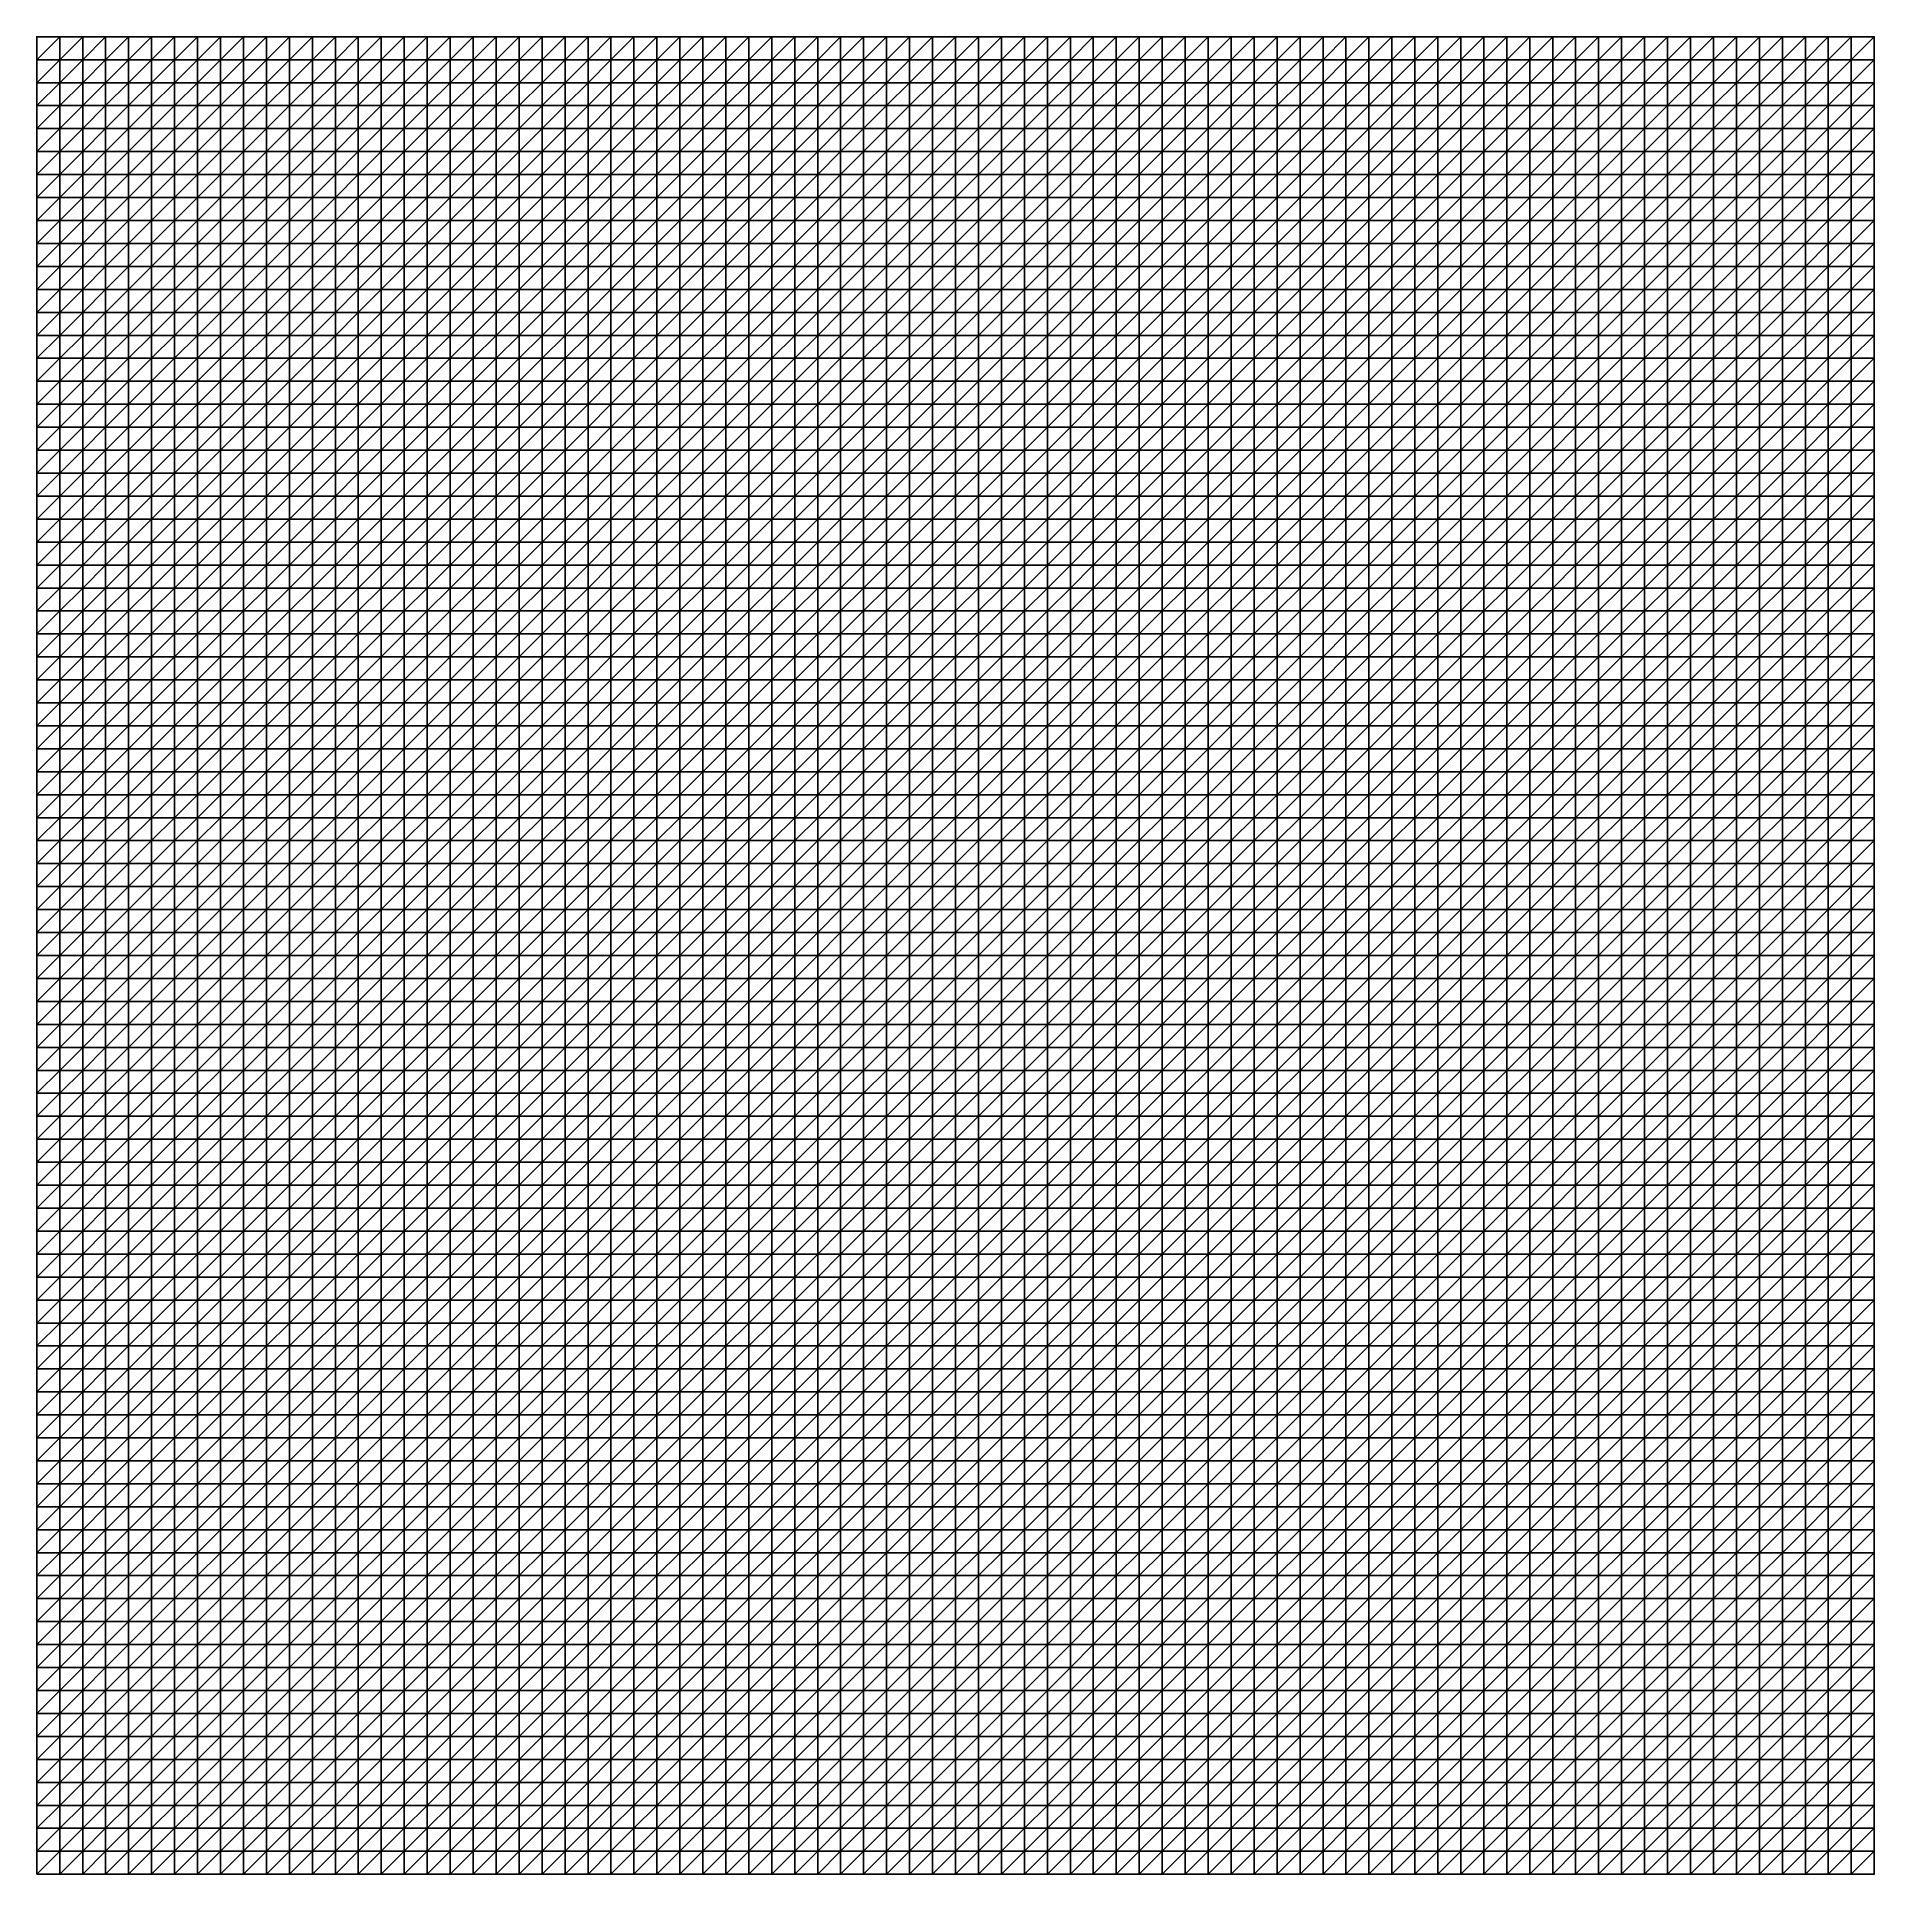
# Model space of a CAD drawing. Header units: metres. Extents: x 351000 to 353000, y 7455000 to 7457000.
import ezdxf

# ---------------------------------------------------------------- set-up
doc = ezdxf.new("R2010")
doc.units = ezdxf.units.M

msp = doc.modelspace()

# ---------------------------------------------------------------- linework, layer by layer
at = {"layer": 'TOPOGRAPHY'}
for points in [[(351000, 7456975, 1190.9), (351025, 7456975, 1192.7), (351025, 7457000, 1196.5)], [(351000, 7456975, 1190.9), (351025, 7457000, 1196.5), (351000, 7457000, 1193.9)], [(351025, 7456975, 1192.7), (351050, 7456975, 1195.1), (351050, 7457000, 1199.4)], [(351025, 7456975, 1192.7), (351050, 7457000, 1199.4), (351025, 7457000, 1196.5)], [(351050, 7456975, 1195.1), (351075, 7456975, 1197.9), (351075, 7457000, 1202.5)], [(351050, 7456975, 1195.1), (351075, 7457000, 1202.5), (351050, 7457000, 1199.4)], [(351075, 7456975, 1197.9), (351100, 7456975, 1201), (351100, 7457000, 1205.6)], [(351075, 7456975, 1197.9), (351100, 7457000, 1205.6), (351075, 7457000, 1202.5)], [(351100, 7456975, 1201), (351125, 7456975, 1204.1), (351125, 7457000, 1208.3)], [(351100, 7456975, 1201), (351125, 7457000, 1208.3), (351100, 7457000, 1205.6)], [(351125, 7456975, 1204.1), (351150, 7456975, 1207.1), (351150, 7457000, 1210.7)], [(351125, 7456975, 1204.1), (351150, 7457000, 1210.7), (351125, 7457000, 1208.3)], [(351150, 7456975, 1207.1), (351175, 7456975, 1209.8), (351175, 7457000, 1212.4)], [(351150, 7456975, 1207.1), (351175, 7457000, 1212.4), (351150, 7457000, 1210.7)], [(351175, 7456975, 1209.8), (351200, 7456975, 1212), (351200, 7457000, 1213.5)], [(351175, 7456975, 1209.8), (351200, 7457000, 1213.5), (351175, 7457000, 1212.4)], [(351200, 7456975, 1212), (351225, 7456975, 1213.7), (351225, 7457000, 1213.8)], [(351200, 7456975, 1212), (351225, 7457000, 1213.8), (351200, 7457000, 1213.5)], [(351225, 7456975, 1213.7), (351250, 7456975, 1214.7), (351250, 7457000, 1213.6)], [(351225, 7456975, 1213.7), (351250, 7457000, 1213.6), (351225, 7457000, 1213.8)], [(351250, 7456975, 1214.7), (351275, 7456975, 1215.2), (351275, 7457000, 1212.9)], [(351250, 7456975, 1214.7), (351275, 7457000, 1212.9), (351250, 7457000, 1213.6)], [(351275, 7456975, 1215.2), (351300, 7456975, 1215.1), (351300, 7457000, 1211.9)], [(351275, 7456975, 1215.2), (351300, 7457000, 1211.9), (351275, 7457000, 1212.9)], [(351300, 7456975, 1215.1), (351325, 7456975, 1214.7), (351325, 7457000, 1210.8)], [(351300, 7456975, 1215.1), (351325, 7457000, 1210.8), (351300, 7457000, 1211.9)], [(351325, 7456975, 1214.7), (351350, 7456975, 1214.2), (351350, 7457000, 1209.9)], [(351325, 7456975, 1214.7), (351350, 7457000, 1209.9), (351325, 7457000, 1210.8)], [(351350, 7456975, 1214.2), (351375, 7456975, 1213.6), (351375, 7457000, 1209.4)], [(351350, 7456975, 1214.2), (351375, 7457000, 1209.4), (351350, 7457000, 1209.9)], [(351375, 7456975, 1213.6), (351400, 7456975, 1213.3), (351400, 7457000, 1209.4)], [(351375, 7456975, 1213.6), (351400, 7457000, 1209.4), (351375, 7457000, 1209.4)], [(351400, 7456975, 1213.3), (351425, 7456975, 1213.3), (351425, 7457000, 1210)], [(351400, 7456975, 1213.3), (351425, 7457000, 1210), (351400, 7457000, 1209.4)], [(351425, 7456975, 1213.3), (351450, 7456975, 1213.8), (351450, 7457000, 1211.4)], [(351425, 7456975, 1213.3), (351450, 7457000, 1211.4), (351425, 7457000, 1210)], [(351450, 7456975, 1213.8), (351475, 7456975, 1214.8), (351475, 7457000, 1213.3)], [(351450, 7456975, 1213.8), (351475, 7457000, 1213.3), (351450, 7457000, 1211.4)], [(351475, 7456975, 1214.8), (351500, 7456975, 1216.3), (351500, 7457000, 1215.7)], [(351475, 7456975, 1214.8), (351500, 7457000, 1215.7), (351475, 7457000, 1213.3)], [(351500, 7456975, 1216.3), (351525, 7456975, 1218.1), (351525, 7457000, 1218.5)], [(351500, 7456975, 1216.3), (351525, 7457000, 1218.5), (351500, 7457000, 1215.7)], [(351525, 7456975, 1218.1), (351550, 7456975, 1220.2), (351550, 7457000, 1221.3)], [(351525, 7456975, 1218.1), (351550, 7457000, 1221.3), (351525, 7457000, 1218.5)], [(351550, 7456975, 1220.2), (351575, 7456975, 1222.4), (351575, 7457000, 1223.9)], [(351550, 7456975, 1220.2), (351575, 7457000, 1223.9), (351550, 7457000, 1221.3)], [(351575, 7456975, 1222.4), (351600, 7456975, 1224.4), (351600, 7457000, 1226.2)], [(351575, 7456975, 1222.4), (351600, 7457000, 1226.2), (351575, 7457000, 1223.9)], [(351600, 7456975, 1224.4), (351625, 7456975, 1226.2), (351625, 7457000, 1228)], [(351600, 7456975, 1224.4), (351625, 7457000, 1228), (351600, 7457000, 1226.2)], [(351625, 7456975, 1226.2), (351650, 7456975, 1227.7), (351650, 7457000, 1229.2)], [(351625, 7456975, 1226.2), (351650, 7457000, 1229.2), (351625, 7457000, 1228)], [(351650, 7456975, 1227.7), (351675, 7456975, 1228.6), (351675, 7457000, 1229.7)], [(351650, 7456975, 1227.7), (351675, 7457000, 1229.7), (351650, 7457000, 1229.2)], [(351675, 7456975, 1228.6), (351700, 7456975, 1229.1), (351700, 7457000, 1229.6)], [(351675, 7456975, 1228.6), (351700, 7457000, 1229.6), (351675, 7457000, 1229.7)], [(351700, 7456975, 1229.1), (351725, 7456975, 1229.3), (351725, 7457000, 1229.1)], [(351700, 7456975, 1229.1), (351725, 7457000, 1229.1), (351700, 7457000, 1229.6)], [(351725, 7456975, 1229.3), (351750, 7456975, 1229.1), (351750, 7457000, 1228.3)], [(351725, 7456975, 1229.3), (351750, 7457000, 1228.3), (351725, 7457000, 1229.1)], [(351750, 7456975, 1229.1), (351775, 7456975, 1228.9), (351775, 7457000, 1227.5)], [(351750, 7456975, 1229.1), (351775, 7457000, 1227.5), (351750, 7457000, 1228.3)], [(351775, 7456975, 1228.9), (351800, 7456975, 1228.7), (351800, 7457000, 1226.9)], [(351775, 7456975, 1228.9), (351800, 7457000, 1226.9), (351775, 7457000, 1227.5)], [(351800, 7456975, 1228.7), (351825, 7456975, 1228.9), (351825, 7457000, 1226.7)], [(351800, 7456975, 1228.7), (351825, 7457000, 1226.7), (351800, 7457000, 1226.9)], [(351825, 7456975, 1228.9), (351850, 7456975, 1229.4), (351850, 7457000, 1227.2)], [(351825, 7456975, 1228.9), (351850, 7457000, 1227.2), (351825, 7457000, 1226.7)], [(351850, 7456975, 1229.4), (351875, 7456975, 1230.6), (351875, 7457000, 1228.5)], [(351850, 7456975, 1229.4), (351875, 7457000, 1228.5), (351850, 7457000, 1227.2)], [(351875, 7456975, 1230.6), (351900, 7456975, 1232.4), (351900, 7457000, 1230.6)], [(351875, 7456975, 1230.6), (351900, 7457000, 1230.6), (351875, 7457000, 1228.5)], [(351900, 7456975, 1232.4), (351925, 7456975, 1234.8), (351925, 7457000, 1233.4)], [(351900, 7456975, 1232.4), (351925, 7457000, 1233.4), (351900, 7457000, 1230.6)], [(351925, 7456975, 1234.8), (351950, 7456975, 1237.7), (351950, 7457000, 1236.8)], [(351925, 7456975, 1234.8), (351950, 7457000, 1236.8), (351925, 7457000, 1233.4)], [(351950, 7456975, 1237.7), (351975, 7456975, 1240.9), (351975, 7457000, 1240.6)], [(351950, 7456975, 1237.7), (351975, 7457000, 1240.6), (351950, 7457000, 1236.8)], [(351975, 7456975, 1240.9), (352000, 7456975, 1244.3), (352000, 7457000, 1244.5)], [(351975, 7456975, 1240.9), (352000, 7457000, 1244.5), (351975, 7457000, 1240.6)], [(352000, 7456975, 1244.3), (352025, 7456975, 1247.5), (352025, 7457000, 1248.1)], [(352000, 7456975, 1244.3), (352025, 7457000, 1248.1), (352000, 7457000, 1244.5)], [(352025, 7456975, 1247.5), (352050, 7456975, 1250.3), (352050, 7457000, 1251.3)], [(352025, 7456975, 1247.5), (352050, 7457000, 1251.3), (352025, 7457000, 1248.1)], [(352050, 7456975, 1250.3), (352075, 7456975, 1252.5), (352075, 7457000, 1253.6)], [(352050, 7456975, 1250.3), (352075, 7457000, 1253.6), (352050, 7457000, 1251.3)], [(352075, 7456975, 1252.5), (352100, 7456975, 1253.9), (352100, 7457000, 1255)], [(352075, 7456975, 1252.5), (352100, 7457000, 1255), (352075, 7457000, 1253.6)], [(352100, 7456975, 1253.9), (352125, 7456975, 1254.2), (352125, 7457000, 1255.3)], [(352100, 7456975, 1253.9), (352125, 7457000, 1255.3), (352100, 7457000, 1255)], [(352125, 7456975, 1254.2), (352150, 7456975, 1253.6), (352150, 7457000, 1254.5)], [(352125, 7456975, 1254.2), (352150, 7457000, 1254.5), (352125, 7457000, 1255.3)], [(352150, 7456975, 1253.6), (352175, 7456975, 1252.1), (352175, 7457000, 1252.6)], [(352150, 7456975, 1253.6), (352175, 7457000, 1252.6), (352150, 7457000, 1254.5)], [(352175, 7456975, 1252.1), (352200, 7456975, 1249.7), (352200, 7457000, 1249.9)], [(352175, 7456975, 1252.1), (352200, 7457000, 1249.9), (352175, 7457000, 1252.6)], [(352200, 7456975, 1249.7), (352225, 7456975, 1246.8), (352225, 7457000, 1246.6)], [(352200, 7456975, 1249.7), (352225, 7457000, 1246.6), (352200, 7457000, 1249.9)], [(352225, 7456975, 1246.8), (352250, 7456975, 1243.6), (352250, 7457000, 1243)], [(352225, 7456975, 1246.8), (352250, 7457000, 1243), (352225, 7457000, 1246.6)], [(352250, 7456975, 1243.6), (352275, 7456975, 1240.4), (352275, 7457000, 1239.5)], [(352250, 7456975, 1243.6), (352275, 7457000, 1239.5), (352250, 7457000, 1243)], [(352275, 7456975, 1240.4), (352300, 7456975, 1237.6), (352300, 7457000, 1236.3)], [(352275, 7456975, 1240.4), (352300, 7457000, 1236.3), (352275, 7457000, 1239.5)], [(352300, 7456975, 1237.6), (352325, 7456975, 1235.4), (352325, 7457000, 1233.8)], [(352300, 7456975, 1237.6), (352325, 7457000, 1233.8), (352300, 7457000, 1236.3)], [(352325, 7456975, 1235.4), (352350, 7456975, 1234.1), (352350, 7457000, 1232.2)], [(352325, 7456975, 1235.4), (352350, 7457000, 1232.2), (352325, 7457000, 1233.8)], [(352350, 7456975, 1234.1), (352375, 7456975, 1233.7), (352375, 7457000, 1231.6)], [(352350, 7456975, 1234.1), (352375, 7457000, 1231.6), (352350, 7457000, 1232.2)], [(352375, 7456975, 1233.7), (352400, 7456975, 1234.5), (352400, 7457000, 1232.1)], [(352375, 7456975, 1233.7), (352400, 7457000, 1232.1), (352375, 7457000, 1231.6)], [(352400, 7456975, 1234.5), (352425, 7456975, 1236.2), (352425, 7457000, 1233.7)], [(352400, 7456975, 1234.5), (352425, 7457000, 1233.7), (352400, 7457000, 1232.1)], [(352425, 7456975, 1236.2), (352450, 7456975, 1238.8), (352450, 7457000, 1236.1)], [(352425, 7456975, 1236.2), (352450, 7457000, 1236.1), (352425, 7457000, 1233.7)], [(352450, 7456975, 1238.8), (352475, 7456975, 1242.2), (352475, 7457000, 1239.2)], [(352450, 7456975, 1238.8), (352475, 7457000, 1239.2), (352450, 7457000, 1236.1)], [(352475, 7456975, 1242.2), (352500, 7456975, 1245.9), (352500, 7457000, 1242.8)], [(352475, 7456975, 1242.2), (352500, 7457000, 1242.8), (352475, 7457000, 1239.2)], [(352500, 7456975, 1245.9), (352525, 7456975, 1249.8), (352525, 7457000, 1246.5)], [(352500, 7456975, 1245.9), (352525, 7457000, 1246.5), (352500, 7457000, 1242.8)], [(352525, 7456975, 1249.8), (352550, 7456975, 1253.5), (352550, 7457000, 1250)], [(352525, 7456975, 1249.8), (352550, 7457000, 1250), (352525, 7457000, 1246.5)], [(352550, 7456975, 1253.5), (352575, 7456975, 1256.7), (352575, 7457000, 1253.2)], [(352550, 7456975, 1253.5), (352575, 7457000, 1253.2), (352550, 7457000, 1250)], [(352575, 7456975, 1256.7), (352600, 7456975, 1259.3), (352600, 7457000, 1255.8)], [(352575, 7456975, 1256.7), (352600, 7457000, 1255.8), (352575, 7457000, 1253.2)], [(352600, 7456975, 1259.3), (352625, 7456975, 1260.9), (352625, 7457000, 1257.5)], [(352600, 7456975, 1259.3), (352625, 7457000, 1257.5), (352600, 7457000, 1255.8)], [(352625, 7456975, 1260.9), (352650, 7456975, 1261.5), (352650, 7457000, 1258.4)], [(352625, 7456975, 1260.9), (352650, 7457000, 1258.4), (352625, 7457000, 1257.5)], [(352650, 7456975, 1261.5), (352675, 7456975, 1261.1), (352675, 7457000, 1258.4)], [(352650, 7456975, 1261.5), (352675, 7457000, 1258.4), (352650, 7457000, 1258.4)], [(352675, 7456975, 1261.1), (352700, 7456975, 1259.8), (352700, 7457000, 1257.4)], [(352675, 7456975, 1261.1), (352700, 7457000, 1257.4), (352675, 7457000, 1258.4)], [(352700, 7456975, 1259.8), (352725, 7456975, 1257.5), (352725, 7457000, 1255.7)], [(352700, 7456975, 1259.8), (352725, 7457000, 1255.7), (352700, 7457000, 1257.4)], [(352725, 7456975, 1257.5), (352750, 7456975, 1254.6), (352750, 7457000, 1253.3)], [(352725, 7456975, 1257.5), (352750, 7457000, 1253.3), (352725, 7457000, 1255.7)], [(352750, 7456975, 1254.6), (352775, 7456975, 1251.2), (352775, 7457000, 1250.5)], [(352750, 7456975, 1254.6), (352775, 7457000, 1250.5), (352750, 7457000, 1253.3)], [(352775, 7456975, 1251.2), (352800, 7456975, 1247.5), (352800, 7457000, 1247.3)], [(352775, 7456975, 1251.2), (352800, 7457000, 1247.3), (352775, 7457000, 1250.5)], [(352800, 7456975, 1247.5), (352825, 7456975, 1243.9), (352825, 7457000, 1244)], [(352800, 7456975, 1247.5), (352825, 7457000, 1244), (352800, 7457000, 1247.3)], [(352825, 7456975, 1243.9), (352850, 7456975, 1240.4), (352850, 7457000, 1240.8)], [(352825, 7456975, 1243.9), (352850, 7457000, 1240.8), (352825, 7457000, 1244)], [(352850, 7456975, 1240.4), (352875, 7456975, 1237.3), (352875, 7457000, 1237.8)], [(352850, 7456975, 1240.4), (352875, 7457000, 1237.8), (352850, 7457000, 1240.8)], [(352875, 7456975, 1237.3), (352900, 7456975, 1234.7), (352900, 7457000, 1235.2)], [(352875, 7456975, 1237.3), (352900, 7457000, 1235.2), (352875, 7457000, 1237.8)], [(352900, 7456975, 1234.7), (352925, 7456975, 1232.8), (352925, 7457000, 1233.1)], [(352900, 7456975, 1234.7), (352925, 7457000, 1233.1), (352900, 7457000, 1235.2)], [(352925, 7456975, 1232.8), (352950, 7456975, 1231.5), (352950, 7457000, 1231.5)], [(352925, 7456975, 1232.8), (352950, 7457000, 1231.5), (352925, 7457000, 1233.1)], [(352950, 7456975, 1231.5), (352975, 7456975, 1231), (352975, 7457000, 1230.6)], [(352950, 7456975, 1231.5), (352975, 7457000, 1230.6), (352950, 7457000, 1231.5)], [(352975, 7456975, 1231), (353000, 7456975, 1231.3), (353000, 7457000, 1230.4)], [(352975, 7456975, 1231), (353000, 7457000, 1230.4), (352975, 7457000, 1230.6)], [(351000, 7456950, 1188.8), (351025, 7456950, 1190.1), (351025, 7456975, 1192.7)], [(351000, 7456950, 1188.8), (351025, 7456975, 1192.7), (351000, 7456975, 1190.9)], [(351025, 7456950, 1190.1), (351050, 7456950, 1192.1), (351050, 7456975, 1195.1)], [(351025, 7456950, 1190.1), (351050, 7456975, 1195.1), (351025, 7456975, 1192.7)], [(351050, 7456950, 1192.1), (351075, 7456950, 1194.7), (351075, 7456975, 1197.9)], [(351050, 7456950, 1192.1), (351075, 7456975, 1197.9), (351050, 7456975, 1195.1)], [(351075, 7456950, 1194.7), (351100, 7456950, 1197.8), (351100, 7456975, 1201)], [(351075, 7456950, 1194.7), (351100, 7456975, 1201), (351075, 7456975, 1197.9)], [(351100, 7456950, 1197.8), (351125, 7456950, 1201.2), (351125, 7456975, 1204.1)], [(351100, 7456950, 1197.8), (351125, 7456975, 1204.1), (351100, 7456975, 1201)], [(351125, 7456950, 1201.2), (351150, 7456950, 1204.8), (351150, 7456975, 1207.1)], [(351125, 7456950, 1201.2), (351150, 7456975, 1207.1), (351125, 7456975, 1204.1)], [(351150, 7456950, 1204.8), (351175, 7456950, 1208.4), (351175, 7456975, 1209.8)], [(351150, 7456950, 1204.8), (351175, 7456975, 1209.8), (351150, 7456975, 1207.1)], [(351175, 7456950, 1208.4), (351200, 7456950, 1211.7), (351200, 7456975, 1212)], [(351175, 7456950, 1208.4), (351200, 7456975, 1212), (351175, 7456975, 1209.8)], [(351200, 7456950, 1211.7), (351225, 7456950, 1214.4), (351225, 7456975, 1213.7)], [(351200, 7456950, 1211.7), (351225, 7456975, 1213.7), (351200, 7456975, 1212)], [(351225, 7456950, 1214.4), (351250, 7456950, 1216.6), (351250, 7456975, 1214.7)], [(351225, 7456950, 1214.4), (351250, 7456975, 1214.7), (351225, 7456975, 1213.7)], [(351250, 7456950, 1216.6), (351275, 7456950, 1218.1), (351275, 7456975, 1215.2)], [(351250, 7456950, 1216.6), (351275, 7456975, 1215.2), (351250, 7456975, 1214.7)], [(351275, 7456950, 1218.1), (351300, 7456950, 1218.9), (351300, 7456975, 1215.1)], [(351275, 7456950, 1218.1), (351300, 7456975, 1215.1), (351275, 7456975, 1215.2)], [(351300, 7456950, 1218.9), (351325, 7456950, 1219.1), (351325, 7456975, 1214.7)], [(351300, 7456950, 1218.9), (351325, 7456975, 1214.7), (351300, 7456975, 1215.1)], [(351325, 7456950, 1219.1), (351350, 7456950, 1218.8), (351350, 7456975, 1214.2)], [(351325, 7456950, 1219.1), (351350, 7456975, 1214.2), (351325, 7456975, 1214.7)], [(351350, 7456950, 1218.8), (351375, 7456950, 1218.2), (351375, 7456975, 1213.6)], [(351350, 7456950, 1218.8), (351375, 7456975, 1213.6), (351350, 7456975, 1214.2)], [(351375, 7456950, 1218.2), (351400, 7456950, 1217.4), (351400, 7456975, 1213.3)], [(351375, 7456950, 1218.2), (351400, 7456975, 1213.3), (351375, 7456975, 1213.6)], [(351400, 7456950, 1217.4), (351425, 7456950, 1216.8), (351425, 7456975, 1213.3)], [(351400, 7456950, 1217.4), (351425, 7456975, 1213.3), (351400, 7456975, 1213.3)], [(351425, 7456950, 1216.8), (351450, 7456950, 1216.3), (351450, 7456975, 1213.8)], [(351425, 7456950, 1216.8), (351450, 7456975, 1213.8), (351425, 7456975, 1213.3)], [(351450, 7456950, 1216.3), (351475, 7456950, 1216.2), (351475, 7456975, 1214.8)], [(351450, 7456950, 1216.3), (351475, 7456975, 1214.8), (351450, 7456975, 1213.8)], [(351475, 7456950, 1216.2), (351500, 7456950, 1216.6), (351500, 7456975, 1216.3)], [(351475, 7456950, 1216.2), (351500, 7456975, 1216.3), (351475, 7456975, 1214.8)], [(351500, 7456950, 1216.6), (351525, 7456950, 1217.4), (351525, 7456975, 1218.1)], [(351500, 7456950, 1216.6), (351525, 7456975, 1218.1), (351500, 7456975, 1216.3)], [(351525, 7456950, 1217.4), (351550, 7456950, 1218.6), (351550, 7456975, 1220.2)], [(351525, 7456950, 1217.4), (351550, 7456975, 1220.2), (351525, 7456975, 1218.1)], [(351550, 7456950, 1218.6), (351575, 7456950, 1220.2), (351575, 7456975, 1222.4)], [(351550, 7456950, 1218.6), (351575, 7456975, 1222.4), (351550, 7456975, 1220.2)], [(351575, 7456950, 1220.2), (351600, 7456950, 1221.9), (351600, 7456975, 1224.4)], [(351575, 7456950, 1220.2), (351600, 7456975, 1224.4), (351575, 7456975, 1222.4)], [(351600, 7456950, 1221.9), (351625, 7456950, 1223.7), (351625, 7456975, 1226.2)], [(351600, 7456950, 1221.9), (351625, 7456975, 1226.2), (351600, 7456975, 1224.4)], [(351625, 7456950, 1223.7), (351650, 7456950, 1225.4), (351650, 7456975, 1227.7)], [(351625, 7456950, 1223.7), (351650, 7456975, 1227.7), (351625, 7456975, 1226.2)], [(351650, 7456950, 1225.4), (351675, 7456950, 1226.9), (351675, 7456975, 1228.6)], [(351650, 7456950, 1225.4), (351675, 7456975, 1228.6), (351650, 7456975, 1227.7)], [(351675, 7456950, 1226.9), (351700, 7456950, 1228.1), (351700, 7456975, 1229.1)], [(351675, 7456950, 1226.9), (351700, 7456975, 1229.1), (351675, 7456975, 1228.6)], [(351700, 7456950, 1228.1), (351725, 7456950, 1229.1), (351725, 7456975, 1229.3)], [(351700, 7456950, 1228.1), (351725, 7456975, 1229.3), (351700, 7456975, 1229.1)], [(351725, 7456950, 1229.1), (351750, 7456950, 1229.8), (351750, 7456975, 1229.1)], [(351725, 7456950, 1229.1), (351750, 7456975, 1229.1), (351725, 7456975, 1229.3)], [(351750, 7456950, 1229.8), (351775, 7456950, 1230.3), (351775, 7456975, 1228.9)], [(351750, 7456950, 1229.8), (351775, 7456975, 1228.9), (351750, 7456975, 1229.1)], [(351775, 7456950, 1230.3), (351800, 7456950, 1230.7), (351800, 7456975, 1228.7)], [(351775, 7456950, 1230.3), (351800, 7456975, 1228.7), (351775, 7456975, 1228.9)], [(351800, 7456950, 1230.7), (351825, 7456950, 1231.2), (351825, 7456975, 1228.9)], [(351800, 7456950, 1230.7), (351825, 7456975, 1228.9), (351800, 7456975, 1228.7)], [(351825, 7456950, 1231.2), (351850, 7456950, 1232), (351850, 7456975, 1229.4)], [(351825, 7456950, 1231.2), (351850, 7456975, 1229.4), (351825, 7456975, 1228.9)], [(351850, 7456950, 1232), (351875, 7456950, 1233), (351875, 7456975, 1230.6)], [(351850, 7456950, 1232), (351875, 7456975, 1230.6), (351850, 7456975, 1229.4)], [(351875, 7456950, 1233), (351900, 7456950, 1234.4), (351900, 7456975, 1232.4)], [(351875, 7456950, 1233), (351900, 7456975, 1232.4), (351875, 7456975, 1230.6)], [(351900, 7456950, 1234.4), (351925, 7456950, 1236.2), (351925, 7456975, 1234.8)], [(351900, 7456950, 1234.4), (351925, 7456975, 1234.8), (351900, 7456975, 1232.4)], [(351925, 7456950, 1236.2), (351950, 7456950, 1238.3), (351950, 7456975, 1237.7)], [(351925, 7456950, 1236.2), (351950, 7456975, 1237.7), (351925, 7456975, 1234.8)], [(351950, 7456950, 1238.3), (351975, 7456950, 1240.8), (351975, 7456975, 1240.9)], [(351950, 7456950, 1238.3), (351975, 7456975, 1240.9), (351950, 7456975, 1237.7)], [(351975, 7456950, 1240.8), (352000, 7456950, 1243.4), (352000, 7456975, 1244.3)], [(351975, 7456950, 1240.8), (352000, 7456975, 1244.3), (351975, 7456975, 1240.9)], [(352000, 7456950, 1243.4), (352025, 7456950, 1245.9), (352025, 7456975, 1247.5)], [(352000, 7456950, 1243.4), (352025, 7456975, 1247.5), (352000, 7456975, 1244.3)], [(352025, 7456950, 1245.9), (352050, 7456950, 1248.2), (352050, 7456975, 1250.3)], [(352025, 7456950, 1245.9), (352050, 7456975, 1250.3), (352025, 7456975, 1247.5)], [(352050, 7456950, 1248.2), (352075, 7456950, 1250), (352075, 7456975, 1252.5)], [(352050, 7456950, 1248.2), (352075, 7456975, 1252.5), (352050, 7456975, 1250.3)], [(352075, 7456950, 1250), (352100, 7456950, 1251.2), (352100, 7456975, 1253.9)], [(352075, 7456950, 1250), (352100, 7456975, 1253.9), (352075, 7456975, 1252.5)], [(352100, 7456950, 1251.2), (352125, 7456950, 1251.7), (352125, 7456975, 1254.2)], [(352100, 7456950, 1251.2), (352125, 7456975, 1254.2), (352100, 7456975, 1253.9)], [(352125, 7456950, 1251.7), (352150, 7456950, 1251.4), (352150, 7456975, 1253.6)], [(352125, 7456950, 1251.7), (352150, 7456975, 1253.6), (352125, 7456975, 1254.2)], [(352150, 7456950, 1251.4), (352175, 7456950, 1250.3), (352175, 7456975, 1252.1)], [(352150, 7456950, 1251.4), (352175, 7456975, 1252.1), (352150, 7456975, 1253.6)], [(352175, 7456950, 1250.3), (352200, 7456950, 1248.6), (352200, 7456975, 1249.7)], [(352175, 7456950, 1250.3), (352200, 7456975, 1249.7), (352175, 7456975, 1252.1)], [(352200, 7456950, 1248.6), (352225, 7456950, 1246.4), (352225, 7456975, 1246.8)], [(352200, 7456950, 1248.6), (352225, 7456975, 1246.8), (352200, 7456975, 1249.7)], [(352225, 7456950, 1246.4), (352250, 7456950, 1244), (352250, 7456975, 1243.6)], [(352225, 7456950, 1246.4), (352250, 7456975, 1243.6), (352225, 7456975, 1246.8)], [(352250, 7456950, 1244), (352275, 7456950, 1241.6), (352275, 7456975, 1240.4)], [(352250, 7456950, 1244), (352275, 7456975, 1240.4), (352250, 7456975, 1243.6)], [(352275, 7456950, 1241.6), (352300, 7456950, 1239.5), (352300, 7456975, 1237.6)], [(352275, 7456950, 1241.6), (352300, 7456975, 1237.6), (352275, 7456975, 1240.4)], [(352300, 7456950, 1239.5), (352325, 7456950, 1237.9), (352325, 7456975, 1235.4)], [(352300, 7456950, 1239.5), (352325, 7456975, 1235.4), (352300, 7456975, 1237.6)], [(352325, 7456950, 1237.9), (352350, 7456950, 1237.1), (352350, 7456975, 1234.1)], [(352325, 7456950, 1237.9), (352350, 7456975, 1234.1), (352325, 7456975, 1235.4)], [(352350, 7456950, 1237.1), (352375, 7456950, 1237.1), (352375, 7456975, 1233.7)], [(352350, 7456950, 1237.1), (352375, 7456975, 1233.7), (352350, 7456975, 1234.1)], [(352375, 7456950, 1237.1), (352400, 7456950, 1238.1), (352400, 7456975, 1234.5)], [(352375, 7456950, 1237.1), (352400, 7456975, 1234.5), (352375, 7456975, 1233.7)], [(352400, 7456950, 1238.1), (352425, 7456950, 1240), (352425, 7456975, 1236.2)], [(352400, 7456950, 1238.1), (352425, 7456975, 1236.2), (352400, 7456975, 1234.5)], [(352425, 7456950, 1240), (352450, 7456950, 1242.7), (352450, 7456975, 1238.8)], [(352425, 7456950, 1240), (352450, 7456975, 1238.8), (352425, 7456975, 1236.2)], [(352450, 7456950, 1242.7), (352475, 7456950, 1246), (352475, 7456975, 1242.2)], [(352450, 7456950, 1242.7), (352475, 7456975, 1242.2), (352450, 7456975, 1238.8)], [(352475, 7456950, 1246), (352500, 7456950, 1249.6), (352500, 7456975, 1245.9)], [(352475, 7456950, 1246), (352500, 7456975, 1245.9), (352475, 7456975, 1242.2)], [(352500, 7456950, 1249.6), (352525, 7456950, 1253.3), (352525, 7456975, 1249.8)], [(352500, 7456950, 1249.6), (352525, 7456975, 1249.8), (352500, 7456975, 1245.9)], [(352525, 7456950, 1253.3), (352550, 7456950, 1256.8), (352550, 7456975, 1253.5)], [(352525, 7456950, 1253.3), (352550, 7456975, 1253.5), (352525, 7456975, 1249.8)], [(352550, 7456950, 1256.8), (352575, 7456950, 1259.8), (352575, 7456975, 1256.7)], [(352550, 7456950, 1256.8), (352575, 7456975, 1256.7), (352550, 7456975, 1253.5)], [(352575, 7456950, 1259.8), (352600, 7456950, 1262), (352600, 7456975, 1259.3)], [(352575, 7456950, 1259.8), (352600, 7456975, 1259.3), (352575, 7456975, 1256.7)], [(352600, 7456950, 1262), (352625, 7456950, 1263.3), (352625, 7456975, 1260.9)], [(352600, 7456950, 1262), (352625, 7456975, 1260.9), (352600, 7456975, 1259.3)], [(352625, 7456950, 1263.3), (352650, 7456950, 1263.6), (352650, 7456975, 1261.5)], [(352625, 7456950, 1263.3), (352650, 7456975, 1261.5), (352625, 7456975, 1260.9)], [(352650, 7456950, 1263.6), (352675, 7456950, 1262.9), (352675, 7456975, 1261.1)], [(352650, 7456950, 1263.6), (352675, 7456975, 1261.1), (352650, 7456975, 1261.5)], [(352675, 7456950, 1262.9), (352700, 7456950, 1261.2), (352700, 7456975, 1259.8)], [(352675, 7456950, 1262.9), (352700, 7456975, 1259.8), (352675, 7456975, 1261.1)], [(352700, 7456950, 1261.2), (352725, 7456950, 1258.6), (352725, 7456975, 1257.5)], [(352700, 7456950, 1261.2), (352725, 7456975, 1257.5), (352700, 7456975, 1259.8)], [(352725, 7456950, 1258.6), (352750, 7456950, 1255.4), (352750, 7456975, 1254.6)], [(352725, 7456950, 1258.6), (352750, 7456975, 1254.6), (352725, 7456975, 1257.5)], [(352750, 7456950, 1255.4), (352775, 7456950, 1251.8), (352775, 7456975, 1251.2)], [(352750, 7456950, 1255.4), (352775, 7456975, 1251.2), (352750, 7456975, 1254.6)], [(352775, 7456950, 1251.8), (352800, 7456950, 1247.9), (352800, 7456975, 1247.5)], [(352775, 7456950, 1251.8), (352800, 7456975, 1247.5), (352775, 7456975, 1251.2)], [(352800, 7456950, 1247.9), (352825, 7456950, 1244.2), (352825, 7456975, 1243.9)], [(352800, 7456950, 1247.9), (352825, 7456975, 1243.9), (352800, 7456975, 1247.5)], [(352825, 7456950, 1244.2), (352850, 7456950, 1240.7), (352850, 7456975, 1240.4)], [(352825, 7456950, 1244.2), (352850, 7456975, 1240.4), (352825, 7456975, 1243.9)], [(352850, 7456950, 1240.7), (352875, 7456950, 1237.7), (352875, 7456975, 1237.3)], [(352850, 7456950, 1240.7), (352875, 7456975, 1237.3), (352850, 7456975, 1240.4)], [(352875, 7456950, 1237.7), (352900, 7456950, 1235.3), (352900, 7456975, 1234.7)], [(352875, 7456950, 1237.7), (352900, 7456975, 1234.7), (352875, 7456975, 1237.3)], [(352900, 7456950, 1235.3), (352925, 7456950, 1233.7), (352925, 7456975, 1232.8)], [(352900, 7456950, 1235.3), (352925, 7456975, 1232.8), (352900, 7456975, 1234.7)], [(352925, 7456950, 1233.7), (352950, 7456950, 1232.8), (352950, 7456975, 1231.5)], [(352925, 7456950, 1233.7), (352950, 7456975, 1231.5), (352925, 7456975, 1232.8)], [(352950, 7456950, 1232.8), (352975, 7456950, 1232.7), (352975, 7456975, 1231)], [(352950, 7456950, 1232.8), (352975, 7456975, 1231), (352950, 7456975, 1231.5)], [(352975, 7456950, 1232.7), (353000, 7456950, 1233.2), (353000, 7456975, 1231.3)], [(352975, 7456950, 1232.7), (353000, 7456975, 1231.3), (352975, 7456975, 1231)], [(351000, 7456925, 1188.3), (351025, 7456925, 1189.3), (351025, 7456950, 1190.1)], [(351000, 7456925, 1188.3), (351025, 7456950, 1190.1), (351000, 7456950, 1188.8)], [(351025, 7456925, 1189.3), (351050, 7456925, 1191), (351050, 7456950, 1192.1)], [(351025, 7456925, 1189.3), (351050, 7456950, 1192.1), (351025, 7456950, 1190.1)], [(351050, 7456925, 1191), (351075, 7456925, 1193.5), (351075, 7456950, 1194.7)], [(351050, 7456925, 1191), (351075, 7456950, 1194.7), (351050, 7456950, 1192.1)], [(351075, 7456925, 1193.5), (351100, 7456925, 1196.6), (351100, 7456950, 1197.8)], [(351075, 7456925, 1193.5), (351100, 7456950, 1197.8), (351075, 7456950, 1194.7)], [(351100, 7456925, 1196.6), (351125, 7456925, 1200.2), (351125, 7456950, 1201.2)], [(351100, 7456925, 1196.6), (351125, 7456950, 1201.2), (351100, 7456950, 1197.8)], [(351125, 7456925, 1200.2), (351150, 7456925, 1204.2), (351150, 7456950, 1204.8)], [(351125, 7456925, 1200.2), (351150, 7456950, 1204.8), (351125, 7456950, 1201.2)], [(351150, 7456925, 1204.2), (351175, 7456925, 1208.3), (351175, 7456950, 1208.4)], [(351150, 7456925, 1204.2), (351175, 7456950, 1208.4), (351150, 7456950, 1204.8)], [(351175, 7456925, 1208.3), (351200, 7456925, 1212.3), (351200, 7456950, 1211.7)], [(351175, 7456925, 1208.3), (351200, 7456950, 1211.7), (351175, 7456950, 1208.4)], [(351200, 7456925, 1212.3), (351225, 7456925, 1215.9), (351225, 7456950, 1214.4)], [(351200, 7456925, 1212.3), (351225, 7456950, 1214.4), (351200, 7456950, 1211.7)], [(351225, 7456925, 1215.9), (351250, 7456925, 1218.9), (351250, 7456950, 1216.6)], [(351225, 7456925, 1215.9), (351250, 7456950, 1216.6), (351225, 7456950, 1214.4)], [(351250, 7456925, 1218.9), (351275, 7456925, 1221.1), (351275, 7456950, 1218.1)], [(351250, 7456925, 1218.9), (351275, 7456950, 1218.1), (351250, 7456950, 1216.6)], [(351275, 7456925, 1221.1), (351300, 7456925, 1222.5), (351300, 7456950, 1218.9)], [(351275, 7456925, 1221.1), (351300, 7456950, 1218.9), (351275, 7456950, 1218.1)], [(351300, 7456925, 1222.5), (351325, 7456925, 1223.1), (351325, 7456950, 1219.1)], [(351300, 7456925, 1222.5), (351325, 7456950, 1219.1), (351300, 7456950, 1218.9)], [(351325, 7456925, 1223.1), (351350, 7456925, 1223), (351350, 7456950, 1218.8)], [(351325, 7456925, 1223.1), (351350, 7456950, 1218.8), (351325, 7456950, 1219.1)], [(351350, 7456925, 1223), (351375, 7456925, 1222.2), (351375, 7456950, 1218.2)], [(351350, 7456925, 1223), (351375, 7456950, 1218.2), (351350, 7456950, 1218.8)], [(351375, 7456925, 1222.2), (351400, 7456925, 1221.1), (351400, 7456950, 1217.4)], [(351375, 7456925, 1222.2), (351400, 7456950, 1217.4), (351375, 7456950, 1218.2)], [(351400, 7456925, 1221.1), (351425, 7456925, 1219.7), (351425, 7456950, 1216.8)], [(351400, 7456925, 1221.1), (351425, 7456950, 1216.8), (351400, 7456950, 1217.4)], [(351425, 7456925, 1219.7), (351450, 7456925, 1218.4), (351450, 7456950, 1216.3)], [(351425, 7456925, 1219.7), (351450, 7456950, 1216.3), (351425, 7456950, 1216.8)], [(351450, 7456925, 1218.4), (351475, 7456925, 1217.3), (351475, 7456950, 1216.2)], [(351450, 7456925, 1218.4), (351475, 7456950, 1216.2), (351450, 7456950, 1216.3)], [(351475, 7456925, 1217.3), (351500, 7456925, 1216.6), (351500, 7456950, 1216.6)], [(351475, 7456925, 1217.3), (351500, 7456950, 1216.6), (351475, 7456950, 1216.2)], [(351500, 7456925, 1216.6), (351525, 7456925, 1216.5), (351525, 7456950, 1217.4)], [(351500, 7456925, 1216.6), (351525, 7456950, 1217.4), (351500, 7456950, 1216.6)], [(351525, 7456925, 1216.5), (351550, 7456925, 1216.9), (351550, 7456950, 1218.6)], [(351525, 7456925, 1216.5), (351550, 7456950, 1218.6), (351525, 7456950, 1217.4)], [(351550, 7456925, 1216.9), (351575, 7456925, 1217.8), (351575, 7456950, 1220.2)], [(351550, 7456925, 1216.9), (351575, 7456950, 1220.2), (351550, 7456950, 1218.6)], [(351575, 7456925, 1217.8), (351600, 7456925, 1219.2), (351600, 7456950, 1221.9)], [(351575, 7456925, 1217.8), (351600, 7456950, 1221.9), (351575, 7456950, 1220.2)], [(351600, 7456925, 1219.2), (351625, 7456925, 1221), (351625, 7456950, 1223.7)], [(351600, 7456925, 1219.2), (351625, 7456950, 1223.7), (351600, 7456950, 1221.9)], [(351625, 7456925, 1221), (351650, 7456925, 1223), (351650, 7456950, 1225.4)], [(351625, 7456925, 1221), (351650, 7456950, 1225.4), (351625, 7456950, 1223.7)], [(351650, 7456925, 1223), (351675, 7456925, 1225), (351675, 7456950, 1226.9)], [(351650, 7456925, 1223), (351675, 7456950, 1226.9), (351650, 7456950, 1225.4)], [(351675, 7456925, 1225), (351700, 7456925, 1227), (351700, 7456950, 1228.1)], [(351675, 7456925, 1225), (351700, 7456950, 1228.1), (351675, 7456950, 1226.9)], [(351700, 7456925, 1227), (351725, 7456925, 1228.8), (351725, 7456950, 1229.1)], [(351700, 7456925, 1227), (351725, 7456950, 1229.1), (351700, 7456950, 1228.1)], [(351725, 7456925, 1228.8), (351750, 7456925, 1230.3), (351750, 7456950, 1229.8)], [(351725, 7456925, 1228.8), (351750, 7456950, 1229.8), (351725, 7456950, 1229.1)], [(351750, 7456925, 1230.3), (351775, 7456925, 1231.6), (351775, 7456950, 1230.3)], [(351750, 7456925, 1230.3), (351775, 7456950, 1230.3), (351750, 7456950, 1229.8)], [(351775, 7456925, 1231.6), (351800, 7456925, 1232.6), (351800, 7456950, 1230.7)], [(351775, 7456925, 1231.6), (351800, 7456950, 1230.7), (351775, 7456950, 1230.3)], [(351800, 7456925, 1232.6), (351825, 7456925, 1233.5), (351825, 7456950, 1231.2)], [(351800, 7456925, 1232.6), (351825, 7456950, 1231.2), (351800, 7456950, 1230.7)], [(351825, 7456925, 1233.5), (351850, 7456925, 1234.3), (351850, 7456950, 1232)], [(351825, 7456925, 1233.5), (351850, 7456950, 1232), (351825, 7456950, 1231.2)], [(351850, 7456925, 1234.3), (351875, 7456925, 1235.1), (351875, 7456950, 1233)], [(351850, 7456925, 1234.3), (351875, 7456950, 1233), (351850, 7456950, 1232)], [(351875, 7456925, 1235.1), (351900, 7456925, 1236.1), (351900, 7456950, 1234.4)], [(351875, 7456925, 1235.1), (351900, 7456950, 1234.4), (351875, 7456950, 1233)], [(351900, 7456925, 1236.1), (351925, 7456925, 1237.2), (351925, 7456950, 1236.2)], [(351900, 7456925, 1236.1), (351925, 7456950, 1236.2), (351900, 7456950, 1234.4)], [(351925, 7456925, 1237.2), (351950, 7456925, 1238.5), (351950, 7456950, 1238.3)], [(351925, 7456925, 1237.2), (351950, 7456950, 1238.3), (351925, 7456950, 1236.2)], [(351950, 7456925, 1238.5), (351975, 7456925, 1240.1), (351975, 7456950, 1240.8)], [(351950, 7456925, 1238.5), (351975, 7456950, 1240.8), (351950, 7456950, 1238.3)], [(351975, 7456925, 1240.1), (352000, 7456925, 1241.8), (352000, 7456950, 1243.4)], [(351975, 7456925, 1240.1), (352000, 7456950, 1243.4), (351975, 7456950, 1240.8)], [(352000, 7456925, 1241.8), (352025, 7456925, 1243.5), (352025, 7456950, 1245.9)], [(352000, 7456925, 1241.8), (352025, 7456950, 1245.9), (352000, 7456950, 1243.4)], [(352025, 7456925, 1243.5), (352050, 7456925, 1245.1), (352050, 7456950, 1248.2)], [(352025, 7456925, 1243.5), (352050, 7456950, 1248.2), (352025, 7456950, 1245.9)], [(352050, 7456925, 1245.1), (352075, 7456925, 1246.6), (352075, 7456950, 1250)], [(352050, 7456925, 1245.1), (352075, 7456950, 1250), (352050, 7456950, 1248.2)], [(352075, 7456925, 1246.6), (352100, 7456925, 1247.7), (352100, 7456950, 1251.2)], [(352075, 7456925, 1246.6), (352100, 7456950, 1251.2), (352075, 7456950, 1250)], [(352100, 7456925, 1247.7), (352125, 7456925, 1248.3), (352125, 7456950, 1251.7)], [(352100, 7456925, 1247.7), (352125, 7456950, 1251.7), (352100, 7456950, 1251.2)], [(352125, 7456925, 1248.3), (352150, 7456925, 1248.5), (352150, 7456950, 1251.4)], [(352125, 7456925, 1248.3), (352150, 7456950, 1251.4), (352125, 7456950, 1251.7)], [(352150, 7456925, 1248.5), (352175, 7456925, 1248.1), (352175, 7456950, 1250.3)], [(352150, 7456925, 1248.5), (352175, 7456950, 1250.3), (352150, 7456950, 1251.4)], [(352175, 7456925, 1248.1), (352200, 7456925, 1247.3), (352200, 7456950, 1248.6)], [(352175, 7456925, 1248.1), (352200, 7456950, 1248.6), (352175, 7456950, 1250.3)], [(352200, 7456925, 1247.3), (352225, 7456925, 1246.1), (352225, 7456950, 1246.4)], [(352200, 7456925, 1247.3), (352225, 7456950, 1246.4), (352200, 7456950, 1248.6)], [(352225, 7456925, 1246.1), (352250, 7456925, 1244.7), (352250, 7456950, 1244)], [(352225, 7456925, 1246.1), (352250, 7456950, 1244), (352225, 7456950, 1246.4)], [(352250, 7456925, 1244.7), (352275, 7456925, 1243.4), (352275, 7456950, 1241.6)], [(352250, 7456925, 1244.7), (352275, 7456950, 1241.6), (352250, 7456950, 1244)], [(352275, 7456925, 1243.4), (352300, 7456925, 1242.2), (352300, 7456950, 1239.5)], [(352275, 7456925, 1243.4), (352300, 7456950, 1239.5), (352275, 7456950, 1241.6)], [(352300, 7456925, 1242.2), (352325, 7456925, 1241.4), (352325, 7456950, 1237.9)], [(352300, 7456925, 1242.2), (352325, 7456950, 1237.9), (352300, 7456950, 1239.5)], [(352325, 7456925, 1241.4), (352350, 7456925, 1241.1), (352350, 7456950, 1237.1)], [(352325, 7456925, 1241.4), (352350, 7456950, 1237.1), (352325, 7456950, 1237.9)], [(352350, 7456925, 1241.1), (352375, 7456925, 1241.6), (352375, 7456950, 1237.1)], [(352350, 7456925, 1241.1), (352375, 7456950, 1237.1), (352350, 7456950, 1237.1)], [(352375, 7456925, 1241.6), (352400, 7456925, 1242.8), (352400, 7456950, 1238.1)], [(352375, 7456925, 1241.6), (352400, 7456950, 1238.1), (352375, 7456950, 1237.1)], [(352400, 7456925, 1242.8), (352425, 7456925, 1244.6), (352425, 7456950, 1240)], [(352400, 7456925, 1242.8), (352425, 7456950, 1240), (352400, 7456950, 1238.1)], [(352425, 7456925, 1244.6), (352450, 7456925, 1247.1), (352450, 7456950, 1242.7)], [(352425, 7456925, 1244.6), (352450, 7456950, 1242.7), (352425, 7456950, 1240)], [(352450, 7456925, 1247.1), (352475, 7456925, 1250.1), (352475, 7456950, 1246)], [(352450, 7456925, 1247.1), (352475, 7456950, 1246), (352450, 7456950, 1242.7)], [(352475, 7456925, 1250.1), (352500, 7456925, 1253.3), (352500, 7456950, 1249.6)], [(352475, 7456925, 1250.1), (352500, 7456950, 1249.6), (352475, 7456950, 1246)], [(352500, 7456925, 1253.3), (352525, 7456925, 1256.5), (352525, 7456950, 1253.3)], [(352500, 7456925, 1253.3), (352525, 7456950, 1253.3), (352500, 7456950, 1249.6)], [(352525, 7456925, 1256.5), (352550, 7456925, 1259.5), (352550, 7456950, 1256.8)], [(352525, 7456925, 1256.5), (352550, 7456950, 1256.8), (352525, 7456950, 1253.3)], [(352550, 7456925, 1259.5), (352575, 7456925, 1262), (352575, 7456950, 1259.8)], [(352550, 7456925, 1259.5), (352575, 7456950, 1259.8), (352550, 7456950, 1256.8)], [(352575, 7456925, 1262), (352600, 7456925, 1263.7), (352600, 7456950, 1262)], [(352575, 7456925, 1262), (352600, 7456950, 1262), (352575, 7456950, 1259.8)], [(352600, 7456925, 1263.7), (352625, 7456925, 1264.6), (352625, 7456950, 1263.3)], [(352600, 7456925, 1263.7), (352625, 7456950, 1263.3), (352600, 7456950, 1262)], [(352625, 7456925, 1264.6), (352650, 7456925, 1264.6), (352650, 7456950, 1263.6)], [(352625, 7456925, 1264.6), (352650, 7456950, 1263.6), (352625, 7456950, 1263.3)], [(352650, 7456925, 1264.6), (352675, 7456925, 1263.6), (352675, 7456950, 1262.9)], [(352650, 7456925, 1264.6), (352675, 7456950, 1262.9), (352650, 7456950, 1263.6)], [(352675, 7456925, 1263.6), (352700, 7456925, 1261.7), (352700, 7456950, 1261.2)], [(352675, 7456925, 1263.6), (352700, 7456950, 1261.2), (352675, 7456950, 1262.9)], [(352700, 7456925, 1261.7), (352725, 7456925, 1259.1), (352725, 7456950, 1258.6)], [(352700, 7456925, 1261.7), (352725, 7456950, 1258.6), (352700, 7456950, 1261.2)], [(352725, 7456925, 1259.1), (352750, 7456925, 1255.9), (352750, 7456950, 1255.4)], [(352725, 7456925, 1259.1), (352750, 7456950, 1255.4), (352725, 7456950, 1258.6)], [(352750, 7456925, 1255.9), (352775, 7456925, 1252.3), (352775, 7456950, 1251.8)], [(352750, 7456925, 1255.9), (352775, 7456950, 1251.8), (352750, 7456950, 1255.4)], [(352775, 7456925, 1252.3), (352800, 7456925, 1248.7), (352800, 7456950, 1247.9)], [(352775, 7456925, 1252.3), (352800, 7456950, 1247.9), (352775, 7456950, 1251.8)], [(352800, 7456925, 1248.7), (352825, 7456925, 1245.1), (352825, 7456950, 1244.2)], [(352800, 7456925, 1248.7), (352825, 7456950, 1244.2), (352800, 7456950, 1247.9)], [(352825, 7456925, 1245.1), (352850, 7456925, 1241.9), (352850, 7456950, 1240.7)], [(352825, 7456925, 1245.1), (352850, 7456950, 1240.7), (352825, 7456950, 1244.2)], [(352850, 7456925, 1241.9), (352875, 7456925, 1239.2), (352875, 7456950, 1237.7)], [(352850, 7456925, 1241.9), (352875, 7456950, 1237.7), (352850, 7456950, 1240.7)], [(352875, 7456925, 1239.2), (352900, 7456925, 1237.1), (352900, 7456950, 1235.3)], [(352875, 7456925, 1239.2), (352900, 7456950, 1235.3), (352875, 7456950, 1237.7)], [(352900, 7456925, 1237.1), (352925, 7456925, 1235.7), (352925, 7456950, 1233.7)], [(352900, 7456925, 1237.1), (352925, 7456950, 1233.7), (352900, 7456950, 1235.3)], [(352925, 7456925, 1235.7), (352950, 7456925, 1235.1), (352950, 7456950, 1232.8)], [(352925, 7456925, 1235.7), (352950, 7456950, 1232.8), (352925, 7456950, 1233.7)], [(352950, 7456925, 1235.1), (352975, 7456925, 1235.1), (352975, 7456950, 1232.7)], [(352950, 7456925, 1235.1), (352975, 7456950, 1232.7), (352950, 7456950, 1232.8)], [(352975, 7456925, 1235.1), (353000, 7456925, 1235.8), (353000, 7456950, 1233.2)], [(352975, 7456925, 1235.1), (353000, 7456950, 1233.2), (352975, 7456950, 1232.7)], [(351000, 7456900, 1189.7), (351025, 7456900, 1190.8), (351025, 7456925, 1189.3)], [(351000, 7456900, 1189.7), (351025, 7456925, 1189.3), (351000, 7456925, 1188.3)], [(351025, 7456900, 1190.8), (351050, 7456900, 1192.4), (351050, 7456925, 1191)], [(351025, 7456900, 1190.8), (351050, 7456925, 1191), (351025, 7456925, 1189.3)], [(351050, 7456900, 1192.4), (351075, 7456900, 1194.8), (351075, 7456925, 1193.5)], [(351050, 7456900, 1192.4), (351075, 7456925, 1193.5), (351050, 7456925, 1191)], [(351075, 7456900, 1194.8), (351100, 7456900, 1197.8), (351100, 7456925, 1196.6)], [(351075, 7456900, 1194.8), (351100, 7456925, 1196.6), (351075, 7456925, 1193.5)], [(351100, 7456900, 1197.8), (351125, 7456900, 1201.3), (351125, 7456925, 1200.2)], [(351100, 7456900, 1197.8), (351125, 7456925, 1200.2), (351100, 7456925, 1196.6)], [(351125, 7456900, 1201.3), (351150, 7456900, 1205.4), (351150, 7456925, 1204.2)], [(351125, 7456900, 1201.3), (351150, 7456925, 1204.2), (351125, 7456925, 1200.2)], [(351150, 7456900, 1205.4), (351175, 7456900, 1209.6), (351175, 7456925, 1208.3)], [(351150, 7456900, 1205.4), (351175, 7456925, 1208.3), (351150, 7456925, 1204.2)], [(351175, 7456900, 1209.6), (351200, 7456900, 1213.8), (351200, 7456925, 1212.3)], [(351175, 7456900, 1209.6), (351200, 7456925, 1212.3), (351175, 7456925, 1208.3)], [(351200, 7456900, 1213.8), (351225, 7456900, 1217.6), (351225, 7456925, 1215.9)], [(351200, 7456900, 1213.8), (351225, 7456925, 1215.9), (351200, 7456925, 1212.3)], [(351225, 7456900, 1217.6), (351250, 7456900, 1221), (351250, 7456925, 1218.9)], [(351225, 7456900, 1217.6), (351250, 7456925, 1218.9), (351225, 7456925, 1215.9)], [(351250, 7456900, 1221), (351275, 7456900, 1223.6), (351275, 7456925, 1221.1)], [(351250, 7456900, 1221), (351275, 7456925, 1221.1), (351250, 7456925, 1218.9)], [(351275, 7456900, 1223.6), (351300, 7456900, 1225.3), (351300, 7456925, 1222.5)], [(351275, 7456900, 1223.6), (351300, 7456925, 1222.5), (351275, 7456925, 1221.1)], [(351300, 7456900, 1225.3), (351325, 7456900, 1226.1), (351325, 7456925, 1223.1)], [(351300, 7456900, 1225.3), (351325, 7456925, 1223.1), (351300, 7456925, 1222.5)], [(351325, 7456900, 1226.1), (351350, 7456900, 1226.1), (351350, 7456925, 1223)], [(351325, 7456900, 1226.1), (351350, 7456925, 1223), (351325, 7456925, 1223.1)], [(351350, 7456900, 1226.1), (351375, 7456900, 1225.2), (351375, 7456925, 1222.2)], [(351350, 7456900, 1226.1), (351375, 7456925, 1222.2), (351350, 7456925, 1223)], [(351375, 7456900, 1225.2), (351400, 7456900, 1223.8), (351400, 7456925, 1221.1)], [(351375, 7456900, 1225.2), (351400, 7456925, 1221.1), (351375, 7456925, 1222.2)], [(351400, 7456900, 1223.8), (351425, 7456900, 1221.9), (351425, 7456925, 1219.7)], [(351400, 7456900, 1223.8), (351425, 7456925, 1219.7), (351400, 7456925, 1221.1)], [(351425, 7456900, 1221.9), (351450, 7456900, 1220), (351450, 7456925, 1218.4)], [(351425, 7456900, 1221.9), (351450, 7456925, 1218.4), (351425, 7456925, 1219.7)], [(351450, 7456900, 1220), (351475, 7456900, 1218.2), (351475, 7456925, 1217.3)], [(351450, 7456900, 1220), (351475, 7456925, 1217.3), (351450, 7456925, 1218.4)], [(351475, 7456900, 1218.2), (351500, 7456900, 1216.7), (351500, 7456925, 1216.6)], [(351475, 7456900, 1218.2), (351500, 7456925, 1216.6), (351475, 7456925, 1217.3)], [(351500, 7456900, 1216.7), (351525, 7456900, 1215.8), (351525, 7456925, 1216.5)], [(351500, 7456900, 1216.7), (351525, 7456925, 1216.5), (351500, 7456925, 1216.6)], [(351525, 7456900, 1215.8), (351550, 7456900, 1215.6), (351550, 7456925, 1216.9)], [(351525, 7456900, 1215.8), (351550, 7456925, 1216.9), (351525, 7456925, 1216.5)], [(351550, 7456900, 1215.6), (351575, 7456900, 1216), (351575, 7456925, 1217.8)], [(351550, 7456900, 1215.6), (351575, 7456925, 1217.8), (351550, 7456925, 1216.9)], [(351575, 7456900, 1216), (351600, 7456900, 1217.2), (351600, 7456925, 1219.2)], [(351575, 7456900, 1216), (351600, 7456925, 1219.2), (351575, 7456925, 1217.8)], [(351600, 7456900, 1217.2), (351625, 7456900, 1218.9), (351625, 7456925, 1221)], [(351600, 7456900, 1217.2), (351625, 7456925, 1221), (351600, 7456925, 1219.2)], [(351625, 7456900, 1218.9), (351650, 7456900, 1221), (351650, 7456925, 1223)], [(351625, 7456900, 1218.9), (351650, 7456925, 1223), (351625, 7456925, 1221)], [(351650, 7456900, 1221), (351675, 7456900, 1223.5), (351675, 7456925, 1225)], [(351650, 7456900, 1221), (351675, 7456925, 1225), (351650, 7456925, 1223)], [(351675, 7456900, 1223.5), (351700, 7456900, 1226), (351700, 7456925, 1227)], [(351675, 7456900, 1223.5), (351700, 7456925, 1227), (351675, 7456925, 1225)], [(351700, 7456900, 1226), (351725, 7456900, 1228.4), (351725, 7456925, 1228.8)], [(351700, 7456900, 1226), (351725, 7456925, 1228.8), (351700, 7456925, 1227)], [(351725, 7456900, 1228.4), (351750, 7456900, 1230.6), (351750, 7456925, 1230.3)], [(351725, 7456900, 1228.4), (351750, 7456925, 1230.3), (351725, 7456925, 1228.8)], [(351750, 7456900, 1230.6), (351775, 7456900, 1232.5), (351775, 7456925, 1231.6)], [(351750, 7456900, 1230.6), (351775, 7456925, 1231.6), (351750, 7456925, 1230.3)], [(351775, 7456900, 1232.5), (351800, 7456900, 1234), (351800, 7456925, 1232.6)], [(351775, 7456900, 1232.5), (351800, 7456925, 1232.6), (351775, 7456925, 1231.6)], [(351800, 7456900, 1234), (351825, 7456900, 1235.1), (351825, 7456925, 1233.5)], [(351800, 7456900, 1234), (351825, 7456925, 1233.5), (351800, 7456925, 1232.6)], [(351825, 7456900, 1235.1), (351850, 7456900, 1236), (351850, 7456925, 1234.3)], [(351825, 7456900, 1235.1), (351850, 7456925, 1234.3), (351825, 7456925, 1233.5)], [(351850, 7456900, 1236), (351875, 7456900, 1236.6), (351875, 7456925, 1235.1)], [(351850, 7456900, 1236), (351875, 7456925, 1235.1), (351850, 7456925, 1234.3)], [(351875, 7456900, 1236.6), (351900, 7456900, 1237.1), (351900, 7456925, 1236.1)], [(351875, 7456900, 1236.6), (351900, 7456925, 1236.1), (351875, 7456925, 1235.1)], [(351900, 7456900, 1237.1), (351925, 7456900, 1237.6), (351925, 7456925, 1237.2)], [(351900, 7456900, 1237.1), (351925, 7456925, 1237.2), (351900, 7456925, 1236.1)], [(351925, 7456900, 1237.6), (351950, 7456900, 1238.1), (351950, 7456925, 1238.5)], [(351925, 7456900, 1237.6), (351950, 7456925, 1238.5), (351925, 7456925, 1237.2)], [(351950, 7456900, 1238.1), (351975, 7456900, 1238.8), (351975, 7456925, 1240.1)], [(351950, 7456900, 1238.1), (351975, 7456925, 1240.1), (351950, 7456925, 1238.5)], [(351975, 7456900, 1238.8), (352000, 7456900, 1239.7), (352000, 7456925, 1241.8)], [(351975, 7456900, 1238.8), (352000, 7456925, 1241.8), (351975, 7456925, 1240.1)], [(352000, 7456900, 1239.7), (352025, 7456900, 1240.7), (352025, 7456925, 1243.5)], [(352000, 7456900, 1239.7), (352025, 7456925, 1243.5), (352000, 7456925, 1241.8)], [(352025, 7456900, 1240.7), (352050, 7456900, 1241.8), (352050, 7456925, 1245.1)], [(352025, 7456900, 1240.7), (352050, 7456925, 1245.1), (352025, 7456925, 1243.5)], [(352050, 7456900, 1241.8), (352075, 7456900, 1243), (352075, 7456925, 1246.6)], [(352050, 7456900, 1241.8), (352075, 7456925, 1246.6), (352050, 7456925, 1245.1)], [(352075, 7456900, 1243), (352100, 7456900, 1244.1), (352100, 7456925, 1247.7)], [(352075, 7456900, 1243), (352100, 7456925, 1247.7), (352075, 7456925, 1246.6)], [(352100, 7456900, 1244.1), (352125, 7456900, 1245), (352125, 7456925, 1248.3)], [(352100, 7456900, 1244.1), (352125, 7456925, 1248.3), (352100, 7456925, 1247.7)], [(352125, 7456900, 1245), (352150, 7456900, 1245.8), (352150, 7456925, 1248.5)], [(352125, 7456900, 1245), (352150, 7456925, 1248.5), (352125, 7456925, 1248.3)], [(352150, 7456900, 1245.8), (352175, 7456900, 1246.2), (352175, 7456925, 1248.1)], [(352150, 7456900, 1245.8), (352175, 7456925, 1248.1), (352150, 7456925, 1248.5)], [(352175, 7456900, 1246.2), (352200, 7456900, 1246.4), (352200, 7456925, 1247.3)], [(352175, 7456900, 1246.2), (352200, 7456925, 1247.3), (352175, 7456925, 1248.1)], [(352200, 7456900, 1246.4), (352225, 7456900, 1246.3), (352225, 7456925, 1246.1)], [(352200, 7456900, 1246.4), (352225, 7456925, 1246.1), (352200, 7456925, 1247.3)], [(352225, 7456900, 1246.3), (352250, 7456900, 1246.1), (352250, 7456925, 1244.7)], [(352225, 7456900, 1246.3), (352250, 7456925, 1244.7), (352225, 7456925, 1246.1)], [(352250, 7456900, 1246.1), (352275, 7456900, 1245.8), (352275, 7456925, 1243.4)], [(352250, 7456900, 1246.1), (352275, 7456925, 1243.4), (352250, 7456925, 1244.7)], [(352275, 7456900, 1245.8), (352300, 7456900, 1245.6), (352300, 7456925, 1242.2)], [(352275, 7456900, 1245.8), (352300, 7456925, 1242.2), (352275, 7456925, 1243.4)], [(352300, 7456900, 1245.6), (352325, 7456900, 1245.6), (352325, 7456925, 1241.4)], [(352300, 7456900, 1245.6), (352325, 7456925, 1241.4), (352300, 7456925, 1242.2)], [(352325, 7456900, 1245.6), (352350, 7456900, 1245.9), (352350, 7456925, 1241.1)], [(352325, 7456900, 1245.6), (352350, 7456925, 1241.1), (352325, 7456925, 1241.4)], [(352350, 7456900, 1245.9), (352375, 7456900, 1246.6), (352375, 7456925, 1241.6)], [(352350, 7456900, 1245.9), (352375, 7456925, 1241.6), (352350, 7456925, 1241.1)], [(352375, 7456900, 1246.6), (352400, 7456900, 1247.8), (352400, 7456925, 1242.8)], [(352375, 7456900, 1246.6), (352400, 7456925, 1242.8), (352375, 7456925, 1241.6)], [(352400, 7456900, 1247.8), (352425, 7456900, 1249.5), (352425, 7456925, 1244.6)], [(352400, 7456900, 1247.8), (352425, 7456925, 1244.6), (352400, 7456925, 1242.8)], [(352425, 7456900, 1249.5), (352450, 7456900, 1251.5), (352450, 7456925, 1247.1)], [(352425, 7456900, 1249.5), (352450, 7456925, 1247.1), (352425, 7456925, 1244.6)], [(352450, 7456900, 1251.5), (352475, 7456900, 1253.9), (352475, 7456925, 1250.1)], [(352450, 7456900, 1251.5), (352475, 7456925, 1250.1), (352450, 7456925, 1247.1)], [(352475, 7456900, 1253.9), (352500, 7456900, 1256.5), (352500, 7456925, 1253.3)], [(352475, 7456900, 1253.9), (352500, 7456925, 1253.3), (352475, 7456925, 1250.1)], [(352500, 7456900, 1256.5), (352525, 7456900, 1259), (352525, 7456925, 1256.5)], [(352500, 7456900, 1256.5), (352525, 7456925, 1256.5), (352500, 7456925, 1253.3)], [(352525, 7456900, 1259), (352550, 7456900, 1261.3), (352550, 7456925, 1259.5)], [(352525, 7456900, 1259), (352550, 7456925, 1259.5), (352525, 7456925, 1256.5)], [(352550, 7456900, 1261.3), (352575, 7456900, 1263.1), (352575, 7456925, 1262)], [(352550, 7456900, 1261.3), (352575, 7456925, 1262), (352550, 7456925, 1259.5)], [(352575, 7456900, 1263.1), (352600, 7456900, 1264.4), (352600, 7456925, 1263.7)], [(352575, 7456900, 1263.1), (352600, 7456925, 1263.7), (352575, 7456925, 1262)], [(352600, 7456900, 1264.4), (352625, 7456900, 1264.9), (352625, 7456925, 1264.6)], [(352600, 7456900, 1264.4), (352625, 7456925, 1264.6), (352600, 7456925, 1263.7)], [(352625, 7456900, 1264.9), (352650, 7456900, 1264.7), (352650, 7456925, 1264.6)], [(352625, 7456900, 1264.9), (352650, 7456925, 1264.6), (352625, 7456925, 1264.6)], [(352650, 7456900, 1264.7), (352675, 7456900, 1263.6), (352675, 7456925, 1263.6)], [(352650, 7456900, 1264.7), (352675, 7456925, 1263.6), (352650, 7456925, 1264.6)], [(352675, 7456900, 1263.6), (352700, 7456900, 1261.8), (352700, 7456925, 1261.7)], [(352675, 7456900, 1263.6), (352700, 7456925, 1261.7), (352675, 7456925, 1263.6)], [(352700, 7456900, 1261.8), (352725, 7456900, 1259.3), (352725, 7456925, 1259.1)], [(352700, 7456900, 1261.8), (352725, 7456925, 1259.1), (352700, 7456925, 1261.7)], [(352725, 7456900, 1259.3), (352750, 7456900, 1256.4), (352750, 7456925, 1255.9)], [(352725, 7456900, 1259.3), (352750, 7456925, 1255.9), (352725, 7456925, 1259.1)], [(352750, 7456900, 1256.4), (352775, 7456900, 1253.2), (352775, 7456925, 1252.3)], [(352750, 7456900, 1256.4), (352775, 7456925, 1252.3), (352750, 7456925, 1255.9)], [(352775, 7456900, 1253.2), (352800, 7456900, 1249.9), (352800, 7456925, 1248.7)], [(352775, 7456900, 1253.2), (352800, 7456925, 1248.7), (352775, 7456925, 1252.3)], [(352800, 7456900, 1249.9), (352825, 7456900, 1246.7), (352825, 7456925, 1245.1)], [(352800, 7456900, 1249.9), (352825, 7456925, 1245.1), (352800, 7456925, 1248.7)], [(352825, 7456900, 1246.7), (352850, 7456900, 1243.8), (352850, 7456925, 1241.9)], [(352825, 7456900, 1246.7), (352850, 7456925, 1241.9), (352825, 7456925, 1245.1)], [(352850, 7456900, 1243.8), (352875, 7456900, 1241.4), (352875, 7456925, 1239.2)], [(352850, 7456900, 1243.8), (352875, 7456925, 1239.2), (352850, 7456925, 1241.9)], [(352875, 7456900, 1241.4), (352900, 7456900, 1239.6), (352900, 7456925, 1237.1)], [(352875, 7456900, 1241.4), (352900, 7456925, 1237.1), (352875, 7456925, 1239.2)], [(352900, 7456900, 1239.6), (352925, 7456900, 1238.4), (352925, 7456925, 1235.7)], [(352900, 7456900, 1239.6), (352925, 7456925, 1235.7), (352900, 7456925, 1237.1)], [(352925, 7456900, 1238.4), (352950, 7456900, 1237.9), (352950, 7456925, 1235.1)], [(352925, 7456900, 1238.4), (352950, 7456925, 1235.1), (352925, 7456925, 1235.7)], [(352950, 7456900, 1237.9), (352975, 7456900, 1237.9), (352975, 7456925, 1235.1)], [(352950, 7456900, 1237.9), (352975, 7456925, 1235.1), (352950, 7456925, 1235.1)], [(352975, 7456900, 1237.9), (353000, 7456900, 1238.5), (353000, 7456925, 1235.8)], [(352975, 7456900, 1237.9), (353000, 7456925, 1235.8), (352975, 7456925, 1235.1)], [(351000, 7456875, 1193.3), (351025, 7456875, 1194.6), (351025, 7456900, 1190.8)], [(351000, 7456875, 1193.3), (351025, 7456900, 1190.8), (351000, 7456900, 1189.7)], [(351025, 7456875, 1194.6), (351050, 7456875, 1196.2), (351050, 7456900, 1192.4)], [(351025, 7456875, 1194.6), (351050, 7456900, 1192.4), (351025, 7456900, 1190.8)], [(351050, 7456875, 1196.2), (351075, 7456875, 1198.4), (351075, 7456900, 1194.8)], [(351050, 7456875, 1196.2), (351075, 7456900, 1194.8), (351050, 7456900, 1192.4)], [(351075, 7456875, 1198.4), (351100, 7456875, 1201.1), (351100, 7456900, 1197.8)], [(351075, 7456875, 1198.4), (351100, 7456900, 1197.8), (351075, 7456900, 1194.8)], [(351100, 7456875, 1201.1), (351125, 7456875, 1204.3), (351125, 7456900, 1201.3)], [(351100, 7456875, 1201.1), (351125, 7456900, 1201.3), (351100, 7456900, 1197.8)], [(351125, 7456875, 1204.3), (351150, 7456875, 1207.9), (351150, 7456900, 1205.4)], [(351125, 7456875, 1204.3), (351150, 7456900, 1205.4), (351125, 7456900, 1201.3)], [(351150, 7456875, 1207.9), (351175, 7456875, 1211.7), (351175, 7456900, 1209.6)], [(351150, 7456875, 1207.9), (351175, 7456900, 1209.6), (351150, 7456900, 1205.4)], [(351175, 7456875, 1211.7), (351200, 7456875, 1215.6), (351200, 7456900, 1213.8)], [(351175, 7456875, 1211.7), (351200, 7456900, 1213.8), (351175, 7456900, 1209.6)], [(351200, 7456875, 1215.6), (351225, 7456875, 1219.2), (351225, 7456900, 1217.6)], [(351200, 7456875, 1215.6), (351225, 7456900, 1217.6), (351200, 7456900, 1213.8)], [(351225, 7456875, 1219.2), (351250, 7456875, 1222.4), (351250, 7456900, 1221)], [(351225, 7456875, 1219.2), (351250, 7456900, 1221), (351225, 7456900, 1217.6)], [(351250, 7456875, 1222.4), (351275, 7456875, 1225), (351275, 7456900, 1223.6)], [(351250, 7456875, 1222.4), (351275, 7456900, 1223.6), (351250, 7456900, 1221)], [(351275, 7456875, 1225), (351300, 7456875, 1226.8), (351300, 7456900, 1225.3)], [(351275, 7456875, 1225), (351300, 7456900, 1225.3), (351275, 7456900, 1223.6)], [(351300, 7456875, 1226.8), (351325, 7456875, 1227.7), (351325, 7456900, 1226.1)], [(351300, 7456875, 1226.8), (351325, 7456900, 1226.1), (351300, 7456900, 1225.3)], [(351325, 7456875, 1227.7), (351350, 7456875, 1227.7), (351350, 7456900, 1226.1)], [(351325, 7456875, 1227.7), (351350, 7456900, 1226.1), (351325, 7456900, 1226.1)], [(351350, 7456875, 1227.7), (351375, 7456875, 1226.8), (351375, 7456900, 1225.2)], [(351350, 7456875, 1227.7), (351375, 7456900, 1225.2), (351350, 7456900, 1226.1)], [(351375, 7456875, 1226.8), (351400, 7456875, 1225.3), (351400, 7456900, 1223.8)], [(351375, 7456875, 1226.8), (351400, 7456900, 1223.8), (351375, 7456900, 1225.2)], [(351400, 7456875, 1225.3), (351425, 7456875, 1223.3), (351425, 7456900, 1221.9)], [(351400, 7456875, 1225.3), (351425, 7456900, 1221.9), (351400, 7456900, 1223.8)], [(351425, 7456875, 1223.3), (351450, 7456875, 1221.2), (351450, 7456900, 1220)], [(351425, 7456875, 1223.3), (351450, 7456900, 1220), (351425, 7456900, 1221.9)], [(351450, 7456875, 1221.2), (351475, 7456875, 1219), (351475, 7456900, 1218.2)], [(351450, 7456875, 1221.2), (351475, 7456900, 1218.2), (351450, 7456900, 1220)], [(351475, 7456875, 1219), (351500, 7456875, 1217.2), (351500, 7456900, 1216.7)], [(351475, 7456875, 1219), (351500, 7456900, 1216.7), (351475, 7456900, 1218.2)], [(351500, 7456875, 1217.2), (351525, 7456875, 1215.8), (351525, 7456900, 1215.8)], [(351500, 7456875, 1217.2), (351525, 7456900, 1215.8), (351500, 7456900, 1216.7)], [(351525, 7456875, 1215.8), (351550, 7456875, 1215.2), (351550, 7456900, 1215.6)], [(351525, 7456875, 1215.8), (351550, 7456900, 1215.6), (351525, 7456900, 1215.8)], [(351550, 7456875, 1215.2), (351575, 7456875, 1215.3), (351575, 7456900, 1216)], [(351550, 7456875, 1215.2), (351575, 7456900, 1216), (351550, 7456900, 1215.6)], [(351575, 7456875, 1215.3), (351600, 7456875, 1216.1), (351600, 7456900, 1217.2)], [(351575, 7456875, 1215.3), (351600, 7456900, 1217.2), (351575, 7456900, 1216)], [(351600, 7456875, 1216.1), (351625, 7456875, 1217.7), (351625, 7456900, 1218.9)], [(351600, 7456875, 1216.1), (351625, 7456900, 1218.9), (351600, 7456900, 1217.2)], [(351625, 7456875, 1217.7), (351650, 7456875, 1219.8), (351650, 7456900, 1221)], [(351625, 7456875, 1217.7), (351650, 7456900, 1221), (351625, 7456900, 1218.9)], [(351650, 7456875, 1219.8), (351675, 7456875, 1222.4), (351675, 7456900, 1223.5)], [(351650, 7456875, 1219.8), (351675, 7456900, 1223.5), (351650, 7456900, 1221)], [(351675, 7456875, 1222.4), (351700, 7456875, 1225.2), (351700, 7456900, 1226)], [(351675, 7456875, 1222.4), (351700, 7456900, 1226), (351675, 7456900, 1223.5)], [(351700, 7456875, 1225.2), (351725, 7456875, 1227.9), (351725, 7456900, 1228.4)], [(351700, 7456875, 1225.2), (351725, 7456900, 1228.4), (351700, 7456900, 1226)], [(351725, 7456875, 1227.9), (351750, 7456875, 1230.5), (351750, 7456900, 1230.6)], [(351725, 7456875, 1227.9), (351750, 7456900, 1230.6), (351725, 7456900, 1228.4)], [(351750, 7456875, 1230.5), (351775, 7456875, 1232.7), (351775, 7456900, 1232.5)], [(351750, 7456875, 1230.5), (351775, 7456900, 1232.5), (351750, 7456900, 1230.6)], [(351775, 7456875, 1232.7), (351800, 7456875, 1234.5), (351800, 7456900, 1234)], [(351775, 7456875, 1232.7), (351800, 7456900, 1234), (351775, 7456900, 1232.5)], [(351800, 7456875, 1234.5), (351825, 7456875, 1235.8), (351825, 7456900, 1235.1)], [(351800, 7456875, 1234.5), (351825, 7456900, 1235.1), (351800, 7456900, 1234)], [(351825, 7456875, 1235.8), (351850, 7456875, 1236.6), (351850, 7456900, 1236)], [(351825, 7456875, 1235.8), (351850, 7456900, 1236), (351825, 7456900, 1235.1)], [(351850, 7456875, 1236.6), (351875, 7456875, 1237), (351875, 7456900, 1236.6)], [(351850, 7456875, 1236.6), (351875, 7456900, 1236.6), (351850, 7456900, 1236)], [(351875, 7456875, 1237), (351900, 7456875, 1237.2), (351900, 7456900, 1237.1)], [(351875, 7456875, 1237), (351900, 7456900, 1237.1), (351875, 7456900, 1236.6)], [(351900, 7456875, 1237.2), (351925, 7456875, 1237.2), (351925, 7456900, 1237.6)], [(351900, 7456875, 1237.2), (351925, 7456900, 1237.6), (351900, 7456900, 1237.1)], [(351925, 7456875, 1237.2), (351950, 7456875, 1237.2), (351950, 7456900, 1238.1)], [(351925, 7456875, 1237.2), (351950, 7456900, 1238.1), (351925, 7456900, 1237.6)], [(351950, 7456875, 1237.2), (351975, 7456875, 1237.3), (351975, 7456900, 1238.8)], [(351950, 7456875, 1237.2), (351975, 7456900, 1238.8), (351950, 7456900, 1238.1)], [(351975, 7456875, 1237.3), (352000, 7456875, 1237.6), (352000, 7456900, 1239.7)], [(351975, 7456875, 1237.3), (352000, 7456900, 1239.7), (351975, 7456900, 1238.8)], [(352000, 7456875, 1237.6), (352025, 7456875, 1238.1), (352025, 7456900, 1240.7)], [(352000, 7456875, 1237.6), (352025, 7456900, 1240.7), (352000, 7456900, 1239.7)], [(352025, 7456875, 1238.1), (352050, 7456875, 1239), (352050, 7456900, 1241.8)], [(352025, 7456875, 1238.1), (352050, 7456900, 1241.8), (352025, 7456900, 1240.7)], [(352050, 7456875, 1239), (352075, 7456875, 1240), (352075, 7456900, 1243)], [(352050, 7456875, 1239), (352075, 7456900, 1243), (352050, 7456900, 1241.8)], [(352075, 7456875, 1240), (352100, 7456875, 1241.2), (352100, 7456900, 1244.1)], [(352075, 7456875, 1240), (352100, 7456900, 1244.1), (352075, 7456900, 1243)], [(352100, 7456875, 1241.2), (352125, 7456875, 1242.6), (352125, 7456900, 1245)], [(352100, 7456875, 1241.2), (352125, 7456900, 1245), (352100, 7456900, 1244.1)], [(352125, 7456875, 1242.6), (352150, 7456875, 1244), (352150, 7456900, 1245.8)], [(352125, 7456875, 1242.6), (352150, 7456900, 1245.8), (352125, 7456900, 1245)], [(352150, 7456875, 1244), (352175, 7456875, 1245.3), (352175, 7456900, 1246.2)], [(352150, 7456875, 1244), (352175, 7456900, 1246.2), (352150, 7456900, 1245.8)], [(352175, 7456875, 1245.3), (352200, 7456875, 1246.4), (352200, 7456900, 1246.4)], [(352175, 7456875, 1245.3), (352200, 7456900, 1246.4), (352175, 7456900, 1246.2)], [(352200, 7456875, 1246.4), (352225, 7456875, 1247.4), (352225, 7456900, 1246.3)], [(352200, 7456875, 1246.4), (352225, 7456900, 1246.3), (352200, 7456900, 1246.4)], [(352225, 7456875, 1247.4), (352250, 7456875, 1248.2), (352250, 7456900, 1246.1)], [(352225, 7456875, 1247.4), (352250, 7456900, 1246.1), (352225, 7456900, 1246.3)], [(352250, 7456875, 1248.2), (352275, 7456875, 1248.9), (352275, 7456900, 1245.8)], [(352250, 7456875, 1248.2), (352275, 7456900, 1245.8), (352250, 7456900, 1246.1)], [(352275, 7456875, 1248.9), (352300, 7456875, 1249.5), (352300, 7456900, 1245.6)], [(352275, 7456875, 1248.9), (352300, 7456900, 1245.6), (352275, 7456900, 1245.8)], [(352300, 7456875, 1249.5), (352325, 7456875, 1250), (352325, 7456900, 1245.6)], [(352300, 7456875, 1249.5), (352325, 7456900, 1245.6), (352300, 7456900, 1245.6)], [(352325, 7456875, 1250), (352350, 7456875, 1250.7), (352350, 7456900, 1245.9)], [(352325, 7456875, 1250), (352350, 7456900, 1245.9), (352325, 7456900, 1245.6)], [(352350, 7456875, 1250.7), (352375, 7456875, 1251.5), (352375, 7456900, 1246.6)], [(352350, 7456875, 1250.7), (352375, 7456900, 1246.6), (352350, 7456900, 1245.9)], [(352375, 7456875, 1251.5), (352400, 7456875, 1252.5), (352400, 7456900, 1247.8)], [(352375, 7456875, 1251.5), (352400, 7456900, 1247.8), (352375, 7456900, 1246.6)], [(352400, 7456875, 1252.5), (352425, 7456875, 1253.8), (352425, 7456900, 1249.5)], [(352400, 7456875, 1252.5), (352425, 7456900, 1249.5), (352400, 7456900, 1247.8)], [(352425, 7456875, 1253.8), (352450, 7456875, 1255.3), (352450, 7456900, 1251.5)], [(352425, 7456875, 1253.8), (352450, 7456900, 1251.5), (352425, 7456900, 1249.5)], [(352450, 7456875, 1255.3), (352475, 7456875, 1257), (352475, 7456900, 1253.9)], [(352450, 7456875, 1255.3), (352475, 7456900, 1253.9), (352450, 7456900, 1251.5)], [(352475, 7456875, 1257), (352500, 7456875, 1258.7), (352500, 7456900, 1256.5)], [(352475, 7456875, 1257), (352500, 7456900, 1256.5), (352475, 7456900, 1253.9)], [(352500, 7456875, 1258.7), (352525, 7456875, 1260.5), (352525, 7456900, 1259)], [(352500, 7456875, 1258.7), (352525, 7456900, 1259), (352500, 7456900, 1256.5)], [(352525, 7456875, 1260.5), (352550, 7456875, 1262.1), (352550, 7456900, 1261.3)], [(352525, 7456875, 1260.5), (352550, 7456900, 1261.3), (352525, 7456900, 1259)], [(352550, 7456875, 1262.1), (352575, 7456875, 1263.3), (352575, 7456900, 1263.1)], [(352550, 7456875, 1262.1), (352575, 7456900, 1263.1), (352550, 7456900, 1261.3)], [(352575, 7456875, 1263.3), (352600, 7456875, 1264.2), (352600, 7456900, 1264.4)], [(352575, 7456875, 1263.3), (352600, 7456900, 1264.4), (352575, 7456900, 1263.1)], [(352600, 7456875, 1264.2), (352625, 7456875, 1264.5), (352625, 7456900, 1264.9)], [(352600, 7456875, 1264.2), (352625, 7456900, 1264.9), (352600, 7456900, 1264.4)], [(352625, 7456875, 1264.5), (352650, 7456875, 1264.2), (352650, 7456900, 1264.7)], [(352625, 7456875, 1264.5), (352650, 7456900, 1264.7), (352625, 7456900, 1264.9)], [(352650, 7456875, 1264.2), (352675, 7456875, 1263.2), (352675, 7456900, 1263.6)], [(352650, 7456875, 1264.2), (352675, 7456900, 1263.6), (352650, 7456900, 1264.7)], [(352675, 7456875, 1263.2), (352700, 7456875, 1261.7), (352700, 7456900, 1261.8)], [(352675, 7456875, 1263.2), (352700, 7456900, 1261.8), (352675, 7456900, 1263.6)], [(352700, 7456875, 1261.7), (352725, 7456875, 1259.6), (352725, 7456900, 1259.3)], [(352700, 7456875, 1261.7), (352725, 7456900, 1259.3), (352700, 7456900, 1261.8)], [(352725, 7456875, 1259.6), (352750, 7456875, 1257.1), (352750, 7456900, 1256.4)], [(352725, 7456875, 1259.6), (352750, 7456900, 1256.4), (352725, 7456900, 1259.3)], [(352750, 7456875, 1257.1), (352775, 7456875, 1254.3), (352775, 7456900, 1253.2)], [(352750, 7456875, 1257.1), (352775, 7456900, 1253.2), (352750, 7456900, 1256.4)], [(352775, 7456875, 1254.3), (352800, 7456875, 1251.5), (352800, 7456900, 1249.9)], [(352775, 7456875, 1254.3), (352800, 7456900, 1249.9), (352775, 7456900, 1253.2)], [(352800, 7456875, 1251.5), (352825, 7456875, 1248.8), (352825, 7456900, 1246.7)], [(352800, 7456875, 1251.5), (352825, 7456900, 1246.7), (352800, 7456900, 1249.9)], [(352825, 7456875, 1248.8), (352850, 7456875, 1246.3), (352850, 7456900, 1243.8)], [(352825, 7456875, 1248.8), (352850, 7456900, 1243.8), (352825, 7456900, 1246.7)], [(352850, 7456875, 1246.3), (352875, 7456875, 1244.1), (352875, 7456900, 1241.4)], [(352850, 7456875, 1246.3), (352875, 7456900, 1241.4), (352850, 7456900, 1243.8)], [(352875, 7456875, 1244.1), (352900, 7456875, 1242.4), (352900, 7456900, 1239.6)], [(352875, 7456875, 1244.1), (352900, 7456900, 1239.6), (352875, 7456900, 1241.4)], [(352900, 7456875, 1242.4), (352925, 7456875, 1241.2), (352925, 7456900, 1238.4)], [(352900, 7456875, 1242.4), (352925, 7456900, 1238.4), (352900, 7456900, 1239.6)], [(352925, 7456875, 1241.2), (352950, 7456875, 1240.5), (352950, 7456900, 1237.9)], [(352925, 7456875, 1241.2), (352950, 7456900, 1237.9), (352925, 7456900, 1238.4)], [(352950, 7456875, 1240.5), (352975, 7456875, 1240.3), (352975, 7456900, 1237.9)], [(352950, 7456875, 1240.5), (352975, 7456900, 1237.9), (352950, 7456900, 1237.9)], [(352975, 7456875, 1240.3), (353000, 7456875, 1240.5), (353000, 7456900, 1238.5)], [(352975, 7456875, 1240.3), (353000, 7456900, 1238.5), (352975, 7456900, 1237.9)], [(351000, 7456850, 1198.9), (351025, 7456850, 1200.4), (351025, 7456875, 1194.6)], [(351000, 7456850, 1198.9), (351025, 7456875, 1194.6), (351000, 7456875, 1193.3)], [(351025, 7456850, 1200.4), (351050, 7456850, 1202.1), (351050, 7456875, 1196.2)], [(351025, 7456850, 1200.4), (351050, 7456875, 1196.2), (351025, 7456875, 1194.6)], [(351050, 7456850, 1202.1), (351075, 7456850, 1204), (351075, 7456875, 1198.4)], [(351050, 7456850, 1202.1), (351075, 7456875, 1198.4), (351050, 7456875, 1196.2)], [(351075, 7456850, 1204), (351100, 7456850, 1206.1), (351100, 7456875, 1201.1)], [(351075, 7456850, 1204), (351100, 7456875, 1201.1), (351075, 7456875, 1198.4)], [(351100, 7456850, 1206.1), (351125, 7456850, 1208.5), (351125, 7456875, 1204.3)], [(351100, 7456850, 1206.1), (351125, 7456875, 1204.3), (351100, 7456875, 1201.1)], [(351125, 7456850, 1208.5), (351150, 7456850, 1211.3), (351150, 7456875, 1207.9)], [(351125, 7456850, 1208.5), (351150, 7456875, 1207.9), (351125, 7456875, 1204.3)], [(351150, 7456850, 1211.3), (351175, 7456850, 1214.2), (351175, 7456875, 1211.7)], [(351150, 7456850, 1211.3), (351175, 7456875, 1211.7), (351150, 7456875, 1207.9)], [(351175, 7456850, 1214.2), (351200, 7456850, 1217.2), (351200, 7456875, 1215.6)], [(351175, 7456850, 1214.2), (351200, 7456875, 1215.6), (351175, 7456875, 1211.7)], [(351200, 7456850, 1217.2), (351225, 7456850, 1220.2), (351225, 7456875, 1219.2)], [(351200, 7456850, 1217.2), (351225, 7456875, 1219.2), (351200, 7456875, 1215.6)], [(351225, 7456850, 1220.2), (351250, 7456850, 1222.8), (351250, 7456875, 1222.4)], [(351225, 7456850, 1220.2), (351250, 7456875, 1222.4), (351225, 7456875, 1219.2)], [(351250, 7456850, 1222.8), (351275, 7456850, 1225.1), (351275, 7456875, 1225)], [(351250, 7456850, 1222.8), (351275, 7456875, 1225), (351250, 7456875, 1222.4)], [(351275, 7456850, 1225.1), (351300, 7456850, 1226.7), (351300, 7456875, 1226.8)], [(351275, 7456850, 1225.1), (351300, 7456875, 1226.8), (351275, 7456875, 1225)], [(351300, 7456850, 1226.7), (351325, 7456850, 1227.6), (351325, 7456875, 1227.7)], [(351300, 7456850, 1226.7), (351325, 7456875, 1227.7), (351300, 7456875, 1226.8)], [(351325, 7456850, 1227.6), (351350, 7456850, 1227.7), (351350, 7456875, 1227.7)], [(351325, 7456850, 1227.6), (351350, 7456875, 1227.7), (351325, 7456875, 1227.7)], [(351350, 7456850, 1227.7), (351375, 7456850, 1227.2), (351375, 7456875, 1226.8)], [(351350, 7456850, 1227.7), (351375, 7456875, 1226.8), (351350, 7456875, 1227.7)], [(351375, 7456850, 1227.2), (351400, 7456850, 1225.9), (351400, 7456875, 1225.3)], [(351375, 7456850, 1227.2), (351400, 7456875, 1225.3), (351375, 7456875, 1226.8)], [(351400, 7456850, 1225.9), (351425, 7456850, 1224.2), (351425, 7456875, 1223.3)], [(351400, 7456850, 1225.9), (351425, 7456875, 1223.3), (351400, 7456875, 1225.3)], [(351425, 7456850, 1224.2), (351450, 7456850, 1222.2), (351450, 7456875, 1221.2)], [(351425, 7456850, 1224.2), (351450, 7456875, 1221.2), (351425, 7456875, 1223.3)], [(351450, 7456850, 1222.2), (351475, 7456850, 1220.2), (351475, 7456875, 1219)], [(351450, 7456850, 1222.2), (351475, 7456875, 1219), (351450, 7456875, 1221.2)], [(351475, 7456850, 1220.2), (351500, 7456850, 1218.3), (351500, 7456875, 1217.2)], [(351475, 7456850, 1220.2), (351500, 7456875, 1217.2), (351475, 7456875, 1219)], [(351500, 7456850, 1218.3), (351525, 7456850, 1216.8), (351525, 7456875, 1215.8)], [(351500, 7456850, 1218.3), (351525, 7456875, 1215.8), (351500, 7456875, 1217.2)], [(351525, 7456850, 1216.8), (351550, 7456850, 1216), (351550, 7456875, 1215.2)], [(351525, 7456850, 1216.8), (351550, 7456875, 1215.2), (351525, 7456875, 1215.8)], [(351550, 7456850, 1216), (351575, 7456850, 1215.8), (351575, 7456875, 1215.3)], [(351550, 7456850, 1216), (351575, 7456875, 1215.3), (351550, 7456875, 1215.2)], [(351575, 7456850, 1215.8), (351600, 7456850, 1216.3), (351600, 7456875, 1216.1)], [(351575, 7456850, 1215.8), (351600, 7456875, 1216.1), (351575, 7456875, 1215.3)], [(351600, 7456850, 1216.3), (351625, 7456850, 1217.6), (351625, 7456875, 1217.7)], [(351600, 7456850, 1216.3), (351625, 7456875, 1217.7), (351600, 7456875, 1216.1)], [(351625, 7456850, 1217.6), (351650, 7456850, 1219.5), (351650, 7456875, 1219.8)], [(351625, 7456850, 1217.6), (351650, 7456875, 1219.8), (351625, 7456875, 1217.7)], [(351650, 7456850, 1219.5), (351675, 7456850, 1221.9), (351675, 7456875, 1222.4)], [(351650, 7456850, 1219.5), (351675, 7456875, 1222.4), (351650, 7456875, 1219.8)], [(351675, 7456850, 1221.9), (351700, 7456850, 1224.5), (351700, 7456875, 1225.2)], [(351675, 7456850, 1221.9), (351700, 7456875, 1225.2), (351675, 7456875, 1222.4)], [(351700, 7456850, 1224.5), (351725, 7456850, 1227.2), (351725, 7456875, 1227.9)], [(351700, 7456850, 1224.5), (351725, 7456875, 1227.9), (351700, 7456875, 1225.2)], [(351725, 7456850, 1227.2), (351750, 7456850, 1229.8), (351750, 7456875, 1230.5)], [(351725, 7456850, 1227.2), (351750, 7456875, 1230.5), (351725, 7456875, 1227.9)], [(351750, 7456850, 1229.8), (351775, 7456850, 1232.1), (351775, 7456875, 1232.7)], [(351750, 7456850, 1229.8), (351775, 7456875, 1232.7), (351750, 7456875, 1230.5)], [(351775, 7456850, 1232.1), (351800, 7456850, 1233.9), (351800, 7456875, 1234.5)], [(351775, 7456850, 1232.1), (351800, 7456875, 1234.5), (351775, 7456875, 1232.7)], [(351800, 7456850, 1233.9), (351825, 7456850, 1235.3), (351825, 7456875, 1235.8)], [(351800, 7456850, 1233.9), (351825, 7456875, 1235.8), (351800, 7456875, 1234.5)], [(351825, 7456850, 1235.3), (351850, 7456850, 1236.1), (351850, 7456875, 1236.6)], [(351825, 7456850, 1235.3), (351850, 7456875, 1236.6), (351825, 7456875, 1235.8)], [(351850, 7456850, 1236.1), (351875, 7456850, 1236.5), (351875, 7456875, 1237)], [(351850, 7456850, 1236.1), (351875, 7456875, 1237), (351850, 7456875, 1236.6)], [(351875, 7456850, 1236.5), (351900, 7456850, 1236.6), (351900, 7456875, 1237.2)], [(351875, 7456850, 1236.5), (351900, 7456875, 1237.2), (351875, 7456875, 1237)], [(351900, 7456850, 1236.6), (351925, 7456850, 1236.4), (351925, 7456875, 1237.2)], [(351900, 7456850, 1236.6), (351925, 7456875, 1237.2), (351900, 7456875, 1237.2)], [(351925, 7456850, 1236.4), (351950, 7456850, 1236.2), (351950, 7456875, 1237.2)], [(351925, 7456850, 1236.4), (351950, 7456875, 1237.2), (351925, 7456875, 1237.2)], [(351950, 7456850, 1236.2), (351975, 7456850, 1236.1), (351975, 7456875, 1237.3)], [(351950, 7456850, 1236.2), (351975, 7456875, 1237.3), (351950, 7456875, 1237.2)], [(351975, 7456850, 1236.1), (352000, 7456850, 1236.1), (352000, 7456875, 1237.6)], [(351975, 7456850, 1236.1), (352000, 7456875, 1237.6), (351975, 7456875, 1237.3)], [(352000, 7456850, 1236.1), (352025, 7456850, 1236.5), (352025, 7456875, 1238.1)], [(352000, 7456850, 1236.1), (352025, 7456875, 1238.1), (352000, 7456875, 1237.6)], [(352025, 7456850, 1236.5), (352050, 7456850, 1237.3), (352050, 7456875, 1239)], [(352025, 7456850, 1236.5), (352050, 7456875, 1239), (352025, 7456875, 1238.1)], [(352050, 7456850, 1237.3), (352075, 7456850, 1238.5), (352075, 7456875, 1240)], [(352050, 7456850, 1237.3), (352075, 7456875, 1240), (352050, 7456875, 1239)], [(352075, 7456850, 1238.5), (352100, 7456850, 1240), (352100, 7456875, 1241.2)], [(352075, 7456850, 1238.5), (352100, 7456875, 1241.2), (352075, 7456875, 1240)], [(352100, 7456850, 1240), (352125, 7456850, 1241.7), (352125, 7456875, 1242.6)], [(352100, 7456850, 1240), (352125, 7456875, 1242.6), (352100, 7456875, 1241.2)], [(352125, 7456850, 1241.7), (352150, 7456850, 1243.6), (352150, 7456875, 1244)], [(352125, 7456850, 1241.7), (352150, 7456875, 1244), (352125, 7456875, 1242.6)], [(352150, 7456850, 1243.6), (352175, 7456850, 1245.6), (352175, 7456875, 1245.3)], [(352150, 7456850, 1243.6), (352175, 7456875, 1245.3), (352150, 7456875, 1244)], [(352175, 7456850, 1245.6), (352200, 7456850, 1247.5), (352200, 7456875, 1246.4)], [(352175, 7456850, 1245.6), (352200, 7456875, 1246.4), (352175, 7456875, 1245.3)], [(352200, 7456850, 1247.5), (352225, 7456850, 1249.3), (352225, 7456875, 1247.4)], [(352200, 7456850, 1247.5), (352225, 7456875, 1247.4), (352200, 7456875, 1246.4)], [(352225, 7456850, 1249.3), (352250, 7456850, 1250.8), (352250, 7456875, 1248.2)], [(352225, 7456850, 1249.3), (352250, 7456875, 1248.2), (352225, 7456875, 1247.4)], [(352250, 7456850, 1250.8), (352275, 7456850, 1252.1), (352275, 7456875, 1248.9)], [(352250, 7456850, 1250.8), (352275, 7456875, 1248.9), (352250, 7456875, 1248.2)], [(352275, 7456850, 1252.1), (352300, 7456850, 1253.2), (352300, 7456875, 1249.5)], [(352275, 7456850, 1252.1), (352300, 7456875, 1249.5), (352275, 7456875, 1248.9)], [(352300, 7456850, 1253.2), (352325, 7456850, 1254.1), (352325, 7456875, 1250)], [(352300, 7456850, 1253.2), (352325, 7456875, 1250), (352300, 7456875, 1249.5)], [(352325, 7456850, 1254.1), (352350, 7456850, 1254.8), (352350, 7456875, 1250.7)], [(352325, 7456850, 1254.1), (352350, 7456875, 1250.7), (352325, 7456875, 1250)], [(352350, 7456850, 1254.8), (352375, 7456850, 1255.5), (352375, 7456875, 1251.5)], [(352350, 7456850, 1254.8), (352375, 7456875, 1251.5), (352350, 7456875, 1250.7)], [(352375, 7456850, 1255.5), (352400, 7456850, 1256.2), (352400, 7456875, 1252.5)], [(352375, 7456850, 1255.5), (352400, 7456875, 1252.5), (352375, 7456875, 1251.5)], [(352400, 7456850, 1256.2), (352425, 7456850, 1257), (352425, 7456875, 1253.8)], [(352400, 7456850, 1256.2), (352425, 7456875, 1253.8), (352400, 7456875, 1252.5)], [(352425, 7456850, 1257), (352450, 7456850, 1257.9), (352450, 7456875, 1255.3)], [(352425, 7456850, 1257), (352450, 7456875, 1255.3), (352425, 7456875, 1253.8)], [(352450, 7456850, 1257.9), (352475, 7456850, 1258.8), (352475, 7456875, 1257)], [(352450, 7456850, 1257.9), (352475, 7456875, 1257), (352450, 7456875, 1255.3)], [(352475, 7456850, 1258.8), (352500, 7456850, 1259.9), (352500, 7456875, 1258.7)], [(352475, 7456850, 1258.8), (352500, 7456875, 1258.7), (352475, 7456875, 1257)], [(352500, 7456850, 1259.9), (352525, 7456850, 1261), (352525, 7456875, 1260.5)], [(352500, 7456850, 1259.9), (352525, 7456875, 1260.5), (352500, 7456875, 1258.7)], [(352525, 7456850, 1261), (352550, 7456850, 1262.1), (352550, 7456875, 1262.1)], [(352525, 7456850, 1261), (352550, 7456875, 1262.1), (352525, 7456875, 1260.5)], [(352550, 7456850, 1262.1), (352575, 7456850, 1263), (352575, 7456875, 1263.3)], [(352550, 7456850, 1262.1), (352575, 7456875, 1263.3), (352550, 7456875, 1262.1)], [(352575, 7456850, 1263), (352600, 7456850, 1263.5), (352600, 7456875, 1264.2)], [(352575, 7456850, 1263), (352600, 7456875, 1264.2), (352575, 7456875, 1263.3)], [(352600, 7456850, 1263.5), (352625, 7456850, 1263.8), (352625, 7456875, 1264.5)], [(352600, 7456850, 1263.5), (352625, 7456875, 1264.5), (352600, 7456875, 1264.2)], [(352625, 7456850, 1263.8), (352650, 7456850, 1263.6), (352650, 7456875, 1264.2)], [(352625, 7456850, 1263.8), (352650, 7456875, 1264.2), (352625, 7456875, 1264.5)], [(352650, 7456850, 1263.6), (352675, 7456850, 1262.9), (352675, 7456875, 1263.2)], [(352650, 7456850, 1263.6), (352675, 7456875, 1263.2), (352650, 7456875, 1264.2)], [(352675, 7456850, 1262.9), (352700, 7456850, 1261.7), (352700, 7456875, 1261.7)], [(352675, 7456850, 1262.9), (352700, 7456875, 1261.7), (352675, 7456875, 1263.2)], [(352700, 7456850, 1261.7), (352725, 7456850, 1260.1), (352725, 7456875, 1259.6)], [(352700, 7456850, 1261.7), (352725, 7456875, 1259.6), (352700, 7456875, 1261.7)], [(352725, 7456850, 1260.1), (352750, 7456850, 1258.1), (352750, 7456875, 1257.1)], [(352725, 7456850, 1260.1), (352750, 7456875, 1257.1), (352725, 7456875, 1259.6)], [(352750, 7456850, 1258.1), (352775, 7456850, 1255.8), (352775, 7456875, 1254.3)], [(352750, 7456850, 1258.1), (352775, 7456875, 1254.3), (352750, 7456875, 1257.1)], [(352775, 7456850, 1255.8), (352800, 7456850, 1253.4), (352800, 7456875, 1251.5)], [(352775, 7456850, 1255.8), (352800, 7456875, 1251.5), (352775, 7456875, 1254.3)], [(352800, 7456850, 1253.4), (352825, 7456850, 1251), (352825, 7456875, 1248.8)], [(352800, 7456850, 1253.4), (352825, 7456875, 1248.8), (352800, 7456875, 1251.5)], [(352825, 7456850, 1251), (352850, 7456850, 1248.7), (352850, 7456875, 1246.3)], [(352825, 7456850, 1251), (352850, 7456875, 1246.3), (352825, 7456875, 1248.8)], [(352850, 7456850, 1248.7), (352875, 7456850, 1246.6), (352875, 7456875, 1244.1)], [(352850, 7456850, 1248.7), (352875, 7456875, 1244.1), (352850, 7456875, 1246.3)], [(352875, 7456850, 1246.6), (352900, 7456850, 1244.8), (352900, 7456875, 1242.4)], [(352875, 7456850, 1246.6), (352900, 7456875, 1242.4), (352875, 7456875, 1244.1)], [(352900, 7456850, 1244.8), (352925, 7456850, 1243.5), (352925, 7456875, 1241.2)], [(352900, 7456850, 1244.8), (352925, 7456875, 1241.2), (352900, 7456875, 1242.4)], [(352925, 7456850, 1243.5), (352950, 7456850, 1242.5), (352950, 7456875, 1240.5)], [(352925, 7456850, 1243.5), (352950, 7456875, 1240.5), (352925, 7456875, 1241.2)], [(352950, 7456850, 1242.5), (352975, 7456850, 1241.9), (352975, 7456875, 1240.3)], [(352950, 7456850, 1242.5), (352975, 7456875, 1240.3), (352950, 7456875, 1240.5)], [(352975, 7456850, 1241.9), (353000, 7456850, 1241.6), (353000, 7456875, 1240.5)], [(352975, 7456850, 1241.9), (353000, 7456875, 1240.5), (352975, 7456875, 1240.3)], [(351000, 7456825, 1205.7), (351025, 7456825, 1207.6), (351025, 7456850, 1200.4)], [(351000, 7456825, 1205.7), (351025, 7456850, 1200.4), (351000, 7456850, 1198.9)], [(351025, 7456825, 1207.6), (351050, 7456825, 1209.2), (351050, 7456850, 1202.1)], [(351025, 7456825, 1207.6), (351050, 7456850, 1202.1), (351025, 7456850, 1200.4)], [(351050, 7456825, 1209.2), (351075, 7456825, 1210.5), (351075, 7456850, 1204)], [(351050, 7456825, 1209.2), (351075, 7456850, 1204), (351050, 7456850, 1202.1)], [(351075, 7456825, 1210.5), (351100, 7456825, 1211.9), (351100, 7456850, 1206.1)], [(351075, 7456825, 1210.5), (351100, 7456850, 1206.1), (351075, 7456850, 1204)], [(351100, 7456825, 1211.9), (351125, 7456825, 1213.3), (351125, 7456850, 1208.5)], [(351100, 7456825, 1211.9), (351125, 7456850, 1208.5), (351100, 7456850, 1206.1)], [(351125, 7456825, 1213.3), (351150, 7456825, 1214.9), (351150, 7456850, 1211.3)], [(351125, 7456825, 1213.3), (351150, 7456850, 1211.3), (351125, 7456850, 1208.5)], [(351150, 7456825, 1214.9), (351175, 7456825, 1216.6), (351175, 7456850, 1214.2)], [(351150, 7456825, 1214.9), (351175, 7456850, 1214.2), (351150, 7456850, 1211.3)], [(351175, 7456825, 1216.6), (351200, 7456825, 1218.5), (351200, 7456850, 1217.2)], [(351175, 7456825, 1216.6), (351200, 7456850, 1217.2), (351175, 7456850, 1214.2)], [(351200, 7456825, 1218.5), (351225, 7456825, 1220.4), (351225, 7456850, 1220.2)], [(351200, 7456825, 1218.5), (351225, 7456850, 1220.2), (351200, 7456850, 1217.2)], [(351225, 7456825, 1220.4), (351250, 7456825, 1222.2), (351250, 7456850, 1222.8)], [(351225, 7456825, 1220.4), (351250, 7456850, 1222.8), (351225, 7456850, 1220.2)], [(351250, 7456825, 1222.2), (351275, 7456825, 1223.9), (351275, 7456850, 1225.1)], [(351250, 7456825, 1222.2), (351275, 7456850, 1225.1), (351250, 7456850, 1222.8)], [(351275, 7456825, 1223.9), (351300, 7456825, 1225.3), (351300, 7456850, 1226.7)], [(351275, 7456825, 1223.9), (351300, 7456850, 1226.7), (351275, 7456850, 1225.1)], [(351300, 7456825, 1225.3), (351325, 7456825, 1226.2), (351325, 7456850, 1227.6)], [(351300, 7456825, 1225.3), (351325, 7456850, 1227.6), (351300, 7456850, 1226.7)], [(351325, 7456825, 1226.2), (351350, 7456825, 1226.7), (351350, 7456850, 1227.7)], [(351325, 7456825, 1226.2), (351350, 7456850, 1227.7), (351325, 7456850, 1227.6)], [(351350, 7456825, 1226.7), (351375, 7456825, 1226.6), (351375, 7456850, 1227.2)], [(351350, 7456825, 1226.7), (351375, 7456850, 1227.2), (351350, 7456850, 1227.7)], [(351375, 7456825, 1226.6), (351400, 7456825, 1225.9), (351400, 7456850, 1225.9)], [(351375, 7456825, 1226.6), (351400, 7456850, 1225.9), (351375, 7456850, 1227.2)], [(351400, 7456825, 1225.9), (351425, 7456825, 1224.8), (351425, 7456850, 1224.2)], [(351400, 7456825, 1225.9), (351425, 7456850, 1224.2), (351400, 7456850, 1225.9)], [(351425, 7456825, 1224.8), (351450, 7456825, 1223.4), (351450, 7456850, 1222.2)], [(351425, 7456825, 1224.8), (351450, 7456850, 1222.2), (351425, 7456850, 1224.2)], [(351450, 7456825, 1223.4), (351475, 7456825, 1221.8), (351475, 7456850, 1220.2)], [(351450, 7456825, 1223.4), (351475, 7456850, 1220.2), (351450, 7456850, 1222.2)], [(351475, 7456825, 1221.8), (351500, 7456825, 1220.3), (351500, 7456850, 1218.3)], [(351475, 7456825, 1221.8), (351500, 7456850, 1218.3), (351475, 7456850, 1220.2)], [(351500, 7456825, 1220.3), (351525, 7456825, 1219), (351525, 7456850, 1216.8)], [(351500, 7456825, 1220.3), (351525, 7456850, 1216.8), (351500, 7456850, 1218.3)], [(351525, 7456825, 1219), (351550, 7456825, 1218), (351550, 7456850, 1216)], [(351525, 7456825, 1219), (351550, 7456850, 1216), (351525, 7456850, 1216.8)], [(351550, 7456825, 1218), (351575, 7456825, 1217.6), (351575, 7456850, 1215.8)], [(351550, 7456825, 1218), (351575, 7456850, 1215.8), (351550, 7456850, 1216)], [(351575, 7456825, 1217.6), (351600, 7456825, 1217.8), (351600, 7456850, 1216.3)], [(351575, 7456825, 1217.6), (351600, 7456850, 1216.3), (351575, 7456850, 1215.8)], [(351600, 7456825, 1217.8), (351625, 7456825, 1218.6), (351625, 7456850, 1217.6)], [(351600, 7456825, 1217.8), (351625, 7456850, 1217.6), (351600, 7456850, 1216.3)], [(351625, 7456825, 1218.6), (351650, 7456825, 1220), (351650, 7456850, 1219.5)], [(351625, 7456825, 1218.6), (351650, 7456850, 1219.5), (351625, 7456850, 1217.6)], [(351650, 7456825, 1220), (351675, 7456825, 1221.8), (351675, 7456850, 1221.9)], [(351650, 7456825, 1220), (351675, 7456850, 1221.9), (351650, 7456850, 1219.5)], [(351675, 7456825, 1221.8), (351700, 7456825, 1223.9), (351700, 7456850, 1224.5)], [(351675, 7456825, 1221.8), (351700, 7456850, 1224.5), (351675, 7456850, 1221.9)], [(351700, 7456825, 1223.9), (351725, 7456825, 1226.2), (351725, 7456850, 1227.2)], [(351700, 7456825, 1223.9), (351725, 7456850, 1227.2), (351700, 7456850, 1224.5)], [(351725, 7456825, 1226.2), (351750, 7456825, 1228.5), (351750, 7456850, 1229.8)], [(351725, 7456825, 1226.2), (351750, 7456850, 1229.8), (351725, 7456850, 1227.2)], [(351750, 7456825, 1228.5), (351775, 7456825, 1230.6), (351775, 7456850, 1232.1)], [(351750, 7456825, 1228.5), (351775, 7456850, 1232.1), (351750, 7456850, 1229.8)], [(351775, 7456825, 1230.6), (351800, 7456825, 1232.4), (351800, 7456850, 1233.9)], [(351775, 7456825, 1230.6), (351800, 7456850, 1233.9), (351775, 7456850, 1232.1)], [(351800, 7456825, 1232.4), (351825, 7456825, 1233.8), (351825, 7456850, 1235.3)], [(351800, 7456825, 1232.4), (351825, 7456850, 1235.3), (351800, 7456850, 1233.9)], [(351825, 7456825, 1233.8), (351850, 7456825, 1234.8), (351850, 7456850, 1236.1)], [(351825, 7456825, 1233.8), (351850, 7456850, 1236.1), (351825, 7456850, 1235.3)], [(351850, 7456825, 1234.8), (351875, 7456825, 1235.4), (351875, 7456850, 1236.5)], [(351850, 7456825, 1234.8), (351875, 7456850, 1236.5), (351850, 7456850, 1236.1)], [(351875, 7456825, 1235.4), (351900, 7456825, 1235.6), (351900, 7456850, 1236.6)], [(351875, 7456825, 1235.4), (351900, 7456850, 1236.6), (351875, 7456850, 1236.5)], [(351900, 7456825, 1235.6), (351925, 7456825, 1235.6), (351925, 7456850, 1236.4)], [(351900, 7456825, 1235.6), (351925, 7456850, 1236.4), (351900, 7456850, 1236.6)], [(351925, 7456825, 1235.6), (351950, 7456825, 1235.6), (351950, 7456850, 1236.2)], [(351925, 7456825, 1235.6), (351950, 7456850, 1236.2), (351925, 7456850, 1236.4)], [(351950, 7456825, 1235.6), (351975, 7456825, 1235.7), (351975, 7456850, 1236.1)], [(351950, 7456825, 1235.6), (351975, 7456850, 1236.1), (351950, 7456850, 1236.2)], [(351975, 7456825, 1235.7), (352000, 7456825, 1235.9), (352000, 7456850, 1236.1)], [(351975, 7456825, 1235.7), (352000, 7456850, 1236.1), (351975, 7456850, 1236.1)], [(352000, 7456825, 1235.9), (352025, 7456825, 1236.5), (352025, 7456850, 1236.5)], [(352000, 7456825, 1235.9), (352025, 7456850, 1236.5), (352000, 7456850, 1236.1)], [(352025, 7456825, 1236.5), (352050, 7456825, 1237.5), (352050, 7456850, 1237.3)], [(352025, 7456825, 1236.5), (352050, 7456850, 1237.3), (352025, 7456850, 1236.5)], [(352050, 7456825, 1237.5), (352075, 7456825, 1238.8), (352075, 7456850, 1238.5)], [(352050, 7456825, 1237.5), (352075, 7456850, 1238.5), (352050, 7456850, 1237.3)], [(352075, 7456825, 1238.8), (352100, 7456825, 1240.6), (352100, 7456850, 1240)], [(352075, 7456825, 1238.8), (352100, 7456850, 1240), (352075, 7456850, 1238.5)], [(352100, 7456825, 1240.6), (352125, 7456825, 1242.6), (352125, 7456850, 1241.7)], [(352100, 7456825, 1240.6), (352125, 7456850, 1241.7), (352100, 7456850, 1240)], [(352125, 7456825, 1242.6), (352150, 7456825, 1244.9), (352150, 7456850, 1243.6)], [(352125, 7456825, 1242.6), (352150, 7456850, 1243.6), (352125, 7456850, 1241.7)], [(352150, 7456825, 1244.9), (352175, 7456825, 1247.2), (352175, 7456850, 1245.6)], [(352150, 7456825, 1244.9), (352175, 7456850, 1245.6), (352150, 7456850, 1243.6)], [(352175, 7456825, 1247.2), (352200, 7456825, 1249.5), (352200, 7456850, 1247.5)], [(352175, 7456825, 1247.2), (352200, 7456850, 1247.5), (352175, 7456850, 1245.6)], [(352200, 7456825, 1249.5), (352225, 7456825, 1251.6), (352225, 7456850, 1249.3)], [(352200, 7456825, 1249.5), (352225, 7456850, 1249.3), (352200, 7456850, 1247.5)], [(352225, 7456825, 1251.6), (352250, 7456825, 1253.5), (352250, 7456850, 1250.8)], [(352225, 7456825, 1251.6), (352250, 7456850, 1250.8), (352225, 7456850, 1249.3)], [(352250, 7456825, 1253.5), (352275, 7456825, 1255), (352275, 7456850, 1252.1)], [(352250, 7456825, 1253.5), (352275, 7456850, 1252.1), (352250, 7456850, 1250.8)], [(352275, 7456825, 1255), (352300, 7456825, 1256.2), (352300, 7456850, 1253.2)], [(352275, 7456825, 1255), (352300, 7456850, 1253.2), (352275, 7456850, 1252.1)], [(352300, 7456825, 1256.2), (352325, 7456825, 1257.1), (352325, 7456850, 1254.1)], [(352300, 7456825, 1256.2), (352325, 7456850, 1254.1), (352300, 7456850, 1253.2)], [(352325, 7456825, 1257.1), (352350, 7456825, 1257.7), (352350, 7456850, 1254.8)], [(352325, 7456825, 1257.1), (352350, 7456850, 1254.8), (352325, 7456850, 1254.1)], [(352350, 7456825, 1257.7), (352375, 7456825, 1258.2), (352375, 7456850, 1255.5)], [(352350, 7456825, 1257.7), (352375, 7456850, 1255.5), (352350, 7456850, 1254.8)], [(352375, 7456825, 1258.2), (352400, 7456825, 1258.5), (352400, 7456850, 1256.2)], [(352375, 7456825, 1258.2), (352400, 7456850, 1256.2), (352375, 7456850, 1255.5)], [(352400, 7456825, 1258.5), (352425, 7456825, 1258.8), (352425, 7456850, 1257)], [(352400, 7456825, 1258.5), (352425, 7456850, 1257), (352400, 7456850, 1256.2)], [(352425, 7456825, 1258.8), (352450, 7456825, 1259.1), (352450, 7456850, 1257.9)], [(352425, 7456825, 1258.8), (352450, 7456850, 1257.9), (352425, 7456850, 1257)], [(352450, 7456825, 1259.1), (352475, 7456825, 1259.6), (352475, 7456850, 1258.8)], [(352450, 7456825, 1259.1), (352475, 7456850, 1258.8), (352450, 7456850, 1257.9)], [(352475, 7456825, 1259.6), (352500, 7456825, 1260.2), (352500, 7456850, 1259.9)], [(352475, 7456825, 1259.6), (352500, 7456850, 1259.9), (352475, 7456850, 1258.8)], [(352500, 7456825, 1260.2), (352525, 7456825, 1260.9), (352525, 7456850, 1261)], [(352500, 7456825, 1260.2), (352525, 7456850, 1261), (352500, 7456850, 1259.9)], [(352525, 7456825, 1260.9), (352550, 7456825, 1261.6), (352550, 7456850, 1262.1)], [(352525, 7456825, 1260.9), (352550, 7456850, 1262.1), (352525, 7456850, 1261)], [(352550, 7456825, 1261.6), (352575, 7456825, 1262.3), (352575, 7456850, 1263)], [(352550, 7456825, 1261.6), (352575, 7456850, 1263), (352550, 7456850, 1262.1)], [(352575, 7456825, 1262.3), (352600, 7456825, 1262.9), (352600, 7456850, 1263.5)], [(352575, 7456825, 1262.3), (352600, 7456850, 1263.5), (352575, 7456850, 1263)], [(352600, 7456825, 1262.9), (352625, 7456825, 1263.2), (352625, 7456850, 1263.8)], [(352600, 7456825, 1262.9), (352625, 7456850, 1263.8), (352600, 7456850, 1263.5)], [(352625, 7456825, 1263.2), (352650, 7456825, 1263.3), (352650, 7456850, 1263.6)], [(352625, 7456825, 1263.2), (352650, 7456850, 1263.6), (352625, 7456850, 1263.8)], [(352650, 7456825, 1263.3), (352675, 7456825, 1262.9), (352675, 7456850, 1262.9)], [(352650, 7456825, 1263.3), (352675, 7456850, 1262.9), (352650, 7456850, 1263.6)], [(352675, 7456825, 1262.9), (352700, 7456825, 1262.2), (352700, 7456850, 1261.7)], [(352675, 7456825, 1262.9), (352700, 7456850, 1261.7), (352675, 7456850, 1262.9)], [(352700, 7456825, 1262.2), (352725, 7456825, 1260.9), (352725, 7456850, 1260.1)], [(352700, 7456825, 1262.2), (352725, 7456850, 1260.1), (352700, 7456850, 1261.7)], [(352725, 7456825, 1260.9), (352750, 7456825, 1259.3), (352750, 7456850, 1258.1)], [(352725, 7456825, 1260.9), (352750, 7456850, 1258.1), (352725, 7456850, 1260.1)], [(352750, 7456825, 1259.3), (352775, 7456825, 1257.4), (352775, 7456850, 1255.8)], [(352750, 7456825, 1259.3), (352775, 7456850, 1255.8), (352750, 7456850, 1258.1)], [(352775, 7456825, 1257.4), (352800, 7456825, 1255.2), (352800, 7456850, 1253.4)], [(352775, 7456825, 1257.4), (352800, 7456850, 1253.4), (352775, 7456850, 1255.8)], [(352800, 7456825, 1255.2), (352825, 7456825, 1252.9), (352825, 7456850, 1251)], [(352800, 7456825, 1255.2), (352825, 7456850, 1251), (352800, 7456850, 1253.4)], [(352825, 7456825, 1252.9), (352850, 7456825, 1250.6), (352850, 7456850, 1248.7)], [(352825, 7456825, 1252.9), (352850, 7456850, 1248.7), (352825, 7456850, 1251)], [(352850, 7456825, 1250.6), (352875, 7456825, 1248.4), (352875, 7456850, 1246.6)], [(352850, 7456825, 1250.6), (352875, 7456850, 1246.6), (352850, 7456850, 1248.7)], [(352875, 7456825, 1248.4), (352900, 7456825, 1246.4), (352900, 7456850, 1244.8)], [(352875, 7456825, 1248.4), (352900, 7456850, 1244.8), (352875, 7456850, 1246.6)], [(352900, 7456825, 1246.4), (352925, 7456825, 1244.7), (352925, 7456850, 1243.5)], [(352900, 7456825, 1246.4), (352925, 7456850, 1243.5), (352900, 7456850, 1244.8)], [(352925, 7456825, 1244.7), (352950, 7456825, 1243.3), (352950, 7456850, 1242.5)], [(352925, 7456825, 1244.7), (352950, 7456850, 1242.5), (352925, 7456850, 1243.5)], [(352950, 7456825, 1243.3), (352975, 7456825, 1242.3), (352975, 7456850, 1241.9)], [(352950, 7456825, 1243.3), (352975, 7456850, 1241.9), (352950, 7456850, 1242.5)], [(352975, 7456825, 1242.3), (353000, 7456825, 1241.7), (353000, 7456850, 1241.6)], [(352975, 7456825, 1242.3), (353000, 7456850, 1241.6), (352975, 7456850, 1241.9)], [(351000, 7456800, 1213), (351025, 7456800, 1215.1), (351025, 7456825, 1207.6)], [(351000, 7456800, 1213), (351025, 7456825, 1207.6), (351000, 7456825, 1205.7)], [(351025, 7456800, 1215.1), (351050, 7456800, 1216.4), (351050, 7456825, 1209.2)], [(351025, 7456800, 1215.1), (351050, 7456825, 1209.2), (351025, 7456825, 1207.6)], [(351050, 7456800, 1216.4), (351075, 7456800, 1217.2), (351075, 7456825, 1210.5)], [(351050, 7456800, 1216.4), (351075, 7456825, 1210.5), (351050, 7456825, 1209.2)], [(351075, 7456800, 1217.2), (351100, 7456800, 1217.7), (351100, 7456825, 1211.9)], [(351075, 7456800, 1217.2), (351100, 7456825, 1211.9), (351075, 7456825, 1210.5)], [(351100, 7456800, 1217.7), (351125, 7456800, 1217.9), (351125, 7456825, 1213.3)], [(351100, 7456800, 1217.7), (351125, 7456825, 1213.3), (351100, 7456825, 1211.9)], [(351125, 7456800, 1217.9), (351150, 7456800, 1218.2), (351150, 7456825, 1214.9)], [(351125, 7456800, 1217.9), (351150, 7456825, 1214.9), (351125, 7456825, 1213.3)], [(351150, 7456800, 1218.2), (351175, 7456800, 1218.5), (351175, 7456825, 1216.6)], [(351150, 7456800, 1218.2), (351175, 7456825, 1216.6), (351150, 7456825, 1214.9)], [(351175, 7456800, 1218.5), (351200, 7456800, 1219.1), (351200, 7456825, 1218.5)], [(351175, 7456800, 1218.5), (351200, 7456825, 1218.5), (351175, 7456825, 1216.6)], [(351200, 7456800, 1219.1), (351225, 7456800, 1219.8), (351225, 7456825, 1220.4)], [(351200, 7456800, 1219.1), (351225, 7456825, 1220.4), (351200, 7456825, 1218.5)], [(351225, 7456800, 1219.8), (351250, 7456800, 1220.8), (351250, 7456825, 1222.2)], [(351225, 7456800, 1219.8), (351250, 7456825, 1222.2), (351225, 7456825, 1220.4)], [(351250, 7456800, 1220.8), (351275, 7456800, 1222), (351275, 7456825, 1223.9)], [(351250, 7456800, 1220.8), (351275, 7456825, 1223.9), (351250, 7456825, 1222.2)], [(351275, 7456800, 1222), (351300, 7456800, 1223.1), (351300, 7456825, 1225.3)], [(351275, 7456800, 1222), (351300, 7456825, 1225.3), (351275, 7456825, 1223.9)], [(351300, 7456800, 1223.1), (351325, 7456800, 1224.2), (351325, 7456825, 1226.2)], [(351300, 7456800, 1223.1), (351325, 7456825, 1226.2), (351300, 7456825, 1225.3)], [(351325, 7456800, 1224.2), (351350, 7456800, 1225), (351350, 7456825, 1226.7)], [(351325, 7456800, 1224.2), (351350, 7456825, 1226.7), (351325, 7456825, 1226.2)], [(351350, 7456800, 1225), (351375, 7456800, 1225.5), (351375, 7456825, 1226.6)], [(351350, 7456800, 1225), (351375, 7456825, 1226.6), (351350, 7456825, 1226.7)], [(351375, 7456800, 1225.5), (351400, 7456800, 1225.7), (351400, 7456825, 1225.9)], [(351375, 7456800, 1225.5), (351400, 7456825, 1225.9), (351375, 7456825, 1226.6)], [(351400, 7456800, 1225.7), (351425, 7456800, 1225.5), (351425, 7456825, 1224.8)], [(351400, 7456800, 1225.7), (351425, 7456825, 1224.8), (351400, 7456825, 1225.9)], [(351425, 7456800, 1225.5), (351450, 7456800, 1224.9), (351450, 7456825, 1223.4)], [(351425, 7456800, 1225.5), (351450, 7456825, 1223.4), (351425, 7456825, 1224.8)], [(351450, 7456800, 1224.9), (351475, 7456800, 1224.1), (351475, 7456825, 1221.8)], [(351450, 7456800, 1224.9), (351475, 7456825, 1221.8), (351450, 7456825, 1223.4)], [(351475, 7456800, 1224.1), (351500, 7456800, 1223.1), (351500, 7456825, 1220.3)], [(351475, 7456800, 1224.1), (351500, 7456825, 1220.3), (351475, 7456825, 1221.8)], [(351500, 7456800, 1223.1), (351525, 7456800, 1222), (351525, 7456825, 1219)], [(351500, 7456800, 1223.1), (351525, 7456825, 1219), (351500, 7456825, 1220.3)], [(351525, 7456800, 1222), (351550, 7456800, 1221.1), (351550, 7456825, 1218)], [(351525, 7456800, 1222), (351550, 7456825, 1218), (351525, 7456825, 1219)], [(351550, 7456800, 1221.1), (351575, 7456800, 1220.5), (351575, 7456825, 1217.6)], [(351550, 7456800, 1221.1), (351575, 7456825, 1217.6), (351550, 7456825, 1218)], [(351575, 7456800, 1220.5), (351600, 7456800, 1220.2), (351600, 7456825, 1217.8)], [(351575, 7456800, 1220.5), (351600, 7456825, 1217.8), (351575, 7456825, 1217.6)], [(351600, 7456800, 1220.2), (351625, 7456800, 1220.4), (351625, 7456825, 1218.6)], [(351600, 7456800, 1220.2), (351625, 7456825, 1218.6), (351600, 7456825, 1217.8)], [(351625, 7456800, 1220.4), (351650, 7456800, 1221), (351650, 7456825, 1220)], [(351625, 7456800, 1220.4), (351650, 7456825, 1220), (351625, 7456825, 1218.6)], [(351650, 7456800, 1221), (351675, 7456800, 1222), (351675, 7456825, 1221.8)], [(351650, 7456800, 1221), (351675, 7456825, 1221.8), (351650, 7456825, 1220)], [(351675, 7456800, 1222), (351700, 7456800, 1223.4), (351700, 7456825, 1223.9)], [(351675, 7456800, 1222), (351700, 7456825, 1223.9), (351675, 7456825, 1221.8)], [(351700, 7456800, 1223.4), (351725, 7456800, 1225.1), (351725, 7456825, 1226.2)], [(351700, 7456800, 1223.4), (351725, 7456825, 1226.2), (351700, 7456825, 1223.9)], [(351725, 7456800, 1225.1), (351750, 7456800, 1226.9), (351750, 7456825, 1228.5)], [(351725, 7456800, 1225.1), (351750, 7456825, 1228.5), (351725, 7456825, 1226.2)], [(351750, 7456800, 1226.9), (351775, 7456800, 1228.7), (351775, 7456825, 1230.6)], [(351750, 7456800, 1226.9), (351775, 7456825, 1230.6), (351750, 7456825, 1228.5)], [(351775, 7456800, 1228.7), (351800, 7456800, 1230.4), (351800, 7456825, 1232.4)], [(351775, 7456800, 1228.7), (351800, 7456825, 1232.4), (351775, 7456825, 1230.6)], [(351800, 7456800, 1230.4), (351825, 7456800, 1231.8), (351825, 7456825, 1233.8)], [(351800, 7456800, 1230.4), (351825, 7456825, 1233.8), (351800, 7456825, 1232.4)], [(351825, 7456800, 1231.8), (351850, 7456800, 1233.1), (351850, 7456825, 1234.8)], [(351825, 7456800, 1231.8), (351850, 7456825, 1234.8), (351825, 7456825, 1233.8)], [(351850, 7456800, 1233.1), (351875, 7456800, 1234.1), (351875, 7456825, 1235.4)], [(351850, 7456800, 1233.1), (351875, 7456825, 1235.4), (351850, 7456825, 1234.8)], [(351875, 7456800, 1234.1), (351900, 7456800, 1234.9), (351900, 7456825, 1235.6)], [(351875, 7456800, 1234.1), (351900, 7456825, 1235.6), (351875, 7456825, 1235.4)], [(351900, 7456800, 1234.9), (351925, 7456800, 1235.5), (351925, 7456825, 1235.6)], [(351900, 7456800, 1234.9), (351925, 7456825, 1235.6), (351900, 7456825, 1235.6)], [(351925, 7456800, 1235.5), (351950, 7456800, 1236), (351950, 7456825, 1235.6)], [(351925, 7456800, 1235.5), (351950, 7456825, 1235.6), (351925, 7456825, 1235.6)], [(351950, 7456800, 1236), (351975, 7456800, 1236.6), (351975, 7456825, 1235.7)], [(351950, 7456800, 1236), (351975, 7456825, 1235.7), (351950, 7456825, 1235.6)], [(351975, 7456800, 1236.6), (352000, 7456800, 1237.4), (352000, 7456825, 1235.9)], [(351975, 7456800, 1236.6), (352000, 7456825, 1235.9), (351975, 7456825, 1235.7)], [(352000, 7456800, 1237.4), (352025, 7456800, 1238.3), (352025, 7456825, 1236.5)], [(352000, 7456800, 1237.4), (352025, 7456825, 1236.5), (352000, 7456825, 1235.9)], [(352025, 7456800, 1238.3), (352050, 7456800, 1239.6), (352050, 7456825, 1237.5)], [(352025, 7456800, 1238.3), (352050, 7456825, 1237.5), (352025, 7456825, 1236.5)], [(352050, 7456800, 1239.6), (352075, 7456800, 1241.2), (352075, 7456825, 1238.8)], [(352050, 7456800, 1239.6), (352075, 7456825, 1238.8), (352050, 7456825, 1237.5)], [(352075, 7456800, 1241.2), (352100, 7456800, 1243.1), (352100, 7456825, 1240.6)], [(352075, 7456800, 1241.2), (352100, 7456825, 1240.6), (352075, 7456825, 1238.8)], [(352100, 7456800, 1243.1), (352125, 7456800, 1245.2), (352125, 7456825, 1242.6)], [(352100, 7456800, 1243.1), (352125, 7456825, 1242.6), (352100, 7456825, 1240.6)], [(352125, 7456800, 1245.2), (352150, 7456800, 1247.5), (352150, 7456825, 1244.9)], [(352125, 7456800, 1245.2), (352150, 7456825, 1244.9), (352125, 7456825, 1242.6)], [(352150, 7456800, 1247.5), (352175, 7456800, 1249.8), (352175, 7456825, 1247.2)], [(352150, 7456800, 1247.5), (352175, 7456825, 1247.2), (352150, 7456825, 1244.9)], [(352175, 7456800, 1249.8), (352200, 7456800, 1252), (352200, 7456825, 1249.5)], [(352175, 7456800, 1249.8), (352200, 7456825, 1249.5), (352175, 7456825, 1247.2)], [(352200, 7456800, 1252), (352225, 7456800, 1254), (352225, 7456825, 1251.6)], [(352200, 7456800, 1252), (352225, 7456825, 1251.6), (352200, 7456825, 1249.5)], [(352225, 7456800, 1254), (352250, 7456800, 1255.7), (352250, 7456825, 1253.5)], [(352225, 7456800, 1254), (352250, 7456825, 1253.5), (352225, 7456825, 1251.6)], [(352250, 7456800, 1255.7), (352275, 7456800, 1257.1), (352275, 7456825, 1255)], [(352250, 7456800, 1255.7), (352275, 7456825, 1255), (352250, 7456825, 1253.5)], [(352275, 7456800, 1257.1), (352300, 7456800, 1258), (352300, 7456825, 1256.2)], [(352275, 7456800, 1257.1), (352300, 7456825, 1256.2), (352275, 7456825, 1255)], [(352300, 7456800, 1258), (352325, 7456800, 1258.7), (352325, 7456825, 1257.1)], [(352300, 7456800, 1258), (352325, 7456825, 1257.1), (352300, 7456825, 1256.2)], [(352325, 7456800, 1258.7), (352350, 7456800, 1259), (352350, 7456825, 1257.7)], [(352325, 7456800, 1258.7), (352350, 7456825, 1257.7), (352325, 7456825, 1257.1)], [(352350, 7456800, 1259), (352375, 7456800, 1259.2), (352375, 7456825, 1258.2)], [(352350, 7456800, 1259), (352375, 7456825, 1258.2), (352350, 7456825, 1257.7)], [(352375, 7456800, 1259.2), (352400, 7456800, 1259.2), (352400, 7456825, 1258.5)], [(352375, 7456800, 1259.2), (352400, 7456825, 1258.5), (352375, 7456825, 1258.2)], [(352400, 7456800, 1259.2), (352425, 7456800, 1259.1), (352425, 7456825, 1258.8)], [(352400, 7456800, 1259.2), (352425, 7456825, 1258.8), (352400, 7456825, 1258.5)], [(352425, 7456800, 1259.1), (352450, 7456800, 1259.2), (352450, 7456825, 1259.1)], [(352425, 7456800, 1259.1), (352450, 7456825, 1259.1), (352425, 7456825, 1258.8)], [(352450, 7456800, 1259.2), (352475, 7456800, 1259.4), (352475, 7456825, 1259.6)], [(352450, 7456800, 1259.2), (352475, 7456825, 1259.6), (352450, 7456825, 1259.1)], [(352475, 7456800, 1259.4), (352500, 7456800, 1259.8), (352500, 7456825, 1260.2)], [(352475, 7456800, 1259.4), (352500, 7456825, 1260.2), (352475, 7456825, 1259.6)], [(352500, 7456800, 1259.8), (352525, 7456800, 1260.3), (352525, 7456825, 1260.9)], [(352500, 7456800, 1259.8), (352525, 7456825, 1260.9), (352500, 7456825, 1260.2)], [(352525, 7456800, 1260.3), (352550, 7456800, 1261), (352550, 7456825, 1261.6)], [(352525, 7456800, 1260.3), (352550, 7456825, 1261.6), (352525, 7456825, 1260.9)], [(352550, 7456800, 1261), (352575, 7456800, 1261.8), (352575, 7456825, 1262.3)], [(352550, 7456800, 1261), (352575, 7456825, 1262.3), (352550, 7456825, 1261.6)], [(352575, 7456800, 1261.8), (352600, 7456800, 1262.5), (352600, 7456825, 1262.9)], [(352575, 7456800, 1261.8), (352600, 7456825, 1262.9), (352575, 7456825, 1262.3)], [(352600, 7456800, 1262.5), (352625, 7456800, 1263.1), (352625, 7456825, 1263.2)], [(352600, 7456800, 1262.5), (352625, 7456825, 1263.2), (352600, 7456825, 1262.9)], [(352625, 7456800, 1263.1), (352650, 7456800, 1263.4), (352650, 7456825, 1263.3)], [(352625, 7456800, 1263.1), (352650, 7456825, 1263.3), (352625, 7456825, 1263.2)], [(352650, 7456800, 1263.4), (352675, 7456800, 1263.4), (352675, 7456825, 1262.9)], [(352650, 7456800, 1263.4), (352675, 7456825, 1262.9), (352650, 7456825, 1263.3)], [(352675, 7456800, 1263.4), (352700, 7456800, 1262.9), (352700, 7456825, 1262.2)], [(352675, 7456800, 1263.4), (352700, 7456825, 1262.2), (352675, 7456825, 1262.9)], [(352700, 7456800, 1262.9), (352725, 7456800, 1261.9), (352725, 7456825, 1260.9)], [(352700, 7456800, 1262.9), (352725, 7456825, 1260.9), (352700, 7456825, 1262.2)], [(352725, 7456800, 1261.9), (352750, 7456800, 1260.5), (352750, 7456825, 1259.3)], [(352725, 7456800, 1261.9), (352750, 7456825, 1259.3), (352725, 7456825, 1260.9)], [(352750, 7456800, 1260.5), (352775, 7456800, 1258.6), (352775, 7456825, 1257.4)], [(352750, 7456800, 1260.5), (352775, 7456825, 1257.4), (352750, 7456825, 1259.3)], [(352775, 7456800, 1258.6), (352800, 7456800, 1256.5), (352800, 7456825, 1255.2)], [(352775, 7456800, 1258.6), (352800, 7456825, 1255.2), (352775, 7456825, 1257.4)], [(352800, 7456800, 1256.5), (352825, 7456800, 1254), (352825, 7456825, 1252.9)], [(352800, 7456800, 1256.5), (352825, 7456825, 1252.9), (352800, 7456825, 1255.2)], [(352825, 7456800, 1254), (352850, 7456800, 1251.5), (352850, 7456825, 1250.6)], [(352825, 7456800, 1254), (352850, 7456825, 1250.6), (352825, 7456825, 1252.9)], [(352850, 7456800, 1251.5), (352875, 7456800, 1249), (352875, 7456825, 1248.4)], [(352850, 7456800, 1251.5), (352875, 7456825, 1248.4), (352850, 7456825, 1250.6)], [(352875, 7456800, 1249), (352900, 7456800, 1246.7), (352900, 7456825, 1246.4)], [(352875, 7456800, 1249), (352900, 7456825, 1246.4), (352875, 7456825, 1248.4)], [(352900, 7456800, 1246.7), (352925, 7456800, 1244.7), (352925, 7456825, 1244.7)], [(352900, 7456800, 1246.7), (352925, 7456825, 1244.7), (352900, 7456825, 1246.4)], [(352925, 7456800, 1244.7), (352950, 7456800, 1243), (352950, 7456825, 1243.3)], [(352925, 7456800, 1244.7), (352950, 7456825, 1243.3), (352925, 7456825, 1244.7)], [(352950, 7456800, 1243), (352975, 7456800, 1241.8), (352975, 7456825, 1242.3)], [(352950, 7456800, 1243), (352975, 7456825, 1242.3), (352950, 7456825, 1243.3)], [(352975, 7456800, 1241.8), (353000, 7456800, 1241), (353000, 7456825, 1241.7)], [(352975, 7456800, 1241.8), (353000, 7456825, 1241.7), (352975, 7456825, 1242.3)], [(351000, 7456775, 1219.8), (351025, 7456775, 1221.8), (351025, 7456800, 1215.1)], [(351000, 7456775, 1219.8), (351025, 7456800, 1215.1), (351000, 7456800, 1213)], [(351025, 7456775, 1221.8), (351050, 7456775, 1222.9), (351050, 7456800, 1216.4)], [(351025, 7456775, 1221.8), (351050, 7456800, 1216.4), (351025, 7456800, 1215.1)], [(351050, 7456775, 1222.9), (351075, 7456775, 1223.1), (351075, 7456800, 1217.2)], [(351050, 7456775, 1222.9), (351075, 7456800, 1217.2), (351050, 7456800, 1216.4)], [(351075, 7456775, 1223.1), (351100, 7456775, 1222.7), (351100, 7456800, 1217.7)], [(351075, 7456775, 1223.1), (351100, 7456800, 1217.7), (351075, 7456800, 1217.2)], [(351100, 7456775, 1222.7), (351125, 7456775, 1221.8), (351125, 7456800, 1217.9)], [(351100, 7456775, 1222.7), (351125, 7456800, 1217.9), (351100, 7456800, 1217.7)], [(351125, 7456775, 1221.8), (351150, 7456775, 1220.9), (351150, 7456800, 1218.2)], [(351125, 7456775, 1221.8), (351150, 7456800, 1218.2), (351125, 7456800, 1217.9)], [(351150, 7456775, 1220.9), (351175, 7456775, 1219.9), (351175, 7456800, 1218.5)], [(351150, 7456775, 1220.9), (351175, 7456800, 1218.5), (351150, 7456800, 1218.2)], [(351175, 7456775, 1219.9), (351200, 7456775, 1219.3), (351200, 7456800, 1219.1)], [(351175, 7456775, 1219.9), (351200, 7456800, 1219.1), (351175, 7456800, 1218.5)], [(351200, 7456775, 1219.3), (351225, 7456775, 1219), (351225, 7456800, 1219.8)], [(351200, 7456775, 1219.3), (351225, 7456800, 1219.8), (351200, 7456800, 1219.1)], [(351225, 7456775, 1219), (351250, 7456775, 1219.2), (351250, 7456800, 1220.8)], [(351225, 7456775, 1219), (351250, 7456800, 1220.8), (351225, 7456800, 1219.8)], [(351250, 7456775, 1219.2), (351275, 7456775, 1219.8), (351275, 7456800, 1222)], [(351250, 7456775, 1219.2), (351275, 7456800, 1222), (351250, 7456800, 1220.8)], [(351275, 7456775, 1219.8), (351300, 7456775, 1220.8), (351300, 7456800, 1223.1)], [(351275, 7456775, 1219.8), (351300, 7456800, 1223.1), (351275, 7456800, 1222)], [(351300, 7456775, 1220.8), (351325, 7456775, 1222), (351325, 7456800, 1224.2)], [(351300, 7456775, 1220.8), (351325, 7456800, 1224.2), (351300, 7456800, 1223.1)], [(351325, 7456775, 1222), (351350, 7456775, 1223.4), (351350, 7456800, 1225)], [(351325, 7456775, 1222), (351350, 7456800, 1225), (351325, 7456800, 1224.2)], [(351350, 7456775, 1223.4), (351375, 7456775, 1224.7), (351375, 7456800, 1225.5)], [(351350, 7456775, 1223.4), (351375, 7456800, 1225.5), (351350, 7456800, 1225)], [(351375, 7456775, 1224.7), (351400, 7456775, 1225.7), (351400, 7456800, 1225.7)], [(351375, 7456775, 1224.7), (351400, 7456800, 1225.7), (351375, 7456800, 1225.5)], [(351400, 7456775, 1225.7), (351425, 7456775, 1226.5), (351425, 7456800, 1225.5)], [(351400, 7456775, 1225.7), (351425, 7456800, 1225.5), (351400, 7456800, 1225.7)], [(351425, 7456775, 1226.5), (351450, 7456775, 1226.8), (351450, 7456800, 1224.9)], [(351425, 7456775, 1226.5), (351450, 7456800, 1224.9), (351425, 7456800, 1225.5)], [(351450, 7456775, 1226.8), (351475, 7456775, 1226.8), (351475, 7456800, 1224.1)], [(351450, 7456775, 1226.8), (351475, 7456800, 1224.1), (351450, 7456800, 1224.9)], [(351475, 7456775, 1226.8), (351500, 7456775, 1226.4), (351500, 7456800, 1223.1)], [(351475, 7456775, 1226.8), (351500, 7456800, 1223.1), (351475, 7456800, 1224.1)], [(351500, 7456775, 1226.4), (351525, 7456775, 1225.7), (351525, 7456800, 1222)], [(351500, 7456775, 1226.4), (351525, 7456800, 1222), (351500, 7456800, 1223.1)], [(351525, 7456775, 1225.7), (351550, 7456775, 1224.8), (351550, 7456800, 1221.1)], [(351525, 7456775, 1225.7), (351550, 7456800, 1221.1), (351525, 7456800, 1222)], [(351550, 7456775, 1224.8), (351575, 7456775, 1223.9), (351575, 7456800, 1220.5)], [(351550, 7456775, 1224.8), (351575, 7456800, 1220.5), (351550, 7456800, 1221.1)], [(351575, 7456775, 1223.9), (351600, 7456775, 1223.2), (351600, 7456800, 1220.2)], [(351575, 7456775, 1223.9), (351600, 7456800, 1220.2), (351575, 7456800, 1220.5)], [(351600, 7456775, 1223.2), (351625, 7456775, 1222.6), (351625, 7456800, 1220.4)], [(351600, 7456775, 1223.2), (351625, 7456800, 1220.4), (351600, 7456800, 1220.2)], [(351625, 7456775, 1222.6), (351650, 7456775, 1222.3), (351650, 7456800, 1221)], [(351625, 7456775, 1222.6), (351650, 7456800, 1221), (351625, 7456800, 1220.4)], [(351650, 7456775, 1222.3), (351675, 7456775, 1222.5), (351675, 7456800, 1222)], [(351650, 7456775, 1222.3), (351675, 7456800, 1222), (351650, 7456800, 1221)], [(351675, 7456775, 1222.5), (351700, 7456775, 1223), (351700, 7456800, 1223.4)], [(351675, 7456775, 1222.5), (351700, 7456800, 1223.4), (351675, 7456800, 1222)], [(351700, 7456775, 1223), (351725, 7456775, 1224), (351725, 7456800, 1225.1)], [(351700, 7456775, 1223), (351725, 7456800, 1225.1), (351700, 7456800, 1223.4)], [(351725, 7456775, 1224), (351750, 7456775, 1225.2), (351750, 7456800, 1226.9)], [(351725, 7456775, 1224), (351750, 7456800, 1226.9), (351725, 7456800, 1225.1)], [(351750, 7456775, 1225.2), (351775, 7456775, 1226.7), (351775, 7456800, 1228.7)], [(351750, 7456775, 1225.2), (351775, 7456800, 1228.7), (351750, 7456800, 1226.9)], [(351775, 7456775, 1226.7), (351800, 7456775, 1228.4), (351800, 7456800, 1230.4)], [(351775, 7456775, 1226.7), (351800, 7456800, 1230.4), (351775, 7456800, 1228.7)], [(351800, 7456775, 1228.4), (351825, 7456775, 1230.1), (351825, 7456800, 1231.8)], [(351800, 7456775, 1228.4), (351825, 7456800, 1231.8), (351800, 7456800, 1230.4)], [(351825, 7456775, 1230.1), (351850, 7456775, 1231.8), (351850, 7456800, 1233.1)], [(351825, 7456775, 1230.1), (351850, 7456800, 1233.1), (351825, 7456800, 1231.8)], [(351850, 7456775, 1231.8), (351875, 7456775, 1233.4), (351875, 7456800, 1234.1)], [(351850, 7456775, 1231.8), (351875, 7456800, 1234.1), (351850, 7456800, 1233.1)], [(351875, 7456775, 1233.4), (351900, 7456775, 1235), (351900, 7456800, 1234.9)], [(351875, 7456775, 1233.4), (351900, 7456800, 1234.9), (351875, 7456800, 1234.1)], [(351900, 7456775, 1235), (351925, 7456775, 1236.4), (351925, 7456800, 1235.5)], [(351900, 7456775, 1235), (351925, 7456800, 1235.5), (351900, 7456800, 1234.9)], [(351925, 7456775, 1236.4), (351950, 7456775, 1237.8), (351950, 7456800, 1236)], [(351925, 7456775, 1236.4), (351950, 7456800, 1236), (351925, 7456800, 1235.5)], [(351950, 7456775, 1237.8), (351975, 7456775, 1239.2), (351975, 7456800, 1236.6)], [(351950, 7456775, 1237.8), (351975, 7456800, 1236.6), (351950, 7456800, 1236)], [(351975, 7456775, 1239.2), (352000, 7456775, 1240.6), (352000, 7456800, 1237.4)], [(351975, 7456775, 1239.2), (352000, 7456800, 1237.4), (351975, 7456800, 1236.6)], [(352000, 7456775, 1240.6), (352025, 7456775, 1242), (352025, 7456800, 1238.3)], [(352000, 7456775, 1240.6), (352025, 7456800, 1238.3), (352000, 7456800, 1237.4)], [(352025, 7456775, 1242), (352050, 7456775, 1243.6), (352050, 7456800, 1239.6)], [(352025, 7456775, 1242), (352050, 7456800, 1239.6), (352025, 7456800, 1238.3)], [(352050, 7456775, 1243.6), (352075, 7456775, 1245.3), (352075, 7456800, 1241.2)], [(352050, 7456775, 1243.6), (352075, 7456800, 1241.2), (352050, 7456800, 1239.6)], [(352075, 7456775, 1245.3), (352100, 7456775, 1247.1), (352100, 7456800, 1243.1)], [(352075, 7456775, 1245.3), (352100, 7456800, 1243.1), (352075, 7456800, 1241.2)], [(352100, 7456775, 1247.1), (352125, 7456775, 1249), (352125, 7456800, 1245.2)], [(352100, 7456775, 1247.1), (352125, 7456800, 1245.2), (352100, 7456800, 1243.1)], [(352125, 7456775, 1249), (352150, 7456775, 1250.9), (352150, 7456800, 1247.5)], [(352125, 7456775, 1249), (352150, 7456800, 1247.5), (352125, 7456800, 1245.2)], [(352150, 7456775, 1250.9), (352175, 7456775, 1252.7), (352175, 7456800, 1249.8)], [(352150, 7456775, 1250.9), (352175, 7456800, 1249.8), (352150, 7456800, 1247.5)], [(352175, 7456775, 1252.7), (352200, 7456775, 1254.4), (352200, 7456800, 1252)], [(352175, 7456775, 1252.7), (352200, 7456800, 1252), (352175, 7456800, 1249.8)], [(352200, 7456775, 1254.4), (352225, 7456775, 1255.8), (352225, 7456800, 1254)], [(352200, 7456775, 1254.4), (352225, 7456800, 1254), (352200, 7456800, 1252)], [(352225, 7456775, 1255.8), (352250, 7456775, 1257), (352250, 7456800, 1255.7)], [(352225, 7456775, 1255.8), (352250, 7456800, 1255.7), (352225, 7456800, 1254)], [(352250, 7456775, 1257), (352275, 7456775, 1257.9), (352275, 7456800, 1257.1)], [(352250, 7456775, 1257), (352275, 7456800, 1257.1), (352250, 7456800, 1255.7)], [(352275, 7456775, 1257.9), (352300, 7456775, 1258.5), (352300, 7456800, 1258)], [(352275, 7456775, 1257.9), (352300, 7456800, 1258), (352275, 7456800, 1257.1)], [(352300, 7456775, 1258.5), (352325, 7456775, 1258.7), (352325, 7456800, 1258.7)], [(352300, 7456775, 1258.5), (352325, 7456800, 1258.7), (352300, 7456800, 1258)], [(352325, 7456775, 1258.7), (352350, 7456775, 1258.7), (352350, 7456800, 1259)], [(352325, 7456775, 1258.7), (352350, 7456800, 1259), (352325, 7456800, 1258.7)], [(352350, 7456775, 1258.7), (352375, 7456775, 1258.6), (352375, 7456800, 1259.2)], [(352350, 7456775, 1258.7), (352375, 7456800, 1259.2), (352350, 7456800, 1259)], [(352375, 7456775, 1258.6), (352400, 7456775, 1258.5), (352400, 7456800, 1259.2)], [(352375, 7456775, 1258.6), (352400, 7456800, 1259.2), (352375, 7456800, 1259.2)], [(352400, 7456775, 1258.5), (352425, 7456775, 1258.3), (352425, 7456800, 1259.1)], [(352400, 7456775, 1258.5), (352425, 7456800, 1259.1), (352400, 7456800, 1259.2)], [(352425, 7456775, 1258.3), (352450, 7456775, 1258.4), (352450, 7456800, 1259.2)], [(352425, 7456775, 1258.3), (352450, 7456800, 1259.2), (352425, 7456800, 1259.1)], [(352450, 7456775, 1258.4), (352475, 7456775, 1258.6), (352475, 7456800, 1259.4)], [(352450, 7456775, 1258.4), (352475, 7456800, 1259.4), (352450, 7456800, 1259.2)], [(352475, 7456775, 1258.6), (352500, 7456775, 1259.1), (352500, 7456800, 1259.8)], [(352475, 7456775, 1258.6), (352500, 7456800, 1259.8), (352475, 7456800, 1259.4)], [(352500, 7456775, 1259.1), (352525, 7456775, 1259.8), (352525, 7456800, 1260.3)], [(352500, 7456775, 1259.1), (352525, 7456800, 1260.3), (352500, 7456800, 1259.8)], [(352525, 7456775, 1259.8), (352550, 7456775, 1260.7), (352550, 7456800, 1261)], [(352525, 7456775, 1259.8), (352550, 7456800, 1261), (352525, 7456800, 1260.3)], [(352550, 7456775, 1260.7), (352575, 7456775, 1261.7), (352575, 7456800, 1261.8)], [(352550, 7456775, 1260.7), (352575, 7456800, 1261.8), (352550, 7456800, 1261)], [(352575, 7456775, 1261.7), (352600, 7456775, 1262.7), (352600, 7456800, 1262.5)], [(352575, 7456775, 1261.7), (352600, 7456800, 1262.5), (352575, 7456800, 1261.8)], [(352600, 7456775, 1262.7), (352625, 7456775, 1263.5), (352625, 7456800, 1263.1)], [(352600, 7456775, 1262.7), (352625, 7456800, 1263.1), (352600, 7456800, 1262.5)], [(352625, 7456775, 1263.5), (352650, 7456775, 1264), (352650, 7456800, 1263.4)], [(352625, 7456775, 1263.5), (352650, 7456800, 1263.4), (352625, 7456800, 1263.1)], [(352650, 7456775, 1264), (352675, 7456775, 1264.1), (352675, 7456800, 1263.4)], [(352650, 7456775, 1264), (352675, 7456800, 1263.4), (352650, 7456800, 1263.4)], [(352675, 7456775, 1264.1), (352700, 7456775, 1263.7), (352700, 7456800, 1262.9)], [(352675, 7456775, 1264.1), (352700, 7456800, 1262.9), (352675, 7456800, 1263.4)], [(352700, 7456775, 1263.7), (352725, 7456775, 1262.8), (352725, 7456800, 1261.9)], [(352700, 7456775, 1263.7), (352725, 7456800, 1261.9), (352700, 7456800, 1262.9)], [(352725, 7456775, 1262.8), (352750, 7456775, 1261.3), (352750, 7456800, 1260.5)], [(352725, 7456775, 1262.8), (352750, 7456800, 1260.5), (352725, 7456800, 1261.9)], [(352750, 7456775, 1261.3), (352775, 7456775, 1259.3), (352775, 7456800, 1258.6)], [(352750, 7456775, 1261.3), (352775, 7456800, 1258.6), (352750, 7456800, 1260.5)], [(352775, 7456775, 1259.3), (352800, 7456775, 1256.9), (352800, 7456800, 1256.5)], [(352775, 7456775, 1259.3), (352800, 7456800, 1256.5), (352775, 7456800, 1258.6)], [(352800, 7456775, 1256.9), (352825, 7456775, 1254.2), (352825, 7456800, 1254)], [(352800, 7456775, 1256.9), (352825, 7456800, 1254), (352800, 7456800, 1256.5)], [(352825, 7456775, 1254.2), (352850, 7456775, 1251.4), (352850, 7456800, 1251.5)], [(352825, 7456775, 1254.2), (352850, 7456800, 1251.5), (352825, 7456800, 1254)], [(352850, 7456775, 1251.4), (352875, 7456775, 1248.6), (352875, 7456800, 1249)], [(352850, 7456775, 1251.4), (352875, 7456800, 1249), (352850, 7456800, 1251.5)], [(352875, 7456775, 1248.6), (352900, 7456775, 1246), (352900, 7456800, 1246.7)], [(352875, 7456775, 1248.6), (352900, 7456800, 1246.7), (352875, 7456800, 1249)], [(352900, 7456775, 1246), (352925, 7456775, 1243.7), (352925, 7456800, 1244.7)], [(352900, 7456775, 1246), (352925, 7456800, 1244.7), (352900, 7456800, 1246.7)], [(352925, 7456775, 1243.7), (352950, 7456775, 1241.8), (352950, 7456800, 1243)], [(352925, 7456775, 1243.7), (352950, 7456800, 1243), (352925, 7456800, 1244.7)], [(352950, 7456775, 1241.8), (352975, 7456775, 1240.5), (352975, 7456800, 1241.8)], [(352950, 7456775, 1241.8), (352975, 7456800, 1241.8), (352950, 7456800, 1243)], [(352975, 7456775, 1240.5), (353000, 7456775, 1239.8), (353000, 7456800, 1241)], [(352975, 7456775, 1240.5), (353000, 7456800, 1241), (352975, 7456800, 1241.8)], [(351000, 7456750, 1225.2), (351025, 7456750, 1227.1), (351025, 7456775, 1221.8)], [(351000, 7456750, 1225.2), (351025, 7456775, 1221.8), (351000, 7456775, 1219.8)], [(351025, 7456750, 1227.1), (351050, 7456750, 1227.8), (351050, 7456775, 1222.9)], [(351025, 7456750, 1227.1), (351050, 7456775, 1222.9), (351025, 7456775, 1221.8)], [(351050, 7456750, 1227.8), (351075, 7456750, 1227.6), (351075, 7456775, 1223.1)], [(351050, 7456750, 1227.8), (351075, 7456775, 1223.1), (351050, 7456775, 1222.9)], [(351075, 7456750, 1227.6), (351100, 7456750, 1226.5), (351100, 7456775, 1222.7)], [(351075, 7456750, 1227.6), (351100, 7456775, 1222.7), (351075, 7456775, 1223.1)], [(351100, 7456750, 1226.5), (351125, 7456750, 1224.8), (351125, 7456775, 1221.8)], [(351100, 7456750, 1226.5), (351125, 7456775, 1221.8), (351100, 7456775, 1222.7)], [(351125, 7456750, 1224.8), (351150, 7456750, 1222.9), (351150, 7456775, 1220.9)], [(351125, 7456750, 1224.8), (351150, 7456775, 1220.9), (351125, 7456775, 1221.8)], [(351150, 7456750, 1222.9), (351175, 7456750, 1221), (351175, 7456775, 1219.9)], [(351150, 7456750, 1222.9), (351175, 7456775, 1219.9), (351150, 7456775, 1220.9)], [(351175, 7456750, 1221), (351200, 7456750, 1219.4), (351200, 7456775, 1219.3)], [(351175, 7456750, 1221), (351200, 7456775, 1219.3), (351175, 7456775, 1219.9)], [(351200, 7456750, 1219.4), (351225, 7456750, 1218.3), (351225, 7456775, 1219)], [(351200, 7456750, 1219.4), (351225, 7456775, 1219), (351200, 7456775, 1219.3)], [(351225, 7456750, 1218.3), (351250, 7456750, 1217.9), (351250, 7456775, 1219.2)], [(351225, 7456750, 1218.3), (351250, 7456775, 1219.2), (351225, 7456775, 1219)], [(351250, 7456750, 1217.9), (351275, 7456750, 1218.2), (351275, 7456775, 1219.8)], [(351250, 7456750, 1217.9), (351275, 7456775, 1219.8), (351250, 7456775, 1219.2)], [(351275, 7456750, 1218.2), (351300, 7456750, 1219), (351300, 7456775, 1220.8)], [(351275, 7456750, 1218.2), (351300, 7456775, 1220.8), (351275, 7456775, 1219.8)], [(351300, 7456750, 1219), (351325, 7456750, 1220.5), (351325, 7456775, 1222)], [(351300, 7456750, 1219), (351325, 7456775, 1222), (351300, 7456775, 1220.8)], [(351325, 7456750, 1220.5), (351350, 7456750, 1222.3), (351350, 7456775, 1223.4)], [(351325, 7456750, 1220.5), (351350, 7456775, 1223.4), (351325, 7456775, 1222)], [(351350, 7456750, 1222.3), (351375, 7456750, 1224.2), (351375, 7456775, 1224.7)], [(351350, 7456750, 1222.3), (351375, 7456775, 1224.7), (351350, 7456775, 1223.4)], [(351375, 7456750, 1224.2), (351400, 7456750, 1226.1), (351400, 7456775, 1225.7)], [(351375, 7456750, 1224.2), (351400, 7456775, 1225.7), (351375, 7456775, 1224.7)], [(351400, 7456750, 1226.1), (351425, 7456750, 1227.7), (351425, 7456775, 1226.5)], [(351400, 7456750, 1226.1), (351425, 7456775, 1226.5), (351400, 7456775, 1225.7)], [(351425, 7456750, 1227.7), (351450, 7456750, 1229), (351450, 7456775, 1226.8)], [(351425, 7456750, 1227.7), (351450, 7456775, 1226.8), (351425, 7456775, 1226.5)], [(351450, 7456750, 1229), (351475, 7456750, 1229.7), (351475, 7456775, 1226.8)], [(351450, 7456750, 1229), (351475, 7456775, 1226.8), (351450, 7456775, 1226.8)], [(351475, 7456750, 1229.7), (351500, 7456750, 1229.8), (351500, 7456775, 1226.4)], [(351475, 7456750, 1229.7), (351500, 7456775, 1226.4), (351475, 7456775, 1226.8)], [(351500, 7456750, 1229.8), (351525, 7456750, 1229.4), (351525, 7456775, 1225.7)], [(351500, 7456750, 1229.8), (351525, 7456775, 1225.7), (351500, 7456775, 1226.4)], [(351525, 7456750, 1229.4), (351550, 7456750, 1228.6), (351550, 7456775, 1224.8)], [(351525, 7456750, 1229.4), (351550, 7456775, 1224.8), (351525, 7456775, 1225.7)], [(351550, 7456750, 1228.6), (351575, 7456750, 1227.5), (351575, 7456775, 1223.9)], [(351550, 7456750, 1228.6), (351575, 7456775, 1223.9), (351550, 7456775, 1224.8)], [(351575, 7456750, 1227.5), (351600, 7456750, 1226.2), (351600, 7456775, 1223.2)], [(351575, 7456750, 1227.5), (351600, 7456775, 1223.2), (351575, 7456775, 1223.9)], [(351600, 7456750, 1226.2), (351625, 7456750, 1225), (351625, 7456775, 1222.6)], [(351600, 7456750, 1226.2), (351625, 7456775, 1222.6), (351600, 7456775, 1223.2)], [(351625, 7456750, 1225), (351650, 7456750, 1224), (351650, 7456775, 1222.3)], [(351625, 7456750, 1225), (351650, 7456775, 1222.3), (351625, 7456775, 1222.6)], [(351650, 7456750, 1224), (351675, 7456750, 1223.3), (351675, 7456775, 1222.5)], [(351650, 7456750, 1224), (351675, 7456775, 1222.5), (351650, 7456775, 1222.3)], [(351675, 7456750, 1223.3), (351700, 7456750, 1223.1), (351700, 7456775, 1223)], [(351675, 7456750, 1223.3), (351700, 7456775, 1223), (351675, 7456775, 1222.5)], [(351700, 7456750, 1223.1), (351725, 7456750, 1223.3), (351725, 7456775, 1224)], [(351700, 7456750, 1223.1), (351725, 7456775, 1224), (351700, 7456775, 1223)], [(351725, 7456750, 1223.3), (351750, 7456750, 1224.2), (351750, 7456775, 1225.2)], [(351725, 7456750, 1223.3), (351750, 7456775, 1225.2), (351725, 7456775, 1224)], [(351750, 7456750, 1224.2), (351775, 7456750, 1225.5), (351775, 7456775, 1226.7)], [(351750, 7456750, 1224.2), (351775, 7456775, 1226.7), (351750, 7456775, 1225.2)], [(351775, 7456750, 1225.5), (351800, 7456750, 1227.2), (351800, 7456775, 1228.4)], [(351775, 7456750, 1225.5), (351800, 7456775, 1228.4), (351775, 7456775, 1226.7)], [(351800, 7456750, 1227.2), (351825, 7456750, 1229.3), (351825, 7456775, 1230.1)], [(351800, 7456750, 1227.2), (351825, 7456775, 1230.1), (351800, 7456775, 1228.4)], [(351825, 7456750, 1229.3), (351850, 7456750, 1231.6), (351850, 7456775, 1231.8)], [(351825, 7456750, 1229.3), (351850, 7456775, 1231.8), (351825, 7456775, 1230.1)], [(351850, 7456750, 1231.6), (351875, 7456750, 1234), (351875, 7456775, 1233.4)], [(351850, 7456750, 1231.6), (351875, 7456775, 1233.4), (351850, 7456775, 1231.8)], [(351875, 7456750, 1234), (351900, 7456750, 1236.5), (351900, 7456775, 1235)], [(351875, 7456750, 1234), (351900, 7456775, 1235), (351875, 7456775, 1233.4)], [(351900, 7456750, 1236.5), (351925, 7456750, 1238.9), (351925, 7456775, 1236.4)], [(351900, 7456750, 1236.5), (351925, 7456775, 1236.4), (351900, 7456775, 1235)], [(351925, 7456750, 1238.9), (351950, 7456750, 1241.2), (351950, 7456775, 1237.8)], [(351925, 7456750, 1238.9), (351950, 7456775, 1237.8), (351925, 7456775, 1236.4)], [(351950, 7456750, 1241.2), (351975, 7456750, 1243.3), (351975, 7456775, 1239.2)], [(351950, 7456750, 1241.2), (351975, 7456775, 1239.2), (351950, 7456775, 1237.8)], [(351975, 7456750, 1243.3), (352000, 7456750, 1245.3), (352000, 7456775, 1240.6)], [(351975, 7456750, 1243.3), (352000, 7456775, 1240.6), (351975, 7456775, 1239.2)], [(352000, 7456750, 1245.3), (352025, 7456750, 1247.2), (352025, 7456775, 1242)], [(352000, 7456750, 1245.3), (352025, 7456775, 1242), (352000, 7456775, 1240.6)], [(352025, 7456750, 1247.2), (352050, 7456750, 1248.9), (352050, 7456775, 1243.6)], [(352025, 7456750, 1247.2), (352050, 7456775, 1243.6), (352025, 7456775, 1242)], [(352050, 7456750, 1248.9), (352075, 7456750, 1250.5), (352075, 7456775, 1245.3)], [(352050, 7456750, 1248.9), (352075, 7456775, 1245.3), (352050, 7456775, 1243.6)], [(352075, 7456750, 1250.5), (352100, 7456750, 1251.9), (352100, 7456775, 1247.1)], [(352075, 7456750, 1250.5), (352100, 7456775, 1247.1), (352075, 7456775, 1245.3)], [(352100, 7456750, 1251.9), (352125, 7456750, 1253.3), (352125, 7456775, 1249)], [(352100, 7456750, 1251.9), (352125, 7456775, 1249), (352100, 7456775, 1247.1)], [(352125, 7456750, 1253.3), (352150, 7456750, 1254.4), (352150, 7456775, 1250.9)], [(352125, 7456750, 1253.3), (352150, 7456775, 1250.9), (352125, 7456775, 1249)], [(352150, 7456750, 1254.4), (352175, 7456750, 1255.5), (352175, 7456775, 1252.7)], [(352150, 7456750, 1254.4), (352175, 7456775, 1252.7), (352150, 7456775, 1250.9)], [(352175, 7456750, 1255.5), (352200, 7456750, 1256.3), (352200, 7456775, 1254.4)], [(352175, 7456750, 1255.5), (352200, 7456775, 1254.4), (352175, 7456775, 1252.7)], [(352200, 7456750, 1256.3), (352225, 7456750, 1256.9), (352225, 7456775, 1255.8)], [(352200, 7456750, 1256.3), (352225, 7456775, 1255.8), (352200, 7456775, 1254.4)], [(352225, 7456750, 1256.9), (352250, 7456750, 1257.3), (352250, 7456775, 1257)], [(352225, 7456750, 1256.9), (352250, 7456775, 1257), (352225, 7456775, 1255.8)], [(352250, 7456750, 1257.3), (352275, 7456750, 1257.5), (352275, 7456775, 1257.9)], [(352250, 7456750, 1257.3), (352275, 7456775, 1257.9), (352250, 7456775, 1257)], [(352275, 7456750, 1257.5), (352300, 7456750, 1257.5), (352300, 7456775, 1258.5)], [(352275, 7456750, 1257.5), (352300, 7456775, 1258.5), (352275, 7456775, 1257.9)], [(352300, 7456750, 1257.5), (352325, 7456750, 1257.4), (352325, 7456775, 1258.7)], [(352300, 7456750, 1257.5), (352325, 7456775, 1258.7), (352300, 7456775, 1258.5)], [(352325, 7456750, 1257.4), (352350, 7456750, 1257.2), (352350, 7456775, 1258.7)], [(352325, 7456750, 1257.4), (352350, 7456775, 1258.7), (352325, 7456775, 1258.7)], [(352350, 7456750, 1257.2), (352375, 7456750, 1257), (352375, 7456775, 1258.6)], [(352350, 7456750, 1257.2), (352375, 7456775, 1258.6), (352350, 7456775, 1258.7)], [(352375, 7456750, 1257), (352400, 7456750, 1256.8), (352400, 7456775, 1258.5)], [(352375, 7456750, 1257), (352400, 7456775, 1258.5), (352375, 7456775, 1258.6)], [(352400, 7456750, 1256.8), (352425, 7456750, 1256.9), (352425, 7456775, 1258.3)], [(352400, 7456750, 1256.8), (352425, 7456775, 1258.3), (352400, 7456775, 1258.5)], [(352425, 7456750, 1256.9), (352450, 7456750, 1257.2), (352450, 7456775, 1258.4)], [(352425, 7456750, 1256.9), (352450, 7456775, 1258.4), (352425, 7456775, 1258.3)], [(352450, 7456750, 1257.2), (352475, 7456750, 1257.7), (352475, 7456775, 1258.6)], [(352450, 7456750, 1257.2), (352475, 7456775, 1258.6), (352450, 7456775, 1258.4)], [(352475, 7456750, 1257.7), (352500, 7456750, 1258.5), (352500, 7456775, 1259.1)], [(352475, 7456750, 1257.7), (352500, 7456775, 1259.1), (352475, 7456775, 1258.6)], [(352500, 7456750, 1258.5), (352525, 7456750, 1259.5), (352525, 7456775, 1259.8)], [(352500, 7456750, 1258.5), (352525, 7456775, 1259.8), (352500, 7456775, 1259.1)], [(352525, 7456750, 1259.5), (352550, 7456750, 1260.7), (352550, 7456775, 1260.7)], [(352525, 7456750, 1259.5), (352550, 7456775, 1260.7), (352525, 7456775, 1259.8)], [(352550, 7456750, 1260.7), (352575, 7456750, 1262), (352575, 7456775, 1261.7)], [(352550, 7456750, 1260.7), (352575, 7456775, 1261.7), (352550, 7456775, 1260.7)], [(352575, 7456750, 1262), (352600, 7456750, 1263.2), (352600, 7456775, 1262.7)], [(352575, 7456750, 1262), (352600, 7456775, 1262.7), (352575, 7456775, 1261.7)], [(352600, 7456750, 1263.2), (352625, 7456750, 1264.1), (352625, 7456775, 1263.5)], [(352600, 7456750, 1263.2), (352625, 7456775, 1263.5), (352600, 7456775, 1262.7)], [(352625, 7456750, 1264.1), (352650, 7456750, 1264.7), (352650, 7456775, 1264)], [(352625, 7456750, 1264.1), (352650, 7456775, 1264), (352625, 7456775, 1263.5)], [(352650, 7456750, 1264.7), (352675, 7456750, 1264.8), (352675, 7456775, 1264.1)], [(352650, 7456750, 1264.7), (352675, 7456775, 1264.1), (352650, 7456775, 1264)], [(352675, 7456750, 1264.8), (352700, 7456750, 1264.3), (352700, 7456775, 1263.7)], [(352675, 7456750, 1264.8), (352700, 7456775, 1263.7), (352675, 7456775, 1264.1)], [(352700, 7456750, 1264.3), (352725, 7456750, 1263.2), (352725, 7456775, 1262.8)], [(352700, 7456750, 1264.3), (352725, 7456775, 1262.8), (352700, 7456775, 1263.7)], [(352725, 7456750, 1263.2), (352750, 7456750, 1261.5), (352750, 7456775, 1261.3)], [(352725, 7456750, 1263.2), (352750, 7456775, 1261.3), (352725, 7456775, 1262.8)], [(352750, 7456750, 1261.5), (352775, 7456750, 1259.2), (352775, 7456775, 1259.3)], [(352750, 7456750, 1261.5), (352775, 7456775, 1259.3), (352750, 7456775, 1261.3)], [(352775, 7456750, 1259.2), (352800, 7456750, 1256.5), (352800, 7456775, 1256.9)], [(352775, 7456750, 1259.2), (352800, 7456775, 1256.9), (352775, 7456775, 1259.3)], [(352800, 7456750, 1256.5), (352825, 7456750, 1253.4), (352825, 7456775, 1254.2)], [(352800, 7456750, 1256.5), (352825, 7456775, 1254.2), (352800, 7456775, 1256.9)], [(352825, 7456750, 1253.4), (352850, 7456750, 1250.3), (352850, 7456775, 1251.4)], [(352825, 7456750, 1253.4), (352850, 7456775, 1251.4), (352825, 7456775, 1254.2)], [(352850, 7456750, 1250.3), (352875, 7456750, 1247.2), (352875, 7456775, 1248.6)], [(352850, 7456750, 1250.3), (352875, 7456775, 1248.6), (352850, 7456775, 1251.4)], [(352875, 7456750, 1247.2), (352900, 7456750, 1244.5), (352900, 7456775, 1246)], [(352875, 7456750, 1247.2), (352900, 7456775, 1246), (352875, 7456775, 1248.6)], [(352900, 7456750, 1244.5), (352925, 7456750, 1242.1), (352925, 7456775, 1243.7)], [(352900, 7456750, 1244.5), (352925, 7456775, 1243.7), (352900, 7456775, 1246)], [(352925, 7456750, 1242.1), (352950, 7456750, 1240.4), (352950, 7456775, 1241.8)], [(352925, 7456750, 1242.1), (352950, 7456775, 1241.8), (352925, 7456775, 1243.7)], [(352950, 7456750, 1240.4), (352975, 7456750, 1239.3), (352975, 7456775, 1240.5)], [(352950, 7456750, 1240.4), (352975, 7456775, 1240.5), (352950, 7456775, 1241.8)], [(352975, 7456750, 1239.3), (353000, 7456750, 1239), (353000, 7456775, 1239.8)], [(352975, 7456750, 1239.3), (353000, 7456775, 1239.8), (352975, 7456775, 1240.5)], [(351000, 7456725, 1228.5), (351025, 7456725, 1230.3), (351025, 7456750, 1227.1)], [(351000, 7456725, 1228.5), (351025, 7456750, 1227.1), (351000, 7456750, 1225.2)], [(351025, 7456725, 1230.3), (351050, 7456725, 1230.8), (351050, 7456750, 1227.8)], [(351025, 7456725, 1230.3), (351050, 7456750, 1227.8), (351025, 7456750, 1227.1)], [(351050, 7456725, 1230.8), (351075, 7456725, 1230.3), (351075, 7456750, 1227.6)], [(351050, 7456725, 1230.8), (351075, 7456750, 1227.6), (351050, 7456750, 1227.8)], [(351075, 7456725, 1230.3), (351100, 7456725, 1228.9), (351100, 7456750, 1226.5)], [(351075, 7456725, 1230.3), (351100, 7456750, 1226.5), (351075, 7456750, 1227.6)], [(351100, 7456725, 1228.9), (351125, 7456725, 1226.8), (351125, 7456750, 1224.8)], [(351100, 7456725, 1228.9), (351125, 7456750, 1224.8), (351100, 7456750, 1226.5)], [(351125, 7456725, 1226.8), (351150, 7456725, 1224.4), (351150, 7456750, 1222.9)], [(351125, 7456725, 1226.8), (351150, 7456750, 1222.9), (351125, 7456750, 1224.8)], [(351150, 7456725, 1224.4), (351175, 7456725, 1222), (351175, 7456750, 1221)], [(351150, 7456725, 1224.4), (351175, 7456750, 1221), (351150, 7456750, 1222.9)], [(351175, 7456725, 1222), (351200, 7456725, 1219.9), (351200, 7456750, 1219.4)], [(351175, 7456725, 1222), (351200, 7456750, 1219.4), (351175, 7456750, 1221)], [(351200, 7456725, 1219.9), (351225, 7456725, 1218.3), (351225, 7456750, 1218.3)], [(351200, 7456725, 1219.9), (351225, 7456750, 1218.3), (351200, 7456750, 1219.4)], [(351225, 7456725, 1218.3), (351250, 7456725, 1217.5), (351250, 7456750, 1217.9)], [(351225, 7456725, 1218.3), (351250, 7456750, 1217.9), (351225, 7456750, 1218.3)], [(351250, 7456725, 1217.5), (351275, 7456725, 1217.6), (351275, 7456750, 1218.2)], [(351250, 7456725, 1217.5), (351275, 7456750, 1218.2), (351250, 7456750, 1217.9)], [(351275, 7456725, 1217.6), (351300, 7456725, 1218.4), (351300, 7456750, 1219)], [(351275, 7456725, 1217.6), (351300, 7456750, 1219), (351275, 7456750, 1218.2)], [(351300, 7456725, 1218.4), (351325, 7456725, 1219.9), (351325, 7456750, 1220.5)], [(351300, 7456725, 1218.4), (351325, 7456750, 1220.5), (351300, 7456750, 1219)], [(351325, 7456725, 1219.9), (351350, 7456725, 1222), (351350, 7456750, 1222.3)], [(351325, 7456725, 1219.9), (351350, 7456750, 1222.3), (351325, 7456750, 1220.5)], [(351350, 7456725, 1222), (351375, 7456725, 1224.4), (351375, 7456750, 1224.2)], [(351350, 7456725, 1222), (351375, 7456750, 1224.2), (351350, 7456750, 1222.3)], [(351375, 7456725, 1224.4), (351400, 7456725, 1226.9), (351400, 7456750, 1226.1)], [(351375, 7456725, 1224.4), (351400, 7456750, 1226.1), (351375, 7456750, 1224.2)], [(351400, 7456725, 1226.9), (351425, 7456725, 1229.1), (351425, 7456750, 1227.7)], [(351400, 7456725, 1226.9), (351425, 7456750, 1227.7), (351400, 7456750, 1226.1)], [(351425, 7456725, 1229.1), (351450, 7456725, 1231), (351450, 7456750, 1229)], [(351425, 7456725, 1229.1), (351450, 7456750, 1229), (351425, 7456750, 1227.7)], [(351450, 7456725, 1231), (351475, 7456725, 1232.2), (351475, 7456750, 1229.7)], [(351450, 7456725, 1231), (351475, 7456750, 1229.7), (351450, 7456750, 1229)], [(351475, 7456725, 1232.2), (351500, 7456725, 1232.8), (351500, 7456750, 1229.8)], [(351475, 7456725, 1232.2), (351500, 7456750, 1229.8), (351475, 7456750, 1229.7)], [(351500, 7456725, 1232.8), (351525, 7456725, 1232.7), (351525, 7456750, 1229.4)], [(351500, 7456725, 1232.8), (351525, 7456750, 1229.4), (351500, 7456750, 1229.8)], [(351525, 7456725, 1232.7), (351550, 7456725, 1232), (351550, 7456750, 1228.6)], [(351525, 7456725, 1232.7), (351550, 7456750, 1228.6), (351525, 7456750, 1229.4)], [(351550, 7456725, 1232), (351575, 7456725, 1230.7), (351575, 7456750, 1227.5)], [(351550, 7456725, 1232), (351575, 7456750, 1227.5), (351550, 7456750, 1228.6)], [(351575, 7456725, 1230.7), (351600, 7456725, 1229.2), (351600, 7456750, 1226.2)], [(351575, 7456725, 1230.7), (351600, 7456750, 1226.2), (351575, 7456750, 1227.5)], [(351600, 7456725, 1229.2), (351625, 7456725, 1227.5), (351625, 7456750, 1225)], [(351600, 7456725, 1229.2), (351625, 7456750, 1225), (351600, 7456750, 1226.2)], [(351625, 7456725, 1227.5), (351650, 7456725, 1225.9), (351650, 7456750, 1224)], [(351625, 7456725, 1227.5), (351650, 7456750, 1224), (351625, 7456750, 1225)], [(351650, 7456725, 1225.9), (351675, 7456725, 1224.7), (351675, 7456750, 1223.3)], [(351650, 7456725, 1225.9), (351675, 7456750, 1223.3), (351650, 7456750, 1224)], [(351675, 7456725, 1224.7), (351700, 7456725, 1223.9), (351700, 7456750, 1223.1)], [(351675, 7456725, 1224.7), (351700, 7456750, 1223.1), (351675, 7456750, 1223.3)], [(351700, 7456725, 1223.9), (351725, 7456725, 1223.8), (351725, 7456750, 1223.3)], [(351700, 7456725, 1223.9), (351725, 7456750, 1223.3), (351700, 7456750, 1223.1)], [(351725, 7456725, 1223.8), (351750, 7456725, 1224.4), (351750, 7456750, 1224.2)], [(351725, 7456725, 1223.8), (351750, 7456750, 1224.2), (351725, 7456750, 1223.3)], [(351750, 7456725, 1224.4), (351775, 7456725, 1225.7), (351775, 7456750, 1225.5)], [(351750, 7456725, 1224.4), (351775, 7456750, 1225.5), (351750, 7456750, 1224.2)], [(351775, 7456725, 1225.7), (351800, 7456725, 1227.6), (351800, 7456750, 1227.2)], [(351775, 7456725, 1225.7), (351800, 7456750, 1227.2), (351775, 7456750, 1225.5)], [(351800, 7456725, 1227.6), (351825, 7456725, 1230.1), (351825, 7456750, 1229.3)], [(351800, 7456725, 1227.6), (351825, 7456750, 1229.3), (351800, 7456750, 1227.2)], [(351825, 7456725, 1230.1), (351850, 7456725, 1233), (351850, 7456750, 1231.6)], [(351825, 7456725, 1230.1), (351850, 7456750, 1231.6), (351825, 7456750, 1229.3)], [(351850, 7456725, 1233), (351875, 7456725, 1236.2), (351875, 7456750, 1234)], [(351850, 7456725, 1233), (351875, 7456750, 1234), (351850, 7456750, 1231.6)], [(351875, 7456725, 1236.2), (351900, 7456725, 1239.5), (351900, 7456750, 1236.5)], [(351875, 7456725, 1236.2), (351900, 7456750, 1236.5), (351875, 7456750, 1234)], [(351900, 7456725, 1239.5), (351925, 7456725, 1242.8), (351925, 7456750, 1238.9)], [(351900, 7456725, 1239.5), (351925, 7456750, 1238.9), (351900, 7456750, 1236.5)], [(351925, 7456725, 1242.8), (351950, 7456725, 1245.8), (351950, 7456750, 1241.2)], [(351925, 7456725, 1242.8), (351950, 7456750, 1241.2), (351925, 7456750, 1238.9)], [(351950, 7456725, 1245.8), (351975, 7456725, 1248.6), (351975, 7456750, 1243.3)], [(351950, 7456725, 1245.8), (351975, 7456750, 1243.3), (351950, 7456750, 1241.2)], [(351975, 7456725, 1248.6), (352000, 7456725, 1251), (352000, 7456750, 1245.3)], [(351975, 7456725, 1248.6), (352000, 7456750, 1245.3), (351975, 7456750, 1243.3)], [(352000, 7456725, 1251), (352025, 7456725, 1253.1), (352025, 7456750, 1247.2)], [(352000, 7456725, 1251), (352025, 7456750, 1247.2), (352000, 7456750, 1245.3)], [(352025, 7456725, 1253.1), (352050, 7456725, 1254.7), (352050, 7456750, 1248.9)], [(352025, 7456725, 1253.1), (352050, 7456750, 1248.9), (352025, 7456750, 1247.2)], [(352050, 7456725, 1254.7), (352075, 7456725, 1255.9), (352075, 7456750, 1250.5)], [(352050, 7456725, 1254.7), (352075, 7456750, 1250.5), (352050, 7456750, 1248.9)], [(352075, 7456725, 1255.9), (352100, 7456725, 1256.8), (352100, 7456750, 1251.9)], [(352075, 7456725, 1255.9), (352100, 7456750, 1251.9), (352075, 7456750, 1250.5)], [(352100, 7456725, 1256.8), (352125, 7456725, 1257.3), (352125, 7456750, 1253.3)], [(352100, 7456725, 1256.8), (352125, 7456750, 1253.3), (352100, 7456750, 1251.9)], [(352125, 7456725, 1257.3), (352150, 7456725, 1257.5), (352150, 7456750, 1254.4)], [(352125, 7456725, 1257.3), (352150, 7456750, 1254.4), (352125, 7456750, 1253.3)], [(352150, 7456725, 1257.5), (352175, 7456725, 1257.6), (352175, 7456750, 1255.5)], [(352150, 7456725, 1257.5), (352175, 7456750, 1255.5), (352150, 7456750, 1254.4)], [(352175, 7456725, 1257.6), (352200, 7456725, 1257.4), (352200, 7456750, 1256.3)], [(352175, 7456725, 1257.6), (352200, 7456750, 1256.3), (352175, 7456750, 1255.5)], [(352200, 7456725, 1257.4), (352225, 7456725, 1257), (352225, 7456750, 1256.9)], [(352200, 7456725, 1257.4), (352225, 7456750, 1256.9), (352200, 7456750, 1256.3)], [(352225, 7456725, 1257), (352250, 7456725, 1256.6), (352250, 7456750, 1257.3)], [(352225, 7456725, 1257), (352250, 7456750, 1257.3), (352225, 7456750, 1256.9)], [(352250, 7456725, 1256.6), (352275, 7456725, 1256.1), (352275, 7456750, 1257.5)], [(352250, 7456725, 1256.6), (352275, 7456750, 1257.5), (352250, 7456750, 1257.3)], [(352275, 7456725, 1256.1), (352300, 7456725, 1255.6), (352300, 7456750, 1257.5)], [(352275, 7456725, 1256.1), (352300, 7456750, 1257.5), (352275, 7456750, 1257.5)], [(352300, 7456725, 1255.6), (352325, 7456725, 1255.2), (352325, 7456750, 1257.4)], [(352300, 7456725, 1255.6), (352325, 7456750, 1257.4), (352300, 7456750, 1257.5)], [(352325, 7456725, 1255.2), (352350, 7456725, 1254.9), (352350, 7456750, 1257.2)], [(352325, 7456725, 1255.2), (352350, 7456750, 1257.2), (352325, 7456750, 1257.4)], [(352350, 7456725, 1254.9), (352375, 7456725, 1254.8), (352375, 7456750, 1257)], [(352350, 7456725, 1254.9), (352375, 7456750, 1257), (352350, 7456750, 1257.2)], [(352375, 7456725, 1254.8), (352400, 7456725, 1254.9), (352400, 7456750, 1256.8)], [(352375, 7456725, 1254.8), (352400, 7456750, 1256.8), (352375, 7456750, 1257)], [(352400, 7456725, 1254.9), (352425, 7456725, 1255.3), (352425, 7456750, 1256.9)], [(352400, 7456725, 1254.9), (352425, 7456750, 1256.9), (352400, 7456750, 1256.8)], [(352425, 7456725, 1255.3), (352450, 7456725, 1256), (352450, 7456750, 1257.2)], [(352425, 7456725, 1255.3), (352450, 7456750, 1257.2), (352425, 7456750, 1256.9)], [(352450, 7456725, 1256), (352475, 7456725, 1256.9), (352475, 7456750, 1257.7)], [(352450, 7456725, 1256), (352475, 7456750, 1257.7), (352450, 7456750, 1257.2)], [(352475, 7456725, 1256.9), (352500, 7456725, 1258.2), (352500, 7456750, 1258.5)], [(352475, 7456725, 1256.9), (352500, 7456750, 1258.5), (352475, 7456750, 1257.7)], [(352500, 7456725, 1258.2), (352525, 7456725, 1259.6), (352525, 7456750, 1259.5)], [(352500, 7456725, 1258.2), (352525, 7456750, 1259.5), (352500, 7456750, 1258.5)], [(352525, 7456725, 1259.6), (352550, 7456725, 1261.1), (352550, 7456750, 1260.7)], [(352525, 7456725, 1259.6), (352550, 7456750, 1260.7), (352525, 7456750, 1259.5)], [(352550, 7456725, 1261.1), (352575, 7456725, 1262.5), (352575, 7456750, 1262)], [(352550, 7456725, 1261.1), (352575, 7456750, 1262), (352550, 7456750, 1260.7)], [(352575, 7456725, 1262.5), (352600, 7456725, 1263.8), (352600, 7456750, 1263.2)], [(352575, 7456725, 1262.5), (352600, 7456750, 1263.2), (352575, 7456750, 1262)], [(352600, 7456725, 1263.8), (352625, 7456725, 1264.7), (352625, 7456750, 1264.1)], [(352600, 7456725, 1263.8), (352625, 7456750, 1264.1), (352600, 7456750, 1263.2)], [(352625, 7456725, 1264.7), (352650, 7456725, 1265.2), (352650, 7456750, 1264.7)], [(352625, 7456725, 1264.7), (352650, 7456750, 1264.7), (352625, 7456750, 1264.1)], [(352650, 7456725, 1265.2), (352675, 7456725, 1265.2), (352675, 7456750, 1264.8)], [(352650, 7456725, 1265.2), (352675, 7456750, 1264.8), (352650, 7456750, 1264.7)], [(352675, 7456725, 1265.2), (352700, 7456725, 1264.4), (352700, 7456750, 1264.3)], [(352675, 7456725, 1265.2), (352700, 7456750, 1264.3), (352675, 7456750, 1264.8)], [(352700, 7456725, 1264.4), (352725, 7456725, 1263), (352725, 7456750, 1263.2)], [(352700, 7456725, 1264.4), (352725, 7456750, 1263.2), (352700, 7456750, 1264.3)], [(352725, 7456725, 1263), (352750, 7456725, 1261), (352750, 7456750, 1261.5)], [(352725, 7456725, 1263), (352750, 7456750, 1261.5), (352725, 7456750, 1263.2)], [(352750, 7456725, 1261), (352775, 7456725, 1258.3), (352775, 7456750, 1259.2)], [(352750, 7456725, 1261), (352775, 7456750, 1259.2), (352750, 7456750, 1261.5)], [(352775, 7456725, 1258.3), (352800, 7456725, 1255.3), (352800, 7456750, 1256.5)], [(352775, 7456725, 1258.3), (352800, 7456750, 1256.5), (352775, 7456750, 1259.2)], [(352800, 7456725, 1255.3), (352825, 7456725, 1252), (352825, 7456750, 1253.4)], [(352800, 7456725, 1255.3), (352825, 7456750, 1253.4), (352800, 7456750, 1256.5)], [(352825, 7456725, 1252), (352850, 7456725, 1248.7), (352850, 7456750, 1250.3)], [(352825, 7456725, 1252), (352850, 7456750, 1250.3), (352825, 7456750, 1253.4)], [(352850, 7456725, 1248.7), (352875, 7456725, 1245.6), (352875, 7456750, 1247.2)], [(352850, 7456725, 1248.7), (352875, 7456750, 1247.2), (352850, 7456750, 1250.3)], [(352875, 7456725, 1245.6), (352900, 7456725, 1242.9), (352900, 7456750, 1244.5)], [(352875, 7456725, 1245.6), (352900, 7456750, 1244.5), (352875, 7456750, 1247.2)], [(352900, 7456725, 1242.9), (352925, 7456725, 1240.7), (352925, 7456750, 1242.1)], [(352900, 7456725, 1242.9), (352925, 7456750, 1242.1), (352900, 7456750, 1244.5)], [(352925, 7456725, 1240.7), (352950, 7456725, 1239.3), (352950, 7456750, 1240.4)], [(352925, 7456725, 1240.7), (352950, 7456750, 1240.4), (352925, 7456750, 1242.1)], [(352950, 7456725, 1239.3), (352975, 7456725, 1238.7), (352975, 7456750, 1239.3)], [(352950, 7456725, 1239.3), (352975, 7456750, 1239.3), (352950, 7456750, 1240.4)], [(352975, 7456725, 1238.7), (353000, 7456725, 1239), (353000, 7456750, 1239)], [(352975, 7456725, 1238.7), (353000, 7456750, 1239), (352975, 7456750, 1239.3)], [(351000, 7456700, 1229.6), (351025, 7456700, 1231.3), (351025, 7456725, 1230.3)], [(351000, 7456700, 1229.6), (351025, 7456725, 1230.3), (351000, 7456725, 1228.5)], [(351025, 7456700, 1231.3), (351050, 7456700, 1231.9), (351050, 7456725, 1230.8)], [(351025, 7456700, 1231.3), (351050, 7456725, 1230.8), (351025, 7456725, 1230.3)], [(351050, 7456700, 1231.9), (351075, 7456700, 1231.5), (351075, 7456725, 1230.3)], [(351050, 7456700, 1231.9), (351075, 7456725, 1230.3), (351050, 7456725, 1230.8)], [(351075, 7456700, 1231.5), (351100, 7456700, 1230.2), (351100, 7456725, 1228.9)], [(351075, 7456700, 1231.5), (351100, 7456725, 1228.9), (351075, 7456725, 1230.3)], [(351100, 7456700, 1230.2), (351125, 7456700, 1228.2), (351125, 7456725, 1226.8)], [(351100, 7456700, 1230.2), (351125, 7456725, 1226.8), (351100, 7456725, 1228.9)], [(351125, 7456700, 1228.2), (351150, 7456700, 1225.8), (351150, 7456725, 1224.4)], [(351125, 7456700, 1228.2), (351150, 7456725, 1224.4), (351125, 7456725, 1226.8)], [(351150, 7456700, 1225.8), (351175, 7456700, 1223.3), (351175, 7456725, 1222)], [(351150, 7456700, 1225.8), (351175, 7456725, 1222), (351150, 7456725, 1224.4)], [(351175, 7456700, 1223.3), (351200, 7456700, 1221.1), (351200, 7456725, 1219.9)], [(351175, 7456700, 1223.3), (351200, 7456725, 1219.9), (351175, 7456725, 1222)], [(351200, 7456700, 1221.1), (351225, 7456700, 1219.4), (351225, 7456725, 1218.3)], [(351200, 7456700, 1221.1), (351225, 7456725, 1218.3), (351200, 7456725, 1219.9)], [(351225, 7456700, 1219.4), (351250, 7456700, 1218.5), (351250, 7456725, 1217.5)], [(351225, 7456700, 1219.4), (351250, 7456725, 1217.5), (351225, 7456725, 1218.3)], [(351250, 7456700, 1218.5), (351275, 7456700, 1218.3), (351275, 7456725, 1217.6)], [(351250, 7456700, 1218.5), (351275, 7456725, 1217.6), (351250, 7456725, 1217.5)], [(351275, 7456700, 1218.3), (351300, 7456700, 1219), (351300, 7456725, 1218.4)], [(351275, 7456700, 1218.3), (351300, 7456725, 1218.4), (351275, 7456725, 1217.6)], [(351300, 7456700, 1219), (351325, 7456700, 1220.5), (351325, 7456725, 1219.9)], [(351300, 7456700, 1219), (351325, 7456725, 1219.9), (351300, 7456725, 1218.4)], [(351325, 7456700, 1220.5), (351350, 7456700, 1222.7), (351350, 7456725, 1222)], [(351325, 7456700, 1220.5), (351350, 7456725, 1222), (351325, 7456725, 1219.9)], [(351350, 7456700, 1222.7), (351375, 7456700, 1225.2), (351375, 7456725, 1224.4)], [(351350, 7456700, 1222.7), (351375, 7456725, 1224.4), (351350, 7456725, 1222)], [(351375, 7456700, 1225.2), (351400, 7456700, 1227.9), (351400, 7456725, 1226.9)], [(351375, 7456700, 1225.2), (351400, 7456725, 1226.9), (351375, 7456725, 1224.4)], [(351400, 7456700, 1227.9), (351425, 7456700, 1230.5), (351425, 7456725, 1229.1)], [(351400, 7456700, 1227.9), (351425, 7456725, 1229.1), (351400, 7456725, 1226.9)], [(351425, 7456700, 1230.5), (351450, 7456700, 1232.6), (351450, 7456725, 1231)], [(351425, 7456700, 1230.5), (351450, 7456725, 1231), (351425, 7456725, 1229.1)], [(351450, 7456700, 1232.6), (351475, 7456700, 1234.3), (351475, 7456725, 1232.2)], [(351450, 7456700, 1232.6), (351475, 7456725, 1232.2), (351450, 7456725, 1231)], [(351475, 7456700, 1234.3), (351500, 7456700, 1235.2), (351500, 7456725, 1232.8)], [(351475, 7456700, 1234.3), (351500, 7456725, 1232.8), (351475, 7456725, 1232.2)], [(351500, 7456700, 1235.2), (351525, 7456700, 1235.3), (351525, 7456725, 1232.7)], [(351500, 7456700, 1235.2), (351525, 7456725, 1232.7), (351500, 7456725, 1232.8)], [(351525, 7456700, 1235.3), (351550, 7456700, 1234.7), (351550, 7456725, 1232)], [(351525, 7456700, 1235.3), (351550, 7456725, 1232), (351525, 7456725, 1232.7)], [(351550, 7456700, 1234.7), (351575, 7456700, 1233.6), (351575, 7456725, 1230.7)], [(351550, 7456700, 1234.7), (351575, 7456725, 1230.7), (351550, 7456725, 1232)], [(351575, 7456700, 1233.6), (351600, 7456700, 1232), (351600, 7456725, 1229.2)], [(351575, 7456700, 1233.6), (351600, 7456725, 1229.2), (351575, 7456725, 1230.7)], [(351600, 7456700, 1232), (351625, 7456700, 1230.2), (351625, 7456725, 1227.5)], [(351600, 7456700, 1232), (351625, 7456725, 1227.5), (351600, 7456725, 1229.2)], [(351625, 7456700, 1230.2), (351650, 7456700, 1228.4), (351650, 7456725, 1225.9)], [(351625, 7456700, 1230.2), (351650, 7456725, 1225.9), (351625, 7456725, 1227.5)], [(351650, 7456700, 1228.4), (351675, 7456700, 1226.9), (351675, 7456725, 1224.7)], [(351650, 7456700, 1228.4), (351675, 7456725, 1224.7), (351650, 7456725, 1225.9)], [(351675, 7456700, 1226.9), (351700, 7456700, 1226), (351700, 7456725, 1223.9)], [(351675, 7456700, 1226.9), (351700, 7456725, 1223.9), (351675, 7456725, 1224.7)], [(351700, 7456700, 1226), (351725, 7456700, 1225.8), (351725, 7456725, 1223.8)], [(351700, 7456700, 1226), (351725, 7456725, 1223.8), (351700, 7456725, 1223.9)], [(351725, 7456700, 1225.8), (351750, 7456700, 1226.3), (351750, 7456725, 1224.4)], [(351725, 7456700, 1225.8), (351750, 7456725, 1224.4), (351725, 7456725, 1223.8)], [(351750, 7456700, 1226.3), (351775, 7456700, 1227.8), (351775, 7456725, 1225.7)], [(351750, 7456700, 1226.3), (351775, 7456725, 1225.7), (351750, 7456725, 1224.4)], [(351775, 7456700, 1227.8), (351800, 7456700, 1230), (351800, 7456725, 1227.6)], [(351775, 7456700, 1227.8), (351800, 7456725, 1227.6), (351775, 7456725, 1225.7)], [(351800, 7456700, 1230), (351825, 7456700, 1232.8), (351825, 7456725, 1230.1)], [(351800, 7456700, 1230), (351825, 7456725, 1230.1), (351800, 7456725, 1227.6)], [(351825, 7456700, 1232.8), (351850, 7456700, 1236.3), (351850, 7456725, 1233)], [(351825, 7456700, 1232.8), (351850, 7456725, 1233), (351825, 7456725, 1230.1)], [(351850, 7456700, 1236.3), (351875, 7456700, 1240.1), (351875, 7456725, 1236.2)], [(351850, 7456700, 1236.3), (351875, 7456725, 1236.2), (351850, 7456725, 1233)], [(351875, 7456700, 1240.1), (351900, 7456700, 1244), (351900, 7456725, 1239.5)], [(351875, 7456700, 1240.1), (351900, 7456725, 1239.5), (351875, 7456725, 1236.2)], [(351900, 7456700, 1244), (351925, 7456700, 1247.8), (351925, 7456725, 1242.8)], [(351900, 7456700, 1244), (351925, 7456725, 1242.8), (351900, 7456725, 1239.5)], [(351925, 7456700, 1247.8), (351950, 7456700, 1251.3), (351950, 7456725, 1245.8)], [(351925, 7456700, 1247.8), (351950, 7456725, 1245.8), (351925, 7456725, 1242.8)], [(351950, 7456700, 1251.3), (351975, 7456700, 1254.5), (351975, 7456725, 1248.6)], [(351950, 7456700, 1251.3), (351975, 7456725, 1248.6), (351950, 7456725, 1245.8)], [(351975, 7456700, 1254.5), (352000, 7456700, 1257), (352000, 7456725, 1251)], [(351975, 7456700, 1254.5), (352000, 7456725, 1251), (351975, 7456725, 1248.6)], [(352000, 7456700, 1257), (352025, 7456700, 1258.9), (352025, 7456725, 1253.1)], [(352000, 7456700, 1257), (352025, 7456725, 1253.1), (352000, 7456725, 1251)], [(352025, 7456700, 1258.9), (352050, 7456700, 1260.2), (352050, 7456725, 1254.7)], [(352025, 7456700, 1258.9), (352050, 7456725, 1254.7), (352025, 7456725, 1253.1)], [(352050, 7456700, 1260.2), (352075, 7456700, 1260.9), (352075, 7456725, 1255.9)], [(352050, 7456700, 1260.2), (352075, 7456725, 1255.9), (352050, 7456725, 1254.7)], [(352075, 7456700, 1260.9), (352100, 7456700, 1261), (352100, 7456725, 1256.8)], [(352075, 7456700, 1260.9), (352100, 7456725, 1256.8), (352075, 7456725, 1255.9)], [(352100, 7456700, 1261), (352125, 7456700, 1260.6), (352125, 7456725, 1257.3)], [(352100, 7456700, 1261), (352125, 7456725, 1257.3), (352100, 7456725, 1256.8)], [(352125, 7456700, 1260.6), (352150, 7456700, 1259.8), (352150, 7456725, 1257.5)], [(352125, 7456700, 1260.6), (352150, 7456725, 1257.5), (352125, 7456725, 1257.3)], [(352150, 7456700, 1259.8), (352175, 7456700, 1258.8), (352175, 7456725, 1257.6)], [(352150, 7456700, 1259.8), (352175, 7456725, 1257.6), (352150, 7456725, 1257.5)], [(352175, 7456700, 1258.8), (352200, 7456700, 1257.6), (352200, 7456725, 1257.4)], [(352175, 7456700, 1258.8), (352200, 7456725, 1257.4), (352175, 7456725, 1257.6)], [(352200, 7456700, 1257.6), (352225, 7456700, 1256.4), (352225, 7456725, 1257)], [(352200, 7456700, 1257.6), (352225, 7456725, 1257), (352200, 7456725, 1257.4)], [(352225, 7456700, 1256.4), (352250, 7456700, 1255.2), (352250, 7456725, 1256.6)], [(352225, 7456700, 1256.4), (352250, 7456725, 1256.6), (352225, 7456725, 1257)], [(352250, 7456700, 1255.2), (352275, 7456700, 1254.2), (352275, 7456725, 1256.1)], [(352250, 7456700, 1255.2), (352275, 7456725, 1256.1), (352250, 7456725, 1256.6)], [(352275, 7456700, 1254.2), (352300, 7456700, 1253.4), (352300, 7456725, 1255.6)], [(352275, 7456700, 1254.2), (352300, 7456725, 1255.6), (352275, 7456725, 1256.1)], [(352300, 7456700, 1253.4), (352325, 7456700, 1252.8), (352325, 7456725, 1255.2)], [(352300, 7456700, 1253.4), (352325, 7456725, 1255.2), (352300, 7456725, 1255.6)], [(352325, 7456700, 1252.8), (352350, 7456700, 1252.6), (352350, 7456725, 1254.9)], [(352325, 7456700, 1252.8), (352350, 7456725, 1254.9), (352325, 7456725, 1255.2)], [(352350, 7456700, 1252.6), (352375, 7456700, 1252.7), (352375, 7456725, 1254.8)], [(352350, 7456700, 1252.6), (352375, 7456725, 1254.8), (352350, 7456725, 1254.9)], [(352375, 7456700, 1252.7), (352400, 7456700, 1253.2), (352400, 7456725, 1254.9)], [(352375, 7456700, 1252.7), (352400, 7456725, 1254.9), (352375, 7456725, 1254.8)], [(352400, 7456700, 1253.2), (352425, 7456700, 1254), (352425, 7456725, 1255.3)], [(352400, 7456700, 1253.2), (352425, 7456725, 1255.3), (352400, 7456725, 1254.9)], [(352425, 7456700, 1254), (352450, 7456700, 1255.1), (352450, 7456725, 1256)], [(352425, 7456700, 1254), (352450, 7456725, 1256), (352425, 7456725, 1255.3)], [(352450, 7456700, 1255.1), (352475, 7456700, 1256.5), (352475, 7456725, 1256.9)], [(352450, 7456700, 1255.1), (352475, 7456725, 1256.9), (352450, 7456725, 1256)], [(352475, 7456700, 1256.5), (352500, 7456700, 1258.1), (352500, 7456725, 1258.2)], [(352475, 7456700, 1256.5), (352500, 7456725, 1258.2), (352475, 7456725, 1256.9)], [(352500, 7456700, 1258.1), (352525, 7456700, 1259.8), (352525, 7456725, 1259.6)], [(352500, 7456700, 1258.1), (352525, 7456725, 1259.6), (352500, 7456725, 1258.2)], [(352525, 7456700, 1259.8), (352550, 7456700, 1261.5), (352550, 7456725, 1261.1)], [(352525, 7456700, 1259.8), (352550, 7456725, 1261.1), (352525, 7456725, 1259.6)], [(352550, 7456700, 1261.5), (352575, 7456700, 1263), (352575, 7456725, 1262.5)], [(352550, 7456700, 1261.5), (352575, 7456725, 1262.5), (352550, 7456725, 1261.1)], [(352575, 7456700, 1263), (352600, 7456700, 1264.2), (352600, 7456725, 1263.8)], [(352575, 7456700, 1263), (352600, 7456725, 1263.8), (352575, 7456725, 1262.5)], [(352600, 7456700, 1264.2), (352625, 7456700, 1265.1), (352625, 7456725, 1264.7)], [(352600, 7456700, 1264.2), (352625, 7456725, 1264.7), (352600, 7456725, 1263.8)], [(352625, 7456700, 1265.1), (352650, 7456700, 1265.3), (352650, 7456725, 1265.2)], [(352625, 7456700, 1265.1), (352650, 7456725, 1265.2), (352625, 7456725, 1264.7)], [(352650, 7456700, 1265.3), (352675, 7456700, 1265), (352675, 7456725, 1265.2)], [(352650, 7456700, 1265.3), (352675, 7456725, 1265.2), (352650, 7456725, 1265.2)], [(352675, 7456700, 1265), (352700, 7456700, 1264), (352700, 7456725, 1264.4)], [(352675, 7456700, 1265), (352700, 7456725, 1264.4), (352675, 7456725, 1265.2)], [(352700, 7456700, 1264), (352725, 7456700, 1262.3), (352725, 7456725, 1263)], [(352700, 7456700, 1264), (352725, 7456725, 1263), (352700, 7456725, 1264.4)], [(352725, 7456700, 1262.3), (352750, 7456700, 1259.9), (352750, 7456725, 1261)], [(352725, 7456700, 1262.3), (352750, 7456725, 1261), (352725, 7456725, 1263)], [(352750, 7456700, 1259.9), (352775, 7456700, 1257.1), (352775, 7456725, 1258.3)], [(352750, 7456700, 1259.9), (352775, 7456725, 1258.3), (352750, 7456725, 1261)], [(352775, 7456700, 1257.1), (352800, 7456700, 1253.9), (352800, 7456725, 1255.3)], [(352775, 7456700, 1257.1), (352800, 7456725, 1255.3), (352775, 7456725, 1258.3)], [(352800, 7456700, 1253.9), (352825, 7456700, 1250.6), (352825, 7456725, 1252)], [(352800, 7456700, 1253.9), (352825, 7456725, 1252), (352800, 7456725, 1255.3)], [(352825, 7456700, 1250.6), (352850, 7456700, 1247.3), (352850, 7456725, 1248.7)], [(352825, 7456700, 1250.6), (352850, 7456725, 1248.7), (352825, 7456725, 1252)], [(352850, 7456700, 1247.3), (352875, 7456700, 1244.4), (352875, 7456725, 1245.6)], [(352850, 7456700, 1247.3), (352875, 7456725, 1245.6), (352850, 7456725, 1248.7)], [(352875, 7456700, 1244.4), (352900, 7456700, 1241.9), (352900, 7456725, 1242.9)], [(352875, 7456700, 1244.4), (352900, 7456725, 1242.9), (352875, 7456725, 1245.6)], [(352900, 7456700, 1241.9), (352925, 7456700, 1240.2), (352925, 7456725, 1240.7)], [(352900, 7456700, 1241.9), (352925, 7456725, 1240.7), (352900, 7456725, 1242.9)], [(352925, 7456700, 1240.2), (352950, 7456700, 1239.3), (352950, 7456725, 1239.3)], [(352925, 7456700, 1240.2), (352950, 7456725, 1239.3), (352925, 7456725, 1240.7)], [(352950, 7456700, 1239.3), (352975, 7456700, 1239.3), (352975, 7456725, 1238.7)], [(352950, 7456700, 1239.3), (352975, 7456725, 1238.7), (352950, 7456725, 1239.3)], [(352975, 7456700, 1239.3), (353000, 7456700, 1240.3), (353000, 7456725, 1239)], [(352975, 7456700, 1239.3), (353000, 7456725, 1239), (352975, 7456725, 1238.7)], [(351000, 7456675, 1228.8), (351025, 7456675, 1230.6), (351025, 7456700, 1231.3)], [(351000, 7456675, 1228.8), (351025, 7456700, 1231.3), (351000, 7456700, 1229.6)], [(351025, 7456675, 1230.6), (351050, 7456675, 1231.5), (351050, 7456700, 1231.9)], [(351025, 7456675, 1230.6), (351050, 7456700, 1231.9), (351025, 7456700, 1231.3)], [(351050, 7456675, 1231.5), (351075, 7456675, 1231.5), (351075, 7456700, 1231.5)], [(351050, 7456675, 1231.5), (351075, 7456700, 1231.5), (351050, 7456700, 1231.9)], [(351075, 7456675, 1231.5), (351100, 7456675, 1230.7), (351100, 7456700, 1230.2)], [(351075, 7456675, 1231.5), (351100, 7456700, 1230.2), (351075, 7456700, 1231.5)], [(351100, 7456675, 1230.7), (351125, 7456675, 1229.2), (351125, 7456700, 1228.2)], [(351100, 7456675, 1230.7), (351125, 7456700, 1228.2), (351100, 7456700, 1230.2)], [(351125, 7456675, 1229.2), (351150, 7456675, 1227.3), (351150, 7456700, 1225.8)], [(351125, 7456675, 1229.2), (351150, 7456700, 1225.8), (351125, 7456700, 1228.2)], [(351150, 7456675, 1227.3), (351175, 7456675, 1225.2), (351175, 7456700, 1223.3)], [(351150, 7456675, 1227.3), (351175, 7456700, 1223.3), (351150, 7456700, 1225.8)], [(351175, 7456675, 1225.2), (351200, 7456675, 1223.3), (351200, 7456700, 1221.1)], [(351175, 7456675, 1225.2), (351200, 7456700, 1221.1), (351175, 7456700, 1223.3)], [(351200, 7456675, 1223.3), (351225, 7456675, 1221.7), (351225, 7456700, 1219.4)], [(351200, 7456675, 1223.3), (351225, 7456700, 1219.4), (351200, 7456700, 1221.1)], [(351225, 7456675, 1221.7), (351250, 7456675, 1220.7), (351250, 7456700, 1218.5)], [(351225, 7456675, 1221.7), (351250, 7456700, 1218.5), (351225, 7456700, 1219.4)], [(351250, 7456675, 1220.7), (351275, 7456675, 1220.4), (351275, 7456700, 1218.3)], [(351250, 7456675, 1220.7), (351275, 7456700, 1218.3), (351250, 7456700, 1218.5)], [(351275, 7456675, 1220.4), (351300, 7456675, 1220.9), (351300, 7456700, 1219)], [(351275, 7456675, 1220.4), (351300, 7456700, 1219), (351275, 7456700, 1218.3)], [(351300, 7456675, 1220.9), (351325, 7456675, 1222.1), (351325, 7456700, 1220.5)], [(351300, 7456675, 1220.9), (351325, 7456700, 1220.5), (351300, 7456700, 1219)], [(351325, 7456675, 1222.1), (351350, 7456675, 1224), (351350, 7456700, 1222.7)], [(351325, 7456675, 1222.1), (351350, 7456700, 1222.7), (351325, 7456700, 1220.5)], [(351350, 7456675, 1224), (351375, 7456675, 1226.3), (351375, 7456700, 1225.2)], [(351350, 7456675, 1224), (351375, 7456700, 1225.2), (351350, 7456700, 1222.7)], [(351375, 7456675, 1226.3), (351400, 7456675, 1228.9), (351400, 7456700, 1227.9)], [(351375, 7456675, 1226.3), (351400, 7456700, 1227.9), (351375, 7456700, 1225.2)], [(351400, 7456675, 1228.9), (351425, 7456675, 1231.4), (351425, 7456700, 1230.5)], [(351400, 7456675, 1228.9), (351425, 7456700, 1230.5), (351400, 7456700, 1227.9)], [(351425, 7456675, 1231.4), (351450, 7456675, 1233.7), (351450, 7456700, 1232.6)], [(351425, 7456675, 1231.4), (351450, 7456700, 1232.6), (351425, 7456700, 1230.5)], [(351450, 7456675, 1233.7), (351475, 7456675, 1235.5), (351475, 7456700, 1234.3)], [(351450, 7456675, 1233.7), (351475, 7456700, 1234.3), (351450, 7456700, 1232.6)], [(351475, 7456675, 1235.5), (351500, 7456675, 1236.6), (351500, 7456700, 1235.2)], [(351475, 7456675, 1235.5), (351500, 7456700, 1235.2), (351475, 7456700, 1234.3)], [(351500, 7456675, 1236.6), (351525, 7456675, 1237.1), (351525, 7456700, 1235.3)], [(351500, 7456675, 1236.6), (351525, 7456700, 1235.3), (351500, 7456700, 1235.2)], [(351525, 7456675, 1237.1), (351550, 7456675, 1236.8), (351550, 7456700, 1234.7)], [(351525, 7456675, 1237.1), (351550, 7456700, 1234.7), (351525, 7456700, 1235.3)], [(351550, 7456675, 1236.8), (351575, 7456675, 1236), (351575, 7456700, 1233.6)], [(351550, 7456675, 1236.8), (351575, 7456700, 1233.6), (351550, 7456700, 1234.7)], [(351575, 7456675, 1236), (351600, 7456675, 1234.7), (351600, 7456700, 1232)], [(351575, 7456675, 1236), (351600, 7456700, 1232), (351575, 7456700, 1233.6)], [(351600, 7456675, 1234.7), (351625, 7456675, 1233.2), (351625, 7456700, 1230.2)], [(351600, 7456675, 1234.7), (351625, 7456700, 1230.2), (351600, 7456700, 1232)], [(351625, 7456675, 1233.2), (351650, 7456675, 1231.7), (351650, 7456700, 1228.4)], [(351625, 7456675, 1233.2), (351650, 7456700, 1228.4), (351625, 7456700, 1230.2)], [(351650, 7456675, 1231.7), (351675, 7456675, 1230.4), (351675, 7456700, 1226.9)], [(351650, 7456675, 1231.7), (351675, 7456700, 1226.9), (351650, 7456700, 1228.4)], [(351675, 7456675, 1230.4), (351700, 7456675, 1229.7), (351700, 7456700, 1226)], [(351675, 7456675, 1230.4), (351700, 7456700, 1226), (351675, 7456700, 1226.9)], [(351700, 7456675, 1229.7), (351725, 7456675, 1229.6), (351725, 7456700, 1225.8)], [(351700, 7456675, 1229.7), (351725, 7456700, 1225.8), (351700, 7456700, 1226)], [(351725, 7456675, 1229.6), (351750, 7456675, 1230.4), (351750, 7456700, 1226.3)], [(351725, 7456675, 1229.6), (351750, 7456700, 1226.3), (351725, 7456700, 1225.8)], [(351750, 7456675, 1230.4), (351775, 7456675, 1232), (351775, 7456700, 1227.8)], [(351750, 7456675, 1230.4), (351775, 7456700, 1227.8), (351750, 7456700, 1226.3)], [(351775, 7456675, 1232), (351800, 7456675, 1234.4), (351800, 7456700, 1230)], [(351775, 7456675, 1232), (351800, 7456700, 1230), (351775, 7456700, 1227.8)], [(351800, 7456675, 1234.4), (351825, 7456675, 1237.5), (351825, 7456700, 1232.8)], [(351800, 7456675, 1234.4), (351825, 7456700, 1232.8), (351800, 7456700, 1230)], [(351825, 7456675, 1237.5), (351850, 7456675, 1241.2), (351850, 7456700, 1236.3)], [(351825, 7456675, 1237.5), (351850, 7456700, 1236.3), (351825, 7456700, 1232.8)], [(351850, 7456675, 1241.2), (351875, 7456675, 1245.3), (351875, 7456700, 1240.1)], [(351850, 7456675, 1241.2), (351875, 7456700, 1240.1), (351850, 7456700, 1236.3)], [(351875, 7456675, 1245.3), (351900, 7456675, 1249.4), (351900, 7456700, 1244)], [(351875, 7456675, 1245.3), (351900, 7456700, 1244), (351875, 7456700, 1240.1)], [(351900, 7456675, 1249.4), (351925, 7456675, 1253.4), (351925, 7456700, 1247.8)], [(351900, 7456675, 1249.4), (351925, 7456700, 1247.8), (351900, 7456700, 1244)], [(351925, 7456675, 1253.4), (351950, 7456675, 1257), (351950, 7456700, 1251.3)], [(351925, 7456675, 1253.4), (351950, 7456700, 1251.3), (351925, 7456700, 1247.8)], [(351950, 7456675, 1257), (351975, 7456675, 1260.1), (351975, 7456700, 1254.5)], [(351950, 7456675, 1257), (351975, 7456700, 1254.5), (351950, 7456700, 1251.3)], [(351975, 7456675, 1260.1), (352000, 7456675, 1262.4), (352000, 7456700, 1257)], [(351975, 7456675, 1260.1), (352000, 7456700, 1257), (351975, 7456700, 1254.5)], [(352000, 7456675, 1262.4), (352025, 7456675, 1264), (352025, 7456700, 1258.9)], [(352000, 7456675, 1262.4), (352025, 7456700, 1258.9), (352000, 7456700, 1257)], [(352025, 7456675, 1264), (352050, 7456675, 1264.8), (352050, 7456700, 1260.2)], [(352025, 7456675, 1264), (352050, 7456700, 1260.2), (352025, 7456700, 1258.9)], [(352050, 7456675, 1264.8), (352075, 7456675, 1264.8), (352075, 7456700, 1260.9)], [(352050, 7456675, 1264.8), (352075, 7456700, 1260.9), (352050, 7456700, 1260.2)], [(352075, 7456675, 1264.8), (352100, 7456675, 1264.1), (352100, 7456700, 1261)], [(352075, 7456675, 1264.8), (352100, 7456700, 1261), (352075, 7456700, 1260.9)], [(352100, 7456675, 1264.1), (352125, 7456675, 1262.8), (352125, 7456700, 1260.6)], [(352100, 7456675, 1264.1), (352125, 7456700, 1260.6), (352100, 7456700, 1261)], [(352125, 7456675, 1262.8), (352150, 7456675, 1261.2), (352150, 7456700, 1259.8)], [(352125, 7456675, 1262.8), (352150, 7456700, 1259.8), (352125, 7456700, 1260.6)], [(352150, 7456675, 1261.2), (352175, 7456675, 1259.3), (352175, 7456700, 1258.8)], [(352150, 7456675, 1261.2), (352175, 7456700, 1258.8), (352150, 7456700, 1259.8)], [(352175, 7456675, 1259.3), (352200, 7456675, 1257.4), (352200, 7456700, 1257.6)], [(352175, 7456675, 1259.3), (352200, 7456700, 1257.6), (352175, 7456700, 1258.8)], [(352200, 7456675, 1257.4), (352225, 7456675, 1255.5), (352225, 7456700, 1256.4)], [(352200, 7456675, 1257.4), (352225, 7456700, 1256.4), (352200, 7456700, 1257.6)], [(352225, 7456675, 1255.5), (352250, 7456675, 1253.8), (352250, 7456700, 1255.2)], [(352225, 7456675, 1255.5), (352250, 7456700, 1255.2), (352225, 7456700, 1256.4)], [(352250, 7456675, 1253.8), (352275, 7456675, 1252.4), (352275, 7456700, 1254.2)], [(352250, 7456675, 1253.8), (352275, 7456700, 1254.2), (352250, 7456700, 1255.2)], [(352275, 7456675, 1252.4), (352300, 7456675, 1251.4), (352300, 7456700, 1253.4)], [(352275, 7456675, 1252.4), (352300, 7456700, 1253.4), (352275, 7456700, 1254.2)], [(352300, 7456675, 1251.4), (352325, 7456675, 1250.9), (352325, 7456700, 1252.8)], [(352300, 7456675, 1251.4), (352325, 7456700, 1252.8), (352300, 7456700, 1253.4)], [(352325, 7456675, 1250.9), (352350, 7456675, 1250.8), (352350, 7456700, 1252.6)], [(352325, 7456675, 1250.9), (352350, 7456700, 1252.6), (352325, 7456700, 1252.8)], [(352350, 7456675, 1250.8), (352375, 7456675, 1251.2), (352375, 7456700, 1252.7)], [(352350, 7456675, 1250.8), (352375, 7456700, 1252.7), (352350, 7456700, 1252.6)], [(352375, 7456675, 1251.2), (352400, 7456675, 1252), (352400, 7456700, 1253.2)], [(352375, 7456675, 1251.2), (352400, 7456700, 1253.2), (352375, 7456700, 1252.7)], [(352400, 7456675, 1252), (352425, 7456675, 1253.2), (352425, 7456700, 1254)], [(352400, 7456675, 1252), (352425, 7456700, 1254), (352400, 7456700, 1253.2)], [(352425, 7456675, 1253.2), (352450, 7456675, 1254.7), (352450, 7456700, 1255.1)], [(352425, 7456675, 1253.2), (352450, 7456700, 1255.1), (352425, 7456700, 1254)], [(352450, 7456675, 1254.7), (352475, 7456675, 1256.4), (352475, 7456700, 1256.5)], [(352450, 7456675, 1254.7), (352475, 7456700, 1256.5), (352450, 7456700, 1255.1)], [(352475, 7456675, 1256.4), (352500, 7456675, 1258.2), (352500, 7456700, 1258.1)], [(352475, 7456675, 1256.4), (352500, 7456700, 1258.1), (352475, 7456700, 1256.5)], [(352500, 7456675, 1258.2), (352525, 7456675, 1260), (352525, 7456700, 1259.8)], [(352500, 7456675, 1258.2), (352525, 7456700, 1259.8), (352500, 7456700, 1258.1)], [(352525, 7456675, 1260), (352550, 7456675, 1261.7), (352550, 7456700, 1261.5)], [(352525, 7456675, 1260), (352550, 7456700, 1261.5), (352525, 7456700, 1259.8)], [(352550, 7456675, 1261.7), (352575, 7456675, 1263.2), (352575, 7456700, 1263)], [(352550, 7456675, 1261.7), (352575, 7456700, 1263), (352550, 7456700, 1261.5)], [(352575, 7456675, 1263.2), (352600, 7456675, 1264.3), (352600, 7456700, 1264.2)], [(352575, 7456675, 1263.2), (352600, 7456700, 1264.2), (352575, 7456700, 1263)], [(352600, 7456675, 1264.3), (352625, 7456675, 1264.9), (352625, 7456700, 1265.1)], [(352600, 7456675, 1264.3), (352625, 7456700, 1265.1), (352600, 7456700, 1264.2)], [(352625, 7456675, 1264.9), (352650, 7456675, 1264.9), (352650, 7456700, 1265.3)], [(352625, 7456675, 1264.9), (352650, 7456700, 1265.3), (352625, 7456700, 1265.1)], [(352650, 7456675, 1264.9), (352675, 7456675, 1264.3), (352675, 7456700, 1265)], [(352650, 7456675, 1264.9), (352675, 7456700, 1265), (352650, 7456700, 1265.3)], [(352675, 7456675, 1264.3), (352700, 7456675, 1263.1), (352700, 7456700, 1264)], [(352675, 7456675, 1264.3), (352700, 7456700, 1264), (352675, 7456700, 1265)], [(352700, 7456675, 1263.1), (352725, 7456675, 1261.2), (352725, 7456700, 1262.3)], [(352700, 7456675, 1263.1), (352725, 7456700, 1262.3), (352700, 7456700, 1264)], [(352725, 7456675, 1261.2), (352750, 7456675, 1258.8), (352750, 7456700, 1259.9)], [(352725, 7456675, 1261.2), (352750, 7456700, 1259.9), (352725, 7456700, 1262.3)], [(352750, 7456675, 1258.8), (352775, 7456675, 1256), (352775, 7456700, 1257.1)], [(352750, 7456675, 1258.8), (352775, 7456700, 1257.1), (352750, 7456700, 1259.9)], [(352775, 7456675, 1256), (352800, 7456675, 1252.9), (352800, 7456700, 1253.9)], [(352775, 7456675, 1256), (352800, 7456700, 1253.9), (352775, 7456700, 1257.1)], [(352800, 7456675, 1252.9), (352825, 7456675, 1249.8), (352825, 7456700, 1250.6)], [(352800, 7456675, 1252.9), (352825, 7456700, 1250.6), (352800, 7456700, 1253.9)], [(352825, 7456675, 1249.8), (352850, 7456675, 1246.9), (352850, 7456700, 1247.3)], [(352825, 7456675, 1249.8), (352850, 7456700, 1247.3), (352825, 7456700, 1250.6)], [(352850, 7456675, 1246.9), (352875, 7456675, 1244.3), (352875, 7456700, 1244.4)], [(352850, 7456675, 1246.9), (352875, 7456700, 1244.4), (352850, 7456700, 1247.3)], [(352875, 7456675, 1244.3), (352900, 7456675, 1242.3), (352900, 7456700, 1241.9)], [(352875, 7456675, 1244.3), (352900, 7456700, 1241.9), (352875, 7456700, 1244.4)], [(352900, 7456675, 1242.3), (352925, 7456675, 1241.1), (352925, 7456700, 1240.2)], [(352900, 7456675, 1242.3), (352925, 7456700, 1240.2), (352900, 7456700, 1241.9)], [(352925, 7456675, 1241.1), (352950, 7456675, 1240.7), (352950, 7456700, 1239.3)], [(352925, 7456675, 1241.1), (352950, 7456700, 1239.3), (352925, 7456700, 1240.2)], [(352950, 7456675, 1240.7), (352975, 7456675, 1241.3), (352975, 7456700, 1239.3)], [(352950, 7456675, 1240.7), (352975, 7456700, 1239.3), (352950, 7456700, 1239.3)], [(352975, 7456675, 1241.3), (353000, 7456675, 1242.8), (353000, 7456700, 1240.3)], [(352975, 7456675, 1241.3), (353000, 7456700, 1240.3), (352975, 7456700, 1239.3)], [(351000, 7456650, 1226.7), (351025, 7456650, 1228.7), (351025, 7456675, 1230.6)], [(351000, 7456650, 1226.7), (351025, 7456675, 1230.6), (351000, 7456675, 1228.8)], [(351025, 7456650, 1228.7), (351050, 7456650, 1230.1), (351050, 7456675, 1231.5)], [(351025, 7456650, 1228.7), (351050, 7456675, 1231.5), (351025, 7456675, 1230.6)], [(351050, 7456650, 1230.1), (351075, 7456650, 1230.8), (351075, 7456675, 1231.5)], [(351050, 7456650, 1230.1), (351075, 7456675, 1231.5), (351050, 7456675, 1231.5)], [(351075, 7456650, 1230.8), (351100, 7456650, 1230.8), (351100, 7456675, 1230.7)], [(351075, 7456650, 1230.8), (351100, 7456675, 1230.7), (351075, 7456675, 1231.5)], [(351100, 7456650, 1230.8), (351125, 7456650, 1230.2), (351125, 7456675, 1229.2)], [(351100, 7456650, 1230.8), (351125, 7456675, 1229.2), (351100, 7456675, 1230.7)], [(351125, 7456650, 1230.2), (351150, 7456650, 1229.1), (351150, 7456675, 1227.3)], [(351125, 7456650, 1230.2), (351150, 7456675, 1227.3), (351125, 7456675, 1229.2)], [(351150, 7456650, 1229.1), (351175, 7456650, 1227.7), (351175, 7456675, 1225.2)], [(351150, 7456650, 1229.1), (351175, 7456675, 1225.2), (351150, 7456675, 1227.3)], [(351175, 7456650, 1227.7), (351200, 7456650, 1226.2), (351200, 7456675, 1223.3)], [(351175, 7456650, 1227.7), (351200, 7456675, 1223.3), (351175, 7456675, 1225.2)], [(351200, 7456650, 1226.2), (351225, 7456650, 1224.9), (351225, 7456675, 1221.7)], [(351200, 7456650, 1226.2), (351225, 7456675, 1221.7), (351200, 7456675, 1223.3)], [(351225, 7456650, 1224.9), (351250, 7456650, 1223.9), (351250, 7456675, 1220.7)], [(351225, 7456650, 1224.9), (351250, 7456675, 1220.7), (351225, 7456675, 1221.7)], [(351250, 7456650, 1223.9), (351275, 7456650, 1223.4), (351275, 7456675, 1220.4)], [(351250, 7456650, 1223.9), (351275, 7456675, 1220.4), (351250, 7456675, 1220.7)], [(351275, 7456650, 1223.4), (351300, 7456650, 1223.6), (351300, 7456675, 1220.9)], [(351275, 7456650, 1223.4), (351300, 7456675, 1220.9), (351275, 7456675, 1220.4)], [(351300, 7456650, 1223.6), (351325, 7456650, 1224.3), (351325, 7456675, 1222.1)], [(351300, 7456650, 1223.6), (351325, 7456675, 1222.1), (351300, 7456675, 1220.9)], [(351325, 7456650, 1224.3), (351350, 7456650, 1225.7), (351350, 7456675, 1224)], [(351325, 7456650, 1224.3), (351350, 7456675, 1224), (351325, 7456675, 1222.1)], [(351350, 7456650, 1225.7), (351375, 7456650, 1227.5), (351375, 7456675, 1226.3)], [(351350, 7456650, 1225.7), (351375, 7456675, 1226.3), (351350, 7456675, 1224)], [(351375, 7456650, 1227.5), (351400, 7456650, 1229.7), (351400, 7456675, 1228.9)], [(351375, 7456650, 1227.5), (351400, 7456675, 1228.9), (351375, 7456675, 1226.3)], [(351400, 7456650, 1229.7), (351425, 7456650, 1232), (351425, 7456675, 1231.4)], [(351400, 7456650, 1229.7), (351425, 7456675, 1231.4), (351400, 7456675, 1228.9)], [(351425, 7456650, 1232), (351450, 7456650, 1234.1), (351450, 7456675, 1233.7)], [(351425, 7456650, 1232), (351450, 7456675, 1233.7), (351425, 7456675, 1231.4)], [(351450, 7456650, 1234.1), (351475, 7456650, 1236), (351475, 7456675, 1235.5)], [(351450, 7456650, 1234.1), (351475, 7456675, 1235.5), (351450, 7456675, 1233.7)], [(351475, 7456650, 1236), (351500, 7456650, 1237.4), (351500, 7456675, 1236.6)], [(351475, 7456650, 1236), (351500, 7456675, 1236.6), (351475, 7456675, 1235.5)], [(351500, 7456650, 1237.4), (351525, 7456650, 1238.2), (351525, 7456675, 1237.1)], [(351500, 7456650, 1237.4), (351525, 7456675, 1237.1), (351500, 7456675, 1236.6)], [(351525, 7456650, 1238.2), (351550, 7456650, 1238.5), (351550, 7456675, 1236.8)], [(351525, 7456650, 1238.2), (351550, 7456675, 1236.8), (351525, 7456675, 1237.1)], [(351550, 7456650, 1238.5), (351575, 7456650, 1238.3), (351575, 7456675, 1236)], [(351550, 7456650, 1238.5), (351575, 7456675, 1236), (351550, 7456675, 1236.8)], [(351575, 7456650, 1238.3), (351600, 7456650, 1237.7), (351600, 7456675, 1234.7)], [(351575, 7456650, 1238.3), (351600, 7456675, 1234.7), (351575, 7456675, 1236)], [(351600, 7456650, 1237.7), (351625, 7456650, 1236.8), (351625, 7456675, 1233.2)], [(351600, 7456650, 1237.7), (351625, 7456675, 1233.2), (351600, 7456675, 1234.7)], [(351625, 7456650, 1236.8), (351650, 7456650, 1236), (351650, 7456675, 1231.7)], [(351625, 7456650, 1236.8), (351650, 7456675, 1231.7), (351625, 7456675, 1233.2)], [(351650, 7456650, 1236), (351675, 7456650, 1235.3), (351675, 7456675, 1230.4)], [(351650, 7456650, 1236), (351675, 7456675, 1230.4), (351650, 7456675, 1231.7)], [(351675, 7456650, 1235.3), (351700, 7456650, 1235), (351700, 7456675, 1229.7)], [(351675, 7456650, 1235.3), (351700, 7456675, 1229.7), (351675, 7456675, 1230.4)], [(351700, 7456650, 1235), (351725, 7456650, 1235.3), (351725, 7456675, 1229.6)], [(351700, 7456650, 1235), (351725, 7456675, 1229.6), (351700, 7456675, 1229.7)], [(351725, 7456650, 1235.3), (351750, 7456650, 1236.3), (351750, 7456675, 1230.4)], [(351725, 7456650, 1235.3), (351750, 7456675, 1230.4), (351725, 7456675, 1229.6)], [(351750, 7456650, 1236.3), (351775, 7456650, 1238.1), (351775, 7456675, 1232)], [(351750, 7456650, 1236.3), (351775, 7456675, 1232), (351750, 7456675, 1230.4)], [(351775, 7456650, 1238.1), (351800, 7456650, 1240.6), (351800, 7456675, 1234.4)], [(351775, 7456650, 1238.1), (351800, 7456675, 1234.4), (351775, 7456675, 1232)], [(351800, 7456650, 1240.6), (351825, 7456650, 1243.8), (351825, 7456675, 1237.5)], [(351800, 7456650, 1240.6), (351825, 7456675, 1237.5), (351800, 7456675, 1234.4)], [(351825, 7456650, 1243.8), (351850, 7456650, 1247.4), (351850, 7456675, 1241.2)], [(351825, 7456650, 1243.8), (351850, 7456675, 1241.2), (351825, 7456675, 1237.5)], [(351850, 7456650, 1247.4), (351875, 7456650, 1251.3), (351875, 7456675, 1245.3)], [(351850, 7456650, 1247.4), (351875, 7456675, 1245.3), (351850, 7456675, 1241.2)], [(351875, 7456650, 1251.3), (351900, 7456650, 1255.2), (351900, 7456675, 1249.4)], [(351875, 7456650, 1251.3), (351900, 7456675, 1249.4), (351875, 7456675, 1245.3)], [(351900, 7456650, 1255.2), (351925, 7456650, 1258.9), (351925, 7456675, 1253.4)], [(351900, 7456650, 1255.2), (351925, 7456675, 1253.4), (351900, 7456675, 1249.4)], [(351925, 7456650, 1258.9), (351950, 7456650, 1262.2), (351950, 7456675, 1257)], [(351925, 7456650, 1258.9), (351950, 7456675, 1257), (351925, 7456675, 1253.4)], [(351950, 7456650, 1262.2), (351975, 7456650, 1264.9), (351975, 7456675, 1260.1)], [(351950, 7456650, 1262.2), (351975, 7456675, 1260.1), (351950, 7456675, 1257)], [(351975, 7456650, 1264.9), (352000, 7456650, 1266.8), (352000, 7456675, 1262.4)], [(351975, 7456650, 1264.9), (352000, 7456675, 1262.4), (351975, 7456675, 1260.1)], [(352000, 7456650, 1266.8), (352025, 7456650, 1267.8), (352025, 7456675, 1264)], [(352000, 7456650, 1266.8), (352025, 7456675, 1264), (352000, 7456675, 1262.4)], [(352025, 7456650, 1267.8), (352050, 7456650, 1268), (352050, 7456675, 1264.8)], [(352025, 7456650, 1267.8), (352050, 7456675, 1264.8), (352025, 7456675, 1264)], [(352050, 7456650, 1268), (352075, 7456650, 1267.4), (352075, 7456675, 1264.8)], [(352050, 7456650, 1268), (352075, 7456675, 1264.8), (352050, 7456675, 1264.8)], [(352075, 7456650, 1267.4), (352100, 7456650, 1266), (352100, 7456675, 1264.1)], [(352075, 7456650, 1267.4), (352100, 7456675, 1264.1), (352075, 7456675, 1264.8)], [(352100, 7456650, 1266), (352125, 7456650, 1264.1), (352125, 7456675, 1262.8)], [(352100, 7456650, 1266), (352125, 7456675, 1262.8), (352100, 7456675, 1264.1)], [(352125, 7456650, 1264.1), (352150, 7456650, 1261.9), (352150, 7456675, 1261.2)], [(352125, 7456650, 1264.1), (352150, 7456675, 1261.2), (352125, 7456675, 1262.8)], [(352150, 7456650, 1261.9), (352175, 7456650, 1259.4), (352175, 7456675, 1259.3)], [(352150, 7456650, 1261.9), (352175, 7456675, 1259.3), (352150, 7456675, 1261.2)], [(352175, 7456650, 1259.4), (352200, 7456650, 1257), (352200, 7456675, 1257.4)], [(352175, 7456650, 1259.4), (352200, 7456675, 1257.4), (352175, 7456675, 1259.3)], [(352200, 7456650, 1257), (352225, 7456650, 1254.7), (352225, 7456675, 1255.5)], [(352200, 7456650, 1257), (352225, 7456675, 1255.5), (352200, 7456675, 1257.4)], [(352225, 7456650, 1254.7), (352250, 7456650, 1252.8), (352250, 7456675, 1253.8)], [(352225, 7456650, 1254.7), (352250, 7456675, 1253.8), (352225, 7456675, 1255.5)], [(352250, 7456650, 1252.8), (352275, 7456650, 1251.2), (352275, 7456675, 1252.4)], [(352250, 7456650, 1252.8), (352275, 7456675, 1252.4), (352250, 7456675, 1253.8)], [(352275, 7456650, 1251.2), (352300, 7456650, 1250.3), (352300, 7456675, 1251.4)], [(352275, 7456650, 1251.2), (352300, 7456675, 1251.4), (352275, 7456675, 1252.4)], [(352300, 7456650, 1250.3), (352325, 7456650, 1249.8), (352325, 7456675, 1250.9)], [(352300, 7456650, 1250.3), (352325, 7456675, 1250.9), (352300, 7456675, 1251.4)], [(352325, 7456650, 1249.8), (352350, 7456650, 1249.9), (352350, 7456675, 1250.8)], [(352325, 7456650, 1249.8), (352350, 7456675, 1250.8), (352325, 7456675, 1250.9)], [(352350, 7456650, 1249.9), (352375, 7456650, 1250.5), (352375, 7456675, 1251.2)], [(352350, 7456650, 1249.9), (352375, 7456675, 1251.2), (352350, 7456675, 1250.8)], [(352375, 7456650, 1250.5), (352400, 7456650, 1251.6), (352400, 7456675, 1252)], [(352375, 7456650, 1250.5), (352400, 7456675, 1252), (352375, 7456675, 1251.2)], [(352400, 7456650, 1251.6), (352425, 7456650, 1253), (352425, 7456675, 1253.2)], [(352400, 7456650, 1251.6), (352425, 7456675, 1253.2), (352400, 7456675, 1252)], [(352425, 7456650, 1253), (352450, 7456650, 1254.7), (352450, 7456675, 1254.7)], [(352425, 7456650, 1253), (352450, 7456675, 1254.7), (352425, 7456675, 1253.2)], [(352450, 7456650, 1254.7), (352475, 7456650, 1256.5), (352475, 7456675, 1256.4)], [(352450, 7456650, 1254.7), (352475, 7456675, 1256.4), (352450, 7456675, 1254.7)], [(352475, 7456650, 1256.5), (352500, 7456650, 1258.3), (352500, 7456675, 1258.2)], [(352475, 7456650, 1256.5), (352500, 7456675, 1258.2), (352475, 7456675, 1256.4)], [(352500, 7456650, 1258.3), (352525, 7456650, 1260.1), (352525, 7456675, 1260)], [(352500, 7456650, 1258.3), (352525, 7456675, 1260), (352500, 7456675, 1258.2)], [(352525, 7456650, 1260.1), (352550, 7456650, 1261.6), (352550, 7456675, 1261.7)], [(352525, 7456650, 1260.1), (352550, 7456675, 1261.7), (352525, 7456675, 1260)], [(352550, 7456650, 1261.6), (352575, 7456650, 1262.9), (352575, 7456675, 1263.2)], [(352550, 7456650, 1261.6), (352575, 7456675, 1263.2), (352550, 7456675, 1261.7)], [(352575, 7456650, 1262.9), (352600, 7456650, 1263.8), (352600, 7456675, 1264.3)], [(352575, 7456650, 1262.9), (352600, 7456675, 1264.3), (352575, 7456675, 1263.2)], [(352600, 7456650, 1263.8), (352625, 7456650, 1264.2), (352625, 7456675, 1264.9)], [(352600, 7456650, 1263.8), (352625, 7456675, 1264.9), (352600, 7456675, 1264.3)], [(352625, 7456650, 1264.2), (352650, 7456650, 1264), (352650, 7456675, 1264.9)], [(352625, 7456650, 1264.2), (352650, 7456675, 1264.9), (352625, 7456675, 1264.9)], [(352650, 7456650, 1264), (352675, 7456650, 1263.3), (352675, 7456675, 1264.3)], [(352650, 7456650, 1264), (352675, 7456675, 1264.3), (352650, 7456675, 1264.9)], [(352675, 7456650, 1263.3), (352700, 7456650, 1262.1), (352700, 7456675, 1263.1)], [(352675, 7456650, 1263.3), (352700, 7456675, 1263.1), (352675, 7456675, 1264.3)], [(352700, 7456650, 1262.1), (352725, 7456650, 1260.3), (352725, 7456675, 1261.2)], [(352700, 7456650, 1262.1), (352725, 7456675, 1261.2), (352700, 7456675, 1263.1)], [(352725, 7456650, 1260.3), (352750, 7456650, 1258.1), (352750, 7456675, 1258.8)], [(352725, 7456650, 1260.3), (352750, 7456675, 1258.8), (352725, 7456675, 1261.2)], [(352750, 7456650, 1258.1), (352775, 7456650, 1255.6), (352775, 7456675, 1256)], [(352750, 7456650, 1258.1), (352775, 7456675, 1256), (352750, 7456675, 1258.8)], [(352775, 7456650, 1255.6), (352800, 7456650, 1253), (352800, 7456675, 1252.9)], [(352775, 7456650, 1255.6), (352800, 7456675, 1252.9), (352775, 7456675, 1256)], [(352800, 7456650, 1253), (352825, 7456650, 1250.3), (352825, 7456675, 1249.8)], [(352800, 7456650, 1253), (352825, 7456675, 1249.8), (352800, 7456675, 1252.9)], [(352825, 7456650, 1250.3), (352850, 7456650, 1247.8), (352850, 7456675, 1246.9)], [(352825, 7456650, 1250.3), (352850, 7456675, 1246.9), (352825, 7456675, 1249.8)], [(352850, 7456650, 1247.8), (352875, 7456650, 1245.8), (352875, 7456675, 1244.3)], [(352850, 7456650, 1247.8), (352875, 7456675, 1244.3), (352850, 7456675, 1246.9)], [(352875, 7456650, 1245.8), (352900, 7456650, 1244.3), (352900, 7456675, 1242.3)], [(352875, 7456650, 1245.8), (352900, 7456675, 1242.3), (352875, 7456675, 1244.3)], [(352900, 7456650, 1244.3), (352925, 7456650, 1243.6), (352925, 7456675, 1241.1)], [(352900, 7456650, 1244.3), (352925, 7456675, 1241.1), (352900, 7456675, 1242.3)], [(352925, 7456650, 1243.6), (352950, 7456650, 1243.6), (352950, 7456675, 1240.7)], [(352925, 7456650, 1243.6), (352950, 7456675, 1240.7), (352925, 7456675, 1241.1)], [(352950, 7456650, 1243.6), (352975, 7456650, 1244.6), (352975, 7456675, 1241.3)], [(352950, 7456650, 1243.6), (352975, 7456675, 1241.3), (352950, 7456675, 1240.7)], [(352975, 7456650, 1244.6), (353000, 7456650, 1246.4), (353000, 7456675, 1242.8)], [(352975, 7456650, 1244.6), (353000, 7456675, 1242.8), (352975, 7456675, 1241.3)], [(351000, 7456625, 1224), (351025, 7456625, 1226.4), (351025, 7456650, 1228.7)], [(351000, 7456625, 1224), (351025, 7456650, 1228.7), (351000, 7456650, 1226.7)], [(351025, 7456625, 1226.4), (351050, 7456625, 1228.4), (351050, 7456650, 1230.1)], [(351025, 7456625, 1226.4), (351050, 7456650, 1230.1), (351025, 7456650, 1228.7)], [(351050, 7456625, 1228.4), (351075, 7456625, 1230), (351075, 7456650, 1230.8)], [(351050, 7456625, 1228.4), (351075, 7456650, 1230.8), (351050, 7456650, 1230.1)], [(351075, 7456625, 1230), (351100, 7456625, 1231), (351100, 7456650, 1230.8)], [(351075, 7456625, 1230), (351100, 7456650, 1230.8), (351075, 7456650, 1230.8)], [(351100, 7456625, 1231), (351125, 7456625, 1231.3), (351125, 7456650, 1230.2)], [(351100, 7456625, 1231), (351125, 7456650, 1230.2), (351100, 7456650, 1230.8)], [(351125, 7456625, 1231.3), (351150, 7456625, 1231.2), (351150, 7456650, 1229.1)], [(351125, 7456625, 1231.3), (351150, 7456650, 1229.1), (351125, 7456650, 1230.2)], [(351150, 7456625, 1231.2), (351175, 7456625, 1230.5), (351175, 7456650, 1227.7)], [(351150, 7456625, 1231.2), (351175, 7456650, 1227.7), (351150, 7456650, 1229.1)], [(351175, 7456625, 1230.5), (351200, 7456625, 1229.6), (351200, 7456650, 1226.2)], [(351175, 7456625, 1230.5), (351200, 7456650, 1226.2), (351175, 7456650, 1227.7)], [(351200, 7456625, 1229.6), (351225, 7456625, 1228.6), (351225, 7456650, 1224.9)], [(351200, 7456625, 1229.6), (351225, 7456650, 1224.9), (351200, 7456650, 1226.2)], [(351225, 7456625, 1228.6), (351250, 7456625, 1227.6), (351250, 7456650, 1223.9)], [(351225, 7456625, 1228.6), (351250, 7456650, 1223.9), (351225, 7456650, 1224.9)], [(351250, 7456625, 1227.6), (351275, 7456625, 1226.9), (351275, 7456650, 1223.4)], [(351250, 7456625, 1227.6), (351275, 7456650, 1223.4), (351250, 7456650, 1223.9)], [(351275, 7456625, 1226.9), (351300, 7456625, 1226.6), (351300, 7456650, 1223.6)], [(351275, 7456625, 1226.9), (351300, 7456650, 1223.6), (351275, 7456650, 1223.4)], [(351300, 7456625, 1226.6), (351325, 7456625, 1226.8), (351325, 7456650, 1224.3)], [(351300, 7456625, 1226.6), (351325, 7456650, 1224.3), (351300, 7456650, 1223.6)], [(351325, 7456625, 1226.8), (351350, 7456625, 1227.5), (351350, 7456650, 1225.7)], [(351325, 7456625, 1226.8), (351350, 7456650, 1225.7), (351325, 7456650, 1224.3)], [(351350, 7456625, 1227.5), (351375, 7456625, 1228.7), (351375, 7456650, 1227.5)], [(351350, 7456625, 1227.5), (351375, 7456650, 1227.5), (351350, 7456650, 1225.7)], [(351375, 7456625, 1228.7), (351400, 7456625, 1230.3), (351400, 7456650, 1229.7)], [(351375, 7456625, 1228.7), (351400, 7456650, 1229.7), (351375, 7456650, 1227.5)], [(351400, 7456625, 1230.3), (351425, 7456625, 1232.1), (351425, 7456650, 1232)], [(351400, 7456625, 1230.3), (351425, 7456650, 1232), (351400, 7456650, 1229.7)], [(351425, 7456625, 1232.1), (351450, 7456625, 1234.1), (351450, 7456650, 1234.1)], [(351425, 7456625, 1232.1), (351450, 7456650, 1234.1), (351425, 7456650, 1232)], [(351450, 7456625, 1234.1), (351475, 7456625, 1236), (351475, 7456650, 1236)], [(351450, 7456625, 1234.1), (351475, 7456650, 1236), (351450, 7456650, 1234.1)], [(351475, 7456625, 1236), (351500, 7456625, 1237.7), (351500, 7456650, 1237.4)], [(351475, 7456625, 1236), (351500, 7456650, 1237.4), (351475, 7456650, 1236)], [(351500, 7456625, 1237.7), (351525, 7456625, 1239.2), (351525, 7456650, 1238.2)], [(351500, 7456625, 1237.7), (351525, 7456650, 1238.2), (351500, 7456650, 1237.4)], [(351525, 7456625, 1239.2), (351550, 7456625, 1240.2), (351550, 7456650, 1238.5)], [(351525, 7456625, 1239.2), (351550, 7456650, 1238.5), (351525, 7456650, 1238.2)], [(351550, 7456625, 1240.2), (351575, 7456625, 1240.8), (351575, 7456650, 1238.3)], [(351550, 7456625, 1240.2), (351575, 7456650, 1238.3), (351550, 7456650, 1238.5)], [(351575, 7456625, 1240.8), (351600, 7456625, 1241.2), (351600, 7456650, 1237.7)], [(351575, 7456625, 1240.8), (351600, 7456650, 1237.7), (351575, 7456650, 1238.3)], [(351600, 7456625, 1241.2), (351625, 7456625, 1241.2), (351625, 7456650, 1236.8)], [(351600, 7456625, 1241.2), (351625, 7456650, 1236.8), (351600, 7456650, 1237.7)], [(351625, 7456625, 1241.2), (351650, 7456625, 1241.3), (351650, 7456650, 1236)], [(351625, 7456625, 1241.2), (351650, 7456650, 1236), (351625, 7456650, 1236.8)], [(351650, 7456625, 1241.3), (351675, 7456625, 1241.4), (351675, 7456650, 1235.3)], [(351650, 7456625, 1241.3), (351675, 7456650, 1235.3), (351650, 7456650, 1236)], [(351675, 7456625, 1241.4), (351700, 7456625, 1241.7), (351700, 7456650, 1235)], [(351675, 7456625, 1241.4), (351700, 7456650, 1235), (351675, 7456650, 1235.3)], [(351700, 7456625, 1241.7), (351725, 7456625, 1242.5), (351725, 7456650, 1235.3)], [(351700, 7456625, 1241.7), (351725, 7456650, 1235.3), (351700, 7456650, 1235)], [(351725, 7456625, 1242.5), (351750, 7456625, 1243.7), (351750, 7456650, 1236.3)], [(351725, 7456625, 1242.5), (351750, 7456650, 1236.3), (351725, 7456650, 1235.3)], [(351750, 7456625, 1243.7), (351775, 7456625, 1245.5), (351775, 7456650, 1238.1)], [(351750, 7456625, 1243.7), (351775, 7456650, 1238.1), (351750, 7456650, 1236.3)], [(351775, 7456625, 1245.5), (351800, 7456625, 1247.9), (351800, 7456650, 1240.6)], [(351775, 7456625, 1245.5), (351800, 7456650, 1240.6), (351775, 7456650, 1238.1)], [(351800, 7456625, 1247.9), (351825, 7456625, 1250.8), (351825, 7456650, 1243.8)], [(351800, 7456625, 1247.9), (351825, 7456650, 1243.8), (351800, 7456650, 1240.6)], [(351825, 7456625, 1250.8), (351850, 7456625, 1254), (351850, 7456650, 1247.4)], [(351825, 7456625, 1250.8), (351850, 7456650, 1247.4), (351825, 7456650, 1243.8)], [(351850, 7456625, 1254), (351875, 7456625, 1257.3), (351875, 7456650, 1251.3)], [(351850, 7456625, 1254), (351875, 7456650, 1251.3), (351850, 7456650, 1247.4)], [(351875, 7456625, 1257.3), (351900, 7456625, 1260.7), (351900, 7456650, 1255.2)], [(351875, 7456625, 1257.3), (351900, 7456650, 1255.2), (351875, 7456650, 1251.3)], [(351900, 7456625, 1260.7), (351925, 7456625, 1263.8), (351925, 7456650, 1258.9)], [(351900, 7456625, 1260.7), (351925, 7456650, 1258.9), (351900, 7456650, 1255.2)], [(351925, 7456625, 1263.8), (351950, 7456625, 1266.5), (351950, 7456650, 1262.2)], [(351925, 7456625, 1263.8), (351950, 7456650, 1262.2), (351925, 7456650, 1258.9)], [(351950, 7456625, 1266.5), (351975, 7456625, 1268.5), (351975, 7456650, 1264.9)], [(351950, 7456625, 1266.5), (351975, 7456650, 1264.9), (351950, 7456650, 1262.2)], [(351975, 7456625, 1268.5), (352000, 7456625, 1269.8), (352000, 7456650, 1266.8)], [(351975, 7456625, 1268.5), (352000, 7456650, 1266.8), (351975, 7456650, 1264.9)], [(352000, 7456625, 1269.8), (352025, 7456625, 1270.3), (352025, 7456650, 1267.8)], [(352000, 7456625, 1269.8), (352025, 7456650, 1267.8), (352000, 7456650, 1266.8)], [(352025, 7456625, 1270.3), (352050, 7456625, 1269.9), (352050, 7456650, 1268)], [(352025, 7456625, 1270.3), (352050, 7456650, 1268), (352025, 7456650, 1267.8)], [(352050, 7456625, 1269.9), (352075, 7456625, 1268.8), (352075, 7456650, 1267.4)], [(352050, 7456625, 1269.9), (352075, 7456650, 1267.4), (352050, 7456650, 1268)], [(352075, 7456625, 1268.8), (352100, 7456625, 1267), (352100, 7456650, 1266)], [(352075, 7456625, 1268.8), (352100, 7456650, 1266), (352075, 7456650, 1267.4)], [(352100, 7456625, 1267), (352125, 7456625, 1264.8), (352125, 7456650, 1264.1)], [(352100, 7456625, 1267), (352125, 7456650, 1264.1), (352100, 7456650, 1266)], [(352125, 7456625, 1264.8), (352150, 7456625, 1262.2), (352150, 7456650, 1261.9)], [(352125, 7456625, 1264.8), (352150, 7456650, 1261.9), (352125, 7456650, 1264.1)], [(352150, 7456625, 1262.2), (352175, 7456625, 1259.5), (352175, 7456650, 1259.4)], [(352150, 7456625, 1262.2), (352175, 7456650, 1259.4), (352150, 7456650, 1261.9)], [(352175, 7456625, 1259.5), (352200, 7456625, 1256.9), (352200, 7456650, 1257)], [(352175, 7456625, 1259.5), (352200, 7456650, 1257), (352175, 7456650, 1259.4)], [(352200, 7456625, 1256.9), (352225, 7456625, 1254.5), (352225, 7456650, 1254.7)], [(352200, 7456625, 1256.9), (352225, 7456650, 1254.7), (352200, 7456650, 1257)], [(352225, 7456625, 1254.5), (352250, 7456625, 1252.5), (352250, 7456650, 1252.8)], [(352225, 7456625, 1254.5), (352250, 7456650, 1252.8), (352225, 7456650, 1254.7)], [(352250, 7456625, 1252.5), (352275, 7456625, 1251.1), (352275, 7456650, 1251.2)], [(352250, 7456625, 1252.5), (352275, 7456650, 1251.2), (352250, 7456650, 1252.8)], [(352275, 7456625, 1251.1), (352300, 7456625, 1250.2), (352300, 7456650, 1250.3)], [(352275, 7456625, 1251.1), (352300, 7456650, 1250.3), (352275, 7456650, 1251.2)], [(352300, 7456625, 1250.2), (352325, 7456625, 1249.8), (352325, 7456650, 1249.8)], [(352300, 7456625, 1250.2), (352325, 7456650, 1249.8), (352300, 7456650, 1250.3)], [(352325, 7456625, 1249.8), (352350, 7456625, 1250), (352350, 7456650, 1249.9)], [(352325, 7456625, 1249.8), (352350, 7456650, 1249.9), (352325, 7456650, 1249.8)], [(352350, 7456625, 1250), (352375, 7456625, 1250.7), (352375, 7456650, 1250.5)], [(352350, 7456625, 1250), (352375, 7456650, 1250.5), (352350, 7456650, 1249.9)], [(352375, 7456625, 1250.7), (352400, 7456625, 1251.8), (352400, 7456650, 1251.6)], [(352375, 7456625, 1250.7), (352400, 7456650, 1251.6), (352375, 7456650, 1250.5)], [(352400, 7456625, 1251.8), (352425, 7456625, 1253.2), (352425, 7456650, 1253)], [(352400, 7456625, 1251.8), (352425, 7456650, 1253), (352400, 7456650, 1251.6)], [(352425, 7456625, 1253.2), (352450, 7456625, 1254.8), (352450, 7456650, 1254.7)], [(352425, 7456625, 1253.2), (352450, 7456650, 1254.7), (352425, 7456650, 1253)], [(352450, 7456625, 1254.8), (352475, 7456625, 1256.6), (352475, 7456650, 1256.5)], [(352450, 7456625, 1254.8), (352475, 7456650, 1256.5), (352450, 7456650, 1254.7)], [(352475, 7456625, 1256.6), (352500, 7456625, 1258.2), (352500, 7456650, 1258.3)], [(352475, 7456625, 1256.6), (352500, 7456650, 1258.3), (352475, 7456650, 1256.5)], [(352500, 7456625, 1258.2), (352525, 7456625, 1259.8), (352525, 7456650, 1260.1)], [(352500, 7456625, 1258.2), (352525, 7456650, 1260.1), (352500, 7456650, 1258.3)], [(352525, 7456625, 1259.8), (352550, 7456625, 1261.2), (352550, 7456650, 1261.6)], [(352525, 7456625, 1259.8), (352550, 7456650, 1261.6), (352525, 7456650, 1260.1)], [(352550, 7456625, 1261.2), (352575, 7456625, 1262.2), (352575, 7456650, 1262.9)], [(352550, 7456625, 1261.2), (352575, 7456650, 1262.9), (352550, 7456650, 1261.6)], [(352575, 7456625, 1262.2), (352600, 7456625, 1263), (352600, 7456650, 1263.8)], [(352575, 7456625, 1262.2), (352600, 7456650, 1263.8), (352575, 7456650, 1262.9)], [(352600, 7456625, 1263), (352625, 7456625, 1263.3), (352625, 7456650, 1264.2)], [(352600, 7456625, 1263), (352625, 7456650, 1264.2), (352600, 7456650, 1263.8)], [(352625, 7456625, 1263.3), (352650, 7456625, 1263.1), (352650, 7456650, 1264)], [(352625, 7456625, 1263.3), (352650, 7456650, 1264), (352625, 7456650, 1264.2)], [(352650, 7456625, 1263.1), (352675, 7456625, 1262.6), (352675, 7456650, 1263.3)], [(352650, 7456625, 1263.1), (352675, 7456650, 1263.3), (352650, 7456650, 1264)], [(352675, 7456625, 1262.6), (352700, 7456625, 1261.6), (352700, 7456650, 1262.1)], [(352675, 7456625, 1262.6), (352700, 7456650, 1262.1), (352675, 7456650, 1263.3)], [(352700, 7456625, 1261.6), (352725, 7456625, 1260.2), (352725, 7456650, 1260.3)], [(352700, 7456625, 1261.6), (352725, 7456650, 1260.3), (352700, 7456650, 1262.1)], [(352725, 7456625, 1260.2), (352750, 7456625, 1258.5), (352750, 7456650, 1258.1)], [(352725, 7456625, 1260.2), (352750, 7456650, 1258.1), (352725, 7456650, 1260.3)], [(352750, 7456625, 1258.5), (352775, 7456625, 1256.5), (352775, 7456650, 1255.6)], [(352750, 7456625, 1258.5), (352775, 7456650, 1255.6), (352750, 7456650, 1258.1)], [(352775, 7456625, 1256.5), (352800, 7456625, 1254.5), (352800, 7456650, 1253)], [(352775, 7456625, 1256.5), (352800, 7456650, 1253), (352775, 7456650, 1255.6)], [(352800, 7456625, 1254.5), (352825, 7456625, 1252.4), (352825, 7456650, 1250.3)], [(352800, 7456625, 1254.5), (352825, 7456650, 1250.3), (352800, 7456650, 1253)], [(352825, 7456625, 1252.4), (352850, 7456625, 1250.6), (352850, 7456650, 1247.8)], [(352825, 7456625, 1252.4), (352850, 7456650, 1247.8), (352825, 7456650, 1250.3)], [(352850, 7456625, 1250.6), (352875, 7456625, 1249.1), (352875, 7456650, 1245.8)], [(352850, 7456625, 1250.6), (352875, 7456650, 1245.8), (352850, 7456650, 1247.8)], [(352875, 7456625, 1249.1), (352900, 7456625, 1248), (352900, 7456650, 1244.3)], [(352875, 7456625, 1249.1), (352900, 7456650, 1244.3), (352875, 7456650, 1245.8)], [(352900, 7456625, 1248), (352925, 7456625, 1247.6), (352925, 7456650, 1243.6)], [(352900, 7456625, 1248), (352925, 7456650, 1243.6), (352900, 7456650, 1244.3)], [(352925, 7456625, 1247.6), (352950, 7456625, 1247.8), (352950, 7456650, 1243.6)], [(352925, 7456625, 1247.6), (352950, 7456650, 1243.6), (352925, 7456650, 1243.6)], [(352950, 7456625, 1247.8), (352975, 7456625, 1248.8), (352975, 7456650, 1244.6)], [(352950, 7456625, 1247.8), (352975, 7456650, 1244.6), (352950, 7456650, 1243.6)], [(352975, 7456625, 1248.8), (353000, 7456625, 1250.5), (353000, 7456650, 1246.4)], [(352975, 7456625, 1248.8), (353000, 7456650, 1246.4), (352975, 7456650, 1244.6)], [(351000, 7456600, 1221.5), (351025, 7456600, 1224.3), (351025, 7456625, 1226.4)], [(351000, 7456600, 1221.5), (351025, 7456625, 1226.4), (351000, 7456625, 1224)], [(351025, 7456600, 1224.3), (351050, 7456600, 1226.9), (351050, 7456625, 1228.4)], [(351025, 7456600, 1224.3), (351050, 7456625, 1228.4), (351025, 7456625, 1226.4)], [(351050, 7456600, 1226.9), (351075, 7456600, 1229.3), (351075, 7456625, 1230)], [(351050, 7456600, 1226.9), (351075, 7456625, 1230), (351050, 7456625, 1228.4)], [(351075, 7456600, 1229.3), (351100, 7456600, 1231.2), (351100, 7456625, 1231)], [(351075, 7456600, 1229.3), (351100, 7456625, 1231), (351075, 7456625, 1230)], [(351100, 7456600, 1231.2), (351125, 7456600, 1232.5), (351125, 7456625, 1231.3)], [(351100, 7456600, 1231.2), (351125, 7456625, 1231.3), (351100, 7456625, 1231)], [(351125, 7456600, 1232.5), (351150, 7456600, 1233.2), (351150, 7456625, 1231.2)], [(351125, 7456600, 1232.5), (351150, 7456625, 1231.2), (351125, 7456625, 1231.3)], [(351150, 7456600, 1233.2), (351175, 7456600, 1233.3), (351175, 7456625, 1230.5)], [(351150, 7456600, 1233.2), (351175, 7456625, 1230.5), (351150, 7456625, 1231.2)], [(351175, 7456600, 1233.3), (351200, 7456600, 1232.9), (351200, 7456625, 1229.6)], [(351175, 7456600, 1233.3), (351200, 7456625, 1229.6), (351175, 7456625, 1230.5)], [(351200, 7456600, 1232.9), (351225, 7456600, 1232.1), (351225, 7456625, 1228.6)], [(351200, 7456600, 1232.9), (351225, 7456625, 1228.6), (351200, 7456625, 1229.6)], [(351225, 7456600, 1232.1), (351250, 7456600, 1231.2), (351250, 7456625, 1227.6)], [(351225, 7456600, 1232.1), (351250, 7456625, 1227.6), (351225, 7456625, 1228.6)], [(351250, 7456600, 1231.2), (351275, 7456600, 1230.2), (351275, 7456625, 1226.9)], [(351250, 7456600, 1231.2), (351275, 7456625, 1226.9), (351250, 7456625, 1227.6)], [(351275, 7456600, 1230.2), (351300, 7456600, 1229.4), (351300, 7456625, 1226.6)], [(351275, 7456600, 1230.2), (351300, 7456625, 1226.6), (351275, 7456625, 1226.9)], [(351300, 7456600, 1229.4), (351325, 7456600, 1229), (351325, 7456625, 1226.8)], [(351300, 7456600, 1229.4), (351325, 7456625, 1226.8), (351300, 7456625, 1226.6)], [(351325, 7456600, 1229), (351350, 7456600, 1229.1), (351350, 7456625, 1227.5)], [(351325, 7456600, 1229), (351350, 7456625, 1227.5), (351325, 7456625, 1226.8)], [(351350, 7456600, 1229.1), (351375, 7456600, 1229.6), (351375, 7456625, 1228.7)], [(351350, 7456600, 1229.1), (351375, 7456625, 1228.7), (351350, 7456625, 1227.5)], [(351375, 7456600, 1229.6), (351400, 7456600, 1230.7), (351400, 7456625, 1230.3)], [(351375, 7456600, 1229.6), (351400, 7456625, 1230.3), (351375, 7456625, 1228.7)], [(351400, 7456600, 1230.7), (351425, 7456600, 1232.2), (351425, 7456625, 1232.1)], [(351400, 7456600, 1230.7), (351425, 7456625, 1232.1), (351400, 7456625, 1230.3)], [(351425, 7456600, 1232.2), (351450, 7456600, 1234), (351450, 7456625, 1234.1)], [(351425, 7456600, 1232.2), (351450, 7456625, 1234.1), (351425, 7456625, 1232.1)], [(351450, 7456600, 1234), (351475, 7456600, 1236), (351475, 7456625, 1236)], [(351450, 7456600, 1234), (351475, 7456625, 1236), (351450, 7456625, 1234.1)], [(351475, 7456600, 1236), (351500, 7456600, 1238.2), (351500, 7456625, 1237.7)], [(351475, 7456600, 1236), (351500, 7456625, 1237.7), (351475, 7456625, 1236)], [(351500, 7456600, 1238.2), (351525, 7456600, 1240.2), (351525, 7456625, 1239.2)], [(351500, 7456600, 1238.2), (351525, 7456625, 1239.2), (351500, 7456625, 1237.7)], [(351525, 7456600, 1240.2), (351550, 7456600, 1242.1), (351550, 7456625, 1240.2)], [(351525, 7456600, 1240.2), (351550, 7456625, 1240.2), (351525, 7456625, 1239.2)], [(351550, 7456600, 1242.1), (351575, 7456600, 1243.8), (351575, 7456625, 1240.8)], [(351550, 7456600, 1242.1), (351575, 7456625, 1240.8), (351550, 7456625, 1240.2)], [(351575, 7456600, 1243.8), (351600, 7456600, 1245.2), (351600, 7456625, 1241.2)], [(351575, 7456600, 1243.8), (351600, 7456625, 1241.2), (351575, 7456625, 1240.8)], [(351600, 7456600, 1245.2), (351625, 7456600, 1246.4), (351625, 7456625, 1241.2)], [(351600, 7456600, 1245.2), (351625, 7456625, 1241.2), (351600, 7456625, 1241.2)], [(351625, 7456600, 1246.4), (351650, 7456600, 1247.4), (351650, 7456625, 1241.3)], [(351625, 7456600, 1246.4), (351650, 7456625, 1241.3), (351625, 7456625, 1241.2)], [(351650, 7456600, 1247.4), (351675, 7456600, 1248.3), (351675, 7456625, 1241.4)], [(351650, 7456600, 1247.4), (351675, 7456625, 1241.4), (351650, 7456625, 1241.3)], [(351675, 7456600, 1248.3), (351700, 7456600, 1249.3), (351700, 7456625, 1241.7)], [(351675, 7456600, 1248.3), (351700, 7456625, 1241.7), (351675, 7456625, 1241.4)], [(351700, 7456600, 1249.3), (351725, 7456600, 1250.4), (351725, 7456625, 1242.5)], [(351700, 7456600, 1249.3), (351725, 7456625, 1242.5), (351700, 7456625, 1241.7)], [(351725, 7456600, 1250.4), (351750, 7456600, 1251.8), (351750, 7456625, 1243.7)], [(351725, 7456600, 1250.4), (351750, 7456625, 1243.7), (351725, 7456625, 1242.5)], [(351750, 7456600, 1251.8), (351775, 7456600, 1253.4), (351775, 7456625, 1245.5)], [(351750, 7456600, 1251.8), (351775, 7456625, 1245.5), (351750, 7456625, 1243.7)], [(351775, 7456600, 1253.4), (351800, 7456600, 1255.4), (351800, 7456625, 1247.9)], [(351775, 7456600, 1253.4), (351800, 7456625, 1247.9), (351775, 7456625, 1245.5)], [(351800, 7456600, 1255.4), (351825, 7456600, 1257.7), (351825, 7456625, 1250.8)], [(351800, 7456600, 1255.4), (351825, 7456625, 1250.8), (351800, 7456625, 1247.9)], [(351825, 7456600, 1257.7), (351850, 7456600, 1260.2), (351850, 7456625, 1254)], [(351825, 7456600, 1257.7), (351850, 7456625, 1254), (351825, 7456625, 1250.8)], [(351850, 7456600, 1260.2), (351875, 7456600, 1262.8), (351875, 7456625, 1257.3)], [(351850, 7456600, 1260.2), (351875, 7456625, 1257.3), (351850, 7456625, 1254)], [(351875, 7456600, 1262.8), (351900, 7456600, 1265.3), (351900, 7456625, 1260.7)], [(351875, 7456600, 1262.8), (351900, 7456625, 1260.7), (351875, 7456625, 1257.3)], [(351900, 7456600, 1265.3), (351925, 7456600, 1267.6), (351925, 7456625, 1263.8)], [(351900, 7456600, 1265.3), (351925, 7456625, 1263.8), (351900, 7456625, 1260.7)], [(351925, 7456600, 1267.6), (351950, 7456600, 1269.5), (351950, 7456625, 1266.5)], [(351925, 7456600, 1267.6), (351950, 7456625, 1266.5), (351925, 7456625, 1263.8)], [(351950, 7456600, 1269.5), (351975, 7456600, 1270.8), (351975, 7456625, 1268.5)], [(351950, 7456600, 1269.5), (351975, 7456625, 1268.5), (351950, 7456625, 1266.5)], [(351975, 7456600, 1270.8), (352000, 7456600, 1271.6), (352000, 7456625, 1269.8)], [(351975, 7456600, 1270.8), (352000, 7456625, 1269.8), (351975, 7456625, 1268.5)], [(352000, 7456600, 1271.6), (352025, 7456600, 1271.6), (352025, 7456625, 1270.3)], [(352000, 7456600, 1271.6), (352025, 7456625, 1270.3), (352000, 7456625, 1269.8)], [(352025, 7456600, 1271.6), (352050, 7456600, 1270.9), (352050, 7456625, 1269.9)], [(352025, 7456600, 1271.6), (352050, 7456625, 1269.9), (352025, 7456625, 1270.3)], [(352050, 7456600, 1270.9), (352075, 7456600, 1269.5), (352075, 7456625, 1268.8)], [(352050, 7456600, 1270.9), (352075, 7456625, 1268.8), (352050, 7456625, 1269.9)], [(352075, 7456600, 1269.5), (352100, 7456600, 1267.6), (352100, 7456625, 1267)], [(352075, 7456600, 1269.5), (352100, 7456625, 1267), (352075, 7456625, 1268.8)], [(352100, 7456600, 1267.6), (352125, 7456600, 1265.3), (352125, 7456625, 1264.8)], [(352100, 7456600, 1267.6), (352125, 7456625, 1264.8), (352100, 7456625, 1267)], [(352125, 7456600, 1265.3), (352150, 7456600, 1262.7), (352150, 7456625, 1262.2)], [(352125, 7456600, 1265.3), (352150, 7456625, 1262.2), (352125, 7456625, 1264.8)], [(352150, 7456600, 1262.7), (352175, 7456600, 1260.1), (352175, 7456625, 1259.5)], [(352150, 7456600, 1262.7), (352175, 7456625, 1259.5), (352150, 7456625, 1262.2)], [(352175, 7456600, 1260.1), (352200, 7456600, 1257.5), (352200, 7456625, 1256.9)], [(352175, 7456600, 1260.1), (352200, 7456625, 1256.9), (352175, 7456625, 1259.5)], [(352200, 7456600, 1257.5), (352225, 7456600, 1255.2), (352225, 7456625, 1254.5)], [(352200, 7456600, 1257.5), (352225, 7456625, 1254.5), (352200, 7456625, 1256.9)], [(352225, 7456600, 1255.2), (352250, 7456600, 1253.4), (352250, 7456625, 1252.5)], [(352225, 7456600, 1255.2), (352250, 7456625, 1252.5), (352225, 7456625, 1254.5)], [(352250, 7456600, 1253.4), (352275, 7456600, 1252), (352275, 7456625, 1251.1)], [(352250, 7456600, 1253.4), (352275, 7456625, 1251.1), (352250, 7456625, 1252.5)], [(352275, 7456600, 1252), (352300, 7456600, 1251.1), (352300, 7456625, 1250.2)], [(352275, 7456600, 1252), (352300, 7456625, 1250.2), (352275, 7456625, 1251.1)], [(352300, 7456600, 1251.1), (352325, 7456600, 1250.8), (352325, 7456625, 1249.8)], [(352300, 7456600, 1251.1), (352325, 7456625, 1249.8), (352300, 7456625, 1250.2)], [(352325, 7456600, 1250.8), (352350, 7456600, 1250.9), (352350, 7456625, 1250)], [(352325, 7456600, 1250.8), (352350, 7456625, 1250), (352325, 7456625, 1249.8)], [(352350, 7456600, 1250.9), (352375, 7456600, 1251.5), (352375, 7456625, 1250.7)], [(352350, 7456600, 1250.9), (352375, 7456625, 1250.7), (352350, 7456625, 1250)], [(352375, 7456600, 1251.5), (352400, 7456600, 1252.5), (352400, 7456625, 1251.8)], [(352375, 7456600, 1251.5), (352400, 7456625, 1251.8), (352375, 7456625, 1250.7)], [(352400, 7456600, 1252.5), (352425, 7456600, 1253.8), (352425, 7456625, 1253.2)], [(352400, 7456600, 1252.5), (352425, 7456625, 1253.2), (352400, 7456625, 1251.8)], [(352425, 7456600, 1253.8), (352450, 7456600, 1255.2), (352450, 7456625, 1254.8)], [(352425, 7456600, 1253.8), (352450, 7456625, 1254.8), (352425, 7456625, 1253.2)], [(352450, 7456600, 1255.2), (352475, 7456600, 1256.6), (352475, 7456625, 1256.6)], [(352450, 7456600, 1255.2), (352475, 7456625, 1256.6), (352450, 7456625, 1254.8)], [(352475, 7456600, 1256.6), (352500, 7456600, 1258.1), (352500, 7456625, 1258.2)], [(352475, 7456600, 1256.6), (352500, 7456625, 1258.2), (352475, 7456625, 1256.6)], [(352500, 7456600, 1258.1), (352525, 7456600, 1259.4), (352525, 7456625, 1259.8)], [(352500, 7456600, 1258.1), (352525, 7456625, 1259.8), (352500, 7456625, 1258.2)], [(352525, 7456600, 1259.4), (352550, 7456600, 1260.6), (352550, 7456625, 1261.2)], [(352525, 7456600, 1259.4), (352550, 7456625, 1261.2), (352525, 7456625, 1259.8)], [(352550, 7456600, 1260.6), (352575, 7456600, 1261.5), (352575, 7456625, 1262.2)], [(352550, 7456600, 1260.6), (352575, 7456625, 1262.2), (352550, 7456625, 1261.2)], [(352575, 7456600, 1261.5), (352600, 7456600, 1262.2), (352600, 7456625, 1263)], [(352575, 7456600, 1261.5), (352600, 7456625, 1263), (352575, 7456625, 1262.2)], [(352600, 7456600, 1262.2), (352625, 7456600, 1262.7), (352625, 7456625, 1263.3)], [(352600, 7456600, 1262.2), (352625, 7456625, 1263.3), (352600, 7456625, 1263)], [(352625, 7456600, 1262.7), (352650, 7456600, 1262.8), (352650, 7456625, 1263.1)], [(352625, 7456600, 1262.7), (352650, 7456625, 1263.1), (352625, 7456625, 1263.3)], [(352650, 7456600, 1262.8), (352675, 7456600, 1262.6), (352675, 7456625, 1262.6)], [(352650, 7456600, 1262.8), (352675, 7456625, 1262.6), (352650, 7456625, 1263.1)], [(352675, 7456600, 1262.6), (352700, 7456600, 1262), (352700, 7456625, 1261.6)], [(352675, 7456600, 1262.6), (352700, 7456625, 1261.6), (352675, 7456625, 1262.6)], [(352700, 7456600, 1262), (352725, 7456600, 1261.3), (352725, 7456625, 1260.2)], [(352700, 7456600, 1262), (352725, 7456625, 1260.2), (352700, 7456625, 1261.6)], [(352725, 7456600, 1261.3), (352750, 7456600, 1260.2), (352750, 7456625, 1258.5)], [(352725, 7456600, 1261.3), (352750, 7456625, 1258.5), (352725, 7456625, 1260.2)], [(352750, 7456600, 1260.2), (352775, 7456600, 1259), (352775, 7456625, 1256.5)], [(352750, 7456600, 1260.2), (352775, 7456625, 1256.5), (352750, 7456625, 1258.5)], [(352775, 7456600, 1259), (352800, 7456600, 1257.6), (352800, 7456625, 1254.5)], [(352775, 7456600, 1259), (352800, 7456625, 1254.5), (352775, 7456625, 1256.5)], [(352800, 7456600, 1257.6), (352825, 7456600, 1256.2), (352825, 7456625, 1252.4)], [(352800, 7456600, 1257.6), (352825, 7456625, 1252.4), (352800, 7456625, 1254.5)], [(352825, 7456600, 1256.2), (352850, 7456600, 1254.9), (352850, 7456625, 1250.6)], [(352825, 7456600, 1256.2), (352850, 7456625, 1250.6), (352825, 7456625, 1252.4)], [(352850, 7456600, 1254.9), (352875, 7456600, 1253.8), (352875, 7456625, 1249.1)], [(352850, 7456600, 1254.9), (352875, 7456625, 1249.1), (352850, 7456625, 1250.6)], [(352875, 7456600, 1253.8), (352900, 7456600, 1253), (352900, 7456625, 1248)], [(352875, 7456600, 1253.8), (352900, 7456625, 1248), (352875, 7456625, 1249.1)], [(352900, 7456600, 1253), (352925, 7456600, 1252.5), (352925, 7456625, 1247.6)], [(352900, 7456600, 1253), (352925, 7456625, 1247.6), (352900, 7456625, 1248)], [(352925, 7456600, 1252.5), (352950, 7456600, 1252.6), (352950, 7456625, 1247.8)], [(352925, 7456600, 1252.5), (352950, 7456625, 1247.8), (352925, 7456625, 1247.6)], [(352950, 7456600, 1252.6), (352975, 7456600, 1253.3), (352975, 7456625, 1248.8)], [(352950, 7456600, 1252.6), (352975, 7456625, 1248.8), (352950, 7456625, 1247.8)], [(352975, 7456600, 1253.3), (353000, 7456600, 1254.5), (353000, 7456625, 1250.5)], [(352975, 7456600, 1253.3), (353000, 7456625, 1250.5), (352975, 7456625, 1248.8)], [(351000, 7456575, 1219.8), (351025, 7456575, 1222.8), (351025, 7456600, 1224.3)], [(351000, 7456575, 1219.8), (351025, 7456600, 1224.3), (351000, 7456600, 1221.5)], [(351025, 7456575, 1222.8), (351050, 7456575, 1225.9), (351050, 7456600, 1226.9)], [(351025, 7456575, 1222.8), (351050, 7456600, 1226.9), (351025, 7456600, 1224.3)], [(351050, 7456575, 1225.9), (351075, 7456575, 1228.8), (351075, 7456600, 1229.3)], [(351050, 7456575, 1225.9), (351075, 7456600, 1229.3), (351050, 7456600, 1226.9)], [(351075, 7456575, 1228.8), (351100, 7456575, 1231.4), (351100, 7456600, 1231.2)], [(351075, 7456575, 1228.8), (351100, 7456600, 1231.2), (351075, 7456600, 1229.3)], [(351100, 7456575, 1231.4), (351125, 7456575, 1233.4), (351125, 7456600, 1232.5)], [(351100, 7456575, 1231.4), (351125, 7456600, 1232.5), (351100, 7456600, 1231.2)], [(351125, 7456575, 1233.4), (351150, 7456575, 1234.8), (351150, 7456600, 1233.2)], [(351125, 7456575, 1233.4), (351150, 7456600, 1233.2), (351125, 7456600, 1232.5)], [(351150, 7456575, 1234.8), (351175, 7456575, 1235.4), (351175, 7456600, 1233.3)], [(351150, 7456575, 1234.8), (351175, 7456600, 1233.3), (351150, 7456600, 1233.2)], [(351175, 7456575, 1235.4), (351200, 7456575, 1235.4), (351200, 7456600, 1232.9)], [(351175, 7456575, 1235.4), (351200, 7456600, 1232.9), (351175, 7456600, 1233.3)], [(351200, 7456575, 1235.4), (351225, 7456575, 1234.9), (351225, 7456600, 1232.1)], [(351200, 7456575, 1235.4), (351225, 7456600, 1232.1), (351200, 7456600, 1232.9)], [(351225, 7456575, 1234.9), (351250, 7456575, 1234), (351250, 7456600, 1231.2)], [(351225, 7456575, 1234.9), (351250, 7456600, 1231.2), (351225, 7456600, 1232.1)], [(351250, 7456575, 1234), (351275, 7456575, 1232.8), (351275, 7456600, 1230.2)], [(351250, 7456575, 1234), (351275, 7456600, 1230.2), (351250, 7456600, 1231.2)], [(351275, 7456575, 1232.8), (351300, 7456575, 1231.7), (351300, 7456600, 1229.4)], [(351275, 7456575, 1232.8), (351300, 7456600, 1229.4), (351275, 7456600, 1230.2)], [(351300, 7456575, 1231.7), (351325, 7456575, 1230.9), (351325, 7456600, 1229)], [(351300, 7456575, 1231.7), (351325, 7456600, 1229), (351300, 7456600, 1229.4)], [(351325, 7456575, 1230.9), (351350, 7456575, 1230.4), (351350, 7456600, 1229.1)], [(351325, 7456575, 1230.9), (351350, 7456600, 1229.1), (351325, 7456600, 1229)], [(351350, 7456575, 1230.4), (351375, 7456575, 1230.5), (351375, 7456600, 1229.6)], [(351350, 7456575, 1230.4), (351375, 7456600, 1229.6), (351350, 7456600, 1229.1)], [(351375, 7456575, 1230.5), (351400, 7456575, 1231.2), (351400, 7456600, 1230.7)], [(351375, 7456575, 1230.5), (351400, 7456600, 1230.7), (351375, 7456600, 1229.6)], [(351400, 7456575, 1231.2), (351425, 7456575, 1232.4), (351425, 7456600, 1232.2)], [(351400, 7456575, 1231.2), (351425, 7456600, 1232.2), (351400, 7456600, 1230.7)], [(351425, 7456575, 1232.4), (351450, 7456575, 1234.3), (351450, 7456600, 1234)], [(351425, 7456575, 1232.4), (351450, 7456600, 1234), (351425, 7456600, 1232.2)], [(351450, 7456575, 1234.3), (351475, 7456575, 1236.5), (351475, 7456600, 1236)], [(351450, 7456575, 1234.3), (351475, 7456600, 1236), (351450, 7456600, 1234)], [(351475, 7456575, 1236.5), (351500, 7456575, 1239.1), (351500, 7456600, 1238.2)], [(351475, 7456575, 1236.5), (351500, 7456600, 1238.2), (351475, 7456600, 1236)], [(351500, 7456575, 1239.1), (351525, 7456575, 1241.8), (351525, 7456600, 1240.2)], [(351500, 7456575, 1239.1), (351525, 7456600, 1240.2), (351500, 7456600, 1238.2)], [(351525, 7456575, 1241.8), (351550, 7456575, 1244.6), (351550, 7456600, 1242.1)], [(351525, 7456575, 1241.8), (351550, 7456600, 1242.1), (351525, 7456600, 1240.2)], [(351550, 7456575, 1244.6), (351575, 7456575, 1247.2), (351575, 7456600, 1243.8)], [(351550, 7456575, 1244.6), (351575, 7456600, 1243.8), (351550, 7456600, 1242.1)], [(351575, 7456575, 1247.2), (351600, 7456575, 1249.7), (351600, 7456600, 1245.2)], [(351575, 7456575, 1247.2), (351600, 7456600, 1245.2), (351575, 7456600, 1243.8)], [(351600, 7456575, 1249.7), (351625, 7456575, 1251.8), (351625, 7456600, 1246.4)], [(351600, 7456575, 1249.7), (351625, 7456600, 1246.4), (351600, 7456600, 1245.2)], [(351625, 7456575, 1251.8), (351650, 7456575, 1253.7), (351650, 7456600, 1247.4)], [(351625, 7456575, 1251.8), (351650, 7456600, 1247.4), (351625, 7456600, 1246.4)], [(351650, 7456575, 1253.7), (351675, 7456575, 1255.4), (351675, 7456600, 1248.3)], [(351650, 7456575, 1253.7), (351675, 7456600, 1248.3), (351650, 7456600, 1247.4)], [(351675, 7456575, 1255.4), (351700, 7456575, 1256.8), (351700, 7456600, 1249.3)], [(351675, 7456575, 1255.4), (351700, 7456600, 1249.3), (351675, 7456600, 1248.3)], [(351700, 7456575, 1256.8), (351725, 7456575, 1258.2), (351725, 7456600, 1250.4)], [(351700, 7456575, 1256.8), (351725, 7456600, 1250.4), (351700, 7456600, 1249.3)], [(351725, 7456575, 1258.2), (351750, 7456575, 1259.5), (351750, 7456600, 1251.8)], [(351725, 7456575, 1258.2), (351750, 7456600, 1251.8), (351725, 7456600, 1250.4)], [(351750, 7456575, 1259.5), (351775, 7456575, 1260.9), (351775, 7456600, 1253.4)], [(351750, 7456575, 1259.5), (351775, 7456600, 1253.4), (351750, 7456600, 1251.8)], [(351775, 7456575, 1260.9), (351800, 7456575, 1262.3), (351800, 7456600, 1255.4)], [(351775, 7456575, 1260.9), (351800, 7456600, 1255.4), (351775, 7456600, 1253.4)], [(351800, 7456575, 1262.3), (351825, 7456575, 1263.9), (351825, 7456600, 1257.7)], [(351800, 7456575, 1262.3), (351825, 7456600, 1257.7), (351800, 7456600, 1255.4)], [(351825, 7456575, 1263.9), (351850, 7456575, 1265.5), (351850, 7456600, 1260.2)], [(351825, 7456575, 1263.9), (351850, 7456600, 1260.2), (351825, 7456600, 1257.7)], [(351850, 7456575, 1265.5), (351875, 7456575, 1267.2), (351875, 7456600, 1262.8)], [(351850, 7456575, 1265.5), (351875, 7456600, 1262.8), (351850, 7456600, 1260.2)], [(351875, 7456575, 1267.2), (351900, 7456575, 1268.8), (351900, 7456600, 1265.3)], [(351875, 7456575, 1267.2), (351900, 7456600, 1265.3), (351875, 7456600, 1262.8)], [(351900, 7456575, 1268.8), (351925, 7456575, 1270.3), (351925, 7456600, 1267.6)], [(351900, 7456575, 1268.8), (351925, 7456600, 1267.6), (351900, 7456600, 1265.3)], [(351925, 7456575, 1270.3), (351950, 7456575, 1271.5), (351950, 7456600, 1269.5)], [(351925, 7456575, 1270.3), (351950, 7456600, 1269.5), (351925, 7456600, 1267.6)], [(351950, 7456575, 1271.5), (351975, 7456575, 1272.2), (351975, 7456600, 1270.8)], [(351950, 7456575, 1271.5), (351975, 7456600, 1270.8), (351950, 7456600, 1269.5)], [(351975, 7456575, 1272.2), (352000, 7456575, 1272.5), (352000, 7456600, 1271.6)], [(351975, 7456575, 1272.2), (352000, 7456600, 1271.6), (351975, 7456600, 1270.8)], [(352000, 7456575, 1272.5), (352025, 7456575, 1272.2), (352025, 7456600, 1271.6)], [(352000, 7456575, 1272.5), (352025, 7456600, 1271.6), (352000, 7456600, 1271.6)], [(352025, 7456575, 1272.2), (352050, 7456575, 1271.4), (352050, 7456600, 1270.9)], [(352025, 7456575, 1272.2), (352050, 7456600, 1270.9), (352025, 7456600, 1271.6)], [(352050, 7456575, 1271.4), (352075, 7456575, 1270.1), (352075, 7456600, 1269.5)], [(352050, 7456575, 1271.4), (352075, 7456600, 1269.5), (352050, 7456600, 1270.9)], [(352075, 7456575, 1270.1), (352100, 7456575, 1268.3), (352100, 7456600, 1267.6)], [(352075, 7456575, 1270.1), (352100, 7456600, 1267.6), (352075, 7456600, 1269.5)], [(352100, 7456575, 1268.3), (352125, 7456575, 1266.2), (352125, 7456600, 1265.3)], [(352100, 7456575, 1268.3), (352125, 7456600, 1265.3), (352100, 7456600, 1267.6)], [(352125, 7456575, 1266.2), (352150, 7456575, 1263.8), (352150, 7456600, 1262.7)], [(352125, 7456575, 1266.2), (352150, 7456600, 1262.7), (352125, 7456600, 1265.3)], [(352150, 7456575, 1263.8), (352175, 7456575, 1261.4), (352175, 7456600, 1260.1)], [(352150, 7456575, 1263.8), (352175, 7456600, 1260.1), (352150, 7456600, 1262.7)], [(352175, 7456575, 1261.4), (352200, 7456575, 1259), (352200, 7456600, 1257.5)], [(352175, 7456575, 1261.4), (352200, 7456600, 1257.5), (352175, 7456600, 1260.1)], [(352200, 7456575, 1259), (352225, 7456575, 1256.9), (352225, 7456600, 1255.2)], [(352200, 7456575, 1259), (352225, 7456600, 1255.2), (352200, 7456600, 1257.5)], [(352225, 7456575, 1256.9), (352250, 7456575, 1255.1), (352250, 7456600, 1253.4)], [(352225, 7456575, 1256.9), (352250, 7456600, 1253.4), (352225, 7456600, 1255.2)], [(352250, 7456575, 1255.1), (352275, 7456575, 1253.7), (352275, 7456600, 1252)], [(352250, 7456575, 1255.1), (352275, 7456600, 1252), (352250, 7456600, 1253.4)], [(352275, 7456575, 1253.7), (352300, 7456575, 1252.8), (352300, 7456600, 1251.1)], [(352275, 7456575, 1253.7), (352300, 7456600, 1251.1), (352275, 7456600, 1252)], [(352300, 7456575, 1252.8), (352325, 7456575, 1252.4), (352325, 7456600, 1250.8)], [(352300, 7456575, 1252.8), (352325, 7456600, 1250.8), (352300, 7456600, 1251.1)], [(352325, 7456575, 1252.4), (352350, 7456575, 1252.4), (352350, 7456600, 1250.9)], [(352325, 7456575, 1252.4), (352350, 7456600, 1250.9), (352325, 7456600, 1250.8)], [(352350, 7456575, 1252.4), (352375, 7456575, 1252.8), (352375, 7456600, 1251.5)], [(352350, 7456575, 1252.4), (352375, 7456600, 1251.5), (352350, 7456600, 1250.9)], [(352375, 7456575, 1252.8), (352400, 7456575, 1253.5), (352400, 7456600, 1252.5)], [(352375, 7456575, 1252.8), (352400, 7456600, 1252.5), (352375, 7456600, 1251.5)], [(352400, 7456575, 1253.5), (352425, 7456575, 1254.4), (352425, 7456600, 1253.8)], [(352400, 7456575, 1253.5), (352425, 7456600, 1253.8), (352400, 7456600, 1252.5)], [(352425, 7456575, 1254.4), (352450, 7456575, 1255.6), (352450, 7456600, 1255.2)], [(352425, 7456575, 1254.4), (352450, 7456600, 1255.2), (352425, 7456600, 1253.8)], [(352450, 7456575, 1255.6), (352475, 7456575, 1256.8), (352475, 7456600, 1256.6)], [(352450, 7456575, 1255.6), (352475, 7456600, 1256.6), (352450, 7456600, 1255.2)], [(352475, 7456575, 1256.8), (352500, 7456575, 1258), (352500, 7456600, 1258.1)], [(352475, 7456575, 1256.8), (352500, 7456600, 1258.1), (352475, 7456600, 1256.6)], [(352500, 7456575, 1258), (352525, 7456575, 1259.2), (352525, 7456600, 1259.4)], [(352500, 7456575, 1258), (352525, 7456600, 1259.4), (352500, 7456600, 1258.1)], [(352525, 7456575, 1259.2), (352550, 7456575, 1260.3), (352550, 7456600, 1260.6)], [(352525, 7456575, 1259.2), (352550, 7456600, 1260.6), (352525, 7456600, 1259.4)], [(352550, 7456575, 1260.3), (352575, 7456575, 1261.3), (352575, 7456600, 1261.5)], [(352550, 7456575, 1260.3), (352575, 7456600, 1261.5), (352550, 7456600, 1260.6)], [(352575, 7456575, 1261.3), (352600, 7456575, 1262.2), (352600, 7456600, 1262.2)], [(352575, 7456575, 1261.3), (352600, 7456600, 1262.2), (352575, 7456600, 1261.5)], [(352600, 7456575, 1262.2), (352625, 7456575, 1262.9), (352625, 7456600, 1262.7)], [(352600, 7456575, 1262.2), (352625, 7456600, 1262.7), (352600, 7456600, 1262.2)], [(352625, 7456575, 1262.9), (352650, 7456575, 1263.5), (352650, 7456600, 1262.8)], [(352625, 7456575, 1262.9), (352650, 7456600, 1262.8), (352625, 7456600, 1262.7)], [(352650, 7456575, 1263.5), (352675, 7456575, 1263.8), (352675, 7456600, 1262.6)], [(352650, 7456575, 1263.5), (352675, 7456600, 1262.6), (352650, 7456600, 1262.8)], [(352675, 7456575, 1263.8), (352700, 7456575, 1263.9), (352700, 7456600, 1262)], [(352675, 7456575, 1263.8), (352700, 7456600, 1262), (352675, 7456600, 1262.6)], [(352700, 7456575, 1263.9), (352725, 7456575, 1263.8), (352725, 7456600, 1261.3)], [(352700, 7456575, 1263.9), (352725, 7456600, 1261.3), (352700, 7456600, 1262)], [(352725, 7456575, 1263.8), (352750, 7456575, 1263.5), (352750, 7456600, 1260.2)], [(352725, 7456575, 1263.8), (352750, 7456600, 1260.2), (352725, 7456600, 1261.3)], [(352750, 7456575, 1263.5), (352775, 7456575, 1262.9), (352775, 7456600, 1259)], [(352750, 7456575, 1263.5), (352775, 7456600, 1259), (352750, 7456600, 1260.2)], [(352775, 7456575, 1262.9), (352800, 7456575, 1262.2), (352800, 7456600, 1257.6)], [(352775, 7456575, 1262.9), (352800, 7456600, 1257.6), (352775, 7456600, 1259)], [(352800, 7456575, 1262.2), (352825, 7456575, 1261.3), (352825, 7456600, 1256.2)], [(352800, 7456575, 1262.2), (352825, 7456600, 1256.2), (352800, 7456600, 1257.6)], [(352825, 7456575, 1261.3), (352850, 7456575, 1260.4), (352850, 7456600, 1254.9)], [(352825, 7456575, 1261.3), (352850, 7456600, 1254.9), (352825, 7456600, 1256.2)], [(352850, 7456575, 1260.4), (352875, 7456575, 1259.4), (352875, 7456600, 1253.8)], [(352850, 7456575, 1260.4), (352875, 7456600, 1253.8), (352850, 7456600, 1254.9)], [(352875, 7456575, 1259.4), (352900, 7456575, 1258.5), (352900, 7456600, 1253)], [(352875, 7456575, 1259.4), (352900, 7456600, 1253), (352875, 7456600, 1253.8)], [(352900, 7456575, 1258.5), (352925, 7456575, 1257.8), (352925, 7456600, 1252.5)], [(352900, 7456575, 1258.5), (352925, 7456600, 1252.5), (352900, 7456600, 1253)], [(352925, 7456575, 1257.8), (352950, 7456575, 1257.4), (352950, 7456600, 1252.6)], [(352925, 7456575, 1257.8), (352950, 7456600, 1252.6), (352925, 7456600, 1252.5)], [(352950, 7456575, 1257.4), (352975, 7456575, 1257.4), (352975, 7456600, 1253.3)], [(352950, 7456575, 1257.4), (352975, 7456600, 1253.3), (352950, 7456600, 1252.6)], [(352975, 7456575, 1257.4), (353000, 7456575, 1257.9), (353000, 7456600, 1254.5)], [(352975, 7456575, 1257.4), (353000, 7456600, 1254.5), (352975, 7456600, 1253.3)], [(351000, 7456550, 1219.2), (351025, 7456550, 1222.2), (351025, 7456575, 1222.8)], [(351000, 7456550, 1219.2), (351025, 7456575, 1222.8), (351000, 7456575, 1219.8)], [(351025, 7456550, 1222.2), (351050, 7456550, 1225.3), (351050, 7456575, 1225.9)], [(351025, 7456550, 1222.2), (351050, 7456575, 1225.9), (351025, 7456575, 1222.8)], [(351050, 7456550, 1225.3), (351075, 7456550, 1228.5), (351075, 7456575, 1228.8)], [(351050, 7456550, 1225.3), (351075, 7456575, 1228.8), (351050, 7456575, 1225.9)], [(351075, 7456550, 1228.5), (351100, 7456550, 1231.4), (351100, 7456575, 1231.4)], [(351075, 7456550, 1228.5), (351100, 7456575, 1231.4), (351075, 7456575, 1228.8)], [(351100, 7456550, 1231.4), (351125, 7456550, 1233.7), (351125, 7456575, 1233.4)], [(351100, 7456550, 1231.4), (351125, 7456575, 1233.4), (351100, 7456575, 1231.4)], [(351125, 7456550, 1233.7), (351150, 7456550, 1235.5), (351150, 7456575, 1234.8)], [(351125, 7456550, 1233.7), (351150, 7456575, 1234.8), (351125, 7456575, 1233.4)], [(351150, 7456550, 1235.5), (351175, 7456550, 1236.5), (351175, 7456575, 1235.4)], [(351150, 7456550, 1235.5), (351175, 7456575, 1235.4), (351150, 7456575, 1234.8)], [(351175, 7456550, 1236.5), (351200, 7456550, 1236.8), (351200, 7456575, 1235.4)], [(351175, 7456550, 1236.5), (351200, 7456575, 1235.4), (351175, 7456575, 1235.4)], [(351200, 7456550, 1236.8), (351225, 7456550, 1236.5), (351225, 7456575, 1234.9)], [(351200, 7456550, 1236.8), (351225, 7456575, 1234.9), (351200, 7456575, 1235.4)], [(351225, 7456550, 1236.5), (351250, 7456550, 1235.6), (351250, 7456575, 1234)], [(351225, 7456550, 1236.5), (351250, 7456575, 1234), (351225, 7456575, 1234.9)], [(351250, 7456550, 1235.6), (351275, 7456550, 1234.5), (351275, 7456575, 1232.8)], [(351250, 7456550, 1235.6), (351275, 7456575, 1232.8), (351250, 7456575, 1234)], [(351275, 7456550, 1234.5), (351300, 7456550, 1233.3), (351300, 7456575, 1231.7)], [(351275, 7456550, 1234.5), (351300, 7456575, 1231.7), (351275, 7456575, 1232.8)], [(351300, 7456550, 1233.3), (351325, 7456550, 1232.3), (351325, 7456575, 1230.9)], [(351300, 7456550, 1233.3), (351325, 7456575, 1230.9), (351300, 7456575, 1231.7)], [(351325, 7456550, 1232.3), (351350, 7456550, 1231.6), (351350, 7456575, 1230.4)], [(351325, 7456550, 1232.3), (351350, 7456575, 1230.4), (351325, 7456575, 1230.9)], [(351350, 7456550, 1231.6), (351375, 7456550, 1231.5), (351375, 7456575, 1230.5)], [(351350, 7456550, 1231.6), (351375, 7456575, 1230.5), (351350, 7456575, 1230.4)], [(351375, 7456550, 1231.5), (351400, 7456550, 1232), (351400, 7456575, 1231.2)], [(351375, 7456550, 1231.5), (351400, 7456575, 1231.2), (351375, 7456575, 1230.5)], [(351400, 7456550, 1232), (351425, 7456550, 1233.3), (351425, 7456575, 1232.4)], [(351400, 7456550, 1232), (351425, 7456575, 1232.4), (351400, 7456575, 1231.2)], [(351425, 7456550, 1233.3), (351450, 7456550, 1235.2), (351450, 7456575, 1234.3)], [(351425, 7456550, 1233.3), (351450, 7456575, 1234.3), (351425, 7456575, 1232.4)], [(351450, 7456550, 1235.2), (351475, 7456550, 1237.8), (351475, 7456575, 1236.5)], [(351450, 7456550, 1235.2), (351475, 7456575, 1236.5), (351450, 7456575, 1234.3)], [(351475, 7456550, 1237.8), (351500, 7456550, 1240.8), (351500, 7456575, 1239.1)], [(351475, 7456550, 1237.8), (351500, 7456575, 1239.1), (351475, 7456575, 1236.5)], [(351500, 7456550, 1240.8), (351525, 7456550, 1244.1), (351525, 7456575, 1241.8)], [(351500, 7456550, 1240.8), (351525, 7456575, 1241.8), (351500, 7456575, 1239.1)], [(351525, 7456550, 1244.1), (351550, 7456550, 1247.6), (351550, 7456575, 1244.6)], [(351525, 7456550, 1244.1), (351550, 7456575, 1244.6), (351525, 7456575, 1241.8)], [(351550, 7456550, 1247.6), (351575, 7456550, 1251), (351575, 7456575, 1247.2)], [(351550, 7456550, 1247.6), (351575, 7456575, 1247.2), (351550, 7456575, 1244.6)], [(351575, 7456550, 1251), (351600, 7456550, 1254.2), (351600, 7456575, 1249.7)], [(351575, 7456550, 1251), (351600, 7456575, 1249.7), (351575, 7456575, 1247.2)], [(351600, 7456550, 1254.2), (351625, 7456550, 1257.2), (351625, 7456575, 1251.8)], [(351600, 7456550, 1254.2), (351625, 7456575, 1251.8), (351600, 7456575, 1249.7)], [(351625, 7456550, 1257.2), (351650, 7456550, 1259.7), (351650, 7456575, 1253.7)], [(351625, 7456550, 1257.2), (351650, 7456575, 1253.7), (351625, 7456575, 1251.8)], [(351650, 7456550, 1259.7), (351675, 7456550, 1261.8), (351675, 7456575, 1255.4)], [(351650, 7456550, 1259.7), (351675, 7456575, 1255.4), (351650, 7456575, 1253.7)], [(351675, 7456550, 1261.8), (351700, 7456550, 1263.5), (351700, 7456575, 1256.8)], [(351675, 7456550, 1261.8), (351700, 7456575, 1256.8), (351675, 7456575, 1255.4)], [(351700, 7456550, 1263.5), (351725, 7456550, 1264.9), (351725, 7456575, 1258.2)], [(351700, 7456550, 1263.5), (351725, 7456575, 1258.2), (351700, 7456575, 1256.8)], [(351725, 7456550, 1264.9), (351750, 7456550, 1266.1), (351750, 7456575, 1259.5)], [(351725, 7456550, 1264.9), (351750, 7456575, 1259.5), (351725, 7456575, 1258.2)], [(351750, 7456550, 1266.1), (351775, 7456550, 1267), (351775, 7456575, 1260.9)], [(351750, 7456550, 1266.1), (351775, 7456575, 1260.9), (351750, 7456575, 1259.5)], [(351775, 7456550, 1267), (351800, 7456550, 1267.9), (351800, 7456575, 1262.3)], [(351775, 7456550, 1267), (351800, 7456575, 1262.3), (351775, 7456575, 1260.9)], [(351800, 7456550, 1267.9), (351825, 7456550, 1268.8), (351825, 7456575, 1263.9)], [(351800, 7456550, 1267.9), (351825, 7456575, 1263.9), (351800, 7456575, 1262.3)], [(351825, 7456550, 1268.8), (351850, 7456550, 1269.6), (351850, 7456575, 1265.5)], [(351825, 7456550, 1268.8), (351850, 7456575, 1265.5), (351825, 7456575, 1263.9)], [(351850, 7456550, 1269.6), (351875, 7456550, 1270.5), (351875, 7456575, 1267.2)], [(351850, 7456550, 1269.6), (351875, 7456575, 1267.2), (351850, 7456575, 1265.5)], [(351875, 7456550, 1270.5), (351900, 7456550, 1271.3), (351900, 7456575, 1268.8)], [(351875, 7456550, 1270.5), (351900, 7456575, 1268.8), (351875, 7456575, 1267.2)], [(351900, 7456550, 1271.3), (351925, 7456550, 1272.1), (351925, 7456575, 1270.3)], [(351900, 7456550, 1271.3), (351925, 7456575, 1270.3), (351900, 7456575, 1268.8)], [(351925, 7456550, 1272.1), (351950, 7456550, 1272.7), (351950, 7456575, 1271.5)], [(351925, 7456550, 1272.1), (351950, 7456575, 1271.5), (351925, 7456575, 1270.3)], [(351950, 7456550, 1272.7), (351975, 7456550, 1273.1), (351975, 7456575, 1272.2)], [(351950, 7456550, 1272.7), (351975, 7456575, 1272.2), (351950, 7456575, 1271.5)], [(351975, 7456550, 1273.1), (352000, 7456550, 1273.2), (352000, 7456575, 1272.5)], [(351975, 7456550, 1273.1), (352000, 7456575, 1272.5), (351975, 7456575, 1272.2)], [(352000, 7456550, 1273.2), (352025, 7456550, 1272.9), (352025, 7456575, 1272.2)], [(352000, 7456550, 1273.2), (352025, 7456575, 1272.2), (352000, 7456575, 1272.5)], [(352025, 7456550, 1272.9), (352050, 7456550, 1272.2), (352050, 7456575, 1271.4)], [(352025, 7456550, 1272.9), (352050, 7456575, 1271.4), (352025, 7456575, 1272.2)], [(352050, 7456550, 1272.2), (352075, 7456550, 1271), (352075, 7456575, 1270.1)], [(352050, 7456550, 1272.2), (352075, 7456575, 1270.1), (352050, 7456575, 1271.4)], [(352075, 7456550, 1271), (352100, 7456550, 1269.5), (352100, 7456575, 1268.3)], [(352075, 7456550, 1271), (352100, 7456575, 1268.3), (352075, 7456575, 1270.1)], [(352100, 7456550, 1269.5), (352125, 7456550, 1267.7), (352125, 7456575, 1266.2)], [(352100, 7456550, 1269.5), (352125, 7456575, 1266.2), (352100, 7456575, 1268.3)], [(352125, 7456550, 1267.7), (352150, 7456550, 1265.6), (352150, 7456575, 1263.8)], [(352125, 7456550, 1267.7), (352150, 7456575, 1263.8), (352125, 7456575, 1266.2)], [(352150, 7456550, 1265.6), (352175, 7456550, 1263.5), (352175, 7456575, 1261.4)], [(352150, 7456550, 1265.6), (352175, 7456575, 1261.4), (352150, 7456575, 1263.8)], [(352175, 7456550, 1263.5), (352200, 7456550, 1261.3), (352200, 7456575, 1259)], [(352175, 7456550, 1263.5), (352200, 7456575, 1259), (352175, 7456575, 1261.4)], [(352200, 7456550, 1261.3), (352225, 7456550, 1259.3), (352225, 7456575, 1256.9)], [(352200, 7456550, 1261.3), (352225, 7456575, 1256.9), (352200, 7456575, 1259)], [(352225, 7456550, 1259.3), (352250, 7456550, 1257.5), (352250, 7456575, 1255.1)], [(352225, 7456550, 1259.3), (352250, 7456575, 1255.1), (352225, 7456575, 1256.9)], [(352250, 7456550, 1257.5), (352275, 7456550, 1256.1), (352275, 7456575, 1253.7)], [(352250, 7456550, 1257.5), (352275, 7456575, 1253.7), (352250, 7456575, 1255.1)], [(352275, 7456550, 1256.1), (352300, 7456550, 1255), (352300, 7456575, 1252.8)], [(352275, 7456550, 1256.1), (352300, 7456575, 1252.8), (352275, 7456575, 1253.7)], [(352300, 7456550, 1255), (352325, 7456550, 1254.3), (352325, 7456575, 1252.4)], [(352300, 7456550, 1255), (352325, 7456575, 1252.4), (352300, 7456575, 1252.8)], [(352325, 7456550, 1254.3), (352350, 7456550, 1254), (352350, 7456575, 1252.4)], [(352325, 7456550, 1254.3), (352350, 7456575, 1252.4), (352325, 7456575, 1252.4)], [(352350, 7456550, 1254), (352375, 7456550, 1254.1), (352375, 7456575, 1252.8)], [(352350, 7456550, 1254), (352375, 7456575, 1252.8), (352350, 7456575, 1252.4)], [(352375, 7456550, 1254.1), (352400, 7456550, 1254.6), (352400, 7456575, 1253.5)], [(352375, 7456550, 1254.1), (352400, 7456575, 1253.5), (352375, 7456575, 1252.8)], [(352400, 7456550, 1254.6), (352425, 7456550, 1255.3), (352425, 7456575, 1254.4)], [(352400, 7456550, 1254.6), (352425, 7456575, 1254.4), (352400, 7456575, 1253.5)], [(352425, 7456550, 1255.3), (352450, 7456550, 1256.2), (352450, 7456575, 1255.6)], [(352425, 7456550, 1255.3), (352450, 7456575, 1255.6), (352425, 7456575, 1254.4)], [(352450, 7456550, 1256.2), (352475, 7456550, 1257.3), (352475, 7456575, 1256.8)], [(352450, 7456550, 1256.2), (352475, 7456575, 1256.8), (352450, 7456575, 1255.6)], [(352475, 7456550, 1257.3), (352500, 7456550, 1258.5), (352500, 7456575, 1258)], [(352475, 7456550, 1257.3), (352500, 7456575, 1258), (352475, 7456575, 1256.8)], [(352500, 7456550, 1258.5), (352525, 7456550, 1259.7), (352525, 7456575, 1259.2)], [(352500, 7456550, 1258.5), (352525, 7456575, 1259.2), (352500, 7456575, 1258)], [(352525, 7456550, 1259.7), (352550, 7456550, 1261), (352550, 7456575, 1260.3)], [(352525, 7456550, 1259.7), (352550, 7456575, 1260.3), (352525, 7456575, 1259.2)], [(352550, 7456550, 1261), (352575, 7456550, 1262.2), (352575, 7456575, 1261.3)], [(352550, 7456550, 1261), (352575, 7456575, 1261.3), (352550, 7456575, 1260.3)], [(352575, 7456550, 1262.2), (352600, 7456550, 1263.5), (352600, 7456575, 1262.2)], [(352575, 7456550, 1262.2), (352600, 7456575, 1262.2), (352575, 7456575, 1261.3)], [(352600, 7456550, 1263.5), (352625, 7456550, 1264.6), (352625, 7456575, 1262.9)], [(352600, 7456550, 1263.5), (352625, 7456575, 1262.9), (352600, 7456575, 1262.2)], [(352625, 7456550, 1264.6), (352650, 7456550, 1265.6), (352650, 7456575, 1263.5)], [(352625, 7456550, 1264.6), (352650, 7456575, 1263.5), (352625, 7456575, 1262.9)], [(352650, 7456550, 1265.6), (352675, 7456550, 1266.5), (352675, 7456575, 1263.8)], [(352650, 7456550, 1265.6), (352675, 7456575, 1263.8), (352650, 7456575, 1263.5)], [(352675, 7456550, 1266.5), (352700, 7456550, 1267.2), (352700, 7456575, 1263.9)], [(352675, 7456550, 1266.5), (352700, 7456575, 1263.9), (352675, 7456575, 1263.8)], [(352700, 7456550, 1267.2), (352725, 7456550, 1267.8), (352725, 7456575, 1263.8)], [(352700, 7456550, 1267.2), (352725, 7456575, 1263.8), (352700, 7456575, 1263.9)], [(352725, 7456550, 1267.8), (352750, 7456550, 1268), (352750, 7456575, 1263.5)], [(352725, 7456550, 1267.8), (352750, 7456575, 1263.5), (352725, 7456575, 1263.8)], [(352750, 7456550, 1268), (352775, 7456550, 1268), (352775, 7456575, 1262.9)], [(352750, 7456550, 1268), (352775, 7456575, 1262.9), (352750, 7456575, 1263.5)], [(352775, 7456550, 1268), (352800, 7456550, 1267.7), (352800, 7456575, 1262.2)], [(352775, 7456550, 1268), (352800, 7456575, 1262.2), (352775, 7456575, 1262.9)], [(352800, 7456550, 1267.7), (352825, 7456550, 1267), (352825, 7456575, 1261.3)], [(352800, 7456550, 1267.7), (352825, 7456575, 1261.3), (352800, 7456575, 1262.2)], [(352825, 7456550, 1267), (352850, 7456550, 1266.1), (352850, 7456575, 1260.4)], [(352825, 7456550, 1267), (352850, 7456575, 1260.4), (352825, 7456575, 1261.3)], [(352850, 7456550, 1266.1), (352875, 7456550, 1265.1), (352875, 7456575, 1259.4)], [(352850, 7456550, 1266.1), (352875, 7456575, 1259.4), (352850, 7456575, 1260.4)], [(352875, 7456550, 1265.1), (352900, 7456550, 1263.9), (352900, 7456575, 1258.5)], [(352875, 7456550, 1265.1), (352900, 7456575, 1258.5), (352875, 7456575, 1259.4)], [(352900, 7456550, 1263.9), (352925, 7456550, 1262.7), (352925, 7456575, 1257.8)], [(352900, 7456550, 1263.9), (352925, 7456575, 1257.8), (352900, 7456575, 1258.5)], [(352925, 7456550, 1262.7), (352950, 7456550, 1261.6), (352950, 7456575, 1257.4)], [(352925, 7456550, 1262.7), (352950, 7456575, 1257.4), (352925, 7456575, 1257.8)], [(352950, 7456550, 1261.6), (352975, 7456550, 1260.8), (352975, 7456575, 1257.4)], [(352950, 7456550, 1261.6), (352975, 7456575, 1257.4), (352950, 7456575, 1257.4)], [(352975, 7456550, 1260.8), (353000, 7456550, 1260.3), (353000, 7456575, 1257.9)], [(352975, 7456550, 1260.8), (353000, 7456575, 1257.9), (352975, 7456575, 1257.4)], [(351000, 7456525, 1219.5), (351025, 7456525, 1222.2), (351025, 7456550, 1222.2)], [(351000, 7456525, 1219.5), (351025, 7456550, 1222.2), (351000, 7456550, 1219.2)], [(351025, 7456525, 1222.2), (351050, 7456525, 1225.1), (351050, 7456550, 1225.3)], [(351025, 7456525, 1222.2), (351050, 7456550, 1225.3), (351025, 7456550, 1222.2)], [(351050, 7456525, 1225.1), (351075, 7456525, 1228), (351075, 7456550, 1228.5)], [(351050, 7456525, 1225.1), (351075, 7456550, 1228.5), (351050, 7456550, 1225.3)], [(351075, 7456525, 1228), (351100, 7456525, 1230.8), (351100, 7456550, 1231.4)], [(351075, 7456525, 1228), (351100, 7456550, 1231.4), (351075, 7456550, 1228.5)], [(351100, 7456525, 1230.8), (351125, 7456525, 1233.2), (351125, 7456550, 1233.7)], [(351100, 7456525, 1230.8), (351125, 7456550, 1233.7), (351100, 7456550, 1231.4)], [(351125, 7456525, 1233.2), (351150, 7456525, 1235), (351150, 7456550, 1235.5)], [(351125, 7456525, 1233.2), (351150, 7456550, 1235.5), (351125, 7456550, 1233.7)], [(351150, 7456525, 1235), (351175, 7456525, 1236.2), (351175, 7456550, 1236.5)], [(351150, 7456525, 1235), (351175, 7456550, 1236.5), (351150, 7456550, 1235.5)], [(351175, 7456525, 1236.2), (351200, 7456525, 1236.8), (351200, 7456550, 1236.8)], [(351175, 7456525, 1236.2), (351200, 7456550, 1236.8), (351175, 7456550, 1236.5)], [(351200, 7456525, 1236.8), (351225, 7456525, 1236.7), (351225, 7456550, 1236.5)], [(351200, 7456525, 1236.8), (351225, 7456550, 1236.5), (351200, 7456550, 1236.8)], [(351225, 7456525, 1236.7), (351250, 7456525, 1236.1), (351250, 7456550, 1235.6)], [(351225, 7456525, 1236.7), (351250, 7456550, 1235.6), (351225, 7456550, 1236.5)], [(351250, 7456525, 1236.1), (351275, 7456525, 1235.2), (351275, 7456550, 1234.5)], [(351250, 7456525, 1236.1), (351275, 7456550, 1234.5), (351250, 7456550, 1235.6)], [(351275, 7456525, 1235.2), (351300, 7456525, 1234.3), (351300, 7456550, 1233.3)], [(351275, 7456525, 1235.2), (351300, 7456550, 1233.3), (351275, 7456550, 1234.5)], [(351300, 7456525, 1234.3), (351325, 7456525, 1233.4), (351325, 7456550, 1232.3)], [(351300, 7456525, 1234.3), (351325, 7456550, 1232.3), (351300, 7456550, 1233.3)], [(351325, 7456525, 1233.4), (351350, 7456525, 1232.9), (351350, 7456550, 1231.6)], [(351325, 7456525, 1233.4), (351350, 7456550, 1231.6), (351325, 7456550, 1232.3)], [(351350, 7456525, 1232.9), (351375, 7456525, 1232.9), (351375, 7456550, 1231.5)], [(351350, 7456525, 1232.9), (351375, 7456550, 1231.5), (351350, 7456550, 1231.6)], [(351375, 7456525, 1232.9), (351400, 7456525, 1233.5), (351400, 7456550, 1232)], [(351375, 7456525, 1232.9), (351400, 7456550, 1232), (351375, 7456550, 1231.5)], [(351400, 7456525, 1233.5), (351425, 7456525, 1234.9), (351425, 7456550, 1233.3)], [(351400, 7456525, 1233.5), (351425, 7456550, 1233.3), (351400, 7456550, 1232)], [(351425, 7456525, 1234.9), (351450, 7456525, 1237.1), (351450, 7456550, 1235.2)], [(351425, 7456525, 1234.9), (351450, 7456550, 1235.2), (351425, 7456550, 1233.3)], [(351450, 7456525, 1237.1), (351475, 7456525, 1239.8), (351475, 7456550, 1237.8)], [(351450, 7456525, 1237.1), (351475, 7456550, 1237.8), (351450, 7456550, 1235.2)], [(351475, 7456525, 1239.8), (351500, 7456525, 1243.2), (351500, 7456550, 1240.8)], [(351475, 7456525, 1239.8), (351500, 7456550, 1240.8), (351475, 7456550, 1237.8)], [(351500, 7456525, 1243.2), (351525, 7456525, 1246.9), (351525, 7456550, 1244.1)], [(351500, 7456525, 1243.2), (351525, 7456550, 1244.1), (351500, 7456550, 1240.8)], [(351525, 7456525, 1246.9), (351550, 7456525, 1250.8), (351550, 7456550, 1247.6)], [(351525, 7456525, 1246.9), (351550, 7456550, 1247.6), (351525, 7456550, 1244.1)], [(351550, 7456525, 1250.8), (351575, 7456525, 1254.7), (351575, 7456550, 1251)], [(351550, 7456525, 1250.8), (351575, 7456550, 1251), (351550, 7456550, 1247.6)], [(351575, 7456525, 1254.7), (351600, 7456525, 1258.4), (351600, 7456550, 1254.2)], [(351575, 7456525, 1254.7), (351600, 7456550, 1254.2), (351575, 7456550, 1251)], [(351600, 7456525, 1258.4), (351625, 7456525, 1261.7), (351625, 7456550, 1257.2)], [(351600, 7456525, 1258.4), (351625, 7456550, 1257.2), (351600, 7456550, 1254.2)], [(351625, 7456525, 1261.7), (351650, 7456525, 1264.5), (351650, 7456550, 1259.7)], [(351625, 7456525, 1261.7), (351650, 7456550, 1259.7), (351625, 7456550, 1257.2)], [(351650, 7456525, 1264.5), (351675, 7456525, 1266.8), (351675, 7456550, 1261.8)], [(351650, 7456525, 1264.5), (351675, 7456550, 1261.8), (351650, 7456550, 1259.7)], [(351675, 7456525, 1266.8), (351700, 7456525, 1268.6), (351700, 7456550, 1263.5)], [(351675, 7456525, 1266.8), (351700, 7456550, 1263.5), (351675, 7456550, 1261.8)], [(351700, 7456525, 1268.6), (351725, 7456525, 1270), (351725, 7456550, 1264.9)], [(351700, 7456525, 1268.6), (351725, 7456550, 1264.9), (351700, 7456550, 1263.5)], [(351725, 7456525, 1270), (351750, 7456525, 1270.9), (351750, 7456550, 1266.1)], [(351725, 7456525, 1270), (351750, 7456550, 1266.1), (351725, 7456550, 1264.9)], [(351750, 7456525, 1270.9), (351775, 7456525, 1271.5), (351775, 7456550, 1267)], [(351750, 7456525, 1270.9), (351775, 7456550, 1267), (351750, 7456550, 1266.1)], [(351775, 7456525, 1271.5), (351800, 7456525, 1271.9), (351800, 7456550, 1267.9)], [(351775, 7456525, 1271.5), (351800, 7456550, 1267.9), (351775, 7456550, 1267)], [(351800, 7456525, 1271.9), (351825, 7456525, 1272.2), (351825, 7456550, 1268.8)], [(351800, 7456525, 1271.9), (351825, 7456550, 1268.8), (351800, 7456550, 1267.9)], [(351825, 7456525, 1272.2), (351850, 7456525, 1272.5), (351850, 7456550, 1269.6)], [(351825, 7456525, 1272.2), (351850, 7456550, 1269.6), (351825, 7456550, 1268.8)], [(351850, 7456525, 1272.5), (351875, 7456525, 1272.8), (351875, 7456550, 1270.5)], [(351850, 7456525, 1272.5), (351875, 7456550, 1270.5), (351850, 7456550, 1269.6)], [(351875, 7456525, 1272.8), (351900, 7456525, 1273.2), (351900, 7456550, 1271.3)], [(351875, 7456525, 1272.8), (351900, 7456550, 1271.3), (351875, 7456550, 1270.5)], [(351900, 7456525, 1273.2), (351925, 7456525, 1273.6), (351925, 7456550, 1272.1)], [(351900, 7456525, 1273.2), (351925, 7456550, 1272.1), (351900, 7456550, 1271.3)], [(351925, 7456525, 1273.6), (351950, 7456525, 1273.9), (351950, 7456550, 1272.7)], [(351925, 7456525, 1273.6), (351950, 7456550, 1272.7), (351925, 7456550, 1272.1)], [(351950, 7456525, 1273.9), (351975, 7456525, 1274.2), (351975, 7456550, 1273.1)], [(351950, 7456525, 1273.9), (351975, 7456550, 1273.1), (351950, 7456550, 1272.7)], [(351975, 7456525, 1274.2), (352000, 7456525, 1274.3), (352000, 7456550, 1273.2)], [(351975, 7456525, 1274.2), (352000, 7456550, 1273.2), (351975, 7456550, 1273.1)], [(352000, 7456525, 1274.3), (352025, 7456525, 1274.1), (352025, 7456550, 1272.9)], [(352000, 7456525, 1274.3), (352025, 7456550, 1272.9), (352000, 7456550, 1273.2)], [(352025, 7456525, 1274.1), (352050, 7456525, 1273.6), (352050, 7456550, 1272.2)], [(352025, 7456525, 1274.1), (352050, 7456550, 1272.2), (352025, 7456550, 1272.9)], [(352050, 7456525, 1273.6), (352075, 7456525, 1272.8), (352075, 7456550, 1271)], [(352050, 7456525, 1273.6), (352075, 7456550, 1271), (352050, 7456550, 1272.2)], [(352075, 7456525, 1272.8), (352100, 7456525, 1271.5), (352100, 7456550, 1269.5)], [(352075, 7456525, 1272.8), (352100, 7456550, 1269.5), (352075, 7456550, 1271)], [(352100, 7456525, 1271.5), (352125, 7456525, 1270), (352125, 7456550, 1267.7)], [(352100, 7456525, 1271.5), (352125, 7456550, 1267.7), (352100, 7456550, 1269.5)], [(352125, 7456525, 1270), (352150, 7456525, 1268.2), (352150, 7456550, 1265.6)], [(352125, 7456525, 1270), (352150, 7456550, 1265.6), (352125, 7456550, 1267.7)], [(352150, 7456525, 1268.2), (352175, 7456525, 1266.2), (352175, 7456550, 1263.5)], [(352150, 7456525, 1268.2), (352175, 7456550, 1263.5), (352150, 7456550, 1265.6)], [(352175, 7456525, 1266.2), (352200, 7456525, 1264.1), (352200, 7456550, 1261.3)], [(352175, 7456525, 1266.2), (352200, 7456550, 1261.3), (352175, 7456550, 1263.5)], [(352200, 7456525, 1264.1), (352225, 7456525, 1262), (352225, 7456550, 1259.3)], [(352200, 7456525, 1264.1), (352225, 7456550, 1259.3), (352200, 7456550, 1261.3)], [(352225, 7456525, 1262), (352250, 7456525, 1260.1), (352250, 7456550, 1257.5)], [(352225, 7456525, 1262), (352250, 7456550, 1257.5), (352225, 7456550, 1259.3)], [(352250, 7456525, 1260.1), (352275, 7456525, 1258.5), (352275, 7456550, 1256.1)], [(352250, 7456525, 1260.1), (352275, 7456550, 1256.1), (352250, 7456550, 1257.5)], [(352275, 7456525, 1258.5), (352300, 7456525, 1257.2), (352300, 7456550, 1255)], [(352275, 7456525, 1258.5), (352300, 7456550, 1255), (352275, 7456550, 1256.1)], [(352300, 7456525, 1257.2), (352325, 7456525, 1256.2), (352325, 7456550, 1254.3)], [(352300, 7456525, 1257.2), (352325, 7456550, 1254.3), (352300, 7456550, 1255)], [(352325, 7456525, 1256.2), (352350, 7456525, 1255.7), (352350, 7456550, 1254)], [(352325, 7456525, 1256.2), (352350, 7456550, 1254), (352325, 7456550, 1254.3)], [(352350, 7456525, 1255.7), (352375, 7456525, 1255.6), (352375, 7456550, 1254.1)], [(352350, 7456525, 1255.7), (352375, 7456550, 1254.1), (352350, 7456550, 1254)], [(352375, 7456525, 1255.6), (352400, 7456525, 1255.9), (352400, 7456550, 1254.6)], [(352375, 7456525, 1255.6), (352400, 7456550, 1254.6), (352375, 7456550, 1254.1)], [(352400, 7456525, 1255.9), (352425, 7456525, 1256.5), (352425, 7456550, 1255.3)], [(352400, 7456525, 1255.9), (352425, 7456550, 1255.3), (352400, 7456550, 1254.6)], [(352425, 7456525, 1256.5), (352450, 7456525, 1257.4), (352450, 7456550, 1256.2)], [(352425, 7456525, 1256.5), (352450, 7456550, 1256.2), (352425, 7456550, 1255.3)], [(352450, 7456525, 1257.4), (352475, 7456525, 1258.6), (352475, 7456550, 1257.3)], [(352450, 7456525, 1257.4), (352475, 7456550, 1257.3), (352450, 7456550, 1256.2)], [(352475, 7456525, 1258.6), (352500, 7456525, 1260), (352500, 7456550, 1258.5)], [(352475, 7456525, 1258.6), (352500, 7456550, 1258.5), (352475, 7456550, 1257.3)], [(352500, 7456525, 1260), (352525, 7456525, 1261.5), (352525, 7456550, 1259.7)], [(352500, 7456525, 1260), (352525, 7456550, 1259.7), (352500, 7456550, 1258.5)], [(352525, 7456525, 1261.5), (352550, 7456525, 1263.1), (352550, 7456550, 1261)], [(352525, 7456525, 1261.5), (352550, 7456550, 1261), (352525, 7456550, 1259.7)], [(352550, 7456525, 1263.1), (352575, 7456525, 1264.7), (352575, 7456550, 1262.2)], [(352550, 7456525, 1263.1), (352575, 7456550, 1262.2), (352550, 7456550, 1261)], [(352575, 7456525, 1264.7), (352600, 7456525, 1266.3), (352600, 7456550, 1263.5)], [(352575, 7456525, 1264.7), (352600, 7456550, 1263.5), (352575, 7456550, 1262.2)], [(352600, 7456525, 1266.3), (352625, 7456525, 1267.9), (352625, 7456550, 1264.6)], [(352600, 7456525, 1266.3), (352625, 7456550, 1264.6), (352600, 7456550, 1263.5)], [(352625, 7456525, 1267.9), (352650, 7456525, 1269.4), (352650, 7456550, 1265.6)], [(352625, 7456525, 1267.9), (352650, 7456550, 1265.6), (352625, 7456550, 1264.6)], [(352650, 7456525, 1269.4), (352675, 7456525, 1270.8), (352675, 7456550, 1266.5)], [(352650, 7456525, 1269.4), (352675, 7456550, 1266.5), (352650, 7456550, 1265.6)], [(352675, 7456525, 1270.8), (352700, 7456525, 1271.9), (352700, 7456550, 1267.2)], [(352675, 7456525, 1270.8), (352700, 7456550, 1267.2), (352675, 7456550, 1266.5)], [(352700, 7456525, 1271.9), (352725, 7456525, 1272.8), (352725, 7456550, 1267.8)], [(352700, 7456525, 1271.9), (352725, 7456550, 1267.8), (352700, 7456550, 1267.2)], [(352725, 7456525, 1272.8), (352750, 7456525, 1273.3), (352750, 7456550, 1268)], [(352725, 7456525, 1272.8), (352750, 7456550, 1268), (352725, 7456550, 1267.8)], [(352750, 7456525, 1273.3), (352775, 7456525, 1273.4), (352775, 7456550, 1268)], [(352750, 7456525, 1273.3), (352775, 7456550, 1268), (352750, 7456550, 1268)], [(352775, 7456525, 1273.4), (352800, 7456525, 1273.2), (352800, 7456550, 1267.7)], [(352775, 7456525, 1273.4), (352800, 7456550, 1267.7), (352775, 7456550, 1268)], [(352800, 7456525, 1273.2), (352825, 7456525, 1272.5), (352825, 7456550, 1267)], [(352800, 7456525, 1273.2), (352825, 7456550, 1267), (352800, 7456550, 1267.7)], [(352825, 7456525, 1272.5), (352850, 7456525, 1271.4), (352850, 7456550, 1266.1)], [(352825, 7456525, 1272.5), (352850, 7456550, 1266.1), (352825, 7456550, 1267)], [(352850, 7456525, 1271.4), (352875, 7456525, 1270), (352875, 7456550, 1265.1)], [(352850, 7456525, 1271.4), (352875, 7456550, 1265.1), (352850, 7456550, 1266.1)], [(352875, 7456525, 1270), (352900, 7456525, 1268.3), (352900, 7456550, 1263.9)], [(352875, 7456525, 1270), (352900, 7456550, 1263.9), (352875, 7456550, 1265.1)], [(352900, 7456525, 1268.3), (352925, 7456525, 1266.5), (352925, 7456550, 1262.7)], [(352900, 7456525, 1268.3), (352925, 7456550, 1262.7), (352900, 7456550, 1263.9)], [(352925, 7456525, 1266.5), (352950, 7456525, 1264.6), (352950, 7456550, 1261.6)], [(352925, 7456525, 1266.5), (352950, 7456550, 1261.6), (352925, 7456550, 1262.7)], [(352950, 7456525, 1264.6), (352975, 7456525, 1263), (352975, 7456550, 1260.8)], [(352950, 7456525, 1264.6), (352975, 7456550, 1260.8), (352950, 7456550, 1261.6)], [(352975, 7456525, 1263), (353000, 7456525, 1261.6), (353000, 7456550, 1260.3)], [(352975, 7456525, 1263), (353000, 7456550, 1260.3), (352975, 7456550, 1260.8)], [(351000, 7456500, 1220.4), (351025, 7456500, 1222.5), (351025, 7456525, 1222.2)], [(351000, 7456500, 1220.4), (351025, 7456525, 1222.2), (351000, 7456525, 1219.5)], [(351025, 7456500, 1222.5), (351050, 7456500, 1224.8), (351050, 7456525, 1225.1)], [(351025, 7456500, 1222.5), (351050, 7456525, 1225.1), (351025, 7456525, 1222.2)], [(351050, 7456500, 1224.8), (351075, 7456500, 1227.2), (351075, 7456525, 1228)], [(351050, 7456500, 1224.8), (351075, 7456525, 1228), (351050, 7456525, 1225.1)], [(351075, 7456500, 1227.2), (351100, 7456500, 1229.5), (351100, 7456525, 1230.8)], [(351075, 7456500, 1227.2), (351100, 7456525, 1230.8), (351075, 7456525, 1228)], [(351100, 7456500, 1229.5), (351125, 7456500, 1231.6), (351125, 7456525, 1233.2)], [(351100, 7456500, 1229.5), (351125, 7456525, 1233.2), (351100, 7456525, 1230.8)], [(351125, 7456500, 1231.6), (351150, 7456500, 1233.3), (351150, 7456525, 1235)], [(351125, 7456500, 1231.6), (351150, 7456525, 1235), (351125, 7456525, 1233.2)], [(351150, 7456500, 1233.3), (351175, 7456500, 1234.6), (351175, 7456525, 1236.2)], [(351150, 7456500, 1233.3), (351175, 7456525, 1236.2), (351150, 7456525, 1235)], [(351175, 7456500, 1234.6), (351200, 7456500, 1235.4), (351200, 7456525, 1236.8)], [(351175, 7456500, 1234.6), (351200, 7456525, 1236.8), (351175, 7456525, 1236.2)], [(351200, 7456500, 1235.4), (351225, 7456500, 1235.7), (351225, 7456525, 1236.7)], [(351200, 7456500, 1235.4), (351225, 7456525, 1236.7), (351200, 7456525, 1236.8)], [(351225, 7456500, 1235.7), (351250, 7456500, 1235.5), (351250, 7456525, 1236.1)], [(351225, 7456500, 1235.7), (351250, 7456525, 1236.1), (351225, 7456525, 1236.7)], [(351250, 7456500, 1235.5), (351275, 7456500, 1235.2), (351275, 7456525, 1235.2)], [(351250, 7456500, 1235.5), (351275, 7456525, 1235.2), (351250, 7456525, 1236.1)], [(351275, 7456500, 1235.2), (351300, 7456500, 1234.7), (351300, 7456525, 1234.3)], [(351275, 7456500, 1235.2), (351300, 7456525, 1234.3), (351275, 7456525, 1235.2)], [(351300, 7456500, 1234.7), (351325, 7456500, 1234.4), (351325, 7456525, 1233.4)], [(351300, 7456500, 1234.7), (351325, 7456525, 1233.4), (351300, 7456525, 1234.3)], [(351325, 7456500, 1234.4), (351350, 7456500, 1234.3), (351350, 7456525, 1232.9)], [(351325, 7456500, 1234.4), (351350, 7456525, 1232.9), (351325, 7456525, 1233.4)], [(351350, 7456500, 1234.3), (351375, 7456500, 1234.7), (351375, 7456525, 1232.9)], [(351350, 7456500, 1234.3), (351375, 7456525, 1232.9), (351350, 7456525, 1232.9)], [(351375, 7456500, 1234.7), (351400, 7456500, 1235.7), (351400, 7456525, 1233.5)], [(351375, 7456500, 1234.7), (351400, 7456525, 1233.5), (351375, 7456525, 1232.9)], [(351400, 7456500, 1235.7), (351425, 7456500, 1237.3), (351425, 7456525, 1234.9)], [(351400, 7456500, 1235.7), (351425, 7456525, 1234.9), (351400, 7456525, 1233.5)], [(351425, 7456500, 1237.3), (351450, 7456500, 1239.6), (351450, 7456525, 1237.1)], [(351425, 7456500, 1237.3), (351450, 7456525, 1237.1), (351425, 7456525, 1234.9)], [(351450, 7456500, 1239.6), (351475, 7456500, 1242.6), (351475, 7456525, 1239.8)], [(351450, 7456500, 1239.6), (351475, 7456525, 1239.8), (351450, 7456525, 1237.1)], [(351475, 7456500, 1242.6), (351500, 7456500, 1246), (351500, 7456525, 1243.2)], [(351475, 7456500, 1242.6), (351500, 7456525, 1243.2), (351475, 7456525, 1239.8)], [(351500, 7456500, 1246), (351525, 7456500, 1249.8), (351525, 7456525, 1246.9)], [(351500, 7456500, 1246), (351525, 7456525, 1246.9), (351500, 7456525, 1243.2)], [(351525, 7456500, 1249.8), (351550, 7456500, 1253.8), (351550, 7456525, 1250.8)], [(351525, 7456500, 1249.8), (351550, 7456525, 1250.8), (351525, 7456525, 1246.9)], [(351550, 7456500, 1253.8), (351575, 7456500, 1257.7), (351575, 7456525, 1254.7)], [(351550, 7456500, 1253.8), (351575, 7456525, 1254.7), (351550, 7456525, 1250.8)], [(351575, 7456500, 1257.7), (351600, 7456500, 1261.5), (351600, 7456525, 1258.4)], [(351575, 7456500, 1257.7), (351600, 7456525, 1258.4), (351575, 7456525, 1254.7)], [(351600, 7456500, 1261.5), (351625, 7456500, 1264.8), (351625, 7456525, 1261.7)], [(351600, 7456500, 1261.5), (351625, 7456525, 1261.7), (351600, 7456525, 1258.4)], [(351625, 7456500, 1264.8), (351650, 7456500, 1267.7), (351650, 7456525, 1264.5)], [(351625, 7456500, 1264.8), (351650, 7456525, 1264.5), (351625, 7456525, 1261.7)], [(351650, 7456500, 1267.7), (351675, 7456500, 1270), (351675, 7456525, 1266.8)], [(351650, 7456500, 1267.7), (351675, 7456525, 1266.8), (351650, 7456525, 1264.5)], [(351675, 7456500, 1270), (351700, 7456500, 1271.7), (351700, 7456525, 1268.6)], [(351675, 7456500, 1270), (351700, 7456525, 1268.6), (351675, 7456525, 1266.8)], [(351700, 7456500, 1271.7), (351725, 7456500, 1272.9), (351725, 7456525, 1270)], [(351700, 7456500, 1271.7), (351725, 7456525, 1270), (351700, 7456525, 1268.6)], [(351725, 7456500, 1272.9), (351750, 7456500, 1273.6), (351750, 7456525, 1270.9)], [(351725, 7456500, 1272.9), (351750, 7456525, 1270.9), (351725, 7456525, 1270)], [(351750, 7456500, 1273.6), (351775, 7456500, 1274), (351775, 7456525, 1271.5)], [(351750, 7456500, 1273.6), (351775, 7456525, 1271.5), (351750, 7456525, 1270.9)], [(351775, 7456500, 1274), (351800, 7456500, 1274.2), (351800, 7456525, 1271.9)], [(351775, 7456500, 1274), (351800, 7456525, 1271.9), (351775, 7456525, 1271.5)], [(351800, 7456500, 1274.2), (351825, 7456500, 1274.3), (351825, 7456525, 1272.2)], [(351800, 7456500, 1274.2), (351825, 7456525, 1272.2), (351800, 7456525, 1271.9)], [(351825, 7456500, 1274.3), (351850, 7456500, 1274.4), (351850, 7456525, 1272.5)], [(351825, 7456500, 1274.3), (351850, 7456525, 1272.5), (351825, 7456525, 1272.2)], [(351850, 7456500, 1274.4), (351875, 7456500, 1274.5), (351875, 7456525, 1272.8)], [(351850, 7456500, 1274.4), (351875, 7456525, 1272.8), (351850, 7456525, 1272.5)], [(351875, 7456500, 1274.5), (351900, 7456500, 1274.8), (351900, 7456525, 1273.2)], [(351875, 7456500, 1274.5), (351900, 7456525, 1273.2), (351875, 7456525, 1272.8)], [(351900, 7456500, 1274.8), (351925, 7456500, 1275.1), (351925, 7456525, 1273.6)], [(351900, 7456500, 1274.8), (351925, 7456525, 1273.6), (351900, 7456525, 1273.2)], [(351925, 7456500, 1275.1), (351950, 7456500, 1275.5), (351950, 7456525, 1273.9)], [(351925, 7456500, 1275.1), (351950, 7456525, 1273.9), (351925, 7456525, 1273.6)], [(351950, 7456500, 1275.5), (351975, 7456500, 1275.9), (351975, 7456525, 1274.2)], [(351950, 7456500, 1275.5), (351975, 7456525, 1274.2), (351950, 7456525, 1273.9)], [(351975, 7456500, 1275.9), (352000, 7456500, 1276.1), (352000, 7456525, 1274.3)], [(351975, 7456500, 1275.9), (352000, 7456525, 1274.3), (351975, 7456525, 1274.2)], [(352000, 7456500, 1276.1), (352025, 7456500, 1276.2), (352025, 7456525, 1274.1)], [(352000, 7456500, 1276.1), (352025, 7456525, 1274.1), (352000, 7456525, 1274.3)], [(352025, 7456500, 1276.2), (352050, 7456500, 1275.9), (352050, 7456525, 1273.6)], [(352025, 7456500, 1276.2), (352050, 7456525, 1273.6), (352025, 7456525, 1274.1)], [(352050, 7456500, 1275.9), (352075, 7456500, 1275.3), (352075, 7456525, 1272.8)], [(352050, 7456500, 1275.9), (352075, 7456525, 1272.8), (352050, 7456525, 1273.6)], [(352075, 7456500, 1275.3), (352100, 7456500, 1274.3), (352100, 7456525, 1271.5)], [(352075, 7456500, 1275.3), (352100, 7456525, 1271.5), (352075, 7456525, 1272.8)], [(352100, 7456500, 1274.3), (352125, 7456500, 1272.9), (352125, 7456525, 1270)], [(352100, 7456500, 1274.3), (352125, 7456525, 1270), (352100, 7456525, 1271.5)], [(352125, 7456500, 1272.9), (352150, 7456500, 1271.1), (352150, 7456525, 1268.2)], [(352125, 7456500, 1272.9), (352150, 7456525, 1268.2), (352125, 7456525, 1270)], [(352150, 7456500, 1271.1), (352175, 7456500, 1269.1), (352175, 7456525, 1266.2)], [(352150, 7456500, 1271.1), (352175, 7456525, 1266.2), (352150, 7456525, 1268.2)], [(352175, 7456500, 1269.1), (352200, 7456500, 1266.9), (352200, 7456525, 1264.1)], [(352175, 7456500, 1269.1), (352200, 7456525, 1264.1), (352175, 7456525, 1266.2)], [(352200, 7456500, 1266.9), (352225, 7456500, 1264.7), (352225, 7456525, 1262)], [(352200, 7456500, 1266.9), (352225, 7456525, 1262), (352200, 7456525, 1264.1)], [(352225, 7456500, 1264.7), (352250, 7456500, 1262.6), (352250, 7456525, 1260.1)], [(352225, 7456500, 1264.7), (352250, 7456525, 1260.1), (352225, 7456525, 1262)], [(352250, 7456500, 1262.6), (352275, 7456500, 1260.7), (352275, 7456525, 1258.5)], [(352250, 7456500, 1262.6), (352275, 7456525, 1258.5), (352250, 7456525, 1260.1)], [(352275, 7456500, 1260.7), (352300, 7456500, 1259.2), (352300, 7456525, 1257.2)], [(352275, 7456500, 1260.7), (352300, 7456525, 1257.2), (352275, 7456525, 1258.5)], [(352300, 7456500, 1259.2), (352325, 7456500, 1258), (352325, 7456525, 1256.2)], [(352300, 7456500, 1259.2), (352325, 7456525, 1256.2), (352300, 7456525, 1257.2)], [(352325, 7456500, 1258), (352350, 7456500, 1257.3), (352350, 7456525, 1255.7)], [(352325, 7456500, 1258), (352350, 7456525, 1255.7), (352325, 7456525, 1256.2)], [(352350, 7456500, 1257.3), (352375, 7456500, 1257.2), (352375, 7456525, 1255.6)], [(352350, 7456500, 1257.3), (352375, 7456525, 1255.6), (352350, 7456525, 1255.7)], [(352375, 7456500, 1257.2), (352400, 7456500, 1257.5), (352400, 7456525, 1255.9)], [(352375, 7456500, 1257.2), (352400, 7456525, 1255.9), (352375, 7456525, 1255.6)], [(352400, 7456500, 1257.5), (352425, 7456500, 1258.3), (352425, 7456525, 1256.5)], [(352400, 7456500, 1257.5), (352425, 7456525, 1256.5), (352400, 7456525, 1255.9)], [(352425, 7456500, 1258.3), (352450, 7456500, 1259.5), (352450, 7456525, 1257.4)], [(352425, 7456500, 1258.3), (352450, 7456525, 1257.4), (352425, 7456525, 1256.5)], [(352450, 7456500, 1259.5), (352475, 7456500, 1261), (352475, 7456525, 1258.6)], [(352450, 7456500, 1259.5), (352475, 7456525, 1258.6), (352450, 7456525, 1257.4)], [(352475, 7456500, 1261), (352500, 7456500, 1262.8), (352500, 7456525, 1260)], [(352475, 7456500, 1261), (352500, 7456525, 1260), (352475, 7456525, 1258.6)], [(352500, 7456500, 1262.8), (352525, 7456500, 1264.8), (352525, 7456525, 1261.5)], [(352500, 7456500, 1262.8), (352525, 7456525, 1261.5), (352500, 7456525, 1260)], [(352525, 7456500, 1264.8), (352550, 7456500, 1266.9), (352550, 7456525, 1263.1)], [(352525, 7456500, 1264.8), (352550, 7456525, 1263.1), (352525, 7456525, 1261.5)], [(352550, 7456500, 1266.9), (352575, 7456500, 1268.9), (352575, 7456525, 1264.7)], [(352550, 7456500, 1266.9), (352575, 7456525, 1264.7), (352550, 7456525, 1263.1)], [(352575, 7456500, 1268.9), (352600, 7456500, 1271), (352600, 7456525, 1266.3)], [(352575, 7456500, 1268.9), (352600, 7456525, 1266.3), (352575, 7456525, 1264.7)], [(352600, 7456500, 1271), (352625, 7456500, 1272.9), (352625, 7456525, 1267.9)], [(352600, 7456500, 1271), (352625, 7456525, 1267.9), (352600, 7456525, 1266.3)], [(352625, 7456500, 1272.9), (352650, 7456500, 1274.6), (352650, 7456525, 1269.4)], [(352625, 7456500, 1272.9), (352650, 7456525, 1269.4), (352625, 7456525, 1267.9)], [(352650, 7456500, 1274.6), (352675, 7456500, 1276.1), (352675, 7456525, 1270.8)], [(352650, 7456500, 1274.6), (352675, 7456525, 1270.8), (352650, 7456525, 1269.4)], [(352675, 7456500, 1276.1), (352700, 7456500, 1277.3), (352700, 7456525, 1271.9)], [(352675, 7456500, 1276.1), (352700, 7456525, 1271.9), (352675, 7456525, 1270.8)], [(352700, 7456500, 1277.3), (352725, 7456500, 1278.1), (352725, 7456525, 1272.8)], [(352700, 7456500, 1277.3), (352725, 7456525, 1272.8), (352700, 7456525, 1271.9)], [(352725, 7456500, 1278.1), (352750, 7456500, 1278.5), (352750, 7456525, 1273.3)], [(352725, 7456500, 1278.1), (352750, 7456525, 1273.3), (352725, 7456525, 1272.8)], [(352750, 7456500, 1278.5), (352775, 7456500, 1278.5), (352775, 7456525, 1273.4)], [(352750, 7456500, 1278.5), (352775, 7456525, 1273.4), (352750, 7456525, 1273.3)], [(352775, 7456500, 1278.5), (352800, 7456500, 1277.9), (352800, 7456525, 1273.2)], [(352775, 7456500, 1278.5), (352800, 7456525, 1273.2), (352775, 7456525, 1273.4)], [(352800, 7456500, 1277.9), (352825, 7456500, 1276.9), (352825, 7456525, 1272.5)], [(352800, 7456500, 1277.9), (352825, 7456525, 1272.5), (352800, 7456525, 1273.2)], [(352825, 7456500, 1276.9), (352850, 7456500, 1275.4), (352850, 7456525, 1271.4)], [(352825, 7456500, 1276.9), (352850, 7456525, 1271.4), (352825, 7456525, 1272.5)], [(352850, 7456500, 1275.4), (352875, 7456500, 1273.5), (352875, 7456525, 1270)], [(352850, 7456500, 1275.4), (352875, 7456525, 1270), (352850, 7456525, 1271.4)], [(352875, 7456500, 1273.5), (352900, 7456500, 1271.3), (352900, 7456525, 1268.3)], [(352875, 7456500, 1273.5), (352900, 7456525, 1268.3), (352875, 7456525, 1270)], [(352900, 7456500, 1271.3), (352925, 7456500, 1268.9), (352925, 7456525, 1266.5)], [(352900, 7456500, 1271.3), (352925, 7456525, 1266.5), (352900, 7456525, 1268.3)], [(352925, 7456500, 1268.9), (352950, 7456500, 1266.4), (352950, 7456525, 1264.6)], [(352925, 7456500, 1268.9), (352950, 7456525, 1264.6), (352925, 7456525, 1266.5)], [(352950, 7456500, 1266.4), (352975, 7456500, 1264.2), (352975, 7456525, 1263)], [(352950, 7456500, 1266.4), (352975, 7456525, 1263), (352950, 7456525, 1264.6)], [(352975, 7456500, 1264.2), (353000, 7456500, 1262.2), (353000, 7456525, 1261.6)], [(352975, 7456500, 1264.2), (353000, 7456525, 1261.6), (352975, 7456525, 1263)], [(351000, 7456475, 1221.4), (351025, 7456475, 1222.7), (351025, 7456500, 1222.5)], [(351000, 7456475, 1221.4), (351025, 7456500, 1222.5), (351000, 7456500, 1220.4)], [(351025, 7456475, 1222.7), (351050, 7456475, 1224.2), (351050, 7456500, 1224.8)], [(351025, 7456475, 1222.7), (351050, 7456500, 1224.8), (351025, 7456500, 1222.5)], [(351050, 7456475, 1224.2), (351075, 7456475, 1225.8), (351075, 7456500, 1227.2)], [(351050, 7456475, 1224.2), (351075, 7456500, 1227.2), (351050, 7456500, 1224.8)], [(351075, 7456475, 1225.8), (351100, 7456475, 1227.5), (351100, 7456500, 1229.5)], [(351075, 7456475, 1225.8), (351100, 7456500, 1229.5), (351075, 7456500, 1227.2)], [(351100, 7456475, 1227.5), (351125, 7456475, 1229.2), (351125, 7456500, 1231.6)], [(351100, 7456475, 1227.5), (351125, 7456500, 1231.6), (351100, 7456500, 1229.5)], [(351125, 7456475, 1229.2), (351150, 7456475, 1230.7), (351150, 7456500, 1233.3)], [(351125, 7456475, 1229.2), (351150, 7456500, 1233.3), (351125, 7456500, 1231.6)], [(351150, 7456475, 1230.7), (351175, 7456475, 1232), (351175, 7456500, 1234.6)], [(351150, 7456475, 1230.7), (351175, 7456500, 1234.6), (351150, 7456500, 1233.3)], [(351175, 7456475, 1232), (351200, 7456475, 1233), (351200, 7456500, 1235.4)], [(351175, 7456475, 1232), (351200, 7456500, 1235.4), (351175, 7456500, 1234.6)], [(351200, 7456475, 1233), (351225, 7456475, 1233.8), (351225, 7456500, 1235.7)], [(351200, 7456475, 1233), (351225, 7456500, 1235.7), (351200, 7456500, 1235.4)], [(351225, 7456475, 1233.8), (351250, 7456475, 1234.3), (351250, 7456500, 1235.5)], [(351225, 7456475, 1233.8), (351250, 7456500, 1235.5), (351225, 7456500, 1235.7)], [(351250, 7456475, 1234.3), (351275, 7456475, 1234.7), (351275, 7456500, 1235.2)], [(351250, 7456475, 1234.3), (351275, 7456500, 1235.2), (351250, 7456500, 1235.5)], [(351275, 7456475, 1234.7), (351300, 7456475, 1235), (351300, 7456500, 1234.7)], [(351275, 7456475, 1234.7), (351300, 7456500, 1234.7), (351275, 7456500, 1235.2)], [(351300, 7456475, 1235), (351325, 7456475, 1235.3), (351325, 7456500, 1234.4)], [(351300, 7456475, 1235), (351325, 7456500, 1234.4), (351300, 7456500, 1234.7)], [(351325, 7456475, 1235.3), (351350, 7456475, 1235.9), (351350, 7456500, 1234.3)], [(351325, 7456475, 1235.3), (351350, 7456500, 1234.3), (351325, 7456500, 1234.4)], [(351350, 7456475, 1235.9), (351375, 7456475, 1236.8), (351375, 7456500, 1234.7)], [(351350, 7456475, 1235.9), (351375, 7456500, 1234.7), (351350, 7456500, 1234.3)], [(351375, 7456475, 1236.8), (351400, 7456475, 1238.2), (351400, 7456500, 1235.7)], [(351375, 7456475, 1236.8), (351400, 7456500, 1235.7), (351375, 7456500, 1234.7)], [(351400, 7456475, 1238.2), (351425, 7456475, 1240.1), (351425, 7456500, 1237.3)], [(351400, 7456475, 1238.2), (351425, 7456500, 1237.3), (351400, 7456500, 1235.7)], [(351425, 7456475, 1240.1), (351450, 7456475, 1242.5), (351450, 7456500, 1239.6)], [(351425, 7456475, 1240.1), (351450, 7456500, 1239.6), (351425, 7456500, 1237.3)], [(351450, 7456475, 1242.5), (351475, 7456475, 1245.4), (351475, 7456500, 1242.6)], [(351450, 7456475, 1242.5), (351475, 7456500, 1242.6), (351450, 7456500, 1239.6)], [(351475, 7456475, 1245.4), (351500, 7456475, 1248.7), (351500, 7456500, 1246)], [(351475, 7456475, 1245.4), (351500, 7456500, 1246), (351475, 7456500, 1242.6)], [(351500, 7456475, 1248.7), (351525, 7456475, 1252.3), (351525, 7456500, 1249.8)], [(351500, 7456475, 1248.7), (351525, 7456500, 1249.8), (351500, 7456500, 1246)], [(351525, 7456475, 1252.3), (351550, 7456475, 1256), (351550, 7456500, 1253.8)], [(351525, 7456475, 1252.3), (351550, 7456500, 1253.8), (351525, 7456500, 1249.8)], [(351550, 7456475, 1256), (351575, 7456475, 1259.6), (351575, 7456500, 1257.7)], [(351550, 7456475, 1256), (351575, 7456500, 1257.7), (351550, 7456500, 1253.8)], [(351575, 7456475, 1259.6), (351600, 7456475, 1263.1), (351600, 7456500, 1261.5)], [(351575, 7456475, 1259.6), (351600, 7456500, 1261.5), (351575, 7456500, 1257.7)], [(351600, 7456475, 1263.1), (351625, 7456475, 1266.2), (351625, 7456500, 1264.8)], [(351600, 7456475, 1263.1), (351625, 7456500, 1264.8), (351600, 7456500, 1261.5)], [(351625, 7456475, 1266.2), (351650, 7456475, 1268.8), (351650, 7456500, 1267.7)], [(351625, 7456475, 1266.2), (351650, 7456500, 1267.7), (351625, 7456500, 1264.8)], [(351650, 7456475, 1268.8), (351675, 7456475, 1271), (351675, 7456500, 1270)], [(351650, 7456475, 1268.8), (351675, 7456500, 1270), (351650, 7456500, 1267.7)], [(351675, 7456475, 1271), (351700, 7456475, 1272.7), (351700, 7456500, 1271.7)], [(351675, 7456475, 1271), (351700, 7456500, 1271.7), (351675, 7456500, 1270)], [(351700, 7456475, 1272.7), (351725, 7456475, 1273.8), (351725, 7456500, 1272.9)], [(351700, 7456475, 1272.7), (351725, 7456500, 1272.9), (351700, 7456500, 1271.7)], [(351725, 7456475, 1273.8), (351750, 7456475, 1274.6), (351750, 7456500, 1273.6)], [(351725, 7456475, 1273.8), (351750, 7456500, 1273.6), (351725, 7456500, 1272.9)], [(351750, 7456475, 1274.6), (351775, 7456475, 1275.1), (351775, 7456500, 1274)], [(351750, 7456475, 1274.6), (351775, 7456500, 1274), (351750, 7456500, 1273.6)], [(351775, 7456475, 1275.1), (351800, 7456475, 1275.3), (351800, 7456500, 1274.2)], [(351775, 7456475, 1275.1), (351800, 7456500, 1274.2), (351775, 7456500, 1274)], [(351800, 7456475, 1275.3), (351825, 7456475, 1275.6), (351825, 7456500, 1274.3)], [(351800, 7456475, 1275.3), (351825, 7456500, 1274.3), (351800, 7456500, 1274.2)], [(351825, 7456475, 1275.6), (351850, 7456475, 1275.8), (351850, 7456500, 1274.4)], [(351825, 7456475, 1275.6), (351850, 7456500, 1274.4), (351825, 7456500, 1274.3)], [(351850, 7456475, 1275.8), (351875, 7456475, 1276.2), (351875, 7456500, 1274.5)], [(351850, 7456475, 1275.8), (351875, 7456500, 1274.5), (351850, 7456500, 1274.4)], [(351875, 7456475, 1276.2), (351900, 7456475, 1276.6), (351900, 7456500, 1274.8)], [(351875, 7456475, 1276.2), (351900, 7456500, 1274.8), (351875, 7456500, 1274.5)], [(351900, 7456475, 1276.6), (351925, 7456475, 1277.2), (351925, 7456500, 1275.1)], [(351900, 7456475, 1276.6), (351925, 7456500, 1275.1), (351900, 7456500, 1274.8)], [(351925, 7456475, 1277.2), (351950, 7456475, 1277.8), (351950, 7456500, 1275.5)], [(351925, 7456475, 1277.2), (351950, 7456500, 1275.5), (351925, 7456500, 1275.1)], [(351950, 7456475, 1277.8), (351975, 7456475, 1278.5), (351975, 7456500, 1275.9)], [(351950, 7456475, 1277.8), (351975, 7456500, 1275.9), (351950, 7456500, 1275.5)], [(351975, 7456475, 1278.5), (352000, 7456475, 1278.9), (352000, 7456500, 1276.1)], [(351975, 7456475, 1278.5), (352000, 7456500, 1276.1), (351975, 7456500, 1275.9)], [(352000, 7456475, 1278.9), (352025, 7456475, 1279.2), (352025, 7456500, 1276.2)], [(352000, 7456475, 1278.9), (352025, 7456500, 1276.2), (352000, 7456500, 1276.1)], [(352025, 7456475, 1279.2), (352050, 7456475, 1279.1), (352050, 7456500, 1275.9)], [(352025, 7456475, 1279.2), (352050, 7456500, 1275.9), (352025, 7456500, 1276.2)], [(352050, 7456475, 1279.1), (352075, 7456475, 1278.5), (352075, 7456500, 1275.3)], [(352050, 7456475, 1279.1), (352075, 7456500, 1275.3), (352050, 7456500, 1275.9)], [(352075, 7456475, 1278.5), (352100, 7456475, 1277.5), (352100, 7456500, 1274.3)], [(352075, 7456475, 1278.5), (352100, 7456500, 1274.3), (352075, 7456500, 1275.3)], [(352100, 7456475, 1277.5), (352125, 7456475, 1276.1), (352125, 7456500, 1272.9)], [(352100, 7456475, 1277.5), (352125, 7456500, 1272.9), (352100, 7456500, 1274.3)], [(352125, 7456475, 1276.1), (352150, 7456475, 1274.2), (352150, 7456500, 1271.1)], [(352125, 7456475, 1276.1), (352150, 7456500, 1271.1), (352125, 7456500, 1272.9)], [(352150, 7456475, 1274.2), (352175, 7456475, 1272), (352175, 7456500, 1269.1)], [(352150, 7456475, 1274.2), (352175, 7456500, 1269.1), (352150, 7456500, 1271.1)], [(352175, 7456475, 1272), (352200, 7456475, 1269.5), (352200, 7456500, 1266.9)], [(352175, 7456475, 1272), (352200, 7456500, 1266.9), (352175, 7456500, 1269.1)], [(352200, 7456475, 1269.5), (352225, 7456475, 1267.1), (352225, 7456500, 1264.7)], [(352200, 7456475, 1269.5), (352225, 7456500, 1264.7), (352200, 7456500, 1266.9)], [(352225, 7456475, 1267.1), (352250, 7456475, 1264.7), (352250, 7456500, 1262.6)], [(352225, 7456475, 1267.1), (352250, 7456500, 1262.6), (352225, 7456500, 1264.7)], [(352250, 7456475, 1264.7), (352275, 7456475, 1262.6), (352275, 7456500, 1260.7)], [(352250, 7456475, 1264.7), (352275, 7456500, 1260.7), (352250, 7456500, 1262.6)], [(352275, 7456475, 1262.6), (352300, 7456475, 1260.9), (352300, 7456500, 1259.2)], [(352275, 7456475, 1262.6), (352300, 7456500, 1259.2), (352275, 7456500, 1260.7)], [(352300, 7456475, 1260.9), (352325, 7456475, 1259.7), (352325, 7456500, 1258)], [(352300, 7456475, 1260.9), (352325, 7456500, 1258), (352300, 7456500, 1259.2)], [(352325, 7456475, 1259.7), (352350, 7456475, 1259.1), (352350, 7456500, 1257.3)], [(352325, 7456475, 1259.7), (352350, 7456500, 1257.3), (352325, 7456500, 1258)], [(352350, 7456475, 1259.1), (352375, 7456475, 1259.2), (352375, 7456500, 1257.2)], [(352350, 7456475, 1259.1), (352375, 7456500, 1257.2), (352350, 7456500, 1257.3)], [(352375, 7456475, 1259.2), (352400, 7456475, 1259.8), (352400, 7456500, 1257.5)], [(352375, 7456475, 1259.2), (352400, 7456500, 1257.5), (352375, 7456500, 1257.2)], [(352400, 7456475, 1259.8), (352425, 7456475, 1261.1), (352425, 7456500, 1258.3)], [(352400, 7456475, 1259.8), (352425, 7456500, 1258.3), (352400, 7456500, 1257.5)], [(352425, 7456475, 1261.1), (352450, 7456475, 1262.8), (352450, 7456500, 1259.5)], [(352425, 7456475, 1261.1), (352450, 7456500, 1259.5), (352425, 7456500, 1258.3)], [(352450, 7456475, 1262.8), (352475, 7456475, 1264.9), (352475, 7456500, 1261)], [(352450, 7456475, 1262.8), (352475, 7456500, 1261), (352450, 7456500, 1259.5)], [(352475, 7456475, 1264.9), (352500, 7456475, 1267.3), (352500, 7456500, 1262.8)], [(352475, 7456475, 1264.9), (352500, 7456500, 1262.8), (352475, 7456500, 1261)], [(352500, 7456475, 1267.3), (352525, 7456475, 1269.8), (352525, 7456500, 1264.8)], [(352500, 7456475, 1267.3), (352525, 7456500, 1264.8), (352500, 7456500, 1262.8)], [(352525, 7456475, 1269.8), (352550, 7456475, 1272.4), (352550, 7456500, 1266.9)], [(352525, 7456475, 1269.8), (352550, 7456500, 1266.9), (352525, 7456500, 1264.8)], [(352550, 7456475, 1272.4), (352575, 7456475, 1274.8), (352575, 7456500, 1268.9)], [(352550, 7456475, 1272.4), (352575, 7456500, 1268.9), (352550, 7456500, 1266.9)], [(352575, 7456475, 1274.8), (352600, 7456475, 1277.1), (352600, 7456500, 1271)], [(352575, 7456475, 1274.8), (352600, 7456500, 1271), (352575, 7456500, 1268.9)], [(352600, 7456475, 1277.1), (352625, 7456475, 1279.1), (352625, 7456500, 1272.9)], [(352600, 7456475, 1277.1), (352625, 7456500, 1272.9), (352600, 7456500, 1271)], [(352625, 7456475, 1279.1), (352650, 7456475, 1280.8), (352650, 7456500, 1274.6)], [(352625, 7456475, 1279.1), (352650, 7456500, 1274.6), (352625, 7456500, 1272.9)], [(352650, 7456475, 1280.8), (352675, 7456475, 1282), (352675, 7456500, 1276.1)], [(352650, 7456475, 1280.8), (352675, 7456500, 1276.1), (352650, 7456500, 1274.6)], [(352675, 7456475, 1282), (352700, 7456475, 1282.9), (352700, 7456500, 1277.3)], [(352675, 7456475, 1282), (352700, 7456500, 1277.3), (352675, 7456500, 1276.1)], [(352700, 7456475, 1282.9), (352725, 7456475, 1283.2), (352725, 7456500, 1278.1)], [(352700, 7456475, 1282.9), (352725, 7456500, 1278.1), (352700, 7456500, 1277.3)], [(352725, 7456475, 1283.2), (352750, 7456475, 1283.1), (352750, 7456500, 1278.5)], [(352725, 7456475, 1283.2), (352750, 7456500, 1278.5), (352725, 7456500, 1278.1)], [(352750, 7456475, 1283.1), (352775, 7456475, 1282.4), (352775, 7456500, 1278.5)], [(352750, 7456475, 1283.1), (352775, 7456500, 1278.5), (352750, 7456500, 1278.5)], [(352775, 7456475, 1282.4), (352800, 7456475, 1281.3), (352800, 7456500, 1277.9)], [(352775, 7456475, 1282.4), (352800, 7456500, 1277.9), (352775, 7456500, 1278.5)], [(352800, 7456475, 1281.3), (352825, 7456475, 1279.7), (352825, 7456500, 1276.9)], [(352800, 7456475, 1281.3), (352825, 7456500, 1276.9), (352800, 7456500, 1277.9)], [(352825, 7456475, 1279.7), (352850, 7456475, 1277.7), (352850, 7456500, 1275.4)], [(352825, 7456475, 1279.7), (352850, 7456500, 1275.4), (352825, 7456500, 1276.9)], [(352850, 7456475, 1277.7), (352875, 7456475, 1275.3), (352875, 7456500, 1273.5)], [(352850, 7456475, 1277.7), (352875, 7456500, 1273.5), (352850, 7456500, 1275.4)], [(352875, 7456475, 1275.3), (352900, 7456475, 1272.7), (352900, 7456500, 1271.3)], [(352875, 7456475, 1275.3), (352900, 7456500, 1271.3), (352875, 7456500, 1273.5)], [(352900, 7456475, 1272.7), (352925, 7456475, 1269.9), (352925, 7456500, 1268.9)], [(352900, 7456475, 1272.7), (352925, 7456500, 1268.9), (352900, 7456500, 1271.3)], [(352925, 7456475, 1269.9), (352950, 7456475, 1267.2), (352950, 7456500, 1266.4)], [(352925, 7456475, 1269.9), (352950, 7456500, 1266.4), (352925, 7456500, 1268.9)], [(352950, 7456475, 1267.2), (352975, 7456475, 1264.6), (352975, 7456500, 1264.2)], [(352950, 7456475, 1267.2), (352975, 7456500, 1264.2), (352950, 7456500, 1266.4)], [(352975, 7456475, 1264.6), (353000, 7456475, 1262.4), (353000, 7456500, 1262.2)], [(352975, 7456475, 1264.6), (353000, 7456500, 1262.2), (352975, 7456500, 1264.2)], [(351000, 7456450, 1222.2), (351025, 7456450, 1222.6), (351025, 7456475, 1222.7)], [(351000, 7456450, 1222.2), (351025, 7456475, 1222.7), (351000, 7456475, 1221.4)], [(351025, 7456450, 1222.6), (351050, 7456450, 1223.2), (351050, 7456475, 1224.2)], [(351025, 7456450, 1222.6), (351050, 7456475, 1224.2), (351025, 7456475, 1222.7)], [(351050, 7456450, 1223.2), (351075, 7456450, 1224), (351075, 7456475, 1225.8)], [(351050, 7456450, 1223.2), (351075, 7456475, 1225.8), (351050, 7456475, 1224.2)], [(351075, 7456450, 1224), (351100, 7456450, 1225), (351100, 7456475, 1227.5)], [(351075, 7456450, 1224), (351100, 7456475, 1227.5), (351075, 7456475, 1225.8)], [(351100, 7456450, 1225), (351125, 7456450, 1226.2), (351125, 7456475, 1229.2)], [(351100, 7456450, 1225), (351125, 7456475, 1229.2), (351100, 7456475, 1227.5)], [(351125, 7456450, 1226.2), (351150, 7456450, 1227.5), (351150, 7456475, 1230.7)], [(351125, 7456450, 1226.2), (351150, 7456475, 1230.7), (351125, 7456475, 1229.2)], [(351150, 7456450, 1227.5), (351175, 7456450, 1228.9), (351175, 7456475, 1232)], [(351150, 7456450, 1227.5), (351175, 7456475, 1232), (351150, 7456475, 1230.7)], [(351175, 7456450, 1228.9), (351200, 7456450, 1230.2), (351200, 7456475, 1233)], [(351175, 7456450, 1228.9), (351200, 7456475, 1233), (351175, 7456475, 1232)], [(351200, 7456450, 1230.2), (351225, 7456450, 1231.5), (351225, 7456475, 1233.8)], [(351200, 7456450, 1230.2), (351225, 7456475, 1233.8), (351200, 7456475, 1233)], [(351225, 7456450, 1231.5), (351250, 7456450, 1232.7), (351250, 7456475, 1234.3)], [(351225, 7456450, 1231.5), (351250, 7456475, 1234.3), (351225, 7456475, 1233.8)], [(351250, 7456450, 1232.7), (351275, 7456450, 1233.9), (351275, 7456475, 1234.7)], [(351250, 7456450, 1232.7), (351275, 7456475, 1234.7), (351250, 7456475, 1234.3)], [(351275, 7456450, 1233.9), (351300, 7456450, 1235.1), (351300, 7456475, 1235)], [(351275, 7456450, 1233.9), (351300, 7456475, 1235), (351275, 7456475, 1234.7)], [(351300, 7456450, 1235.1), (351325, 7456450, 1236.3), (351325, 7456475, 1235.3)], [(351300, 7456450, 1235.1), (351325, 7456475, 1235.3), (351300, 7456475, 1235)], [(351325, 7456450, 1236.3), (351350, 7456450, 1237.6), (351350, 7456475, 1235.9)], [(351325, 7456450, 1236.3), (351350, 7456475, 1235.9), (351325, 7456475, 1235.3)], [(351350, 7456450, 1237.6), (351375, 7456450, 1239.1), (351375, 7456475, 1236.8)], [(351350, 7456450, 1237.6), (351375, 7456475, 1236.8), (351350, 7456475, 1235.9)], [(351375, 7456450, 1239.1), (351400, 7456450, 1240.8), (351400, 7456475, 1238.2)], [(351375, 7456450, 1239.1), (351400, 7456475, 1238.2), (351375, 7456475, 1236.8)], [(351400, 7456450, 1240.8), (351425, 7456450, 1242.8), (351425, 7456475, 1240.1)], [(351400, 7456450, 1240.8), (351425, 7456475, 1240.1), (351400, 7456475, 1238.2)], [(351425, 7456450, 1242.8), (351450, 7456450, 1245.2), (351450, 7456475, 1242.5)], [(351425, 7456450, 1242.8), (351450, 7456475, 1242.5), (351425, 7456475, 1240.1)], [(351450, 7456450, 1245.2), (351475, 7456450, 1247.8), (351475, 7456475, 1245.4)], [(351450, 7456450, 1245.2), (351475, 7456475, 1245.4), (351450, 7456475, 1242.5)], [(351475, 7456450, 1247.8), (351500, 7456450, 1250.7), (351500, 7456475, 1248.7)], [(351475, 7456450, 1247.8), (351500, 7456475, 1248.7), (351475, 7456475, 1245.4)], [(351500, 7456450, 1250.7), (351525, 7456450, 1253.8), (351525, 7456475, 1252.3)], [(351500, 7456450, 1250.7), (351525, 7456475, 1252.3), (351500, 7456475, 1248.7)], [(351525, 7456450, 1253.8), (351550, 7456450, 1256.9), (351550, 7456475, 1256)], [(351525, 7456450, 1253.8), (351550, 7456475, 1256), (351525, 7456475, 1252.3)], [(351550, 7456450, 1256.9), (351575, 7456450, 1260), (351575, 7456475, 1259.6)], [(351550, 7456450, 1256.9), (351575, 7456475, 1259.6), (351550, 7456475, 1256)], [(351575, 7456450, 1260), (351600, 7456450, 1263), (351600, 7456475, 1263.1)], [(351575, 7456450, 1260), (351600, 7456475, 1263.1), (351575, 7456475, 1259.6)], [(351600, 7456450, 1263), (351625, 7456450, 1265.8), (351625, 7456475, 1266.2)], [(351600, 7456450, 1263), (351625, 7456475, 1266.2), (351600, 7456475, 1263.1)], [(351625, 7456450, 1265.8), (351650, 7456450, 1268.2), (351650, 7456475, 1268.8)], [(351625, 7456450, 1265.8), (351650, 7456475, 1268.8), (351625, 7456475, 1266.2)], [(351650, 7456450, 1268.2), (351675, 7456450, 1270.2), (351675, 7456475, 1271)], [(351650, 7456450, 1268.2), (351675, 7456475, 1271), (351650, 7456475, 1268.8)], [(351675, 7456450, 1270.2), (351700, 7456450, 1271.9), (351700, 7456475, 1272.7)], [(351675, 7456450, 1270.2), (351700, 7456475, 1272.7), (351675, 7456475, 1271)], [(351700, 7456450, 1271.9), (351725, 7456450, 1273.2), (351725, 7456475, 1273.8)], [(351700, 7456450, 1271.9), (351725, 7456475, 1273.8), (351700, 7456475, 1272.7)], [(351725, 7456450, 1273.2), (351750, 7456450, 1274.2), (351750, 7456475, 1274.6)], [(351725, 7456450, 1273.2), (351750, 7456475, 1274.6), (351725, 7456475, 1273.8)], [(351750, 7456450, 1274.2), (351775, 7456450, 1275.1), (351775, 7456475, 1275.1)], [(351750, 7456450, 1274.2), (351775, 7456475, 1275.1), (351750, 7456475, 1274.6)], [(351775, 7456450, 1275.1), (351800, 7456450, 1275.8), (351800, 7456475, 1275.3)], [(351775, 7456450, 1275.1), (351800, 7456475, 1275.3), (351775, 7456475, 1275.1)], [(351800, 7456450, 1275.8), (351825, 7456450, 1276.5), (351825, 7456475, 1275.6)], [(351800, 7456450, 1275.8), (351825, 7456475, 1275.6), (351800, 7456475, 1275.3)], [(351825, 7456450, 1276.5), (351850, 7456450, 1277.3), (351850, 7456475, 1275.8)], [(351825, 7456450, 1276.5), (351850, 7456475, 1275.8), (351825, 7456475, 1275.6)], [(351850, 7456450, 1277.3), (351875, 7456450, 1278.1), (351875, 7456475, 1276.2)], [(351850, 7456450, 1277.3), (351875, 7456475, 1276.2), (351850, 7456475, 1275.8)], [(351875, 7456450, 1278.1), (351900, 7456450, 1279), (351900, 7456475, 1276.6)], [(351875, 7456450, 1278.1), (351900, 7456475, 1276.6), (351875, 7456475, 1276.2)], [(351900, 7456450, 1279), (351925, 7456450, 1280), (351925, 7456475, 1277.2)], [(351900, 7456450, 1279), (351925, 7456475, 1277.2), (351900, 7456475, 1276.6)], [(351925, 7456450, 1280), (351950, 7456450, 1281), (351950, 7456475, 1277.8)], [(351925, 7456450, 1280), (351950, 7456475, 1277.8), (351925, 7456475, 1277.2)], [(351950, 7456450, 1281), (351975, 7456450, 1281.8), (351975, 7456475, 1278.5)], [(351950, 7456450, 1281), (351975, 7456475, 1278.5), (351950, 7456475, 1277.8)], [(351975, 7456450, 1281.8), (352000, 7456450, 1282.5), (352000, 7456475, 1278.9)], [(351975, 7456450, 1281.8), (352000, 7456475, 1278.9), (351975, 7456475, 1278.5)], [(352000, 7456450, 1282.5), (352025, 7456450, 1282.8), (352025, 7456475, 1279.2)], [(352000, 7456450, 1282.5), (352025, 7456475, 1279.2), (352000, 7456475, 1278.9)], [(352025, 7456450, 1282.8), (352050, 7456450, 1282.7), (352050, 7456475, 1279.1)], [(352025, 7456450, 1282.8), (352050, 7456475, 1279.1), (352025, 7456475, 1279.2)], [(352050, 7456450, 1282.7), (352075, 7456450, 1282), (352075, 7456475, 1278.5)], [(352050, 7456450, 1282.7), (352075, 7456475, 1278.5), (352050, 7456475, 1279.1)], [(352075, 7456450, 1282), (352100, 7456450, 1280.8), (352100, 7456475, 1277.5)], [(352075, 7456450, 1282), (352100, 7456475, 1277.5), (352075, 7456475, 1278.5)], [(352100, 7456450, 1280.8), (352125, 7456450, 1279.1), (352125, 7456475, 1276.1)], [(352100, 7456450, 1280.8), (352125, 7456475, 1276.1), (352100, 7456475, 1277.5)], [(352125, 7456450, 1279.1), (352150, 7456450, 1277), (352150, 7456475, 1274.2)], [(352125, 7456450, 1279.1), (352150, 7456475, 1274.2), (352125, 7456475, 1276.1)], [(352150, 7456450, 1277), (352175, 7456450, 1274.4), (352175, 7456475, 1272)], [(352150, 7456450, 1277), (352175, 7456475, 1272), (352150, 7456475, 1274.2)], [(352175, 7456450, 1274.4), (352200, 7456450, 1271.7), (352200, 7456475, 1269.5)], [(352175, 7456450, 1274.4), (352200, 7456475, 1269.5), (352175, 7456475, 1272)], [(352200, 7456450, 1271.7), (352225, 7456450, 1269), (352225, 7456475, 1267.1)], [(352200, 7456450, 1271.7), (352225, 7456475, 1267.1), (352200, 7456475, 1269.5)], [(352225, 7456450, 1269), (352250, 7456450, 1266.4), (352250, 7456475, 1264.7)], [(352225, 7456450, 1269), (352250, 7456475, 1264.7), (352225, 7456475, 1267.1)], [(352250, 7456450, 1266.4), (352275, 7456450, 1264.2), (352275, 7456475, 1262.6)], [(352250, 7456450, 1266.4), (352275, 7456475, 1262.6), (352250, 7456475, 1264.7)], [(352275, 7456450, 1264.2), (352300, 7456450, 1262.6), (352300, 7456475, 1260.9)], [(352275, 7456450, 1264.2), (352300, 7456475, 1260.9), (352275, 7456475, 1262.6)], [(352300, 7456450, 1262.6), (352325, 7456450, 1261.6), (352325, 7456475, 1259.7)], [(352300, 7456450, 1262.6), (352325, 7456475, 1259.7), (352300, 7456475, 1260.9)], [(352325, 7456450, 1261.6), (352350, 7456450, 1261.3), (352350, 7456475, 1259.1)], [(352325, 7456450, 1261.6), (352350, 7456475, 1259.1), (352325, 7456475, 1259.7)], [(352350, 7456450, 1261.3), (352375, 7456450, 1261.8), (352375, 7456475, 1259.2)], [(352350, 7456450, 1261.3), (352375, 7456475, 1259.2), (352350, 7456475, 1259.1)], [(352375, 7456450, 1261.8), (352400, 7456450, 1263.1), (352400, 7456475, 1259.8)], [(352375, 7456450, 1261.8), (352400, 7456475, 1259.8), (352375, 7456475, 1259.2)], [(352400, 7456450, 1263.1), (352425, 7456450, 1265), (352425, 7456475, 1261.1)], [(352400, 7456450, 1263.1), (352425, 7456475, 1261.1), (352400, 7456475, 1259.8)], [(352425, 7456450, 1265), (352450, 7456450, 1267.5), (352450, 7456475, 1262.8)], [(352425, 7456450, 1265), (352450, 7456475, 1262.8), (352425, 7456475, 1261.1)], [(352450, 7456450, 1267.5), (352475, 7456450, 1270.3), (352475, 7456475, 1264.9)], [(352450, 7456450, 1267.5), (352475, 7456475, 1264.9), (352450, 7456475, 1262.8)], [(352475, 7456450, 1270.3), (352500, 7456450, 1273.3), (352500, 7456475, 1267.3)], [(352475, 7456450, 1270.3), (352500, 7456475, 1267.3), (352475, 7456475, 1264.9)], [(352500, 7456450, 1273.3), (352525, 7456450, 1276.4), (352525, 7456475, 1269.8)], [(352500, 7456450, 1273.3), (352525, 7456475, 1269.8), (352500, 7456475, 1267.3)], [(352525, 7456450, 1276.4), (352550, 7456450, 1279.3), (352550, 7456475, 1272.4)], [(352525, 7456450, 1276.4), (352550, 7456475, 1272.4), (352525, 7456475, 1269.8)], [(352550, 7456450, 1279.3), (352575, 7456450, 1282), (352575, 7456475, 1274.8)], [(352550, 7456450, 1279.3), (352575, 7456475, 1274.8), (352550, 7456475, 1272.4)], [(352575, 7456450, 1282), (352600, 7456450, 1284.2), (352600, 7456475, 1277.1)], [(352575, 7456450, 1282), (352600, 7456475, 1277.1), (352575, 7456475, 1274.8)], [(352600, 7456450, 1284.2), (352625, 7456450, 1285.9), (352625, 7456475, 1279.1)], [(352600, 7456450, 1284.2), (352625, 7456475, 1279.1), (352600, 7456475, 1277.1)], [(352625, 7456450, 1285.9), (352650, 7456450, 1287.1), (352650, 7456475, 1280.8)], [(352625, 7456450, 1285.9), (352650, 7456475, 1280.8), (352625, 7456475, 1279.1)], [(352650, 7456450, 1287.1), (352675, 7456450, 1287.8), (352675, 7456475, 1282)], [(352650, 7456450, 1287.1), (352675, 7456475, 1282), (352650, 7456475, 1280.8)], [(352675, 7456450, 1287.8), (352700, 7456450, 1287.8), (352700, 7456475, 1282.9)], [(352675, 7456450, 1287.8), (352700, 7456475, 1282.9), (352675, 7456475, 1282)], [(352700, 7456450, 1287.8), (352725, 7456450, 1287.3), (352725, 7456475, 1283.2)], [(352700, 7456450, 1287.8), (352725, 7456475, 1283.2), (352700, 7456475, 1282.9)], [(352725, 7456450, 1287.3), (352750, 7456450, 1286.3), (352750, 7456475, 1283.1)], [(352725, 7456450, 1287.3), (352750, 7456475, 1283.1), (352725, 7456475, 1283.2)], [(352750, 7456450, 1286.3), (352775, 7456450, 1284.8), (352775, 7456475, 1282.4)], [(352750, 7456450, 1286.3), (352775, 7456475, 1282.4), (352750, 7456475, 1283.1)], [(352775, 7456450, 1284.8), (352800, 7456450, 1283), (352800, 7456475, 1281.3)], [(352775, 7456450, 1284.8), (352800, 7456475, 1281.3), (352775, 7456475, 1282.4)], [(352800, 7456450, 1283), (352825, 7456450, 1280.7), (352825, 7456475, 1279.7)], [(352800, 7456450, 1283), (352825, 7456475, 1279.7), (352800, 7456475, 1281.3)], [(352825, 7456450, 1280.7), (352850, 7456450, 1278.2), (352850, 7456475, 1277.7)], [(352825, 7456450, 1280.7), (352850, 7456475, 1277.7), (352825, 7456475, 1279.7)], [(352850, 7456450, 1278.2), (352875, 7456450, 1275.5), (352875, 7456475, 1275.3)], [(352850, 7456450, 1278.2), (352875, 7456475, 1275.3), (352850, 7456475, 1277.7)], [(352875, 7456450, 1275.5), (352900, 7456450, 1272.7), (352900, 7456475, 1272.7)], [(352875, 7456450, 1275.5), (352900, 7456475, 1272.7), (352875, 7456475, 1275.3)], [(352900, 7456450, 1272.7), (352925, 7456450, 1269.9), (352925, 7456475, 1269.9)], [(352900, 7456450, 1272.7), (352925, 7456475, 1269.9), (352900, 7456475, 1272.7)], [(352925, 7456450, 1269.9), (352950, 7456450, 1267.2), (352950, 7456475, 1267.2)], [(352925, 7456450, 1269.9), (352950, 7456475, 1267.2), (352925, 7456475, 1269.9)], [(352950, 7456450, 1267.2), (352975, 7456450, 1264.8), (352975, 7456475, 1264.6)], [(352950, 7456450, 1267.2), (352975, 7456475, 1264.6), (352950, 7456475, 1267.2)], [(352975, 7456450, 1264.8), (353000, 7456450, 1262.7), (353000, 7456475, 1262.4)], [(352975, 7456450, 1264.8), (353000, 7456475, 1262.4), (352975, 7456475, 1264.6)], [(351000, 7456425, 1222.3), (351025, 7456425, 1222), (351025, 7456450, 1222.6)], [(351000, 7456425, 1222.3), (351025, 7456450, 1222.6), (351000, 7456450, 1222.2)], [(351025, 7456425, 1222), (351050, 7456425, 1221.9), (351050, 7456450, 1223.2)], [(351025, 7456425, 1222), (351050, 7456450, 1223.2), (351025, 7456450, 1222.6)], [(351050, 7456425, 1221.9), (351075, 7456425, 1222), (351075, 7456450, 1224)], [(351050, 7456425, 1221.9), (351075, 7456450, 1224), (351050, 7456450, 1223.2)], [(351075, 7456425, 1222), (351100, 7456425, 1222.4), (351100, 7456450, 1225)], [(351075, 7456425, 1222), (351100, 7456450, 1225), (351075, 7456450, 1224)], [(351100, 7456425, 1222.4), (351125, 7456425, 1223.2), (351125, 7456450, 1226.2)], [(351100, 7456425, 1222.4), (351125, 7456450, 1226.2), (351100, 7456450, 1225)], [(351125, 7456425, 1223.2), (351150, 7456425, 1224.4), (351150, 7456450, 1227.5)], [(351125, 7456425, 1223.2), (351150, 7456450, 1227.5), (351125, 7456450, 1226.2)], [(351150, 7456425, 1224.4), (351175, 7456425, 1225.8), (351175, 7456450, 1228.9)], [(351150, 7456425, 1224.4), (351175, 7456450, 1228.9), (351150, 7456450, 1227.5)], [(351175, 7456425, 1225.8), (351200, 7456425, 1227.5), (351200, 7456450, 1230.2)], [(351175, 7456425, 1225.8), (351200, 7456450, 1230.2), (351175, 7456450, 1228.9)], [(351200, 7456425, 1227.5), (351225, 7456425, 1229.3), (351225, 7456450, 1231.5)], [(351200, 7456425, 1227.5), (351225, 7456450, 1231.5), (351200, 7456450, 1230.2)], [(351225, 7456425, 1229.3), (351250, 7456425, 1231.2), (351250, 7456450, 1232.7)], [(351225, 7456425, 1229.3), (351250, 7456450, 1232.7), (351225, 7456450, 1231.5)], [(351250, 7456425, 1231.2), (351275, 7456425, 1233.2), (351275, 7456450, 1233.9)], [(351250, 7456425, 1231.2), (351275, 7456450, 1233.9), (351250, 7456450, 1232.7)], [(351275, 7456425, 1233.2), (351300, 7456425, 1235.1), (351300, 7456450, 1235.1)], [(351275, 7456425, 1233.2), (351300, 7456450, 1235.1), (351275, 7456450, 1233.9)], [(351300, 7456425, 1235.1), (351325, 7456425, 1237), (351325, 7456450, 1236.3)], [(351300, 7456425, 1235.1), (351325, 7456450, 1236.3), (351300, 7456450, 1235.1)], [(351325, 7456425, 1237), (351350, 7456425, 1239), (351350, 7456450, 1237.6)], [(351325, 7456425, 1237), (351350, 7456450, 1237.6), (351325, 7456450, 1236.3)], [(351350, 7456425, 1239), (351375, 7456425, 1240.8), (351375, 7456450, 1239.1)], [(351350, 7456425, 1239), (351375, 7456450, 1239.1), (351350, 7456450, 1237.6)], [(351375, 7456425, 1240.8), (351400, 7456425, 1242.8), (351400, 7456450, 1240.8)], [(351375, 7456425, 1240.8), (351400, 7456450, 1240.8), (351375, 7456450, 1239.1)], [(351400, 7456425, 1242.8), (351425, 7456425, 1244.8), (351425, 7456450, 1242.8)], [(351400, 7456425, 1242.8), (351425, 7456450, 1242.8), (351400, 7456450, 1240.8)], [(351425, 7456425, 1244.8), (351450, 7456425, 1246.9), (351450, 7456450, 1245.2)], [(351425, 7456425, 1244.8), (351450, 7456450, 1245.2), (351425, 7456450, 1242.8)], [(351450, 7456425, 1246.9), (351475, 7456425, 1249.1), (351475, 7456450, 1247.8)], [(351450, 7456425, 1246.9), (351475, 7456450, 1247.8), (351450, 7456450, 1245.2)], [(351475, 7456425, 1249.1), (351500, 7456425, 1251.5), (351500, 7456450, 1250.7)], [(351475, 7456425, 1249.1), (351500, 7456450, 1250.7), (351475, 7456450, 1247.8)], [(351500, 7456425, 1251.5), (351525, 7456425, 1253.9), (351525, 7456450, 1253.8)], [(351500, 7456425, 1251.5), (351525, 7456450, 1253.8), (351500, 7456450, 1250.7)], [(351525, 7456425, 1253.9), (351550, 7456425, 1256.4), (351550, 7456450, 1256.9)], [(351525, 7456425, 1253.9), (351550, 7456450, 1256.9), (351525, 7456450, 1253.8)], [(351550, 7456425, 1256.4), (351575, 7456425, 1259), (351575, 7456450, 1260)], [(351550, 7456425, 1256.4), (351575, 7456450, 1260), (351550, 7456450, 1256.9)], [(351575, 7456425, 1259), (351600, 7456425, 1261.4), (351600, 7456450, 1263)], [(351575, 7456425, 1259), (351600, 7456450, 1263), (351575, 7456450, 1260)], [(351600, 7456425, 1261.4), (351625, 7456425, 1263.8), (351625, 7456450, 1265.8)], [(351600, 7456425, 1261.4), (351625, 7456450, 1265.8), (351600, 7456450, 1263)], [(351625, 7456425, 1263.8), (351650, 7456425, 1266.1), (351650, 7456450, 1268.2)], [(351625, 7456425, 1263.8), (351650, 7456450, 1268.2), (351625, 7456450, 1265.8)], [(351650, 7456425, 1266.1), (351675, 7456425, 1268.1), (351675, 7456450, 1270.2)], [(351650, 7456425, 1266.1), (351675, 7456450, 1270.2), (351650, 7456450, 1268.2)], [(351675, 7456425, 1268.1), (351700, 7456425, 1270), (351700, 7456450, 1271.9)], [(351675, 7456425, 1268.1), (351700, 7456450, 1271.9), (351675, 7456450, 1270.2)], [(351700, 7456425, 1270), (351725, 7456425, 1271.8), (351725, 7456450, 1273.2)], [(351700, 7456425, 1270), (351725, 7456450, 1273.2), (351700, 7456450, 1271.9)], [(351725, 7456425, 1271.8), (351750, 7456425, 1273.3), (351750, 7456450, 1274.2)], [(351725, 7456425, 1271.8), (351750, 7456450, 1274.2), (351725, 7456450, 1273.2)], [(351750, 7456425, 1273.3), (351775, 7456425, 1274.8), (351775, 7456450, 1275.1)], [(351750, 7456425, 1273.3), (351775, 7456450, 1275.1), (351750, 7456450, 1274.2)], [(351775, 7456425, 1274.8), (351800, 7456425, 1276.3), (351800, 7456450, 1275.8)], [(351775, 7456425, 1274.8), (351800, 7456450, 1275.8), (351775, 7456450, 1275.1)], [(351800, 7456425, 1276.3), (351825, 7456425, 1277.7), (351825, 7456450, 1276.5)], [(351800, 7456425, 1276.3), (351825, 7456450, 1276.5), (351800, 7456450, 1275.8)], [(351825, 7456425, 1277.7), (351850, 7456425, 1279.1), (351850, 7456450, 1277.3)], [(351825, 7456425, 1277.7), (351850, 7456450, 1277.3), (351825, 7456450, 1276.5)], [(351850, 7456425, 1279.1), (351875, 7456425, 1280.6), (351875, 7456450, 1278.1)], [(351850, 7456425, 1279.1), (351875, 7456450, 1278.1), (351850, 7456450, 1277.3)], [(351875, 7456425, 1280.6), (351900, 7456425, 1282), (351900, 7456450, 1279)], [(351875, 7456425, 1280.6), (351900, 7456450, 1279), (351875, 7456450, 1278.1)], [(351900, 7456425, 1282), (351925, 7456425, 1283.5), (351925, 7456450, 1280)], [(351900, 7456425, 1282), (351925, 7456450, 1280), (351900, 7456450, 1279)], [(351925, 7456425, 1283.5), (351950, 7456425, 1284.7), (351950, 7456450, 1281)], [(351925, 7456425, 1283.5), (351950, 7456450, 1281), (351925, 7456450, 1280)], [(351950, 7456425, 1284.7), (351975, 7456425, 1285.7), (351975, 7456450, 1281.8)], [(351950, 7456425, 1284.7), (351975, 7456450, 1281.8), (351950, 7456450, 1281)], [(351975, 7456425, 1285.7), (352000, 7456425, 1286.4), (352000, 7456450, 1282.5)], [(351975, 7456425, 1285.7), (352000, 7456450, 1282.5), (351975, 7456450, 1281.8)], [(352000, 7456425, 1286.4), (352025, 7456425, 1286.6), (352025, 7456450, 1282.8)], [(352000, 7456425, 1286.4), (352025, 7456450, 1282.8), (352000, 7456450, 1282.5)], [(352025, 7456425, 1286.6), (352050, 7456425, 1286.2), (352050, 7456450, 1282.7)], [(352025, 7456425, 1286.6), (352050, 7456450, 1282.7), (352025, 7456450, 1282.8)], [(352050, 7456425, 1286.2), (352075, 7456425, 1285.3), (352075, 7456450, 1282)], [(352050, 7456425, 1286.2), (352075, 7456450, 1282), (352050, 7456450, 1282.7)], [(352075, 7456425, 1285.3), (352100, 7456425, 1283.8), (352100, 7456450, 1280.8)], [(352075, 7456425, 1285.3), (352100, 7456450, 1280.8), (352075, 7456450, 1282)], [(352100, 7456425, 1283.8), (352125, 7456425, 1281.7), (352125, 7456450, 1279.1)], [(352100, 7456425, 1283.8), (352125, 7456450, 1279.1), (352100, 7456450, 1280.8)], [(352125, 7456425, 1281.7), (352150, 7456425, 1279.2), (352150, 7456450, 1277)], [(352125, 7456425, 1281.7), (352150, 7456450, 1277), (352125, 7456450, 1279.1)], [(352150, 7456425, 1279.2), (352175, 7456425, 1276.4), (352175, 7456450, 1274.4)], [(352150, 7456425, 1279.2), (352175, 7456450, 1274.4), (352150, 7456450, 1277)], [(352175, 7456425, 1276.4), (352200, 7456425, 1273.4), (352200, 7456450, 1271.7)], [(352175, 7456425, 1276.4), (352200, 7456450, 1271.7), (352175, 7456450, 1274.4)], [(352200, 7456425, 1273.4), (352225, 7456425, 1270.6), (352225, 7456450, 1269)], [(352200, 7456425, 1273.4), (352225, 7456450, 1269), (352200, 7456450, 1271.7)], [(352225, 7456425, 1270.6), (352250, 7456425, 1268), (352250, 7456450, 1266.4)], [(352225, 7456425, 1270.6), (352250, 7456450, 1266.4), (352225, 7456450, 1269)], [(352250, 7456425, 1268), (352275, 7456425, 1265.9), (352275, 7456450, 1264.2)], [(352250, 7456425, 1268), (352275, 7456450, 1264.2), (352250, 7456450, 1266.4)], [(352275, 7456425, 1265.9), (352300, 7456425, 1264.5), (352300, 7456450, 1262.6)], [(352275, 7456425, 1265.9), (352300, 7456450, 1262.6), (352275, 7456450, 1264.2)], [(352300, 7456425, 1264.5), (352325, 7456425, 1263.9), (352325, 7456450, 1261.6)], [(352300, 7456425, 1264.5), (352325, 7456450, 1261.6), (352300, 7456450, 1262.6)], [(352325, 7456425, 1263.9), (352350, 7456425, 1264.2), (352350, 7456450, 1261.3)], [(352325, 7456425, 1263.9), (352350, 7456450, 1261.3), (352325, 7456450, 1261.6)], [(352350, 7456425, 1264.2), (352375, 7456425, 1265.4), (352375, 7456450, 1261.8)], [(352350, 7456425, 1264.2), (352375, 7456450, 1261.8), (352350, 7456450, 1261.3)], [(352375, 7456425, 1265.4), (352400, 7456425, 1267.4), (352400, 7456450, 1263.1)], [(352375, 7456425, 1265.4), (352400, 7456450, 1263.1), (352375, 7456450, 1261.8)], [(352400, 7456425, 1267.4), (352425, 7456425, 1270.1), (352425, 7456450, 1265)], [(352400, 7456425, 1267.4), (352425, 7456450, 1265), (352400, 7456450, 1263.1)], [(352425, 7456425, 1270.1), (352450, 7456425, 1273.3), (352450, 7456450, 1267.5)], [(352425, 7456425, 1270.1), (352450, 7456450, 1267.5), (352425, 7456450, 1265)], [(352450, 7456425, 1273.3), (352475, 7456425, 1276.8), (352475, 7456450, 1270.3)], [(352450, 7456425, 1273.3), (352475, 7456450, 1270.3), (352450, 7456450, 1267.5)], [(352475, 7456425, 1276.8), (352500, 7456425, 1280.4), (352500, 7456450, 1273.3)], [(352475, 7456425, 1276.8), (352500, 7456450, 1273.3), (352475, 7456450, 1270.3)], [(352500, 7456425, 1280.4), (352525, 7456425, 1283.8), (352525, 7456450, 1276.4)], [(352500, 7456425, 1280.4), (352525, 7456450, 1276.4), (352500, 7456450, 1273.3)], [(352525, 7456425, 1283.8), (352550, 7456425, 1286.9), (352550, 7456450, 1279.3)], [(352525, 7456425, 1283.8), (352550, 7456450, 1279.3), (352525, 7456450, 1276.4)], [(352550, 7456425, 1286.9), (352575, 7456425, 1289.5), (352575, 7456450, 1282)], [(352550, 7456425, 1286.9), (352575, 7456450, 1282), (352550, 7456450, 1279.3)], [(352575, 7456425, 1289.5), (352600, 7456425, 1291.4), (352600, 7456450, 1284.2)], [(352575, 7456425, 1289.5), (352600, 7456450, 1284.2), (352575, 7456450, 1282)], [(352600, 7456425, 1291.4), (352625, 7456425, 1292.6), (352625, 7456450, 1285.9)], [(352600, 7456425, 1291.4), (352625, 7456450, 1285.9), (352600, 7456450, 1284.2)], [(352625, 7456425, 1292.6), (352650, 7456425, 1293), (352650, 7456450, 1287.1)], [(352625, 7456425, 1292.6), (352650, 7456450, 1287.1), (352625, 7456450, 1285.9)], [(352650, 7456425, 1293), (352675, 7456425, 1292.7), (352675, 7456450, 1287.8)], [(352650, 7456425, 1293), (352675, 7456450, 1287.8), (352650, 7456450, 1287.1)], [(352675, 7456425, 1292.7), (352700, 7456425, 1291.7), (352700, 7456450, 1287.8)], [(352675, 7456425, 1292.7), (352700, 7456450, 1287.8), (352675, 7456450, 1287.8)], [(352700, 7456425, 1291.7), (352725, 7456425, 1290.1), (352725, 7456450, 1287.3)], [(352700, 7456425, 1291.7), (352725, 7456450, 1287.3), (352700, 7456450, 1287.8)], [(352725, 7456425, 1290.1), (352750, 7456425, 1288), (352750, 7456450, 1286.3)], [(352725, 7456425, 1290.1), (352750, 7456450, 1286.3), (352725, 7456450, 1287.3)], [(352750, 7456425, 1288), (352775, 7456425, 1285.6), (352775, 7456450, 1284.8)], [(352750, 7456425, 1288), (352775, 7456450, 1284.8), (352750, 7456450, 1286.3)], [(352775, 7456425, 1285.6), (352800, 7456425, 1282.9), (352800, 7456450, 1283)], [(352775, 7456425, 1285.6), (352800, 7456450, 1283), (352775, 7456450, 1284.8)], [(352800, 7456425, 1282.9), (352825, 7456425, 1280.1), (352825, 7456450, 1280.7)], [(352800, 7456425, 1282.9), (352825, 7456450, 1280.7), (352800, 7456450, 1283)], [(352825, 7456425, 1280.1), (352850, 7456425, 1277.2), (352850, 7456450, 1278.2)], [(352825, 7456425, 1280.1), (352850, 7456450, 1278.2), (352825, 7456450, 1280.7)], [(352850, 7456425, 1277.2), (352875, 7456425, 1274.4), (352875, 7456450, 1275.5)], [(352850, 7456425, 1277.2), (352875, 7456450, 1275.5), (352850, 7456450, 1278.2)], [(352875, 7456425, 1274.4), (352900, 7456425, 1271.7), (352900, 7456450, 1272.7)], [(352875, 7456425, 1274.4), (352900, 7456450, 1272.7), (352875, 7456450, 1275.5)], [(352900, 7456425, 1271.7), (352925, 7456425, 1269.2), (352925, 7456450, 1269.9)], [(352900, 7456425, 1271.7), (352925, 7456450, 1269.9), (352900, 7456450, 1272.7)], [(352925, 7456425, 1269.2), (352950, 7456425, 1267), (352950, 7456450, 1267.2)], [(352925, 7456425, 1269.2), (352950, 7456450, 1267.2), (352925, 7456450, 1269.9)], [(352950, 7456425, 1267), (352975, 7456425, 1265), (352975, 7456450, 1264.8)], [(352950, 7456425, 1267), (352975, 7456450, 1264.8), (352950, 7456450, 1267.2)], [(352975, 7456425, 1265), (353000, 7456425, 1263.5), (353000, 7456450, 1262.7)], [(352975, 7456425, 1265), (353000, 7456450, 1262.7), (352975, 7456450, 1264.8)], [(351000, 7456400, 1221.9), (351025, 7456400, 1221.1), (351025, 7456425, 1222)], [(351000, 7456400, 1221.9), (351025, 7456425, 1222), (351000, 7456425, 1222.3)], [(351025, 7456400, 1221.1), (351050, 7456400, 1220.4), (351050, 7456425, 1221.9)], [(351025, 7456400, 1221.1), (351050, 7456425, 1221.9), (351025, 7456425, 1222)], [(351050, 7456400, 1220.4), (351075, 7456400, 1220.1), (351075, 7456425, 1222)], [(351050, 7456400, 1220.4), (351075, 7456425, 1222), (351050, 7456425, 1221.9)], [(351075, 7456400, 1220.1), (351100, 7456400, 1220.2), (351100, 7456425, 1222.4)], [(351075, 7456400, 1220.1), (351100, 7456425, 1222.4), (351075, 7456425, 1222)], [(351100, 7456400, 1220.2), (351125, 7456400, 1220.8), (351125, 7456425, 1223.2)], [(351100, 7456400, 1220.2), (351125, 7456425, 1223.2), (351100, 7456425, 1222.4)], [(351125, 7456400, 1220.8), (351150, 7456400, 1221.8), (351150, 7456425, 1224.4)], [(351125, 7456400, 1220.8), (351150, 7456425, 1224.4), (351125, 7456425, 1223.2)], [(351150, 7456400, 1221.8), (351175, 7456400, 1223.3), (351175, 7456425, 1225.8)], [(351150, 7456400, 1221.8), (351175, 7456425, 1225.8), (351150, 7456425, 1224.4)], [(351175, 7456400, 1223.3), (351200, 7456400, 1225.3), (351200, 7456425, 1227.5)], [(351175, 7456400, 1223.3), (351200, 7456425, 1227.5), (351175, 7456425, 1225.8)], [(351200, 7456400, 1225.3), (351225, 7456400, 1227.5), (351225, 7456425, 1229.3)], [(351200, 7456400, 1225.3), (351225, 7456425, 1229.3), (351200, 7456425, 1227.5)], [(351225, 7456400, 1227.5), (351250, 7456400, 1229.9), (351250, 7456425, 1231.2)], [(351225, 7456400, 1227.5), (351250, 7456425, 1231.2), (351225, 7456425, 1229.3)], [(351250, 7456400, 1229.9), (351275, 7456400, 1232.4), (351275, 7456425, 1233.2)], [(351250, 7456400, 1229.9), (351275, 7456425, 1233.2), (351250, 7456425, 1231.2)], [(351275, 7456400, 1232.4), (351300, 7456400, 1234.9), (351300, 7456425, 1235.1)], [(351275, 7456400, 1232.4), (351300, 7456425, 1235.1), (351275, 7456425, 1233.2)], [(351300, 7456400, 1234.9), (351325, 7456400, 1237.3), (351325, 7456425, 1237)], [(351300, 7456400, 1234.9), (351325, 7456425, 1237), (351300, 7456425, 1235.1)], [(351325, 7456400, 1237.3), (351350, 7456400, 1239.6), (351350, 7456425, 1239)], [(351325, 7456400, 1237.3), (351350, 7456425, 1239), (351325, 7456425, 1237)], [(351350, 7456400, 1239.6), (351375, 7456400, 1241.7), (351375, 7456425, 1240.8)], [(351350, 7456400, 1239.6), (351375, 7456425, 1240.8), (351350, 7456425, 1239)], [(351375, 7456400, 1241.7), (351400, 7456400, 1243.7), (351400, 7456425, 1242.8)], [(351375, 7456400, 1241.7), (351400, 7456425, 1242.8), (351375, 7456425, 1240.8)], [(351400, 7456400, 1243.7), (351425, 7456400, 1245.5), (351425, 7456425, 1244.8)], [(351400, 7456400, 1243.7), (351425, 7456425, 1244.8), (351400, 7456425, 1242.8)], [(351425, 7456400, 1245.5), (351450, 7456400, 1247.3), (351450, 7456425, 1246.9)], [(351425, 7456400, 1245.5), (351450, 7456425, 1246.9), (351425, 7456425, 1244.8)], [(351450, 7456400, 1247.3), (351475, 7456400, 1249.1), (351475, 7456425, 1249.1)], [(351450, 7456400, 1247.3), (351475, 7456425, 1249.1), (351450, 7456425, 1246.9)], [(351475, 7456400, 1249.1), (351500, 7456400, 1250.8), (351500, 7456425, 1251.5)], [(351475, 7456400, 1249.1), (351500, 7456425, 1251.5), (351475, 7456425, 1249.1)], [(351500, 7456400, 1250.8), (351525, 7456400, 1252.7), (351525, 7456425, 1253.9)], [(351500, 7456400, 1250.8), (351525, 7456425, 1253.9), (351500, 7456425, 1251.5)], [(351525, 7456400, 1252.7), (351550, 7456400, 1254.6), (351550, 7456425, 1256.4)], [(351525, 7456400, 1252.7), (351550, 7456425, 1256.4), (351525, 7456425, 1253.9)], [(351550, 7456400, 1254.6), (351575, 7456400, 1256.7), (351575, 7456425, 1259)], [(351550, 7456400, 1254.6), (351575, 7456425, 1259), (351550, 7456425, 1256.4)], [(351575, 7456400, 1256.7), (351600, 7456400, 1258.8), (351600, 7456425, 1261.4)], [(351575, 7456400, 1256.7), (351600, 7456425, 1261.4), (351575, 7456425, 1259)], [(351600, 7456400, 1258.8), (351625, 7456400, 1261), (351625, 7456425, 1263.8)], [(351600, 7456400, 1258.8), (351625, 7456425, 1263.8), (351600, 7456425, 1261.4)], [(351625, 7456400, 1261), (351650, 7456400, 1263.3), (351650, 7456425, 1266.1)], [(351625, 7456400, 1261), (351650, 7456425, 1266.1), (351625, 7456425, 1263.8)], [(351650, 7456400, 1263.3), (351675, 7456400, 1265.6), (351675, 7456425, 1268.1)], [(351650, 7456400, 1263.3), (351675, 7456425, 1268.1), (351650, 7456425, 1266.1)], [(351675, 7456400, 1265.6), (351700, 7456400, 1267.9), (351700, 7456425, 1270)], [(351675, 7456400, 1265.6), (351700, 7456425, 1270), (351675, 7456425, 1268.1)], [(351700, 7456400, 1267.9), (351725, 7456400, 1270.2), (351725, 7456425, 1271.8)], [(351700, 7456400, 1267.9), (351725, 7456425, 1271.8), (351700, 7456425, 1270)], [(351725, 7456400, 1270.2), (351750, 7456400, 1272.6), (351750, 7456425, 1273.3)], [(351725, 7456400, 1270.2), (351750, 7456425, 1273.3), (351725, 7456425, 1271.8)], [(351750, 7456400, 1272.6), (351775, 7456400, 1274.8), (351775, 7456425, 1274.8)], [(351750, 7456400, 1272.6), (351775, 7456425, 1274.8), (351750, 7456425, 1273.3)], [(351775, 7456400, 1274.8), (351800, 7456400, 1277.1), (351800, 7456425, 1276.3)], [(351775, 7456400, 1274.8), (351800, 7456425, 1276.3), (351775, 7456425, 1274.8)], [(351800, 7456400, 1277.1), (351825, 7456400, 1279.3), (351825, 7456425, 1277.7)], [(351800, 7456400, 1277.1), (351825, 7456425, 1277.7), (351800, 7456425, 1276.3)], [(351825, 7456400, 1279.3), (351850, 7456400, 1281.5), (351850, 7456425, 1279.1)], [(351825, 7456400, 1279.3), (351850, 7456425, 1279.1), (351825, 7456425, 1277.7)], [(351850, 7456400, 1281.5), (351875, 7456400, 1283.5), (351875, 7456425, 1280.6)], [(351850, 7456400, 1281.5), (351875, 7456425, 1280.6), (351850, 7456425, 1279.1)], [(351875, 7456400, 1283.5), (351900, 7456400, 1285.4), (351900, 7456425, 1282)], [(351875, 7456400, 1283.5), (351900, 7456425, 1282), (351875, 7456425, 1280.6)], [(351900, 7456400, 1285.4), (351925, 7456400, 1287.1), (351925, 7456425, 1283.5)], [(351900, 7456400, 1285.4), (351925, 7456425, 1283.5), (351900, 7456425, 1282)], [(351925, 7456400, 1287.1), (351950, 7456400, 1288.5), (351950, 7456425, 1284.7)], [(351925, 7456400, 1287.1), (351950, 7456425, 1284.7), (351925, 7456425, 1283.5)], [(351950, 7456400, 1288.5), (351975, 7456400, 1289.5), (351975, 7456425, 1285.7)], [(351950, 7456400, 1288.5), (351975, 7456425, 1285.7), (351950, 7456425, 1284.7)], [(351975, 7456400, 1289.5), (352000, 7456400, 1290), (352000, 7456425, 1286.4)], [(351975, 7456400, 1289.5), (352000, 7456425, 1286.4), (351975, 7456425, 1285.7)], [(352000, 7456400, 1290), (352025, 7456400, 1289.9), (352025, 7456425, 1286.6)], [(352000, 7456400, 1290), (352025, 7456425, 1286.6), (352000, 7456425, 1286.4)], [(352025, 7456400, 1289.9), (352050, 7456400, 1289.3), (352050, 7456425, 1286.2)], [(352025, 7456400, 1289.9), (352050, 7456425, 1286.2), (352025, 7456425, 1286.6)], [(352050, 7456400, 1289.3), (352075, 7456400, 1288), (352075, 7456425, 1285.3)], [(352050, 7456400, 1289.3), (352075, 7456425, 1285.3), (352050, 7456425, 1286.2)], [(352075, 7456400, 1288), (352100, 7456400, 1286.1), (352100, 7456425, 1283.8)], [(352075, 7456400, 1288), (352100, 7456425, 1283.8), (352075, 7456425, 1285.3)], [(352100, 7456400, 1286.1), (352125, 7456400, 1283.8), (352125, 7456425, 1281.7)], [(352100, 7456400, 1286.1), (352125, 7456425, 1281.7), (352100, 7456425, 1283.8)], [(352125, 7456400, 1283.8), (352150, 7456400, 1281), (352150, 7456425, 1279.2)], [(352125, 7456400, 1283.8), (352150, 7456425, 1279.2), (352125, 7456425, 1281.7)], [(352150, 7456400, 1281), (352175, 7456400, 1278), (352175, 7456425, 1276.4)], [(352150, 7456400, 1281), (352175, 7456425, 1276.4), (352150, 7456425, 1279.2)], [(352175, 7456400, 1278), (352200, 7456400, 1275), (352200, 7456425, 1273.4)], [(352175, 7456400, 1278), (352200, 7456425, 1273.4), (352175, 7456425, 1276.4)], [(352200, 7456400, 1275), (352225, 7456400, 1272.1), (352225, 7456425, 1270.6)], [(352200, 7456400, 1275), (352225, 7456425, 1270.6), (352200, 7456425, 1273.4)], [(352225, 7456400, 1272.1), (352250, 7456400, 1269.8), (352250, 7456425, 1268)], [(352225, 7456400, 1272.1), (352250, 7456425, 1268), (352225, 7456425, 1270.6)], [(352250, 7456400, 1269.8), (352275, 7456400, 1268), (352275, 7456425, 1265.9)], [(352250, 7456400, 1269.8), (352275, 7456425, 1265.9), (352250, 7456425, 1268)], [(352275, 7456400, 1268), (352300, 7456400, 1267.1), (352300, 7456425, 1264.5)], [(352275, 7456400, 1268), (352300, 7456425, 1264.5), (352275, 7456425, 1265.9)], [(352300, 7456400, 1267.1), (352325, 7456400, 1267.1), (352325, 7456425, 1263.9)], [(352300, 7456400, 1267.1), (352325, 7456425, 1263.9), (352300, 7456425, 1264.5)], [(352325, 7456400, 1267.1), (352350, 7456400, 1268), (352350, 7456425, 1264.2)], [(352325, 7456400, 1267.1), (352350, 7456425, 1264.2), (352325, 7456425, 1263.9)], [(352350, 7456400, 1268), (352375, 7456400, 1269.9), (352375, 7456425, 1265.4)], [(352350, 7456400, 1268), (352375, 7456425, 1265.4), (352350, 7456425, 1264.2)], [(352375, 7456400, 1269.9), (352400, 7456400, 1272.6), (352400, 7456425, 1267.4)], [(352375, 7456400, 1269.9), (352400, 7456425, 1267.4), (352375, 7456425, 1265.4)], [(352400, 7456400, 1272.6), (352425, 7456400, 1276), (352425, 7456425, 1270.1)], [(352400, 7456400, 1272.6), (352425, 7456425, 1270.1), (352400, 7456425, 1267.4)], [(352425, 7456400, 1276), (352450, 7456400, 1279.8), (352450, 7456425, 1273.3)], [(352425, 7456400, 1276), (352450, 7456425, 1273.3), (352425, 7456425, 1270.1)], [(352450, 7456400, 1279.8), (352475, 7456400, 1283.8), (352475, 7456425, 1276.8)], [(352450, 7456400, 1279.8), (352475, 7456425, 1276.8), (352450, 7456425, 1273.3)], [(352475, 7456400, 1283.8), (352500, 7456400, 1287.8), (352500, 7456425, 1280.4)], [(352475, 7456400, 1283.8), (352500, 7456425, 1280.4), (352475, 7456425, 1276.8)], [(352500, 7456400, 1287.8), (352525, 7456400, 1291.3), (352525, 7456425, 1283.8)], [(352500, 7456400, 1287.8), (352525, 7456425, 1283.8), (352500, 7456425, 1280.4)], [(352525, 7456400, 1291.3), (352550, 7456400, 1294.3), (352550, 7456425, 1286.9)], [(352525, 7456400, 1291.3), (352550, 7456425, 1286.9), (352525, 7456425, 1283.8)], [(352550, 7456400, 1294.3), (352575, 7456400, 1296.6), (352575, 7456425, 1289.5)], [(352550, 7456400, 1294.3), (352575, 7456425, 1289.5), (352550, 7456425, 1286.9)], [(352575, 7456400, 1296.6), (352600, 7456400, 1297.9), (352600, 7456425, 1291.4)], [(352575, 7456400, 1296.6), (352600, 7456425, 1291.4), (352575, 7456425, 1289.5)], [(352600, 7456400, 1297.9), (352625, 7456400, 1298.3), (352625, 7456425, 1292.6)], [(352600, 7456400, 1297.9), (352625, 7456425, 1292.6), (352600, 7456425, 1291.4)], [(352625, 7456400, 1298.3), (352650, 7456400, 1297.8), (352650, 7456425, 1293)], [(352625, 7456400, 1298.3), (352650, 7456425, 1293), (352625, 7456425, 1292.6)], [(352650, 7456400, 1297.8), (352675, 7456400, 1296.4), (352675, 7456425, 1292.7)], [(352650, 7456400, 1297.8), (352675, 7456425, 1292.7), (352650, 7456425, 1293)], [(352675, 7456400, 1296.4), (352700, 7456400, 1294.2), (352700, 7456425, 1291.7)], [(352675, 7456400, 1296.4), (352700, 7456425, 1291.7), (352675, 7456425, 1292.7)], [(352700, 7456400, 1294.2), (352725, 7456400, 1291.5), (352725, 7456425, 1290.1)], [(352700, 7456400, 1294.2), (352725, 7456425, 1290.1), (352700, 7456425, 1291.7)], [(352725, 7456400, 1291.5), (352750, 7456400, 1288.3), (352750, 7456425, 1288)], [(352725, 7456400, 1291.5), (352750, 7456425, 1288), (352725, 7456425, 1290.1)], [(352750, 7456400, 1288.3), (352775, 7456400, 1285), (352775, 7456425, 1285.6)], [(352750, 7456400, 1288.3), (352775, 7456425, 1285.6), (352750, 7456425, 1288)], [(352775, 7456400, 1285), (352800, 7456400, 1281.7), (352800, 7456425, 1282.9)], [(352775, 7456400, 1285), (352800, 7456425, 1282.9), (352775, 7456425, 1285.6)], [(352800, 7456400, 1281.7), (352825, 7456400, 1278.4), (352825, 7456425, 1280.1)], [(352800, 7456400, 1281.7), (352825, 7456425, 1280.1), (352800, 7456425, 1282.9)], [(352825, 7456400, 1278.4), (352850, 7456400, 1275.4), (352850, 7456425, 1277.2)], [(352825, 7456400, 1278.4), (352850, 7456425, 1277.2), (352825, 7456425, 1280.1)], [(352850, 7456400, 1275.4), (352875, 7456400, 1272.7), (352875, 7456425, 1274.4)], [(352850, 7456400, 1275.4), (352875, 7456425, 1274.4), (352850, 7456425, 1277.2)], [(352875, 7456400, 1272.7), (352900, 7456400, 1270.4), (352900, 7456425, 1271.7)], [(352875, 7456400, 1272.7), (352900, 7456425, 1271.7), (352875, 7456425, 1274.4)], [(352900, 7456400, 1270.4), (352925, 7456400, 1268.5), (352925, 7456425, 1269.2)], [(352900, 7456400, 1270.4), (352925, 7456425, 1269.2), (352900, 7456425, 1271.7)], [(352925, 7456400, 1268.5), (352950, 7456400, 1266.9), (352950, 7456425, 1267)], [(352925, 7456400, 1268.5), (352950, 7456425, 1267), (352925, 7456425, 1269.2)], [(352950, 7456400, 1266.9), (352975, 7456400, 1265.7), (352975, 7456425, 1265)], [(352950, 7456400, 1266.9), (352975, 7456425, 1265), (352950, 7456425, 1267)], [(352975, 7456400, 1265.7), (353000, 7456400, 1264.9), (353000, 7456425, 1263.5)], [(352975, 7456400, 1265.7), (353000, 7456425, 1263.5), (352975, 7456425, 1265)], [(351000, 7456375, 1221), (351025, 7456375, 1220.1), (351025, 7456400, 1221.1)], [(351000, 7456375, 1221), (351025, 7456400, 1221.1), (351000, 7456400, 1221.9)], [(351025, 7456375, 1220.1), (351050, 7456375, 1219.3), (351050, 7456400, 1220.4)], [(351025, 7456375, 1220.1), (351050, 7456400, 1220.4), (351025, 7456400, 1221.1)], [(351050, 7456375, 1219.3), (351075, 7456375, 1218.8), (351075, 7456400, 1220.1)], [(351050, 7456375, 1219.3), (351075, 7456400, 1220.1), (351050, 7456400, 1220.4)], [(351075, 7456375, 1218.8), (351100, 7456375, 1218.7), (351100, 7456400, 1220.2)], [(351075, 7456375, 1218.8), (351100, 7456400, 1220.2), (351075, 7456400, 1220.1)], [(351100, 7456375, 1218.7), (351125, 7456375, 1219.2), (351125, 7456400, 1220.8)], [(351100, 7456375, 1218.7), (351125, 7456400, 1220.8), (351100, 7456400, 1220.2)], [(351125, 7456375, 1219.2), (351150, 7456375, 1220.2), (351150, 7456400, 1221.8)], [(351125, 7456375, 1219.2), (351150, 7456400, 1221.8), (351125, 7456400, 1220.8)], [(351150, 7456375, 1220.2), (351175, 7456375, 1221.8), (351175, 7456400, 1223.3)], [(351150, 7456375, 1220.2), (351175, 7456400, 1223.3), (351150, 7456400, 1221.8)], [(351175, 7456375, 1221.8), (351200, 7456375, 1223.8), (351200, 7456400, 1225.3)], [(351175, 7456375, 1221.8), (351200, 7456400, 1225.3), (351175, 7456400, 1223.3)], [(351200, 7456375, 1223.8), (351225, 7456375, 1226.2), (351225, 7456400, 1227.5)], [(351200, 7456375, 1223.8), (351225, 7456400, 1227.5), (351200, 7456400, 1225.3)], [(351225, 7456375, 1226.2), (351250, 7456375, 1228.8), (351250, 7456400, 1229.9)], [(351225, 7456375, 1226.2), (351250, 7456400, 1229.9), (351225, 7456400, 1227.5)], [(351250, 7456375, 1228.8), (351275, 7456375, 1231.5), (351275, 7456400, 1232.4)], [(351250, 7456375, 1228.8), (351275, 7456400, 1232.4), (351250, 7456400, 1229.9)], [(351275, 7456375, 1231.5), (351300, 7456375, 1234.2), (351300, 7456400, 1234.9)], [(351275, 7456375, 1231.5), (351300, 7456400, 1234.9), (351275, 7456400, 1232.4)], [(351300, 7456375, 1234.2), (351325, 7456375, 1236.8), (351325, 7456400, 1237.3)], [(351300, 7456375, 1234.2), (351325, 7456400, 1237.3), (351300, 7456400, 1234.9)], [(351325, 7456375, 1236.8), (351350, 7456375, 1239.2), (351350, 7456400, 1239.6)], [(351325, 7456375, 1236.8), (351350, 7456400, 1239.6), (351325, 7456400, 1237.3)], [(351350, 7456375, 1239.2), (351375, 7456375, 1241.2), (351375, 7456400, 1241.7)], [(351350, 7456375, 1239.2), (351375, 7456400, 1241.7), (351350, 7456400, 1239.6)], [(351375, 7456375, 1241.2), (351400, 7456375, 1243.1), (351400, 7456400, 1243.7)], [(351375, 7456375, 1241.2), (351400, 7456400, 1243.7), (351375, 7456400, 1241.7)], [(351400, 7456375, 1243.1), (351425, 7456375, 1244.7), (351425, 7456400, 1245.5)], [(351400, 7456375, 1243.1), (351425, 7456400, 1245.5), (351400, 7456400, 1243.7)], [(351425, 7456375, 1244.7), (351450, 7456375, 1246.1), (351450, 7456400, 1247.3)], [(351425, 7456375, 1244.7), (351450, 7456400, 1247.3), (351425, 7456400, 1245.5)], [(351450, 7456375, 1246.1), (351475, 7456375, 1247.5), (351475, 7456400, 1249.1)], [(351450, 7456375, 1246.1), (351475, 7456400, 1249.1), (351450, 7456400, 1247.3)], [(351475, 7456375, 1247.5), (351500, 7456375, 1248.8), (351500, 7456400, 1250.8)], [(351475, 7456375, 1247.5), (351500, 7456400, 1250.8), (351475, 7456400, 1249.1)], [(351500, 7456375, 1248.8), (351525, 7456375, 1250.3), (351525, 7456400, 1252.7)], [(351500, 7456375, 1248.8), (351525, 7456400, 1252.7), (351500, 7456400, 1250.8)], [(351525, 7456375, 1250.3), (351550, 7456375, 1251.9), (351550, 7456400, 1254.6)], [(351525, 7456375, 1250.3), (351550, 7456400, 1254.6), (351525, 7456400, 1252.7)], [(351550, 7456375, 1251.9), (351575, 7456375, 1253.7), (351575, 7456400, 1256.7)], [(351550, 7456375, 1251.9), (351575, 7456400, 1256.7), (351550, 7456400, 1254.6)], [(351575, 7456375, 1253.7), (351600, 7456375, 1255.8), (351600, 7456400, 1258.8)], [(351575, 7456375, 1253.7), (351600, 7456400, 1258.8), (351575, 7456400, 1256.7)], [(351600, 7456375, 1255.8), (351625, 7456375, 1258.1), (351625, 7456400, 1261)], [(351600, 7456375, 1255.8), (351625, 7456400, 1261), (351600, 7456400, 1258.8)], [(351625, 7456375, 1258.1), (351650, 7456375, 1260.7), (351650, 7456400, 1263.3)], [(351625, 7456375, 1258.1), (351650, 7456400, 1263.3), (351625, 7456400, 1261)], [(351650, 7456375, 1260.7), (351675, 7456375, 1263.4), (351675, 7456400, 1265.6)], [(351650, 7456375, 1260.7), (351675, 7456400, 1265.6), (351650, 7456400, 1263.3)], [(351675, 7456375, 1263.4), (351700, 7456375, 1266.3), (351700, 7456400, 1267.9)], [(351675, 7456375, 1263.4), (351700, 7456400, 1267.9), (351675, 7456400, 1265.6)], [(351700, 7456375, 1266.3), (351725, 7456375, 1269.4), (351725, 7456400, 1270.2)], [(351700, 7456375, 1266.3), (351725, 7456400, 1270.2), (351700, 7456400, 1267.9)], [(351725, 7456375, 1269.4), (351750, 7456375, 1272.5), (351750, 7456400, 1272.6)], [(351725, 7456375, 1269.4), (351750, 7456400, 1272.6), (351725, 7456400, 1270.2)], [(351750, 7456375, 1272.5), (351775, 7456375, 1275.5), (351775, 7456400, 1274.8)], [(351750, 7456375, 1272.5), (351775, 7456400, 1274.8), (351750, 7456400, 1272.6)], [(351775, 7456375, 1275.5), (351800, 7456375, 1278.5), (351800, 7456400, 1277.1)], [(351775, 7456375, 1275.5), (351800, 7456400, 1277.1), (351775, 7456400, 1274.8)], [(351800, 7456375, 1278.5), (351825, 7456375, 1281.4), (351825, 7456400, 1279.3)], [(351800, 7456375, 1278.5), (351825, 7456400, 1279.3), (351800, 7456400, 1277.1)], [(351825, 7456375, 1281.4), (351850, 7456375, 1284.2), (351850, 7456400, 1281.5)], [(351825, 7456375, 1281.4), (351850, 7456400, 1281.5), (351825, 7456400, 1279.3)], [(351850, 7456375, 1284.2), (351875, 7456375, 1286.6), (351875, 7456400, 1283.5)], [(351850, 7456375, 1284.2), (351875, 7456400, 1283.5), (351850, 7456400, 1281.5)], [(351875, 7456375, 1286.6), (351900, 7456375, 1288.8), (351900, 7456400, 1285.4)], [(351875, 7456375, 1286.6), (351900, 7456400, 1285.4), (351875, 7456400, 1283.5)], [(351900, 7456375, 1288.8), (351925, 7456375, 1290.5), (351925, 7456400, 1287.1)], [(351900, 7456375, 1288.8), (351925, 7456400, 1287.1), (351900, 7456400, 1285.4)], [(351925, 7456375, 1290.5), (351950, 7456375, 1291.8), (351950, 7456400, 1288.5)], [(351925, 7456375, 1290.5), (351950, 7456400, 1288.5), (351925, 7456400, 1287.1)], [(351950, 7456375, 1291.8), (351975, 7456375, 1292.6), (351975, 7456400, 1289.5)], [(351950, 7456375, 1291.8), (351975, 7456400, 1289.5), (351950, 7456400, 1288.5)], [(351975, 7456375, 1292.6), (352000, 7456375, 1292.8), (352000, 7456400, 1290)], [(351975, 7456375, 1292.6), (352000, 7456400, 1290), (351975, 7456400, 1289.5)], [(352000, 7456375, 1292.8), (352025, 7456375, 1292.5), (352025, 7456400, 1289.9)], [(352000, 7456375, 1292.8), (352025, 7456400, 1289.9), (352000, 7456400, 1290)], [(352025, 7456375, 1292.5), (352050, 7456375, 1291.5), (352050, 7456400, 1289.3)], [(352025, 7456375, 1292.5), (352050, 7456400, 1289.3), (352025, 7456400, 1289.9)], [(352050, 7456375, 1291.5), (352075, 7456375, 1289.9), (352075, 7456400, 1288)], [(352050, 7456375, 1291.5), (352075, 7456400, 1288), (352050, 7456400, 1289.3)], [(352075, 7456375, 1289.9), (352100, 7456375, 1287.7), (352100, 7456400, 1286.1)], [(352075, 7456375, 1289.9), (352100, 7456400, 1286.1), (352075, 7456400, 1288)], [(352100, 7456375, 1287.7), (352125, 7456375, 1285.2), (352125, 7456400, 1283.8)], [(352100, 7456375, 1287.7), (352125, 7456400, 1283.8), (352100, 7456400, 1286.1)], [(352125, 7456375, 1285.2), (352150, 7456375, 1282.3), (352150, 7456400, 1281)], [(352125, 7456375, 1285.2), (352150, 7456400, 1281), (352125, 7456400, 1283.8)], [(352150, 7456375, 1282.3), (352175, 7456375, 1279.4), (352175, 7456400, 1278)], [(352150, 7456375, 1282.3), (352175, 7456400, 1278), (352150, 7456400, 1281)], [(352175, 7456375, 1279.4), (352200, 7456375, 1276.6), (352200, 7456400, 1275)], [(352175, 7456375, 1279.4), (352200, 7456400, 1275), (352175, 7456400, 1278)], [(352200, 7456375, 1276.6), (352225, 7456375, 1274.1), (352225, 7456400, 1272.1)], [(352200, 7456375, 1276.6), (352225, 7456400, 1272.1), (352200, 7456400, 1275)], [(352225, 7456375, 1274.1), (352250, 7456375, 1272.1), (352250, 7456400, 1269.8)], [(352225, 7456375, 1274.1), (352250, 7456400, 1269.8), (352225, 7456400, 1272.1)], [(352250, 7456375, 1272.1), (352275, 7456375, 1270.9), (352275, 7456400, 1268)], [(352250, 7456375, 1272.1), (352275, 7456400, 1268), (352250, 7456400, 1269.8)], [(352275, 7456375, 1270.9), (352300, 7456375, 1270.5), (352300, 7456400, 1267.1)], [(352275, 7456375, 1270.9), (352300, 7456400, 1267.1), (352275, 7456400, 1268)], [(352300, 7456375, 1270.5), (352325, 7456375, 1271.1), (352325, 7456400, 1267.1)], [(352300, 7456375, 1270.5), (352325, 7456400, 1267.1), (352300, 7456400, 1267.1)], [(352325, 7456375, 1271.1), (352350, 7456375, 1272.7), (352350, 7456400, 1268)], [(352325, 7456375, 1271.1), (352350, 7456400, 1268), (352325, 7456400, 1267.1)], [(352350, 7456375, 1272.7), (352375, 7456375, 1275.1), (352375, 7456400, 1269.9)], [(352350, 7456375, 1272.7), (352375, 7456400, 1269.9), (352350, 7456400, 1268)], [(352375, 7456375, 1275.1), (352400, 7456375, 1278.4), (352400, 7456400, 1272.6)], [(352375, 7456375, 1275.1), (352400, 7456400, 1272.6), (352375, 7456400, 1269.9)], [(352400, 7456375, 1278.4), (352425, 7456375, 1282.3), (352425, 7456400, 1276)], [(352400, 7456375, 1278.4), (352425, 7456400, 1276), (352400, 7456400, 1272.6)], [(352425, 7456375, 1282.3), (352450, 7456375, 1286.5), (352450, 7456400, 1279.8)], [(352425, 7456375, 1282.3), (352450, 7456400, 1279.8), (352425, 7456400, 1276)], [(352450, 7456375, 1286.5), (352475, 7456375, 1290.7), (352475, 7456400, 1283.8)], [(352450, 7456375, 1286.5), (352475, 7456400, 1283.8), (352450, 7456400, 1279.8)], [(352475, 7456375, 1290.7), (352500, 7456375, 1294.7), (352500, 7456400, 1287.8)], [(352475, 7456375, 1290.7), (352500, 7456400, 1287.8), (352475, 7456400, 1283.8)], [(352500, 7456375, 1294.7), (352525, 7456375, 1298.1), (352525, 7456400, 1291.3)], [(352500, 7456375, 1294.7), (352525, 7456400, 1291.3), (352500, 7456400, 1287.8)], [(352525, 7456375, 1298.1), (352550, 7456375, 1300.8), (352550, 7456400, 1294.3)], [(352525, 7456375, 1298.1), (352550, 7456400, 1294.3), (352525, 7456400, 1291.3)], [(352550, 7456375, 1300.8), (352575, 7456375, 1302.5), (352575, 7456400, 1296.6)], [(352550, 7456375, 1300.8), (352575, 7456400, 1296.6), (352550, 7456400, 1294.3)], [(352575, 7456375, 1302.5), (352600, 7456375, 1303.2), (352600, 7456400, 1297.9)], [(352575, 7456375, 1302.5), (352600, 7456400, 1297.9), (352575, 7456400, 1296.6)], [(352600, 7456375, 1303.2), (352625, 7456375, 1302.7), (352625, 7456400, 1298.3)], [(352600, 7456375, 1303.2), (352625, 7456400, 1298.3), (352600, 7456400, 1297.9)], [(352625, 7456375, 1302.7), (352650, 7456375, 1301.2), (352650, 7456400, 1297.8)], [(352625, 7456375, 1302.7), (352650, 7456400, 1297.8), (352625, 7456400, 1298.3)], [(352650, 7456375, 1301.2), (352675, 7456375, 1298.7), (352675, 7456400, 1296.4)], [(352650, 7456375, 1301.2), (352675, 7456400, 1296.4), (352650, 7456400, 1297.8)], [(352675, 7456375, 1298.7), (352700, 7456375, 1295.5), (352700, 7456400, 1294.2)], [(352675, 7456375, 1298.7), (352700, 7456400, 1294.2), (352675, 7456400, 1296.4)], [(352700, 7456375, 1295.5), (352725, 7456375, 1291.7), (352725, 7456400, 1291.5)], [(352700, 7456375, 1295.5), (352725, 7456400, 1291.5), (352700, 7456400, 1294.2)], [(352725, 7456375, 1291.7), (352750, 7456375, 1287.7), (352750, 7456400, 1288.3)], [(352725, 7456375, 1291.7), (352750, 7456400, 1288.3), (352725, 7456400, 1291.5)], [(352750, 7456375, 1287.7), (352775, 7456375, 1283.6), (352775, 7456400, 1285)], [(352750, 7456375, 1287.7), (352775, 7456400, 1285), (352750, 7456400, 1288.3)], [(352775, 7456375, 1283.6), (352800, 7456375, 1279.8), (352800, 7456400, 1281.7)], [(352775, 7456375, 1283.6), (352800, 7456400, 1281.7), (352775, 7456400, 1285)], [(352800, 7456375, 1279.8), (352825, 7456375, 1276.3), (352825, 7456400, 1278.4)], [(352800, 7456375, 1279.8), (352825, 7456400, 1278.4), (352800, 7456400, 1281.7)], [(352825, 7456375, 1276.3), (352850, 7456375, 1273.3), (352850, 7456400, 1275.4)], [(352825, 7456375, 1276.3), (352850, 7456400, 1275.4), (352825, 7456400, 1278.4)], [(352850, 7456375, 1273.3), (352875, 7456375, 1270.9), (352875, 7456400, 1272.7)], [(352850, 7456375, 1273.3), (352875, 7456400, 1272.7), (352850, 7456400, 1275.4)], [(352875, 7456375, 1270.9), (352900, 7456375, 1269.1), (352900, 7456400, 1270.4)], [(352875, 7456375, 1270.9), (352900, 7456400, 1270.4), (352875, 7456400, 1272.7)], [(352900, 7456375, 1269.1), (352925, 7456375, 1267.9), (352925, 7456400, 1268.5)], [(352900, 7456375, 1269.1), (352925, 7456400, 1268.5), (352900, 7456400, 1270.4)], [(352925, 7456375, 1267.9), (352950, 7456375, 1267.2), (352950, 7456400, 1266.9)], [(352925, 7456375, 1267.9), (352950, 7456400, 1266.9), (352925, 7456400, 1268.5)], [(352950, 7456375, 1267.2), (352975, 7456375, 1266.8), (352975, 7456400, 1265.7)], [(352950, 7456375, 1267.2), (352975, 7456400, 1265.7), (352950, 7456400, 1266.9)], [(352975, 7456375, 1266.8), (353000, 7456375, 1266.8), (353000, 7456400, 1264.9)], [(352975, 7456375, 1266.8), (353000, 7456400, 1264.9), (352975, 7456400, 1265.7)], [(351000, 7456350, 1220), (351025, 7456350, 1219.4), (351025, 7456375, 1220.1)], [(351000, 7456350, 1220), (351025, 7456375, 1220.1), (351000, 7456375, 1221)], [(351025, 7456350, 1219.4), (351050, 7456350, 1218.8), (351050, 7456375, 1219.3)], [(351025, 7456350, 1219.4), (351050, 7456375, 1219.3), (351025, 7456375, 1220.1)], [(351050, 7456350, 1218.8), (351075, 7456350, 1218.4), (351075, 7456375, 1218.8)], [(351050, 7456350, 1218.8), (351075, 7456375, 1218.8), (351050, 7456375, 1219.3)], [(351075, 7456350, 1218.4), (351100, 7456350, 1218.3), (351100, 7456375, 1218.7)], [(351075, 7456350, 1218.4), (351100, 7456375, 1218.7), (351075, 7456375, 1218.8)], [(351100, 7456350, 1218.3), (351125, 7456350, 1218.8), (351125, 7456375, 1219.2)], [(351100, 7456350, 1218.3), (351125, 7456375, 1219.2), (351100, 7456375, 1218.7)], [(351125, 7456350, 1218.8), (351150, 7456350, 1219.7), (351150, 7456375, 1220.2)], [(351125, 7456350, 1218.8), (351150, 7456375, 1220.2), (351125, 7456375, 1219.2)], [(351150, 7456350, 1219.7), (351175, 7456350, 1221.1), (351175, 7456375, 1221.8)], [(351150, 7456350, 1219.7), (351175, 7456375, 1221.8), (351150, 7456375, 1220.2)], [(351175, 7456350, 1221.1), (351200, 7456350, 1223), (351200, 7456375, 1223.8)], [(351175, 7456350, 1221.1), (351200, 7456375, 1223.8), (351175, 7456375, 1221.8)], [(351200, 7456350, 1223), (351225, 7456350, 1225.2), (351225, 7456375, 1226.2)], [(351200, 7456350, 1223), (351225, 7456375, 1226.2), (351200, 7456375, 1223.8)], [(351225, 7456350, 1225.2), (351250, 7456350, 1227.7), (351250, 7456375, 1228.8)], [(351225, 7456350, 1225.2), (351250, 7456375, 1228.8), (351225, 7456375, 1226.2)], [(351250, 7456350, 1227.7), (351275, 7456350, 1230.3), (351275, 7456375, 1231.5)], [(351250, 7456350, 1227.7), (351275, 7456375, 1231.5), (351250, 7456375, 1228.8)], [(351275, 7456350, 1230.3), (351300, 7456350, 1232.8), (351300, 7456375, 1234.2)], [(351275, 7456350, 1230.3), (351300, 7456375, 1234.2), (351275, 7456375, 1231.5)], [(351300, 7456350, 1232.8), (351325, 7456350, 1235.2), (351325, 7456375, 1236.8)], [(351300, 7456350, 1232.8), (351325, 7456375, 1236.8), (351300, 7456375, 1234.2)], [(351325, 7456350, 1235.2), (351350, 7456350, 1237.4), (351350, 7456375, 1239.2)], [(351325, 7456350, 1235.2), (351350, 7456375, 1239.2), (351325, 7456375, 1236.8)], [(351350, 7456350, 1237.4), (351375, 7456350, 1239.3), (351375, 7456375, 1241.2)], [(351350, 7456350, 1237.4), (351375, 7456375, 1241.2), (351350, 7456375, 1239.2)], [(351375, 7456350, 1239.3), (351400, 7456350, 1240.9), (351400, 7456375, 1243.1)], [(351375, 7456350, 1239.3), (351400, 7456375, 1243.1), (351375, 7456375, 1241.2)], [(351400, 7456350, 1240.9), (351425, 7456350, 1242.3), (351425, 7456375, 1244.7)], [(351400, 7456350, 1240.9), (351425, 7456375, 1244.7), (351400, 7456375, 1243.1)], [(351425, 7456350, 1242.3), (351450, 7456350, 1243.6), (351450, 7456375, 1246.1)], [(351425, 7456350, 1242.3), (351450, 7456375, 1246.1), (351425, 7456375, 1244.7)], [(351450, 7456350, 1243.6), (351475, 7456350, 1244.7), (351475, 7456375, 1247.5)], [(351450, 7456350, 1243.6), (351475, 7456375, 1247.5), (351450, 7456375, 1246.1)], [(351475, 7456350, 1244.7), (351500, 7456350, 1246), (351500, 7456375, 1248.8)], [(351475, 7456350, 1244.7), (351500, 7456375, 1248.8), (351475, 7456375, 1247.5)], [(351500, 7456350, 1246), (351525, 7456350, 1247.3), (351525, 7456375, 1250.3)], [(351500, 7456350, 1246), (351525, 7456375, 1250.3), (351500, 7456375, 1248.8)], [(351525, 7456350, 1247.3), (351550, 7456350, 1248.9), (351550, 7456375, 1251.9)], [(351525, 7456350, 1247.3), (351550, 7456375, 1251.9), (351525, 7456375, 1250.3)], [(351550, 7456350, 1248.9), (351575, 7456350, 1250.9), (351575, 7456375, 1253.7)], [(351550, 7456350, 1248.9), (351575, 7456375, 1253.7), (351550, 7456375, 1251.9)], [(351575, 7456350, 1250.9), (351600, 7456350, 1253.2), (351600, 7456375, 1255.8)], [(351575, 7456350, 1250.9), (351600, 7456375, 1255.8), (351575, 7456375, 1253.7)], [(351600, 7456350, 1253.2), (351625, 7456350, 1255.8), (351625, 7456375, 1258.1)], [(351600, 7456350, 1253.2), (351625, 7456375, 1258.1), (351600, 7456375, 1255.8)], [(351625, 7456350, 1255.8), (351650, 7456350, 1258.9), (351650, 7456375, 1260.7)], [(351625, 7456350, 1255.8), (351650, 7456375, 1260.7), (351625, 7456375, 1258.1)], [(351650, 7456350, 1258.9), (351675, 7456350, 1262.2), (351675, 7456375, 1263.4)], [(351650, 7456350, 1258.9), (351675, 7456375, 1263.4), (351650, 7456375, 1260.7)], [(351675, 7456350, 1262.2), (351700, 7456350, 1265.8), (351700, 7456375, 1266.3)], [(351675, 7456350, 1262.2), (351700, 7456375, 1266.3), (351675, 7456375, 1263.4)], [(351700, 7456350, 1265.8), (351725, 7456350, 1269.5), (351725, 7456375, 1269.4)], [(351700, 7456350, 1265.8), (351725, 7456375, 1269.4), (351700, 7456375, 1266.3)], [(351725, 7456350, 1269.5), (351750, 7456350, 1273.2), (351750, 7456375, 1272.5)], [(351725, 7456350, 1269.5), (351750, 7456375, 1272.5), (351725, 7456375, 1269.4)], [(351750, 7456350, 1273.2), (351775, 7456350, 1276.9), (351775, 7456375, 1275.5)], [(351750, 7456350, 1273.2), (351775, 7456375, 1275.5), (351750, 7456375, 1272.5)], [(351775, 7456350, 1276.9), (351800, 7456350, 1280.5), (351800, 7456375, 1278.5)], [(351775, 7456350, 1276.9), (351800, 7456375, 1278.5), (351775, 7456375, 1275.5)], [(351800, 7456350, 1280.5), (351825, 7456350, 1283.8), (351825, 7456375, 1281.4)], [(351800, 7456350, 1280.5), (351825, 7456375, 1281.4), (351800, 7456375, 1278.5)], [(351825, 7456350, 1283.8), (351850, 7456350, 1286.8), (351850, 7456375, 1284.2)], [(351825, 7456350, 1283.8), (351850, 7456375, 1284.2), (351825, 7456375, 1281.4)], [(351850, 7456350, 1286.8), (351875, 7456350, 1289.4), (351875, 7456375, 1286.6)], [(351850, 7456350, 1286.8), (351875, 7456375, 1286.6), (351850, 7456375, 1284.2)], [(351875, 7456350, 1289.4), (351900, 7456350, 1291.5), (351900, 7456375, 1288.8)], [(351875, 7456350, 1289.4), (351900, 7456375, 1288.8), (351875, 7456375, 1286.6)], [(351900, 7456350, 1291.5), (351925, 7456350, 1293.1), (351925, 7456375, 1290.5)], [(351900, 7456350, 1291.5), (351925, 7456375, 1290.5), (351900, 7456375, 1288.8)], [(351925, 7456350, 1293.1), (351950, 7456350, 1294.2), (351950, 7456375, 1291.8)], [(351925, 7456350, 1293.1), (351950, 7456375, 1291.8), (351925, 7456375, 1290.5)], [(351950, 7456350, 1294.2), (351975, 7456350, 1294.7), (351975, 7456375, 1292.6)], [(351950, 7456350, 1294.2), (351975, 7456375, 1292.6), (351950, 7456375, 1291.8)], [(351975, 7456350, 1294.7), (352000, 7456350, 1294.6), (352000, 7456375, 1292.8)], [(351975, 7456350, 1294.7), (352000, 7456375, 1292.8), (351975, 7456375, 1292.6)], [(352000, 7456350, 1294.6), (352025, 7456350, 1293.9), (352025, 7456375, 1292.5)], [(352000, 7456350, 1294.6), (352025, 7456375, 1292.5), (352000, 7456375, 1292.8)], [(352025, 7456350, 1293.9), (352050, 7456350, 1292.6), (352050, 7456375, 1291.5)], [(352025, 7456350, 1293.9), (352050, 7456375, 1291.5), (352025, 7456375, 1292.5)], [(352050, 7456350, 1292.6), (352075, 7456350, 1290.9), (352075, 7456375, 1289.9)], [(352050, 7456350, 1292.6), (352075, 7456375, 1289.9), (352050, 7456375, 1291.5)], [(352075, 7456350, 1290.9), (352100, 7456350, 1288.7), (352100, 7456375, 1287.7)], [(352075, 7456350, 1290.9), (352100, 7456375, 1287.7), (352075, 7456375, 1289.9)], [(352100, 7456350, 1288.7), (352125, 7456350, 1286.3), (352125, 7456375, 1285.2)], [(352100, 7456350, 1288.7), (352125, 7456375, 1285.2), (352100, 7456375, 1287.7)], [(352125, 7456350, 1286.3), (352150, 7456350, 1283.7), (352150, 7456375, 1282.3)], [(352125, 7456350, 1286.3), (352150, 7456375, 1282.3), (352125, 7456375, 1285.2)], [(352150, 7456350, 1283.7), (352175, 7456350, 1281.1), (352175, 7456375, 1279.4)], [(352150, 7456350, 1283.7), (352175, 7456375, 1279.4), (352150, 7456375, 1282.3)], [(352175, 7456350, 1281.1), (352200, 7456350, 1278.7), (352200, 7456375, 1276.6)], [(352175, 7456350, 1281.1), (352200, 7456375, 1276.6), (352175, 7456375, 1279.4)], [(352200, 7456350, 1278.7), (352225, 7456350, 1276.7), (352225, 7456375, 1274.1)], [(352200, 7456350, 1278.7), (352225, 7456375, 1274.1), (352200, 7456375, 1276.6)], [(352225, 7456350, 1276.7), (352250, 7456350, 1275.3), (352250, 7456375, 1272.1)], [(352225, 7456350, 1276.7), (352250, 7456375, 1272.1), (352225, 7456375, 1274.1)], [(352250, 7456350, 1275.3), (352275, 7456350, 1274.6), (352275, 7456375, 1270.9)], [(352250, 7456350, 1275.3), (352275, 7456375, 1270.9), (352250, 7456375, 1272.1)], [(352275, 7456350, 1274.6), (352300, 7456350, 1274.8), (352300, 7456375, 1270.5)], [(352275, 7456350, 1274.6), (352300, 7456375, 1270.5), (352275, 7456375, 1270.9)], [(352300, 7456350, 1274.8), (352325, 7456350, 1275.9), (352325, 7456375, 1271.1)], [(352300, 7456350, 1274.8), (352325, 7456375, 1271.1), (352300, 7456375, 1270.5)], [(352325, 7456350, 1275.9), (352350, 7456350, 1277.9), (352350, 7456375, 1272.7)], [(352325, 7456350, 1275.9), (352350, 7456375, 1272.7), (352325, 7456375, 1271.1)], [(352350, 7456350, 1277.9), (352375, 7456350, 1280.7), (352375, 7456375, 1275.1)], [(352350, 7456350, 1277.9), (352375, 7456375, 1275.1), (352350, 7456375, 1272.7)], [(352375, 7456350, 1280.7), (352400, 7456350, 1284.2), (352400, 7456375, 1278.4)], [(352375, 7456350, 1280.7), (352400, 7456375, 1278.4), (352375, 7456375, 1275.1)], [(352400, 7456350, 1284.2), (352425, 7456350, 1288.2), (352425, 7456375, 1282.3)], [(352400, 7456350, 1284.2), (352425, 7456375, 1282.3), (352400, 7456375, 1278.4)], [(352425, 7456350, 1288.2), (352450, 7456350, 1292.5), (352450, 7456375, 1286.5)], [(352425, 7456350, 1288.2), (352450, 7456375, 1286.5), (352425, 7456375, 1282.3)], [(352450, 7456350, 1292.5), (352475, 7456350, 1296.6), (352475, 7456375, 1290.7)], [(352450, 7456350, 1292.5), (352475, 7456375, 1290.7), (352450, 7456375, 1286.5)], [(352475, 7456350, 1296.6), (352500, 7456350, 1300.3), (352500, 7456375, 1294.7)], [(352475, 7456350, 1296.6), (352500, 7456375, 1294.7), (352475, 7456375, 1290.7)], [(352500, 7456350, 1300.3), (352525, 7456350, 1303.5), (352525, 7456375, 1298.1)], [(352500, 7456350, 1300.3), (352525, 7456375, 1298.1), (352500, 7456375, 1294.7)], [(352525, 7456350, 1303.5), (352550, 7456350, 1305.7), (352550, 7456375, 1300.8)], [(352525, 7456350, 1303.5), (352550, 7456375, 1300.8), (352525, 7456375, 1298.1)], [(352550, 7456350, 1305.7), (352575, 7456350, 1306.8), (352575, 7456375, 1302.5)], [(352550, 7456350, 1305.7), (352575, 7456375, 1302.5), (352550, 7456375, 1300.8)], [(352575, 7456350, 1306.8), (352600, 7456350, 1306.8), (352600, 7456375, 1303.2)], [(352575, 7456350, 1306.8), (352600, 7456375, 1303.2), (352575, 7456375, 1302.5)], [(352600, 7456350, 1306.8), (352625, 7456350, 1305.5), (352625, 7456375, 1302.7)], [(352600, 7456350, 1306.8), (352625, 7456375, 1302.7), (352600, 7456375, 1303.2)], [(352625, 7456350, 1305.5), (352650, 7456350, 1303.2), (352650, 7456375, 1301.2)], [(352625, 7456350, 1305.5), (352650, 7456375, 1301.2), (352625, 7456375, 1302.7)], [(352650, 7456350, 1303.2), (352675, 7456350, 1299.9), (352675, 7456375, 1298.7)], [(352650, 7456350, 1303.2), (352675, 7456375, 1298.7), (352650, 7456375, 1301.2)], [(352675, 7456350, 1299.9), (352700, 7456350, 1295.9), (352700, 7456375, 1295.5)], [(352675, 7456350, 1299.9), (352700, 7456375, 1295.5), (352675, 7456375, 1298.7)], [(352700, 7456350, 1295.9), (352725, 7456350, 1291.4), (352725, 7456375, 1291.7)], [(352700, 7456350, 1295.9), (352725, 7456375, 1291.7), (352700, 7456375, 1295.5)], [(352725, 7456350, 1291.4), (352750, 7456350, 1286.7), (352750, 7456375, 1287.7)], [(352725, 7456350, 1291.4), (352750, 7456375, 1287.7), (352725, 7456375, 1291.7)], [(352750, 7456350, 1286.7), (352775, 7456350, 1282.2), (352775, 7456375, 1283.6)], [(352750, 7456350, 1286.7), (352775, 7456375, 1283.6), (352750, 7456375, 1287.7)], [(352775, 7456350, 1282.2), (352800, 7456350, 1278), (352800, 7456375, 1279.8)], [(352775, 7456350, 1282.2), (352800, 7456375, 1279.8), (352775, 7456375, 1283.6)], [(352800, 7456350, 1278), (352825, 7456350, 1274.5), (352825, 7456375, 1276.3)], [(352800, 7456350, 1278), (352825, 7456375, 1276.3), (352800, 7456375, 1279.8)], [(352825, 7456350, 1274.5), (352850, 7456350, 1271.6), (352850, 7456375, 1273.3)], [(352825, 7456350, 1274.5), (352850, 7456375, 1273.3), (352825, 7456375, 1276.3)], [(352850, 7456350, 1271.6), (352875, 7456350, 1269.5), (352875, 7456375, 1270.9)], [(352850, 7456350, 1271.6), (352875, 7456375, 1270.9), (352850, 7456375, 1273.3)], [(352875, 7456350, 1269.5), (352900, 7456350, 1268.3), (352900, 7456375, 1269.1)], [(352875, 7456350, 1269.5), (352900, 7456375, 1269.1), (352875, 7456375, 1270.9)], [(352900, 7456350, 1268.3), (352925, 7456350, 1267.7), (352925, 7456375, 1267.9)], [(352900, 7456350, 1268.3), (352925, 7456375, 1267.9), (352900, 7456375, 1269.1)], [(352925, 7456350, 1267.7), (352950, 7456350, 1267.7), (352950, 7456375, 1267.2)], [(352925, 7456350, 1267.7), (352950, 7456375, 1267.2), (352925, 7456375, 1267.9)], [(352950, 7456350, 1267.7), (352975, 7456350, 1268.2), (352975, 7456375, 1266.8)], [(352950, 7456350, 1267.7), (352975, 7456375, 1266.8), (352950, 7456375, 1267.2)], [(352975, 7456350, 1268.2), (353000, 7456350, 1268.8), (353000, 7456375, 1266.8)], [(352975, 7456350, 1268.2), (353000, 7456375, 1266.8), (352975, 7456375, 1266.8)], [(351000, 7456325, 1219.3), (351025, 7456325, 1219.2), (351025, 7456350, 1219.4)], [(351000, 7456325, 1219.3), (351025, 7456350, 1219.4), (351000, 7456350, 1220)], [(351025, 7456325, 1219.2), (351050, 7456325, 1219), (351050, 7456350, 1218.8)], [(351025, 7456325, 1219.2), (351050, 7456350, 1218.8), (351025, 7456350, 1219.4)], [(351050, 7456325, 1219), (351075, 7456325, 1218.9), (351075, 7456350, 1218.4)], [(351050, 7456325, 1219), (351075, 7456350, 1218.4), (351050, 7456350, 1218.8)], [(351075, 7456325, 1218.9), (351100, 7456325, 1219), (351100, 7456350, 1218.3)], [(351075, 7456325, 1218.9), (351100, 7456350, 1218.3), (351075, 7456350, 1218.4)], [(351100, 7456325, 1219), (351125, 7456325, 1219.4), (351125, 7456350, 1218.8)], [(351100, 7456325, 1219), (351125, 7456350, 1218.8), (351100, 7456350, 1218.3)], [(351125, 7456325, 1219.4), (351150, 7456325, 1220.1), (351150, 7456350, 1219.7)], [(351125, 7456325, 1219.4), (351150, 7456350, 1219.7), (351125, 7456350, 1218.8)], [(351150, 7456325, 1220.1), (351175, 7456325, 1221.2), (351175, 7456350, 1221.1)], [(351150, 7456325, 1220.1), (351175, 7456350, 1221.1), (351150, 7456350, 1219.7)], [(351175, 7456325, 1221.2), (351200, 7456325, 1222.7), (351200, 7456350, 1223)], [(351175, 7456325, 1221.2), (351200, 7456350, 1223), (351175, 7456350, 1221.1)], [(351200, 7456325, 1222.7), (351225, 7456325, 1224.4), (351225, 7456350, 1225.2)], [(351200, 7456325, 1222.7), (351225, 7456350, 1225.2), (351200, 7456350, 1223)], [(351225, 7456325, 1224.4), (351250, 7456325, 1226.4), (351250, 7456350, 1227.7)], [(351225, 7456325, 1224.4), (351250, 7456350, 1227.7), (351225, 7456350, 1225.2)], [(351250, 7456325, 1226.4), (351275, 7456325, 1228.5), (351275, 7456350, 1230.3)], [(351250, 7456325, 1226.4), (351275, 7456350, 1230.3), (351250, 7456350, 1227.7)], [(351275, 7456325, 1228.5), (351300, 7456325, 1230.6), (351300, 7456350, 1232.8)], [(351275, 7456325, 1228.5), (351300, 7456350, 1232.8), (351275, 7456350, 1230.3)], [(351300, 7456325, 1230.6), (351325, 7456325, 1232.6), (351325, 7456350, 1235.2)], [(351300, 7456325, 1230.6), (351325, 7456350, 1235.2), (351300, 7456350, 1232.8)], [(351325, 7456325, 1232.6), (351350, 7456325, 1234.4), (351350, 7456350, 1237.4)], [(351325, 7456325, 1232.6), (351350, 7456350, 1237.4), (351325, 7456350, 1235.2)], [(351350, 7456325, 1234.4), (351375, 7456325, 1236.1), (351375, 7456350, 1239.3)], [(351350, 7456325, 1234.4), (351375, 7456350, 1239.3), (351350, 7456350, 1237.4)], [(351375, 7456325, 1236.1), (351400, 7456325, 1237.5), (351400, 7456350, 1240.9)], [(351375, 7456325, 1236.1), (351400, 7456350, 1240.9), (351375, 7456350, 1239.3)], [(351400, 7456325, 1237.5), (351425, 7456325, 1238.9), (351425, 7456350, 1242.3)], [(351400, 7456325, 1237.5), (351425, 7456350, 1242.3), (351400, 7456350, 1240.9)], [(351425, 7456325, 1238.9), (351450, 7456325, 1240.1), (351450, 7456350, 1243.6)], [(351425, 7456325, 1238.9), (351450, 7456350, 1243.6), (351425, 7456350, 1242.3)], [(351450, 7456325, 1240.1), (351475, 7456325, 1241.4), (351475, 7456350, 1244.7)], [(351450, 7456325, 1240.1), (351475, 7456350, 1244.7), (351450, 7456350, 1243.6)], [(351475, 7456325, 1241.4), (351500, 7456325, 1242.8), (351500, 7456350, 1246)], [(351475, 7456325, 1241.4), (351500, 7456350, 1246), (351475, 7456350, 1244.7)], [(351500, 7456325, 1242.8), (351525, 7456325, 1244.5), (351525, 7456350, 1247.3)], [(351500, 7456325, 1242.8), (351525, 7456350, 1247.3), (351500, 7456350, 1246)], [(351525, 7456325, 1244.5), (351550, 7456325, 1246.4), (351550, 7456350, 1248.9)], [(351525, 7456325, 1244.5), (351550, 7456350, 1248.9), (351525, 7456350, 1247.3)], [(351550, 7456325, 1246.4), (351575, 7456325, 1248.8), (351575, 7456350, 1250.9)], [(351550, 7456325, 1246.4), (351575, 7456350, 1250.9), (351550, 7456350, 1248.9)], [(351575, 7456325, 1248.8), (351600, 7456325, 1251.6), (351600, 7456350, 1253.2)], [(351575, 7456325, 1248.8), (351600, 7456350, 1253.2), (351575, 7456350, 1250.9)], [(351600, 7456325, 1251.6), (351625, 7456325, 1254.8), (351625, 7456350, 1255.8)], [(351600, 7456325, 1251.6), (351625, 7456350, 1255.8), (351600, 7456350, 1253.2)], [(351625, 7456325, 1254.8), (351650, 7456325, 1258.4), (351650, 7456350, 1258.9)], [(351625, 7456325, 1254.8), (351650, 7456350, 1258.9), (351625, 7456350, 1255.8)], [(351650, 7456325, 1258.4), (351675, 7456325, 1262.3), (351675, 7456350, 1262.2)], [(351650, 7456325, 1258.4), (351675, 7456350, 1262.2), (351650, 7456350, 1258.9)], [(351675, 7456325, 1262.3), (351700, 7456325, 1266.4), (351700, 7456350, 1265.8)], [(351675, 7456325, 1262.3), (351700, 7456350, 1265.8), (351675, 7456350, 1262.2)], [(351700, 7456325, 1266.4), (351725, 7456325, 1270.6), (351725, 7456350, 1269.5)], [(351700, 7456325, 1266.4), (351725, 7456350, 1269.5), (351700, 7456350, 1265.8)], [(351725, 7456325, 1270.6), (351750, 7456325, 1274.8), (351750, 7456350, 1273.2)], [(351725, 7456325, 1270.6), (351750, 7456350, 1273.2), (351725, 7456350, 1269.5)], [(351750, 7456325, 1274.8), (351775, 7456325, 1278.8), (351775, 7456350, 1276.9)], [(351750, 7456325, 1274.8), (351775, 7456350, 1276.9), (351750, 7456350, 1273.2)], [(351775, 7456325, 1278.8), (351800, 7456325, 1282.6), (351800, 7456350, 1280.5)], [(351775, 7456325, 1278.8), (351800, 7456350, 1280.5), (351775, 7456350, 1276.9)], [(351800, 7456325, 1282.6), (351825, 7456325, 1286), (351825, 7456350, 1283.8)], [(351800, 7456325, 1282.6), (351825, 7456350, 1283.8), (351800, 7456350, 1280.5)], [(351825, 7456325, 1286), (351850, 7456325, 1288.9), (351850, 7456350, 1286.8)], [(351825, 7456325, 1286), (351850, 7456350, 1286.8), (351825, 7456350, 1283.8)], [(351850, 7456325, 1288.9), (351875, 7456325, 1291.3), (351875, 7456350, 1289.4)], [(351850, 7456325, 1288.9), (351875, 7456350, 1289.4), (351850, 7456350, 1286.8)], [(351875, 7456325, 1291.3), (351900, 7456325, 1293.2), (351900, 7456350, 1291.5)], [(351875, 7456325, 1291.3), (351900, 7456350, 1291.5), (351875, 7456350, 1289.4)], [(351900, 7456325, 1293.2), (351925, 7456325, 1294.5), (351925, 7456350, 1293.1)], [(351900, 7456325, 1293.2), (351925, 7456350, 1293.1), (351900, 7456350, 1291.5)], [(351925, 7456325, 1294.5), (351950, 7456325, 1295.3), (351950, 7456350, 1294.2)], [(351925, 7456325, 1294.5), (351950, 7456350, 1294.2), (351925, 7456350, 1293.1)], [(351950, 7456325, 1295.3), (351975, 7456325, 1295.4), (351975, 7456350, 1294.7)], [(351950, 7456325, 1295.3), (351975, 7456350, 1294.7), (351950, 7456350, 1294.2)], [(351975, 7456325, 1295.4), (352000, 7456325, 1295.1), (352000, 7456350, 1294.6)], [(351975, 7456325, 1295.4), (352000, 7456350, 1294.6), (351975, 7456350, 1294.7)], [(352000, 7456325, 1295.1), (352025, 7456325, 1294.2), (352025, 7456350, 1293.9)], [(352000, 7456325, 1295.1), (352025, 7456350, 1293.9), (352000, 7456350, 1294.6)], [(352025, 7456325, 1294.2), (352050, 7456325, 1292.9), (352050, 7456350, 1292.6)], [(352025, 7456325, 1294.2), (352050, 7456350, 1292.6), (352025, 7456350, 1293.9)], [(352050, 7456325, 1292.9), (352075, 7456325, 1291.3), (352075, 7456350, 1290.9)], [(352050, 7456325, 1292.9), (352075, 7456350, 1290.9), (352050, 7456350, 1292.6)], [(352075, 7456325, 1291.3), (352100, 7456325, 1289.4), (352100, 7456350, 1288.7)], [(352075, 7456325, 1291.3), (352100, 7456350, 1288.7), (352075, 7456350, 1290.9)], [(352100, 7456325, 1289.4), (352125, 7456325, 1287.3), (352125, 7456350, 1286.3)], [(352100, 7456325, 1289.4), (352125, 7456350, 1286.3), (352100, 7456350, 1288.7)], [(352125, 7456325, 1287.3), (352150, 7456325, 1285.2), (352150, 7456350, 1283.7)], [(352125, 7456325, 1287.3), (352150, 7456350, 1283.7), (352125, 7456350, 1286.3)], [(352150, 7456325, 1285.2), (352175, 7456325, 1283.2), (352175, 7456350, 1281.1)], [(352150, 7456325, 1285.2), (352175, 7456350, 1281.1), (352150, 7456350, 1283.7)], [(352175, 7456325, 1283.2), (352200, 7456325, 1281.4), (352200, 7456350, 1278.7)], [(352175, 7456325, 1283.2), (352200, 7456350, 1278.7), (352175, 7456350, 1281.1)], [(352200, 7456325, 1281.4), (352225, 7456325, 1280.1), (352225, 7456350, 1276.7)], [(352200, 7456325, 1281.4), (352225, 7456350, 1276.7), (352200, 7456350, 1278.7)], [(352225, 7456325, 1280.1), (352250, 7456325, 1279.2), (352250, 7456350, 1275.3)], [(352225, 7456325, 1280.1), (352250, 7456350, 1275.3), (352225, 7456350, 1276.7)], [(352250, 7456325, 1279.2), (352275, 7456325, 1279.1), (352275, 7456350, 1274.6)], [(352250, 7456325, 1279.2), (352275, 7456350, 1274.6), (352250, 7456350, 1275.3)], [(352275, 7456325, 1279.1), (352300, 7456325, 1279.7), (352300, 7456350, 1274.8)], [(352275, 7456325, 1279.1), (352300, 7456350, 1274.8), (352275, 7456350, 1274.6)], [(352300, 7456325, 1279.7), (352325, 7456325, 1281.1), (352325, 7456350, 1275.9)], [(352300, 7456325, 1279.7), (352325, 7456350, 1275.9), (352300, 7456350, 1274.8)], [(352325, 7456325, 1281.1), (352350, 7456325, 1283.3), (352350, 7456350, 1277.9)], [(352325, 7456325, 1281.1), (352350, 7456350, 1277.9), (352325, 7456350, 1275.9)], [(352350, 7456325, 1283.3), (352375, 7456325, 1286.1), (352375, 7456350, 1280.7)], [(352350, 7456325, 1283.3), (352375, 7456350, 1280.7), (352350, 7456350, 1277.9)], [(352375, 7456325, 1286.1), (352400, 7456325, 1289.5), (352400, 7456350, 1284.2)], [(352375, 7456325, 1286.1), (352400, 7456350, 1284.2), (352375, 7456350, 1280.7)], [(352400, 7456325, 1289.5), (352425, 7456325, 1293.3), (352425, 7456350, 1288.2)], [(352400, 7456325, 1289.5), (352425, 7456350, 1288.2), (352400, 7456350, 1284.2)], [(352425, 7456325, 1293.3), (352450, 7456325, 1297.2), (352450, 7456350, 1292.5)], [(352425, 7456325, 1293.3), (352450, 7456350, 1292.5), (352425, 7456350, 1288.2)], [(352450, 7456325, 1297.2), (352475, 7456325, 1300.9), (352475, 7456350, 1296.6)], [(352450, 7456325, 1297.2), (352475, 7456350, 1296.6), (352450, 7456350, 1292.5)], [(352475, 7456325, 1300.9), (352500, 7456325, 1304.3), (352500, 7456350, 1300.3)], [(352475, 7456325, 1300.9), (352500, 7456350, 1300.3), (352475, 7456350, 1296.6)], [(352500, 7456325, 1304.3), (352525, 7456325, 1306.9), (352525, 7456350, 1303.5)], [(352500, 7456325, 1304.3), (352525, 7456350, 1303.5), (352500, 7456350, 1300.3)], [(352525, 7456325, 1306.9), (352550, 7456325, 1308.6), (352550, 7456350, 1305.7)], [(352525, 7456325, 1306.9), (352550, 7456350, 1305.7), (352525, 7456350, 1303.5)], [(352550, 7456325, 1308.6), (352575, 7456325, 1309.2), (352575, 7456350, 1306.8)], [(352550, 7456325, 1308.6), (352575, 7456350, 1306.8), (352550, 7456350, 1305.7)], [(352575, 7456325, 1309.2), (352600, 7456325, 1308.7), (352600, 7456350, 1306.8)], [(352575, 7456325, 1309.2), (352600, 7456350, 1306.8), (352575, 7456350, 1306.8)], [(352600, 7456325, 1308.7), (352625, 7456325, 1307), (352625, 7456350, 1305.5)], [(352600, 7456325, 1308.7), (352625, 7456350, 1305.5), (352600, 7456350, 1306.8)], [(352625, 7456325, 1307), (352650, 7456325, 1304.1), (352650, 7456350, 1303.2)], [(352625, 7456325, 1307), (352650, 7456350, 1303.2), (352625, 7456350, 1305.5)], [(352650, 7456325, 1304.1), (352675, 7456325, 1300.4), (352675, 7456350, 1299.9)], [(352650, 7456325, 1304.1), (352675, 7456350, 1299.9), (352650, 7456350, 1303.2)], [(352675, 7456325, 1300.4), (352700, 7456325, 1295.9), (352700, 7456350, 1295.9)], [(352675, 7456325, 1300.4), (352700, 7456350, 1295.9), (352675, 7456350, 1299.9)], [(352700, 7456325, 1295.9), (352725, 7456325, 1291), (352725, 7456350, 1291.4)], [(352700, 7456325, 1295.9), (352725, 7456350, 1291.4), (352700, 7456350, 1295.9)], [(352725, 7456325, 1291), (352750, 7456325, 1286.1), (352750, 7456350, 1286.7)], [(352725, 7456325, 1291), (352750, 7456350, 1286.7), (352725, 7456350, 1291.4)], [(352750, 7456325, 1286.1), (352775, 7456325, 1281.3), (352775, 7456350, 1282.2)], [(352750, 7456325, 1286.1), (352775, 7456350, 1282.2), (352750, 7456350, 1286.7)], [(352775, 7456325, 1281.3), (352800, 7456325, 1277), (352800, 7456350, 1278)], [(352775, 7456325, 1281.3), (352800, 7456350, 1278), (352775, 7456350, 1282.2)], [(352800, 7456325, 1277), (352825, 7456325, 1273.4), (352825, 7456350, 1274.5)], [(352800, 7456325, 1277), (352825, 7456350, 1274.5), (352800, 7456350, 1278)], [(352825, 7456325, 1273.4), (352850, 7456325, 1270.6), (352850, 7456350, 1271.6)], [(352825, 7456325, 1273.4), (352850, 7456350, 1271.6), (352825, 7456350, 1274.5)], [(352850, 7456325, 1270.6), (352875, 7456325, 1268.8), (352875, 7456350, 1269.5)], [(352850, 7456325, 1270.6), (352875, 7456350, 1269.5), (352850, 7456350, 1271.6)], [(352875, 7456325, 1268.8), (352900, 7456325, 1267.9), (352900, 7456350, 1268.3)], [(352875, 7456325, 1268.8), (352900, 7456350, 1268.3), (352875, 7456350, 1269.5)], [(352900, 7456325, 1267.9), (352925, 7456325, 1267.8), (352925, 7456350, 1267.7)], [(352900, 7456325, 1267.9), (352925, 7456350, 1267.7), (352900, 7456350, 1268.3)], [(352925, 7456325, 1267.8), (352950, 7456325, 1268.3), (352950, 7456350, 1267.7)], [(352925, 7456325, 1267.8), (352950, 7456350, 1267.7), (352925, 7456350, 1267.7)], [(352950, 7456325, 1268.3), (352975, 7456325, 1269.3), (352975, 7456350, 1268.2)], [(352950, 7456325, 1268.3), (352975, 7456350, 1268.2), (352950, 7456350, 1267.7)], [(352975, 7456325, 1269.3), (353000, 7456325, 1270.5), (353000, 7456350, 1268.8)], [(352975, 7456325, 1269.3), (353000, 7456350, 1268.8), (352975, 7456350, 1268.2)], [(351000, 7456300, 1219.1), (351025, 7456300, 1219.7), (351025, 7456325, 1219.2)], [(351000, 7456300, 1219.1), (351025, 7456325, 1219.2), (351000, 7456325, 1219.3)], [(351025, 7456300, 1219.7), (351050, 7456300, 1220), (351050, 7456325, 1219)], [(351025, 7456300, 1219.7), (351050, 7456325, 1219), (351025, 7456325, 1219.2)], [(351050, 7456300, 1220), (351075, 7456300, 1220.3), (351075, 7456325, 1218.9)], [(351050, 7456300, 1220), (351075, 7456325, 1218.9), (351050, 7456325, 1219)], [(351075, 7456300, 1220.3), (351100, 7456300, 1220.5), (351100, 7456325, 1219)], [(351075, 7456300, 1220.3), (351100, 7456325, 1219), (351075, 7456325, 1218.9)], [(351100, 7456300, 1220.5), (351125, 7456300, 1220.7), (351125, 7456325, 1219.4)], [(351100, 7456300, 1220.5), (351125, 7456325, 1219.4), (351100, 7456325, 1219)], [(351125, 7456300, 1220.7), (351150, 7456300, 1221.1), (351150, 7456325, 1220.1)], [(351125, 7456300, 1220.7), (351150, 7456325, 1220.1), (351125, 7456325, 1219.4)], [(351150, 7456300, 1221.1), (351175, 7456300, 1221.7), (351175, 7456325, 1221.2)], [(351150, 7456300, 1221.1), (351175, 7456325, 1221.2), (351150, 7456325, 1220.1)], [(351175, 7456300, 1221.7), (351200, 7456300, 1222.5), (351200, 7456325, 1222.7)], [(351175, 7456300, 1221.7), (351200, 7456325, 1222.7), (351175, 7456325, 1221.2)], [(351200, 7456300, 1222.5), (351225, 7456300, 1223.6), (351225, 7456325, 1224.4)], [(351200, 7456300, 1222.5), (351225, 7456325, 1224.4), (351200, 7456325, 1222.7)], [(351225, 7456300, 1223.6), (351250, 7456300, 1224.8), (351250, 7456325, 1226.4)], [(351225, 7456300, 1223.6), (351250, 7456325, 1226.4), (351225, 7456325, 1224.4)], [(351250, 7456300, 1224.8), (351275, 7456300, 1226.2), (351275, 7456325, 1228.5)], [(351250, 7456300, 1224.8), (351275, 7456325, 1228.5), (351250, 7456325, 1226.4)], [(351275, 7456300, 1226.2), (351300, 7456300, 1227.6), (351300, 7456325, 1230.6)], [(351275, 7456300, 1226.2), (351300, 7456325, 1230.6), (351275, 7456325, 1228.5)], [(351300, 7456300, 1227.6), (351325, 7456300, 1229.1), (351325, 7456325, 1232.6)], [(351300, 7456300, 1227.6), (351325, 7456325, 1232.6), (351300, 7456325, 1230.6)], [(351325, 7456300, 1229.1), (351350, 7456300, 1230.6), (351350, 7456325, 1234.4)], [(351325, 7456300, 1229.1), (351350, 7456325, 1234.4), (351325, 7456325, 1232.6)], [(351350, 7456300, 1230.6), (351375, 7456300, 1232.1), (351375, 7456325, 1236.1)], [(351350, 7456300, 1230.6), (351375, 7456325, 1236.1), (351350, 7456325, 1234.4)], [(351375, 7456300, 1232.1), (351400, 7456300, 1233.5), (351400, 7456325, 1237.5)], [(351375, 7456300, 1232.1), (351400, 7456325, 1237.5), (351375, 7456325, 1236.1)], [(351400, 7456300, 1233.5), (351425, 7456300, 1235), (351425, 7456325, 1238.9)], [(351400, 7456300, 1233.5), (351425, 7456325, 1238.9), (351400, 7456325, 1237.5)], [(351425, 7456300, 1235), (351450, 7456300, 1236.6), (351450, 7456325, 1240.1)], [(351425, 7456300, 1235), (351450, 7456325, 1240.1), (351425, 7456325, 1238.9)], [(351450, 7456300, 1236.6), (351475, 7456300, 1238.3), (351475, 7456325, 1241.4)], [(351450, 7456300, 1236.6), (351475, 7456325, 1241.4), (351450, 7456325, 1240.1)], [(351475, 7456300, 1238.3), (351500, 7456300, 1240.2), (351500, 7456325, 1242.8)], [(351475, 7456300, 1238.3), (351500, 7456325, 1242.8), (351475, 7456325, 1241.4)], [(351500, 7456300, 1240.2), (351525, 7456300, 1242.4), (351525, 7456325, 1244.5)], [(351500, 7456300, 1240.2), (351525, 7456325, 1244.5), (351500, 7456325, 1242.8)], [(351525, 7456300, 1242.4), (351550, 7456300, 1245), (351550, 7456325, 1246.4)], [(351525, 7456300, 1242.4), (351550, 7456325, 1246.4), (351525, 7456325, 1244.5)], [(351550, 7456300, 1245), (351575, 7456300, 1248), (351575, 7456325, 1248.8)], [(351550, 7456300, 1245), (351575, 7456325, 1248.8), (351550, 7456325, 1246.4)], [(351575, 7456300, 1248), (351600, 7456300, 1251.4), (351600, 7456325, 1251.6)], [(351575, 7456300, 1248), (351600, 7456325, 1251.6), (351575, 7456325, 1248.8)], [(351600, 7456300, 1251.4), (351625, 7456300, 1255.2), (351625, 7456325, 1254.8)], [(351600, 7456300, 1251.4), (351625, 7456325, 1254.8), (351600, 7456325, 1251.6)], [(351625, 7456300, 1255.2), (351650, 7456300, 1259.3), (351650, 7456325, 1258.4)], [(351625, 7456300, 1255.2), (351650, 7456325, 1258.4), (351625, 7456325, 1254.8)], [(351650, 7456300, 1259.3), (351675, 7456300, 1263.6), (351675, 7456325, 1262.3)], [(351650, 7456300, 1259.3), (351675, 7456325, 1262.3), (351650, 7456325, 1258.4)], [(351675, 7456300, 1263.6), (351700, 7456300, 1268.1), (351700, 7456325, 1266.4)], [(351675, 7456300, 1263.6), (351700, 7456325, 1266.4), (351675, 7456325, 1262.3)], [(351700, 7456300, 1268.1), (351725, 7456300, 1272.5), (351725, 7456325, 1270.6)], [(351700, 7456300, 1268.1), (351725, 7456325, 1270.6), (351700, 7456325, 1266.4)], [(351725, 7456300, 1272.5), (351750, 7456300, 1276.8), (351750, 7456325, 1274.8)], [(351725, 7456300, 1272.5), (351750, 7456325, 1274.8), (351725, 7456325, 1270.6)], [(351750, 7456300, 1276.8), (351775, 7456300, 1280.8), (351775, 7456325, 1278.8)], [(351750, 7456300, 1276.8), (351775, 7456325, 1278.8), (351750, 7456325, 1274.8)], [(351775, 7456300, 1280.8), (351800, 7456300, 1284.5), (351800, 7456325, 1282.6)], [(351775, 7456300, 1280.8), (351800, 7456325, 1282.6), (351775, 7456325, 1278.8)], [(351800, 7456300, 1284.5), (351825, 7456300, 1287.6), (351825, 7456325, 1286)], [(351800, 7456300, 1284.5), (351825, 7456325, 1286), (351800, 7456325, 1282.6)], [(351825, 7456300, 1287.6), (351850, 7456300, 1290.2), (351850, 7456325, 1288.9)], [(351825, 7456300, 1287.6), (351850, 7456325, 1288.9), (351825, 7456325, 1286)], [(351850, 7456300, 1290.2), (351875, 7456300, 1292.3), (351875, 7456325, 1291.3)], [(351850, 7456300, 1290.2), (351875, 7456325, 1291.3), (351850, 7456325, 1288.9)], [(351875, 7456300, 1292.3), (351900, 7456300, 1293.8), (351900, 7456325, 1293.2)], [(351875, 7456300, 1292.3), (351900, 7456325, 1293.2), (351875, 7456325, 1291.3)], [(351900, 7456300, 1293.8), (351925, 7456300, 1294.7), (351925, 7456325, 1294.5)], [(351900, 7456300, 1293.8), (351925, 7456325, 1294.5), (351900, 7456325, 1293.2)], [(351925, 7456300, 1294.7), (351950, 7456300, 1295.1), (351950, 7456325, 1295.3)], [(351925, 7456300, 1294.7), (351950, 7456325, 1295.3), (351925, 7456325, 1294.5)], [(351950, 7456300, 1295.1), (351975, 7456300, 1295), (351975, 7456325, 1295.4)], [(351950, 7456300, 1295.1), (351975, 7456325, 1295.4), (351950, 7456325, 1295.3)], [(351975, 7456300, 1295), (352000, 7456300, 1294.5), (352000, 7456325, 1295.1)], [(351975, 7456300, 1295), (352000, 7456325, 1295.1), (351975, 7456325, 1295.4)], [(352000, 7456300, 1294.5), (352025, 7456300, 1293.7), (352025, 7456325, 1294.2)], [(352000, 7456300, 1294.5), (352025, 7456325, 1294.2), (352000, 7456325, 1295.1)], [(352025, 7456300, 1293.7), (352050, 7456300, 1292.7), (352050, 7456325, 1292.9)], [(352025, 7456300, 1293.7), (352050, 7456325, 1292.9), (352025, 7456325, 1294.2)], [(352050, 7456300, 1292.7), (352075, 7456300, 1291.4), (352075, 7456325, 1291.3)], [(352050, 7456300, 1292.7), (352075, 7456325, 1291.3), (352050, 7456325, 1292.9)], [(352075, 7456300, 1291.4), (352100, 7456300, 1290), (352100, 7456325, 1289.4)], [(352075, 7456300, 1291.4), (352100, 7456325, 1289.4), (352075, 7456325, 1291.3)], [(352100, 7456300, 1290), (352125, 7456300, 1288.5), (352125, 7456325, 1287.3)], [(352100, 7456300, 1290), (352125, 7456325, 1287.3), (352100, 7456325, 1289.4)], [(352125, 7456300, 1288.5), (352150, 7456300, 1287.1), (352150, 7456325, 1285.2)], [(352125, 7456300, 1288.5), (352150, 7456325, 1285.2), (352125, 7456325, 1287.3)], [(352150, 7456300, 1287.1), (352175, 7456300, 1285.8), (352175, 7456325, 1283.2)], [(352150, 7456300, 1287.1), (352175, 7456325, 1283.2), (352150, 7456325, 1285.2)], [(352175, 7456300, 1285.8), (352200, 7456300, 1284.8), (352200, 7456325, 1281.4)], [(352175, 7456300, 1285.8), (352200, 7456325, 1281.4), (352175, 7456325, 1283.2)], [(352200, 7456300, 1284.8), (352225, 7456300, 1284.1), (352225, 7456325, 1280.1)], [(352200, 7456300, 1284.8), (352225, 7456325, 1280.1), (352200, 7456325, 1281.4)], [(352225, 7456300, 1284.1), (352250, 7456300, 1283.8), (352250, 7456325, 1279.2)], [(352225, 7456300, 1284.1), (352250, 7456325, 1279.2), (352225, 7456325, 1280.1)], [(352250, 7456300, 1283.8), (352275, 7456300, 1284), (352275, 7456325, 1279.1)], [(352250, 7456300, 1283.8), (352275, 7456325, 1279.1), (352250, 7456325, 1279.2)], [(352275, 7456300, 1284), (352300, 7456300, 1284.8), (352300, 7456325, 1279.7)], [(352275, 7456300, 1284), (352300, 7456325, 1279.7), (352275, 7456325, 1279.1)], [(352300, 7456300, 1284.8), (352325, 7456300, 1286.2), (352325, 7456325, 1281.1)], [(352300, 7456300, 1284.8), (352325, 7456325, 1281.1), (352300, 7456325, 1279.7)], [(352325, 7456300, 1286.2), (352350, 7456300, 1288.2), (352350, 7456325, 1283.3)], [(352325, 7456300, 1286.2), (352350, 7456325, 1283.3), (352325, 7456325, 1281.1)], [(352350, 7456300, 1288.2), (352375, 7456300, 1290.8), (352375, 7456325, 1286.1)], [(352350, 7456300, 1288.2), (352375, 7456325, 1286.1), (352350, 7456325, 1283.3)], [(352375, 7456300, 1290.8), (352400, 7456300, 1293.8), (352400, 7456325, 1289.5)], [(352375, 7456300, 1290.8), (352400, 7456325, 1289.5), (352375, 7456325, 1286.1)], [(352400, 7456300, 1293.8), (352425, 7456300, 1297), (352425, 7456325, 1293.3)], [(352400, 7456300, 1293.8), (352425, 7456325, 1293.3), (352400, 7456325, 1289.5)], [(352425, 7456300, 1297), (352450, 7456300, 1300.3), (352450, 7456325, 1297.2)], [(352425, 7456300, 1297), (352450, 7456325, 1297.2), (352425, 7456325, 1293.3)], [(352450, 7456300, 1300.3), (352475, 7456300, 1303.5), (352475, 7456325, 1300.9)], [(352450, 7456300, 1300.3), (352475, 7456325, 1300.9), (352450, 7456325, 1297.2)], [(352475, 7456300, 1303.5), (352500, 7456300, 1306.3), (352500, 7456325, 1304.3)], [(352475, 7456300, 1303.5), (352500, 7456325, 1304.3), (352475, 7456325, 1300.9)], [(352500, 7456300, 1306.3), (352525, 7456300, 1308.4), (352525, 7456325, 1306.9)], [(352500, 7456300, 1306.3), (352525, 7456325, 1306.9), (352500, 7456325, 1304.3)], [(352525, 7456300, 1308.4), (352550, 7456300, 1309.7), (352550, 7456325, 1308.6)], [(352525, 7456300, 1308.4), (352550, 7456325, 1308.6), (352525, 7456325, 1306.9)], [(352550, 7456300, 1309.7), (352575, 7456300, 1310.1), (352575, 7456325, 1309.2)], [(352550, 7456300, 1309.7), (352575, 7456325, 1309.2), (352550, 7456325, 1308.6)], [(352575, 7456300, 1310.1), (352600, 7456300, 1309.3), (352600, 7456325, 1308.7)], [(352575, 7456300, 1310.1), (352600, 7456325, 1308.7), (352575, 7456325, 1309.2)], [(352600, 7456300, 1309.3), (352625, 7456300, 1307.4), (352625, 7456325, 1307)], [(352600, 7456300, 1309.3), (352625, 7456325, 1307), (352600, 7456325, 1308.7)], [(352625, 7456300, 1307.4), (352650, 7456300, 1304.5), (352650, 7456325, 1304.1)], [(352625, 7456300, 1307.4), (352650, 7456325, 1304.1), (352625, 7456325, 1307)], [(352650, 7456300, 1304.5), (352675, 7456300, 1300.7), (352675, 7456325, 1300.4)], [(352650, 7456300, 1304.5), (352675, 7456325, 1300.4), (352650, 7456325, 1304.1)], [(352675, 7456300, 1300.7), (352700, 7456300, 1296.2), (352700, 7456325, 1295.9)], [(352675, 7456300, 1300.7), (352700, 7456325, 1295.9), (352675, 7456325, 1300.4)], [(352700, 7456300, 1296.2), (352725, 7456300, 1291.2), (352725, 7456325, 1291)], [(352700, 7456300, 1296.2), (352725, 7456325, 1291), (352700, 7456325, 1295.9)], [(352725, 7456300, 1291.2), (352750, 7456300, 1286.2), (352750, 7456325, 1286.1)], [(352725, 7456300, 1291.2), (352750, 7456325, 1286.1), (352725, 7456325, 1291)], [(352750, 7456300, 1286.2), (352775, 7456300, 1281.3), (352775, 7456325, 1281.3)], [(352750, 7456300, 1286.2), (352775, 7456325, 1281.3), (352750, 7456325, 1286.1)], [(352775, 7456300, 1281.3), (352800, 7456300, 1277), (352800, 7456325, 1277)], [(352775, 7456300, 1281.3), (352800, 7456325, 1277), (352775, 7456325, 1281.3)], [(352800, 7456300, 1277), (352825, 7456300, 1273.3), (352825, 7456325, 1273.4)], [(352800, 7456300, 1277), (352825, 7456325, 1273.4), (352800, 7456325, 1277)], [(352825, 7456300, 1273.3), (352850, 7456300, 1270.5), (352850, 7456325, 1270.6)], [(352825, 7456300, 1273.3), (352850, 7456325, 1270.6), (352825, 7456325, 1273.4)], [(352850, 7456300, 1270.5), (352875, 7456300, 1268.7), (352875, 7456325, 1268.8)], [(352850, 7456300, 1270.5), (352875, 7456325, 1268.8), (352850, 7456325, 1270.6)], [(352875, 7456300, 1268.7), (352900, 7456300, 1267.8), (352900, 7456325, 1267.9)], [(352875, 7456300, 1268.7), (352900, 7456325, 1267.9), (352875, 7456325, 1268.8)], [(352900, 7456300, 1267.8), (352925, 7456300, 1267.8), (352925, 7456325, 1267.8)], [(352900, 7456300, 1267.8), (352925, 7456325, 1267.8), (352900, 7456325, 1267.9)], [(352925, 7456300, 1267.8), (352950, 7456300, 1268.6), (352950, 7456325, 1268.3)], [(352925, 7456300, 1267.8), (352950, 7456325, 1268.3), (352925, 7456325, 1267.8)], [(352950, 7456300, 1268.6), (352975, 7456300, 1269.9), (352975, 7456325, 1269.3)], [(352950, 7456300, 1268.6), (352975, 7456325, 1269.3), (352950, 7456325, 1268.3)], [(352975, 7456300, 1269.9), (353000, 7456300, 1271.4), (353000, 7456325, 1270.5)], [(352975, 7456300, 1269.9), (353000, 7456325, 1270.5), (352975, 7456325, 1269.3)], [(351000, 7456275, 1219.5), (351025, 7456275, 1220.8), (351025, 7456300, 1219.7)], [(351000, 7456275, 1219.5), (351025, 7456300, 1219.7), (351000, 7456300, 1219.1)], [(351025, 7456275, 1220.8), (351050, 7456275, 1221.6), (351050, 7456300, 1220)], [(351025, 7456275, 1220.8), (351050, 7456300, 1220), (351025, 7456300, 1219.7)], [(351050, 7456275, 1221.6), (351075, 7456275, 1222.2), (351075, 7456300, 1220.3)], [(351050, 7456275, 1221.6), (351075, 7456300, 1220.3), (351050, 7456300, 1220)], [(351075, 7456275, 1222.2), (351100, 7456275, 1222.4), (351100, 7456300, 1220.5)], [(351075, 7456275, 1222.2), (351100, 7456300, 1220.5), (351075, 7456300, 1220.3)], [(351100, 7456275, 1222.4), (351125, 7456275, 1222.4), (351125, 7456300, 1220.7)], [(351100, 7456275, 1222.4), (351125, 7456300, 1220.7), (351100, 7456300, 1220.5)], [(351125, 7456275, 1222.4), (351150, 7456275, 1222.3), (351150, 7456300, 1221.1)], [(351125, 7456275, 1222.4), (351150, 7456300, 1221.1), (351125, 7456300, 1220.7)], [(351150, 7456275, 1222.3), (351175, 7456275, 1222.3), (351175, 7456300, 1221.7)], [(351150, 7456275, 1222.3), (351175, 7456300, 1221.7), (351150, 7456300, 1221.1)], [(351175, 7456275, 1222.3), (351200, 7456275, 1222.3), (351200, 7456300, 1222.5)], [(351175, 7456275, 1222.3), (351200, 7456300, 1222.5), (351175, 7456300, 1221.7)], [(351200, 7456275, 1222.3), (351225, 7456275, 1222.5), (351225, 7456300, 1223.6)], [(351200, 7456275, 1222.3), (351225, 7456300, 1223.6), (351200, 7456300, 1222.5)], [(351225, 7456275, 1222.5), (351250, 7456275, 1222.9), (351250, 7456300, 1224.8)], [(351225, 7456275, 1222.5), (351250, 7456300, 1224.8), (351225, 7456300, 1223.6)], [(351250, 7456275, 1222.9), (351275, 7456275, 1223.5), (351275, 7456300, 1226.2)], [(351250, 7456275, 1222.9), (351275, 7456300, 1226.2), (351250, 7456300, 1224.8)], [(351275, 7456275, 1223.5), (351300, 7456275, 1224.4), (351300, 7456300, 1227.6)], [(351275, 7456275, 1223.5), (351300, 7456300, 1227.6), (351275, 7456300, 1226.2)], [(351300, 7456275, 1224.4), (351325, 7456275, 1225.4), (351325, 7456300, 1229.1)], [(351300, 7456275, 1224.4), (351325, 7456300, 1229.1), (351300, 7456300, 1227.6)], [(351325, 7456275, 1225.4), (351350, 7456275, 1226.7), (351350, 7456300, 1230.6)], [(351325, 7456275, 1225.4), (351350, 7456300, 1230.6), (351325, 7456300, 1229.1)], [(351350, 7456275, 1226.7), (351375, 7456275, 1228.1), (351375, 7456300, 1232.1)], [(351350, 7456275, 1226.7), (351375, 7456300, 1232.1), (351350, 7456300, 1230.6)], [(351375, 7456275, 1228.1), (351400, 7456275, 1229.8), (351400, 7456300, 1233.5)], [(351375, 7456275, 1228.1), (351400, 7456300, 1233.5), (351375, 7456300, 1232.1)], [(351400, 7456275, 1229.8), (351425, 7456275, 1231.6), (351425, 7456300, 1235)], [(351400, 7456275, 1229.8), (351425, 7456300, 1235), (351400, 7456300, 1233.5)], [(351425, 7456275, 1231.6), (351450, 7456275, 1233.7), (351450, 7456300, 1236.6)], [(351425, 7456275, 1231.6), (351450, 7456300, 1236.6), (351425, 7456300, 1235)], [(351450, 7456275, 1233.7), (351475, 7456275, 1236), (351475, 7456300, 1238.3)], [(351450, 7456275, 1233.7), (351475, 7456300, 1238.3), (351450, 7456300, 1236.6)], [(351475, 7456275, 1236), (351500, 7456275, 1238.7), (351500, 7456300, 1240.2)], [(351475, 7456275, 1236), (351500, 7456300, 1240.2), (351475, 7456300, 1238.3)], [(351500, 7456275, 1238.7), (351525, 7456275, 1241.6), (351525, 7456300, 1242.4)], [(351500, 7456275, 1238.7), (351525, 7456300, 1242.4), (351500, 7456300, 1240.2)], [(351525, 7456275, 1241.6), (351550, 7456275, 1244.9), (351550, 7456300, 1245)], [(351525, 7456275, 1241.6), (351550, 7456300, 1245), (351525, 7456300, 1242.4)], [(351550, 7456275, 1244.9), (351575, 7456275, 1248.6), (351575, 7456300, 1248)], [(351550, 7456275, 1244.9), (351575, 7456300, 1248), (351550, 7456300, 1245)], [(351575, 7456275, 1248.6), (351600, 7456275, 1252.6), (351600, 7456300, 1251.4)], [(351575, 7456275, 1248.6), (351600, 7456300, 1251.4), (351575, 7456300, 1248)], [(351600, 7456275, 1252.6), (351625, 7456275, 1256.8), (351625, 7456300, 1255.2)], [(351600, 7456275, 1252.6), (351625, 7456300, 1255.2), (351600, 7456300, 1251.4)], [(351625, 7456275, 1256.8), (351650, 7456275, 1261.2), (351650, 7456300, 1259.3)], [(351625, 7456275, 1256.8), (351650, 7456300, 1259.3), (351625, 7456300, 1255.2)], [(351650, 7456275, 1261.2), (351675, 7456275, 1265.8), (351675, 7456300, 1263.6)], [(351650, 7456275, 1261.2), (351675, 7456300, 1263.6), (351650, 7456300, 1259.3)], [(351675, 7456275, 1265.8), (351700, 7456275, 1270.3), (351700, 7456300, 1268.1)], [(351675, 7456275, 1265.8), (351700, 7456300, 1268.1), (351675, 7456300, 1263.6)], [(351700, 7456275, 1270.3), (351725, 7456275, 1274.6), (351725, 7456300, 1272.5)], [(351700, 7456275, 1270.3), (351725, 7456300, 1272.5), (351700, 7456300, 1268.1)], [(351725, 7456275, 1274.6), (351750, 7456275, 1278.7), (351750, 7456300, 1276.8)], [(351725, 7456275, 1274.6), (351750, 7456300, 1276.8), (351725, 7456300, 1272.5)], [(351750, 7456275, 1278.7), (351775, 7456275, 1282.4), (351775, 7456300, 1280.8)], [(351750, 7456275, 1278.7), (351775, 7456300, 1280.8), (351750, 7456300, 1276.8)], [(351775, 7456275, 1282.4), (351800, 7456275, 1285.7), (351800, 7456300, 1284.5)], [(351775, 7456275, 1282.4), (351800, 7456300, 1284.5), (351775, 7456300, 1280.8)], [(351800, 7456275, 1285.7), (351825, 7456275, 1288.4), (351825, 7456300, 1287.6)], [(351800, 7456275, 1285.7), (351825, 7456300, 1287.6), (351800, 7456300, 1284.5)], [(351825, 7456275, 1288.4), (351850, 7456275, 1290.5), (351850, 7456300, 1290.2)], [(351825, 7456275, 1288.4), (351850, 7456300, 1290.2), (351825, 7456300, 1287.6)], [(351850, 7456275, 1290.5), (351875, 7456275, 1292.1), (351875, 7456300, 1292.3)], [(351850, 7456275, 1290.5), (351875, 7456300, 1292.3), (351850, 7456300, 1290.2)], [(351875, 7456275, 1292.1), (351900, 7456275, 1293.2), (351900, 7456300, 1293.8)], [(351875, 7456275, 1292.1), (351900, 7456300, 1293.8), (351875, 7456300, 1292.3)], [(351900, 7456275, 1293.2), (351925, 7456275, 1293.8), (351925, 7456300, 1294.7)], [(351900, 7456275, 1293.2), (351925, 7456300, 1294.7), (351900, 7456300, 1293.8)], [(351925, 7456275, 1293.8), (351950, 7456275, 1294), (351950, 7456300, 1295.1)], [(351925, 7456275, 1293.8), (351950, 7456300, 1295.1), (351925, 7456300, 1294.7)], [(351950, 7456275, 1294), (351975, 7456275, 1293.8), (351975, 7456300, 1295)], [(351950, 7456275, 1294), (351975, 7456300, 1295), (351950, 7456300, 1295.1)], [(351975, 7456275, 1293.8), (352000, 7456275, 1293.4), (352000, 7456300, 1294.5)], [(351975, 7456275, 1293.8), (352000, 7456300, 1294.5), (351975, 7456300, 1295)], [(352000, 7456275, 1293.4), (352025, 7456275, 1292.8), (352025, 7456300, 1293.7)], [(352000, 7456275, 1293.4), (352025, 7456300, 1293.7), (352000, 7456300, 1294.5)], [(352025, 7456275, 1292.8), (352050, 7456275, 1292.2), (352050, 7456300, 1292.7)], [(352025, 7456275, 1292.8), (352050, 7456300, 1292.7), (352025, 7456300, 1293.7)], [(352050, 7456275, 1292.2), (352075, 7456275, 1291.4), (352075, 7456300, 1291.4)], [(352050, 7456275, 1292.2), (352075, 7456300, 1291.4), (352050, 7456300, 1292.7)], [(352075, 7456275, 1291.4), (352100, 7456275, 1290.7), (352100, 7456300, 1290)], [(352075, 7456275, 1291.4), (352100, 7456300, 1290), (352075, 7456300, 1291.4)], [(352100, 7456275, 1290.7), (352125, 7456275, 1290), (352125, 7456300, 1288.5)], [(352100, 7456275, 1290.7), (352125, 7456300, 1288.5), (352100, 7456300, 1290)], [(352125, 7456275, 1290), (352150, 7456275, 1289.4), (352150, 7456300, 1287.1)], [(352125, 7456275, 1290), (352150, 7456300, 1287.1), (352125, 7456300, 1288.5)], [(352150, 7456275, 1289.4), (352175, 7456275, 1288.8), (352175, 7456300, 1285.8)], [(352150, 7456275, 1289.4), (352175, 7456300, 1285.8), (352150, 7456300, 1287.1)], [(352175, 7456275, 1288.8), (352200, 7456275, 1288.5), (352200, 7456300, 1284.8)], [(352175, 7456275, 1288.8), (352200, 7456300, 1284.8), (352175, 7456300, 1285.8)], [(352200, 7456275, 1288.5), (352225, 7456275, 1288.3), (352225, 7456300, 1284.1)], [(352200, 7456275, 1288.5), (352225, 7456300, 1284.1), (352200, 7456300, 1284.8)], [(352225, 7456275, 1288.3), (352250, 7456275, 1288.4), (352250, 7456300, 1283.8)], [(352225, 7456275, 1288.3), (352250, 7456300, 1283.8), (352225, 7456300, 1284.1)], [(352250, 7456275, 1288.4), (352275, 7456275, 1288.8), (352275, 7456300, 1284)], [(352250, 7456275, 1288.4), (352275, 7456300, 1284), (352250, 7456300, 1283.8)], [(352275, 7456275, 1288.8), (352300, 7456275, 1289.6), (352300, 7456300, 1284.8)], [(352275, 7456275, 1288.8), (352300, 7456300, 1284.8), (352275, 7456300, 1284)], [(352300, 7456275, 1289.6), (352325, 7456275, 1290.8), (352325, 7456300, 1286.2)], [(352300, 7456275, 1289.6), (352325, 7456300, 1286.2), (352300, 7456300, 1284.8)], [(352325, 7456275, 1290.8), (352350, 7456275, 1292.4), (352350, 7456300, 1288.2)], [(352325, 7456275, 1290.8), (352350, 7456300, 1288.2), (352325, 7456300, 1286.2)], [(352350, 7456275, 1292.4), (352375, 7456275, 1294.3), (352375, 7456300, 1290.8)], [(352350, 7456275, 1292.4), (352375, 7456300, 1290.8), (352350, 7456300, 1288.2)], [(352375, 7456275, 1294.3), (352400, 7456275, 1296.7), (352400, 7456300, 1293.8)], [(352375, 7456275, 1294.3), (352400, 7456300, 1293.8), (352375, 7456300, 1290.8)], [(352400, 7456275, 1296.7), (352425, 7456275, 1299.2), (352425, 7456300, 1297)], [(352400, 7456275, 1296.7), (352425, 7456300, 1297), (352400, 7456300, 1293.8)], [(352425, 7456275, 1299.2), (352450, 7456275, 1301.8), (352450, 7456300, 1300.3)], [(352425, 7456275, 1299.2), (352450, 7456300, 1300.3), (352425, 7456300, 1297)], [(352450, 7456275, 1301.8), (352475, 7456275, 1304.4), (352475, 7456300, 1303.5)], [(352450, 7456275, 1301.8), (352475, 7456300, 1303.5), (352450, 7456300, 1300.3)], [(352475, 7456275, 1304.4), (352500, 7456275, 1306.6), (352500, 7456300, 1306.3)], [(352475, 7456275, 1304.4), (352500, 7456300, 1306.3), (352475, 7456300, 1303.5)], [(352500, 7456275, 1306.6), (352525, 7456275, 1308.4), (352525, 7456300, 1308.4)], [(352500, 7456275, 1306.6), (352525, 7456300, 1308.4), (352500, 7456300, 1306.3)], [(352525, 7456275, 1308.4), (352550, 7456275, 1309.5), (352550, 7456300, 1309.7)], [(352525, 7456275, 1308.4), (352550, 7456300, 1309.7), (352525, 7456300, 1308.4)], [(352550, 7456275, 1309.5), (352575, 7456275, 1309.8), (352575, 7456300, 1310.1)], [(352550, 7456275, 1309.5), (352575, 7456300, 1310.1), (352550, 7456300, 1309.7)], [(352575, 7456275, 1309.8), (352600, 7456275, 1309.1), (352600, 7456300, 1309.3)], [(352575, 7456275, 1309.8), (352600, 7456300, 1309.3), (352575, 7456300, 1310.1)], [(352600, 7456275, 1309.1), (352625, 7456275, 1307.4), (352625, 7456300, 1307.4)], [(352600, 7456275, 1309.1), (352625, 7456300, 1307.4), (352600, 7456300, 1309.3)], [(352625, 7456275, 1307.4), (352650, 7456275, 1304.8), (352650, 7456300, 1304.5)], [(352625, 7456275, 1307.4), (352650, 7456300, 1304.5), (352625, 7456300, 1307.4)], [(352650, 7456275, 1304.8), (352675, 7456275, 1301.2), (352675, 7456300, 1300.7)], [(352650, 7456275, 1304.8), (352675, 7456300, 1300.7), (352650, 7456300, 1304.5)], [(352675, 7456275, 1301.2), (352700, 7456275, 1297), (352700, 7456300, 1296.2)], [(352675, 7456275, 1301.2), (352700, 7456300, 1296.2), (352675, 7456300, 1300.7)], [(352700, 7456275, 1297), (352725, 7456275, 1292.2), (352725, 7456300, 1291.2)], [(352700, 7456275, 1297), (352725, 7456300, 1291.2), (352700, 7456300, 1296.2)], [(352725, 7456275, 1292.2), (352750, 7456275, 1287.3), (352750, 7456300, 1286.2)], [(352725, 7456275, 1292.2), (352750, 7456300, 1286.2), (352725, 7456300, 1291.2)], [(352750, 7456275, 1287.3), (352775, 7456275, 1282.4), (352775, 7456300, 1281.3)], [(352750, 7456275, 1287.3), (352775, 7456300, 1281.3), (352750, 7456300, 1286.2)], [(352775, 7456275, 1282.4), (352800, 7456275, 1277.9), (352800, 7456300, 1277)], [(352775, 7456275, 1282.4), (352800, 7456300, 1277), (352775, 7456300, 1281.3)], [(352800, 7456275, 1277.9), (352825, 7456275, 1274), (352825, 7456300, 1273.3)], [(352800, 7456275, 1277.9), (352825, 7456300, 1273.3), (352800, 7456300, 1277)], [(352825, 7456275, 1274), (352850, 7456275, 1271), (352850, 7456300, 1270.5)], [(352825, 7456275, 1274), (352850, 7456300, 1270.5), (352825, 7456300, 1273.3)], [(352850, 7456275, 1271), (352875, 7456275, 1268.9), (352875, 7456300, 1268.7)], [(352850, 7456275, 1271), (352875, 7456300, 1268.7), (352850, 7456300, 1270.5)], [(352875, 7456275, 1268.9), (352900, 7456275, 1267.8), (352900, 7456300, 1267.8)], [(352875, 7456275, 1268.9), (352900, 7456300, 1267.8), (352875, 7456300, 1268.7)], [(352900, 7456275, 1267.8), (352925, 7456275, 1267.6), (352925, 7456300, 1267.8)], [(352900, 7456275, 1267.8), (352925, 7456300, 1267.8), (352900, 7456300, 1267.8)], [(352925, 7456275, 1267.6), (352950, 7456275, 1268.3), (352950, 7456300, 1268.6)], [(352925, 7456275, 1267.6), (352950, 7456300, 1268.6), (352925, 7456300, 1267.8)], [(352950, 7456275, 1268.3), (352975, 7456275, 1269.6), (352975, 7456300, 1269.9)], [(352950, 7456275, 1268.3), (352975, 7456300, 1269.9), (352950, 7456300, 1268.6)], [(352975, 7456275, 1269.6), (353000, 7456275, 1271.3), (353000, 7456300, 1271.4)], [(352975, 7456275, 1269.6), (353000, 7456300, 1271.4), (352975, 7456300, 1269.9)], [(351000, 7456250, 1220.4), (351025, 7456250, 1222.2), (351025, 7456275, 1220.8)], [(351000, 7456250, 1220.4), (351025, 7456275, 1220.8), (351000, 7456275, 1219.5)], [(351025, 7456250, 1222.2), (351050, 7456250, 1223.4), (351050, 7456275, 1221.6)], [(351025, 7456250, 1222.2), (351050, 7456275, 1221.6), (351025, 7456275, 1220.8)], [(351050, 7456250, 1223.4), (351075, 7456250, 1224.1), (351075, 7456275, 1222.2)], [(351050, 7456250, 1223.4), (351075, 7456275, 1222.2), (351050, 7456275, 1221.6)], [(351075, 7456250, 1224.1), (351100, 7456250, 1224.2), (351100, 7456275, 1222.4)], [(351075, 7456250, 1224.1), (351100, 7456275, 1222.4), (351075, 7456275, 1222.2)], [(351100, 7456250, 1224.2), (351125, 7456250, 1224), (351125, 7456275, 1222.4)], [(351100, 7456250, 1224.2), (351125, 7456275, 1222.4), (351100, 7456275, 1222.4)], [(351125, 7456250, 1224), (351150, 7456250, 1223.4), (351150, 7456275, 1222.3)], [(351125, 7456250, 1224), (351150, 7456275, 1222.3), (351125, 7456275, 1222.4)], [(351150, 7456250, 1223.4), (351175, 7456250, 1222.7), (351175, 7456275, 1222.3)], [(351150, 7456250, 1223.4), (351175, 7456275, 1222.3), (351150, 7456275, 1222.3)], [(351175, 7456250, 1222.7), (351200, 7456250, 1222), (351200, 7456275, 1222.3)], [(351175, 7456250, 1222.7), (351200, 7456275, 1222.3), (351175, 7456275, 1222.3)], [(351200, 7456250, 1222), (351225, 7456250, 1221.4), (351225, 7456275, 1222.5)], [(351200, 7456250, 1222), (351225, 7456275, 1222.5), (351200, 7456275, 1222.3)], [(351225, 7456250, 1221.4), (351250, 7456250, 1221.1), (351250, 7456275, 1222.9)], [(351225, 7456250, 1221.4), (351250, 7456275, 1222.9), (351225, 7456275, 1222.5)], [(351250, 7456250, 1221.1), (351275, 7456250, 1221.1), (351275, 7456275, 1223.5)], [(351250, 7456250, 1221.1), (351275, 7456275, 1223.5), (351250, 7456275, 1222.9)], [(351275, 7456250, 1221.1), (351300, 7456250, 1221.4), (351300, 7456275, 1224.4)], [(351275, 7456250, 1221.1), (351300, 7456275, 1224.4), (351275, 7456275, 1223.5)], [(351300, 7456250, 1221.4), (351325, 7456250, 1222.2), (351325, 7456275, 1225.4)], [(351300, 7456250, 1221.4), (351325, 7456275, 1225.4), (351300, 7456275, 1224.4)], [(351325, 7456250, 1222.2), (351350, 7456250, 1223.4), (351350, 7456275, 1226.7)], [(351325, 7456250, 1222.2), (351350, 7456275, 1226.7), (351325, 7456275, 1225.4)], [(351350, 7456250, 1223.4), (351375, 7456250, 1225), (351375, 7456275, 1228.1)], [(351350, 7456250, 1223.4), (351375, 7456275, 1228.1), (351350, 7456275, 1226.7)], [(351375, 7456250, 1225), (351400, 7456250, 1227), (351400, 7456275, 1229.8)], [(351375, 7456250, 1225), (351400, 7456275, 1229.8), (351375, 7456275, 1228.1)], [(351400, 7456250, 1227), (351425, 7456250, 1229.4), (351425, 7456275, 1231.6)], [(351400, 7456250, 1227), (351425, 7456275, 1231.6), (351400, 7456275, 1229.8)], [(351425, 7456250, 1229.4), (351450, 7456250, 1232.2), (351450, 7456275, 1233.7)], [(351425, 7456250, 1229.4), (351450, 7456275, 1233.7), (351425, 7456275, 1231.6)], [(351450, 7456250, 1232.2), (351475, 7456250, 1235.3), (351475, 7456275, 1236)], [(351450, 7456250, 1232.2), (351475, 7456275, 1236), (351450, 7456275, 1233.7)], [(351475, 7456250, 1235.3), (351500, 7456250, 1238.7), (351500, 7456275, 1238.7)], [(351475, 7456250, 1235.3), (351500, 7456275, 1238.7), (351475, 7456275, 1236)], [(351500, 7456250, 1238.7), (351525, 7456250, 1242.3), (351525, 7456275, 1241.6)], [(351500, 7456250, 1238.7), (351525, 7456275, 1241.6), (351500, 7456275, 1238.7)], [(351525, 7456250, 1242.3), (351550, 7456250, 1246.3), (351550, 7456275, 1244.9)], [(351525, 7456250, 1242.3), (351550, 7456275, 1244.9), (351525, 7456275, 1241.6)], [(351550, 7456250, 1246.3), (351575, 7456250, 1250.5), (351575, 7456275, 1248.6)], [(351550, 7456250, 1246.3), (351575, 7456275, 1248.6), (351550, 7456275, 1244.9)], [(351575, 7456250, 1250.5), (351600, 7456250, 1254.8), (351600, 7456275, 1252.6)], [(351575, 7456250, 1250.5), (351600, 7456275, 1252.6), (351575, 7456275, 1248.6)], [(351600, 7456250, 1254.8), (351625, 7456250, 1259.3), (351625, 7456275, 1256.8)], [(351600, 7456250, 1254.8), (351625, 7456275, 1256.8), (351600, 7456275, 1252.6)], [(351625, 7456250, 1259.3), (351650, 7456250, 1263.8), (351650, 7456275, 1261.2)], [(351625, 7456250, 1259.3), (351650, 7456275, 1261.2), (351625, 7456275, 1256.8)], [(351650, 7456250, 1263.8), (351675, 7456250, 1268.2), (351675, 7456275, 1265.8)], [(351650, 7456250, 1263.8), (351675, 7456275, 1265.8), (351650, 7456275, 1261.2)], [(351675, 7456250, 1268.2), (351700, 7456250, 1272.5), (351700, 7456275, 1270.3)], [(351675, 7456250, 1268.2), (351700, 7456275, 1270.3), (351675, 7456275, 1265.8)], [(351700, 7456250, 1272.5), (351725, 7456250, 1276.5), (351725, 7456275, 1274.6)], [(351700, 7456250, 1272.5), (351725, 7456275, 1274.6), (351700, 7456275, 1270.3)], [(351725, 7456250, 1276.5), (351750, 7456250, 1280.1), (351750, 7456275, 1278.7)], [(351725, 7456250, 1276.5), (351750, 7456275, 1278.7), (351725, 7456275, 1274.6)], [(351750, 7456250, 1280.1), (351775, 7456250, 1283.3), (351775, 7456275, 1282.4)], [(351750, 7456250, 1280.1), (351775, 7456275, 1282.4), (351750, 7456275, 1278.7)], [(351775, 7456250, 1283.3), (351800, 7456250, 1286), (351800, 7456275, 1285.7)], [(351775, 7456250, 1283.3), (351800, 7456275, 1285.7), (351775, 7456275, 1282.4)], [(351800, 7456250, 1286), (351825, 7456250, 1288.2), (351825, 7456275, 1288.4)], [(351800, 7456250, 1286), (351825, 7456275, 1288.4), (351800, 7456275, 1285.7)], [(351825, 7456250, 1288.2), (351850, 7456250, 1289.9), (351850, 7456275, 1290.5)], [(351825, 7456250, 1288.2), (351850, 7456275, 1290.5), (351825, 7456275, 1288.4)], [(351850, 7456250, 1289.9), (351875, 7456250, 1291.1), (351875, 7456275, 1292.1)], [(351850, 7456250, 1289.9), (351875, 7456275, 1292.1), (351850, 7456275, 1290.5)], [(351875, 7456250, 1291.1), (351900, 7456250, 1291.8), (351900, 7456275, 1293.2)], [(351875, 7456250, 1291.1), (351900, 7456275, 1293.2), (351875, 7456275, 1292.1)], [(351900, 7456250, 1291.8), (351925, 7456250, 1292.2), (351925, 7456275, 1293.8)], [(351900, 7456250, 1291.8), (351925, 7456275, 1293.8), (351900, 7456275, 1293.2)], [(351925, 7456250, 1292.2), (351950, 7456250, 1292.3), (351950, 7456275, 1294)], [(351925, 7456250, 1292.2), (351950, 7456275, 1294), (351925, 7456275, 1293.8)], [(351950, 7456250, 1292.3), (351975, 7456250, 1292.3), (351975, 7456275, 1293.8)], [(351950, 7456250, 1292.3), (351975, 7456275, 1293.8), (351950, 7456275, 1294)], [(351975, 7456250, 1292.3), (352000, 7456250, 1292.2), (352000, 7456275, 1293.4)], [(351975, 7456250, 1292.3), (352000, 7456275, 1293.4), (351975, 7456275, 1293.8)], [(352000, 7456250, 1292.2), (352025, 7456250, 1292), (352025, 7456275, 1292.8)], [(352000, 7456250, 1292.2), (352025, 7456275, 1292.8), (352000, 7456275, 1293.4)], [(352025, 7456250, 1292), (352050, 7456250, 1291.8), (352050, 7456275, 1292.2)], [(352025, 7456250, 1292), (352050, 7456275, 1292.2), (352025, 7456275, 1292.8)], [(352050, 7456250, 1291.8), (352075, 7456250, 1291.7), (352075, 7456275, 1291.4)], [(352050, 7456250, 1291.8), (352075, 7456275, 1291.4), (352050, 7456275, 1292.2)], [(352075, 7456250, 1291.7), (352100, 7456250, 1291.7), (352100, 7456275, 1290.7)], [(352075, 7456250, 1291.7), (352100, 7456275, 1290.7), (352075, 7456275, 1291.4)], [(352100, 7456250, 1291.7), (352125, 7456250, 1291.7), (352125, 7456275, 1290)], [(352100, 7456250, 1291.7), (352125, 7456275, 1290), (352100, 7456275, 1290.7)], [(352125, 7456250, 1291.7), (352150, 7456250, 1291.8), (352150, 7456275, 1289.4)], [(352125, 7456250, 1291.7), (352150, 7456275, 1289.4), (352125, 7456275, 1290)], [(352150, 7456250, 1291.8), (352175, 7456250, 1291.9), (352175, 7456275, 1288.8)], [(352150, 7456250, 1291.8), (352175, 7456275, 1288.8), (352150, 7456275, 1289.4)], [(352175, 7456250, 1291.9), (352200, 7456250, 1292.1), (352200, 7456275, 1288.5)], [(352175, 7456250, 1291.9), (352200, 7456275, 1288.5), (352175, 7456275, 1288.8)], [(352200, 7456250, 1292.1), (352225, 7456250, 1292.3), (352225, 7456275, 1288.3)], [(352200, 7456250, 1292.1), (352225, 7456275, 1288.3), (352200, 7456275, 1288.5)], [(352225, 7456250, 1292.3), (352250, 7456250, 1292.6), (352250, 7456275, 1288.4)], [(352225, 7456250, 1292.3), (352250, 7456275, 1288.4), (352225, 7456275, 1288.3)], [(352250, 7456250, 1292.6), (352275, 7456250, 1293), (352275, 7456275, 1288.8)], [(352250, 7456250, 1292.6), (352275, 7456275, 1288.8), (352250, 7456275, 1288.4)], [(352275, 7456250, 1293), (352300, 7456250, 1293.6), (352300, 7456275, 1289.6)], [(352275, 7456250, 1293), (352300, 7456275, 1289.6), (352275, 7456275, 1288.8)], [(352300, 7456250, 1293.6), (352325, 7456250, 1294.4), (352325, 7456275, 1290.8)], [(352300, 7456250, 1293.6), (352325, 7456275, 1290.8), (352300, 7456275, 1289.6)], [(352325, 7456250, 1294.4), (352350, 7456250, 1295.5), (352350, 7456275, 1292.4)], [(352325, 7456250, 1294.4), (352350, 7456275, 1292.4), (352325, 7456275, 1290.8)], [(352350, 7456250, 1295.5), (352375, 7456250, 1296.8), (352375, 7456275, 1294.3)], [(352350, 7456250, 1295.5), (352375, 7456275, 1294.3), (352350, 7456275, 1292.4)], [(352375, 7456250, 1296.8), (352400, 7456250, 1298.3), (352400, 7456275, 1296.7)], [(352375, 7456250, 1296.8), (352400, 7456275, 1296.7), (352375, 7456275, 1294.3)], [(352400, 7456250, 1298.3), (352425, 7456250, 1300.1), (352425, 7456275, 1299.2)], [(352400, 7456250, 1298.3), (352425, 7456275, 1299.2), (352400, 7456275, 1296.7)], [(352425, 7456250, 1300.1), (352450, 7456250, 1302.1), (352450, 7456275, 1301.8)], [(352425, 7456250, 1300.1), (352450, 7456275, 1301.8), (352425, 7456275, 1299.2)], [(352450, 7456250, 1302.1), (352475, 7456250, 1304.1), (352475, 7456275, 1304.4)], [(352450, 7456250, 1302.1), (352475, 7456275, 1304.4), (352450, 7456275, 1301.8)], [(352475, 7456250, 1304.1), (352500, 7456250, 1306), (352500, 7456275, 1306.6)], [(352475, 7456250, 1304.1), (352500, 7456275, 1306.6), (352475, 7456275, 1304.4)], [(352500, 7456250, 1306), (352525, 7456250, 1307.5), (352525, 7456275, 1308.4)], [(352500, 7456250, 1306), (352525, 7456275, 1308.4), (352500, 7456275, 1306.6)], [(352525, 7456250, 1307.5), (352550, 7456250, 1308.6), (352550, 7456275, 1309.5)], [(352525, 7456250, 1307.5), (352550, 7456275, 1309.5), (352525, 7456275, 1308.4)], [(352550, 7456250, 1308.6), (352575, 7456250, 1309), (352575, 7456275, 1309.8)], [(352550, 7456250, 1308.6), (352575, 7456275, 1309.8), (352550, 7456275, 1309.5)], [(352575, 7456250, 1309), (352600, 7456250, 1308.7), (352600, 7456275, 1309.1)], [(352575, 7456250, 1309), (352600, 7456275, 1309.1), (352575, 7456275, 1309.8)], [(352600, 7456250, 1308.7), (352625, 7456250, 1307.4), (352625, 7456275, 1307.4)], [(352600, 7456250, 1308.7), (352625, 7456275, 1307.4), (352600, 7456275, 1309.1)], [(352625, 7456250, 1307.4), (352650, 7456250, 1305.3), (352650, 7456275, 1304.8)], [(352625, 7456250, 1307.4), (352650, 7456275, 1304.8), (352625, 7456275, 1307.4)], [(352650, 7456250, 1305.3), (352675, 7456250, 1302.2), (352675, 7456275, 1301.2)], [(352650, 7456250, 1305.3), (352675, 7456275, 1301.2), (352650, 7456275, 1304.8)], [(352675, 7456250, 1302.2), (352700, 7456250, 1298.4), (352700, 7456275, 1297)], [(352675, 7456250, 1302.2), (352700, 7456275, 1297), (352675, 7456275, 1301.2)], [(352700, 7456250, 1298.4), (352725, 7456250, 1293.9), (352725, 7456275, 1292.2)], [(352700, 7456250, 1298.4), (352725, 7456275, 1292.2), (352700, 7456275, 1297)], [(352725, 7456250, 1293.9), (352750, 7456250, 1289.1), (352750, 7456275, 1287.3)], [(352725, 7456250, 1293.9), (352750, 7456275, 1287.3), (352725, 7456275, 1292.2)], [(352750, 7456250, 1289.1), (352775, 7456250, 1284.2), (352775, 7456275, 1282.4)], [(352750, 7456250, 1289.1), (352775, 7456275, 1282.4), (352750, 7456275, 1287.3)], [(352775, 7456250, 1284.2), (352800, 7456250, 1279.5), (352800, 7456275, 1277.9)], [(352775, 7456250, 1284.2), (352800, 7456275, 1277.9), (352775, 7456275, 1282.4)], [(352800, 7456250, 1279.5), (352825, 7456250, 1275.2), (352825, 7456275, 1274)], [(352800, 7456250, 1279.5), (352825, 7456275, 1274), (352800, 7456275, 1277.9)], [(352825, 7456250, 1275.2), (352850, 7456250, 1271.7), (352850, 7456275, 1271)], [(352825, 7456250, 1275.2), (352850, 7456275, 1271), (352825, 7456275, 1274)], [(352850, 7456250, 1271.7), (352875, 7456250, 1269.1), (352875, 7456275, 1268.9)], [(352850, 7456250, 1271.7), (352875, 7456275, 1268.9), (352850, 7456275, 1271)], [(352875, 7456250, 1269.1), (352900, 7456250, 1267.5), (352900, 7456275, 1267.8)], [(352875, 7456250, 1269.1), (352900, 7456275, 1267.8), (352875, 7456275, 1268.9)], [(352900, 7456250, 1267.5), (352925, 7456250, 1266.8), (352925, 7456275, 1267.6)], [(352900, 7456250, 1267.5), (352925, 7456275, 1267.6), (352900, 7456275, 1267.8)], [(352925, 7456250, 1266.8), (352950, 7456250, 1267.2), (352950, 7456275, 1268.3)], [(352925, 7456250, 1266.8), (352950, 7456275, 1268.3), (352925, 7456275, 1267.6)], [(352950, 7456250, 1267.2), (352975, 7456250, 1268.3), (352975, 7456275, 1269.6)], [(352950, 7456250, 1267.2), (352975, 7456275, 1269.6), (352950, 7456275, 1268.3)], [(352975, 7456250, 1268.3), (353000, 7456250, 1270.1), (353000, 7456275, 1271.3)], [(352975, 7456250, 1268.3), (353000, 7456275, 1271.3), (352975, 7456275, 1269.6)], [(351000, 7456225, 1221.5), (351025, 7456225, 1223.6), (351025, 7456250, 1222.2)], [(351000, 7456225, 1221.5), (351025, 7456250, 1222.2), (351000, 7456250, 1220.4)], [(351025, 7456225, 1223.6), (351050, 7456225, 1225), (351050, 7456250, 1223.4)], [(351025, 7456225, 1223.6), (351050, 7456250, 1223.4), (351025, 7456250, 1222.2)], [(351050, 7456225, 1225), (351075, 7456225, 1225.7), (351075, 7456250, 1224.1)], [(351050, 7456225, 1225), (351075, 7456250, 1224.1), (351050, 7456250, 1223.4)], [(351075, 7456225, 1225.7), (351100, 7456225, 1225.7), (351100, 7456250, 1224.2)], [(351075, 7456225, 1225.7), (351100, 7456250, 1224.2), (351075, 7456250, 1224.1)], [(351100, 7456225, 1225.7), (351125, 7456225, 1225.2), (351125, 7456250, 1224)], [(351100, 7456225, 1225.7), (351125, 7456250, 1224), (351100, 7456250, 1224.2)], [(351125, 7456225, 1225.2), (351150, 7456225, 1224.2), (351150, 7456250, 1223.4)], [(351125, 7456225, 1225.2), (351150, 7456250, 1223.4), (351125, 7456250, 1224)], [(351150, 7456225, 1224.2), (351175, 7456225, 1222.9), (351175, 7456250, 1222.7)], [(351150, 7456225, 1224.2), (351175, 7456250, 1222.7), (351150, 7456250, 1223.4)], [(351175, 7456225, 1222.9), (351200, 7456225, 1221.7), (351200, 7456250, 1222)], [(351175, 7456225, 1222.9), (351200, 7456250, 1222), (351175, 7456250, 1222.7)], [(351200, 7456225, 1221.7), (351225, 7456225, 1220.5), (351225, 7456250, 1221.4)], [(351200, 7456225, 1221.7), (351225, 7456250, 1221.4), (351200, 7456250, 1222)], [(351225, 7456225, 1220.5), (351250, 7456225, 1219.7), (351250, 7456250, 1221.1)], [(351225, 7456225, 1220.5), (351250, 7456250, 1221.1), (351225, 7456250, 1221.4)], [(351250, 7456225, 1219.7), (351275, 7456225, 1219.3), (351275, 7456250, 1221.1)], [(351250, 7456225, 1219.7), (351275, 7456250, 1221.1), (351250, 7456250, 1221.1)], [(351275, 7456225, 1219.3), (351300, 7456225, 1219.5), (351300, 7456250, 1221.4)], [(351275, 7456225, 1219.3), (351300, 7456250, 1221.4), (351275, 7456250, 1221.1)], [(351300, 7456225, 1219.5), (351325, 7456225, 1220.2), (351325, 7456250, 1222.2)], [(351300, 7456225, 1219.5), (351325, 7456250, 1222.2), (351300, 7456250, 1221.4)], [(351325, 7456225, 1220.2), (351350, 7456225, 1221.6), (351350, 7456250, 1223.4)], [(351325, 7456225, 1220.2), (351350, 7456250, 1223.4), (351325, 7456250, 1222.2)], [(351350, 7456225, 1221.6), (351375, 7456225, 1223.5), (351375, 7456250, 1225)], [(351350, 7456225, 1221.6), (351375, 7456250, 1225), (351350, 7456250, 1223.4)], [(351375, 7456225, 1223.5), (351400, 7456225, 1226), (351400, 7456250, 1227)], [(351375, 7456225, 1223.5), (351400, 7456250, 1227), (351375, 7456250, 1225)], [(351400, 7456225, 1226), (351425, 7456225, 1229), (351425, 7456250, 1229.4)], [(351400, 7456225, 1226), (351425, 7456250, 1229.4), (351400, 7456250, 1227)], [(351425, 7456225, 1229), (351450, 7456225, 1232.4), (351450, 7456250, 1232.2)], [(351425, 7456225, 1229), (351450, 7456250, 1232.2), (351425, 7456250, 1229.4)], [(351450, 7456225, 1232.4), (351475, 7456225, 1236.1), (351475, 7456250, 1235.3)], [(351450, 7456225, 1232.4), (351475, 7456250, 1235.3), (351450, 7456250, 1232.2)], [(351475, 7456225, 1236.1), (351500, 7456225, 1240.2), (351500, 7456250, 1238.7)], [(351475, 7456225, 1236.1), (351500, 7456250, 1238.7), (351475, 7456250, 1235.3)], [(351500, 7456225, 1240.2), (351525, 7456225, 1244.4), (351525, 7456250, 1242.3)], [(351500, 7456225, 1240.2), (351525, 7456250, 1242.3), (351500, 7456250, 1238.7)], [(351525, 7456225, 1244.4), (351550, 7456225, 1248.8), (351550, 7456250, 1246.3)], [(351525, 7456225, 1244.4), (351550, 7456250, 1246.3), (351525, 7456250, 1242.3)], [(351550, 7456225, 1248.8), (351575, 7456225, 1253.2), (351575, 7456250, 1250.5)], [(351550, 7456225, 1248.8), (351575, 7456250, 1250.5), (351550, 7456250, 1246.3)], [(351575, 7456225, 1253.2), (351600, 7456225, 1257.6), (351600, 7456250, 1254.8)], [(351575, 7456225, 1253.2), (351600, 7456250, 1254.8), (351575, 7456250, 1250.5)], [(351600, 7456225, 1257.6), (351625, 7456225, 1262), (351625, 7456250, 1259.3)], [(351600, 7456225, 1257.6), (351625, 7456250, 1259.3), (351600, 7456250, 1254.8)], [(351625, 7456225, 1262), (351650, 7456225, 1266.3), (351650, 7456250, 1263.8)], [(351625, 7456225, 1262), (351650, 7456250, 1263.8), (351625, 7456250, 1259.3)], [(351650, 7456225, 1266.3), (351675, 7456225, 1270.4), (351675, 7456250, 1268.2)], [(351650, 7456225, 1266.3), (351675, 7456250, 1268.2), (351650, 7456250, 1263.8)], [(351675, 7456225, 1270.4), (351700, 7456225, 1274.2), (351700, 7456250, 1272.5)], [(351675, 7456225, 1270.4), (351700, 7456250, 1272.5), (351675, 7456250, 1268.2)], [(351700, 7456225, 1274.2), (351725, 7456225, 1277.6), (351725, 7456250, 1276.5)], [(351700, 7456225, 1274.2), (351725, 7456250, 1276.5), (351700, 7456250, 1272.5)], [(351725, 7456225, 1277.6), (351750, 7456225, 1280.7), (351750, 7456250, 1280.1)], [(351725, 7456225, 1277.6), (351750, 7456250, 1280.1), (351725, 7456250, 1276.5)], [(351750, 7456225, 1280.7), (351775, 7456225, 1283.4), (351775, 7456250, 1283.3)], [(351750, 7456225, 1280.7), (351775, 7456250, 1283.3), (351750, 7456250, 1280.1)], [(351775, 7456225, 1283.4), (351800, 7456225, 1285.6), (351800, 7456250, 1286)], [(351775, 7456225, 1283.4), (351800, 7456250, 1286), (351775, 7456250, 1283.3)], [(351800, 7456225, 1285.6), (351825, 7456225, 1287.3), (351825, 7456250, 1288.2)], [(351800, 7456225, 1285.6), (351825, 7456250, 1288.2), (351800, 7456250, 1286)], [(351825, 7456225, 1287.3), (351850, 7456225, 1288.6), (351850, 7456250, 1289.9)], [(351825, 7456225, 1287.3), (351850, 7456250, 1289.9), (351825, 7456250, 1288.2)], [(351850, 7456225, 1288.6), (351875, 7456225, 1289.6), (351875, 7456250, 1291.1)], [(351850, 7456225, 1288.6), (351875, 7456250, 1291.1), (351850, 7456250, 1289.9)], [(351875, 7456225, 1289.6), (351900, 7456225, 1290.2), (351900, 7456250, 1291.8)], [(351875, 7456225, 1289.6), (351900, 7456250, 1291.8), (351875, 7456250, 1291.1)], [(351900, 7456225, 1290.2), (351925, 7456225, 1290.6), (351925, 7456250, 1292.2)], [(351900, 7456225, 1290.2), (351925, 7456250, 1292.2), (351900, 7456250, 1291.8)], [(351925, 7456225, 1290.6), (351950, 7456225, 1290.8), (351950, 7456250, 1292.3)], [(351925, 7456225, 1290.6), (351950, 7456250, 1292.3), (351925, 7456250, 1292.2)], [(351950, 7456225, 1290.8), (351975, 7456225, 1291), (351975, 7456250, 1292.3)], [(351950, 7456225, 1290.8), (351975, 7456250, 1292.3), (351950, 7456250, 1292.3)], [(351975, 7456225, 1291), (352000, 7456225, 1291.2), (352000, 7456250, 1292.2)], [(351975, 7456225, 1291), (352000, 7456250, 1292.2), (351975, 7456250, 1292.3)], [(352000, 7456225, 1291.2), (352025, 7456225, 1291.4), (352025, 7456250, 1292)], [(352000, 7456225, 1291.2), (352025, 7456250, 1292), (352000, 7456250, 1292.2)], [(352025, 7456225, 1291.4), (352050, 7456225, 1291.8), (352050, 7456250, 1291.8)], [(352025, 7456225, 1291.4), (352050, 7456250, 1291.8), (352025, 7456250, 1292)], [(352050, 7456225, 1291.8), (352075, 7456225, 1292.2), (352075, 7456250, 1291.7)], [(352050, 7456225, 1291.8), (352075, 7456250, 1291.7), (352050, 7456250, 1291.8)], [(352075, 7456225, 1292.2), (352100, 7456225, 1292.7), (352100, 7456250, 1291.7)], [(352075, 7456225, 1292.2), (352100, 7456250, 1291.7), (352075, 7456250, 1291.7)], [(352100, 7456225, 1292.7), (352125, 7456225, 1293.3), (352125, 7456250, 1291.7)], [(352100, 7456225, 1292.7), (352125, 7456250, 1291.7), (352100, 7456250, 1291.7)], [(352125, 7456225, 1293.3), (352150, 7456225, 1293.9), (352150, 7456250, 1291.8)], [(352125, 7456225, 1293.3), (352150, 7456250, 1291.8), (352125, 7456250, 1291.7)], [(352150, 7456225, 1293.9), (352175, 7456225, 1294.5), (352175, 7456250, 1291.9)], [(352150, 7456225, 1293.9), (352175, 7456250, 1291.9), (352150, 7456250, 1291.8)], [(352175, 7456225, 1294.5), (352200, 7456225, 1295), (352200, 7456250, 1292.1)], [(352175, 7456225, 1294.5), (352200, 7456250, 1292.1), (352175, 7456250, 1291.9)], [(352200, 7456225, 1295), (352225, 7456225, 1295.5), (352225, 7456250, 1292.3)], [(352200, 7456225, 1295), (352225, 7456250, 1292.3), (352200, 7456250, 1292.1)], [(352225, 7456225, 1295.5), (352250, 7456225, 1295.9), (352250, 7456250, 1292.6)], [(352225, 7456225, 1295.5), (352250, 7456250, 1292.6), (352225, 7456250, 1292.3)], [(352250, 7456225, 1295.9), (352275, 7456225, 1296.2), (352275, 7456250, 1293)], [(352250, 7456225, 1295.9), (352275, 7456250, 1293), (352250, 7456250, 1292.6)], [(352275, 7456225, 1296.2), (352300, 7456225, 1296.5), (352300, 7456250, 1293.6)], [(352275, 7456225, 1296.2), (352300, 7456250, 1293.6), (352275, 7456250, 1293)], [(352300, 7456225, 1296.5), (352325, 7456225, 1297), (352325, 7456250, 1294.4)], [(352300, 7456225, 1296.5), (352325, 7456250, 1294.4), (352300, 7456250, 1293.6)], [(352325, 7456225, 1297), (352350, 7456225, 1297.5), (352350, 7456250, 1295.5)], [(352325, 7456225, 1297), (352350, 7456250, 1295.5), (352325, 7456250, 1294.4)], [(352350, 7456225, 1297.5), (352375, 7456225, 1298.2), (352375, 7456250, 1296.8)], [(352350, 7456225, 1297.5), (352375, 7456250, 1296.8), (352350, 7456250, 1295.5)], [(352375, 7456225, 1298.2), (352400, 7456225, 1299.2), (352400, 7456250, 1298.3)], [(352375, 7456225, 1298.2), (352400, 7456250, 1298.3), (352375, 7456250, 1296.8)], [(352400, 7456225, 1299.2), (352425, 7456225, 1300.4), (352425, 7456250, 1300.1)], [(352400, 7456225, 1299.2), (352425, 7456250, 1300.1), (352400, 7456250, 1298.3)], [(352425, 7456225, 1300.4), (352450, 7456225, 1301.8), (352450, 7456250, 1302.1)], [(352425, 7456225, 1300.4), (352450, 7456250, 1302.1), (352425, 7456250, 1300.1)], [(352450, 7456225, 1301.8), (352475, 7456225, 1303.4), (352475, 7456250, 1304.1)], [(352450, 7456225, 1301.8), (352475, 7456250, 1304.1), (352450, 7456250, 1302.1)], [(352475, 7456225, 1303.4), (352500, 7456225, 1305), (352500, 7456250, 1306)], [(352475, 7456225, 1303.4), (352500, 7456250, 1306), (352475, 7456250, 1304.1)], [(352500, 7456225, 1305), (352525, 7456225, 1306.5), (352525, 7456250, 1307.5)], [(352500, 7456225, 1305), (352525, 7456250, 1307.5), (352500, 7456250, 1306)], [(352525, 7456225, 1306.5), (352550, 7456225, 1307.7), (352550, 7456250, 1308.6)], [(352525, 7456225, 1306.5), (352550, 7456250, 1308.6), (352525, 7456250, 1307.5)], [(352550, 7456225, 1307.7), (352575, 7456225, 1308.4), (352575, 7456250, 1309)], [(352550, 7456225, 1307.7), (352575, 7456250, 1309), (352550, 7456250, 1308.6)], [(352575, 7456225, 1308.4), (352600, 7456225, 1308.4), (352600, 7456250, 1308.7)], [(352575, 7456225, 1308.4), (352600, 7456250, 1308.7), (352575, 7456250, 1309)], [(352600, 7456225, 1308.4), (352625, 7456225, 1307.7), (352625, 7456250, 1307.4)], [(352600, 7456225, 1308.4), (352625, 7456250, 1307.4), (352600, 7456250, 1308.7)], [(352625, 7456225, 1307.7), (352650, 7456225, 1306.1), (352650, 7456250, 1305.3)], [(352625, 7456225, 1307.7), (352650, 7456250, 1305.3), (352625, 7456250, 1307.4)], [(352650, 7456225, 1306.1), (352675, 7456225, 1303.5), (352675, 7456250, 1302.2)], [(352650, 7456225, 1306.1), (352675, 7456250, 1302.2), (352650, 7456250, 1305.3)], [(352675, 7456225, 1303.5), (352700, 7456225, 1300.1), (352700, 7456250, 1298.4)], [(352675, 7456225, 1303.5), (352700, 7456250, 1298.4), (352675, 7456250, 1302.2)], [(352700, 7456225, 1300.1), (352725, 7456225, 1295.9), (352725, 7456250, 1293.9)], [(352700, 7456225, 1300.1), (352725, 7456250, 1293.9), (352700, 7456250, 1298.4)], [(352725, 7456225, 1295.9), (352750, 7456225, 1291.2), (352750, 7456250, 1289.1)], [(352725, 7456225, 1295.9), (352750, 7456250, 1289.1), (352725, 7456250, 1293.9)], [(352750, 7456225, 1291.2), (352775, 7456225, 1286.2), (352775, 7456250, 1284.2)], [(352750, 7456225, 1291.2), (352775, 7456250, 1284.2), (352750, 7456250, 1289.1)], [(352775, 7456225, 1286.2), (352800, 7456225, 1281.2), (352800, 7456250, 1279.5)], [(352775, 7456225, 1286.2), (352800, 7456250, 1279.5), (352775, 7456250, 1284.2)], [(352800, 7456225, 1281.2), (352825, 7456225, 1276.5), (352825, 7456250, 1275.2)], [(352800, 7456225, 1281.2), (352825, 7456250, 1275.2), (352800, 7456250, 1279.5)], [(352825, 7456225, 1276.5), (352850, 7456225, 1272.3), (352850, 7456250, 1271.7)], [(352825, 7456225, 1276.5), (352850, 7456250, 1271.7), (352825, 7456250, 1275.2)], [(352850, 7456225, 1272.3), (352875, 7456225, 1269), (352875, 7456250, 1269.1)], [(352850, 7456225, 1272.3), (352875, 7456250, 1269.1), (352850, 7456250, 1271.7)], [(352875, 7456225, 1269), (352900, 7456225, 1266.7), (352900, 7456250, 1267.5)], [(352875, 7456225, 1269), (352900, 7456250, 1267.5), (352875, 7456250, 1269.1)], [(352900, 7456225, 1266.7), (352925, 7456225, 1265.5), (352925, 7456250, 1266.8)], [(352900, 7456225, 1266.7), (352925, 7456250, 1266.8), (352900, 7456250, 1267.5)], [(352925, 7456225, 1265.5), (352950, 7456225, 1265.3), (352950, 7456250, 1267.2)], [(352925, 7456225, 1265.5), (352950, 7456250, 1267.2), (352925, 7456250, 1266.8)], [(352950, 7456225, 1265.3), (352975, 7456225, 1266.3), (352975, 7456250, 1268.3)], [(352950, 7456225, 1265.3), (352975, 7456250, 1268.3), (352950, 7456250, 1267.2)], [(352975, 7456225, 1266.3), (353000, 7456225, 1268.1), (353000, 7456250, 1270.1)], [(352975, 7456225, 1266.3), (353000, 7456250, 1270.1), (352975, 7456250, 1268.3)], [(351000, 7456200, 1222.6), (351025, 7456200, 1224.8), (351025, 7456225, 1223.6)], [(351000, 7456200, 1222.6), (351025, 7456225, 1223.6), (351000, 7456225, 1221.5)], [(351025, 7456200, 1224.8), (351050, 7456200, 1226.3), (351050, 7456225, 1225)], [(351025, 7456200, 1224.8), (351050, 7456225, 1225), (351025, 7456225, 1223.6)], [(351050, 7456200, 1226.3), (351075, 7456200, 1226.9), (351075, 7456225, 1225.7)], [(351050, 7456200, 1226.3), (351075, 7456225, 1225.7), (351050, 7456225, 1225)], [(351075, 7456200, 1226.9), (351100, 7456200, 1226.8), (351100, 7456225, 1225.7)], [(351075, 7456200, 1226.9), (351100, 7456225, 1225.7), (351075, 7456225, 1225.7)], [(351100, 7456200, 1226.8), (351125, 7456200, 1226), (351125, 7456225, 1225.2)], [(351100, 7456200, 1226.8), (351125, 7456225, 1225.2), (351100, 7456225, 1225.7)], [(351125, 7456200, 1226), (351150, 7456200, 1224.7), (351150, 7456225, 1224.2)], [(351125, 7456200, 1226), (351150, 7456225, 1224.2), (351125, 7456225, 1225.2)], [(351150, 7456200, 1224.7), (351175, 7456200, 1223.2), (351175, 7456225, 1222.9)], [(351150, 7456200, 1224.7), (351175, 7456225, 1222.9), (351150, 7456225, 1224.2)], [(351175, 7456200, 1223.2), (351200, 7456200, 1221.7), (351200, 7456225, 1221.7)], [(351175, 7456200, 1223.2), (351200, 7456225, 1221.7), (351175, 7456225, 1222.9)], [(351200, 7456200, 1221.7), (351225, 7456200, 1220.3), (351225, 7456225, 1220.5)], [(351200, 7456200, 1221.7), (351225, 7456225, 1220.5), (351200, 7456225, 1221.7)], [(351225, 7456200, 1220.3), (351250, 7456200, 1219.3), (351250, 7456225, 1219.7)], [(351225, 7456200, 1220.3), (351250, 7456225, 1219.7), (351225, 7456225, 1220.5)], [(351250, 7456200, 1219.3), (351275, 7456200, 1218.9), (351275, 7456225, 1219.3)], [(351250, 7456200, 1219.3), (351275, 7456225, 1219.3), (351250, 7456225, 1219.7)], [(351275, 7456200, 1218.9), (351300, 7456200, 1219.1), (351300, 7456225, 1219.5)], [(351275, 7456200, 1218.9), (351300, 7456225, 1219.5), (351275, 7456225, 1219.3)], [(351300, 7456200, 1219.1), (351325, 7456200, 1220), (351325, 7456225, 1220.2)], [(351300, 7456200, 1219.1), (351325, 7456225, 1220.2), (351300, 7456225, 1219.5)], [(351325, 7456200, 1220), (351350, 7456200, 1221.7), (351350, 7456225, 1221.6)], [(351325, 7456200, 1220), (351350, 7456225, 1221.6), (351325, 7456225, 1220.2)], [(351350, 7456200, 1221.7), (351375, 7456200, 1224), (351375, 7456225, 1223.5)], [(351350, 7456200, 1221.7), (351375, 7456225, 1223.5), (351350, 7456225, 1221.6)], [(351375, 7456200, 1224), (351400, 7456200, 1227), (351400, 7456225, 1226)], [(351375, 7456200, 1224), (351400, 7456225, 1226), (351375, 7456225, 1223.5)], [(351400, 7456200, 1227), (351425, 7456200, 1230.5), (351425, 7456225, 1229)], [(351400, 7456200, 1227), (351425, 7456225, 1229), (351400, 7456225, 1226)], [(351425, 7456200, 1230.5), (351450, 7456200, 1234.3), (351450, 7456225, 1232.4)], [(351425, 7456200, 1230.5), (351450, 7456225, 1232.4), (351425, 7456225, 1229)], [(351450, 7456200, 1234.3), (351475, 7456200, 1238.5), (351475, 7456225, 1236.1)], [(351450, 7456200, 1234.3), (351475, 7456225, 1236.1), (351450, 7456225, 1232.4)], [(351475, 7456200, 1238.5), (351500, 7456200, 1242.9), (351500, 7456225, 1240.2)], [(351475, 7456200, 1238.5), (351500, 7456225, 1240.2), (351475, 7456225, 1236.1)], [(351500, 7456200, 1242.9), (351525, 7456200, 1247.3), (351525, 7456225, 1244.4)], [(351500, 7456200, 1242.9), (351525, 7456225, 1244.4), (351500, 7456225, 1240.2)], [(351525, 7456200, 1247.3), (351550, 7456200, 1251.8), (351550, 7456225, 1248.8)], [(351525, 7456200, 1247.3), (351550, 7456225, 1248.8), (351525, 7456225, 1244.4)], [(351550, 7456200, 1251.8), (351575, 7456200, 1256.2), (351575, 7456225, 1253.2)], [(351550, 7456200, 1251.8), (351575, 7456225, 1253.2), (351550, 7456225, 1248.8)], [(351575, 7456200, 1256.2), (351600, 7456200, 1260.4), (351600, 7456225, 1257.6)], [(351575, 7456200, 1256.2), (351600, 7456225, 1257.6), (351575, 7456225, 1253.2)], [(351600, 7456200, 1260.4), (351625, 7456200, 1264.4), (351625, 7456225, 1262)], [(351600, 7456200, 1260.4), (351625, 7456225, 1262), (351600, 7456225, 1257.6)], [(351625, 7456200, 1264.4), (351650, 7456200, 1268.2), (351650, 7456225, 1266.3)], [(351625, 7456200, 1264.4), (351650, 7456225, 1266.3), (351625, 7456225, 1262)], [(351650, 7456200, 1268.2), (351675, 7456200, 1271.8), (351675, 7456225, 1270.4)], [(351650, 7456200, 1268.2), (351675, 7456225, 1270.4), (351650, 7456225, 1266.3)], [(351675, 7456200, 1271.8), (351700, 7456200, 1275), (351700, 7456225, 1274.2)], [(351675, 7456200, 1271.8), (351700, 7456225, 1274.2), (351675, 7456225, 1270.4)], [(351700, 7456200, 1275), (351725, 7456200, 1278), (351725, 7456225, 1277.6)], [(351700, 7456200, 1275), (351725, 7456225, 1277.6), (351700, 7456225, 1274.2)], [(351725, 7456200, 1278), (351750, 7456200, 1280.5), (351750, 7456225, 1280.7)], [(351725, 7456200, 1278), (351750, 7456225, 1280.7), (351725, 7456225, 1277.6)], [(351750, 7456200, 1280.5), (351775, 7456200, 1282.7), (351775, 7456225, 1283.4)], [(351750, 7456200, 1280.5), (351775, 7456225, 1283.4), (351750, 7456225, 1280.7)], [(351775, 7456200, 1282.7), (351800, 7456200, 1284.6), (351800, 7456225, 1285.6)], [(351775, 7456200, 1282.7), (351800, 7456225, 1285.6), (351775, 7456225, 1283.4)], [(351800, 7456200, 1284.6), (351825, 7456200, 1286.1), (351825, 7456225, 1287.3)], [(351800, 7456200, 1284.6), (351825, 7456225, 1287.3), (351800, 7456225, 1285.6)], [(351825, 7456200, 1286.1), (351850, 7456200, 1287.2), (351850, 7456225, 1288.6)], [(351825, 7456200, 1286.1), (351850, 7456225, 1288.6), (351825, 7456225, 1287.3)], [(351850, 7456200, 1287.2), (351875, 7456200, 1288.1), (351875, 7456225, 1289.6)], [(351850, 7456200, 1287.2), (351875, 7456225, 1289.6), (351850, 7456225, 1288.6)], [(351875, 7456200, 1288.1), (351900, 7456200, 1288.8), (351900, 7456225, 1290.2)], [(351875, 7456200, 1288.1), (351900, 7456225, 1290.2), (351875, 7456225, 1289.6)], [(351900, 7456200, 1288.8), (351925, 7456200, 1289.4), (351925, 7456225, 1290.6)], [(351900, 7456200, 1288.8), (351925, 7456225, 1290.6), (351900, 7456225, 1290.2)], [(351925, 7456200, 1289.4), (351950, 7456200, 1289.8), (351950, 7456225, 1290.8)], [(351925, 7456200, 1289.4), (351950, 7456225, 1290.8), (351925, 7456225, 1290.6)], [(351950, 7456200, 1289.8), (351975, 7456200, 1290.2), (351975, 7456225, 1291)], [(351950, 7456200, 1289.8), (351975, 7456225, 1291), (351950, 7456225, 1290.8)], [(351975, 7456200, 1290.2), (352000, 7456200, 1290.7), (352000, 7456225, 1291.2)], [(351975, 7456200, 1290.2), (352000, 7456225, 1291.2), (351975, 7456225, 1291)], [(352000, 7456200, 1290.7), (352025, 7456200, 1291.3), (352025, 7456225, 1291.4)], [(352000, 7456200, 1290.7), (352025, 7456225, 1291.4), (352000, 7456225, 1291.2)], [(352025, 7456200, 1291.3), (352050, 7456200, 1292), (352050, 7456225, 1291.8)], [(352025, 7456200, 1291.3), (352050, 7456225, 1291.8), (352025, 7456225, 1291.4)], [(352050, 7456200, 1292), (352075, 7456200, 1292.8), (352075, 7456225, 1292.2)], [(352050, 7456200, 1292), (352075, 7456225, 1292.2), (352050, 7456225, 1291.8)], [(352075, 7456200, 1292.8), (352100, 7456200, 1293.6), (352100, 7456225, 1292.7)], [(352075, 7456200, 1292.8), (352100, 7456225, 1292.7), (352075, 7456225, 1292.2)], [(352100, 7456200, 1293.6), (352125, 7456200, 1294.5), (352125, 7456225, 1293.3)], [(352100, 7456200, 1293.6), (352125, 7456225, 1293.3), (352100, 7456225, 1292.7)], [(352125, 7456200, 1294.5), (352150, 7456200, 1295.4), (352150, 7456225, 1293.9)], [(352125, 7456200, 1294.5), (352150, 7456225, 1293.9), (352125, 7456225, 1293.3)], [(352150, 7456200, 1295.4), (352175, 7456200, 1296.2), (352175, 7456225, 1294.5)], [(352150, 7456200, 1295.4), (352175, 7456225, 1294.5), (352150, 7456225, 1293.9)], [(352175, 7456200, 1296.2), (352200, 7456200, 1297), (352200, 7456225, 1295)], [(352175, 7456200, 1296.2), (352200, 7456225, 1295), (352175, 7456225, 1294.5)], [(352200, 7456200, 1297), (352225, 7456200, 1297.5), (352225, 7456225, 1295.5)], [(352200, 7456200, 1297), (352225, 7456225, 1295.5), (352200, 7456225, 1295)], [(352225, 7456200, 1297.5), (352250, 7456200, 1297.9), (352250, 7456225, 1295.9)], [(352225, 7456200, 1297.5), (352250, 7456225, 1295.9), (352225, 7456225, 1295.5)], [(352250, 7456200, 1297.9), (352275, 7456200, 1298.2), (352275, 7456225, 1296.2)], [(352250, 7456200, 1297.9), (352275, 7456225, 1296.2), (352250, 7456225, 1295.9)], [(352275, 7456200, 1298.2), (352300, 7456200, 1298.4), (352300, 7456225, 1296.5)], [(352275, 7456200, 1298.2), (352300, 7456225, 1296.5), (352275, 7456225, 1296.2)], [(352300, 7456200, 1298.4), (352325, 7456200, 1298.6), (352325, 7456225, 1297)], [(352300, 7456200, 1298.4), (352325, 7456225, 1297), (352300, 7456225, 1296.5)], [(352325, 7456200, 1298.6), (352350, 7456200, 1298.8), (352350, 7456225, 1297.5)], [(352325, 7456200, 1298.6), (352350, 7456225, 1297.5), (352325, 7456225, 1297)], [(352350, 7456200, 1298.8), (352375, 7456200, 1299.2), (352375, 7456225, 1298.2)], [(352350, 7456200, 1298.8), (352375, 7456225, 1298.2), (352350, 7456225, 1297.5)], [(352375, 7456200, 1299.2), (352400, 7456200, 1299.8), (352400, 7456225, 1299.2)], [(352375, 7456200, 1299.2), (352400, 7456225, 1299.2), (352375, 7456225, 1298.2)], [(352400, 7456200, 1299.8), (352425, 7456200, 1300.7), (352425, 7456225, 1300.4)], [(352400, 7456200, 1299.8), (352425, 7456225, 1300.4), (352400, 7456225, 1299.2)], [(352425, 7456200, 1300.7), (352450, 7456200, 1301.8), (352450, 7456225, 1301.8)], [(352425, 7456200, 1300.7), (352450, 7456225, 1301.8), (352425, 7456225, 1300.4)], [(352450, 7456200, 1301.8), (352475, 7456200, 1303.1), (352475, 7456225, 1303.4)], [(352450, 7456200, 1301.8), (352475, 7456225, 1303.4), (352450, 7456225, 1301.8)], [(352475, 7456200, 1303.1), (352500, 7456200, 1304.5), (352500, 7456225, 1305)], [(352475, 7456200, 1303.1), (352500, 7456225, 1305), (352475, 7456225, 1303.4)], [(352500, 7456200, 1304.5), (352525, 7456200, 1306), (352525, 7456225, 1306.5)], [(352500, 7456200, 1304.5), (352525, 7456225, 1306.5), (352500, 7456225, 1305)], [(352525, 7456200, 1306), (352550, 7456200, 1307.3), (352550, 7456225, 1307.7)], [(352525, 7456200, 1306), (352550, 7456225, 1307.7), (352525, 7456225, 1306.5)], [(352550, 7456200, 1307.3), (352575, 7456200, 1308.2), (352575, 7456225, 1308.4)], [(352550, 7456200, 1307.3), (352575, 7456225, 1308.4), (352550, 7456225, 1307.7)], [(352575, 7456200, 1308.2), (352600, 7456200, 1308.6), (352600, 7456225, 1308.4)], [(352575, 7456200, 1308.2), (352600, 7456225, 1308.4), (352575, 7456225, 1308.4)], [(352600, 7456200, 1308.6), (352625, 7456200, 1308.2), (352625, 7456225, 1307.7)], [(352600, 7456200, 1308.6), (352625, 7456225, 1307.7), (352600, 7456225, 1308.4)], [(352625, 7456200, 1308.2), (352650, 7456200, 1307), (352650, 7456225, 1306.1)], [(352625, 7456200, 1308.2), (352650, 7456225, 1306.1), (352625, 7456225, 1307.7)], [(352650, 7456200, 1307), (352675, 7456200, 1304.8), (352675, 7456225, 1303.5)], [(352650, 7456200, 1307), (352675, 7456225, 1303.5), (352650, 7456225, 1306.1)], [(352675, 7456200, 1304.8), (352700, 7456200, 1301.7), (352700, 7456225, 1300.1)], [(352675, 7456200, 1304.8), (352700, 7456225, 1300.1), (352675, 7456225, 1303.5)], [(352700, 7456200, 1301.7), (352725, 7456200, 1297.7), (352725, 7456225, 1295.9)], [(352700, 7456200, 1301.7), (352725, 7456225, 1295.9), (352700, 7456225, 1300.1)], [(352725, 7456200, 1297.7), (352750, 7456200, 1293), (352750, 7456225, 1291.2)], [(352725, 7456200, 1297.7), (352750, 7456225, 1291.2), (352725, 7456225, 1295.9)], [(352750, 7456200, 1293), (352775, 7456200, 1287.8), (352775, 7456225, 1286.2)], [(352750, 7456200, 1293), (352775, 7456225, 1286.2), (352750, 7456225, 1291.2)], [(352775, 7456200, 1287.8), (352800, 7456200, 1282.4), (352800, 7456225, 1281.2)], [(352775, 7456200, 1287.8), (352800, 7456225, 1281.2), (352775, 7456225, 1286.2)], [(352800, 7456200, 1282.4), (352825, 7456200, 1277.2), (352825, 7456225, 1276.5)], [(352800, 7456200, 1282.4), (352825, 7456225, 1276.5), (352800, 7456225, 1281.2)], [(352825, 7456200, 1277.2), (352850, 7456200, 1272.4), (352850, 7456225, 1272.3)], [(352825, 7456200, 1277.2), (352850, 7456225, 1272.3), (352825, 7456225, 1276.5)], [(352850, 7456200, 1272.4), (352875, 7456200, 1268.4), (352875, 7456225, 1269)], [(352850, 7456200, 1272.4), (352875, 7456225, 1269), (352850, 7456225, 1272.3)], [(352875, 7456200, 1268.4), (352900, 7456200, 1265.4), (352900, 7456225, 1266.7)], [(352875, 7456200, 1268.4), (352900, 7456225, 1266.7), (352875, 7456225, 1269)], [(352900, 7456200, 1265.4), (352925, 7456200, 1263.6), (352925, 7456225, 1265.5)], [(352900, 7456200, 1265.4), (352925, 7456225, 1265.5), (352900, 7456225, 1266.7)], [(352925, 7456200, 1263.6), (352950, 7456200, 1263.1), (352950, 7456225, 1265.3)], [(352925, 7456200, 1263.6), (352950, 7456225, 1265.3), (352925, 7456225, 1265.5)], [(352950, 7456200, 1263.1), (352975, 7456200, 1263.9), (352975, 7456225, 1266.3)], [(352950, 7456200, 1263.1), (352975, 7456225, 1266.3), (352950, 7456225, 1265.3)], [(352975, 7456200, 1263.9), (353000, 7456200, 1265.7), (353000, 7456225, 1268.1)], [(352975, 7456200, 1263.9), (353000, 7456225, 1268.1), (352975, 7456225, 1266.3)], [(351000, 7456175, 1223.5), (351025, 7456175, 1225.7), (351025, 7456200, 1224.8)], [(351000, 7456175, 1223.5), (351025, 7456200, 1224.8), (351000, 7456200, 1222.6)], [(351025, 7456175, 1225.7), (351050, 7456175, 1227), (351050, 7456200, 1226.3)], [(351025, 7456175, 1225.7), (351050, 7456200, 1226.3), (351025, 7456200, 1224.8)], [(351050, 7456175, 1227), (351075, 7456175, 1227.6), (351075, 7456200, 1226.9)], [(351050, 7456175, 1227), (351075, 7456200, 1226.9), (351050, 7456200, 1226.3)], [(351075, 7456175, 1227.6), (351100, 7456175, 1227.4), (351100, 7456200, 1226.8)], [(351075, 7456175, 1227.6), (351100, 7456200, 1226.8), (351075, 7456200, 1226.9)], [(351100, 7456175, 1227.4), (351125, 7456175, 1226.7), (351125, 7456200, 1226)], [(351100, 7456175, 1227.4), (351125, 7456200, 1226), (351100, 7456200, 1226.8)], [(351125, 7456175, 1226.7), (351150, 7456175, 1225.4), (351150, 7456200, 1224.7)], [(351125, 7456175, 1226.7), (351150, 7456200, 1224.7), (351125, 7456200, 1226)], [(351150, 7456175, 1225.4), (351175, 7456175, 1224), (351175, 7456200, 1223.2)], [(351150, 7456175, 1225.4), (351175, 7456200, 1223.2), (351150, 7456200, 1224.7)], [(351175, 7456175, 1224), (351200, 7456175, 1222.5), (351200, 7456200, 1221.7)], [(351175, 7456175, 1224), (351200, 7456200, 1221.7), (351175, 7456200, 1223.2)], [(351200, 7456175, 1222.5), (351225, 7456175, 1221.2), (351225, 7456200, 1220.3)], [(351200, 7456175, 1222.5), (351225, 7456200, 1220.3), (351200, 7456200, 1221.7)], [(351225, 7456175, 1221.2), (351250, 7456175, 1220.4), (351250, 7456200, 1219.3)], [(351225, 7456175, 1221.2), (351250, 7456200, 1219.3), (351225, 7456200, 1220.3)], [(351250, 7456175, 1220.4), (351275, 7456175, 1220.2), (351275, 7456200, 1218.9)], [(351250, 7456175, 1220.4), (351275, 7456200, 1218.9), (351250, 7456200, 1219.3)], [(351275, 7456175, 1220.2), (351300, 7456175, 1220.7), (351300, 7456200, 1219.1)], [(351275, 7456175, 1220.2), (351300, 7456200, 1219.1), (351275, 7456200, 1218.9)], [(351300, 7456175, 1220.7), (351325, 7456175, 1221.9), (351325, 7456200, 1220)], [(351300, 7456175, 1220.7), (351325, 7456200, 1220), (351300, 7456200, 1219.1)], [(351325, 7456175, 1221.9), (351350, 7456175, 1223.9), (351350, 7456200, 1221.7)], [(351325, 7456175, 1221.9), (351350, 7456200, 1221.7), (351325, 7456200, 1220)], [(351350, 7456175, 1223.9), (351375, 7456175, 1226.6), (351375, 7456200, 1224)], [(351350, 7456175, 1223.9), (351375, 7456200, 1224), (351350, 7456200, 1221.7)], [(351375, 7456175, 1226.6), (351400, 7456175, 1229.8), (351400, 7456200, 1227)], [(351375, 7456175, 1226.6), (351400, 7456200, 1227), (351375, 7456200, 1224)], [(351400, 7456175, 1229.8), (351425, 7456175, 1233.6), (351425, 7456200, 1230.5)], [(351400, 7456175, 1229.8), (351425, 7456200, 1230.5), (351400, 7456200, 1227)], [(351425, 7456175, 1233.6), (351450, 7456175, 1237.7), (351450, 7456200, 1234.3)], [(351425, 7456175, 1233.6), (351450, 7456200, 1234.3), (351425, 7456200, 1230.5)], [(351450, 7456175, 1237.7), (351475, 7456175, 1242), (351475, 7456200, 1238.5)], [(351450, 7456175, 1237.7), (351475, 7456200, 1238.5), (351450, 7456200, 1234.3)], [(351475, 7456175, 1242), (351500, 7456175, 1246.3), (351500, 7456200, 1242.9)], [(351475, 7456175, 1242), (351500, 7456200, 1242.9), (351475, 7456200, 1238.5)], [(351500, 7456175, 1246.3), (351525, 7456175, 1250.6), (351525, 7456200, 1247.3)], [(351500, 7456175, 1246.3), (351525, 7456200, 1247.3), (351500, 7456200, 1242.9)], [(351525, 7456175, 1250.6), (351550, 7456175, 1254.8), (351550, 7456200, 1251.8)], [(351525, 7456175, 1250.6), (351550, 7456200, 1251.8), (351525, 7456200, 1247.3)], [(351550, 7456175, 1254.8), (351575, 7456175, 1258.8), (351575, 7456200, 1256.2)], [(351550, 7456175, 1254.8), (351575, 7456200, 1256.2), (351550, 7456200, 1251.8)], [(351575, 7456175, 1258.8), (351600, 7456175, 1262.6), (351600, 7456200, 1260.4)], [(351575, 7456175, 1258.8), (351600, 7456200, 1260.4), (351575, 7456200, 1256.2)], [(351600, 7456175, 1262.6), (351625, 7456175, 1266.1), (351625, 7456200, 1264.4)], [(351600, 7456175, 1262.6), (351625, 7456200, 1264.4), (351600, 7456200, 1260.4)], [(351625, 7456175, 1266.1), (351650, 7456175, 1269.3), (351650, 7456200, 1268.2)], [(351625, 7456175, 1266.1), (351650, 7456200, 1268.2), (351625, 7456200, 1264.4)], [(351650, 7456175, 1269.3), (351675, 7456175, 1272.3), (351675, 7456200, 1271.8)], [(351650, 7456175, 1269.3), (351675, 7456200, 1271.8), (351650, 7456200, 1268.2)], [(351675, 7456175, 1272.3), (351700, 7456175, 1275), (351700, 7456200, 1275)], [(351675, 7456175, 1272.3), (351700, 7456200, 1275), (351675, 7456200, 1271.8)], [(351700, 7456175, 1275), (351725, 7456175, 1277.5), (351725, 7456200, 1278)], [(351700, 7456175, 1275), (351725, 7456200, 1278), (351700, 7456200, 1275)], [(351725, 7456175, 1277.5), (351750, 7456175, 1279.7), (351750, 7456200, 1280.5)], [(351725, 7456175, 1277.5), (351750, 7456200, 1280.5), (351725, 7456200, 1278)], [(351750, 7456175, 1279.7), (351775, 7456175, 1281.7), (351775, 7456200, 1282.7)], [(351750, 7456175, 1279.7), (351775, 7456200, 1282.7), (351750, 7456200, 1280.5)], [(351775, 7456175, 1281.7), (351800, 7456175, 1283.4), (351800, 7456200, 1284.6)], [(351775, 7456175, 1281.7), (351800, 7456200, 1284.6), (351775, 7456200, 1282.7)], [(351800, 7456175, 1283.4), (351825, 7456175, 1284.9), (351825, 7456200, 1286.1)], [(351800, 7456175, 1283.4), (351825, 7456200, 1286.1), (351800, 7456200, 1284.6)], [(351825, 7456175, 1284.9), (351850, 7456175, 1286.2), (351850, 7456200, 1287.2)], [(351825, 7456175, 1284.9), (351850, 7456200, 1287.2), (351825, 7456200, 1286.1)], [(351850, 7456175, 1286.2), (351875, 7456175, 1287.2), (351875, 7456200, 1288.1)], [(351850, 7456175, 1286.2), (351875, 7456200, 1288.1), (351850, 7456200, 1287.2)], [(351875, 7456175, 1287.2), (351900, 7456175, 1288.1), (351900, 7456200, 1288.8)], [(351875, 7456175, 1287.2), (351900, 7456200, 1288.8), (351875, 7456200, 1288.1)], [(351900, 7456175, 1288.1), (351925, 7456175, 1288.9), (351925, 7456200, 1289.4)], [(351900, 7456175, 1288.1), (351925, 7456200, 1289.4), (351900, 7456200, 1288.8)], [(351925, 7456175, 1288.9), (351950, 7456175, 1289.6), (351950, 7456200, 1289.8)], [(351925, 7456175, 1288.9), (351950, 7456200, 1289.8), (351925, 7456200, 1289.4)], [(351950, 7456175, 1289.6), (351975, 7456175, 1290.2), (351975, 7456200, 1290.2)], [(351950, 7456175, 1289.6), (351975, 7456200, 1290.2), (351950, 7456200, 1289.8)], [(351975, 7456175, 1290.2), (352000, 7456175, 1290.9), (352000, 7456200, 1290.7)], [(351975, 7456175, 1290.2), (352000, 7456200, 1290.7), (351975, 7456200, 1290.2)], [(352000, 7456175, 1290.9), (352025, 7456175, 1291.6), (352025, 7456200, 1291.3)], [(352000, 7456175, 1290.9), (352025, 7456200, 1291.3), (352000, 7456200, 1290.7)], [(352025, 7456175, 1291.6), (352050, 7456175, 1292.3), (352050, 7456200, 1292)], [(352025, 7456175, 1291.6), (352050, 7456200, 1292), (352025, 7456200, 1291.3)], [(352050, 7456175, 1292.3), (352075, 7456175, 1293.2), (352075, 7456200, 1292.8)], [(352050, 7456175, 1292.3), (352075, 7456200, 1292.8), (352050, 7456200, 1292)], [(352075, 7456175, 1293.2), (352100, 7456175, 1294.1), (352100, 7456200, 1293.6)], [(352075, 7456175, 1293.2), (352100, 7456200, 1293.6), (352075, 7456200, 1292.8)], [(352100, 7456175, 1294.1), (352125, 7456175, 1295), (352125, 7456200, 1294.5)], [(352100, 7456175, 1294.1), (352125, 7456200, 1294.5), (352100, 7456200, 1293.6)], [(352125, 7456175, 1295), (352150, 7456175, 1296), (352150, 7456200, 1295.4)], [(352125, 7456175, 1295), (352150, 7456200, 1295.4), (352125, 7456200, 1294.5)], [(352150, 7456175, 1296), (352175, 7456175, 1296.9), (352175, 7456200, 1296.2)], [(352150, 7456175, 1296), (352175, 7456200, 1296.2), (352150, 7456200, 1295.4)], [(352175, 7456175, 1296.9), (352200, 7456175, 1297.7), (352200, 7456200, 1297)], [(352175, 7456175, 1296.9), (352200, 7456200, 1297), (352175, 7456200, 1296.2)], [(352200, 7456175, 1297.7), (352225, 7456175, 1298.3), (352225, 7456200, 1297.5)], [(352200, 7456175, 1297.7), (352225, 7456200, 1297.5), (352200, 7456200, 1297)], [(352225, 7456175, 1298.3), (352250, 7456175, 1298.8), (352250, 7456200, 1297.9)], [(352225, 7456175, 1298.3), (352250, 7456200, 1297.9), (352225, 7456200, 1297.5)], [(352250, 7456175, 1298.8), (352275, 7456175, 1299.2), (352275, 7456200, 1298.2)], [(352250, 7456175, 1298.8), (352275, 7456200, 1298.2), (352250, 7456200, 1297.9)], [(352275, 7456175, 1299.2), (352300, 7456175, 1299.5), (352300, 7456200, 1298.4)], [(352275, 7456175, 1299.2), (352300, 7456200, 1298.4), (352275, 7456200, 1298.2)], [(352300, 7456175, 1299.5), (352325, 7456175, 1299.8), (352325, 7456200, 1298.6)], [(352300, 7456175, 1299.5), (352325, 7456200, 1298.6), (352300, 7456200, 1298.4)], [(352325, 7456175, 1299.8), (352350, 7456175, 1300.1), (352350, 7456200, 1298.8)], [(352325, 7456175, 1299.8), (352350, 7456200, 1298.8), (352325, 7456200, 1298.6)], [(352350, 7456175, 1300.1), (352375, 7456175, 1300.4), (352375, 7456200, 1299.2)], [(352350, 7456175, 1300.1), (352375, 7456200, 1299.2), (352350, 7456200, 1298.8)], [(352375, 7456175, 1300.4), (352400, 7456175, 1300.9), (352400, 7456200, 1299.8)], [(352375, 7456175, 1300.4), (352400, 7456200, 1299.8), (352375, 7456200, 1299.2)], [(352400, 7456175, 1300.9), (352425, 7456175, 1301.7), (352425, 7456200, 1300.7)], [(352400, 7456175, 1300.9), (352425, 7456200, 1300.7), (352400, 7456200, 1299.8)], [(352425, 7456175, 1301.7), (352450, 7456175, 1302.6), (352450, 7456200, 1301.8)], [(352425, 7456175, 1301.7), (352450, 7456200, 1301.8), (352425, 7456200, 1300.7)], [(352450, 7456175, 1302.6), (352475, 7456175, 1303.8), (352475, 7456200, 1303.1)], [(352450, 7456175, 1302.6), (352475, 7456200, 1303.1), (352450, 7456200, 1301.8)], [(352475, 7456175, 1303.8), (352500, 7456175, 1305.1), (352500, 7456200, 1304.5)], [(352475, 7456175, 1303.8), (352500, 7456200, 1304.5), (352475, 7456200, 1303.1)], [(352500, 7456175, 1305.1), (352525, 7456175, 1306.4), (352525, 7456200, 1306)], [(352500, 7456175, 1305.1), (352525, 7456200, 1306), (352500, 7456200, 1304.5)], [(352525, 7456175, 1306.4), (352550, 7456175, 1307.6), (352550, 7456200, 1307.3)], [(352525, 7456175, 1306.4), (352550, 7456200, 1307.3), (352525, 7456200, 1306)], [(352550, 7456175, 1307.6), (352575, 7456175, 1308.5), (352575, 7456200, 1308.2)], [(352550, 7456175, 1307.6), (352575, 7456200, 1308.2), (352550, 7456200, 1307.3)], [(352575, 7456175, 1308.5), (352600, 7456175, 1309), (352600, 7456200, 1308.6)], [(352575, 7456175, 1308.5), (352600, 7456200, 1308.6), (352575, 7456200, 1308.2)], [(352600, 7456175, 1309), (352625, 7456175, 1308.7), (352625, 7456200, 1308.2)], [(352600, 7456175, 1309), (352625, 7456200, 1308.2), (352600, 7456200, 1308.6)], [(352625, 7456175, 1308.7), (352650, 7456175, 1307.5), (352650, 7456200, 1307)], [(352625, 7456175, 1308.7), (352650, 7456200, 1307), (352625, 7456200, 1308.2)], [(352650, 7456175, 1307.5), (352675, 7456175, 1305.5), (352675, 7456200, 1304.8)], [(352650, 7456175, 1307.5), (352675, 7456200, 1304.8), (352650, 7456200, 1307)], [(352675, 7456175, 1305.5), (352700, 7456175, 1302.4), (352700, 7456200, 1301.7)], [(352675, 7456175, 1305.5), (352700, 7456200, 1301.7), (352675, 7456200, 1304.8)], [(352700, 7456175, 1302.4), (352725, 7456175, 1298.5), (352725, 7456200, 1297.7)], [(352700, 7456175, 1302.4), (352725, 7456200, 1297.7), (352700, 7456200, 1301.7)], [(352725, 7456175, 1298.5), (352750, 7456175, 1293.7), (352750, 7456200, 1293)], [(352725, 7456175, 1298.5), (352750, 7456200, 1293), (352725, 7456200, 1297.7)], [(352750, 7456175, 1293.7), (352775, 7456175, 1288.3), (352775, 7456200, 1287.8)], [(352750, 7456175, 1293.7), (352775, 7456200, 1287.8), (352750, 7456200, 1293)], [(352775, 7456175, 1288.3), (352800, 7456175, 1282.7), (352800, 7456200, 1282.4)], [(352775, 7456175, 1288.3), (352800, 7456200, 1282.4), (352775, 7456200, 1287.8)], [(352800, 7456175, 1282.7), (352825, 7456175, 1277.1), (352825, 7456200, 1277.2)], [(352800, 7456175, 1282.7), (352825, 7456200, 1277.2), (352800, 7456200, 1282.4)], [(352825, 7456175, 1277.1), (352850, 7456175, 1271.9), (352850, 7456200, 1272.4)], [(352825, 7456175, 1277.1), (352850, 7456200, 1272.4), (352825, 7456200, 1277.2)], [(352850, 7456175, 1271.9), (352875, 7456175, 1267.4), (352875, 7456200, 1268.4)], [(352850, 7456175, 1271.9), (352875, 7456200, 1268.4), (352850, 7456200, 1272.4)], [(352875, 7456175, 1267.4), (352900, 7456175, 1263.9), (352900, 7456200, 1265.4)], [(352875, 7456175, 1267.4), (352900, 7456200, 1265.4), (352875, 7456200, 1268.4)], [(352900, 7456175, 1263.9), (352925, 7456175, 1261.8), (352925, 7456200, 1263.6)], [(352900, 7456175, 1263.9), (352925, 7456200, 1263.6), (352900, 7456200, 1265.4)], [(352925, 7456175, 1261.8), (352950, 7456175, 1261), (352950, 7456200, 1263.1)], [(352925, 7456175, 1261.8), (352950, 7456200, 1263.1), (352925, 7456200, 1263.6)], [(352950, 7456175, 1261), (352975, 7456175, 1261.6), (352975, 7456200, 1263.9)], [(352950, 7456175, 1261), (352975, 7456200, 1263.9), (352950, 7456200, 1263.1)], [(352975, 7456175, 1261.6), (353000, 7456175, 1263.6), (353000, 7456200, 1265.7)], [(352975, 7456175, 1261.6), (353000, 7456200, 1265.7), (352975, 7456200, 1263.9)], [(351000, 7456150, 1224.3), (351025, 7456150, 1226.3), (351025, 7456175, 1225.7)], [(351000, 7456150, 1224.3), (351025, 7456175, 1225.7), (351000, 7456175, 1223.5)], [(351025, 7456150, 1226.3), (351050, 7456150, 1227.6), (351050, 7456175, 1227)], [(351025, 7456150, 1226.3), (351050, 7456175, 1227), (351025, 7456175, 1225.7)], [(351050, 7456150, 1227.6), (351075, 7456150, 1228.2), (351075, 7456175, 1227.6)], [(351050, 7456150, 1227.6), (351075, 7456175, 1227.6), (351050, 7456175, 1227)], [(351075, 7456150, 1228.2), (351100, 7456150, 1228.2), (351100, 7456175, 1227.4)], [(351075, 7456150, 1228.2), (351100, 7456175, 1227.4), (351075, 7456175, 1227.6)], [(351100, 7456150, 1228.2), (351125, 7456150, 1227.6), (351125, 7456175, 1226.7)], [(351100, 7456150, 1228.2), (351125, 7456175, 1226.7), (351100, 7456175, 1227.4)], [(351125, 7456150, 1227.6), (351150, 7456150, 1226.7), (351150, 7456175, 1225.4)], [(351125, 7456150, 1227.6), (351150, 7456175, 1225.4), (351125, 7456175, 1226.7)], [(351150, 7456150, 1226.7), (351175, 7456150, 1225.5), (351175, 7456175, 1224)], [(351150, 7456150, 1226.7), (351175, 7456175, 1224), (351150, 7456175, 1225.4)], [(351175, 7456150, 1225.5), (351200, 7456150, 1224.5), (351200, 7456175, 1222.5)], [(351175, 7456150, 1225.5), (351200, 7456175, 1222.5), (351175, 7456175, 1224)], [(351200, 7456150, 1224.5), (351225, 7456150, 1223.6), (351225, 7456175, 1221.2)], [(351200, 7456150, 1224.5), (351225, 7456175, 1221.2), (351200, 7456175, 1222.5)], [(351225, 7456150, 1223.6), (351250, 7456150, 1223.2), (351250, 7456175, 1220.4)], [(351225, 7456150, 1223.6), (351250, 7456175, 1220.4), (351225, 7456175, 1221.2)], [(351250, 7456150, 1223.2), (351275, 7456150, 1223.4), (351275, 7456175, 1220.2)], [(351250, 7456150, 1223.2), (351275, 7456175, 1220.2), (351250, 7456175, 1220.4)], [(351275, 7456150, 1223.4), (351300, 7456150, 1224.2), (351300, 7456175, 1220.7)], [(351275, 7456150, 1223.4), (351300, 7456175, 1220.7), (351275, 7456175, 1220.2)], [(351300, 7456150, 1224.2), (351325, 7456150, 1225.7), (351325, 7456175, 1221.9)], [(351300, 7456150, 1224.2), (351325, 7456175, 1221.9), (351300, 7456175, 1220.7)], [(351325, 7456150, 1225.7), (351350, 7456150, 1228), (351350, 7456175, 1223.9)], [(351325, 7456150, 1225.7), (351350, 7456175, 1223.9), (351325, 7456175, 1221.9)], [(351350, 7456150, 1228), (351375, 7456150, 1230.8), (351375, 7456175, 1226.6)], [(351350, 7456150, 1228), (351375, 7456175, 1226.6), (351350, 7456175, 1223.9)], [(351375, 7456150, 1230.8), (351400, 7456150, 1234.1), (351400, 7456175, 1229.8)], [(351375, 7456150, 1230.8), (351400, 7456175, 1229.8), (351375, 7456175, 1226.6)], [(351400, 7456150, 1234.1), (351425, 7456150, 1237.9), (351425, 7456175, 1233.6)], [(351400, 7456150, 1234.1), (351425, 7456175, 1233.6), (351400, 7456175, 1229.8)], [(351425, 7456150, 1237.9), (351450, 7456150, 1241.8), (351450, 7456175, 1237.7)], [(351425, 7456150, 1237.9), (351450, 7456175, 1237.7), (351425, 7456175, 1233.6)], [(351450, 7456150, 1241.8), (351475, 7456150, 1245.9), (351475, 7456175, 1242)], [(351450, 7456150, 1241.8), (351475, 7456175, 1242), (351450, 7456175, 1237.7)], [(351475, 7456150, 1245.9), (351500, 7456150, 1249.9), (351500, 7456175, 1246.3)], [(351475, 7456150, 1245.9), (351500, 7456175, 1246.3), (351475, 7456175, 1242)], [(351500, 7456150, 1249.9), (351525, 7456150, 1253.7), (351525, 7456175, 1250.6)], [(351500, 7456150, 1249.9), (351525, 7456175, 1250.6), (351500, 7456175, 1246.3)], [(351525, 7456150, 1253.7), (351550, 7456150, 1257.4), (351550, 7456175, 1254.8)], [(351525, 7456150, 1253.7), (351550, 7456175, 1254.8), (351525, 7456175, 1250.6)], [(351550, 7456150, 1257.4), (351575, 7456150, 1260.8), (351575, 7456175, 1258.8)], [(351550, 7456150, 1257.4), (351575, 7456175, 1258.8), (351550, 7456175, 1254.8)], [(351575, 7456150, 1260.8), (351600, 7456150, 1264), (351600, 7456175, 1262.6)], [(351575, 7456150, 1260.8), (351600, 7456175, 1262.6), (351575, 7456175, 1258.8)], [(351600, 7456150, 1264), (351625, 7456150, 1266.9), (351625, 7456175, 1266.1)], [(351600, 7456150, 1264), (351625, 7456175, 1266.1), (351600, 7456175, 1262.6)], [(351625, 7456150, 1266.9), (351650, 7456150, 1269.6), (351650, 7456175, 1269.3)], [(351625, 7456150, 1266.9), (351650, 7456175, 1269.3), (351625, 7456175, 1266.1)], [(351650, 7456150, 1269.6), (351675, 7456150, 1272.1), (351675, 7456175, 1272.3)], [(351650, 7456150, 1269.6), (351675, 7456175, 1272.3), (351650, 7456175, 1269.3)], [(351675, 7456150, 1272.1), (351700, 7456150, 1274.5), (351700, 7456175, 1275)], [(351675, 7456150, 1272.1), (351700, 7456175, 1275), (351675, 7456175, 1272.3)], [(351700, 7456150, 1274.5), (351725, 7456150, 1276.7), (351725, 7456175, 1277.5)], [(351700, 7456150, 1274.5), (351725, 7456175, 1277.5), (351700, 7456175, 1275)], [(351725, 7456150, 1276.7), (351750, 7456150, 1278.8), (351750, 7456175, 1279.7)], [(351725, 7456150, 1276.7), (351750, 7456175, 1279.7), (351725, 7456175, 1277.5)], [(351750, 7456150, 1278.8), (351775, 7456150, 1280.8), (351775, 7456175, 1281.7)], [(351750, 7456150, 1278.8), (351775, 7456175, 1281.7), (351750, 7456175, 1279.7)], [(351775, 7456150, 1280.8), (351800, 7456150, 1282.6), (351800, 7456175, 1283.4)], [(351775, 7456150, 1280.8), (351800, 7456175, 1283.4), (351775, 7456175, 1281.7)], [(351800, 7456150, 1282.6), (351825, 7456150, 1284.3), (351825, 7456175, 1284.9)], [(351800, 7456150, 1282.6), (351825, 7456175, 1284.9), (351800, 7456175, 1283.4)], [(351825, 7456150, 1284.3), (351850, 7456150, 1285.8), (351850, 7456175, 1286.2)], [(351825, 7456150, 1284.3), (351850, 7456175, 1286.2), (351825, 7456175, 1284.9)], [(351850, 7456150, 1285.8), (351875, 7456150, 1287.2), (351875, 7456175, 1287.2)], [(351850, 7456150, 1285.8), (351875, 7456175, 1287.2), (351850, 7456175, 1286.2)], [(351875, 7456150, 1287.2), (351900, 7456150, 1288.3), (351900, 7456175, 1288.1)], [(351875, 7456150, 1287.2), (351900, 7456175, 1288.1), (351875, 7456175, 1287.2)], [(351900, 7456150, 1288.3), (351925, 7456150, 1289.3), (351925, 7456175, 1288.9)], [(351900, 7456150, 1288.3), (351925, 7456175, 1288.9), (351900, 7456175, 1288.1)], [(351925, 7456150, 1289.3), (351950, 7456150, 1290.1), (351950, 7456175, 1289.6)], [(351925, 7456150, 1289.3), (351950, 7456175, 1289.6), (351925, 7456175, 1288.9)], [(351950, 7456150, 1290.1), (351975, 7456150, 1290.8), (351975, 7456175, 1290.2)], [(351950, 7456150, 1290.1), (351975, 7456175, 1290.2), (351950, 7456175, 1289.6)], [(351975, 7456150, 1290.8), (352000, 7456150, 1291.5), (352000, 7456175, 1290.9)], [(351975, 7456150, 1290.8), (352000, 7456175, 1290.9), (351975, 7456175, 1290.2)], [(352000, 7456150, 1291.5), (352025, 7456150, 1292), (352025, 7456175, 1291.6)], [(352000, 7456150, 1291.5), (352025, 7456175, 1291.6), (352000, 7456175, 1290.9)], [(352025, 7456150, 1292), (352050, 7456150, 1292.6), (352050, 7456175, 1292.3)], [(352025, 7456150, 1292), (352050, 7456175, 1292.3), (352025, 7456175, 1291.6)], [(352050, 7456150, 1292.6), (352075, 7456150, 1293.3), (352075, 7456175, 1293.2)], [(352050, 7456150, 1292.6), (352075, 7456175, 1293.2), (352050, 7456175, 1292.3)], [(352075, 7456150, 1293.3), (352100, 7456150, 1294), (352100, 7456175, 1294.1)], [(352075, 7456150, 1293.3), (352100, 7456175, 1294.1), (352075, 7456175, 1293.2)], [(352100, 7456150, 1294), (352125, 7456150, 1294.7), (352125, 7456175, 1295)], [(352100, 7456150, 1294), (352125, 7456175, 1295), (352100, 7456175, 1294.1)], [(352125, 7456150, 1294.7), (352150, 7456150, 1295.5), (352150, 7456175, 1296)], [(352125, 7456150, 1294.7), (352150, 7456175, 1296), (352125, 7456175, 1295)], [(352150, 7456150, 1295.5), (352175, 7456150, 1296.4), (352175, 7456175, 1296.9)], [(352150, 7456150, 1295.5), (352175, 7456175, 1296.9), (352150, 7456175, 1296)], [(352175, 7456150, 1296.4), (352200, 7456150, 1297.3), (352200, 7456175, 1297.7)], [(352175, 7456150, 1296.4), (352200, 7456175, 1297.7), (352175, 7456175, 1296.9)], [(352200, 7456150, 1297.3), (352225, 7456150, 1298.1), (352225, 7456175, 1298.3)], [(352200, 7456150, 1297.3), (352225, 7456175, 1298.3), (352200, 7456175, 1297.7)], [(352225, 7456150, 1298.1), (352250, 7456150, 1299), (352250, 7456175, 1298.8)], [(352225, 7456150, 1298.1), (352250, 7456175, 1298.8), (352225, 7456175, 1298.3)], [(352250, 7456150, 1299), (352275, 7456150, 1299.7), (352275, 7456175, 1299.2)], [(352250, 7456150, 1299), (352275, 7456175, 1299.2), (352250, 7456175, 1298.8)], [(352275, 7456150, 1299.7), (352300, 7456150, 1300.4), (352300, 7456175, 1299.5)], [(352275, 7456150, 1299.7), (352300, 7456175, 1299.5), (352275, 7456175, 1299.2)], [(352300, 7456150, 1300.4), (352325, 7456150, 1301.1), (352325, 7456175, 1299.8)], [(352300, 7456150, 1300.4), (352325, 7456175, 1299.8), (352300, 7456175, 1299.5)], [(352325, 7456150, 1301.1), (352350, 7456150, 1301.7), (352350, 7456175, 1300.1)], [(352325, 7456150, 1301.1), (352350, 7456175, 1300.1), (352325, 7456175, 1299.8)], [(352350, 7456150, 1301.7), (352375, 7456150, 1302.4), (352375, 7456175, 1300.4)], [(352350, 7456150, 1301.7), (352375, 7456175, 1300.4), (352350, 7456175, 1300.1)], [(352375, 7456150, 1302.4), (352400, 7456150, 1303.1), (352400, 7456175, 1300.9)], [(352375, 7456150, 1302.4), (352400, 7456175, 1300.9), (352375, 7456175, 1300.4)], [(352400, 7456150, 1303.1), (352425, 7456150, 1303.9), (352425, 7456175, 1301.7)], [(352400, 7456150, 1303.1), (352425, 7456175, 1301.7), (352400, 7456175, 1300.9)], [(352425, 7456150, 1303.9), (352450, 7456150, 1304.8), (352450, 7456175, 1302.6)], [(352425, 7456150, 1303.9), (352450, 7456175, 1302.6), (352425, 7456175, 1301.7)], [(352450, 7456150, 1304.8), (352475, 7456150, 1305.8), (352475, 7456175, 1303.8)], [(352450, 7456150, 1304.8), (352475, 7456175, 1303.8), (352450, 7456175, 1302.6)], [(352475, 7456150, 1305.8), (352500, 7456150, 1306.9), (352500, 7456175, 1305.1)], [(352475, 7456150, 1305.8), (352500, 7456175, 1305.1), (352475, 7456175, 1303.8)], [(352500, 7456150, 1306.9), (352525, 7456150, 1307.9), (352525, 7456175, 1306.4)], [(352500, 7456150, 1306.9), (352525, 7456175, 1306.4), (352500, 7456175, 1305.1)], [(352525, 7456150, 1307.9), (352550, 7456150, 1308.8), (352550, 7456175, 1307.6)], [(352525, 7456150, 1307.9), (352550, 7456175, 1307.6), (352525, 7456175, 1306.4)], [(352550, 7456150, 1308.8), (352575, 7456150, 1309.3), (352575, 7456175, 1308.5)], [(352550, 7456150, 1308.8), (352575, 7456175, 1308.5), (352550, 7456175, 1307.6)], [(352575, 7456150, 1309.3), (352600, 7456150, 1309.3), (352600, 7456175, 1309)], [(352575, 7456150, 1309.3), (352600, 7456175, 1309), (352575, 7456175, 1308.5)], [(352600, 7456150, 1309.3), (352625, 7456150, 1308.7), (352625, 7456175, 1308.7)], [(352600, 7456150, 1309.3), (352625, 7456175, 1308.7), (352600, 7456175, 1309)], [(352625, 7456150, 1308.7), (352650, 7456150, 1307.3), (352650, 7456175, 1307.5)], [(352625, 7456150, 1308.7), (352650, 7456175, 1307.5), (352625, 7456175, 1308.7)], [(352650, 7456150, 1307.3), (352675, 7456150, 1305.1), (352675, 7456175, 1305.5)], [(352650, 7456150, 1307.3), (352675, 7456175, 1305.5), (352650, 7456175, 1307.5)], [(352675, 7456150, 1305.1), (352700, 7456150, 1301.9), (352700, 7456175, 1302.4)], [(352675, 7456150, 1305.1), (352700, 7456175, 1302.4), (352675, 7456175, 1305.5)], [(352700, 7456150, 1301.9), (352725, 7456150, 1297.8), (352725, 7456175, 1298.5)], [(352700, 7456150, 1301.9), (352725, 7456175, 1298.5), (352700, 7456175, 1302.4)], [(352725, 7456150, 1297.8), (352750, 7456150, 1293), (352750, 7456175, 1293.7)], [(352725, 7456150, 1297.8), (352750, 7456175, 1293.7), (352725, 7456175, 1298.5)], [(352750, 7456150, 1293), (352775, 7456150, 1287.6), (352775, 7456175, 1288.3)], [(352750, 7456150, 1293), (352775, 7456175, 1288.3), (352750, 7456175, 1293.7)], [(352775, 7456150, 1287.6), (352800, 7456150, 1281.8), (352800, 7456175, 1282.7)], [(352775, 7456150, 1287.6), (352800, 7456175, 1282.7), (352775, 7456175, 1288.3)], [(352800, 7456150, 1281.8), (352825, 7456150, 1276.1), (352825, 7456175, 1277.1)], [(352800, 7456150, 1281.8), (352825, 7456175, 1277.1), (352800, 7456175, 1282.7)], [(352825, 7456150, 1276.1), (352850, 7456150, 1270.8), (352850, 7456175, 1271.9)], [(352825, 7456150, 1276.1), (352850, 7456175, 1271.9), (352825, 7456175, 1277.1)], [(352850, 7456150, 1270.8), (352875, 7456150, 1266.1), (352875, 7456175, 1267.4)], [(352850, 7456150, 1270.8), (352875, 7456175, 1267.4), (352850, 7456175, 1271.9)], [(352875, 7456150, 1266.1), (352900, 7456150, 1262.5), (352900, 7456175, 1263.9)], [(352875, 7456150, 1266.1), (352900, 7456175, 1263.9), (352875, 7456175, 1267.4)], [(352900, 7456150, 1262.5), (352925, 7456150, 1260.2), (352925, 7456175, 1261.8)], [(352900, 7456150, 1262.5), (352925, 7456175, 1261.8), (352900, 7456175, 1263.9)], [(352925, 7456150, 1260.2), (352950, 7456150, 1259.4), (352950, 7456175, 1261)], [(352925, 7456150, 1260.2), (352950, 7456175, 1261), (352925, 7456175, 1261.8)], [(352950, 7456150, 1259.4), (352975, 7456150, 1260.1), (352975, 7456175, 1261.6)], [(352950, 7456150, 1259.4), (352975, 7456175, 1261.6), (352950, 7456175, 1261)], [(352975, 7456150, 1260.1), (353000, 7456150, 1262.2), (353000, 7456175, 1263.6)], [(352975, 7456150, 1260.1), (353000, 7456175, 1263.6), (352975, 7456175, 1261.6)], [(351000, 7456125, 1225), (351025, 7456125, 1226.9), (351025, 7456150, 1226.3)], [(351000, 7456125, 1225), (351025, 7456150, 1226.3), (351000, 7456150, 1224.3)], [(351025, 7456125, 1226.9), (351050, 7456125, 1228.3), (351050, 7456150, 1227.6)], [(351025, 7456125, 1226.9), (351050, 7456150, 1227.6), (351025, 7456150, 1226.3)], [(351050, 7456125, 1228.3), (351075, 7456125, 1229.1), (351075, 7456150, 1228.2)], [(351050, 7456125, 1228.3), (351075, 7456150, 1228.2), (351050, 7456150, 1227.6)], [(351075, 7456125, 1229.1), (351100, 7456125, 1229.4), (351100, 7456150, 1228.2)], [(351075, 7456125, 1229.1), (351100, 7456150, 1228.2), (351075, 7456150, 1228.2)], [(351100, 7456125, 1229.4), (351125, 7456125, 1229.3), (351125, 7456150, 1227.6)], [(351100, 7456125, 1229.4), (351125, 7456150, 1227.6), (351100, 7456150, 1228.2)], [(351125, 7456125, 1229.3), (351150, 7456125, 1228.9), (351150, 7456150, 1226.7)], [(351125, 7456125, 1229.3), (351150, 7456150, 1226.7), (351125, 7456150, 1227.6)], [(351150, 7456125, 1228.9), (351175, 7456125, 1228.3), (351175, 7456150, 1225.5)], [(351150, 7456125, 1228.9), (351175, 7456150, 1225.5), (351150, 7456150, 1226.7)], [(351175, 7456125, 1228.3), (351200, 7456125, 1227.8), (351200, 7456150, 1224.5)], [(351175, 7456125, 1228.3), (351200, 7456150, 1224.5), (351175, 7456150, 1225.5)], [(351200, 7456125, 1227.8), (351225, 7456125, 1227.5), (351225, 7456150, 1223.6)], [(351200, 7456125, 1227.8), (351225, 7456150, 1223.6), (351200, 7456150, 1224.5)], [(351225, 7456125, 1227.5), (351250, 7456125, 1227.6), (351250, 7456150, 1223.2)], [(351225, 7456125, 1227.5), (351250, 7456150, 1223.2), (351225, 7456150, 1223.6)], [(351250, 7456125, 1227.6), (351275, 7456125, 1228.1), (351275, 7456150, 1223.4)], [(351250, 7456125, 1227.6), (351275, 7456150, 1223.4), (351250, 7456150, 1223.2)], [(351275, 7456125, 1228.1), (351300, 7456125, 1229.2), (351300, 7456150, 1224.2)], [(351275, 7456125, 1228.1), (351300, 7456150, 1224.2), (351275, 7456150, 1223.4)], [(351300, 7456125, 1229.2), (351325, 7456125, 1231), (351325, 7456150, 1225.7)], [(351300, 7456125, 1229.2), (351325, 7456150, 1225.7), (351300, 7456150, 1224.2)], [(351325, 7456125, 1231), (351350, 7456125, 1233.2), (351350, 7456150, 1228)], [(351325, 7456125, 1231), (351350, 7456150, 1228), (351325, 7456150, 1225.7)], [(351350, 7456125, 1233.2), (351375, 7456125, 1236), (351375, 7456150, 1230.8)], [(351350, 7456125, 1233.2), (351375, 7456150, 1230.8), (351350, 7456150, 1228)], [(351375, 7456125, 1236), (351400, 7456125, 1239.1), (351400, 7456150, 1234.1)], [(351375, 7456125, 1236), (351400, 7456150, 1234.1), (351375, 7456150, 1230.8)], [(351400, 7456125, 1239.1), (351425, 7456125, 1242.5), (351425, 7456150, 1237.9)], [(351400, 7456125, 1239.1), (351425, 7456150, 1237.9), (351400, 7456150, 1234.1)], [(351425, 7456125, 1242.5), (351450, 7456125, 1246), (351450, 7456150, 1241.8)], [(351425, 7456125, 1242.5), (351450, 7456150, 1241.8), (351425, 7456150, 1237.9)], [(351450, 7456125, 1246), (351475, 7456125, 1249.6), (351475, 7456150, 1245.9)], [(351450, 7456125, 1246), (351475, 7456150, 1245.9), (351450, 7456150, 1241.8)], [(351475, 7456125, 1249.6), (351500, 7456125, 1253), (351500, 7456150, 1249.9)], [(351475, 7456125, 1249.6), (351500, 7456150, 1249.9), (351475, 7456150, 1245.9)], [(351500, 7456125, 1253), (351525, 7456125, 1256.3), (351525, 7456150, 1253.7)], [(351500, 7456125, 1253), (351525, 7456150, 1253.7), (351500, 7456150, 1249.9)], [(351525, 7456125, 1256.3), (351550, 7456125, 1259.3), (351550, 7456150, 1257.4)], [(351525, 7456125, 1256.3), (351550, 7456150, 1257.4), (351525, 7456150, 1253.7)], [(351550, 7456125, 1259.3), (351575, 7456125, 1262.1), (351575, 7456150, 1260.8)], [(351550, 7456125, 1259.3), (351575, 7456150, 1260.8), (351550, 7456150, 1257.4)], [(351575, 7456125, 1262.1), (351600, 7456125, 1264.7), (351600, 7456150, 1264)], [(351575, 7456125, 1262.1), (351600, 7456150, 1264), (351575, 7456150, 1260.8)], [(351600, 7456125, 1264.7), (351625, 7456125, 1267.1), (351625, 7456150, 1266.9)], [(351600, 7456125, 1264.7), (351625, 7456150, 1266.9), (351600, 7456150, 1264)], [(351625, 7456125, 1267.1), (351650, 7456125, 1269.4), (351650, 7456150, 1269.6)], [(351625, 7456125, 1267.1), (351650, 7456150, 1269.6), (351625, 7456150, 1266.9)], [(351650, 7456125, 1269.4), (351675, 7456125, 1271.6), (351675, 7456150, 1272.1)], [(351650, 7456125, 1269.4), (351675, 7456150, 1272.1), (351650, 7456150, 1269.6)], [(351675, 7456125, 1271.6), (351700, 7456125, 1273.8), (351700, 7456150, 1274.5)], [(351675, 7456125, 1271.6), (351700, 7456150, 1274.5), (351675, 7456150, 1272.1)], [(351700, 7456125, 1273.8), (351725, 7456125, 1276), (351725, 7456150, 1276.7)], [(351700, 7456125, 1273.8), (351725, 7456150, 1276.7), (351700, 7456150, 1274.5)], [(351725, 7456125, 1276), (351750, 7456125, 1278.1), (351750, 7456150, 1278.8)], [(351725, 7456125, 1276), (351750, 7456150, 1278.8), (351725, 7456150, 1276.7)], [(351750, 7456125, 1278.1), (351775, 7456125, 1280.3), (351775, 7456150, 1280.8)], [(351750, 7456125, 1278.1), (351775, 7456150, 1280.8), (351750, 7456150, 1278.8)], [(351775, 7456125, 1280.3), (351800, 7456125, 1282.4), (351800, 7456150, 1282.6)], [(351775, 7456125, 1280.3), (351800, 7456150, 1282.6), (351775, 7456150, 1280.8)], [(351800, 7456125, 1282.4), (351825, 7456125, 1284.4), (351825, 7456150, 1284.3)], [(351800, 7456125, 1282.4), (351825, 7456150, 1284.3), (351800, 7456150, 1282.6)], [(351825, 7456125, 1284.4), (351850, 7456125, 1286.2), (351850, 7456150, 1285.8)], [(351825, 7456125, 1284.4), (351850, 7456150, 1285.8), (351825, 7456150, 1284.3)], [(351850, 7456125, 1286.2), (351875, 7456125, 1287.9), (351875, 7456150, 1287.2)], [(351850, 7456125, 1286.2), (351875, 7456150, 1287.2), (351850, 7456150, 1285.8)], [(351875, 7456125, 1287.9), (351900, 7456125, 1289.3), (351900, 7456150, 1288.3)], [(351875, 7456125, 1287.9), (351900, 7456150, 1288.3), (351875, 7456150, 1287.2)], [(351900, 7456125, 1289.3), (351925, 7456125, 1290.4), (351925, 7456150, 1289.3)], [(351900, 7456125, 1289.3), (351925, 7456150, 1289.3), (351900, 7456150, 1288.3)], [(351925, 7456125, 1290.4), (351950, 7456125, 1291.2), (351950, 7456150, 1290.1)], [(351925, 7456125, 1290.4), (351950, 7456150, 1290.1), (351925, 7456150, 1289.3)], [(351950, 7456125, 1291.2), (351975, 7456125, 1291.8), (351975, 7456150, 1290.8)], [(351950, 7456125, 1291.2), (351975, 7456150, 1290.8), (351950, 7456150, 1290.1)], [(351975, 7456125, 1291.8), (352000, 7456125, 1292.2), (352000, 7456150, 1291.5)], [(351975, 7456125, 1291.8), (352000, 7456150, 1291.5), (351975, 7456150, 1290.8)], [(352000, 7456125, 1292.2), (352025, 7456125, 1292.5), (352025, 7456150, 1292)], [(352000, 7456125, 1292.2), (352025, 7456150, 1292), (352000, 7456150, 1291.5)], [(352025, 7456125, 1292.5), (352050, 7456125, 1292.7), (352050, 7456150, 1292.6)], [(352025, 7456125, 1292.5), (352050, 7456150, 1292.6), (352025, 7456150, 1292)], [(352050, 7456125, 1292.7), (352075, 7456125, 1292.9), (352075, 7456150, 1293.3)], [(352050, 7456125, 1292.7), (352075, 7456150, 1293.3), (352050, 7456150, 1292.6)], [(352075, 7456125, 1292.9), (352100, 7456125, 1293.3), (352100, 7456150, 1294)], [(352075, 7456125, 1292.9), (352100, 7456150, 1294), (352075, 7456150, 1293.3)], [(352100, 7456125, 1293.3), (352125, 7456125, 1293.7), (352125, 7456150, 1294.7)], [(352100, 7456125, 1293.3), (352125, 7456150, 1294.7), (352100, 7456150, 1294)], [(352125, 7456125, 1293.7), (352150, 7456125, 1294.4), (352150, 7456150, 1295.5)], [(352125, 7456125, 1293.7), (352150, 7456150, 1295.5), (352125, 7456150, 1294.7)], [(352150, 7456125, 1294.4), (352175, 7456125, 1295.3), (352175, 7456150, 1296.4)], [(352150, 7456125, 1294.4), (352175, 7456150, 1296.4), (352150, 7456150, 1295.5)], [(352175, 7456125, 1295.3), (352200, 7456125, 1296.3), (352200, 7456150, 1297.3)], [(352175, 7456125, 1295.3), (352200, 7456150, 1297.3), (352175, 7456150, 1296.4)], [(352200, 7456125, 1296.3), (352225, 7456125, 1297.5), (352225, 7456150, 1298.1)], [(352200, 7456125, 1296.3), (352225, 7456150, 1298.1), (352200, 7456150, 1297.3)], [(352225, 7456125, 1297.5), (352250, 7456125, 1298.8), (352250, 7456150, 1299)], [(352225, 7456125, 1297.5), (352250, 7456150, 1299), (352225, 7456150, 1298.1)], [(352250, 7456125, 1298.8), (352275, 7456125, 1300.2), (352275, 7456150, 1299.7)], [(352250, 7456125, 1298.8), (352275, 7456150, 1299.7), (352250, 7456150, 1299)], [(352275, 7456125, 1300.2), (352300, 7456125, 1301.6), (352300, 7456150, 1300.4)], [(352275, 7456125, 1300.2), (352300, 7456150, 1300.4), (352275, 7456150, 1299.7)], [(352300, 7456125, 1301.6), (352325, 7456125, 1303), (352325, 7456150, 1301.1)], [(352300, 7456125, 1301.6), (352325, 7456150, 1301.1), (352300, 7456150, 1300.4)], [(352325, 7456125, 1303), (352350, 7456125, 1304.2), (352350, 7456150, 1301.7)], [(352325, 7456125, 1303), (352350, 7456150, 1301.7), (352325, 7456150, 1301.1)], [(352350, 7456125, 1304.2), (352375, 7456125, 1305.5), (352375, 7456150, 1302.4)], [(352350, 7456125, 1304.2), (352375, 7456150, 1302.4), (352350, 7456150, 1301.7)], [(352375, 7456125, 1305.5), (352400, 7456125, 1306.6), (352400, 7456150, 1303.1)], [(352375, 7456125, 1305.5), (352400, 7456150, 1303.1), (352375, 7456150, 1302.4)], [(352400, 7456125, 1306.6), (352425, 7456125, 1307.6), (352425, 7456150, 1303.9)], [(352400, 7456125, 1306.6), (352425, 7456150, 1303.9), (352400, 7456150, 1303.1)], [(352425, 7456125, 1307.6), (352450, 7456125, 1308.4), (352450, 7456150, 1304.8)], [(352425, 7456125, 1307.6), (352450, 7456150, 1304.8), (352425, 7456150, 1303.9)], [(352450, 7456125, 1308.4), (352475, 7456125, 1309.2), (352475, 7456150, 1305.8)], [(352450, 7456125, 1308.4), (352475, 7456150, 1305.8), (352450, 7456150, 1304.8)], [(352475, 7456125, 1309.2), (352500, 7456125, 1309.8), (352500, 7456150, 1306.9)], [(352475, 7456125, 1309.2), (352500, 7456150, 1306.9), (352475, 7456150, 1305.8)], [(352500, 7456125, 1309.8), (352525, 7456125, 1310.2), (352525, 7456150, 1307.9)], [(352500, 7456125, 1309.8), (352525, 7456150, 1307.9), (352500, 7456150, 1306.9)], [(352525, 7456125, 1310.2), (352550, 7456125, 1310.3), (352550, 7456150, 1308.8)], [(352525, 7456125, 1310.2), (352550, 7456150, 1308.8), (352525, 7456150, 1307.9)], [(352550, 7456125, 1310.3), (352575, 7456125, 1310), (352575, 7456150, 1309.3)], [(352550, 7456125, 1310.3), (352575, 7456150, 1309.3), (352550, 7456150, 1308.8)], [(352575, 7456125, 1310), (352600, 7456125, 1309.2), (352600, 7456150, 1309.3)], [(352575, 7456125, 1310), (352600, 7456150, 1309.3), (352575, 7456150, 1309.3)], [(352600, 7456125, 1309.2), (352625, 7456125, 1307.9), (352625, 7456150, 1308.7)], [(352600, 7456125, 1309.2), (352625, 7456150, 1308.7), (352600, 7456150, 1309.3)], [(352625, 7456125, 1307.9), (352650, 7456125, 1305.9), (352650, 7456150, 1307.3)], [(352625, 7456125, 1307.9), (352650, 7456150, 1307.3), (352625, 7456150, 1308.7)], [(352650, 7456125, 1305.9), (352675, 7456125, 1303.2), (352675, 7456150, 1305.1)], [(352650, 7456125, 1305.9), (352675, 7456150, 1305.1), (352650, 7456150, 1307.3)], [(352675, 7456125, 1303.2), (352700, 7456125, 1299.7), (352700, 7456150, 1301.9)], [(352675, 7456125, 1303.2), (352700, 7456150, 1301.9), (352675, 7456150, 1305.1)], [(352700, 7456125, 1299.7), (352725, 7456125, 1295.5), (352725, 7456150, 1297.8)], [(352700, 7456125, 1299.7), (352725, 7456150, 1297.8), (352700, 7456150, 1301.9)], [(352725, 7456125, 1295.5), (352750, 7456125, 1290.7), (352750, 7456150, 1293)], [(352725, 7456125, 1295.5), (352750, 7456150, 1293), (352725, 7456150, 1297.8)], [(352750, 7456125, 1290.7), (352775, 7456125, 1285.4), (352775, 7456150, 1287.6)], [(352750, 7456125, 1290.7), (352775, 7456150, 1287.6), (352750, 7456150, 1293)], [(352775, 7456125, 1285.4), (352800, 7456125, 1279.9), (352800, 7456150, 1281.8)], [(352775, 7456125, 1285.4), (352800, 7456150, 1281.8), (352775, 7456150, 1287.6)], [(352800, 7456125, 1279.9), (352825, 7456125, 1274.5), (352825, 7456150, 1276.1)], [(352800, 7456125, 1279.9), (352825, 7456150, 1276.1), (352800, 7456150, 1281.8)], [(352825, 7456125, 1274.5), (352850, 7456125, 1269.4), (352850, 7456150, 1270.8)], [(352825, 7456125, 1274.5), (352850, 7456150, 1270.8), (352825, 7456150, 1276.1)], [(352850, 7456125, 1269.4), (352875, 7456125, 1265), (352875, 7456150, 1266.1)], [(352850, 7456125, 1269.4), (352875, 7456150, 1266.1), (352850, 7456150, 1270.8)], [(352875, 7456125, 1265), (352900, 7456125, 1261.6), (352900, 7456150, 1262.5)], [(352875, 7456125, 1265), (352900, 7456150, 1262.5), (352875, 7456150, 1266.1)], [(352900, 7456125, 1261.6), (352925, 7456125, 1259.5), (352925, 7456150, 1260.2)], [(352900, 7456125, 1261.6), (352925, 7456150, 1260.2), (352900, 7456150, 1262.5)], [(352925, 7456125, 1259.5), (352950, 7456125, 1258.8), (352950, 7456150, 1259.4)], [(352925, 7456125, 1259.5), (352950, 7456150, 1259.4), (352925, 7456150, 1260.2)], [(352950, 7456125, 1258.8), (352975, 7456125, 1259.6), (352975, 7456150, 1260.1)], [(352950, 7456125, 1258.8), (352975, 7456150, 1260.1), (352950, 7456150, 1259.4)], [(352975, 7456125, 1259.6), (353000, 7456125, 1261.9), (353000, 7456150, 1262.2)], [(352975, 7456125, 1259.6), (353000, 7456150, 1262.2), (352975, 7456150, 1260.1)], [(351000, 7456100, 1226.1), (351025, 7456100, 1228), (351025, 7456125, 1226.9)], [(351000, 7456100, 1226.1), (351025, 7456125, 1226.9), (351000, 7456125, 1225)], [(351025, 7456100, 1228), (351050, 7456100, 1229.6), (351050, 7456125, 1228.3)], [(351025, 7456100, 1228), (351050, 7456125, 1228.3), (351025, 7456125, 1226.9)], [(351050, 7456100, 1229.6), (351075, 7456100, 1230.8), (351075, 7456125, 1229.1)], [(351050, 7456100, 1229.6), (351075, 7456125, 1229.1), (351050, 7456125, 1228.3)], [(351075, 7456100, 1230.8), (351100, 7456100, 1231.5), (351100, 7456125, 1229.4)], [(351075, 7456100, 1230.8), (351100, 7456125, 1229.4), (351075, 7456125, 1229.1)], [(351100, 7456100, 1231.5), (351125, 7456100, 1232), (351125, 7456125, 1229.3)], [(351100, 7456100, 1231.5), (351125, 7456125, 1229.3), (351100, 7456125, 1229.4)], [(351125, 7456100, 1232), (351150, 7456100, 1232.2), (351150, 7456125, 1228.9)], [(351125, 7456100, 1232), (351150, 7456125, 1228.9), (351125, 7456125, 1229.3)], [(351150, 7456100, 1232.2), (351175, 7456100, 1232.3), (351175, 7456125, 1228.3)], [(351150, 7456100, 1232.2), (351175, 7456125, 1228.3), (351150, 7456125, 1228.9)], [(351175, 7456100, 1232.3), (351200, 7456100, 1232.4), (351200, 7456125, 1227.8)], [(351175, 7456100, 1232.3), (351200, 7456125, 1227.8), (351175, 7456125, 1228.3)], [(351200, 7456100, 1232.4), (351225, 7456100, 1232.6), (351225, 7456125, 1227.5)], [(351200, 7456100, 1232.4), (351225, 7456125, 1227.5), (351200, 7456125, 1227.8)], [(351225, 7456100, 1232.6), (351250, 7456100, 1233.1), (351250, 7456125, 1227.6)], [(351225, 7456100, 1232.6), (351250, 7456125, 1227.6), (351225, 7456125, 1227.5)], [(351250, 7456100, 1233.1), (351275, 7456100, 1233.9), (351275, 7456125, 1228.1)], [(351250, 7456100, 1233.1), (351275, 7456125, 1228.1), (351250, 7456125, 1227.6)], [(351275, 7456100, 1233.9), (351300, 7456100, 1235.1), (351300, 7456125, 1229.2)], [(351275, 7456100, 1233.9), (351300, 7456125, 1229.2), (351275, 7456125, 1228.1)], [(351300, 7456100, 1235.1), (351325, 7456100, 1236.8), (351325, 7456125, 1231)], [(351300, 7456100, 1235.1), (351325, 7456125, 1231), (351300, 7456125, 1229.2)], [(351325, 7456100, 1236.8), (351350, 7456100, 1238.9), (351350, 7456125, 1233.2)], [(351325, 7456100, 1236.8), (351350, 7456125, 1233.2), (351325, 7456125, 1231)], [(351350, 7456100, 1238.9), (351375, 7456100, 1241.3), (351375, 7456125, 1236)], [(351350, 7456100, 1238.9), (351375, 7456125, 1236), (351350, 7456125, 1233.2)], [(351375, 7456100, 1241.3), (351400, 7456100, 1244), (351400, 7456125, 1239.1)], [(351375, 7456100, 1241.3), (351400, 7456125, 1239.1), (351375, 7456125, 1236)], [(351400, 7456100, 1244), (351425, 7456100, 1246.9), (351425, 7456125, 1242.5)], [(351400, 7456100, 1244), (351425, 7456125, 1242.5), (351400, 7456125, 1239.1)], [(351425, 7456100, 1246.9), (351450, 7456100, 1249.8), (351450, 7456125, 1246)], [(351425, 7456100, 1246.9), (351450, 7456125, 1246), (351425, 7456125, 1242.5)], [(351450, 7456100, 1249.8), (351475, 7456100, 1252.7), (351475, 7456125, 1249.6)], [(351450, 7456100, 1249.8), (351475, 7456125, 1249.6), (351450, 7456125, 1246)], [(351475, 7456100, 1252.7), (351500, 7456100, 1255.5), (351500, 7456125, 1253)], [(351475, 7456100, 1252.7), (351500, 7456125, 1253), (351475, 7456125, 1249.6)], [(351500, 7456100, 1255.5), (351525, 7456100, 1258.2), (351525, 7456125, 1256.3)], [(351500, 7456100, 1255.5), (351525, 7456125, 1256.3), (351500, 7456125, 1253)], [(351525, 7456100, 1258.2), (351550, 7456100, 1260.7), (351550, 7456125, 1259.3)], [(351525, 7456100, 1258.2), (351550, 7456125, 1259.3), (351525, 7456125, 1256.3)], [(351550, 7456100, 1260.7), (351575, 7456100, 1263), (351575, 7456125, 1262.1)], [(351550, 7456100, 1260.7), (351575, 7456125, 1262.1), (351550, 7456125, 1259.3)], [(351575, 7456100, 1263), (351600, 7456100, 1265.1), (351600, 7456125, 1264.7)], [(351575, 7456100, 1263), (351600, 7456125, 1264.7), (351575, 7456125, 1262.1)], [(351600, 7456100, 1265.1), (351625, 7456100, 1267.2), (351625, 7456125, 1267.1)], [(351600, 7456100, 1265.1), (351625, 7456125, 1267.1), (351600, 7456125, 1264.7)], [(351625, 7456100, 1267.2), (351650, 7456100, 1269.2), (351650, 7456125, 1269.4)], [(351625, 7456100, 1267.2), (351650, 7456125, 1269.4), (351625, 7456125, 1267.1)], [(351650, 7456100, 1269.2), (351675, 7456100, 1271.3), (351675, 7456125, 1271.6)], [(351650, 7456100, 1269.2), (351675, 7456125, 1271.6), (351650, 7456125, 1269.4)], [(351675, 7456100, 1271.3), (351700, 7456100, 1273.5), (351700, 7456125, 1273.8)], [(351675, 7456100, 1271.3), (351700, 7456125, 1273.8), (351675, 7456125, 1271.6)], [(351700, 7456100, 1273.5), (351725, 7456100, 1275.8), (351725, 7456125, 1276)], [(351700, 7456100, 1273.5), (351725, 7456125, 1276), (351700, 7456125, 1273.8)], [(351725, 7456100, 1275.8), (351750, 7456100, 1278.2), (351750, 7456125, 1278.1)], [(351725, 7456100, 1275.8), (351750, 7456125, 1278.1), (351725, 7456125, 1276)], [(351750, 7456100, 1278.2), (351775, 7456100, 1280.6), (351775, 7456125, 1280.3)], [(351750, 7456100, 1278.2), (351775, 7456125, 1280.3), (351750, 7456125, 1278.1)], [(351775, 7456100, 1280.6), (351800, 7456100, 1283), (351800, 7456125, 1282.4)], [(351775, 7456100, 1280.6), (351800, 7456125, 1282.4), (351775, 7456125, 1280.3)], [(351800, 7456100, 1283), (351825, 7456100, 1285.2), (351825, 7456125, 1284.4)], [(351800, 7456100, 1283), (351825, 7456125, 1284.4), (351800, 7456125, 1282.4)], [(351825, 7456100, 1285.2), (351850, 7456100, 1287.4), (351850, 7456125, 1286.2)], [(351825, 7456100, 1285.2), (351850, 7456125, 1286.2), (351825, 7456125, 1284.4)], [(351850, 7456100, 1287.4), (351875, 7456100, 1289.2), (351875, 7456125, 1287.9)], [(351850, 7456100, 1287.4), (351875, 7456125, 1287.9), (351850, 7456125, 1286.2)], [(351875, 7456100, 1289.2), (351900, 7456100, 1290.7), (351900, 7456125, 1289.3)], [(351875, 7456100, 1289.2), (351900, 7456125, 1289.3), (351875, 7456125, 1287.9)], [(351900, 7456100, 1290.7), (351925, 7456100, 1291.8), (351925, 7456125, 1290.4)], [(351900, 7456100, 1290.7), (351925, 7456125, 1290.4), (351900, 7456125, 1289.3)], [(351925, 7456100, 1291.8), (351950, 7456100, 1292.5), (351950, 7456125, 1291.2)], [(351925, 7456100, 1291.8), (351950, 7456125, 1291.2), (351925, 7456125, 1290.4)], [(351950, 7456100, 1292.5), (351975, 7456100, 1292.9), (351975, 7456125, 1291.8)], [(351950, 7456100, 1292.5), (351975, 7456125, 1291.8), (351950, 7456125, 1291.2)], [(351975, 7456100, 1292.9), (352000, 7456100, 1293), (352000, 7456125, 1292.2)], [(351975, 7456100, 1292.9), (352000, 7456125, 1292.2), (351975, 7456125, 1291.8)], [(352000, 7456100, 1293), (352025, 7456100, 1292.8), (352025, 7456125, 1292.5)], [(352000, 7456100, 1293), (352025, 7456125, 1292.5), (352000, 7456125, 1292.2)], [(352025, 7456100, 1292.8), (352050, 7456100, 1292.5), (352050, 7456125, 1292.7)], [(352025, 7456100, 1292.8), (352050, 7456125, 1292.7), (352025, 7456125, 1292.5)], [(352050, 7456100, 1292.5), (352075, 7456100, 1292.3), (352075, 7456125, 1292.9)], [(352050, 7456100, 1292.5), (352075, 7456125, 1292.9), (352050, 7456125, 1292.7)], [(352075, 7456100, 1292.3), (352100, 7456100, 1292.3), (352100, 7456125, 1293.3)], [(352075, 7456100, 1292.3), (352100, 7456125, 1293.3), (352075, 7456125, 1292.9)], [(352100, 7456100, 1292.3), (352125, 7456100, 1292.5), (352125, 7456125, 1293.7)], [(352100, 7456100, 1292.3), (352125, 7456125, 1293.7), (352100, 7456125, 1293.3)], [(352125, 7456100, 1292.5), (352150, 7456100, 1293.1), (352150, 7456125, 1294.4)], [(352125, 7456100, 1292.5), (352150, 7456125, 1294.4), (352125, 7456125, 1293.7)], [(352150, 7456100, 1293.1), (352175, 7456100, 1294), (352175, 7456125, 1295.3)], [(352150, 7456100, 1293.1), (352175, 7456125, 1295.3), (352150, 7456125, 1294.4)], [(352175, 7456100, 1294), (352200, 7456100, 1295.4), (352200, 7456125, 1296.3)], [(352175, 7456100, 1294), (352200, 7456125, 1296.3), (352175, 7456125, 1295.3)], [(352200, 7456100, 1295.4), (352225, 7456100, 1297.1), (352225, 7456125, 1297.5)], [(352200, 7456100, 1295.4), (352225, 7456125, 1297.5), (352200, 7456125, 1296.3)], [(352225, 7456100, 1297.1), (352250, 7456100, 1299.1), (352250, 7456125, 1298.8)], [(352225, 7456100, 1297.1), (352250, 7456125, 1298.8), (352225, 7456125, 1297.5)], [(352250, 7456100, 1299.1), (352275, 7456100, 1301.3), (352275, 7456125, 1300.2)], [(352250, 7456100, 1299.1), (352275, 7456125, 1300.2), (352250, 7456125, 1298.8)], [(352275, 7456100, 1301.3), (352300, 7456100, 1303.5), (352300, 7456125, 1301.6)], [(352275, 7456100, 1301.3), (352300, 7456125, 1301.6), (352275, 7456125, 1300.2)], [(352300, 7456100, 1303.5), (352325, 7456100, 1305.8), (352325, 7456125, 1303)], [(352300, 7456100, 1303.5), (352325, 7456125, 1303), (352300, 7456125, 1301.6)], [(352325, 7456100, 1305.8), (352350, 7456100, 1307.9), (352350, 7456125, 1304.2)], [(352325, 7456100, 1305.8), (352350, 7456125, 1304.2), (352325, 7456125, 1303)], [(352350, 7456100, 1307.9), (352375, 7456100, 1309.7), (352375, 7456125, 1305.5)], [(352350, 7456100, 1307.9), (352375, 7456125, 1305.5), (352350, 7456125, 1304.2)], [(352375, 7456100, 1309.7), (352400, 7456100, 1311.2), (352400, 7456125, 1306.6)], [(352375, 7456100, 1309.7), (352400, 7456125, 1306.6), (352375, 7456125, 1305.5)], [(352400, 7456100, 1311.2), (352425, 7456100, 1312.4), (352425, 7456125, 1307.6)], [(352400, 7456100, 1311.2), (352425, 7456125, 1307.6), (352400, 7456125, 1306.6)], [(352425, 7456100, 1312.4), (352450, 7456100, 1313.1), (352450, 7456125, 1308.4)], [(352425, 7456100, 1312.4), (352450, 7456125, 1308.4), (352425, 7456125, 1307.6)], [(352450, 7456100, 1313.1), (352475, 7456100, 1313.4), (352475, 7456125, 1309.2)], [(352450, 7456100, 1313.1), (352475, 7456125, 1309.2), (352450, 7456125, 1308.4)], [(352475, 7456100, 1313.4), (352500, 7456100, 1313.3), (352500, 7456125, 1309.8)], [(352475, 7456100, 1313.4), (352500, 7456125, 1309.8), (352475, 7456125, 1309.2)], [(352500, 7456100, 1313.3), (352525, 7456100, 1312.7), (352525, 7456125, 1310.2)], [(352500, 7456100, 1313.3), (352525, 7456125, 1310.2), (352500, 7456125, 1309.8)], [(352525, 7456100, 1312.7), (352550, 7456100, 1311.7), (352550, 7456125, 1310.3)], [(352525, 7456100, 1312.7), (352550, 7456125, 1310.3), (352525, 7456125, 1310.2)], [(352550, 7456100, 1311.7), (352575, 7456100, 1310.3), (352575, 7456125, 1310)], [(352550, 7456100, 1311.7), (352575, 7456125, 1310), (352550, 7456125, 1310.3)], [(352575, 7456100, 1310.3), (352600, 7456100, 1308.4), (352600, 7456125, 1309.2)], [(352575, 7456100, 1310.3), (352600, 7456125, 1309.2), (352575, 7456125, 1310)], [(352600, 7456100, 1308.4), (352625, 7456100, 1306), (352625, 7456125, 1307.9)], [(352600, 7456100, 1308.4), (352625, 7456125, 1307.9), (352600, 7456125, 1309.2)], [(352625, 7456100, 1306), (352650, 7456100, 1303.2), (352650, 7456125, 1305.9)], [(352625, 7456100, 1306), (352650, 7456125, 1305.9), (352625, 7456125, 1307.9)], [(352650, 7456100, 1303.2), (352675, 7456100, 1299.8), (352675, 7456125, 1303.2)], [(352650, 7456100, 1303.2), (352675, 7456125, 1303.2), (352650, 7456125, 1305.9)], [(352675, 7456100, 1299.8), (352700, 7456100, 1296), (352700, 7456125, 1299.7)], [(352675, 7456100, 1299.8), (352700, 7456125, 1299.7), (352675, 7456125, 1303.2)], [(352700, 7456100, 1296), (352725, 7456100, 1291.7), (352725, 7456125, 1295.5)], [(352700, 7456100, 1296), (352725, 7456125, 1295.5), (352700, 7456125, 1299.7)], [(352725, 7456100, 1291.7), (352750, 7456100, 1287), (352750, 7456125, 1290.7)], [(352725, 7456100, 1291.7), (352750, 7456125, 1290.7), (352725, 7456125, 1295.5)], [(352750, 7456100, 1287), (352775, 7456100, 1282.1), (352775, 7456125, 1285.4)], [(352750, 7456100, 1287), (352775, 7456125, 1285.4), (352750, 7456125, 1290.7)], [(352775, 7456100, 1282.1), (352800, 7456100, 1277.1), (352800, 7456125, 1279.9)], [(352775, 7456100, 1282.1), (352800, 7456125, 1279.9), (352775, 7456125, 1285.4)], [(352800, 7456100, 1277.1), (352825, 7456100, 1272.3), (352825, 7456125, 1274.5)], [(352800, 7456100, 1277.1), (352825, 7456125, 1274.5), (352800, 7456125, 1279.9)], [(352825, 7456100, 1272.3), (352850, 7456100, 1268), (352850, 7456125, 1269.4)], [(352825, 7456100, 1272.3), (352850, 7456125, 1269.4), (352825, 7456125, 1274.5)], [(352850, 7456100, 1268), (352875, 7456100, 1264.3), (352875, 7456125, 1265)], [(352850, 7456100, 1268), (352875, 7456125, 1265), (352850, 7456125, 1269.4)], [(352875, 7456100, 1264.3), (352900, 7456100, 1261.5), (352900, 7456125, 1261.6)], [(352875, 7456100, 1264.3), (352900, 7456125, 1261.6), (352875, 7456125, 1265)], [(352900, 7456100, 1261.5), (352925, 7456100, 1259.8), (352925, 7456125, 1259.5)], [(352900, 7456100, 1261.5), (352925, 7456125, 1259.5), (352900, 7456125, 1261.6)], [(352925, 7456100, 1259.8), (352950, 7456100, 1259.4), (352950, 7456125, 1258.8)], [(352925, 7456100, 1259.8), (352950, 7456125, 1258.8), (352925, 7456125, 1259.5)], [(352950, 7456100, 1259.4), (352975, 7456100, 1260.3), (352975, 7456125, 1259.6)], [(352950, 7456100, 1259.4), (352975, 7456125, 1259.6), (352950, 7456125, 1258.8)], [(352975, 7456100, 1260.3), (353000, 7456100, 1262.6), (353000, 7456125, 1261.9)], [(352975, 7456100, 1260.3), (353000, 7456125, 1261.9), (352975, 7456125, 1259.6)], [(351000, 7456075, 1227.9), (351025, 7456075, 1230), (351025, 7456100, 1228)], [(351000, 7456075, 1227.9), (351025, 7456100, 1228), (351000, 7456100, 1226.1)], [(351025, 7456075, 1230), (351050, 7456075, 1231.9), (351050, 7456100, 1229.6)], [(351025, 7456075, 1230), (351050, 7456100, 1229.6), (351025, 7456100, 1228)], [(351050, 7456075, 1231.9), (351075, 7456075, 1233.5), (351075, 7456100, 1230.8)], [(351050, 7456075, 1231.9), (351075, 7456100, 1230.8), (351050, 7456100, 1229.6)], [(351075, 7456075, 1233.5), (351100, 7456075, 1234.8), (351100, 7456100, 1231.5)], [(351075, 7456075, 1233.5), (351100, 7456100, 1231.5), (351075, 7456100, 1230.8)], [(351100, 7456075, 1234.8), (351125, 7456075, 1235.9), (351125, 7456100, 1232)], [(351100, 7456075, 1234.8), (351125, 7456100, 1232), (351100, 7456100, 1231.5)], [(351125, 7456075, 1235.9), (351150, 7456075, 1236.7), (351150, 7456100, 1232.2)], [(351125, 7456075, 1235.9), (351150, 7456100, 1232.2), (351125, 7456100, 1232)], [(351150, 7456075, 1236.7), (351175, 7456075, 1237.3), (351175, 7456100, 1232.3)], [(351150, 7456075, 1236.7), (351175, 7456100, 1232.3), (351150, 7456100, 1232.2)], [(351175, 7456075, 1237.3), (351200, 7456075, 1237.8), (351200, 7456100, 1232.4)], [(351175, 7456075, 1237.3), (351200, 7456100, 1232.4), (351175, 7456100, 1232.3)], [(351200, 7456075, 1237.8), (351225, 7456075, 1238.3), (351225, 7456100, 1232.6)], [(351200, 7456075, 1237.8), (351225, 7456100, 1232.6), (351200, 7456100, 1232.4)], [(351225, 7456075, 1238.3), (351250, 7456075, 1239), (351250, 7456100, 1233.1)], [(351225, 7456075, 1238.3), (351250, 7456100, 1233.1), (351225, 7456100, 1232.6)], [(351250, 7456075, 1239), (351275, 7456075, 1239.8), (351275, 7456100, 1233.9)], [(351250, 7456075, 1239), (351275, 7456100, 1233.9), (351250, 7456100, 1233.1)], [(351275, 7456075, 1239.8), (351300, 7456075, 1241), (351300, 7456100, 1235.1)], [(351275, 7456075, 1239.8), (351300, 7456100, 1235.1), (351275, 7456100, 1233.9)], [(351300, 7456075, 1241), (351325, 7456075, 1242.4), (351325, 7456100, 1236.8)], [(351300, 7456075, 1241), (351325, 7456100, 1236.8), (351300, 7456100, 1235.1)], [(351325, 7456075, 1242.4), (351350, 7456075, 1244), (351350, 7456100, 1238.9)], [(351325, 7456075, 1242.4), (351350, 7456100, 1238.9), (351325, 7456100, 1236.8)], [(351350, 7456075, 1244), (351375, 7456075, 1246), (351375, 7456100, 1241.3)], [(351350, 7456075, 1244), (351375, 7456100, 1241.3), (351350, 7456100, 1238.9)], [(351375, 7456075, 1246), (351400, 7456075, 1248.1), (351400, 7456100, 1244)], [(351375, 7456075, 1246), (351400, 7456100, 1244), (351375, 7456100, 1241.3)], [(351400, 7456075, 1248.1), (351425, 7456075, 1250.4), (351425, 7456100, 1246.9)], [(351400, 7456075, 1248.1), (351425, 7456100, 1246.9), (351400, 7456100, 1244)], [(351425, 7456075, 1250.4), (351450, 7456075, 1252.8), (351450, 7456100, 1249.8)], [(351425, 7456075, 1250.4), (351450, 7456100, 1249.8), (351425, 7456100, 1246.9)], [(351450, 7456075, 1252.8), (351475, 7456075, 1255.1), (351475, 7456100, 1252.7)], [(351450, 7456075, 1252.8), (351475, 7456100, 1252.7), (351450, 7456100, 1249.8)], [(351475, 7456075, 1255.1), (351500, 7456075, 1257.4), (351500, 7456100, 1255.5)], [(351475, 7456075, 1255.1), (351500, 7456100, 1255.5), (351475, 7456100, 1252.7)], [(351500, 7456075, 1257.4), (351525, 7456075, 1259.6), (351525, 7456100, 1258.2)], [(351500, 7456075, 1257.4), (351525, 7456100, 1258.2), (351500, 7456100, 1255.5)], [(351525, 7456075, 1259.6), (351550, 7456075, 1261.7), (351550, 7456100, 1260.7)], [(351525, 7456075, 1259.6), (351550, 7456100, 1260.7), (351525, 7456100, 1258.2)], [(351550, 7456075, 1261.7), (351575, 7456075, 1263.7), (351575, 7456100, 1263)], [(351550, 7456075, 1261.7), (351575, 7456100, 1263), (351550, 7456100, 1260.7)], [(351575, 7456075, 1263.7), (351600, 7456075, 1265.7), (351600, 7456100, 1265.1)], [(351575, 7456075, 1263.7), (351600, 7456100, 1265.1), (351575, 7456100, 1263)], [(351600, 7456075, 1265.7), (351625, 7456075, 1267.7), (351625, 7456100, 1267.2)], [(351600, 7456075, 1265.7), (351625, 7456100, 1267.2), (351600, 7456100, 1265.1)], [(351625, 7456075, 1267.7), (351650, 7456075, 1269.7), (351650, 7456100, 1269.2)], [(351625, 7456075, 1267.7), (351650, 7456100, 1269.2), (351625, 7456100, 1267.2)], [(351650, 7456075, 1269.7), (351675, 7456075, 1271.8), (351675, 7456100, 1271.3)], [(351650, 7456075, 1269.7), (351675, 7456100, 1271.3), (351650, 7456100, 1269.2)], [(351675, 7456075, 1271.8), (351700, 7456075, 1274.1), (351700, 7456100, 1273.5)], [(351675, 7456075, 1271.8), (351700, 7456100, 1273.5), (351675, 7456100, 1271.3)], [(351700, 7456075, 1274.1), (351725, 7456075, 1276.5), (351725, 7456100, 1275.8)], [(351700, 7456075, 1274.1), (351725, 7456100, 1275.8), (351700, 7456100, 1273.5)], [(351725, 7456075, 1276.5), (351750, 7456075, 1279), (351750, 7456100, 1278.2)], [(351725, 7456075, 1276.5), (351750, 7456100, 1278.2), (351725, 7456100, 1275.8)], [(351750, 7456075, 1279), (351775, 7456075, 1281.6), (351775, 7456100, 1280.6)], [(351750, 7456075, 1279), (351775, 7456100, 1280.6), (351750, 7456100, 1278.2)], [(351775, 7456075, 1281.6), (351800, 7456075, 1284.2), (351800, 7456100, 1283)], [(351775, 7456075, 1281.6), (351800, 7456100, 1283), (351775, 7456100, 1280.6)], [(351800, 7456075, 1284.2), (351825, 7456075, 1286.6), (351825, 7456100, 1285.2)], [(351800, 7456075, 1284.2), (351825, 7456100, 1285.2), (351800, 7456100, 1283)], [(351825, 7456075, 1286.6), (351850, 7456075, 1288.9), (351850, 7456100, 1287.4)], [(351825, 7456075, 1286.6), (351850, 7456100, 1287.4), (351825, 7456100, 1285.2)], [(351850, 7456075, 1288.9), (351875, 7456075, 1290.8), (351875, 7456100, 1289.2)], [(351850, 7456075, 1288.9), (351875, 7456100, 1289.2), (351850, 7456100, 1287.4)], [(351875, 7456075, 1290.8), (351900, 7456075, 1292.2), (351900, 7456100, 1290.7)], [(351875, 7456075, 1290.8), (351900, 7456100, 1290.7), (351875, 7456100, 1289.2)], [(351900, 7456075, 1292.2), (351925, 7456075, 1293.2), (351925, 7456100, 1291.8)], [(351900, 7456075, 1292.2), (351925, 7456100, 1291.8), (351900, 7456100, 1290.7)], [(351925, 7456075, 1293.2), (351950, 7456075, 1293.8), (351950, 7456100, 1292.5)], [(351925, 7456075, 1293.2), (351950, 7456100, 1292.5), (351925, 7456100, 1291.8)], [(351950, 7456075, 1293.8), (351975, 7456075, 1293.8), (351975, 7456100, 1292.9)], [(351950, 7456075, 1293.8), (351975, 7456100, 1292.9), (351950, 7456100, 1292.5)], [(351975, 7456075, 1293.8), (352000, 7456075, 1293.5), (352000, 7456100, 1293)], [(351975, 7456075, 1293.8), (352000, 7456100, 1293), (351975, 7456100, 1292.9)], [(352000, 7456075, 1293.5), (352025, 7456075, 1293), (352025, 7456100, 1292.8)], [(352000, 7456075, 1293.5), (352025, 7456100, 1292.8), (352000, 7456100, 1293)], [(352025, 7456075, 1293), (352050, 7456075, 1292.4), (352050, 7456100, 1292.5)], [(352025, 7456075, 1293), (352050, 7456100, 1292.5), (352025, 7456100, 1292.8)], [(352050, 7456075, 1292.4), (352075, 7456075, 1291.8), (352075, 7456100, 1292.3)], [(352050, 7456075, 1292.4), (352075, 7456100, 1292.3), (352050, 7456100, 1292.5)], [(352075, 7456075, 1291.8), (352100, 7456075, 1291.5), (352100, 7456100, 1292.3)], [(352075, 7456075, 1291.8), (352100, 7456100, 1292.3), (352075, 7456100, 1292.3)], [(352100, 7456075, 1291.5), (352125, 7456075, 1291.7), (352125, 7456100, 1292.5)], [(352100, 7456075, 1291.5), (352125, 7456100, 1292.5), (352100, 7456100, 1292.3)], [(352125, 7456075, 1291.7), (352150, 7456075, 1292.2), (352150, 7456100, 1293.1)], [(352125, 7456075, 1291.7), (352150, 7456100, 1293.1), (352125, 7456100, 1292.5)], [(352150, 7456075, 1292.2), (352175, 7456075, 1293.4), (352175, 7456100, 1294)], [(352150, 7456075, 1292.2), (352175, 7456100, 1294), (352150, 7456100, 1293.1)], [(352175, 7456075, 1293.4), (352200, 7456075, 1295.2), (352200, 7456100, 1295.4)], [(352175, 7456075, 1293.4), (352200, 7456100, 1295.4), (352175, 7456100, 1294)], [(352200, 7456075, 1295.2), (352225, 7456075, 1297.5), (352225, 7456100, 1297.1)], [(352200, 7456075, 1295.2), (352225, 7456100, 1297.1), (352200, 7456100, 1295.4)], [(352225, 7456075, 1297.5), (352250, 7456075, 1300.2), (352250, 7456100, 1299.1)], [(352225, 7456075, 1297.5), (352250, 7456100, 1299.1), (352225, 7456100, 1297.1)], [(352250, 7456075, 1300.2), (352275, 7456075, 1303.3), (352275, 7456100, 1301.3)], [(352250, 7456075, 1300.2), (352275, 7456100, 1301.3), (352250, 7456100, 1299.1)], [(352275, 7456075, 1303.3), (352300, 7456075, 1306.5), (352300, 7456100, 1303.5)], [(352275, 7456075, 1303.3), (352300, 7456100, 1303.5), (352275, 7456100, 1301.3)], [(352300, 7456075, 1306.5), (352325, 7456075, 1309.5), (352325, 7456100, 1305.8)], [(352300, 7456075, 1306.5), (352325, 7456100, 1305.8), (352300, 7456100, 1303.5)], [(352325, 7456075, 1309.5), (352350, 7456075, 1312.4), (352350, 7456100, 1307.9)], [(352325, 7456075, 1309.5), (352350, 7456100, 1307.9), (352325, 7456100, 1305.8)], [(352350, 7456075, 1312.4), (352375, 7456075, 1314.8), (352375, 7456100, 1309.7)], [(352350, 7456075, 1312.4), (352375, 7456100, 1309.7), (352350, 7456100, 1307.9)], [(352375, 7456075, 1314.8), (352400, 7456075, 1316.6), (352400, 7456100, 1311.2)], [(352375, 7456075, 1314.8), (352400, 7456100, 1311.2), (352375, 7456100, 1309.7)], [(352400, 7456075, 1316.6), (352425, 7456075, 1317.8), (352425, 7456100, 1312.4)], [(352400, 7456075, 1316.6), (352425, 7456100, 1312.4), (352400, 7456100, 1311.2)], [(352425, 7456075, 1317.8), (352450, 7456075, 1318.2), (352450, 7456100, 1313.1)], [(352425, 7456075, 1317.8), (352450, 7456100, 1313.1), (352425, 7456100, 1312.4)], [(352450, 7456075, 1318.2), (352475, 7456075, 1317.8), (352475, 7456100, 1313.4)], [(352450, 7456075, 1318.2), (352475, 7456100, 1313.4), (352450, 7456100, 1313.1)], [(352475, 7456075, 1317.8), (352500, 7456075, 1316.8), (352500, 7456100, 1313.3)], [(352475, 7456075, 1317.8), (352500, 7456100, 1313.3), (352475, 7456100, 1313.4)], [(352500, 7456075, 1316.8), (352525, 7456075, 1315.1), (352525, 7456100, 1312.7)], [(352500, 7456075, 1316.8), (352525, 7456100, 1312.7), (352500, 7456100, 1313.3)], [(352525, 7456075, 1315.1), (352550, 7456075, 1312.7), (352550, 7456100, 1311.7)], [(352525, 7456075, 1315.1), (352550, 7456100, 1311.7), (352525, 7456100, 1312.7)], [(352550, 7456075, 1312.7), (352575, 7456075, 1309.9), (352575, 7456100, 1310.3)], [(352550, 7456075, 1312.7), (352575, 7456100, 1310.3), (352550, 7456100, 1311.7)], [(352575, 7456075, 1309.9), (352600, 7456075, 1306.7), (352600, 7456100, 1308.4)], [(352575, 7456075, 1309.9), (352600, 7456100, 1308.4), (352575, 7456100, 1310.3)], [(352600, 7456075, 1306.7), (352625, 7456075, 1303.1), (352625, 7456100, 1306)], [(352600, 7456075, 1306.7), (352625, 7456100, 1306), (352600, 7456100, 1308.4)], [(352625, 7456075, 1303.1), (352650, 7456075, 1299.2), (352650, 7456100, 1303.2)], [(352625, 7456075, 1303.1), (352650, 7456100, 1303.2), (352625, 7456100, 1306)], [(352650, 7456075, 1299.2), (352675, 7456075, 1295.2), (352675, 7456100, 1299.8)], [(352650, 7456075, 1299.2), (352675, 7456100, 1299.8), (352650, 7456100, 1303.2)], [(352675, 7456075, 1295.2), (352700, 7456075, 1291), (352700, 7456100, 1296)], [(352675, 7456075, 1295.2), (352700, 7456100, 1296), (352675, 7456100, 1299.8)], [(352700, 7456075, 1291), (352725, 7456075, 1286.7), (352725, 7456100, 1291.7)], [(352700, 7456075, 1291), (352725, 7456100, 1291.7), (352700, 7456100, 1296)], [(352725, 7456075, 1286.7), (352750, 7456075, 1282.3), (352750, 7456100, 1287)], [(352725, 7456075, 1286.7), (352750, 7456100, 1287), (352725, 7456100, 1291.7)], [(352750, 7456075, 1282.3), (352775, 7456075, 1278.1), (352775, 7456100, 1282.1)], [(352750, 7456075, 1282.3), (352775, 7456100, 1282.1), (352750, 7456100, 1287)], [(352775, 7456075, 1278.1), (352800, 7456075, 1274), (352800, 7456100, 1277.1)], [(352775, 7456075, 1278.1), (352800, 7456100, 1277.1), (352775, 7456100, 1282.1)], [(352800, 7456075, 1274), (352825, 7456075, 1270.2), (352825, 7456100, 1272.3)], [(352800, 7456075, 1274), (352825, 7456100, 1272.3), (352800, 7456100, 1277.1)], [(352825, 7456075, 1270.2), (352850, 7456075, 1266.8), (352850, 7456100, 1268)], [(352825, 7456075, 1270.2), (352850, 7456100, 1268), (352825, 7456100, 1272.3)], [(352850, 7456075, 1266.8), (352875, 7456075, 1264.1), (352875, 7456100, 1264.3)], [(352850, 7456075, 1266.8), (352875, 7456100, 1264.3), (352850, 7456100, 1268)], [(352875, 7456075, 1264.1), (352900, 7456075, 1262.1), (352900, 7456100, 1261.5)], [(352875, 7456075, 1264.1), (352900, 7456100, 1261.5), (352875, 7456100, 1264.3)], [(352900, 7456075, 1262.1), (352925, 7456075, 1261), (352925, 7456100, 1259.8)], [(352900, 7456075, 1262.1), (352925, 7456100, 1259.8), (352900, 7456100, 1261.5)], [(352925, 7456075, 1261), (352950, 7456075, 1261), (352950, 7456100, 1259.4)], [(352925, 7456075, 1261), (352950, 7456100, 1259.4), (352925, 7456100, 1259.8)], [(352950, 7456075, 1261), (352975, 7456075, 1262), (352975, 7456100, 1260.3)], [(352950, 7456075, 1261), (352975, 7456100, 1260.3), (352950, 7456100, 1259.4)], [(352975, 7456075, 1262), (353000, 7456075, 1264.1), (353000, 7456100, 1262.6)], [(352975, 7456075, 1262), (353000, 7456100, 1262.6), (352975, 7456100, 1260.3)], [(351000, 7456050, 1230.6), (351025, 7456050, 1233), (351025, 7456075, 1230)], [(351000, 7456050, 1230.6), (351025, 7456075, 1230), (351000, 7456075, 1227.9)], [(351025, 7456050, 1233), (351050, 7456050, 1235.3), (351050, 7456075, 1231.9)], [(351025, 7456050, 1233), (351050, 7456075, 1231.9), (351025, 7456075, 1230)], [(351050, 7456050, 1235.3), (351075, 7456050, 1237.4), (351075, 7456075, 1233.5)], [(351050, 7456050, 1235.3), (351075, 7456075, 1233.5), (351050, 7456075, 1231.9)], [(351075, 7456050, 1237.4), (351100, 7456050, 1239.2), (351100, 7456075, 1234.8)], [(351075, 7456050, 1237.4), (351100, 7456075, 1234.8), (351075, 7456075, 1233.5)], [(351100, 7456050, 1239.2), (351125, 7456050, 1240.6), (351125, 7456075, 1235.9)], [(351100, 7456050, 1239.2), (351125, 7456075, 1235.9), (351100, 7456075, 1234.8)], [(351125, 7456050, 1240.6), (351150, 7456050, 1241.8), (351150, 7456075, 1236.7)], [(351125, 7456050, 1240.6), (351150, 7456075, 1236.7), (351125, 7456075, 1235.9)], [(351150, 7456050, 1241.8), (351175, 7456050, 1242.7), (351175, 7456075, 1237.3)], [(351150, 7456050, 1241.8), (351175, 7456075, 1237.3), (351150, 7456075, 1236.7)], [(351175, 7456050, 1242.7), (351200, 7456050, 1243.4), (351200, 7456075, 1237.8)], [(351175, 7456050, 1242.7), (351200, 7456075, 1237.8), (351175, 7456075, 1237.3)], [(351200, 7456050, 1243.4), (351225, 7456050, 1244), (351225, 7456075, 1238.3)], [(351200, 7456050, 1243.4), (351225, 7456075, 1238.3), (351200, 7456075, 1237.8)], [(351225, 7456050, 1244), (351250, 7456050, 1244.5), (351250, 7456075, 1239)], [(351225, 7456050, 1244), (351250, 7456075, 1239), (351225, 7456075, 1238.3)], [(351250, 7456050, 1244.5), (351275, 7456050, 1245.2), (351275, 7456075, 1239.8)], [(351250, 7456050, 1244.5), (351275, 7456075, 1239.8), (351250, 7456075, 1239)], [(351275, 7456050, 1245.2), (351300, 7456050, 1246), (351300, 7456075, 1241)], [(351275, 7456050, 1245.2), (351300, 7456075, 1241), (351275, 7456075, 1239.8)], [(351300, 7456050, 1246), (351325, 7456050, 1246.9), (351325, 7456075, 1242.4)], [(351300, 7456050, 1246), (351325, 7456075, 1242.4), (351300, 7456075, 1241)], [(351325, 7456050, 1246.9), (351350, 7456050, 1248.1), (351350, 7456075, 1244)], [(351325, 7456050, 1246.9), (351350, 7456075, 1244), (351325, 7456075, 1242.4)], [(351350, 7456050, 1248.1), (351375, 7456050, 1249.5), (351375, 7456075, 1246)], [(351350, 7456050, 1248.1), (351375, 7456075, 1246), (351350, 7456075, 1244)], [(351375, 7456050, 1249.5), (351400, 7456050, 1251.2), (351400, 7456075, 1248.1)], [(351375, 7456050, 1249.5), (351400, 7456075, 1248.1), (351375, 7456075, 1246)], [(351400, 7456050, 1251.2), (351425, 7456050, 1253), (351425, 7456075, 1250.4)], [(351400, 7456050, 1251.2), (351425, 7456075, 1250.4), (351400, 7456075, 1248.1)], [(351425, 7456050, 1253), (351450, 7456050, 1254.9), (351450, 7456075, 1252.8)], [(351425, 7456050, 1253), (351450, 7456075, 1252.8), (351425, 7456075, 1250.4)], [(351450, 7456050, 1254.9), (351475, 7456050, 1256.9), (351475, 7456075, 1255.1)], [(351450, 7456050, 1254.9), (351475, 7456075, 1255.1), (351450, 7456075, 1252.8)], [(351475, 7456050, 1256.9), (351500, 7456050, 1259), (351500, 7456075, 1257.4)], [(351475, 7456050, 1256.9), (351500, 7456075, 1257.4), (351475, 7456075, 1255.1)], [(351500, 7456050, 1259), (351525, 7456050, 1261), (351525, 7456075, 1259.6)], [(351500, 7456050, 1259), (351525, 7456075, 1259.6), (351500, 7456075, 1257.4)], [(351525, 7456050, 1261), (351550, 7456050, 1263), (351550, 7456075, 1261.7)], [(351525, 7456050, 1261), (351550, 7456075, 1261.7), (351525, 7456075, 1259.6)], [(351550, 7456050, 1263), (351575, 7456050, 1265), (351575, 7456075, 1263.7)], [(351550, 7456050, 1263), (351575, 7456075, 1263.7), (351550, 7456075, 1261.7)], [(351575, 7456050, 1265), (351600, 7456050, 1267), (351600, 7456075, 1265.7)], [(351575, 7456050, 1265), (351600, 7456075, 1265.7), (351575, 7456075, 1263.7)], [(351600, 7456050, 1267), (351625, 7456050, 1269), (351625, 7456075, 1267.7)], [(351600, 7456050, 1267), (351625, 7456075, 1267.7), (351600, 7456075, 1265.7)], [(351625, 7456050, 1269), (351650, 7456050, 1271.1), (351650, 7456075, 1269.7)], [(351625, 7456050, 1269), (351650, 7456075, 1269.7), (351625, 7456075, 1267.7)], [(351650, 7456050, 1271.1), (351675, 7456050, 1273.3), (351675, 7456075, 1271.8)], [(351650, 7456050, 1271.1), (351675, 7456075, 1271.8), (351650, 7456075, 1269.7)], [(351675, 7456050, 1273.3), (351700, 7456050, 1275.7), (351700, 7456075, 1274.1)], [(351675, 7456050, 1273.3), (351700, 7456075, 1274.1), (351675, 7456075, 1271.8)], [(351700, 7456050, 1275.7), (351725, 7456050, 1278.1), (351725, 7456075, 1276.5)], [(351700, 7456050, 1275.7), (351725, 7456075, 1276.5), (351700, 7456075, 1274.1)], [(351725, 7456050, 1278.1), (351750, 7456050, 1280.7), (351750, 7456075, 1279)], [(351725, 7456050, 1278.1), (351750, 7456075, 1279), (351725, 7456075, 1276.5)], [(351750, 7456050, 1280.7), (351775, 7456050, 1283.2), (351775, 7456075, 1281.6)], [(351750, 7456050, 1280.7), (351775, 7456075, 1281.6), (351750, 7456075, 1279)], [(351775, 7456050, 1283.2), (351800, 7456050, 1285.8), (351800, 7456075, 1284.2)], [(351775, 7456050, 1283.2), (351800, 7456075, 1284.2), (351775, 7456075, 1281.6)], [(351800, 7456050, 1285.8), (351825, 7456050, 1288.2), (351825, 7456075, 1286.6)], [(351800, 7456050, 1285.8), (351825, 7456075, 1286.6), (351800, 7456075, 1284.2)], [(351825, 7456050, 1288.2), (351850, 7456050, 1290.3), (351850, 7456075, 1288.9)], [(351825, 7456050, 1288.2), (351850, 7456075, 1288.9), (351825, 7456075, 1286.6)], [(351850, 7456050, 1290.3), (351875, 7456050, 1292.1), (351875, 7456075, 1290.8)], [(351850, 7456050, 1290.3), (351875, 7456075, 1290.8), (351850, 7456075, 1288.9)], [(351875, 7456050, 1292.1), (351900, 7456050, 1293.4), (351900, 7456075, 1292.2)], [(351875, 7456050, 1292.1), (351900, 7456075, 1292.2), (351875, 7456075, 1290.8)], [(351900, 7456050, 1293.4), (351925, 7456050, 1294.3), (351925, 7456075, 1293.2)], [(351900, 7456050, 1293.4), (351925, 7456075, 1293.2), (351900, 7456075, 1292.2)], [(351925, 7456050, 1294.3), (351950, 7456050, 1294.6), (351950, 7456075, 1293.8)], [(351925, 7456050, 1294.3), (351950, 7456075, 1293.8), (351925, 7456075, 1293.2)], [(351950, 7456050, 1294.6), (351975, 7456050, 1294.5), (351975, 7456075, 1293.8)], [(351950, 7456050, 1294.6), (351975, 7456075, 1293.8), (351950, 7456075, 1293.8)], [(351975, 7456050, 1294.5), (352000, 7456050, 1294.1), (352000, 7456075, 1293.5)], [(351975, 7456050, 1294.5), (352000, 7456075, 1293.5), (351975, 7456075, 1293.8)], [(352000, 7456050, 1294.1), (352025, 7456050, 1293.4), (352025, 7456075, 1293)], [(352000, 7456050, 1294.1), (352025, 7456075, 1293), (352000, 7456075, 1293.5)], [(352025, 7456050, 1293.4), (352050, 7456050, 1292.6), (352050, 7456075, 1292.4)], [(352025, 7456050, 1293.4), (352050, 7456075, 1292.4), (352025, 7456075, 1293)], [(352050, 7456050, 1292.6), (352075, 7456050, 1292), (352075, 7456075, 1291.8)], [(352050, 7456050, 1292.6), (352075, 7456075, 1291.8), (352050, 7456075, 1292.4)], [(352075, 7456050, 1292), (352100, 7456050, 1291.7), (352100, 7456075, 1291.5)], [(352075, 7456050, 1292), (352100, 7456075, 1291.5), (352075, 7456075, 1291.8)], [(352100, 7456050, 1291.7), (352125, 7456050, 1291.8), (352125, 7456075, 1291.7)], [(352100, 7456050, 1291.7), (352125, 7456075, 1291.7), (352100, 7456075, 1291.5)], [(352125, 7456050, 1291.8), (352150, 7456050, 1292.6), (352150, 7456075, 1292.2)], [(352125, 7456050, 1291.8), (352150, 7456075, 1292.2), (352125, 7456075, 1291.7)], [(352150, 7456050, 1292.6), (352175, 7456050, 1294.1), (352175, 7456075, 1293.4)], [(352150, 7456050, 1292.6), (352175, 7456075, 1293.4), (352150, 7456075, 1292.2)], [(352175, 7456050, 1294.1), (352200, 7456050, 1296.4), (352200, 7456075, 1295.2)], [(352175, 7456050, 1294.1), (352200, 7456075, 1295.2), (352175, 7456075, 1293.4)], [(352200, 7456050, 1296.4), (352225, 7456050, 1299.2), (352225, 7456075, 1297.5)], [(352200, 7456050, 1296.4), (352225, 7456075, 1297.5), (352200, 7456075, 1295.2)], [(352225, 7456050, 1299.2), (352250, 7456050, 1302.6), (352250, 7456075, 1300.2)], [(352225, 7456050, 1299.2), (352250, 7456075, 1300.2), (352225, 7456075, 1297.5)], [(352250, 7456050, 1302.6), (352275, 7456050, 1306.4), (352275, 7456075, 1303.3)], [(352250, 7456050, 1302.6), (352275, 7456075, 1303.3), (352250, 7456075, 1300.2)], [(352275, 7456050, 1306.4), (352300, 7456050, 1310.3), (352300, 7456075, 1306.5)], [(352275, 7456050, 1306.4), (352300, 7456075, 1306.5), (352275, 7456075, 1303.3)], [(352300, 7456050, 1310.3), (352325, 7456050, 1314), (352325, 7456075, 1309.5)], [(352300, 7456050, 1310.3), (352325, 7456075, 1309.5), (352300, 7456075, 1306.5)], [(352325, 7456050, 1314), (352350, 7456050, 1317.3), (352350, 7456075, 1312.4)], [(352325, 7456050, 1314), (352350, 7456075, 1312.4), (352325, 7456075, 1309.5)], [(352350, 7456050, 1317.3), (352375, 7456050, 1320.1), (352375, 7456075, 1314.8)], [(352350, 7456050, 1317.3), (352375, 7456075, 1314.8), (352350, 7456075, 1312.4)], [(352375, 7456050, 1320.1), (352400, 7456050, 1322), (352400, 7456075, 1316.6)], [(352375, 7456050, 1320.1), (352400, 7456075, 1316.6), (352375, 7456075, 1314.8)], [(352400, 7456050, 1322), (352425, 7456050, 1323), (352425, 7456075, 1317.8)], [(352400, 7456050, 1322), (352425, 7456075, 1317.8), (352400, 7456075, 1316.6)], [(352425, 7456050, 1323), (352450, 7456050, 1322.9), (352450, 7456075, 1318.2)], [(352425, 7456050, 1323), (352450, 7456075, 1318.2), (352425, 7456075, 1317.8)], [(352450, 7456050, 1322.9), (352475, 7456050, 1321.8), (352475, 7456075, 1317.8)], [(352450, 7456050, 1322.9), (352475, 7456075, 1317.8), (352450, 7456075, 1318.2)], [(352475, 7456050, 1321.8), (352500, 7456050, 1319.7), (352500, 7456075, 1316.8)], [(352475, 7456050, 1321.8), (352500, 7456075, 1316.8), (352475, 7456075, 1317.8)], [(352500, 7456050, 1319.7), (352525, 7456050, 1316.7), (352525, 7456075, 1315.1)], [(352500, 7456050, 1319.7), (352525, 7456075, 1315.1), (352500, 7456075, 1316.8)], [(352525, 7456050, 1316.7), (352550, 7456050, 1313), (352550, 7456075, 1312.7)], [(352525, 7456050, 1316.7), (352550, 7456075, 1312.7), (352525, 7456075, 1315.1)], [(352550, 7456050, 1313), (352575, 7456050, 1308.7), (352575, 7456075, 1309.9)], [(352550, 7456050, 1313), (352575, 7456075, 1309.9), (352550, 7456075, 1312.7)], [(352575, 7456050, 1308.7), (352600, 7456050, 1304.1), (352600, 7456075, 1306.7)], [(352575, 7456050, 1308.7), (352600, 7456075, 1306.7), (352575, 7456075, 1309.9)], [(352600, 7456050, 1304.1), (352625, 7456050, 1299.3), (352625, 7456075, 1303.1)], [(352600, 7456050, 1304.1), (352625, 7456075, 1303.1), (352600, 7456075, 1306.7)], [(352625, 7456050, 1299.3), (352650, 7456050, 1294.6), (352650, 7456075, 1299.2)], [(352625, 7456050, 1299.3), (352650, 7456075, 1299.2), (352625, 7456075, 1303.1)], [(352650, 7456050, 1294.6), (352675, 7456050, 1289.9), (352675, 7456075, 1295.2)], [(352650, 7456050, 1294.6), (352675, 7456075, 1295.2), (352650, 7456075, 1299.2)], [(352675, 7456050, 1289.9), (352700, 7456050, 1285.4), (352700, 7456075, 1291)], [(352675, 7456050, 1289.9), (352700, 7456075, 1291), (352675, 7456075, 1295.2)], [(352700, 7456050, 1285.4), (352725, 7456050, 1281.2), (352725, 7456075, 1286.7)], [(352700, 7456050, 1285.4), (352725, 7456075, 1286.7), (352700, 7456075, 1291)], [(352725, 7456050, 1281.2), (352750, 7456050, 1277.4), (352750, 7456075, 1282.3)], [(352725, 7456050, 1281.2), (352750, 7456075, 1282.3), (352725, 7456075, 1286.7)], [(352750, 7456050, 1277.4), (352775, 7456050, 1273.9), (352775, 7456075, 1278.1)], [(352750, 7456050, 1277.4), (352775, 7456075, 1278.1), (352750, 7456075, 1282.3)], [(352775, 7456050, 1273.9), (352800, 7456050, 1270.8), (352800, 7456075, 1274)], [(352775, 7456050, 1273.9), (352800, 7456075, 1274), (352775, 7456075, 1278.1)], [(352800, 7456050, 1270.8), (352825, 7456050, 1268.2), (352825, 7456075, 1270.2)], [(352800, 7456050, 1270.8), (352825, 7456075, 1270.2), (352800, 7456075, 1274)], [(352825, 7456050, 1268.2), (352850, 7456050, 1266), (352850, 7456075, 1266.8)], [(352825, 7456050, 1268.2), (352850, 7456075, 1266.8), (352825, 7456075, 1270.2)], [(352850, 7456050, 1266), (352875, 7456050, 1264.4), (352875, 7456075, 1264.1)], [(352850, 7456050, 1266), (352875, 7456075, 1264.1), (352850, 7456075, 1266.8)], [(352875, 7456050, 1264.4), (352900, 7456050, 1263.4), (352900, 7456075, 1262.1)], [(352875, 7456050, 1264.4), (352900, 7456075, 1262.1), (352875, 7456075, 1264.1)], [(352900, 7456050, 1263.4), (352925, 7456050, 1263), (352925, 7456075, 1261)], [(352900, 7456050, 1263.4), (352925, 7456075, 1261), (352900, 7456075, 1262.1)], [(352925, 7456050, 1263), (352950, 7456050, 1263.3), (352950, 7456075, 1261)], [(352925, 7456050, 1263), (352950, 7456075, 1261), (352925, 7456075, 1261)], [(352950, 7456050, 1263.3), (352975, 7456050, 1264.4), (352975, 7456075, 1262)], [(352950, 7456050, 1263.3), (352975, 7456075, 1262), (352950, 7456075, 1261)], [(352975, 7456050, 1264.4), (353000, 7456050, 1266.2), (353000, 7456075, 1264.1)], [(352975, 7456050, 1264.4), (353000, 7456075, 1264.1), (352975, 7456075, 1262)], [(351000, 7456025, 1234.4), (351025, 7456025, 1237.2), (351025, 7456050, 1233)], [(351000, 7456025, 1234.4), (351025, 7456050, 1233), (351000, 7456050, 1230.6)], [(351025, 7456025, 1237.2), (351050, 7456025, 1239.8), (351050, 7456050, 1235.3)], [(351025, 7456025, 1237.2), (351050, 7456050, 1235.3), (351025, 7456050, 1233)], [(351050, 7456025, 1239.8), (351075, 7456025, 1242.1), (351075, 7456050, 1237.4)], [(351050, 7456025, 1239.8), (351075, 7456050, 1237.4), (351050, 7456050, 1235.3)], [(351075, 7456025, 1242.1), (351100, 7456025, 1244.1), (351100, 7456050, 1239.2)], [(351075, 7456025, 1242.1), (351100, 7456050, 1239.2), (351075, 7456050, 1237.4)], [(351100, 7456025, 1244.1), (351125, 7456025, 1245.7), (351125, 7456050, 1240.6)], [(351100, 7456025, 1244.1), (351125, 7456050, 1240.6), (351100, 7456050, 1239.2)], [(351125, 7456025, 1245.7), (351150, 7456025, 1247), (351150, 7456050, 1241.8)], [(351125, 7456025, 1245.7), (351150, 7456050, 1241.8), (351125, 7456050, 1240.6)], [(351150, 7456025, 1247), (351175, 7456025, 1247.8), (351175, 7456050, 1242.7)], [(351150, 7456025, 1247), (351175, 7456050, 1242.7), (351150, 7456050, 1241.8)], [(351175, 7456025, 1247.8), (351200, 7456025, 1248.4), (351200, 7456050, 1243.4)], [(351175, 7456025, 1247.8), (351200, 7456050, 1243.4), (351175, 7456050, 1242.7)], [(351200, 7456025, 1248.4), (351225, 7456025, 1248.7), (351225, 7456050, 1244)], [(351200, 7456025, 1248.4), (351225, 7456050, 1244), (351200, 7456050, 1243.4)], [(351225, 7456025, 1248.7), (351250, 7456025, 1249), (351250, 7456050, 1244.5)], [(351225, 7456025, 1248.7), (351250, 7456050, 1244.5), (351225, 7456050, 1244)], [(351250, 7456025, 1249), (351275, 7456025, 1249.2), (351275, 7456050, 1245.2)], [(351250, 7456025, 1249), (351275, 7456050, 1245.2), (351250, 7456050, 1244.5)], [(351275, 7456025, 1249.2), (351300, 7456025, 1249.5), (351300, 7456050, 1246)], [(351275, 7456025, 1249.2), (351300, 7456050, 1246), (351275, 7456050, 1245.2)], [(351300, 7456025, 1249.5), (351325, 7456025, 1250), (351325, 7456050, 1246.9)], [(351300, 7456025, 1249.5), (351325, 7456050, 1246.9), (351300, 7456050, 1246)], [(351325, 7456025, 1250), (351350, 7456025, 1250.7), (351350, 7456050, 1248.1)], [(351325, 7456025, 1250), (351350, 7456050, 1248.1), (351325, 7456050, 1246.9)], [(351350, 7456025, 1250.7), (351375, 7456025, 1251.7), (351375, 7456050, 1249.5)], [(351350, 7456025, 1250.7), (351375, 7456050, 1249.5), (351350, 7456050, 1248.1)], [(351375, 7456025, 1251.7), (351400, 7456025, 1253), (351400, 7456050, 1251.2)], [(351375, 7456025, 1251.7), (351400, 7456050, 1251.2), (351375, 7456050, 1249.5)], [(351400, 7456025, 1253), (351425, 7456025, 1254.6), (351425, 7456050, 1253)], [(351400, 7456025, 1253), (351425, 7456050, 1253), (351400, 7456050, 1251.2)], [(351425, 7456025, 1254.6), (351450, 7456025, 1256.4), (351450, 7456050, 1254.9)], [(351425, 7456025, 1254.6), (351450, 7456050, 1254.9), (351425, 7456050, 1253)], [(351450, 7456025, 1256.4), (351475, 7456025, 1258.4), (351475, 7456050, 1256.9)], [(351450, 7456025, 1256.4), (351475, 7456050, 1256.9), (351450, 7456050, 1254.9)], [(351475, 7456025, 1258.4), (351500, 7456025, 1260.5), (351500, 7456050, 1259)], [(351475, 7456025, 1258.4), (351500, 7456050, 1259), (351475, 7456050, 1256.9)], [(351500, 7456025, 1260.5), (351525, 7456025, 1262.7), (351525, 7456050, 1261)], [(351500, 7456025, 1260.5), (351525, 7456050, 1261), (351500, 7456050, 1259)], [(351525, 7456025, 1262.7), (351550, 7456025, 1264.9), (351550, 7456050, 1263)], [(351525, 7456025, 1262.7), (351550, 7456050, 1263), (351525, 7456050, 1261)], [(351550, 7456025, 1264.9), (351575, 7456025, 1267.1), (351575, 7456050, 1265)], [(351550, 7456025, 1264.9), (351575, 7456050, 1265), (351550, 7456050, 1263)], [(351575, 7456025, 1267.1), (351600, 7456025, 1269.3), (351600, 7456050, 1267)], [(351575, 7456025, 1267.1), (351600, 7456050, 1267), (351575, 7456050, 1265)], [(351600, 7456025, 1269.3), (351625, 7456025, 1271.5), (351625, 7456050, 1269)], [(351600, 7456025, 1269.3), (351625, 7456050, 1269), (351600, 7456050, 1267)], [(351625, 7456025, 1271.5), (351650, 7456025, 1273.7), (351650, 7456050, 1271.1)], [(351625, 7456025, 1271.5), (351650, 7456050, 1271.1), (351625, 7456050, 1269)], [(351650, 7456025, 1273.7), (351675, 7456025, 1276), (351675, 7456050, 1273.3)], [(351650, 7456025, 1273.7), (351675, 7456050, 1273.3), (351650, 7456050, 1271.1)], [(351675, 7456025, 1276), (351700, 7456025, 1278.2), (351700, 7456050, 1275.7)], [(351675, 7456025, 1276), (351700, 7456050, 1275.7), (351675, 7456050, 1273.3)], [(351700, 7456025, 1278.2), (351725, 7456025, 1280.5), (351725, 7456050, 1278.1)], [(351700, 7456025, 1278.2), (351725, 7456050, 1278.1), (351700, 7456050, 1275.7)], [(351725, 7456025, 1280.5), (351750, 7456025, 1282.8), (351750, 7456050, 1280.7)], [(351725, 7456025, 1280.5), (351750, 7456050, 1280.7), (351725, 7456050, 1278.1)], [(351750, 7456025, 1282.8), (351775, 7456025, 1285.2), (351775, 7456050, 1283.2)], [(351750, 7456025, 1282.8), (351775, 7456050, 1283.2), (351750, 7456050, 1280.7)], [(351775, 7456025, 1285.2), (351800, 7456025, 1287.4), (351800, 7456050, 1285.8)], [(351775, 7456025, 1285.2), (351800, 7456050, 1285.8), (351775, 7456050, 1283.2)], [(351800, 7456025, 1287.4), (351825, 7456025, 1289.5), (351825, 7456050, 1288.2)], [(351800, 7456025, 1287.4), (351825, 7456050, 1288.2), (351800, 7456050, 1285.8)], [(351825, 7456025, 1289.5), (351850, 7456025, 1291.4), (351850, 7456050, 1290.3)], [(351825, 7456025, 1289.5), (351850, 7456050, 1290.3), (351825, 7456050, 1288.2)], [(351850, 7456025, 1291.4), (351875, 7456025, 1293), (351875, 7456050, 1292.1)], [(351850, 7456025, 1291.4), (351875, 7456050, 1292.1), (351850, 7456050, 1290.3)], [(351875, 7456025, 1293), (351900, 7456025, 1294.1), (351900, 7456050, 1293.4)], [(351875, 7456025, 1293), (351900, 7456050, 1293.4), (351875, 7456050, 1292.1)], [(351900, 7456025, 1294.1), (351925, 7456025, 1294.9), (351925, 7456050, 1294.3)], [(351900, 7456025, 1294.1), (351925, 7456050, 1294.3), (351900, 7456050, 1293.4)], [(351925, 7456025, 1294.9), (351950, 7456025, 1295.2), (351950, 7456050, 1294.6)], [(351925, 7456025, 1294.9), (351950, 7456050, 1294.6), (351925, 7456050, 1294.3)], [(351950, 7456025, 1295.2), (351975, 7456025, 1295.2), (351975, 7456050, 1294.5)], [(351950, 7456025, 1295.2), (351975, 7456050, 1294.5), (351950, 7456050, 1294.6)], [(351975, 7456025, 1295.2), (352000, 7456025, 1294.8), (352000, 7456050, 1294.1)], [(351975, 7456025, 1295.2), (352000, 7456050, 1294.1), (351975, 7456050, 1294.5)], [(352000, 7456025, 1294.8), (352025, 7456025, 1294.2), (352025, 7456050, 1293.4)], [(352000, 7456025, 1294.8), (352025, 7456050, 1293.4), (352000, 7456050, 1294.1)], [(352025, 7456025, 1294.2), (352050, 7456025, 1293.7), (352050, 7456050, 1292.6)], [(352025, 7456025, 1294.2), (352050, 7456050, 1292.6), (352025, 7456050, 1293.4)], [(352050, 7456025, 1293.7), (352075, 7456025, 1293.2), (352075, 7456050, 1292)], [(352050, 7456025, 1293.7), (352075, 7456050, 1292), (352050, 7456050, 1292.6)], [(352075, 7456025, 1293.2), (352100, 7456025, 1293.2), (352100, 7456050, 1291.7)], [(352075, 7456025, 1293.2), (352100, 7456050, 1291.7), (352075, 7456050, 1292)], [(352100, 7456025, 1293.2), (352125, 7456025, 1293.6), (352125, 7456050, 1291.8)], [(352100, 7456025, 1293.2), (352125, 7456050, 1291.8), (352100, 7456050, 1291.7)], [(352125, 7456025, 1293.6), (352150, 7456025, 1294.7), (352150, 7456050, 1292.6)], [(352125, 7456025, 1293.6), (352150, 7456050, 1292.6), (352125, 7456050, 1291.8)], [(352150, 7456025, 1294.7), (352175, 7456025, 1296.6), (352175, 7456050, 1294.1)], [(352150, 7456025, 1294.7), (352175, 7456050, 1294.1), (352150, 7456050, 1292.6)], [(352175, 7456025, 1296.6), (352200, 7456025, 1299.1), (352200, 7456050, 1296.4)], [(352175, 7456025, 1296.6), (352200, 7456050, 1296.4), (352175, 7456050, 1294.1)], [(352200, 7456025, 1299.1), (352225, 7456025, 1302.4), (352225, 7456050, 1299.2)], [(352200, 7456025, 1299.1), (352225, 7456050, 1299.2), (352200, 7456050, 1296.4)], [(352225, 7456025, 1302.4), (352250, 7456025, 1306.2), (352250, 7456050, 1302.6)], [(352225, 7456025, 1302.4), (352250, 7456050, 1302.6), (352225, 7456050, 1299.2)], [(352250, 7456025, 1306.2), (352275, 7456025, 1310.3), (352275, 7456050, 1306.4)], [(352250, 7456025, 1306.2), (352275, 7456050, 1306.4), (352250, 7456050, 1302.6)], [(352275, 7456025, 1310.3), (352300, 7456025, 1314.5), (352300, 7456050, 1310.3)], [(352275, 7456025, 1310.3), (352300, 7456050, 1310.3), (352275, 7456050, 1306.4)], [(352300, 7456025, 1314.5), (352325, 7456025, 1318.5), (352325, 7456050, 1314)], [(352300, 7456025, 1314.5), (352325, 7456050, 1314), (352300, 7456050, 1310.3)], [(352325, 7456025, 1318.5), (352350, 7456025, 1322.1), (352350, 7456050, 1317.3)], [(352325, 7456025, 1318.5), (352350, 7456050, 1317.3), (352325, 7456050, 1314)], [(352350, 7456025, 1322.1), (352375, 7456025, 1324.8), (352375, 7456050, 1320.1)], [(352350, 7456025, 1322.1), (352375, 7456050, 1320.1), (352350, 7456050, 1317.3)], [(352375, 7456025, 1324.8), (352400, 7456025, 1326.6), (352400, 7456050, 1322)], [(352375, 7456025, 1324.8), (352400, 7456050, 1322), (352375, 7456050, 1320.1)], [(352400, 7456025, 1326.6), (352425, 7456025, 1327.2), (352425, 7456050, 1323)], [(352400, 7456025, 1326.6), (352425, 7456050, 1323), (352400, 7456050, 1322)], [(352425, 7456025, 1327.2), (352450, 7456025, 1326.5), (352450, 7456050, 1322.9)], [(352425, 7456025, 1327.2), (352450, 7456050, 1322.9), (352425, 7456050, 1323)], [(352450, 7456025, 1326.5), (352475, 7456025, 1324.6), (352475, 7456050, 1321.8)], [(352450, 7456025, 1326.5), (352475, 7456050, 1321.8), (352450, 7456050, 1322.9)], [(352475, 7456025, 1324.6), (352500, 7456025, 1321.5), (352500, 7456050, 1319.7)], [(352475, 7456025, 1324.6), (352500, 7456050, 1319.7), (352475, 7456050, 1321.8)], [(352500, 7456025, 1321.5), (352525, 7456025, 1317.4), (352525, 7456050, 1316.7)], [(352500, 7456025, 1321.5), (352525, 7456050, 1316.7), (352500, 7456050, 1319.7)], [(352525, 7456025, 1317.4), (352550, 7456025, 1312.4), (352550, 7456050, 1313)], [(352525, 7456025, 1317.4), (352550, 7456050, 1313), (352525, 7456050, 1316.7)], [(352550, 7456025, 1312.4), (352575, 7456025, 1307), (352575, 7456050, 1308.7)], [(352550, 7456025, 1312.4), (352575, 7456050, 1308.7), (352550, 7456050, 1313)], [(352575, 7456025, 1307), (352600, 7456025, 1301.2), (352600, 7456050, 1304.1)], [(352575, 7456025, 1307), (352600, 7456050, 1304.1), (352575, 7456050, 1308.7)], [(352600, 7456025, 1301.2), (352625, 7456025, 1295.4), (352625, 7456050, 1299.3)], [(352600, 7456025, 1301.2), (352625, 7456050, 1299.3), (352600, 7456050, 1304.1)], [(352625, 7456025, 1295.4), (352650, 7456025, 1289.8), (352650, 7456050, 1294.6)], [(352625, 7456025, 1295.4), (352650, 7456050, 1294.6), (352625, 7456050, 1299.3)], [(352650, 7456025, 1289.8), (352675, 7456025, 1284.6), (352675, 7456050, 1289.9)], [(352650, 7456025, 1289.8), (352675, 7456050, 1289.9), (352650, 7456050, 1294.6)], [(352675, 7456025, 1284.6), (352700, 7456025, 1280), (352700, 7456050, 1285.4)], [(352675, 7456025, 1284.6), (352700, 7456050, 1285.4), (352675, 7456050, 1289.9)], [(352700, 7456025, 1280), (352725, 7456025, 1276), (352725, 7456050, 1281.2)], [(352700, 7456025, 1280), (352725, 7456050, 1281.2), (352700, 7456050, 1285.4)], [(352725, 7456025, 1276), (352750, 7456025, 1272.7), (352750, 7456050, 1277.4)], [(352725, 7456025, 1276), (352750, 7456050, 1277.4), (352725, 7456050, 1281.2)], [(352750, 7456025, 1272.7), (352775, 7456025, 1270.1), (352775, 7456050, 1273.9)], [(352750, 7456025, 1272.7), (352775, 7456050, 1273.9), (352750, 7456050, 1277.4)], [(352775, 7456025, 1270.1), (352800, 7456025, 1268), (352800, 7456050, 1270.8)], [(352775, 7456025, 1270.1), (352800, 7456050, 1270.8), (352775, 7456050, 1273.9)], [(352800, 7456025, 1268), (352825, 7456025, 1266.6), (352825, 7456050, 1268.2)], [(352800, 7456025, 1268), (352825, 7456050, 1268.2), (352800, 7456050, 1270.8)], [(352825, 7456025, 1266.6), (352850, 7456025, 1265.6), (352850, 7456050, 1266)], [(352825, 7456025, 1266.6), (352850, 7456050, 1266), (352825, 7456050, 1268.2)], [(352850, 7456025, 1265.6), (352875, 7456025, 1265), (352875, 7456050, 1264.4)], [(352850, 7456025, 1265.6), (352875, 7456050, 1264.4), (352850, 7456050, 1266)], [(352875, 7456025, 1265), (352900, 7456025, 1264.9), (352900, 7456050, 1263.4)], [(352875, 7456025, 1265), (352900, 7456050, 1263.4), (352875, 7456050, 1264.4)], [(352900, 7456025, 1264.9), (352925, 7456025, 1265.2), (352925, 7456050, 1263)], [(352900, 7456025, 1264.9), (352925, 7456050, 1263), (352900, 7456050, 1263.4)], [(352925, 7456025, 1265.2), (352950, 7456025, 1265.8), (352950, 7456050, 1263.3)], [(352925, 7456025, 1265.2), (352950, 7456050, 1263.3), (352925, 7456050, 1263)], [(352950, 7456025, 1265.8), (352975, 7456025, 1266.9), (352975, 7456050, 1264.4)], [(352950, 7456025, 1265.8), (352975, 7456050, 1264.4), (352950, 7456050, 1263.3)], [(352975, 7456025, 1266.9), (353000, 7456025, 1268.3), (353000, 7456050, 1266.2)], [(352975, 7456025, 1266.9), (353000, 7456050, 1266.2), (352975, 7456050, 1264.4)], [(351000, 7456000, 1238.9), (351025, 7456000, 1241.9), (351025, 7456025, 1237.2)], [(351000, 7456000, 1238.9), (351025, 7456025, 1237.2), (351000, 7456025, 1234.4)], [(351025, 7456000, 1241.9), (351050, 7456000, 1244.7), (351050, 7456025, 1239.8)], [(351025, 7456000, 1241.9), (351050, 7456025, 1239.8), (351025, 7456025, 1237.2)], [(351050, 7456000, 1244.7), (351075, 7456000, 1247), (351075, 7456025, 1242.1)], [(351050, 7456000, 1244.7), (351075, 7456025, 1242.1), (351050, 7456025, 1239.8)], [(351075, 7456000, 1247), (351100, 7456000, 1249), (351100, 7456025, 1244.1)], [(351075, 7456000, 1247), (351100, 7456025, 1244.1), (351075, 7456025, 1242.1)], [(351100, 7456000, 1249), (351125, 7456000, 1250.5), (351125, 7456025, 1245.7)], [(351100, 7456000, 1249), (351125, 7456025, 1245.7), (351100, 7456025, 1244.1)], [(351125, 7456000, 1250.5), (351150, 7456000, 1251.4), (351150, 7456025, 1247)], [(351125, 7456000, 1250.5), (351150, 7456025, 1247), (351125, 7456025, 1245.7)], [(351150, 7456000, 1251.4), (351175, 7456000, 1252), (351175, 7456025, 1247.8)], [(351150, 7456000, 1251.4), (351175, 7456025, 1247.8), (351150, 7456025, 1247)], [(351175, 7456000, 1252), (351200, 7456000, 1252.1), (351200, 7456025, 1248.4)], [(351175, 7456000, 1252), (351200, 7456025, 1248.4), (351175, 7456025, 1247.8)], [(351200, 7456000, 1252.1), (351225, 7456000, 1252), (351225, 7456025, 1248.7)], [(351200, 7456000, 1252.1), (351225, 7456025, 1248.7), (351200, 7456025, 1248.4)], [(351225, 7456000, 1252), (351250, 7456000, 1251.8), (351250, 7456025, 1249)], [(351225, 7456000, 1252), (351250, 7456025, 1249), (351225, 7456025, 1248.7)], [(351250, 7456000, 1251.8), (351275, 7456000, 1251.5), (351275, 7456025, 1249.2)], [(351250, 7456000, 1251.8), (351275, 7456025, 1249.2), (351250, 7456025, 1249)], [(351275, 7456000, 1251.5), (351300, 7456000, 1251.3), (351300, 7456025, 1249.5)], [(351275, 7456000, 1251.5), (351300, 7456025, 1249.5), (351275, 7456025, 1249.2)], [(351300, 7456000, 1251.3), (351325, 7456000, 1251.4), (351325, 7456025, 1250)], [(351300, 7456000, 1251.3), (351325, 7456025, 1250), (351300, 7456025, 1249.5)], [(351325, 7456000, 1251.4), (351350, 7456000, 1251.9), (351350, 7456025, 1250.7)], [(351325, 7456000, 1251.4), (351350, 7456025, 1250.7), (351325, 7456025, 1250)], [(351350, 7456000, 1251.9), (351375, 7456000, 1252.7), (351375, 7456025, 1251.7)], [(351350, 7456000, 1251.9), (351375, 7456025, 1251.7), (351350, 7456025, 1250.7)], [(351375, 7456000, 1252.7), (351400, 7456000, 1254), (351400, 7456025, 1253)], [(351375, 7456000, 1252.7), (351400, 7456025, 1253), (351375, 7456025, 1251.7)], [(351400, 7456000, 1254), (351425, 7456000, 1255.7), (351425, 7456025, 1254.6)], [(351400, 7456000, 1254), (351425, 7456025, 1254.6), (351400, 7456025, 1253)], [(351425, 7456000, 1255.7), (351450, 7456000, 1257.7), (351450, 7456025, 1256.4)], [(351425, 7456000, 1255.7), (351450, 7456025, 1256.4), (351425, 7456025, 1254.6)], [(351450, 7456000, 1257.7), (351475, 7456000, 1260), (351475, 7456025, 1258.4)], [(351450, 7456000, 1257.7), (351475, 7456025, 1258.4), (351450, 7456025, 1256.4)], [(351475, 7456000, 1260), (351500, 7456000, 1262.5), (351500, 7456025, 1260.5)], [(351475, 7456000, 1260), (351500, 7456025, 1260.5), (351475, 7456025, 1258.4)], [(351500, 7456000, 1262.5), (351525, 7456000, 1265.1), (351525, 7456025, 1262.7)], [(351500, 7456000, 1262.5), (351525, 7456025, 1262.7), (351500, 7456025, 1260.5)], [(351525, 7456000, 1265.1), (351550, 7456000, 1267.8), (351550, 7456025, 1264.9)], [(351525, 7456000, 1265.1), (351550, 7456025, 1264.9), (351525, 7456025, 1262.7)], [(351550, 7456000, 1267.8), (351575, 7456000, 1270.4), (351575, 7456025, 1267.1)], [(351550, 7456000, 1267.8), (351575, 7456025, 1267.1), (351550, 7456025, 1264.9)], [(351575, 7456000, 1270.4), (351600, 7456000, 1272.8), (351600, 7456025, 1269.3)], [(351575, 7456000, 1270.4), (351600, 7456025, 1269.3), (351575, 7456025, 1267.1)], [(351600, 7456000, 1272.8), (351625, 7456000, 1275.2), (351625, 7456025, 1271.5)], [(351600, 7456000, 1272.8), (351625, 7456025, 1271.5), (351600, 7456025, 1269.3)], [(351625, 7456000, 1275.2), (351650, 7456000, 1277.4), (351650, 7456025, 1273.7)], [(351625, 7456000, 1275.2), (351650, 7456025, 1273.7), (351625, 7456025, 1271.5)], [(351650, 7456000, 1277.4), (351675, 7456000, 1279.5), (351675, 7456025, 1276)], [(351650, 7456000, 1277.4), (351675, 7456025, 1276), (351650, 7456025, 1273.7)], [(351675, 7456000, 1279.5), (351700, 7456000, 1281.5), (351700, 7456025, 1278.2)], [(351675, 7456000, 1279.5), (351700, 7456025, 1278.2), (351675, 7456025, 1276)], [(351700, 7456000, 1281.5), (351725, 7456000, 1283.4), (351725, 7456025, 1280.5)], [(351700, 7456000, 1281.5), (351725, 7456025, 1280.5), (351700, 7456025, 1278.2)], [(351725, 7456000, 1283.4), (351750, 7456000, 1285.2), (351750, 7456025, 1282.8)], [(351725, 7456000, 1283.4), (351750, 7456025, 1282.8), (351725, 7456025, 1280.5)], [(351750, 7456000, 1285.2), (351775, 7456000, 1287), (351775, 7456025, 1285.2)], [(351750, 7456000, 1285.2), (351775, 7456025, 1285.2), (351750, 7456025, 1282.8)], [(351775, 7456000, 1287), (351800, 7456000, 1288.8), (351800, 7456025, 1287.4)], [(351775, 7456000, 1287), (351800, 7456025, 1287.4), (351775, 7456025, 1285.2)], [(351800, 7456000, 1288.8), (351825, 7456000, 1290.4), (351825, 7456025, 1289.5)], [(351800, 7456000, 1288.8), (351825, 7456025, 1289.5), (351800, 7456025, 1287.4)], [(351825, 7456000, 1290.4), (351850, 7456000, 1291.9), (351850, 7456025, 1291.4)], [(351825, 7456000, 1290.4), (351850, 7456025, 1291.4), (351825, 7456025, 1289.5)], [(351850, 7456000, 1291.9), (351875, 7456000, 1293.2), (351875, 7456025, 1293)], [(351850, 7456000, 1291.9), (351875, 7456025, 1293), (351850, 7456025, 1291.4)], [(351875, 7456000, 1293.2), (351900, 7456000, 1294.3), (351900, 7456025, 1294.1)], [(351875, 7456000, 1293.2), (351900, 7456025, 1294.1), (351875, 7456025, 1293)], [(351900, 7456000, 1294.3), (351925, 7456000, 1295.2), (351925, 7456025, 1294.9)], [(351900, 7456000, 1294.3), (351925, 7456025, 1294.9), (351900, 7456025, 1294.1)], [(351925, 7456000, 1295.2), (351950, 7456000, 1295.7), (351950, 7456025, 1295.2)], [(351925, 7456000, 1295.2), (351950, 7456025, 1295.2), (351925, 7456025, 1294.9)], [(351950, 7456000, 1295.7), (351975, 7456000, 1296), (351975, 7456025, 1295.2)], [(351950, 7456000, 1295.7), (351975, 7456025, 1295.2), (351950, 7456025, 1295.2)], [(351975, 7456000, 1296), (352000, 7456000, 1296), (352000, 7456025, 1294.8)], [(351975, 7456000, 1296), (352000, 7456025, 1294.8), (351975, 7456025, 1295.2)], [(352000, 7456000, 1296), (352025, 7456000, 1296), (352025, 7456025, 1294.2)], [(352000, 7456000, 1296), (352025, 7456025, 1294.2), (352000, 7456025, 1294.8)], [(352025, 7456000, 1296), (352050, 7456000, 1295.9), (352050, 7456025, 1293.7)], [(352025, 7456000, 1296), (352050, 7456025, 1293.7), (352025, 7456025, 1294.2)], [(352050, 7456000, 1295.9), (352075, 7456000, 1296), (352075, 7456025, 1293.2)], [(352050, 7456000, 1295.9), (352075, 7456025, 1293.2), (352050, 7456025, 1293.7)], [(352075, 7456000, 1296), (352100, 7456000, 1296.4), (352100, 7456025, 1293.2)], [(352075, 7456000, 1296), (352100, 7456025, 1293.2), (352075, 7456025, 1293.2)], [(352100, 7456000, 1296.4), (352125, 7456000, 1297.3), (352125, 7456025, 1293.6)], [(352100, 7456000, 1296.4), (352125, 7456025, 1293.6), (352100, 7456025, 1293.2)], [(352125, 7456000, 1297.3), (352150, 7456000, 1298.7), (352150, 7456025, 1294.7)], [(352125, 7456000, 1297.3), (352150, 7456025, 1294.7), (352125, 7456025, 1293.6)], [(352150, 7456000, 1298.7), (352175, 7456000, 1300.8), (352175, 7456025, 1296.6)], [(352150, 7456000, 1298.7), (352175, 7456025, 1296.6), (352150, 7456025, 1294.7)], [(352175, 7456000, 1300.8), (352200, 7456000, 1303.5), (352200, 7456025, 1299.1)], [(352175, 7456000, 1300.8), (352200, 7456025, 1299.1), (352175, 7456025, 1296.6)], [(352200, 7456000, 1303.5), (352225, 7456000, 1306.8), (352225, 7456025, 1302.4)], [(352200, 7456000, 1303.5), (352225, 7456025, 1302.4), (352200, 7456025, 1299.1)], [(352225, 7456000, 1306.8), (352250, 7456000, 1310.6), (352250, 7456025, 1306.2)], [(352225, 7456000, 1306.8), (352250, 7456025, 1306.2), (352225, 7456025, 1302.4)], [(352250, 7456000, 1310.6), (352275, 7456000, 1314.6), (352275, 7456025, 1310.3)], [(352250, 7456000, 1310.6), (352275, 7456025, 1310.3), (352250, 7456025, 1306.2)], [(352275, 7456000, 1314.6), (352300, 7456000, 1318.7), (352300, 7456025, 1314.5)], [(352275, 7456000, 1314.6), (352300, 7456025, 1314.5), (352275, 7456025, 1310.3)], [(352300, 7456000, 1318.7), (352325, 7456000, 1322.5), (352325, 7456025, 1318.5)], [(352300, 7456000, 1318.7), (352325, 7456025, 1318.5), (352300, 7456025, 1314.5)], [(352325, 7456000, 1322.5), (352350, 7456000, 1325.8), (352350, 7456025, 1322.1)], [(352325, 7456000, 1322.5), (352350, 7456025, 1322.1), (352325, 7456025, 1318.5)], [(352350, 7456000, 1325.8), (352375, 7456000, 1328.3), (352375, 7456025, 1324.8)], [(352350, 7456000, 1325.8), (352375, 7456025, 1324.8), (352350, 7456025, 1322.1)], [(352375, 7456000, 1328.3), (352400, 7456000, 1329.6), (352400, 7456025, 1326.6)], [(352375, 7456000, 1328.3), (352400, 7456025, 1326.6), (352375, 7456025, 1324.8)], [(352400, 7456000, 1329.6), (352425, 7456000, 1329.8), (352425, 7456025, 1327.2)], [(352400, 7456000, 1329.6), (352425, 7456025, 1327.2), (352400, 7456025, 1326.6)], [(352425, 7456000, 1329.8), (352450, 7456000, 1328.5), (352450, 7456025, 1326.5)], [(352425, 7456000, 1329.8), (352450, 7456025, 1326.5), (352425, 7456025, 1327.2)], [(352450, 7456000, 1328.5), (352475, 7456000, 1325.9), (352475, 7456025, 1324.6)], [(352450, 7456000, 1328.5), (352475, 7456025, 1324.6), (352450, 7456025, 1326.5)], [(352475, 7456000, 1325.9), (352500, 7456000, 1322.1), (352500, 7456025, 1321.5)], [(352475, 7456000, 1325.9), (352500, 7456025, 1321.5), (352475, 7456025, 1324.6)], [(352500, 7456000, 1322.1), (352525, 7456000, 1317.1), (352525, 7456025, 1317.4)], [(352500, 7456000, 1322.1), (352525, 7456025, 1317.4), (352500, 7456025, 1321.5)], [(352525, 7456000, 1317.1), (352550, 7456000, 1311.3), (352550, 7456025, 1312.4)], [(352525, 7456000, 1317.1), (352550, 7456025, 1312.4), (352525, 7456025, 1317.4)], [(352550, 7456000, 1311.3), (352575, 7456000, 1305), (352575, 7456025, 1307)], [(352550, 7456000, 1311.3), (352575, 7456025, 1307), (352550, 7456025, 1312.4)], [(352575, 7456000, 1305), (352600, 7456000, 1298.3), (352600, 7456025, 1301.2)], [(352575, 7456000, 1305), (352600, 7456025, 1301.2), (352575, 7456025, 1307)], [(352600, 7456000, 1298.3), (352625, 7456000, 1291.8), (352625, 7456025, 1295.4)], [(352600, 7456000, 1298.3), (352625, 7456025, 1295.4), (352600, 7456025, 1301.2)], [(352625, 7456000, 1291.8), (352650, 7456000, 1285.7), (352650, 7456025, 1289.8)], [(352625, 7456000, 1291.8), (352650, 7456025, 1289.8), (352625, 7456025, 1295.4)], [(352650, 7456000, 1285.7), (352675, 7456000, 1280.2), (352675, 7456025, 1284.6)], [(352650, 7456000, 1285.7), (352675, 7456025, 1284.6), (352650, 7456025, 1289.8)], [(352675, 7456000, 1280.2), (352700, 7456000, 1275.5), (352700, 7456025, 1280)], [(352675, 7456000, 1280.2), (352700, 7456025, 1280), (352675, 7456025, 1284.6)], [(352700, 7456000, 1275.5), (352725, 7456000, 1271.7), (352725, 7456025, 1276)], [(352700, 7456000, 1275.5), (352725, 7456025, 1276), (352700, 7456025, 1280)], [(352725, 7456000, 1271.7), (352750, 7456000, 1268.8), (352750, 7456025, 1272.7)], [(352725, 7456000, 1271.7), (352750, 7456025, 1272.7), (352725, 7456025, 1276)], [(352750, 7456000, 1268.8), (352775, 7456000, 1266.8), (352775, 7456025, 1270.1)], [(352750, 7456000, 1268.8), (352775, 7456025, 1270.1), (352750, 7456025, 1272.7)], [(352775, 7456000, 1266.8), (352800, 7456000, 1265.7), (352800, 7456025, 1268)], [(352775, 7456000, 1266.8), (352800, 7456025, 1268), (352775, 7456025, 1270.1)], [(352800, 7456000, 1265.7), (352825, 7456000, 1265.2), (352825, 7456025, 1266.6)], [(352800, 7456000, 1265.7), (352825, 7456025, 1266.6), (352800, 7456025, 1268)], [(352825, 7456000, 1265.2), (352850, 7456000, 1265.2), (352850, 7456025, 1265.6)], [(352825, 7456000, 1265.2), (352850, 7456025, 1265.6), (352825, 7456025, 1266.6)], [(352850, 7456000, 1265.2), (352875, 7456000, 1265.6), (352875, 7456025, 1265)], [(352850, 7456000, 1265.2), (352875, 7456025, 1265), (352850, 7456025, 1265.6)], [(352875, 7456000, 1265.6), (352900, 7456000, 1266.3), (352900, 7456025, 1264.9)], [(352875, 7456000, 1265.6), (352900, 7456025, 1264.9), (352875, 7456025, 1265)], [(352900, 7456000, 1266.3), (352925, 7456000, 1267.1), (352925, 7456025, 1265.2)], [(352900, 7456000, 1266.3), (352925, 7456025, 1265.2), (352900, 7456025, 1264.9)], [(352925, 7456000, 1267.1), (352950, 7456000, 1268.1), (352950, 7456025, 1265.8)], [(352925, 7456000, 1267.1), (352950, 7456025, 1265.8), (352925, 7456025, 1265.2)], [(352950, 7456000, 1268.1), (352975, 7456000, 1269.1), (352975, 7456025, 1266.9)], [(352950, 7456000, 1268.1), (352975, 7456025, 1266.9), (352950, 7456025, 1265.8)], [(352975, 7456000, 1269.1), (353000, 7456000, 1270.2), (353000, 7456025, 1268.3)], [(352975, 7456000, 1269.1), (353000, 7456025, 1268.3), (352975, 7456025, 1266.9)], [(351000, 7455975, 1243.6), (351025, 7455975, 1246.7), (351025, 7456000, 1241.9)], [(351000, 7455975, 1243.6), (351025, 7456000, 1241.9), (351000, 7456000, 1238.9)], [(351025, 7455975, 1246.7), (351050, 7455975, 1249.3), (351050, 7456000, 1244.7)], [(351025, 7455975, 1246.7), (351050, 7456000, 1244.7), (351025, 7456000, 1241.9)], [(351050, 7455975, 1249.3), (351075, 7455975, 1251.5), (351075, 7456000, 1247)], [(351050, 7455975, 1249.3), (351075, 7456000, 1247), (351050, 7456000, 1244.7)], [(351075, 7455975, 1251.5), (351100, 7455975, 1253.1), (351100, 7456000, 1249)], [(351075, 7455975, 1251.5), (351100, 7456000, 1249), (351075, 7456000, 1247)], [(351100, 7455975, 1253.1), (351125, 7455975, 1254.1), (351125, 7456000, 1250.5)], [(351100, 7455975, 1253.1), (351125, 7456000, 1250.5), (351100, 7456000, 1249)], [(351125, 7455975, 1254.1), (351150, 7455975, 1254.6), (351150, 7456000, 1251.4)], [(351125, 7455975, 1254.1), (351150, 7456000, 1251.4), (351125, 7456000, 1250.5)], [(351150, 7455975, 1254.6), (351175, 7455975, 1254.5), (351175, 7456000, 1252)], [(351150, 7455975, 1254.6), (351175, 7456000, 1252), (351150, 7456000, 1251.4)], [(351175, 7455975, 1254.5), (351200, 7455975, 1254.2), (351200, 7456000, 1252.1)], [(351175, 7455975, 1254.5), (351200, 7456000, 1252.1), (351175, 7456000, 1252)], [(351200, 7455975, 1254.2), (351225, 7455975, 1253.5), (351225, 7456000, 1252)], [(351200, 7455975, 1254.2), (351225, 7456000, 1252), (351200, 7456000, 1252.1)], [(351225, 7455975, 1253.5), (351250, 7455975, 1252.8), (351250, 7456000, 1251.8)], [(351225, 7455975, 1253.5), (351250, 7456000, 1251.8), (351225, 7456000, 1252)], [(351250, 7455975, 1252.8), (351275, 7455975, 1252.1), (351275, 7456000, 1251.5)], [(351250, 7455975, 1252.8), (351275, 7456000, 1251.5), (351250, 7456000, 1251.8)], [(351275, 7455975, 1252.1), (351300, 7455975, 1251.7), (351300, 7456000, 1251.3)], [(351275, 7455975, 1252.1), (351300, 7456000, 1251.3), (351275, 7456000, 1251.5)], [(351300, 7455975, 1251.7), (351325, 7455975, 1251.6), (351325, 7456000, 1251.4)], [(351300, 7455975, 1251.7), (351325, 7456000, 1251.4), (351300, 7456000, 1251.3)], [(351325, 7455975, 1251.6), (351350, 7455975, 1252), (351350, 7456000, 1251.9)], [(351325, 7455975, 1251.6), (351350, 7456000, 1251.9), (351325, 7456000, 1251.4)], [(351350, 7455975, 1252), (351375, 7455975, 1253), (351375, 7456000, 1252.7)], [(351350, 7455975, 1252), (351375, 7456000, 1252.7), (351350, 7456000, 1251.9)], [(351375, 7455975, 1253), (351400, 7455975, 1254.5), (351400, 7456000, 1254)], [(351375, 7455975, 1253), (351400, 7456000, 1254), (351375, 7456000, 1252.7)], [(351400, 7455975, 1254.5), (351425, 7455975, 1256.6), (351425, 7456000, 1255.7)], [(351400, 7455975, 1254.5), (351425, 7456000, 1255.7), (351400, 7456000, 1254)], [(351425, 7455975, 1256.6), (351450, 7455975, 1259.2), (351450, 7456000, 1257.7)], [(351425, 7455975, 1256.6), (351450, 7456000, 1257.7), (351425, 7456000, 1255.7)], [(351450, 7455975, 1259.2), (351475, 7455975, 1262.1), (351475, 7456000, 1260)], [(351450, 7455975, 1259.2), (351475, 7456000, 1260), (351450, 7456000, 1257.7)], [(351475, 7455975, 1262.1), (351500, 7455975, 1265.2), (351500, 7456000, 1262.5)], [(351475, 7455975, 1262.1), (351500, 7456000, 1262.5), (351475, 7456000, 1260)], [(351500, 7455975, 1265.2), (351525, 7455975, 1268.4), (351525, 7456000, 1265.1)], [(351500, 7455975, 1265.2), (351525, 7456000, 1265.1), (351500, 7456000, 1262.5)], [(351525, 7455975, 1268.4), (351550, 7455975, 1271.6), (351550, 7456000, 1267.8)], [(351525, 7455975, 1268.4), (351550, 7456000, 1267.8), (351525, 7456000, 1265.1)], [(351550, 7455975, 1271.6), (351575, 7455975, 1274.5), (351575, 7456000, 1270.4)], [(351550, 7455975, 1271.6), (351575, 7456000, 1270.4), (351550, 7456000, 1267.8)], [(351575, 7455975, 1274.5), (351600, 7455975, 1277.3), (351600, 7456000, 1272.8)], [(351575, 7455975, 1274.5), (351600, 7456000, 1272.8), (351575, 7456000, 1270.4)], [(351600, 7455975, 1277.3), (351625, 7455975, 1279.7), (351625, 7456000, 1275.2)], [(351600, 7455975, 1277.3), (351625, 7456000, 1275.2), (351600, 7456000, 1272.8)], [(351625, 7455975, 1279.7), (351650, 7455975, 1281.8), (351650, 7456000, 1277.4)], [(351625, 7455975, 1279.7), (351650, 7456000, 1277.4), (351625, 7456000, 1275.2)], [(351650, 7455975, 1281.8), (351675, 7455975, 1283.6), (351675, 7456000, 1279.5)], [(351650, 7455975, 1281.8), (351675, 7456000, 1279.5), (351650, 7456000, 1277.4)], [(351675, 7455975, 1283.6), (351700, 7455975, 1285.1), (351700, 7456000, 1281.5)], [(351675, 7455975, 1283.6), (351700, 7456000, 1281.5), (351675, 7456000, 1279.5)], [(351700, 7455975, 1285.1), (351725, 7455975, 1286.4), (351725, 7456000, 1283.4)], [(351700, 7455975, 1285.1), (351725, 7456000, 1283.4), (351700, 7456000, 1281.5)], [(351725, 7455975, 1286.4), (351750, 7455975, 1287.5), (351750, 7456000, 1285.2)], [(351725, 7455975, 1286.4), (351750, 7456000, 1285.2), (351725, 7456000, 1283.4)], [(351750, 7455975, 1287.5), (351775, 7455975, 1288.7), (351775, 7456000, 1287)], [(351750, 7455975, 1287.5), (351775, 7456000, 1287), (351750, 7456000, 1285.2)], [(351775, 7455975, 1288.7), (351800, 7455975, 1289.7), (351800, 7456000, 1288.8)], [(351775, 7455975, 1288.7), (351800, 7456000, 1288.8), (351775, 7456000, 1287)], [(351800, 7455975, 1289.7), (351825, 7455975, 1290.8), (351825, 7456000, 1290.4)], [(351800, 7455975, 1289.7), (351825, 7456000, 1290.4), (351800, 7456000, 1288.8)], [(351825, 7455975, 1290.8), (351850, 7455975, 1292), (351850, 7456000, 1291.9)], [(351825, 7455975, 1290.8), (351850, 7456000, 1291.9), (351825, 7456000, 1290.4)], [(351850, 7455975, 1292), (351875, 7455975, 1293.1), (351875, 7456000, 1293.2)], [(351850, 7455975, 1292), (351875, 7456000, 1293.2), (351850, 7456000, 1291.9)], [(351875, 7455975, 1293.1), (351900, 7455975, 1294.2), (351900, 7456000, 1294.3)], [(351875, 7455975, 1293.1), (351900, 7456000, 1294.3), (351875, 7456000, 1293.2)], [(351900, 7455975, 1294.2), (351925, 7455975, 1295.3), (351925, 7456000, 1295.2)], [(351900, 7455975, 1294.2), (351925, 7456000, 1295.2), (351900, 7456000, 1294.3)], [(351925, 7455975, 1295.3), (351950, 7455975, 1296.3), (351950, 7456000, 1295.7)], [(351925, 7455975, 1295.3), (351950, 7456000, 1295.7), (351925, 7456000, 1295.2)], [(351950, 7455975, 1296.3), (351975, 7455975, 1297.2), (351975, 7456000, 1296)], [(351950, 7455975, 1296.3), (351975, 7456000, 1296), (351950, 7456000, 1295.7)], [(351975, 7455975, 1297.2), (352000, 7455975, 1298), (352000, 7456000, 1296)], [(351975, 7455975, 1297.2), (352000, 7456000, 1296), (351975, 7456000, 1296)], [(352000, 7455975, 1298), (352025, 7455975, 1298.8), (352025, 7456000, 1296)], [(352000, 7455975, 1298), (352025, 7456000, 1296), (352000, 7456000, 1296)], [(352025, 7455975, 1298.8), (352050, 7455975, 1299.5), (352050, 7456000, 1295.9)], [(352025, 7455975, 1298.8), (352050, 7456000, 1295.9), (352025, 7456000, 1296)], [(352050, 7455975, 1299.5), (352075, 7455975, 1300.3), (352075, 7456000, 1296)], [(352050, 7455975, 1299.5), (352075, 7456000, 1296), (352050, 7456000, 1295.9)], [(352075, 7455975, 1300.3), (352100, 7455975, 1301.3), (352100, 7456000, 1296.4)], [(352075, 7455975, 1300.3), (352100, 7456000, 1296.4), (352075, 7456000, 1296)], [(352100, 7455975, 1301.3), (352125, 7455975, 1302.6), (352125, 7456000, 1297.3)], [(352100, 7455975, 1301.3), (352125, 7456000, 1297.3), (352100, 7456000, 1296.4)], [(352125, 7455975, 1302.6), (352150, 7455975, 1304.2), (352150, 7456000, 1298.7)], [(352125, 7455975, 1302.6), (352150, 7456000, 1298.7), (352125, 7456000, 1297.3)], [(352150, 7455975, 1304.2), (352175, 7455975, 1306.3), (352175, 7456000, 1300.8)], [(352150, 7455975, 1304.2), (352175, 7456000, 1300.8), (352150, 7456000, 1298.7)], [(352175, 7455975, 1306.3), (352200, 7455975, 1308.9), (352200, 7456000, 1303.5)], [(352175, 7455975, 1306.3), (352200, 7456000, 1303.5), (352175, 7456000, 1300.8)], [(352200, 7455975, 1308.9), (352225, 7455975, 1311.8), (352225, 7456000, 1306.8)], [(352200, 7455975, 1308.9), (352225, 7456000, 1306.8), (352200, 7456000, 1303.5)], [(352225, 7455975, 1311.8), (352250, 7455975, 1315.2), (352250, 7456000, 1310.6)], [(352225, 7455975, 1311.8), (352250, 7456000, 1310.6), (352225, 7456000, 1306.8)], [(352250, 7455975, 1315.2), (352275, 7455975, 1318.7), (352275, 7456000, 1314.6)], [(352250, 7455975, 1315.2), (352275, 7456000, 1314.6), (352250, 7456000, 1310.6)], [(352275, 7455975, 1318.7), (352300, 7455975, 1322.1), (352300, 7456000, 1318.7)], [(352275, 7455975, 1318.7), (352300, 7456000, 1318.7), (352275, 7456000, 1314.6)], [(352300, 7455975, 1322.1), (352325, 7455975, 1325.4), (352325, 7456000, 1322.5)], [(352300, 7455975, 1322.1), (352325, 7456000, 1322.5), (352300, 7456000, 1318.7)], [(352325, 7455975, 1325.4), (352350, 7455975, 1328), (352350, 7456000, 1325.8)], [(352325, 7455975, 1325.4), (352350, 7456000, 1325.8), (352325, 7456000, 1322.5)], [(352350, 7455975, 1328), (352375, 7455975, 1329.9), (352375, 7456000, 1328.3)], [(352350, 7455975, 1328), (352375, 7456000, 1328.3), (352350, 7456000, 1325.8)], [(352375, 7455975, 1329.9), (352400, 7455975, 1330.8), (352400, 7456000, 1329.6)], [(352375, 7455975, 1329.9), (352400, 7456000, 1329.6), (352375, 7456000, 1328.3)], [(352400, 7455975, 1330.8), (352425, 7455975, 1330.5), (352425, 7456000, 1329.8)], [(352400, 7455975, 1330.8), (352425, 7456000, 1329.8), (352400, 7456000, 1329.6)], [(352425, 7455975, 1330.5), (352450, 7455975, 1328.8), (352450, 7456000, 1328.5)], [(352425, 7455975, 1330.5), (352450, 7456000, 1328.5), (352425, 7456000, 1329.8)], [(352450, 7455975, 1328.8), (352475, 7455975, 1325.8), (352475, 7456000, 1325.9)], [(352450, 7455975, 1328.8), (352475, 7456000, 1325.9), (352450, 7456000, 1328.5)], [(352475, 7455975, 1325.8), (352500, 7455975, 1321.6), (352500, 7456000, 1322.1)], [(352475, 7455975, 1325.8), (352500, 7456000, 1322.1), (352475, 7456000, 1325.9)], [(352500, 7455975, 1321.6), (352525, 7455975, 1316.2), (352525, 7456000, 1317.1)], [(352500, 7455975, 1321.6), (352525, 7456000, 1317.1), (352500, 7456000, 1322.1)], [(352525, 7455975, 1316.2), (352550, 7455975, 1310), (352550, 7456000, 1311.3)], [(352525, 7455975, 1316.2), (352550, 7456000, 1311.3), (352525, 7456000, 1317.1)], [(352550, 7455975, 1310), (352575, 7455975, 1303.2), (352575, 7456000, 1305)], [(352550, 7455975, 1310), (352575, 7456000, 1305), (352550, 7456000, 1311.3)], [(352575, 7455975, 1303.2), (352600, 7455975, 1296.2), (352600, 7456000, 1298.3)], [(352575, 7455975, 1303.2), (352600, 7456000, 1298.3), (352575, 7456000, 1305)], [(352600, 7455975, 1296.2), (352625, 7455975, 1289.3), (352625, 7456000, 1291.8)], [(352600, 7455975, 1296.2), (352625, 7456000, 1291.8), (352600, 7456000, 1298.3)], [(352625, 7455975, 1289.3), (352650, 7455975, 1282.8), (352650, 7456000, 1285.7)], [(352625, 7455975, 1289.3), (352650, 7456000, 1285.7), (352625, 7456000, 1291.8)], [(352650, 7455975, 1282.8), (352675, 7455975, 1277.1), (352675, 7456000, 1280.2)], [(352650, 7455975, 1282.8), (352675, 7456000, 1280.2), (352650, 7456000, 1285.7)], [(352675, 7455975, 1277.1), (352700, 7455975, 1272.3), (352700, 7456000, 1275.5)], [(352675, 7455975, 1277.1), (352700, 7456000, 1275.5), (352675, 7456000, 1280.2)], [(352700, 7455975, 1272.3), (352725, 7455975, 1268.6), (352725, 7456000, 1271.7)], [(352700, 7455975, 1272.3), (352725, 7456000, 1271.7), (352700, 7456000, 1275.5)], [(352725, 7455975, 1268.6), (352750, 7455975, 1266), (352750, 7456000, 1268.8)], [(352725, 7455975, 1268.6), (352750, 7456000, 1268.8), (352725, 7456000, 1271.7)], [(352750, 7455975, 1266), (352775, 7455975, 1264.4), (352775, 7456000, 1266.8)], [(352750, 7455975, 1266), (352775, 7456000, 1266.8), (352750, 7456000, 1268.8)], [(352775, 7455975, 1264.4), (352800, 7455975, 1263.8), (352800, 7456000, 1265.7)], [(352775, 7455975, 1264.4), (352800, 7456000, 1265.7), (352775, 7456000, 1266.8)], [(352800, 7455975, 1263.8), (352825, 7455975, 1264), (352825, 7456000, 1265.2)], [(352800, 7455975, 1263.8), (352825, 7456000, 1265.2), (352800, 7456000, 1265.7)], [(352825, 7455975, 1264), (352850, 7455975, 1264.7), (352850, 7456000, 1265.2)], [(352825, 7455975, 1264), (352850, 7456000, 1265.2), (352825, 7456000, 1265.2)], [(352850, 7455975, 1264.7), (352875, 7455975, 1265.8), (352875, 7456000, 1265.6)], [(352850, 7455975, 1264.7), (352875, 7456000, 1265.6), (352850, 7456000, 1265.2)], [(352875, 7455975, 1265.8), (352900, 7455975, 1267.2), (352900, 7456000, 1266.3)], [(352875, 7455975, 1265.8), (352900, 7456000, 1266.3), (352875, 7456000, 1265.6)], [(352900, 7455975, 1267.2), (352925, 7455975, 1268.5), (352925, 7456000, 1267.1)], [(352900, 7455975, 1267.2), (352925, 7456000, 1267.1), (352900, 7456000, 1266.3)], [(352925, 7455975, 1268.5), (352950, 7455975, 1269.8), (352950, 7456000, 1268.1)], [(352925, 7455975, 1268.5), (352950, 7456000, 1268.1), (352925, 7456000, 1267.1)], [(352950, 7455975, 1269.8), (352975, 7455975, 1270.9), (352975, 7456000, 1269.1)], [(352950, 7455975, 1269.8), (352975, 7456000, 1269.1), (352950, 7456000, 1268.1)], [(352975, 7455975, 1270.9), (353000, 7455975, 1271.9), (353000, 7456000, 1270.2)], [(352975, 7455975, 1270.9), (353000, 7456000, 1270.2), (352975, 7456000, 1269.1)], [(351000, 7455950, 1247.8), (351025, 7455950, 1250.6), (351025, 7455975, 1246.7)], [(351000, 7455950, 1247.8), (351025, 7455975, 1246.7), (351000, 7455975, 1243.6)], [(351025, 7455950, 1250.6), (351050, 7455950, 1252.9), (351050, 7455975, 1249.3)], [(351025, 7455950, 1250.6), (351050, 7455975, 1249.3), (351025, 7455975, 1246.7)], [(351050, 7455950, 1252.9), (351075, 7455950, 1254.6), (351075, 7455975, 1251.5)], [(351050, 7455950, 1252.9), (351075, 7455975, 1251.5), (351050, 7455975, 1249.3)], [(351075, 7455950, 1254.6), (351100, 7455950, 1255.6), (351100, 7455975, 1253.1)], [(351075, 7455950, 1254.6), (351100, 7455975, 1253.1), (351075, 7455975, 1251.5)], [(351100, 7455950, 1255.6), (351125, 7455950, 1256), (351125, 7455975, 1254.1)], [(351100, 7455950, 1255.6), (351125, 7455975, 1254.1), (351100, 7455975, 1253.1)], [(351125, 7455950, 1256), (351150, 7455950, 1255.9), (351150, 7455975, 1254.6)], [(351125, 7455950, 1256), (351150, 7455975, 1254.6), (351125, 7455975, 1254.1)], [(351150, 7455950, 1255.9), (351175, 7455950, 1255.3), (351175, 7455975, 1254.5)], [(351150, 7455950, 1255.9), (351175, 7455975, 1254.5), (351150, 7455975, 1254.6)], [(351175, 7455950, 1255.3), (351200, 7455950, 1254.4), (351200, 7455975, 1254.2)], [(351175, 7455950, 1255.3), (351200, 7455975, 1254.2), (351175, 7455975, 1254.5)], [(351200, 7455950, 1254.4), (351225, 7455950, 1253.3), (351225, 7455975, 1253.5)], [(351200, 7455950, 1254.4), (351225, 7455975, 1253.5), (351200, 7455975, 1254.2)], [(351225, 7455950, 1253.3), (351250, 7455950, 1252.3), (351250, 7455975, 1252.8)], [(351225, 7455950, 1253.3), (351250, 7455975, 1252.8), (351225, 7455975, 1253.5)], [(351250, 7455950, 1252.3), (351275, 7455950, 1251.4), (351275, 7455975, 1252.1)], [(351250, 7455950, 1252.3), (351275, 7455975, 1252.1), (351250, 7455975, 1252.8)], [(351275, 7455950, 1251.4), (351300, 7455950, 1251), (351300, 7455975, 1251.7)], [(351275, 7455950, 1251.4), (351300, 7455975, 1251.7), (351275, 7455975, 1252.1)], [(351300, 7455950, 1251), (351325, 7455950, 1251), (351325, 7455975, 1251.6)], [(351300, 7455950, 1251), (351325, 7455975, 1251.6), (351300, 7455975, 1251.7)], [(351325, 7455950, 1251), (351350, 7455950, 1251.7), (351350, 7455975, 1252)], [(351325, 7455950, 1251), (351350, 7455975, 1252), (351325, 7455975, 1251.6)], [(351350, 7455950, 1251.7), (351375, 7455950, 1253.1), (351375, 7455975, 1253)], [(351350, 7455950, 1251.7), (351375, 7455975, 1253), (351350, 7455975, 1252)], [(351375, 7455950, 1253.1), (351400, 7455950, 1255.2), (351400, 7455975, 1254.5)], [(351375, 7455950, 1253.1), (351400, 7455975, 1254.5), (351375, 7455975, 1253)], [(351400, 7455950, 1255.2), (351425, 7455950, 1257.9), (351425, 7455975, 1256.6)], [(351400, 7455950, 1255.2), (351425, 7455975, 1256.6), (351400, 7455975, 1254.5)], [(351425, 7455950, 1257.9), (351450, 7455950, 1261.1), (351450, 7455975, 1259.2)], [(351425, 7455950, 1257.9), (351450, 7455975, 1259.2), (351425, 7455975, 1256.6)], [(351450, 7455950, 1261.1), (351475, 7455950, 1264.7), (351475, 7455975, 1262.1)], [(351450, 7455950, 1261.1), (351475, 7455975, 1262.1), (351450, 7455975, 1259.2)], [(351475, 7455950, 1264.7), (351500, 7455950, 1268.5), (351500, 7455975, 1265.2)], [(351475, 7455950, 1264.7), (351500, 7455975, 1265.2), (351475, 7455975, 1262.1)], [(351500, 7455950, 1268.5), (351525, 7455950, 1272.3), (351525, 7455975, 1268.4)], [(351500, 7455950, 1268.5), (351525, 7455975, 1268.4), (351500, 7455975, 1265.2)], [(351525, 7455950, 1272.3), (351550, 7455950, 1276), (351550, 7455975, 1271.6)], [(351525, 7455950, 1272.3), (351550, 7455975, 1271.6), (351525, 7455975, 1268.4)], [(351550, 7455950, 1276), (351575, 7455950, 1279.3), (351575, 7455975, 1274.5)], [(351550, 7455950, 1276), (351575, 7455975, 1274.5), (351550, 7455975, 1271.6)], [(351575, 7455950, 1279.3), (351600, 7455950, 1282.2), (351600, 7455975, 1277.3)], [(351575, 7455950, 1279.3), (351600, 7455975, 1277.3), (351575, 7455975, 1274.5)], [(351600, 7455950, 1282.2), (351625, 7455950, 1284.5), (351625, 7455975, 1279.7)], [(351600, 7455950, 1282.2), (351625, 7455975, 1279.7), (351600, 7455975, 1277.3)], [(351625, 7455950, 1284.5), (351650, 7455950, 1286.3), (351650, 7455975, 1281.8)], [(351625, 7455950, 1284.5), (351650, 7455975, 1281.8), (351625, 7455975, 1279.7)], [(351650, 7455950, 1286.3), (351675, 7455950, 1287.7), (351675, 7455975, 1283.6)], [(351650, 7455950, 1286.3), (351675, 7455975, 1283.6), (351650, 7455975, 1281.8)], [(351675, 7455950, 1287.7), (351700, 7455950, 1288.6), (351700, 7455975, 1285.1)], [(351675, 7455950, 1287.7), (351700, 7455975, 1285.1), (351675, 7455975, 1283.6)], [(351700, 7455950, 1288.6), (351725, 7455950, 1289.2), (351725, 7455975, 1286.4)], [(351700, 7455950, 1288.6), (351725, 7455975, 1286.4), (351700, 7455975, 1285.1)], [(351725, 7455950, 1289.2), (351750, 7455950, 1289.6), (351750, 7455975, 1287.5)], [(351725, 7455950, 1289.2), (351750, 7455975, 1287.5), (351725, 7455975, 1286.4)], [(351750, 7455950, 1289.6), (351775, 7455950, 1289.9), (351775, 7455975, 1288.7)], [(351750, 7455950, 1289.6), (351775, 7455975, 1288.7), (351750, 7455975, 1287.5)], [(351775, 7455950, 1289.9), (351800, 7455950, 1290.4), (351800, 7455975, 1289.7)], [(351775, 7455950, 1289.9), (351800, 7455975, 1289.7), (351775, 7455975, 1288.7)], [(351800, 7455950, 1290.4), (351825, 7455950, 1291), (351825, 7455975, 1290.8)], [(351800, 7455950, 1290.4), (351825, 7455975, 1290.8), (351800, 7455975, 1289.7)], [(351825, 7455950, 1291), (351850, 7455950, 1291.8), (351850, 7455975, 1292)], [(351825, 7455950, 1291), (351850, 7455975, 1292), (351825, 7455975, 1290.8)], [(351850, 7455950, 1291.8), (351875, 7455950, 1292.9), (351875, 7455975, 1293.1)], [(351850, 7455950, 1291.8), (351875, 7455975, 1293.1), (351850, 7455975, 1292)], [(351875, 7455950, 1292.9), (351900, 7455950, 1294.3), (351900, 7455975, 1294.2)], [(351875, 7455950, 1292.9), (351900, 7455975, 1294.2), (351875, 7455975, 1293.1)], [(351900, 7455950, 1294.3), (351925, 7455950, 1295.8), (351925, 7455975, 1295.3)], [(351900, 7455950, 1294.3), (351925, 7455975, 1295.3), (351900, 7455975, 1294.2)], [(351925, 7455950, 1295.8), (351950, 7455950, 1297.5), (351950, 7455975, 1296.3)], [(351925, 7455950, 1295.8), (351950, 7455975, 1296.3), (351925, 7455975, 1295.3)], [(351950, 7455950, 1297.5), (351975, 7455950, 1299.2), (351975, 7455975, 1297.2)], [(351950, 7455950, 1297.5), (351975, 7455975, 1297.2), (351950, 7455975, 1296.3)], [(351975, 7455950, 1299.2), (352000, 7455950, 1301), (352000, 7455975, 1298)], [(351975, 7455950, 1299.2), (352000, 7455975, 1298), (351975, 7455975, 1297.2)], [(352000, 7455950, 1301), (352025, 7455950, 1302.7), (352025, 7455975, 1298.8)], [(352000, 7455950, 1301), (352025, 7455975, 1298.8), (352000, 7455975, 1298)], [(352025, 7455950, 1302.7), (352050, 7455950, 1304.4), (352050, 7455975, 1299.5)], [(352025, 7455950, 1302.7), (352050, 7455975, 1299.5), (352025, 7455975, 1298.8)], [(352050, 7455950, 1304.4), (352075, 7455950, 1306), (352075, 7455975, 1300.3)], [(352050, 7455950, 1304.4), (352075, 7455975, 1300.3), (352050, 7455975, 1299.5)], [(352075, 7455950, 1306), (352100, 7455950, 1307.5), (352100, 7455975, 1301.3)], [(352075, 7455950, 1306), (352100, 7455975, 1301.3), (352075, 7455975, 1300.3)], [(352100, 7455950, 1307.5), (352125, 7455950, 1309.1), (352125, 7455975, 1302.6)], [(352100, 7455950, 1307.5), (352125, 7455975, 1302.6), (352100, 7455975, 1301.3)], [(352125, 7455950, 1309.1), (352150, 7455950, 1310.8), (352150, 7455975, 1304.2)], [(352125, 7455950, 1309.1), (352150, 7455975, 1304.2), (352125, 7455975, 1302.6)], [(352150, 7455950, 1310.8), (352175, 7455950, 1312.7), (352175, 7455975, 1306.3)], [(352150, 7455950, 1310.8), (352175, 7455975, 1306.3), (352150, 7455975, 1304.2)], [(352175, 7455950, 1312.7), (352200, 7455950, 1314.7), (352200, 7455975, 1308.9)], [(352175, 7455950, 1312.7), (352200, 7455975, 1308.9), (352175, 7455975, 1306.3)], [(352200, 7455950, 1314.7), (352225, 7455950, 1317), (352225, 7455975, 1311.8)], [(352200, 7455950, 1314.7), (352225, 7455975, 1311.8), (352200, 7455975, 1308.9)], [(352225, 7455950, 1317), (352250, 7455950, 1319.4), (352250, 7455975, 1315.2)], [(352225, 7455950, 1317), (352250, 7455975, 1315.2), (352225, 7455975, 1311.8)], [(352250, 7455950, 1319.4), (352275, 7455950, 1321.9), (352275, 7455975, 1318.7)], [(352250, 7455950, 1319.4), (352275, 7455975, 1318.7), (352250, 7455975, 1315.2)], [(352275, 7455950, 1321.9), (352300, 7455950, 1324.4), (352300, 7455975, 1322.1)], [(352275, 7455950, 1321.9), (352300, 7455975, 1322.1), (352275, 7455975, 1318.7)], [(352300, 7455950, 1324.4), (352325, 7455950, 1326.7), (352325, 7455975, 1325.4)], [(352300, 7455950, 1324.4), (352325, 7455975, 1325.4), (352300, 7455975, 1322.1)], [(352325, 7455950, 1326.7), (352350, 7455950, 1328.5), (352350, 7455975, 1328)], [(352325, 7455950, 1326.7), (352350, 7455975, 1328), (352325, 7455975, 1325.4)], [(352350, 7455950, 1328.5), (352375, 7455950, 1329.7), (352375, 7455975, 1329.9)], [(352350, 7455950, 1328.5), (352375, 7455975, 1329.9), (352350, 7455975, 1328)], [(352375, 7455950, 1329.7), (352400, 7455950, 1330), (352400, 7455975, 1330.8)], [(352375, 7455950, 1329.7), (352400, 7455975, 1330.8), (352375, 7455975, 1329.9)], [(352400, 7455950, 1330), (352425, 7455950, 1329.4), (352425, 7455975, 1330.5)], [(352400, 7455950, 1330), (352425, 7455975, 1330.5), (352400, 7455975, 1330.8)], [(352425, 7455950, 1329.4), (352450, 7455950, 1327.5), (352450, 7455975, 1328.8)], [(352425, 7455950, 1329.4), (352450, 7455975, 1328.8), (352425, 7455975, 1330.5)], [(352450, 7455950, 1327.5), (352475, 7455950, 1324.5), (352475, 7455975, 1325.8)], [(352450, 7455950, 1327.5), (352475, 7455975, 1325.8), (352450, 7455975, 1328.8)], [(352475, 7455950, 1324.5), (352500, 7455950, 1320.2), (352500, 7455975, 1321.6)], [(352475, 7455950, 1324.5), (352500, 7455975, 1321.6), (352475, 7455975, 1325.8)], [(352500, 7455950, 1320.2), (352525, 7455950, 1315), (352525, 7455975, 1316.2)], [(352500, 7455950, 1320.2), (352525, 7455975, 1316.2), (352500, 7455975, 1321.6)], [(352525, 7455950, 1315), (352550, 7455950, 1308.8), (352550, 7455975, 1310)], [(352525, 7455950, 1315), (352550, 7455975, 1310), (352525, 7455975, 1316.2)], [(352550, 7455950, 1308.8), (352575, 7455950, 1302.1), (352575, 7455975, 1303.2)], [(352550, 7455950, 1308.8), (352575, 7455975, 1303.2), (352550, 7455975, 1310)], [(352575, 7455950, 1302.1), (352600, 7455950, 1295.1), (352600, 7455975, 1296.2)], [(352575, 7455950, 1302.1), (352600, 7455975, 1296.2), (352575, 7455975, 1303.2)], [(352600, 7455950, 1295.1), (352625, 7455950, 1288.1), (352625, 7455975, 1289.3)], [(352600, 7455950, 1295.1), (352625, 7455975, 1289.3), (352600, 7455975, 1296.2)], [(352625, 7455950, 1288.1), (352650, 7455950, 1281.6), (352650, 7455975, 1282.8)], [(352625, 7455950, 1288.1), (352650, 7455975, 1282.8), (352625, 7455975, 1289.3)], [(352650, 7455950, 1281.6), (352675, 7455950, 1275.7), (352675, 7455975, 1277.1)], [(352650, 7455950, 1281.6), (352675, 7455975, 1277.1), (352650, 7455975, 1282.8)], [(352675, 7455950, 1275.7), (352700, 7455950, 1270.8), (352700, 7455975, 1272.3)], [(352675, 7455950, 1275.7), (352700, 7455975, 1272.3), (352675, 7455975, 1277.1)], [(352700, 7455950, 1270.8), (352725, 7455950, 1266.9), (352725, 7455975, 1268.6)], [(352700, 7455950, 1270.8), (352725, 7455975, 1268.6), (352700, 7455975, 1272.3)], [(352725, 7455950, 1266.9), (352750, 7455950, 1264.3), (352750, 7455975, 1266)], [(352725, 7455950, 1266.9), (352750, 7455975, 1266), (352725, 7455975, 1268.6)], [(352750, 7455950, 1264.3), (352775, 7455950, 1262.8), (352775, 7455975, 1264.4)], [(352750, 7455950, 1264.3), (352775, 7455975, 1264.4), (352750, 7455975, 1266)], [(352775, 7455950, 1262.8), (352800, 7455950, 1262.3), (352800, 7455975, 1263.8)], [(352775, 7455950, 1262.8), (352800, 7455975, 1263.8), (352775, 7455975, 1264.4)], [(352800, 7455950, 1262.3), (352825, 7455950, 1262.8), (352825, 7455975, 1264)], [(352800, 7455950, 1262.3), (352825, 7455975, 1264), (352800, 7455975, 1263.8)], [(352825, 7455950, 1262.8), (352850, 7455950, 1263.9), (352850, 7455975, 1264.7)], [(352825, 7455950, 1262.8), (352850, 7455975, 1264.7), (352825, 7455975, 1264)], [(352850, 7455950, 1263.9), (352875, 7455950, 1265.5), (352875, 7455975, 1265.8)], [(352850, 7455950, 1263.9), (352875, 7455975, 1265.8), (352850, 7455975, 1264.7)], [(352875, 7455950, 1265.5), (352900, 7455950, 1267.3), (352900, 7455975, 1267.2)], [(352875, 7455950, 1265.5), (352900, 7455975, 1267.2), (352875, 7455975, 1265.8)], [(352900, 7455950, 1267.3), (352925, 7455950, 1269.1), (352925, 7455975, 1268.5)], [(352900, 7455950, 1267.3), (352925, 7455975, 1268.5), (352900, 7455975, 1267.2)], [(352925, 7455950, 1269.1), (352950, 7455950, 1270.8), (352950, 7455975, 1269.8)], [(352925, 7455950, 1269.1), (352950, 7455975, 1269.8), (352925, 7455975, 1268.5)], [(352950, 7455950, 1270.8), (352975, 7455950, 1272.2), (352975, 7455975, 1270.9)], [(352950, 7455950, 1270.8), (352975, 7455975, 1270.9), (352950, 7455975, 1269.8)], [(352975, 7455950, 1272.2), (353000, 7455950, 1273.4), (353000, 7455975, 1271.9)], [(352975, 7455950, 1272.2), (353000, 7455975, 1271.9), (352975, 7455975, 1270.9)], [(351000, 7455925, 1250.7), (351025, 7455925, 1253.1), (351025, 7455950, 1250.6)], [(351000, 7455925, 1250.7), (351025, 7455950, 1250.6), (351000, 7455950, 1247.8)], [(351025, 7455925, 1253.1), (351050, 7455925, 1254.8), (351050, 7455950, 1252.9)], [(351025, 7455925, 1253.1), (351050, 7455950, 1252.9), (351025, 7455950, 1250.6)], [(351050, 7455925, 1254.8), (351075, 7455925, 1255.9), (351075, 7455950, 1254.6)], [(351050, 7455925, 1254.8), (351075, 7455950, 1254.6), (351050, 7455950, 1252.9)], [(351075, 7455925, 1255.9), (351100, 7455925, 1256.3), (351100, 7455950, 1255.6)], [(351075, 7455925, 1255.9), (351100, 7455950, 1255.6), (351075, 7455950, 1254.6)], [(351100, 7455925, 1256.3), (351125, 7455925, 1256.1), (351125, 7455950, 1256)], [(351100, 7455925, 1256.3), (351125, 7455950, 1256), (351100, 7455950, 1255.6)], [(351125, 7455925, 1256.1), (351150, 7455925, 1255.4), (351150, 7455950, 1255.9)], [(351125, 7455925, 1256.1), (351150, 7455950, 1255.9), (351125, 7455950, 1256)], [(351150, 7455925, 1255.4), (351175, 7455925, 1254.4), (351175, 7455950, 1255.3)], [(351150, 7455925, 1255.4), (351175, 7455950, 1255.3), (351150, 7455950, 1255.9)], [(351175, 7455925, 1254.4), (351200, 7455925, 1253.1), (351200, 7455950, 1254.4)], [(351175, 7455925, 1254.4), (351200, 7455950, 1254.4), (351175, 7455950, 1255.3)], [(351200, 7455925, 1253.1), (351225, 7455925, 1251.8), (351225, 7455950, 1253.3)], [(351200, 7455925, 1253.1), (351225, 7455950, 1253.3), (351200, 7455950, 1254.4)], [(351225, 7455925, 1251.8), (351250, 7455925, 1250.8), (351250, 7455950, 1252.3)], [(351225, 7455925, 1251.8), (351250, 7455950, 1252.3), (351225, 7455950, 1253.3)], [(351250, 7455925, 1250.8), (351275, 7455925, 1250.1), (351275, 7455950, 1251.4)], [(351250, 7455925, 1250.8), (351275, 7455950, 1251.4), (351250, 7455950, 1252.3)], [(351275, 7455925, 1250.1), (351300, 7455925, 1249.9), (351300, 7455950, 1251)], [(351275, 7455925, 1250.1), (351300, 7455950, 1251), (351275, 7455950, 1251.4)], [(351300, 7455925, 1249.9), (351325, 7455925, 1250.3), (351325, 7455950, 1251)], [(351300, 7455925, 1249.9), (351325, 7455950, 1251), (351300, 7455950, 1251)], [(351325, 7455925, 1250.3), (351350, 7455925, 1251.6), (351350, 7455950, 1251.7)], [(351325, 7455925, 1250.3), (351350, 7455950, 1251.7), (351325, 7455950, 1251)], [(351350, 7455925, 1251.6), (351375, 7455925, 1253.6), (351375, 7455950, 1253.1)], [(351350, 7455925, 1251.6), (351375, 7455950, 1253.1), (351350, 7455950, 1251.7)], [(351375, 7455925, 1253.6), (351400, 7455925, 1256.3), (351400, 7455950, 1255.2)], [(351375, 7455925, 1253.6), (351400, 7455950, 1255.2), (351375, 7455950, 1253.1)], [(351400, 7455925, 1256.3), (351425, 7455925, 1259.7), (351425, 7455950, 1257.9)], [(351400, 7455925, 1256.3), (351425, 7455950, 1257.9), (351400, 7455950, 1255.2)], [(351425, 7455925, 1259.7), (351450, 7455925, 1263.7), (351450, 7455950, 1261.1)], [(351425, 7455925, 1259.7), (351450, 7455950, 1261.1), (351425, 7455950, 1257.9)], [(351450, 7455925, 1263.7), (351475, 7455925, 1267.9), (351475, 7455950, 1264.7)], [(351450, 7455925, 1263.7), (351475, 7455950, 1264.7), (351450, 7455950, 1261.1)], [(351475, 7455925, 1267.9), (351500, 7455925, 1272.3), (351500, 7455950, 1268.5)], [(351475, 7455925, 1267.9), (351500, 7455950, 1268.5), (351475, 7455950, 1264.7)], [(351500, 7455925, 1272.3), (351525, 7455925, 1276.6), (351525, 7455950, 1272.3)], [(351500, 7455925, 1272.3), (351525, 7455950, 1272.3), (351500, 7455950, 1268.5)], [(351525, 7455925, 1276.6), (351550, 7455925, 1280.5), (351550, 7455950, 1276)], [(351525, 7455925, 1276.6), (351550, 7455950, 1276), (351525, 7455950, 1272.3)], [(351550, 7455925, 1280.5), (351575, 7455925, 1284), (351575, 7455950, 1279.3)], [(351550, 7455925, 1280.5), (351575, 7455950, 1279.3), (351550, 7455950, 1276)], [(351575, 7455925, 1284), (351600, 7455925, 1286.9), (351600, 7455950, 1282.2)], [(351575, 7455925, 1284), (351600, 7455950, 1282.2), (351575, 7455950, 1279.3)], [(351600, 7455925, 1286.9), (351625, 7455925, 1289.1), (351625, 7455950, 1284.5)], [(351600, 7455925, 1286.9), (351625, 7455950, 1284.5), (351600, 7455950, 1282.2)], [(351625, 7455925, 1289.1), (351650, 7455925, 1290.5), (351650, 7455950, 1286.3)], [(351625, 7455925, 1289.1), (351650, 7455950, 1286.3), (351625, 7455950, 1284.5)], [(351650, 7455925, 1290.5), (351675, 7455925, 1291.4), (351675, 7455950, 1287.7)], [(351650, 7455925, 1290.5), (351675, 7455950, 1287.7), (351650, 7455950, 1286.3)], [(351675, 7455925, 1291.4), (351700, 7455925, 1291.7), (351700, 7455950, 1288.6)], [(351675, 7455925, 1291.4), (351700, 7455950, 1288.6), (351675, 7455950, 1287.7)], [(351700, 7455925, 1291.7), (351725, 7455925, 1291.6), (351725, 7455950, 1289.2)], [(351700, 7455925, 1291.7), (351725, 7455950, 1289.2), (351700, 7455950, 1288.6)], [(351725, 7455925, 1291.6), (351750, 7455925, 1291.3), (351750, 7455950, 1289.6)], [(351725, 7455925, 1291.6), (351750, 7455950, 1289.6), (351725, 7455950, 1289.2)], [(351750, 7455925, 1291.3), (351775, 7455925, 1291), (351775, 7455950, 1289.9)], [(351750, 7455925, 1291.3), (351775, 7455950, 1289.9), (351750, 7455950, 1289.6)], [(351775, 7455925, 1291), (351800, 7455925, 1291), (351800, 7455950, 1290.4)], [(351775, 7455925, 1291), (351800, 7455950, 1290.4), (351775, 7455950, 1289.9)], [(351800, 7455925, 1291), (351825, 7455925, 1291.2), (351825, 7455950, 1291)], [(351800, 7455925, 1291), (351825, 7455950, 1291), (351800, 7455950, 1290.4)], [(351825, 7455925, 1291.2), (351850, 7455925, 1291.9), (351850, 7455950, 1291.8)], [(351825, 7455925, 1291.2), (351850, 7455950, 1291.8), (351825, 7455950, 1291)], [(351850, 7455925, 1291.9), (351875, 7455925, 1293.1), (351875, 7455950, 1292.9)], [(351850, 7455925, 1291.9), (351875, 7455950, 1292.9), (351850, 7455950, 1291.8)], [(351875, 7455925, 1293.1), (351900, 7455925, 1294.8), (351900, 7455950, 1294.3)], [(351875, 7455925, 1293.1), (351900, 7455950, 1294.3), (351875, 7455950, 1292.9)], [(351900, 7455925, 1294.8), (351925, 7455925, 1296.9), (351925, 7455950, 1295.8)], [(351900, 7455925, 1294.8), (351925, 7455950, 1295.8), (351900, 7455950, 1294.3)], [(351925, 7455925, 1296.9), (351950, 7455925, 1299.3), (351950, 7455950, 1297.5)], [(351925, 7455925, 1296.9), (351950, 7455950, 1297.5), (351925, 7455950, 1295.8)], [(351950, 7455925, 1299.3), (351975, 7455925, 1302), (351975, 7455950, 1299.2)], [(351950, 7455925, 1299.3), (351975, 7455950, 1299.2), (351950, 7455950, 1297.5)], [(351975, 7455925, 1302), (352000, 7455925, 1304.7), (352000, 7455950, 1301)], [(351975, 7455925, 1302), (352000, 7455950, 1301), (351975, 7455950, 1299.2)], [(352000, 7455925, 1304.7), (352025, 7455925, 1307.4), (352025, 7455950, 1302.7)], [(352000, 7455925, 1304.7), (352025, 7455950, 1302.7), (352000, 7455950, 1301)], [(352025, 7455925, 1307.4), (352050, 7455925, 1309.9), (352050, 7455950, 1304.4)], [(352025, 7455925, 1307.4), (352050, 7455950, 1304.4), (352025, 7455950, 1302.7)], [(352050, 7455925, 1309.9), (352075, 7455925, 1312.2), (352075, 7455950, 1306)], [(352050, 7455925, 1309.9), (352075, 7455950, 1306), (352050, 7455950, 1304.4)], [(352075, 7455925, 1312.2), (352100, 7455925, 1314.2), (352100, 7455950, 1307.5)], [(352075, 7455925, 1312.2), (352100, 7455950, 1307.5), (352075, 7455950, 1306)], [(352100, 7455925, 1314.2), (352125, 7455925, 1316), (352125, 7455950, 1309.1)], [(352100, 7455925, 1314.2), (352125, 7455950, 1309.1), (352100, 7455950, 1307.5)], [(352125, 7455925, 1316), (352150, 7455925, 1317.5), (352150, 7455950, 1310.8)], [(352125, 7455925, 1316), (352150, 7455950, 1310.8), (352125, 7455950, 1309.1)], [(352150, 7455925, 1317.5), (352175, 7455925, 1318.9), (352175, 7455950, 1312.7)], [(352150, 7455925, 1317.5), (352175, 7455950, 1312.7), (352150, 7455950, 1310.8)], [(352175, 7455925, 1318.9), (352200, 7455925, 1320.2), (352200, 7455950, 1314.7)], [(352175, 7455925, 1318.9), (352200, 7455950, 1314.7), (352175, 7455950, 1312.7)], [(352200, 7455925, 1320.2), (352225, 7455925, 1321.4), (352225, 7455950, 1317)], [(352200, 7455925, 1320.2), (352225, 7455950, 1317), (352200, 7455950, 1314.7)], [(352225, 7455925, 1321.4), (352250, 7455925, 1322.7), (352250, 7455950, 1319.4)], [(352225, 7455925, 1321.4), (352250, 7455950, 1319.4), (352225, 7455950, 1317)], [(352250, 7455925, 1322.7), (352275, 7455925, 1324), (352275, 7455950, 1321.9)], [(352250, 7455925, 1322.7), (352275, 7455950, 1321.9), (352250, 7455950, 1319.4)], [(352275, 7455925, 1324), (352300, 7455925, 1325.2), (352300, 7455950, 1324.4)], [(352275, 7455925, 1324), (352300, 7455950, 1324.4), (352275, 7455950, 1321.9)], [(352300, 7455925, 1325.2), (352325, 7455925, 1326.4), (352325, 7455950, 1326.7)], [(352300, 7455925, 1325.2), (352325, 7455950, 1326.7), (352300, 7455950, 1324.4)], [(352325, 7455925, 1326.4), (352350, 7455925, 1327.3), (352350, 7455950, 1328.5)], [(352325, 7455925, 1326.4), (352350, 7455950, 1328.5), (352325, 7455950, 1326.7)], [(352350, 7455925, 1327.3), (352375, 7455925, 1327.8), (352375, 7455950, 1329.7)], [(352350, 7455925, 1327.3), (352375, 7455950, 1329.7), (352350, 7455950, 1328.5)], [(352375, 7455925, 1327.8), (352400, 7455925, 1327.7), (352400, 7455950, 1330)], [(352375, 7455925, 1327.8), (352400, 7455950, 1330), (352375, 7455950, 1329.7)], [(352400, 7455925, 1327.7), (352425, 7455925, 1326.9), (352425, 7455950, 1329.4)], [(352400, 7455925, 1327.7), (352425, 7455950, 1329.4), (352400, 7455950, 1330)], [(352425, 7455925, 1326.9), (352450, 7455925, 1325.1), (352450, 7455950, 1327.5)], [(352425, 7455925, 1326.9), (352450, 7455950, 1327.5), (352425, 7455950, 1329.4)], [(352450, 7455925, 1325.1), (352475, 7455925, 1322.4), (352475, 7455950, 1324.5)], [(352450, 7455925, 1325.1), (352475, 7455950, 1324.5), (352450, 7455950, 1327.5)], [(352475, 7455925, 1322.4), (352500, 7455925, 1318.6), (352500, 7455950, 1320.2)], [(352475, 7455925, 1322.4), (352500, 7455950, 1320.2), (352475, 7455950, 1324.5)], [(352500, 7455925, 1318.6), (352525, 7455925, 1313.8), (352525, 7455950, 1315)], [(352500, 7455925, 1318.6), (352525, 7455950, 1315), (352500, 7455950, 1320.2)], [(352525, 7455925, 1313.8), (352550, 7455925, 1308.2), (352550, 7455950, 1308.8)], [(352525, 7455925, 1313.8), (352550, 7455950, 1308.8), (352525, 7455950, 1315)], [(352550, 7455925, 1308.2), (352575, 7455925, 1301.9), (352575, 7455950, 1302.1)], [(352550, 7455925, 1308.2), (352575, 7455950, 1302.1), (352550, 7455950, 1308.8)], [(352575, 7455925, 1301.9), (352600, 7455925, 1295.2), (352600, 7455950, 1295.1)], [(352575, 7455925, 1301.9), (352600, 7455950, 1295.1), (352575, 7455950, 1302.1)], [(352600, 7455925, 1295.2), (352625, 7455925, 1288.4), (352625, 7455950, 1288.1)], [(352600, 7455925, 1295.2), (352625, 7455950, 1288.1), (352600, 7455950, 1295.1)], [(352625, 7455925, 1288.4), (352650, 7455925, 1281.9), (352650, 7455950, 1281.6)], [(352625, 7455925, 1288.4), (352650, 7455950, 1281.6), (352625, 7455950, 1288.1)], [(352650, 7455925, 1281.9), (352675, 7455925, 1275.9), (352675, 7455950, 1275.7)], [(352650, 7455925, 1281.9), (352675, 7455950, 1275.7), (352650, 7455950, 1281.6)], [(352675, 7455925, 1275.9), (352700, 7455925, 1270.7), (352700, 7455950, 1270.8)], [(352675, 7455925, 1275.9), (352700, 7455950, 1270.8), (352675, 7455950, 1275.7)], [(352700, 7455925, 1270.7), (352725, 7455925, 1266.6), (352725, 7455950, 1266.9)], [(352700, 7455925, 1270.7), (352725, 7455950, 1266.9), (352700, 7455950, 1270.8)], [(352725, 7455925, 1266.6), (352750, 7455925, 1263.6), (352750, 7455950, 1264.3)], [(352725, 7455925, 1266.6), (352750, 7455950, 1264.3), (352725, 7455950, 1266.9)], [(352750, 7455925, 1263.6), (352775, 7455925, 1261.8), (352775, 7455950, 1262.8)], [(352750, 7455925, 1263.6), (352775, 7455950, 1262.8), (352750, 7455950, 1264.3)], [(352775, 7455925, 1261.8), (352800, 7455925, 1261.1), (352800, 7455950, 1262.3)], [(352775, 7455925, 1261.8), (352800, 7455950, 1262.3), (352775, 7455950, 1262.8)], [(352800, 7455925, 1261.1), (352825, 7455925, 1261.5), (352825, 7455950, 1262.8)], [(352800, 7455925, 1261.1), (352825, 7455950, 1262.8), (352800, 7455950, 1262.3)], [(352825, 7455925, 1261.5), (352850, 7455925, 1262.8), (352850, 7455950, 1263.9)], [(352825, 7455925, 1261.5), (352850, 7455950, 1263.9), (352825, 7455950, 1262.8)], [(352850, 7455925, 1262.8), (352875, 7455925, 1264.6), (352875, 7455950, 1265.5)], [(352850, 7455925, 1262.8), (352875, 7455950, 1265.5), (352850, 7455950, 1263.9)], [(352875, 7455925, 1264.6), (352900, 7455925, 1266.8), (352900, 7455950, 1267.3)], [(352875, 7455925, 1264.6), (352900, 7455950, 1267.3), (352875, 7455950, 1265.5)], [(352900, 7455925, 1266.8), (352925, 7455925, 1269.1), (352925, 7455950, 1269.1)], [(352900, 7455925, 1266.8), (352925, 7455950, 1269.1), (352900, 7455950, 1267.3)], [(352925, 7455925, 1269.1), (352950, 7455925, 1271.4), (352950, 7455950, 1270.8)], [(352925, 7455925, 1269.1), (352950, 7455950, 1270.8), (352925, 7455950, 1269.1)], [(352950, 7455925, 1271.4), (352975, 7455925, 1273.4), (352975, 7455950, 1272.2)], [(352950, 7455925, 1271.4), (352975, 7455950, 1272.2), (352950, 7455950, 1270.8)], [(352975, 7455925, 1273.4), (353000, 7455925, 1275), (353000, 7455950, 1273.4)], [(352975, 7455925, 1273.4), (353000, 7455950, 1273.4), (352975, 7455950, 1272.2)], [(351000, 7455900, 1251.8), (351025, 7455900, 1253.6), (351025, 7455925, 1253.1)], [(351000, 7455900, 1251.8), (351025, 7455925, 1253.1), (351000, 7455925, 1250.7)], [(351025, 7455900, 1253.6), (351050, 7455900, 1254.7), (351050, 7455925, 1254.8)], [(351025, 7455900, 1253.6), (351050, 7455925, 1254.8), (351025, 7455925, 1253.1)], [(351050, 7455900, 1254.7), (351075, 7455900, 1255.1), (351075, 7455925, 1255.9)], [(351050, 7455900, 1254.7), (351075, 7455925, 1255.9), (351050, 7455925, 1254.8)], [(351075, 7455900, 1255.1), (351100, 7455900, 1255), (351100, 7455925, 1256.3)], [(351075, 7455900, 1255.1), (351100, 7455925, 1256.3), (351075, 7455925, 1255.9)], [(351100, 7455900, 1255), (351125, 7455900, 1254.3), (351125, 7455925, 1256.1)], [(351100, 7455900, 1255), (351125, 7455925, 1256.1), (351100, 7455925, 1256.3)], [(351125, 7455900, 1254.3), (351150, 7455900, 1253.3), (351150, 7455925, 1255.4)], [(351125, 7455900, 1254.3), (351150, 7455925, 1255.4), (351125, 7455925, 1256.1)], [(351150, 7455900, 1253.3), (351175, 7455900, 1252.1), (351175, 7455925, 1254.4)], [(351150, 7455900, 1253.3), (351175, 7455925, 1254.4), (351150, 7455925, 1255.4)], [(351175, 7455900, 1252.1), (351200, 7455900, 1250.8), (351200, 7455925, 1253.1)], [(351175, 7455900, 1252.1), (351200, 7455925, 1253.1), (351175, 7455925, 1254.4)], [(351200, 7455900, 1250.8), (351225, 7455900, 1249.7), (351225, 7455925, 1251.8)], [(351200, 7455900, 1250.8), (351225, 7455925, 1251.8), (351200, 7455925, 1253.1)], [(351225, 7455900, 1249.7), (351250, 7455900, 1249), (351250, 7455925, 1250.8)], [(351225, 7455900, 1249.7), (351250, 7455925, 1250.8), (351225, 7455925, 1251.8)], [(351250, 7455900, 1249), (351275, 7455900, 1248.7), (351275, 7455925, 1250.1)], [(351250, 7455900, 1249), (351275, 7455925, 1250.1), (351250, 7455925, 1250.8)], [(351275, 7455900, 1248.7), (351300, 7455900, 1249), (351300, 7455925, 1249.9)], [(351275, 7455900, 1248.7), (351300, 7455925, 1249.9), (351275, 7455925, 1250.1)], [(351300, 7455900, 1249), (351325, 7455900, 1250.1), (351325, 7455925, 1250.3)], [(351300, 7455900, 1249), (351325, 7455925, 1250.3), (351300, 7455925, 1249.9)], [(351325, 7455900, 1250.1), (351350, 7455900, 1252), (351350, 7455925, 1251.6)], [(351325, 7455900, 1250.1), (351350, 7455925, 1251.6), (351325, 7455925, 1250.3)], [(351350, 7455900, 1252), (351375, 7455900, 1254.7), (351375, 7455925, 1253.6)], [(351350, 7455900, 1252), (351375, 7455925, 1253.6), (351350, 7455925, 1251.6)], [(351375, 7455900, 1254.7), (351400, 7455900, 1258), (351400, 7455925, 1256.3)], [(351375, 7455900, 1254.7), (351400, 7455925, 1256.3), (351375, 7455925, 1253.6)], [(351400, 7455900, 1258), (351425, 7455900, 1262), (351425, 7455925, 1259.7)], [(351400, 7455900, 1258), (351425, 7455925, 1259.7), (351400, 7455925, 1256.3)], [(351425, 7455900, 1262), (351450, 7455900, 1266.5), (351450, 7455925, 1263.7)], [(351425, 7455900, 1262), (351450, 7455925, 1263.7), (351425, 7455925, 1259.7)], [(351450, 7455900, 1266.5), (351475, 7455900, 1271.2), (351475, 7455925, 1267.9)], [(351450, 7455900, 1266.5), (351475, 7455925, 1267.9), (351450, 7455925, 1263.7)], [(351475, 7455900, 1271.2), (351500, 7455900, 1276), (351500, 7455925, 1272.3)], [(351475, 7455900, 1271.2), (351500, 7455925, 1272.3), (351475, 7455925, 1267.9)], [(351500, 7455900, 1276), (351525, 7455900, 1280.5), (351525, 7455925, 1276.6)], [(351500, 7455900, 1276), (351525, 7455925, 1276.6), (351500, 7455925, 1272.3)], [(351525, 7455900, 1280.5), (351550, 7455900, 1284.6), (351550, 7455925, 1280.5)], [(351525, 7455900, 1280.5), (351550, 7455925, 1280.5), (351525, 7455925, 1276.6)], [(351550, 7455900, 1284.6), (351575, 7455900, 1288.1), (351575, 7455925, 1284)], [(351550, 7455900, 1284.6), (351575, 7455925, 1284), (351550, 7455925, 1280.5)], [(351575, 7455900, 1288.1), (351600, 7455900, 1290.9), (351600, 7455925, 1286.9)], [(351575, 7455900, 1288.1), (351600, 7455925, 1286.9), (351575, 7455925, 1284)], [(351600, 7455900, 1290.9), (351625, 7455900, 1292.8), (351625, 7455925, 1289.1)], [(351600, 7455900, 1290.9), (351625, 7455925, 1289.1), (351600, 7455925, 1286.9)], [(351625, 7455900, 1292.8), (351650, 7455900, 1294), (351650, 7455925, 1290.5)], [(351625, 7455900, 1292.8), (351650, 7455925, 1290.5), (351625, 7455925, 1289.1)], [(351650, 7455900, 1294), (351675, 7455900, 1294.4), (351675, 7455925, 1291.4)], [(351650, 7455900, 1294), (351675, 7455925, 1291.4), (351650, 7455925, 1290.5)], [(351675, 7455900, 1294.4), (351700, 7455900, 1294.2), (351700, 7455925, 1291.7)], [(351675, 7455900, 1294.4), (351700, 7455925, 1291.7), (351675, 7455925, 1291.4)], [(351700, 7455900, 1294.2), (351725, 7455900, 1293.7), (351725, 7455925, 1291.6)], [(351700, 7455900, 1294.2), (351725, 7455925, 1291.6), (351700, 7455925, 1291.7)], [(351725, 7455900, 1293.7), (351750, 7455900, 1292.9), (351750, 7455925, 1291.3)], [(351725, 7455900, 1293.7), (351750, 7455925, 1291.3), (351725, 7455925, 1291.6)], [(351750, 7455900, 1292.9), (351775, 7455900, 1292.2), (351775, 7455925, 1291)], [(351750, 7455900, 1292.9), (351775, 7455925, 1291), (351750, 7455925, 1291.3)], [(351775, 7455900, 1292.2), (351800, 7455900, 1291.8), (351800, 7455925, 1291)], [(351775, 7455900, 1292.2), (351800, 7455925, 1291), (351775, 7455925, 1291)], [(351800, 7455900, 1291.8), (351825, 7455900, 1291.9), (351825, 7455925, 1291.2)], [(351800, 7455900, 1291.8), (351825, 7455925, 1291.2), (351800, 7455925, 1291)], [(351825, 7455900, 1291.9), (351850, 7455900, 1292.6), (351850, 7455925, 1291.9)], [(351825, 7455900, 1291.9), (351850, 7455925, 1291.9), (351825, 7455925, 1291.2)], [(351850, 7455900, 1292.6), (351875, 7455900, 1293.9), (351875, 7455925, 1293.1)], [(351850, 7455900, 1292.6), (351875, 7455925, 1293.1), (351850, 7455925, 1291.9)], [(351875, 7455900, 1293.9), (351900, 7455900, 1296), (351900, 7455925, 1294.8)], [(351875, 7455900, 1293.9), (351900, 7455925, 1294.8), (351875, 7455925, 1293.1)], [(351900, 7455900, 1296), (351925, 7455900, 1298.6), (351925, 7455925, 1296.9)], [(351900, 7455900, 1296), (351925, 7455925, 1296.9), (351900, 7455925, 1294.8)], [(351925, 7455900, 1298.6), (351950, 7455900, 1301.8), (351950, 7455925, 1299.3)], [(351925, 7455900, 1298.6), (351950, 7455925, 1299.3), (351925, 7455925, 1296.9)], [(351950, 7455900, 1301.8), (351975, 7455900, 1305.2), (351975, 7455925, 1302)], [(351950, 7455900, 1301.8), (351975, 7455925, 1302), (351950, 7455925, 1299.3)], [(351975, 7455900, 1305.2), (352000, 7455900, 1308.8), (352000, 7455925, 1304.7)], [(351975, 7455900, 1305.2), (352000, 7455925, 1304.7), (351975, 7455925, 1302)], [(352000, 7455900, 1308.8), (352025, 7455900, 1312.2), (352025, 7455925, 1307.4)], [(352000, 7455900, 1308.8), (352025, 7455925, 1307.4), (352000, 7455925, 1304.7)], [(352025, 7455900, 1312.2), (352050, 7455900, 1315.4), (352050, 7455925, 1309.9)], [(352025, 7455900, 1312.2), (352050, 7455925, 1309.9), (352025, 7455925, 1307.4)], [(352050, 7455900, 1315.4), (352075, 7455900, 1318.2), (352075, 7455925, 1312.2)], [(352050, 7455900, 1315.4), (352075, 7455925, 1312.2), (352050, 7455925, 1309.9)], [(352075, 7455900, 1318.2), (352100, 7455900, 1320.5), (352100, 7455925, 1314.2)], [(352075, 7455900, 1318.2), (352100, 7455925, 1314.2), (352075, 7455925, 1312.2)], [(352100, 7455900, 1320.5), (352125, 7455900, 1322.2), (352125, 7455925, 1316)], [(352100, 7455900, 1320.5), (352125, 7455925, 1316), (352100, 7455925, 1314.2)], [(352125, 7455900, 1322.2), (352150, 7455900, 1323.5), (352150, 7455925, 1317.5)], [(352125, 7455900, 1322.2), (352150, 7455925, 1317.5), (352125, 7455925, 1316)], [(352150, 7455900, 1323.5), (352175, 7455900, 1324.2), (352175, 7455925, 1318.9)], [(352150, 7455900, 1323.5), (352175, 7455925, 1318.9), (352150, 7455925, 1317.5)], [(352175, 7455900, 1324.2), (352200, 7455900, 1324.6), (352200, 7455925, 1320.2)], [(352175, 7455900, 1324.2), (352200, 7455925, 1320.2), (352175, 7455925, 1318.9)], [(352200, 7455900, 1324.6), (352225, 7455900, 1324.8), (352225, 7455925, 1321.4)], [(352200, 7455900, 1324.6), (352225, 7455925, 1321.4), (352200, 7455925, 1320.2)], [(352225, 7455900, 1324.8), (352250, 7455900, 1324.8), (352250, 7455925, 1322.7)], [(352225, 7455900, 1324.8), (352250, 7455925, 1322.7), (352225, 7455925, 1321.4)], [(352250, 7455900, 1324.8), (352275, 7455900, 1324.8), (352275, 7455925, 1324)], [(352250, 7455900, 1324.8), (352275, 7455925, 1324), (352250, 7455925, 1322.7)], [(352275, 7455900, 1324.8), (352300, 7455900, 1324.8), (352300, 7455925, 1325.2)], [(352275, 7455900, 1324.8), (352300, 7455925, 1325.2), (352275, 7455925, 1324)], [(352300, 7455900, 1324.8), (352325, 7455900, 1324.9), (352325, 7455925, 1326.4)], [(352300, 7455900, 1324.8), (352325, 7455925, 1326.4), (352300, 7455925, 1325.2)], [(352325, 7455900, 1324.9), (352350, 7455900, 1324.9), (352350, 7455925, 1327.3)], [(352325, 7455900, 1324.9), (352350, 7455925, 1327.3), (352325, 7455925, 1326.4)], [(352350, 7455900, 1324.9), (352375, 7455900, 1324.8), (352375, 7455925, 1327.8)], [(352350, 7455900, 1324.9), (352375, 7455925, 1327.8), (352350, 7455925, 1327.3)], [(352375, 7455900, 1324.8), (352400, 7455900, 1324.5), (352400, 7455925, 1327.7)], [(352375, 7455900, 1324.8), (352400, 7455925, 1327.7), (352375, 7455925, 1327.8)], [(352400, 7455900, 1324.5), (352425, 7455900, 1323.6), (352425, 7455925, 1326.9)], [(352400, 7455900, 1324.5), (352425, 7455925, 1326.9), (352400, 7455925, 1327.7)], [(352425, 7455900, 1323.6), (352450, 7455900, 1322.2), (352450, 7455925, 1325.1)], [(352425, 7455900, 1323.6), (352450, 7455925, 1325.1), (352425, 7455925, 1326.9)], [(352450, 7455900, 1322.2), (352475, 7455900, 1320), (352475, 7455925, 1322.4)], [(352450, 7455900, 1322.2), (352475, 7455925, 1322.4), (352450, 7455925, 1325.1)], [(352475, 7455900, 1320), (352500, 7455900, 1316.9), (352500, 7455925, 1318.6)], [(352475, 7455900, 1320), (352500, 7455925, 1318.6), (352475, 7455925, 1322.4)], [(352500, 7455900, 1316.9), (352525, 7455900, 1313), (352525, 7455925, 1313.8)], [(352500, 7455900, 1316.9), (352525, 7455925, 1313.8), (352500, 7455925, 1318.6)], [(352525, 7455900, 1313), (352550, 7455900, 1308.2), (352550, 7455925, 1308.2)], [(352525, 7455900, 1313), (352550, 7455925, 1308.2), (352525, 7455925, 1313.8)], [(352550, 7455900, 1308.2), (352575, 7455900, 1302.6), (352575, 7455925, 1301.9)], [(352550, 7455900, 1308.2), (352575, 7455925, 1301.9), (352550, 7455925, 1308.2)], [(352575, 7455900, 1302.6), (352600, 7455900, 1296.5), (352600, 7455925, 1295.2)], [(352575, 7455900, 1302.6), (352600, 7455925, 1295.2), (352575, 7455925, 1301.9)], [(352600, 7455900, 1296.5), (352625, 7455900, 1290), (352625, 7455925, 1288.4)], [(352600, 7455900, 1296.5), (352625, 7455925, 1288.4), (352600, 7455925, 1295.2)], [(352625, 7455900, 1290), (352650, 7455900, 1283.6), (352650, 7455925, 1281.9)], [(352625, 7455900, 1290), (352650, 7455925, 1281.9), (352625, 7455925, 1288.4)], [(352650, 7455900, 1283.6), (352675, 7455900, 1277.5), (352675, 7455925, 1275.9)], [(352650, 7455900, 1283.6), (352675, 7455925, 1275.9), (352650, 7455925, 1281.9)], [(352675, 7455900, 1277.5), (352700, 7455900, 1272), (352700, 7455925, 1270.7)], [(352675, 7455900, 1277.5), (352700, 7455925, 1270.7), (352675, 7455925, 1275.9)], [(352700, 7455900, 1272), (352725, 7455900, 1267.3), (352725, 7455925, 1266.6)], [(352700, 7455900, 1272), (352725, 7455925, 1266.6), (352700, 7455925, 1270.7)], [(352725, 7455900, 1267.3), (352750, 7455900, 1263.8), (352750, 7455925, 1263.6)], [(352725, 7455900, 1267.3), (352750, 7455925, 1263.6), (352725, 7455925, 1266.6)], [(352750, 7455900, 1263.8), (352775, 7455900, 1261.4), (352775, 7455925, 1261.8)], [(352750, 7455900, 1263.8), (352775, 7455925, 1261.8), (352750, 7455925, 1263.6)], [(352775, 7455900, 1261.4), (352800, 7455900, 1260.3), (352800, 7455925, 1261.1)], [(352775, 7455900, 1261.4), (352800, 7455925, 1261.1), (352775, 7455925, 1261.8)], [(352800, 7455900, 1260.3), (352825, 7455900, 1260.4), (352825, 7455925, 1261.5)], [(352800, 7455900, 1260.3), (352825, 7455925, 1261.5), (352800, 7455925, 1261.1)], [(352825, 7455900, 1260.4), (352850, 7455900, 1261.5), (352850, 7455925, 1262.8)], [(352825, 7455900, 1260.4), (352850, 7455925, 1262.8), (352825, 7455925, 1261.5)], [(352850, 7455900, 1261.5), (352875, 7455900, 1263.5), (352875, 7455925, 1264.6)], [(352850, 7455900, 1261.5), (352875, 7455925, 1264.6), (352850, 7455925, 1262.8)], [(352875, 7455900, 1263.5), (352900, 7455900, 1266.1), (352900, 7455925, 1266.8)], [(352875, 7455900, 1263.5), (352900, 7455925, 1266.8), (352875, 7455925, 1264.6)], [(352900, 7455900, 1266.1), (352925, 7455900, 1269), (352925, 7455925, 1269.1)], [(352900, 7455900, 1266.1), (352925, 7455925, 1269.1), (352900, 7455925, 1266.8)], [(352925, 7455900, 1269), (352950, 7455900, 1272), (352950, 7455925, 1271.4)], [(352925, 7455900, 1269), (352950, 7455925, 1271.4), (352925, 7455925, 1269.1)], [(352950, 7455900, 1272), (352975, 7455900, 1274.8), (352975, 7455925, 1273.4)], [(352950, 7455900, 1272), (352975, 7455925, 1273.4), (352950, 7455925, 1271.4)], [(352975, 7455900, 1274.8), (353000, 7455900, 1277.2), (353000, 7455925, 1275)], [(352975, 7455900, 1274.8), (353000, 7455925, 1275), (352975, 7455925, 1273.4)], [(351000, 7455875, 1250.7), (351025, 7455875, 1252), (351025, 7455900, 1253.6)], [(351000, 7455875, 1250.7), (351025, 7455900, 1253.6), (351000, 7455900, 1251.8)], [(351025, 7455875, 1252), (351050, 7455875, 1252.5), (351050, 7455900, 1254.7)], [(351025, 7455875, 1252), (351050, 7455900, 1254.7), (351025, 7455900, 1253.6)], [(351050, 7455875, 1252.5), (351075, 7455875, 1252.5), (351075, 7455900, 1255.1)], [(351050, 7455875, 1252.5), (351075, 7455900, 1255.1), (351050, 7455900, 1254.7)], [(351075, 7455875, 1252.5), (351100, 7455875, 1252), (351100, 7455900, 1255)], [(351075, 7455875, 1252.5), (351100, 7455900, 1255), (351075, 7455900, 1255.1)], [(351100, 7455875, 1252), (351125, 7455875, 1251.2), (351125, 7455900, 1254.3)], [(351100, 7455875, 1252), (351125, 7455900, 1254.3), (351100, 7455900, 1255)], [(351125, 7455875, 1251.2), (351150, 7455875, 1250.2), (351150, 7455900, 1253.3)], [(351125, 7455875, 1251.2), (351150, 7455900, 1253.3), (351125, 7455900, 1254.3)], [(351150, 7455875, 1250.2), (351175, 7455875, 1249.2), (351175, 7455900, 1252.1)], [(351150, 7455875, 1250.2), (351175, 7455900, 1252.1), (351150, 7455900, 1253.3)], [(351175, 7455875, 1249.2), (351200, 7455875, 1248.3), (351200, 7455900, 1250.8)], [(351175, 7455875, 1249.2), (351200, 7455900, 1250.8), (351175, 7455900, 1252.1)], [(351200, 7455875, 1248.3), (351225, 7455875, 1247.7), (351225, 7455900, 1249.7)], [(351200, 7455875, 1248.3), (351225, 7455900, 1249.7), (351200, 7455900, 1250.8)], [(351225, 7455875, 1247.7), (351250, 7455875, 1247.5), (351250, 7455900, 1249)], [(351225, 7455875, 1247.7), (351250, 7455900, 1249), (351225, 7455900, 1249.7)], [(351250, 7455875, 1247.5), (351275, 7455875, 1247.8), (351275, 7455900, 1248.7)], [(351250, 7455875, 1247.5), (351275, 7455900, 1248.7), (351250, 7455900, 1249)], [(351275, 7455875, 1247.8), (351300, 7455875, 1248.9), (351300, 7455900, 1249)], [(351275, 7455875, 1247.8), (351300, 7455900, 1249), (351275, 7455900, 1248.7)], [(351300, 7455875, 1248.9), (351325, 7455875, 1250.7), (351325, 7455900, 1250.1)], [(351300, 7455875, 1248.9), (351325, 7455900, 1250.1), (351300, 7455900, 1249)], [(351325, 7455875, 1250.7), (351350, 7455875, 1253.2), (351350, 7455900, 1252)], [(351325, 7455875, 1250.7), (351350, 7455900, 1252), (351325, 7455900, 1250.1)], [(351350, 7455875, 1253.2), (351375, 7455875, 1256.4), (351375, 7455900, 1254.7)], [(351350, 7455875, 1253.2), (351375, 7455900, 1254.7), (351350, 7455900, 1252)], [(351375, 7455875, 1256.4), (351400, 7455875, 1260.3), (351400, 7455900, 1258)], [(351375, 7455875, 1256.4), (351400, 7455900, 1258), (351375, 7455900, 1254.7)], [(351400, 7455875, 1260.3), (351425, 7455875, 1264.7), (351425, 7455900, 1262)], [(351400, 7455875, 1260.3), (351425, 7455900, 1262), (351400, 7455900, 1258)], [(351425, 7455875, 1264.7), (351450, 7455875, 1269.4), (351450, 7455900, 1266.5)], [(351425, 7455875, 1264.7), (351450, 7455900, 1266.5), (351425, 7455900, 1262)], [(351450, 7455875, 1269.4), (351475, 7455875, 1274.3), (351475, 7455900, 1271.2)], [(351450, 7455875, 1269.4), (351475, 7455900, 1271.2), (351450, 7455900, 1266.5)], [(351475, 7455875, 1274.3), (351500, 7455875, 1279.1), (351500, 7455900, 1276)], [(351475, 7455875, 1274.3), (351500, 7455900, 1276), (351475, 7455900, 1271.2)], [(351500, 7455875, 1279.1), (351525, 7455875, 1283.7), (351525, 7455900, 1280.5)], [(351500, 7455875, 1279.1), (351525, 7455900, 1280.5), (351500, 7455900, 1276)], [(351525, 7455875, 1283.7), (351550, 7455875, 1287.7), (351550, 7455900, 1284.6)], [(351525, 7455875, 1283.7), (351550, 7455900, 1284.6), (351525, 7455900, 1280.5)], [(351550, 7455875, 1287.7), (351575, 7455875, 1291.1), (351575, 7455900, 1288.1)], [(351550, 7455875, 1287.7), (351575, 7455900, 1288.1), (351550, 7455900, 1284.6)], [(351575, 7455875, 1291.1), (351600, 7455875, 1293.8), (351600, 7455900, 1290.9)], [(351575, 7455875, 1291.1), (351600, 7455900, 1290.9), (351575, 7455900, 1288.1)], [(351600, 7455875, 1293.8), (351625, 7455875, 1295.5), (351625, 7455900, 1292.8)], [(351600, 7455875, 1293.8), (351625, 7455900, 1292.8), (351600, 7455900, 1290.9)], [(351625, 7455875, 1295.5), (351650, 7455875, 1296.5), (351650, 7455900, 1294)], [(351625, 7455875, 1295.5), (351650, 7455900, 1294), (351625, 7455900, 1292.8)], [(351650, 7455875, 1296.5), (351675, 7455875, 1296.7), (351675, 7455900, 1294.4)], [(351650, 7455875, 1296.5), (351675, 7455900, 1294.4), (351650, 7455900, 1294)], [(351675, 7455875, 1296.7), (351700, 7455875, 1296.3), (351700, 7455900, 1294.2)], [(351675, 7455875, 1296.7), (351700, 7455900, 1294.2), (351675, 7455900, 1294.4)], [(351700, 7455875, 1296.3), (351725, 7455875, 1295.6), (351725, 7455900, 1293.7)], [(351700, 7455875, 1296.3), (351725, 7455900, 1293.7), (351700, 7455900, 1294.2)], [(351725, 7455875, 1295.6), (351750, 7455875, 1294.7), (351750, 7455900, 1292.9)], [(351725, 7455875, 1295.6), (351750, 7455900, 1292.9), (351725, 7455900, 1293.7)], [(351750, 7455875, 1294.7), (351775, 7455875, 1293.8), (351775, 7455900, 1292.2)], [(351750, 7455875, 1294.7), (351775, 7455900, 1292.2), (351750, 7455900, 1292.9)], [(351775, 7455875, 1293.8), (351800, 7455875, 1293.3), (351800, 7455900, 1291.8)], [(351775, 7455875, 1293.8), (351800, 7455900, 1291.8), (351775, 7455900, 1292.2)], [(351800, 7455875, 1293.3), (351825, 7455875, 1293.4), (351825, 7455900, 1291.9)], [(351800, 7455875, 1293.3), (351825, 7455900, 1291.9), (351800, 7455900, 1291.8)], [(351825, 7455875, 1293.4), (351850, 7455875, 1294.1), (351850, 7455900, 1292.6)], [(351825, 7455875, 1293.4), (351850, 7455900, 1292.6), (351825, 7455900, 1291.9)], [(351850, 7455875, 1294.1), (351875, 7455875, 1295.6), (351875, 7455900, 1293.9)], [(351850, 7455875, 1294.1), (351875, 7455900, 1293.9), (351850, 7455900, 1292.6)], [(351875, 7455875, 1295.6), (351900, 7455875, 1297.9), (351900, 7455900, 1296)], [(351875, 7455875, 1295.6), (351900, 7455900, 1296), (351875, 7455900, 1293.9)], [(351900, 7455875, 1297.9), (351925, 7455875, 1300.9), (351925, 7455900, 1298.6)], [(351900, 7455875, 1297.9), (351925, 7455900, 1298.6), (351900, 7455900, 1296)], [(351925, 7455875, 1300.9), (351950, 7455875, 1304.5), (351950, 7455900, 1301.8)], [(351925, 7455875, 1300.9), (351950, 7455900, 1301.8), (351925, 7455900, 1298.6)], [(351950, 7455875, 1304.5), (351975, 7455875, 1308.4), (351975, 7455900, 1305.2)], [(351950, 7455875, 1304.5), (351975, 7455900, 1305.2), (351950, 7455900, 1301.8)], [(351975, 7455875, 1308.4), (352000, 7455875, 1312.5), (352000, 7455900, 1308.8)], [(351975, 7455875, 1308.4), (352000, 7455900, 1308.8), (351975, 7455900, 1305.2)], [(352000, 7455875, 1312.5), (352025, 7455875, 1316.5), (352025, 7455900, 1312.2)], [(352000, 7455875, 1312.5), (352025, 7455900, 1312.2), (352000, 7455900, 1308.8)], [(352025, 7455875, 1316.5), (352050, 7455875, 1320), (352050, 7455900, 1315.4)], [(352025, 7455875, 1316.5), (352050, 7455900, 1315.4), (352025, 7455900, 1312.2)], [(352050, 7455875, 1320), (352075, 7455875, 1323.1), (352075, 7455900, 1318.2)], [(352050, 7455875, 1320), (352075, 7455900, 1318.2), (352050, 7455900, 1315.4)], [(352075, 7455875, 1323.1), (352100, 7455875, 1325.4), (352100, 7455900, 1320.5)], [(352075, 7455875, 1323.1), (352100, 7455900, 1320.5), (352075, 7455900, 1318.2)], [(352100, 7455875, 1325.4), (352125, 7455875, 1327), (352125, 7455900, 1322.2)], [(352100, 7455875, 1325.4), (352125, 7455900, 1322.2), (352100, 7455900, 1320.5)], [(352125, 7455875, 1327), (352150, 7455875, 1327.9), (352150, 7455900, 1323.5)], [(352125, 7455875, 1327), (352150, 7455900, 1323.5), (352125, 7455900, 1322.2)], [(352150, 7455875, 1327.9), (352175, 7455875, 1328), (352175, 7455900, 1324.2)], [(352150, 7455875, 1327.9), (352175, 7455900, 1324.2), (352150, 7455900, 1323.5)], [(352175, 7455875, 1328), (352200, 7455875, 1327.6), (352200, 7455900, 1324.6)], [(352175, 7455875, 1328), (352200, 7455900, 1324.6), (352175, 7455900, 1324.2)], [(352200, 7455875, 1327.6), (352225, 7455875, 1326.8), (352225, 7455900, 1324.8)], [(352200, 7455875, 1327.6), (352225, 7455900, 1324.8), (352200, 7455900, 1324.6)], [(352225, 7455875, 1326.8), (352250, 7455875, 1325.7), (352250, 7455900, 1324.8)], [(352225, 7455875, 1326.8), (352250, 7455900, 1324.8), (352225, 7455900, 1324.8)], [(352250, 7455875, 1325.7), (352275, 7455875, 1324.6), (352275, 7455900, 1324.8)], [(352250, 7455875, 1325.7), (352275, 7455900, 1324.8), (352250, 7455900, 1324.8)], [(352275, 7455875, 1324.6), (352300, 7455875, 1323.6), (352300, 7455900, 1324.8)], [(352275, 7455875, 1324.6), (352300, 7455900, 1324.8), (352275, 7455900, 1324.8)], [(352300, 7455875, 1323.6), (352325, 7455875, 1322.8), (352325, 7455900, 1324.9)], [(352300, 7455875, 1323.6), (352325, 7455900, 1324.9), (352300, 7455900, 1324.8)], [(352325, 7455875, 1322.8), (352350, 7455875, 1322.1), (352350, 7455900, 1324.9)], [(352325, 7455875, 1322.8), (352350, 7455900, 1324.9), (352325, 7455900, 1324.9)], [(352350, 7455875, 1322.1), (352375, 7455875, 1321.5), (352375, 7455900, 1324.8)], [(352350, 7455875, 1322.1), (352375, 7455900, 1324.8), (352350, 7455900, 1324.9)], [(352375, 7455875, 1321.5), (352400, 7455875, 1321), (352400, 7455900, 1324.5)], [(352375, 7455875, 1321.5), (352400, 7455900, 1324.5), (352375, 7455900, 1324.8)], [(352400, 7455875, 1321), (352425, 7455875, 1320.3), (352425, 7455900, 1323.6)], [(352400, 7455875, 1321), (352425, 7455900, 1323.6), (352400, 7455900, 1324.5)], [(352425, 7455875, 1320.3), (352450, 7455875, 1319.3), (352450, 7455900, 1322.2)], [(352425, 7455875, 1320.3), (352450, 7455900, 1322.2), (352425, 7455900, 1323.6)], [(352450, 7455875, 1319.3), (352475, 7455875, 1317.8), (352475, 7455900, 1320)], [(352450, 7455875, 1319.3), (352475, 7455900, 1320), (352450, 7455900, 1322.2)], [(352475, 7455875, 1317.8), (352500, 7455875, 1315.6), (352500, 7455900, 1316.9)], [(352475, 7455875, 1317.8), (352500, 7455900, 1316.9), (352475, 7455900, 1320)], [(352500, 7455875, 1315.6), (352525, 7455875, 1312.5), (352525, 7455900, 1313)], [(352500, 7455875, 1315.6), (352525, 7455900, 1313), (352500, 7455900, 1316.9)], [(352525, 7455875, 1312.5), (352550, 7455875, 1308.6), (352550, 7455900, 1308.2)], [(352525, 7455875, 1312.5), (352550, 7455900, 1308.2), (352525, 7455900, 1313)], [(352550, 7455875, 1308.6), (352575, 7455875, 1303.9), (352575, 7455900, 1302.6)], [(352550, 7455875, 1308.6), (352575, 7455900, 1302.6), (352550, 7455900, 1308.2)], [(352575, 7455875, 1303.9), (352600, 7455875, 1298.4), (352600, 7455900, 1296.5)], [(352575, 7455875, 1303.9), (352600, 7455900, 1296.5), (352575, 7455900, 1302.6)], [(352600, 7455875, 1298.4), (352625, 7455875, 1292.4), (352625, 7455900, 1290)], [(352600, 7455875, 1298.4), (352625, 7455900, 1290), (352600, 7455900, 1296.5)], [(352625, 7455875, 1292.4), (352650, 7455875, 1286.1), (352650, 7455900, 1283.6)], [(352625, 7455875, 1292.4), (352650, 7455900, 1283.6), (352625, 7455900, 1290)], [(352650, 7455875, 1286.1), (352675, 7455875, 1279.9), (352675, 7455900, 1277.5)], [(352650, 7455875, 1286.1), (352675, 7455900, 1277.5), (352650, 7455900, 1283.6)], [(352675, 7455875, 1279.9), (352700, 7455875, 1274.1), (352700, 7455900, 1272)], [(352675, 7455875, 1279.9), (352700, 7455900, 1272), (352675, 7455900, 1277.5)], [(352700, 7455875, 1274.1), (352725, 7455875, 1268.9), (352725, 7455900, 1267.3)], [(352700, 7455875, 1274.1), (352725, 7455900, 1267.3), (352700, 7455900, 1272)], [(352725, 7455875, 1268.9), (352750, 7455875, 1264.8), (352750, 7455900, 1263.8)], [(352725, 7455875, 1268.9), (352750, 7455900, 1263.8), (352725, 7455900, 1267.3)], [(352750, 7455875, 1264.8), (352775, 7455875, 1261.8), (352775, 7455900, 1261.4)], [(352750, 7455875, 1264.8), (352775, 7455900, 1261.4), (352750, 7455900, 1263.8)], [(352775, 7455875, 1261.8), (352800, 7455875, 1260.1), (352800, 7455900, 1260.3)], [(352775, 7455875, 1261.8), (352800, 7455900, 1260.3), (352775, 7455900, 1261.4)], [(352800, 7455875, 1260.1), (352825, 7455875, 1259.8), (352825, 7455900, 1260.4)], [(352800, 7455875, 1260.1), (352825, 7455900, 1260.4), (352800, 7455900, 1260.3)], [(352825, 7455875, 1259.8), (352850, 7455875, 1260.8), (352850, 7455900, 1261.5)], [(352825, 7455875, 1259.8), (352850, 7455900, 1261.5), (352825, 7455900, 1260.4)], [(352850, 7455875, 1260.8), (352875, 7455875, 1262.8), (352875, 7455900, 1263.5)], [(352850, 7455875, 1260.8), (352875, 7455900, 1263.5), (352850, 7455900, 1261.5)], [(352875, 7455875, 1262.8), (352900, 7455875, 1265.7), (352900, 7455900, 1266.1)], [(352875, 7455875, 1262.8), (352900, 7455900, 1266.1), (352875, 7455900, 1263.5)], [(352900, 7455875, 1265.7), (352925, 7455875, 1269.2), (352925, 7455900, 1269)], [(352900, 7455875, 1265.7), (352925, 7455900, 1269), (352900, 7455900, 1266.1)], [(352925, 7455875, 1269.2), (352950, 7455875, 1273), (352950, 7455900, 1272)], [(352925, 7455875, 1269.2), (352950, 7455900, 1272), (352925, 7455900, 1269)], [(352950, 7455875, 1273), (352975, 7455875, 1276.8), (352975, 7455900, 1274.8)], [(352950, 7455875, 1273), (352975, 7455900, 1274.8), (352950, 7455900, 1272)], [(352975, 7455875, 1276.8), (353000, 7455875, 1280.2), (353000, 7455900, 1277.2)], [(352975, 7455875, 1276.8), (353000, 7455900, 1277.2), (352975, 7455900, 1274.8)], [(351000, 7455850, 1247.8), (351025, 7455850, 1248.5), (351025, 7455875, 1252)], [(351000, 7455850, 1247.8), (351025, 7455875, 1252), (351000, 7455875, 1250.7)], [(351025, 7455850, 1248.5), (351050, 7455850, 1248.7), (351050, 7455875, 1252.5)], [(351025, 7455850, 1248.5), (351050, 7455875, 1252.5), (351025, 7455875, 1252)], [(351050, 7455850, 1248.7), (351075, 7455850, 1248.5), (351075, 7455875, 1252.5)], [(351050, 7455850, 1248.7), (351075, 7455875, 1252.5), (351050, 7455875, 1252.5)], [(351075, 7455850, 1248.5), (351100, 7455850, 1248), (351100, 7455875, 1252)], [(351075, 7455850, 1248.5), (351100, 7455875, 1252), (351075, 7455875, 1252.5)], [(351100, 7455850, 1248), (351125, 7455850, 1247.3), (351125, 7455875, 1251.2)], [(351100, 7455850, 1248), (351125, 7455875, 1251.2), (351100, 7455875, 1252)], [(351125, 7455850, 1247.3), (351150, 7455850, 1246.7), (351150, 7455875, 1250.2)], [(351125, 7455850, 1247.3), (351150, 7455875, 1250.2), (351125, 7455875, 1251.2)], [(351150, 7455850, 1246.7), (351175, 7455850, 1246.2), (351175, 7455875, 1249.2)], [(351150, 7455850, 1246.7), (351175, 7455875, 1249.2), (351150, 7455875, 1250.2)], [(351175, 7455850, 1246.2), (351200, 7455850, 1246), (351200, 7455875, 1248.3)], [(351175, 7455850, 1246.2), (351200, 7455875, 1248.3), (351175, 7455875, 1249.2)], [(351200, 7455850, 1246), (351225, 7455850, 1246.1), (351225, 7455875, 1247.7)], [(351200, 7455850, 1246), (351225, 7455875, 1247.7), (351200, 7455875, 1248.3)], [(351225, 7455850, 1246.1), (351250, 7455850, 1246.7), (351250, 7455875, 1247.5)], [(351225, 7455850, 1246.1), (351250, 7455875, 1247.5), (351225, 7455875, 1247.7)], [(351250, 7455850, 1246.7), (351275, 7455850, 1247.8), (351275, 7455875, 1247.8)], [(351250, 7455850, 1246.7), (351275, 7455875, 1247.8), (351250, 7455875, 1247.5)], [(351275, 7455850, 1247.8), (351300, 7455850, 1249.6), (351300, 7455875, 1248.9)], [(351275, 7455850, 1247.8), (351300, 7455875, 1248.9), (351275, 7455875, 1247.8)], [(351300, 7455850, 1249.6), (351325, 7455850, 1252), (351325, 7455875, 1250.7)], [(351300, 7455850, 1249.6), (351325, 7455875, 1250.7), (351300, 7455875, 1248.9)], [(351325, 7455850, 1252), (351350, 7455850, 1255), (351350, 7455875, 1253.2)], [(351325, 7455850, 1252), (351350, 7455875, 1253.2), (351325, 7455875, 1250.7)], [(351350, 7455850, 1255), (351375, 7455850, 1258.6), (351375, 7455875, 1256.4)], [(351350, 7455850, 1255), (351375, 7455875, 1256.4), (351350, 7455875, 1253.2)], [(351375, 7455850, 1258.6), (351400, 7455850, 1262.7), (351400, 7455875, 1260.3)], [(351375, 7455850, 1258.6), (351400, 7455875, 1260.3), (351375, 7455875, 1256.4)], [(351400, 7455850, 1262.7), (351425, 7455850, 1267.1), (351425, 7455875, 1264.7)], [(351400, 7455850, 1262.7), (351425, 7455875, 1264.7), (351400, 7455875, 1260.3)], [(351425, 7455850, 1267.1), (351450, 7455850, 1271.8), (351450, 7455875, 1269.4)], [(351425, 7455850, 1267.1), (351450, 7455875, 1269.4), (351425, 7455875, 1264.7)], [(351450, 7455850, 1271.8), (351475, 7455850, 1276.6), (351475, 7455875, 1274.3)], [(351450, 7455850, 1271.8), (351475, 7455875, 1274.3), (351450, 7455875, 1269.4)], [(351475, 7455850, 1276.6), (351500, 7455850, 1281.2), (351500, 7455875, 1279.1)], [(351475, 7455850, 1276.6), (351500, 7455875, 1279.1), (351475, 7455875, 1274.3)], [(351500, 7455850, 1281.2), (351525, 7455850, 1285.6), (351525, 7455875, 1283.7)], [(351500, 7455850, 1281.2), (351525, 7455875, 1283.7), (351500, 7455875, 1279.1)], [(351525, 7455850, 1285.6), (351550, 7455850, 1289.5), (351550, 7455875, 1287.7)], [(351525, 7455850, 1285.6), (351550, 7455875, 1287.7), (351525, 7455875, 1283.7)], [(351550, 7455850, 1289.5), (351575, 7455850, 1292.7), (351575, 7455875, 1291.1)], [(351550, 7455850, 1289.5), (351575, 7455875, 1291.1), (351550, 7455875, 1287.7)], [(351575, 7455850, 1292.7), (351600, 7455850, 1295.3), (351600, 7455875, 1293.8)], [(351575, 7455850, 1292.7), (351600, 7455875, 1293.8), (351575, 7455875, 1291.1)], [(351600, 7455850, 1295.3), (351625, 7455850, 1297), (351625, 7455875, 1295.5)], [(351600, 7455850, 1295.3), (351625, 7455875, 1295.5), (351600, 7455875, 1293.8)], [(351625, 7455850, 1297), (351650, 7455850, 1298), (351650, 7455875, 1296.5)], [(351625, 7455850, 1297), (351650, 7455875, 1296.5), (351625, 7455875, 1295.5)], [(351650, 7455850, 1298), (351675, 7455850, 1298.4), (351675, 7455875, 1296.7)], [(351650, 7455850, 1298), (351675, 7455875, 1296.7), (351650, 7455875, 1296.5)], [(351675, 7455850, 1298.4), (351700, 7455850, 1298.1), (351700, 7455875, 1296.3)], [(351675, 7455850, 1298.4), (351700, 7455875, 1296.3), (351675, 7455875, 1296.7)], [(351700, 7455850, 1298.1), (351725, 7455850, 1297.5), (351725, 7455875, 1295.6)], [(351700, 7455850, 1298.1), (351725, 7455875, 1295.6), (351700, 7455875, 1296.3)], [(351725, 7455850, 1297.5), (351750, 7455850, 1296.7), (351750, 7455875, 1294.7)], [(351725, 7455850, 1297.5), (351750, 7455875, 1294.7), (351725, 7455875, 1295.6)], [(351750, 7455850, 1296.7), (351775, 7455850, 1296), (351775, 7455875, 1293.8)], [(351750, 7455850, 1296.7), (351775, 7455875, 1293.8), (351750, 7455875, 1294.7)], [(351775, 7455850, 1296), (351800, 7455850, 1295.6), (351800, 7455875, 1293.3)], [(351775, 7455850, 1296), (351800, 7455875, 1293.3), (351775, 7455875, 1293.8)], [(351800, 7455850, 1295.6), (351825, 7455850, 1295.7), (351825, 7455875, 1293.4)], [(351800, 7455850, 1295.6), (351825, 7455875, 1293.4), (351800, 7455875, 1293.3)], [(351825, 7455850, 1295.7), (351850, 7455850, 1296.5), (351850, 7455875, 1294.1)], [(351825, 7455850, 1295.7), (351850, 7455875, 1294.1), (351825, 7455875, 1293.4)], [(351850, 7455850, 1296.5), (351875, 7455850, 1298), (351875, 7455875, 1295.6)], [(351850, 7455850, 1296.5), (351875, 7455875, 1295.6), (351850, 7455875, 1294.1)], [(351875, 7455850, 1298), (351900, 7455850, 1300.3), (351900, 7455875, 1297.9)], [(351875, 7455850, 1298), (351900, 7455875, 1297.9), (351875, 7455875, 1295.6)], [(351900, 7455850, 1300.3), (351925, 7455850, 1303.4), (351925, 7455875, 1300.9)], [(351900, 7455850, 1300.3), (351925, 7455875, 1300.9), (351900, 7455875, 1297.9)], [(351925, 7455850, 1303.4), (351950, 7455850, 1307), (351950, 7455875, 1304.5)], [(351925, 7455850, 1303.4), (351950, 7455875, 1304.5), (351925, 7455875, 1300.9)], [(351950, 7455850, 1307), (351975, 7455850, 1311.1), (351975, 7455875, 1308.4)], [(351950, 7455850, 1307), (351975, 7455875, 1308.4), (351950, 7455875, 1304.5)], [(351975, 7455850, 1311.1), (352000, 7455850, 1315.2), (352000, 7455875, 1312.5)], [(351975, 7455850, 1311.1), (352000, 7455875, 1312.5), (351975, 7455875, 1308.4)], [(352000, 7455850, 1315.2), (352025, 7455850, 1319.3), (352025, 7455875, 1316.5)], [(352000, 7455850, 1315.2), (352025, 7455875, 1316.5), (352000, 7455875, 1312.5)], [(352025, 7455850, 1319.3), (352050, 7455850, 1322.9), (352050, 7455875, 1320)], [(352025, 7455850, 1319.3), (352050, 7455875, 1320), (352025, 7455875, 1316.5)], [(352050, 7455850, 1322.9), (352075, 7455850, 1326), (352075, 7455875, 1323.1)], [(352050, 7455850, 1322.9), (352075, 7455875, 1323.1), (352050, 7455875, 1320)], [(352075, 7455850, 1326), (352100, 7455850, 1328.3), (352100, 7455875, 1325.4)], [(352075, 7455850, 1326), (352100, 7455875, 1325.4), (352075, 7455875, 1323.1)], [(352100, 7455850, 1328.3), (352125, 7455850, 1329.7), (352125, 7455875, 1327)], [(352100, 7455850, 1328.3), (352125, 7455875, 1327), (352100, 7455875, 1325.4)], [(352125, 7455850, 1329.7), (352150, 7455850, 1330.3), (352150, 7455875, 1327.9)], [(352125, 7455850, 1329.7), (352150, 7455875, 1327.9), (352125, 7455875, 1327)], [(352150, 7455850, 1330.3), (352175, 7455850, 1330), (352175, 7455875, 1328)], [(352150, 7455850, 1330.3), (352175, 7455875, 1328), (352150, 7455875, 1327.9)], [(352175, 7455850, 1330), (352200, 7455850, 1329.1), (352200, 7455875, 1327.6)], [(352175, 7455850, 1330), (352200, 7455875, 1327.6), (352175, 7455875, 1328)], [(352200, 7455850, 1329.1), (352225, 7455850, 1327.6), (352225, 7455875, 1326.8)], [(352200, 7455850, 1329.1), (352225, 7455875, 1326.8), (352200, 7455875, 1327.6)], [(352225, 7455850, 1327.6), (352250, 7455850, 1325.8), (352250, 7455875, 1325.7)], [(352225, 7455850, 1327.6), (352250, 7455875, 1325.7), (352225, 7455875, 1326.8)], [(352250, 7455850, 1325.8), (352275, 7455850, 1323.9), (352275, 7455875, 1324.6)], [(352250, 7455850, 1325.8), (352275, 7455875, 1324.6), (352250, 7455875, 1325.7)], [(352275, 7455850, 1323.9), (352300, 7455850, 1322.2), (352300, 7455875, 1323.6)], [(352275, 7455850, 1323.9), (352300, 7455875, 1323.6), (352275, 7455875, 1324.6)], [(352300, 7455850, 1322.2), (352325, 7455850, 1320.7), (352325, 7455875, 1322.8)], [(352300, 7455850, 1322.2), (352325, 7455875, 1322.8), (352300, 7455875, 1323.6)], [(352325, 7455850, 1320.7), (352350, 7455850, 1319.5), (352350, 7455875, 1322.1)], [(352325, 7455850, 1320.7), (352350, 7455875, 1322.1), (352325, 7455875, 1322.8)], [(352350, 7455850, 1319.5), (352375, 7455850, 1318.6), (352375, 7455875, 1321.5)], [(352350, 7455850, 1319.5), (352375, 7455875, 1321.5), (352350, 7455875, 1322.1)], [(352375, 7455850, 1318.6), (352400, 7455850, 1318), (352400, 7455875, 1321)], [(352375, 7455850, 1318.6), (352400, 7455875, 1321), (352375, 7455875, 1321.5)], [(352400, 7455850, 1318), (352425, 7455850, 1317.5), (352425, 7455875, 1320.3)], [(352400, 7455850, 1318), (352425, 7455875, 1320.3), (352400, 7455875, 1321)], [(352425, 7455850, 1317.5), (352450, 7455850, 1316.8), (352450, 7455875, 1319.3)], [(352425, 7455850, 1317.5), (352450, 7455875, 1319.3), (352425, 7455875, 1320.3)], [(352450, 7455850, 1316.8), (352475, 7455850, 1315.9), (352475, 7455875, 1317.8)], [(352450, 7455850, 1316.8), (352475, 7455875, 1317.8), (352450, 7455875, 1319.3)], [(352475, 7455850, 1315.9), (352500, 7455850, 1314.5), (352500, 7455875, 1315.6)], [(352475, 7455850, 1315.9), (352500, 7455875, 1315.6), (352475, 7455875, 1317.8)], [(352500, 7455850, 1314.5), (352525, 7455850, 1312.3), (352525, 7455875, 1312.5)], [(352500, 7455850, 1314.5), (352525, 7455875, 1312.5), (352500, 7455875, 1315.6)], [(352525, 7455850, 1312.3), (352550, 7455850, 1309.2), (352550, 7455875, 1308.6)], [(352525, 7455850, 1312.3), (352550, 7455875, 1308.6), (352525, 7455875, 1312.5)], [(352550, 7455850, 1309.2), (352575, 7455850, 1305.3), (352575, 7455875, 1303.9)], [(352550, 7455850, 1309.2), (352575, 7455875, 1303.9), (352550, 7455875, 1308.6)], [(352575, 7455850, 1305.3), (352600, 7455850, 1300.5), (352600, 7455875, 1298.4)], [(352575, 7455850, 1305.3), (352600, 7455875, 1298.4), (352575, 7455875, 1303.9)], [(352600, 7455850, 1300.5), (352625, 7455850, 1295), (352625, 7455875, 1292.4)], [(352600, 7455850, 1300.5), (352625, 7455875, 1292.4), (352600, 7455875, 1298.4)], [(352625, 7455850, 1295), (352650, 7455850, 1289), (352650, 7455875, 1286.1)], [(352625, 7455850, 1295), (352650, 7455875, 1286.1), (352625, 7455875, 1292.4)], [(352650, 7455850, 1289), (352675, 7455850, 1282.8), (352675, 7455875, 1279.9)], [(352650, 7455850, 1289), (352675, 7455875, 1279.9), (352650, 7455875, 1286.1)], [(352675, 7455850, 1282.8), (352700, 7455850, 1276.8), (352700, 7455875, 1274.1)], [(352675, 7455850, 1282.8), (352700, 7455875, 1274.1), (352675, 7455875, 1279.9)], [(352700, 7455850, 1276.8), (352725, 7455850, 1271.2), (352725, 7455875, 1268.9)], [(352700, 7455850, 1276.8), (352725, 7455875, 1268.9), (352700, 7455875, 1274.1)], [(352725, 7455850, 1271.2), (352750, 7455850, 1266.6), (352750, 7455875, 1264.8)], [(352725, 7455850, 1271.2), (352750, 7455875, 1264.8), (352725, 7455875, 1268.9)], [(352750, 7455850, 1266.6), (352775, 7455850, 1263.1), (352775, 7455875, 1261.8)], [(352750, 7455850, 1266.6), (352775, 7455875, 1261.8), (352750, 7455875, 1264.8)], [(352775, 7455850, 1263.1), (352800, 7455850, 1260.9), (352800, 7455875, 1260.1)], [(352775, 7455850, 1263.1), (352800, 7455875, 1260.1), (352775, 7455875, 1261.8)], [(352800, 7455850, 1260.9), (352825, 7455850, 1260.2), (352825, 7455875, 1259.8)], [(352800, 7455850, 1260.9), (352825, 7455875, 1259.8), (352800, 7455875, 1260.1)], [(352825, 7455850, 1260.2), (352850, 7455850, 1261), (352850, 7455875, 1260.8)], [(352825, 7455850, 1260.2), (352850, 7455875, 1260.8), (352825, 7455875, 1259.8)], [(352850, 7455850, 1261), (352875, 7455850, 1263.1), (352875, 7455875, 1262.8)], [(352850, 7455850, 1261), (352875, 7455875, 1262.8), (352850, 7455875, 1260.8)], [(352875, 7455850, 1263.1), (352900, 7455850, 1266.3), (352900, 7455875, 1265.7)], [(352875, 7455850, 1263.1), (352900, 7455875, 1265.7), (352875, 7455875, 1262.8)], [(352900, 7455850, 1266.3), (352925, 7455850, 1270.4), (352925, 7455875, 1269.2)], [(352900, 7455850, 1266.3), (352925, 7455875, 1269.2), (352900, 7455875, 1265.7)], [(352925, 7455850, 1270.4), (352950, 7455850, 1275), (352950, 7455875, 1273)], [(352925, 7455850, 1270.4), (352950, 7455875, 1273), (352925, 7455875, 1269.2)], [(352950, 7455850, 1275), (352975, 7455850, 1279.7), (352975, 7455875, 1276.8)], [(352950, 7455850, 1275), (352975, 7455875, 1276.8), (352950, 7455875, 1273)], [(352975, 7455850, 1279.7), (353000, 7455850, 1284.1), (353000, 7455875, 1280.2)], [(352975, 7455850, 1279.7), (353000, 7455875, 1280.2), (352975, 7455875, 1276.8)], [(351000, 7455825, 1243.4), (351025, 7455825, 1243.9), (351025, 7455850, 1248.5)], [(351000, 7455825, 1243.4), (351025, 7455850, 1248.5), (351000, 7455850, 1247.8)], [(351025, 7455825, 1243.9), (351050, 7455825, 1244), (351050, 7455850, 1248.7)], [(351025, 7455825, 1243.9), (351050, 7455850, 1248.7), (351025, 7455850, 1248.5)], [(351050, 7455825, 1244), (351075, 7455825, 1243.9), (351075, 7455850, 1248.5)], [(351050, 7455825, 1244), (351075, 7455850, 1248.5), (351050, 7455850, 1248.7)], [(351075, 7455825, 1243.9), (351100, 7455825, 1243.7), (351100, 7455850, 1248)], [(351075, 7455825, 1243.9), (351100, 7455850, 1248), (351075, 7455850, 1248.5)], [(351100, 7455825, 1243.7), (351125, 7455825, 1243.5), (351125, 7455850, 1247.3)], [(351100, 7455825, 1243.7), (351125, 7455850, 1247.3), (351100, 7455850, 1248)], [(351125, 7455825, 1243.5), (351150, 7455825, 1243.5), (351150, 7455850, 1246.7)], [(351125, 7455825, 1243.5), (351150, 7455850, 1246.7), (351125, 7455850, 1247.3)], [(351150, 7455825, 1243.5), (351175, 7455825, 1243.7), (351175, 7455850, 1246.2)], [(351150, 7455825, 1243.5), (351175, 7455850, 1246.2), (351150, 7455850, 1246.7)], [(351175, 7455825, 1243.7), (351200, 7455825, 1244.3), (351200, 7455850, 1246)], [(351175, 7455825, 1243.7), (351200, 7455850, 1246), (351175, 7455850, 1246.2)], [(351200, 7455825, 1244.3), (351225, 7455825, 1245.3), (351225, 7455850, 1246.1)], [(351200, 7455825, 1244.3), (351225, 7455850, 1246.1), (351200, 7455850, 1246)], [(351225, 7455825, 1245.3), (351250, 7455825, 1246.7), (351250, 7455850, 1246.7)], [(351225, 7455825, 1245.3), (351250, 7455850, 1246.7), (351225, 7455850, 1246.1)], [(351250, 7455825, 1246.7), (351275, 7455825, 1248.6), (351275, 7455850, 1247.8)], [(351250, 7455825, 1246.7), (351275, 7455850, 1247.8), (351250, 7455850, 1246.7)], [(351275, 7455825, 1248.6), (351300, 7455825, 1251), (351300, 7455850, 1249.6)], [(351275, 7455825, 1248.6), (351300, 7455850, 1249.6), (351275, 7455850, 1247.8)], [(351300, 7455825, 1251), (351325, 7455825, 1253.8), (351325, 7455850, 1252)], [(351300, 7455825, 1251), (351325, 7455850, 1252), (351300, 7455850, 1249.6)], [(351325, 7455825, 1253.8), (351350, 7455825, 1257.1), (351350, 7455850, 1255)], [(351325, 7455825, 1253.8), (351350, 7455850, 1255), (351325, 7455850, 1252)], [(351350, 7455825, 1257.1), (351375, 7455825, 1260.8), (351375, 7455850, 1258.6)], [(351350, 7455825, 1257.1), (351375, 7455850, 1258.6), (351350, 7455850, 1255)], [(351375, 7455825, 1260.8), (351400, 7455825, 1264.8), (351400, 7455850, 1262.7)], [(351375, 7455825, 1260.8), (351400, 7455850, 1262.7), (351375, 7455850, 1258.6)], [(351400, 7455825, 1264.8), (351425, 7455825, 1269), (351425, 7455850, 1267.1)], [(351400, 7455825, 1264.8), (351425, 7455850, 1267.1), (351400, 7455850, 1262.7)], [(351425, 7455825, 1269), (351450, 7455825, 1273.4), (351450, 7455850, 1271.8)], [(351425, 7455825, 1269), (351450, 7455850, 1271.8), (351425, 7455850, 1267.1)], [(351450, 7455825, 1273.4), (351475, 7455825, 1277.8), (351475, 7455850, 1276.6)], [(351450, 7455825, 1273.4), (351475, 7455850, 1276.6), (351450, 7455850, 1271.8)], [(351475, 7455825, 1277.8), (351500, 7455825, 1282.1), (351500, 7455850, 1281.2)], [(351475, 7455825, 1277.8), (351500, 7455850, 1281.2), (351475, 7455850, 1276.6)], [(351500, 7455825, 1282.1), (351525, 7455825, 1286.2), (351525, 7455850, 1285.6)], [(351500, 7455825, 1282.1), (351525, 7455850, 1285.6), (351500, 7455850, 1281.2)], [(351525, 7455825, 1286.2), (351550, 7455825, 1289.8), (351550, 7455850, 1289.5)], [(351525, 7455825, 1286.2), (351550, 7455850, 1289.5), (351525, 7455850, 1285.6)], [(351550, 7455825, 1289.8), (351575, 7455825, 1293), (351575, 7455850, 1292.7)], [(351550, 7455825, 1289.8), (351575, 7455850, 1292.7), (351550, 7455850, 1289.5)], [(351575, 7455825, 1293), (351600, 7455825, 1295.6), (351600, 7455850, 1295.3)], [(351575, 7455825, 1293), (351600, 7455850, 1295.3), (351575, 7455850, 1292.7)], [(351600, 7455825, 1295.6), (351625, 7455825, 1297.5), (351625, 7455850, 1297)], [(351600, 7455825, 1295.6), (351625, 7455850, 1297), (351600, 7455850, 1295.3)], [(351625, 7455825, 1297.5), (351650, 7455825, 1298.8), (351650, 7455850, 1298)], [(351625, 7455825, 1297.5), (351650, 7455850, 1298), (351625, 7455850, 1297)], [(351650, 7455825, 1298.8), (351675, 7455825, 1299.5), (351675, 7455850, 1298.4)], [(351650, 7455825, 1298.8), (351675, 7455850, 1298.4), (351650, 7455850, 1298)], [(351675, 7455825, 1299.5), (351700, 7455825, 1299.7), (351700, 7455850, 1298.1)], [(351675, 7455825, 1299.5), (351700, 7455850, 1298.1), (351675, 7455850, 1298.4)], [(351700, 7455825, 1299.7), (351725, 7455825, 1299.5), (351725, 7455850, 1297.5)], [(351700, 7455825, 1299.7), (351725, 7455850, 1297.5), (351700, 7455850, 1298.1)], [(351725, 7455825, 1299.5), (351750, 7455825, 1299), (351750, 7455850, 1296.7)], [(351725, 7455825, 1299.5), (351750, 7455850, 1296.7), (351725, 7455850, 1297.5)], [(351750, 7455825, 1299), (351775, 7455825, 1298.6), (351775, 7455850, 1296)], [(351750, 7455825, 1299), (351775, 7455850, 1296), (351750, 7455850, 1296.7)], [(351775, 7455825, 1298.6), (351800, 7455825, 1298.4), (351800, 7455850, 1295.6)], [(351775, 7455825, 1298.6), (351800, 7455850, 1295.6), (351775, 7455850, 1296)], [(351800, 7455825, 1298.4), (351825, 7455825, 1298.6), (351825, 7455850, 1295.7)], [(351800, 7455825, 1298.4), (351825, 7455850, 1295.7), (351800, 7455850, 1295.6)], [(351825, 7455825, 1298.6), (351850, 7455825, 1299.3), (351850, 7455850, 1296.5)], [(351825, 7455825, 1298.6), (351850, 7455850, 1296.5), (351825, 7455850, 1295.7)], [(351850, 7455825, 1299.3), (351875, 7455825, 1300.7), (351875, 7455850, 1298)], [(351850, 7455825, 1299.3), (351875, 7455850, 1298), (351850, 7455850, 1296.5)], [(351875, 7455825, 1300.7), (351900, 7455825, 1302.8), (351900, 7455850, 1300.3)], [(351875, 7455825, 1300.7), (351900, 7455850, 1300.3), (351875, 7455850, 1298)], [(351900, 7455825, 1302.8), (351925, 7455825, 1305.5), (351925, 7455850, 1303.4)], [(351900, 7455825, 1302.8), (351925, 7455850, 1303.4), (351900, 7455850, 1300.3)], [(351925, 7455825, 1305.5), (351950, 7455825, 1308.8), (351950, 7455850, 1307)], [(351925, 7455825, 1305.5), (351950, 7455850, 1307), (351925, 7455850, 1303.4)], [(351950, 7455825, 1308.8), (351975, 7455825, 1312.5), (351975, 7455850, 1311.1)], [(351950, 7455825, 1308.8), (351975, 7455850, 1311.1), (351950, 7455850, 1307)], [(351975, 7455825, 1312.5), (352000, 7455825, 1316.3), (352000, 7455850, 1315.2)], [(351975, 7455825, 1312.5), (352000, 7455850, 1315.2), (351975, 7455850, 1311.1)], [(352000, 7455825, 1316.3), (352025, 7455825, 1320.1), (352025, 7455850, 1319.3)], [(352000, 7455825, 1316.3), (352025, 7455850, 1319.3), (352000, 7455850, 1315.2)], [(352025, 7455825, 1320.1), (352050, 7455825, 1323.6), (352050, 7455850, 1322.9)], [(352025, 7455825, 1320.1), (352050, 7455850, 1322.9), (352025, 7455850, 1319.3)], [(352050, 7455825, 1323.6), (352075, 7455825, 1326.5), (352075, 7455850, 1326)], [(352050, 7455825, 1323.6), (352075, 7455850, 1326), (352050, 7455850, 1322.9)], [(352075, 7455825, 1326.5), (352100, 7455825, 1328.8), (352100, 7455850, 1328.3)], [(352075, 7455825, 1326.5), (352100, 7455850, 1328.3), (352075, 7455850, 1326)], [(352100, 7455825, 1328.8), (352125, 7455825, 1330.2), (352125, 7455850, 1329.7)], [(352100, 7455825, 1328.8), (352125, 7455850, 1329.7), (352100, 7455850, 1328.3)], [(352125, 7455825, 1330.2), (352150, 7455825, 1330.7), (352150, 7455850, 1330.3)], [(352125, 7455825, 1330.2), (352150, 7455850, 1330.3), (352125, 7455850, 1329.7)], [(352150, 7455825, 1330.7), (352175, 7455825, 1330.3), (352175, 7455850, 1330)], [(352150, 7455825, 1330.7), (352175, 7455850, 1330), (352150, 7455850, 1330.3)], [(352175, 7455825, 1330.3), (352200, 7455825, 1329.2), (352200, 7455850, 1329.1)], [(352175, 7455825, 1330.3), (352200, 7455850, 1329.1), (352175, 7455850, 1330)], [(352200, 7455825, 1329.2), (352225, 7455825, 1327.5), (352225, 7455850, 1327.6)], [(352200, 7455825, 1329.2), (352225, 7455850, 1327.6), (352200, 7455850, 1329.1)], [(352225, 7455825, 1327.5), (352250, 7455825, 1325.4), (352250, 7455850, 1325.8)], [(352225, 7455825, 1327.5), (352250, 7455850, 1325.8), (352225, 7455850, 1327.6)], [(352250, 7455825, 1325.4), (352275, 7455825, 1323.2), (352275, 7455850, 1323.9)], [(352250, 7455825, 1325.4), (352275, 7455850, 1323.9), (352250, 7455850, 1325.8)], [(352275, 7455825, 1323.2), (352300, 7455825, 1321.1), (352300, 7455850, 1322.2)], [(352275, 7455825, 1323.2), (352300, 7455850, 1322.2), (352275, 7455850, 1323.9)], [(352300, 7455825, 1321.1), (352325, 7455825, 1319.2), (352325, 7455850, 1320.7)], [(352300, 7455825, 1321.1), (352325, 7455850, 1320.7), (352300, 7455850, 1322.2)], [(352325, 7455825, 1319.2), (352350, 7455825, 1317.7), (352350, 7455850, 1319.5)], [(352325, 7455825, 1319.2), (352350, 7455850, 1319.5), (352325, 7455850, 1320.7)], [(352350, 7455825, 1317.7), (352375, 7455825, 1316.6), (352375, 7455850, 1318.6)], [(352350, 7455825, 1317.7), (352375, 7455850, 1318.6), (352350, 7455850, 1319.5)], [(352375, 7455825, 1316.6), (352400, 7455825, 1315.8), (352400, 7455850, 1318)], [(352375, 7455825, 1316.6), (352400, 7455850, 1318), (352375, 7455850, 1318.6)], [(352400, 7455825, 1315.8), (352425, 7455825, 1315.3), (352425, 7455850, 1317.5)], [(352400, 7455825, 1315.8), (352425, 7455850, 1317.5), (352400, 7455850, 1318)], [(352425, 7455825, 1315.3), (352450, 7455825, 1315), (352450, 7455850, 1316.8)], [(352425, 7455825, 1315.3), (352450, 7455850, 1316.8), (352425, 7455850, 1317.5)], [(352450, 7455825, 1315), (352475, 7455825, 1314.4), (352475, 7455850, 1315.9)], [(352450, 7455825, 1315), (352475, 7455850, 1315.9), (352450, 7455850, 1316.8)], [(352475, 7455825, 1314.4), (352500, 7455825, 1313.5), (352500, 7455850, 1314.5)], [(352475, 7455825, 1314.4), (352500, 7455850, 1314.5), (352475, 7455850, 1315.9)], [(352500, 7455825, 1313.5), (352525, 7455825, 1311.9), (352525, 7455850, 1312.3)], [(352500, 7455825, 1313.5), (352525, 7455850, 1312.3), (352500, 7455850, 1314.5)], [(352525, 7455825, 1311.9), (352550, 7455825, 1309.6), (352550, 7455850, 1309.2)], [(352525, 7455825, 1311.9), (352550, 7455850, 1309.2), (352525, 7455850, 1312.3)], [(352550, 7455825, 1309.6), (352575, 7455825, 1306.4), (352575, 7455850, 1305.3)], [(352550, 7455825, 1309.6), (352575, 7455850, 1305.3), (352550, 7455850, 1309.2)], [(352575, 7455825, 1306.4), (352600, 7455825, 1302.3), (352600, 7455850, 1300.5)], [(352575, 7455825, 1306.4), (352600, 7455850, 1300.5), (352575, 7455850, 1305.3)], [(352600, 7455825, 1302.3), (352625, 7455825, 1297.3), (352625, 7455850, 1295)], [(352600, 7455825, 1302.3), (352625, 7455850, 1295), (352600, 7455850, 1300.5)], [(352625, 7455825, 1297.3), (352650, 7455825, 1291.7), (352650, 7455850, 1289)], [(352625, 7455825, 1297.3), (352650, 7455850, 1289), (352625, 7455850, 1295)], [(352650, 7455825, 1291.7), (352675, 7455825, 1285.8), (352675, 7455850, 1282.8)], [(352650, 7455825, 1291.7), (352675, 7455850, 1282.8), (352650, 7455850, 1289)], [(352675, 7455825, 1285.8), (352700, 7455825, 1279.8), (352700, 7455850, 1276.8)], [(352675, 7455825, 1285.8), (352700, 7455850, 1276.8), (352675, 7455850, 1282.8)], [(352700, 7455825, 1279.8), (352725, 7455825, 1274.2), (352725, 7455850, 1271.2)], [(352700, 7455825, 1279.8), (352725, 7455850, 1271.2), (352700, 7455850, 1276.8)], [(352725, 7455825, 1274.2), (352750, 7455825, 1269.3), (352750, 7455850, 1266.6)], [(352725, 7455825, 1274.2), (352750, 7455850, 1266.6), (352725, 7455850, 1271.2)], [(352750, 7455825, 1269.3), (352775, 7455825, 1265.5), (352775, 7455850, 1263.1)], [(352750, 7455825, 1269.3), (352775, 7455850, 1263.1), (352750, 7455850, 1266.6)], [(352775, 7455825, 1265.5), (352800, 7455825, 1263.1), (352800, 7455850, 1260.9)], [(352775, 7455825, 1265.5), (352800, 7455850, 1260.9), (352775, 7455850, 1263.1)], [(352800, 7455825, 1263.1), (352825, 7455825, 1262.1), (352825, 7455850, 1260.2)], [(352800, 7455825, 1263.1), (352825, 7455850, 1260.2), (352800, 7455850, 1260.9)], [(352825, 7455825, 1262.1), (352850, 7455825, 1262.8), (352850, 7455850, 1261)], [(352825, 7455825, 1262.1), (352850, 7455850, 1261), (352825, 7455850, 1260.2)], [(352850, 7455825, 1262.8), (352875, 7455825, 1264.9), (352875, 7455850, 1263.1)], [(352850, 7455825, 1262.8), (352875, 7455850, 1263.1), (352850, 7455850, 1261)], [(352875, 7455825, 1264.9), (352900, 7455825, 1268.4), (352900, 7455850, 1266.3)], [(352875, 7455825, 1264.9), (352900, 7455850, 1266.3), (352875, 7455850, 1263.1)], [(352900, 7455825, 1268.4), (352925, 7455825, 1272.9), (352925, 7455850, 1270.4)], [(352900, 7455825, 1268.4), (352925, 7455850, 1270.4), (352900, 7455850, 1266.3)], [(352925, 7455825, 1272.9), (352950, 7455825, 1278), (352950, 7455850, 1275)], [(352925, 7455825, 1272.9), (352950, 7455850, 1275), (352925, 7455850, 1270.4)], [(352950, 7455825, 1278), (352975, 7455825, 1283.5), (352975, 7455850, 1279.7)], [(352950, 7455825, 1278), (352975, 7455850, 1279.7), (352950, 7455850, 1275)], [(352975, 7455825, 1283.5), (353000, 7455825, 1288.7), (353000, 7455850, 1284.1)], [(352975, 7455825, 1283.5), (353000, 7455850, 1284.1), (352975, 7455850, 1279.7)], [(351000, 7455800, 1238.5), (351025, 7455800, 1239), (351025, 7455825, 1243.9)], [(351000, 7455800, 1238.5), (351025, 7455825, 1243.9), (351000, 7455825, 1243.4)], [(351025, 7455800, 1239), (351050, 7455800, 1239.2), (351050, 7455825, 1244)], [(351025, 7455800, 1239), (351050, 7455825, 1244), (351025, 7455825, 1243.9)], [(351050, 7455800, 1239.2), (351075, 7455800, 1239.4), (351075, 7455825, 1243.9)], [(351050, 7455800, 1239.2), (351075, 7455825, 1243.9), (351050, 7455825, 1244)], [(351075, 7455800, 1239.4), (351100, 7455800, 1239.7), (351100, 7455825, 1243.7)], [(351075, 7455800, 1239.4), (351100, 7455825, 1243.7), (351075, 7455825, 1243.9)], [(351100, 7455800, 1239.7), (351125, 7455800, 1240.2), (351125, 7455825, 1243.5)], [(351100, 7455800, 1239.7), (351125, 7455825, 1243.5), (351100, 7455825, 1243.7)], [(351125, 7455800, 1240.2), (351150, 7455800, 1240.9), (351150, 7455825, 1243.5)], [(351125, 7455800, 1240.2), (351150, 7455825, 1243.5), (351125, 7455825, 1243.5)], [(351150, 7455800, 1240.9), (351175, 7455800, 1242), (351175, 7455825, 1243.7)], [(351150, 7455800, 1240.9), (351175, 7455825, 1243.7), (351150, 7455825, 1243.5)], [(351175, 7455800, 1242), (351200, 7455800, 1243.4), (351200, 7455825, 1244.3)], [(351175, 7455800, 1242), (351200, 7455825, 1244.3), (351175, 7455825, 1243.7)], [(351200, 7455800, 1243.4), (351225, 7455800, 1245.2), (351225, 7455825, 1245.3)], [(351200, 7455800, 1243.4), (351225, 7455825, 1245.3), (351200, 7455825, 1244.3)], [(351225, 7455800, 1245.2), (351250, 7455800, 1247.3), (351250, 7455825, 1246.7)], [(351225, 7455800, 1245.2), (351250, 7455825, 1246.7), (351225, 7455825, 1245.3)], [(351250, 7455800, 1247.3), (351275, 7455800, 1249.8), (351275, 7455825, 1248.6)], [(351250, 7455800, 1247.3), (351275, 7455825, 1248.6), (351250, 7455825, 1246.7)], [(351275, 7455800, 1249.8), (351300, 7455800, 1252.7), (351300, 7455825, 1251)], [(351275, 7455800, 1249.8), (351300, 7455825, 1251), (351275, 7455825, 1248.6)], [(351300, 7455800, 1252.7), (351325, 7455800, 1255.7), (351325, 7455825, 1253.8)], [(351300, 7455800, 1252.7), (351325, 7455825, 1253.8), (351300, 7455825, 1251)], [(351325, 7455800, 1255.7), (351350, 7455800, 1259.1), (351350, 7455825, 1257.1)], [(351325, 7455800, 1255.7), (351350, 7455825, 1257.1), (351325, 7455825, 1253.8)], [(351350, 7455800, 1259.1), (351375, 7455800, 1262.6), (351375, 7455825, 1260.8)], [(351350, 7455800, 1259.1), (351375, 7455825, 1260.8), (351350, 7455825, 1257.1)], [(351375, 7455800, 1262.6), (351400, 7455800, 1266.3), (351400, 7455825, 1264.8)], [(351375, 7455800, 1262.6), (351400, 7455825, 1264.8), (351375, 7455825, 1260.8)], [(351400, 7455800, 1266.3), (351425, 7455800, 1270.1), (351425, 7455825, 1269)], [(351400, 7455800, 1266.3), (351425, 7455825, 1269), (351400, 7455825, 1264.8)], [(351425, 7455800, 1270.1), (351450, 7455800, 1274), (351450, 7455825, 1273.4)], [(351425, 7455800, 1270.1), (351450, 7455825, 1273.4), (351425, 7455825, 1269)], [(351450, 7455800, 1274), (351475, 7455800, 1278), (351475, 7455825, 1277.8)], [(351450, 7455800, 1274), (351475, 7455825, 1277.8), (351450, 7455825, 1273.4)], [(351475, 7455800, 1278), (351500, 7455800, 1281.8), (351500, 7455825, 1282.1)], [(351475, 7455800, 1278), (351500, 7455825, 1282.1), (351475, 7455825, 1277.8)], [(351500, 7455800, 1281.8), (351525, 7455800, 1285.5), (351525, 7455825, 1286.2)], [(351500, 7455800, 1281.8), (351525, 7455825, 1286.2), (351500, 7455825, 1282.1)], [(351525, 7455800, 1285.5), (351550, 7455800, 1289), (351550, 7455825, 1289.8)], [(351525, 7455800, 1285.5), (351550, 7455825, 1289.8), (351525, 7455825, 1286.2)], [(351550, 7455800, 1289), (351575, 7455800, 1292.2), (351575, 7455825, 1293)], [(351550, 7455800, 1289), (351575, 7455825, 1293), (351550, 7455825, 1289.8)], [(351575, 7455800, 1292.2), (351600, 7455800, 1294.9), (351600, 7455825, 1295.6)], [(351575, 7455800, 1292.2), (351600, 7455825, 1295.6), (351575, 7455825, 1293)], [(351600, 7455800, 1294.9), (351625, 7455800, 1297.2), (351625, 7455825, 1297.5)], [(351600, 7455800, 1294.9), (351625, 7455825, 1297.5), (351600, 7455825, 1295.6)], [(351625, 7455800, 1297.2), (351650, 7455800, 1299), (351650, 7455825, 1298.8)], [(351625, 7455800, 1297.2), (351650, 7455825, 1298.8), (351625, 7455825, 1297.5)], [(351650, 7455800, 1299), (351675, 7455800, 1300.2), (351675, 7455825, 1299.5)], [(351650, 7455800, 1299), (351675, 7455825, 1299.5), (351650, 7455825, 1298.8)], [(351675, 7455800, 1300.2), (351700, 7455800, 1301), (351700, 7455825, 1299.7)], [(351675, 7455800, 1300.2), (351700, 7455825, 1299.7), (351675, 7455825, 1299.5)], [(351700, 7455800, 1301), (351725, 7455800, 1301.4), (351725, 7455825, 1299.5)], [(351700, 7455800, 1301), (351725, 7455825, 1299.5), (351700, 7455825, 1299.7)], [(351725, 7455800, 1301.4), (351750, 7455800, 1301.5), (351750, 7455825, 1299)], [(351725, 7455800, 1301.4), (351750, 7455825, 1299), (351725, 7455825, 1299.5)], [(351750, 7455800, 1301.5), (351775, 7455800, 1301.5), (351775, 7455825, 1298.6)], [(351750, 7455800, 1301.5), (351775, 7455825, 1298.6), (351750, 7455825, 1299)], [(351775, 7455800, 1301.5), (351800, 7455800, 1301.5), (351800, 7455825, 1298.4)], [(351775, 7455800, 1301.5), (351800, 7455825, 1298.4), (351775, 7455825, 1298.6)], [(351800, 7455800, 1301.5), (351825, 7455800, 1301.6), (351825, 7455825, 1298.6)], [(351800, 7455800, 1301.5), (351825, 7455825, 1298.6), (351800, 7455825, 1298.4)], [(351825, 7455800, 1301.6), (351850, 7455800, 1302.1), (351850, 7455825, 1299.3)], [(351825, 7455800, 1301.6), (351850, 7455825, 1299.3), (351825, 7455825, 1298.6)], [(351850, 7455800, 1302.1), (351875, 7455800, 1303.1), (351875, 7455825, 1300.7)], [(351850, 7455800, 1302.1), (351875, 7455825, 1300.7), (351850, 7455825, 1299.3)], [(351875, 7455800, 1303.1), (351900, 7455800, 1304.6), (351900, 7455825, 1302.8)], [(351875, 7455800, 1303.1), (351900, 7455825, 1302.8), (351875, 7455825, 1300.7)], [(351900, 7455800, 1304.6), (351925, 7455800, 1306.7), (351925, 7455825, 1305.5)], [(351900, 7455800, 1304.6), (351925, 7455825, 1305.5), (351900, 7455825, 1302.8)], [(351925, 7455800, 1306.7), (351950, 7455800, 1309.2), (351950, 7455825, 1308.8)], [(351925, 7455800, 1306.7), (351950, 7455825, 1308.8), (351925, 7455825, 1305.5)], [(351950, 7455800, 1309.2), (351975, 7455800, 1312.2), (351975, 7455825, 1312.5)], [(351950, 7455800, 1309.2), (351975, 7455825, 1312.5), (351950, 7455825, 1308.8)], [(351975, 7455800, 1312.2), (352000, 7455800, 1315.5), (352000, 7455825, 1316.3)], [(351975, 7455800, 1312.2), (352000, 7455825, 1316.3), (351975, 7455825, 1312.5)], [(352000, 7455800, 1315.5), (352025, 7455800, 1318.8), (352025, 7455825, 1320.1)], [(352000, 7455800, 1315.5), (352025, 7455825, 1320.1), (352000, 7455825, 1316.3)], [(352025, 7455800, 1318.8), (352050, 7455800, 1322), (352050, 7455825, 1323.6)], [(352025, 7455800, 1318.8), (352050, 7455825, 1323.6), (352025, 7455825, 1320.1)], [(352050, 7455800, 1322), (352075, 7455800, 1324.7), (352075, 7455825, 1326.5)], [(352050, 7455800, 1322), (352075, 7455825, 1326.5), (352050, 7455825, 1323.6)], [(352075, 7455800, 1324.7), (352100, 7455800, 1327), (352100, 7455825, 1328.8)], [(352075, 7455800, 1324.7), (352100, 7455825, 1328.8), (352075, 7455825, 1326.5)], [(352100, 7455800, 1327), (352125, 7455800, 1328.5), (352125, 7455825, 1330.2)], [(352100, 7455800, 1327), (352125, 7455825, 1330.2), (352100, 7455825, 1328.8)], [(352125, 7455800, 1328.5), (352150, 7455800, 1329.2), (352150, 7455825, 1330.7)], [(352125, 7455800, 1328.5), (352150, 7455825, 1330.7), (352125, 7455825, 1330.2)], [(352150, 7455800, 1329.2), (352175, 7455800, 1329.2), (352175, 7455825, 1330.3)], [(352150, 7455800, 1329.2), (352175, 7455825, 1330.3), (352150, 7455825, 1330.7)], [(352175, 7455800, 1329.2), (352200, 7455800, 1328.4), (352200, 7455825, 1329.2)], [(352175, 7455800, 1329.2), (352200, 7455825, 1329.2), (352175, 7455825, 1330.3)], [(352200, 7455800, 1328.4), (352225, 7455800, 1327), (352225, 7455825, 1327.5)], [(352200, 7455800, 1328.4), (352225, 7455825, 1327.5), (352200, 7455825, 1329.2)], [(352225, 7455800, 1327), (352250, 7455800, 1325.1), (352250, 7455825, 1325.4)], [(352225, 7455800, 1327), (352250, 7455825, 1325.4), (352225, 7455825, 1327.5)], [(352250, 7455800, 1325.1), (352275, 7455800, 1323), (352275, 7455825, 1323.2)], [(352250, 7455800, 1325.1), (352275, 7455825, 1323.2), (352250, 7455825, 1325.4)], [(352275, 7455800, 1323), (352300, 7455800, 1320.8), (352300, 7455825, 1321.1)], [(352275, 7455800, 1323), (352300, 7455825, 1321.1), (352275, 7455825, 1323.2)], [(352300, 7455800, 1320.8), (352325, 7455800, 1318.8), (352325, 7455825, 1319.2)], [(352300, 7455800, 1320.8), (352325, 7455825, 1319.2), (352300, 7455825, 1321.1)], [(352325, 7455800, 1318.8), (352350, 7455800, 1317.1), (352350, 7455825, 1317.7)], [(352325, 7455800, 1318.8), (352350, 7455825, 1317.7), (352325, 7455825, 1319.2)], [(352350, 7455800, 1317.1), (352375, 7455800, 1315.7), (352375, 7455825, 1316.6)], [(352350, 7455800, 1317.1), (352375, 7455825, 1316.6), (352350, 7455825, 1317.7)], [(352375, 7455800, 1315.7), (352400, 7455800, 1314.7), (352400, 7455825, 1315.8)], [(352375, 7455800, 1315.7), (352400, 7455825, 1315.8), (352375, 7455825, 1316.6)], [(352400, 7455800, 1314.7), (352425, 7455800, 1314), (352425, 7455825, 1315.3)], [(352400, 7455800, 1314.7), (352425, 7455825, 1315.3), (352400, 7455825, 1315.8)], [(352425, 7455800, 1314), (352450, 7455800, 1313.6), (352450, 7455825, 1315)], [(352425, 7455800, 1314), (352450, 7455825, 1315), (352425, 7455825, 1315.3)], [(352450, 7455800, 1313.6), (352475, 7455800, 1313.1), (352475, 7455825, 1314.4)], [(352450, 7455800, 1313.6), (352475, 7455825, 1314.4), (352450, 7455825, 1315)], [(352475, 7455800, 1313.1), (352500, 7455800, 1312.4), (352500, 7455825, 1313.5)], [(352475, 7455800, 1313.1), (352500, 7455825, 1313.5), (352475, 7455825, 1314.4)], [(352500, 7455800, 1312.4), (352525, 7455800, 1311.2), (352525, 7455825, 1311.9)], [(352500, 7455800, 1312.4), (352525, 7455825, 1311.9), (352500, 7455825, 1313.5)], [(352525, 7455800, 1311.2), (352550, 7455800, 1309.4), (352550, 7455825, 1309.6)], [(352525, 7455800, 1311.2), (352550, 7455825, 1309.6), (352525, 7455825, 1311.9)], [(352550, 7455800, 1309.4), (352575, 7455800, 1306.8), (352575, 7455825, 1306.4)], [(352550, 7455800, 1309.4), (352575, 7455825, 1306.4), (352550, 7455825, 1309.6)], [(352575, 7455800, 1306.8), (352600, 7455800, 1303.3), (352600, 7455825, 1302.3)], [(352575, 7455800, 1306.8), (352600, 7455825, 1302.3), (352575, 7455825, 1306.4)], [(352600, 7455800, 1303.3), (352625, 7455800, 1299), (352625, 7455825, 1297.3)], [(352600, 7455800, 1303.3), (352625, 7455825, 1297.3), (352600, 7455825, 1302.3)], [(352625, 7455800, 1299), (352650, 7455800, 1294.1), (352650, 7455825, 1291.7)], [(352625, 7455800, 1299), (352650, 7455825, 1291.7), (352625, 7455825, 1297.3)], [(352650, 7455800, 1294.1), (352675, 7455800, 1288.7), (352675, 7455825, 1285.8)], [(352650, 7455800, 1294.1), (352675, 7455825, 1285.8), (352650, 7455825, 1291.7)], [(352675, 7455800, 1288.7), (352700, 7455800, 1283.2), (352700, 7455825, 1279.8)], [(352675, 7455800, 1288.7), (352700, 7455825, 1279.8), (352675, 7455825, 1285.8)], [(352700, 7455800, 1283.2), (352725, 7455800, 1277.8), (352725, 7455825, 1274.2)], [(352700, 7455800, 1283.2), (352725, 7455825, 1274.2), (352700, 7455825, 1279.8)], [(352725, 7455800, 1277.8), (352750, 7455800, 1273.2), (352750, 7455825, 1269.3)], [(352725, 7455800, 1277.8), (352750, 7455825, 1269.3), (352725, 7455825, 1274.2)], [(352750, 7455800, 1273.2), (352775, 7455800, 1269.4), (352775, 7455825, 1265.5)], [(352750, 7455800, 1273.2), (352775, 7455825, 1265.5), (352750, 7455825, 1269.3)], [(352775, 7455800, 1269.4), (352800, 7455800, 1266.9), (352800, 7455825, 1263.1)], [(352775, 7455800, 1269.4), (352800, 7455825, 1263.1), (352775, 7455825, 1265.5)], [(352800, 7455800, 1266.9), (352825, 7455800, 1265.9), (352825, 7455825, 1262.1)], [(352800, 7455800, 1266.9), (352825, 7455825, 1262.1), (352800, 7455825, 1263.1)], [(352825, 7455800, 1265.9), (352850, 7455800, 1266.5), (352850, 7455825, 1262.8)], [(352825, 7455800, 1265.9), (352850, 7455825, 1262.8), (352825, 7455825, 1262.1)], [(352850, 7455800, 1266.5), (352875, 7455800, 1268.6), (352875, 7455825, 1264.9)], [(352850, 7455800, 1266.5), (352875, 7455825, 1264.9), (352850, 7455825, 1262.8)], [(352875, 7455800, 1268.6), (352900, 7455800, 1272.1), (352900, 7455825, 1268.4)], [(352875, 7455800, 1268.6), (352900, 7455825, 1268.4), (352875, 7455825, 1264.9)], [(352900, 7455800, 1272.1), (352925, 7455800, 1276.8), (352925, 7455825, 1272.9)], [(352900, 7455800, 1272.1), (352925, 7455825, 1272.9), (352900, 7455825, 1268.4)], [(352925, 7455800, 1276.8), (352950, 7455800, 1282.2), (352950, 7455825, 1278)], [(352925, 7455800, 1276.8), (352950, 7455825, 1278), (352925, 7455825, 1272.9)], [(352950, 7455800, 1282.2), (352975, 7455800, 1287.8), (352975, 7455825, 1283.5)], [(352950, 7455800, 1282.2), (352975, 7455825, 1283.5), (352950, 7455825, 1278)], [(352975, 7455800, 1287.8), (353000, 7455800, 1293.4), (353000, 7455825, 1288.7)], [(352975, 7455800, 1287.8), (353000, 7455825, 1288.7), (352975, 7455825, 1283.5)], [(351000, 7455775, 1233.9), (351025, 7455775, 1234.5), (351025, 7455800, 1239)], [(351000, 7455775, 1233.9), (351025, 7455800, 1239), (351000, 7455800, 1238.5)], [(351025, 7455775, 1234.5), (351050, 7455775, 1235.2), (351050, 7455800, 1239.2)], [(351025, 7455775, 1234.5), (351050, 7455800, 1239.2), (351025, 7455800, 1239)], [(351050, 7455775, 1235.2), (351075, 7455775, 1235.8), (351075, 7455800, 1239.4)], [(351050, 7455775, 1235.2), (351075, 7455800, 1239.4), (351050, 7455800, 1239.2)], [(351075, 7455775, 1235.8), (351100, 7455775, 1236.7), (351100, 7455800, 1239.7)], [(351075, 7455775, 1235.8), (351100, 7455800, 1239.7), (351075, 7455800, 1239.4)], [(351100, 7455775, 1236.7), (351125, 7455775, 1237.8), (351125, 7455800, 1240.2)], [(351100, 7455775, 1236.7), (351125, 7455800, 1240.2), (351100, 7455800, 1239.7)], [(351125, 7455775, 1237.8), (351150, 7455775, 1239.2), (351150, 7455800, 1240.9)], [(351125, 7455775, 1237.8), (351150, 7455800, 1240.9), (351125, 7455800, 1240.2)], [(351150, 7455775, 1239.2), (351175, 7455775, 1241), (351175, 7455800, 1242)], [(351150, 7455775, 1239.2), (351175, 7455800, 1242), (351150, 7455800, 1240.9)], [(351175, 7455775, 1241), (351200, 7455775, 1243), (351200, 7455800, 1243.4)], [(351175, 7455775, 1241), (351200, 7455800, 1243.4), (351175, 7455800, 1242)], [(351200, 7455775, 1243), (351225, 7455775, 1245.4), (351225, 7455800, 1245.2)], [(351200, 7455775, 1243), (351225, 7455800, 1245.2), (351200, 7455800, 1243.4)], [(351225, 7455775, 1245.4), (351250, 7455775, 1248.1), (351250, 7455800, 1247.3)], [(351225, 7455775, 1245.4), (351250, 7455800, 1247.3), (351225, 7455800, 1245.2)], [(351250, 7455775, 1248.1), (351275, 7455775, 1251), (351275, 7455800, 1249.8)], [(351250, 7455775, 1248.1), (351275, 7455800, 1249.8), (351250, 7455800, 1247.3)], [(351275, 7455775, 1251), (351300, 7455775, 1254), (351300, 7455800, 1252.7)], [(351275, 7455775, 1251), (351300, 7455800, 1252.7), (351275, 7455800, 1249.8)], [(351300, 7455775, 1254), (351325, 7455775, 1257.1), (351325, 7455800, 1255.7)], [(351300, 7455775, 1254), (351325, 7455800, 1255.7), (351300, 7455800, 1252.7)], [(351325, 7455775, 1257.1), (351350, 7455775, 1260.3), (351350, 7455800, 1259.1)], [(351325, 7455775, 1257.1), (351350, 7455800, 1259.1), (351325, 7455800, 1255.7)], [(351350, 7455775, 1260.3), (351375, 7455775, 1263.6), (351375, 7455800, 1262.6)], [(351350, 7455775, 1260.3), (351375, 7455800, 1262.6), (351350, 7455800, 1259.1)], [(351375, 7455775, 1263.6), (351400, 7455775, 1267), (351400, 7455800, 1266.3)], [(351375, 7455775, 1263.6), (351400, 7455800, 1266.3), (351375, 7455800, 1262.6)], [(351400, 7455775, 1267), (351425, 7455775, 1270.3), (351425, 7455800, 1270.1)], [(351400, 7455775, 1267), (351425, 7455800, 1270.1), (351400, 7455800, 1266.3)], [(351425, 7455775, 1270.3), (351450, 7455775, 1273.7), (351450, 7455800, 1274)], [(351425, 7455775, 1270.3), (351450, 7455800, 1274), (351425, 7455800, 1270.1)], [(351450, 7455775, 1273.7), (351475, 7455775, 1277.2), (351475, 7455800, 1278)], [(351450, 7455775, 1273.7), (351475, 7455800, 1278), (351450, 7455800, 1274)], [(351475, 7455775, 1277.2), (351500, 7455775, 1280.6), (351500, 7455800, 1281.8)], [(351475, 7455775, 1277.2), (351500, 7455800, 1281.8), (351475, 7455800, 1278)], [(351500, 7455775, 1280.6), (351525, 7455775, 1284.1), (351525, 7455800, 1285.5)], [(351500, 7455775, 1280.6), (351525, 7455800, 1285.5), (351500, 7455800, 1281.8)], [(351525, 7455775, 1284.1), (351550, 7455775, 1287.4), (351550, 7455800, 1289)], [(351525, 7455775, 1284.1), (351550, 7455800, 1289), (351525, 7455800, 1285.5)], [(351550, 7455775, 1287.4), (351575, 7455775, 1290.7), (351575, 7455800, 1292.2)], [(351550, 7455775, 1287.4), (351575, 7455800, 1292.2), (351550, 7455800, 1289)], [(351575, 7455775, 1290.7), (351600, 7455775, 1293.7), (351600, 7455800, 1294.9)], [(351575, 7455775, 1290.7), (351600, 7455800, 1294.9), (351575, 7455800, 1292.2)], [(351600, 7455775, 1293.7), (351625, 7455775, 1296.4), (351625, 7455800, 1297.2)], [(351600, 7455775, 1293.7), (351625, 7455800, 1297.2), (351600, 7455800, 1294.9)], [(351625, 7455775, 1296.4), (351650, 7455775, 1298.7), (351650, 7455800, 1299)], [(351625, 7455775, 1296.4), (351650, 7455800, 1299), (351625, 7455800, 1297.2)], [(351650, 7455775, 1298.7), (351675, 7455775, 1300.6), (351675, 7455800, 1300.2)], [(351650, 7455775, 1298.7), (351675, 7455800, 1300.2), (351650, 7455800, 1299)], [(351675, 7455775, 1300.6), (351700, 7455775, 1302.1), (351700, 7455800, 1301)], [(351675, 7455775, 1300.6), (351700, 7455800, 1301), (351675, 7455800, 1300.2)], [(351700, 7455775, 1302.1), (351725, 7455775, 1303.1), (351725, 7455800, 1301.4)], [(351700, 7455775, 1302.1), (351725, 7455800, 1301.4), (351700, 7455800, 1301)], [(351725, 7455775, 1303.1), (351750, 7455775, 1303.7), (351750, 7455800, 1301.5)], [(351725, 7455775, 1303.1), (351750, 7455800, 1301.5), (351725, 7455800, 1301.4)], [(351750, 7455775, 1303.7), (351775, 7455775, 1304), (351775, 7455800, 1301.5)], [(351750, 7455775, 1303.7), (351775, 7455800, 1301.5), (351750, 7455800, 1301.5)], [(351775, 7455775, 1304), (351800, 7455775, 1304), (351800, 7455800, 1301.5)], [(351775, 7455775, 1304), (351800, 7455800, 1301.5), (351775, 7455800, 1301.5)], [(351800, 7455775, 1304), (351825, 7455775, 1304.1), (351825, 7455800, 1301.6)], [(351800, 7455775, 1304), (351825, 7455800, 1301.6), (351800, 7455800, 1301.5)], [(351825, 7455775, 1304.1), (351850, 7455775, 1304.2), (351850, 7455800, 1302.1)], [(351825, 7455775, 1304.1), (351850, 7455800, 1302.1), (351825, 7455800, 1301.6)], [(351850, 7455775, 1304.2), (351875, 7455775, 1304.6), (351875, 7455800, 1303.1)], [(351850, 7455775, 1304.2), (351875, 7455800, 1303.1), (351850, 7455800, 1302.1)], [(351875, 7455775, 1304.6), (351900, 7455775, 1305.3), (351900, 7455800, 1304.6)], [(351875, 7455775, 1304.6), (351900, 7455800, 1304.6), (351875, 7455800, 1303.1)], [(351900, 7455775, 1305.3), (351925, 7455775, 1306.5), (351925, 7455800, 1306.7)], [(351900, 7455775, 1305.3), (351925, 7455800, 1306.7), (351900, 7455800, 1304.6)], [(351925, 7455775, 1306.5), (351950, 7455775, 1308.2), (351950, 7455800, 1309.2)], [(351925, 7455775, 1306.5), (351950, 7455800, 1309.2), (351925, 7455800, 1306.7)], [(351950, 7455775, 1308.2), (351975, 7455775, 1310.3), (351975, 7455800, 1312.2)], [(351950, 7455775, 1308.2), (351975, 7455800, 1312.2), (351950, 7455800, 1309.2)], [(351975, 7455775, 1310.3), (352000, 7455775, 1312.8), (352000, 7455800, 1315.5)], [(351975, 7455775, 1310.3), (352000, 7455800, 1315.5), (351975, 7455800, 1312.2)], [(352000, 7455775, 1312.8), (352025, 7455775, 1315.5), (352025, 7455800, 1318.8)], [(352000, 7455775, 1312.8), (352025, 7455800, 1318.8), (352000, 7455800, 1315.5)], [(352025, 7455775, 1315.5), (352050, 7455775, 1318.3), (352050, 7455800, 1322)], [(352025, 7455775, 1315.5), (352050, 7455800, 1322), (352025, 7455800, 1318.8)], [(352050, 7455775, 1318.3), (352075, 7455775, 1321), (352075, 7455800, 1324.7)], [(352050, 7455775, 1318.3), (352075, 7455800, 1324.7), (352050, 7455800, 1322)], [(352075, 7455775, 1321), (352100, 7455775, 1323.4), (352100, 7455800, 1327)], [(352075, 7455775, 1321), (352100, 7455800, 1327), (352075, 7455800, 1324.7)], [(352100, 7455775, 1323.4), (352125, 7455775, 1325.3), (352125, 7455800, 1328.5)], [(352100, 7455775, 1323.4), (352125, 7455800, 1328.5), (352100, 7455800, 1327)], [(352125, 7455775, 1325.3), (352150, 7455775, 1326.6), (352150, 7455800, 1329.2)], [(352125, 7455775, 1325.3), (352150, 7455800, 1329.2), (352125, 7455800, 1328.5)], [(352150, 7455775, 1326.6), (352175, 7455775, 1327.2), (352175, 7455800, 1329.2)], [(352150, 7455775, 1326.6), (352175, 7455800, 1329.2), (352150, 7455800, 1329.2)], [(352175, 7455775, 1327.2), (352200, 7455775, 1327.2), (352200, 7455800, 1328.4)], [(352175, 7455775, 1327.2), (352200, 7455800, 1328.4), (352175, 7455800, 1329.2)], [(352200, 7455775, 1327.2), (352225, 7455775, 1326.4), (352225, 7455800, 1327)], [(352200, 7455775, 1327.2), (352225, 7455800, 1327), (352200, 7455800, 1328.4)], [(352225, 7455775, 1326.4), (352250, 7455775, 1325.1), (352250, 7455800, 1325.1)], [(352225, 7455775, 1326.4), (352250, 7455800, 1325.1), (352225, 7455800, 1327)], [(352250, 7455775, 1325.1), (352275, 7455775, 1323.4), (352275, 7455800, 1323)], [(352250, 7455775, 1325.1), (352275, 7455800, 1323), (352250, 7455800, 1325.1)], [(352275, 7455775, 1323.4), (352300, 7455775, 1321.5), (352300, 7455800, 1320.8)], [(352275, 7455775, 1323.4), (352300, 7455800, 1320.8), (352275, 7455800, 1323)], [(352300, 7455775, 1321.5), (352325, 7455775, 1319.4), (352325, 7455800, 1318.8)], [(352300, 7455775, 1321.5), (352325, 7455800, 1318.8), (352300, 7455800, 1320.8)], [(352325, 7455775, 1319.4), (352350, 7455775, 1317.5), (352350, 7455800, 1317.1)], [(352325, 7455775, 1319.4), (352350, 7455800, 1317.1), (352325, 7455800, 1318.8)], [(352350, 7455775, 1317.5), (352375, 7455775, 1315.9), (352375, 7455800, 1315.7)], [(352350, 7455775, 1317.5), (352375, 7455800, 1315.7), (352350, 7455800, 1317.1)], [(352375, 7455775, 1315.9), (352400, 7455775, 1314.5), (352400, 7455800, 1314.7)], [(352375, 7455775, 1315.9), (352400, 7455800, 1314.7), (352375, 7455800, 1315.7)], [(352400, 7455775, 1314.5), (352425, 7455775, 1313.4), (352425, 7455800, 1314)], [(352400, 7455775, 1314.5), (352425, 7455800, 1314), (352400, 7455800, 1314.7)], [(352425, 7455775, 1313.4), (352450, 7455775, 1312.5), (352450, 7455800, 1313.6)], [(352425, 7455775, 1313.4), (352450, 7455800, 1313.6), (352425, 7455800, 1314)], [(352450, 7455775, 1312.5), (352475, 7455775, 1311.7), (352475, 7455800, 1313.1)], [(352450, 7455775, 1312.5), (352475, 7455800, 1313.1), (352450, 7455800, 1313.6)], [(352475, 7455775, 1311.7), (352500, 7455775, 1310.9), (352500, 7455800, 1312.4)], [(352475, 7455775, 1311.7), (352500, 7455800, 1312.4), (352475, 7455800, 1313.1)], [(352500, 7455775, 1310.9), (352525, 7455775, 1309.8), (352525, 7455800, 1311.2)], [(352500, 7455775, 1310.9), (352525, 7455800, 1311.2), (352500, 7455800, 1312.4)], [(352525, 7455775, 1309.8), (352550, 7455775, 1308.3), (352550, 7455800, 1309.4)], [(352525, 7455775, 1309.8), (352550, 7455800, 1309.4), (352525, 7455800, 1311.2)], [(352550, 7455775, 1308.3), (352575, 7455775, 1306.2), (352575, 7455800, 1306.8)], [(352550, 7455775, 1308.3), (352575, 7455800, 1306.8), (352550, 7455800, 1309.4)], [(352575, 7455775, 1306.2), (352600, 7455775, 1303.4), (352600, 7455800, 1303.3)], [(352575, 7455775, 1306.2), (352600, 7455800, 1303.3), (352575, 7455800, 1306.8)], [(352600, 7455775, 1303.4), (352625, 7455775, 1300), (352625, 7455800, 1299)], [(352600, 7455775, 1303.4), (352625, 7455800, 1299), (352600, 7455800, 1303.3)], [(352625, 7455775, 1300), (352650, 7455775, 1296), (352650, 7455800, 1294.1)], [(352625, 7455775, 1300), (352650, 7455800, 1294.1), (352625, 7455800, 1299)], [(352650, 7455775, 1296), (352675, 7455775, 1291.5), (352675, 7455800, 1288.7)], [(352650, 7455775, 1296), (352675, 7455800, 1288.7), (352650, 7455800, 1294.1)], [(352675, 7455775, 1291.5), (352700, 7455775, 1286.8), (352700, 7455800, 1283.2)], [(352675, 7455775, 1291.5), (352700, 7455800, 1283.2), (352675, 7455800, 1288.7)], [(352700, 7455775, 1286.8), (352725, 7455775, 1282.3), (352725, 7455800, 1277.8)], [(352700, 7455775, 1286.8), (352725, 7455800, 1277.8), (352700, 7455800, 1283.2)], [(352725, 7455775, 1282.3), (352750, 7455775, 1278.2), (352750, 7455800, 1273.2)], [(352725, 7455775, 1282.3), (352750, 7455800, 1273.2), (352725, 7455800, 1277.8)], [(352750, 7455775, 1278.2), (352775, 7455775, 1274.8), (352775, 7455800, 1269.4)], [(352750, 7455775, 1278.2), (352775, 7455800, 1269.4), (352750, 7455800, 1273.2)], [(352775, 7455775, 1274.8), (352800, 7455775, 1272.6), (352800, 7455800, 1266.9)], [(352775, 7455775, 1274.8), (352800, 7455800, 1266.9), (352775, 7455800, 1269.4)], [(352800, 7455775, 1272.6), (352825, 7455775, 1271.7), (352825, 7455800, 1265.9)], [(352800, 7455775, 1272.6), (352825, 7455800, 1265.9), (352800, 7455800, 1266.9)], [(352825, 7455775, 1271.7), (352850, 7455775, 1272.2), (352850, 7455800, 1266.5)], [(352825, 7455775, 1271.7), (352850, 7455800, 1266.5), (352825, 7455800, 1265.9)], [(352850, 7455775, 1272.2), (352875, 7455775, 1274.1), (352875, 7455800, 1268.6)], [(352850, 7455775, 1272.2), (352875, 7455800, 1268.6), (352850, 7455800, 1266.5)], [(352875, 7455775, 1274.1), (352900, 7455775, 1277.4), (352900, 7455800, 1272.1)], [(352875, 7455775, 1274.1), (352900, 7455800, 1272.1), (352875, 7455800, 1268.6)], [(352900, 7455775, 1277.4), (352925, 7455775, 1281.8), (352925, 7455800, 1276.8)], [(352900, 7455775, 1277.4), (352925, 7455800, 1276.8), (352900, 7455800, 1272.1)], [(352925, 7455775, 1281.8), (352950, 7455775, 1286.9), (352950, 7455800, 1282.2)], [(352925, 7455775, 1281.8), (352950, 7455800, 1282.2), (352925, 7455800, 1276.8)], [(352950, 7455775, 1286.9), (352975, 7455775, 1292.4), (352975, 7455800, 1287.8)], [(352950, 7455775, 1286.9), (352975, 7455800, 1287.8), (352950, 7455800, 1282.2)], [(352975, 7455775, 1292.4), (353000, 7455775, 1297.7), (353000, 7455800, 1293.4)], [(352975, 7455775, 1292.4), (353000, 7455800, 1293.4), (352975, 7455800, 1287.8)], [(351000, 7455750, 1230.4), (351025, 7455750, 1231.3), (351025, 7455775, 1234.5)], [(351000, 7455750, 1230.4), (351025, 7455775, 1234.5), (351000, 7455775, 1233.9)], [(351025, 7455750, 1231.3), (351050, 7455750, 1232.3), (351050, 7455775, 1235.2)], [(351025, 7455750, 1231.3), (351050, 7455775, 1235.2), (351025, 7455775, 1234.5)], [(351050, 7455750, 1232.3), (351075, 7455750, 1233.4), (351075, 7455775, 1235.8)], [(351050, 7455750, 1232.3), (351075, 7455775, 1235.8), (351050, 7455775, 1235.2)], [(351075, 7455750, 1233.4), (351100, 7455750, 1234.7), (351100, 7455775, 1236.7)], [(351075, 7455750, 1233.4), (351100, 7455775, 1236.7), (351075, 7455775, 1235.8)], [(351100, 7455750, 1234.7), (351125, 7455750, 1236.3), (351125, 7455775, 1237.8)], [(351100, 7455750, 1234.7), (351125, 7455775, 1237.8), (351100, 7455775, 1236.7)], [(351125, 7455750, 1236.3), (351150, 7455750, 1238.2), (351150, 7455775, 1239.2)], [(351125, 7455750, 1236.3), (351150, 7455775, 1239.2), (351125, 7455775, 1237.8)], [(351150, 7455750, 1238.2), (351175, 7455750, 1240.3), (351175, 7455775, 1241)], [(351150, 7455750, 1238.2), (351175, 7455775, 1241), (351150, 7455775, 1239.2)], [(351175, 7455750, 1240.3), (351200, 7455750, 1242.8), (351200, 7455775, 1243)], [(351175, 7455750, 1240.3), (351200, 7455775, 1243), (351175, 7455775, 1241)], [(351200, 7455750, 1242.8), (351225, 7455750, 1245.5), (351225, 7455775, 1245.4)], [(351200, 7455750, 1242.8), (351225, 7455775, 1245.4), (351200, 7455775, 1243)], [(351225, 7455750, 1245.5), (351250, 7455750, 1248.4), (351250, 7455775, 1248.1)], [(351225, 7455750, 1245.5), (351250, 7455775, 1248.1), (351225, 7455775, 1245.4)], [(351250, 7455750, 1248.4), (351275, 7455750, 1251.4), (351275, 7455775, 1251)], [(351250, 7455750, 1248.4), (351275, 7455775, 1251), (351250, 7455775, 1248.1)], [(351275, 7455750, 1251.4), (351300, 7455750, 1254.5), (351300, 7455775, 1254)], [(351275, 7455750, 1251.4), (351300, 7455775, 1254), (351275, 7455775, 1251)], [(351300, 7455750, 1254.5), (351325, 7455750, 1257.6), (351325, 7455775, 1257.1)], [(351300, 7455750, 1254.5), (351325, 7455775, 1257.1), (351300, 7455775, 1254)], [(351325, 7455750, 1257.6), (351350, 7455750, 1260.7), (351350, 7455775, 1260.3)], [(351325, 7455750, 1257.6), (351350, 7455775, 1260.3), (351325, 7455775, 1257.1)], [(351350, 7455750, 1260.7), (351375, 7455750, 1263.7), (351375, 7455775, 1263.6)], [(351350, 7455750, 1260.7), (351375, 7455775, 1263.6), (351350, 7455775, 1260.3)], [(351375, 7455750, 1263.7), (351400, 7455750, 1266.7), (351400, 7455775, 1267)], [(351375, 7455750, 1263.7), (351400, 7455775, 1267), (351375, 7455775, 1263.6)], [(351400, 7455750, 1266.7), (351425, 7455750, 1269.7), (351425, 7455775, 1270.3)], [(351400, 7455750, 1266.7), (351425, 7455775, 1270.3), (351400, 7455775, 1267)], [(351425, 7455750, 1269.7), (351450, 7455750, 1272.7), (351450, 7455775, 1273.7)], [(351425, 7455750, 1269.7), (351450, 7455775, 1273.7), (351425, 7455775, 1270.3)], [(351450, 7455750, 1272.7), (351475, 7455750, 1275.8), (351475, 7455775, 1277.2)], [(351450, 7455750, 1272.7), (351475, 7455775, 1277.2), (351450, 7455775, 1273.7)], [(351475, 7455750, 1275.8), (351500, 7455750, 1279), (351500, 7455775, 1280.6)], [(351475, 7455750, 1275.8), (351500, 7455775, 1280.6), (351475, 7455775, 1277.2)], [(351500, 7455750, 1279), (351525, 7455750, 1282.2), (351525, 7455775, 1284.1)], [(351500, 7455750, 1279), (351525, 7455775, 1284.1), (351500, 7455775, 1280.6)], [(351525, 7455750, 1282.2), (351550, 7455750, 1285.5), (351550, 7455775, 1287.4)], [(351525, 7455750, 1282.2), (351550, 7455775, 1287.4), (351525, 7455775, 1284.1)], [(351550, 7455750, 1285.5), (351575, 7455750, 1288.8), (351575, 7455775, 1290.7)], [(351550, 7455750, 1285.5), (351575, 7455775, 1290.7), (351550, 7455775, 1287.4)], [(351575, 7455750, 1288.8), (351600, 7455750, 1292.1), (351600, 7455775, 1293.7)], [(351575, 7455750, 1288.8), (351600, 7455775, 1293.7), (351575, 7455775, 1290.7)], [(351600, 7455750, 1292.1), (351625, 7455750, 1295.2), (351625, 7455775, 1296.4)], [(351600, 7455750, 1292.1), (351625, 7455775, 1296.4), (351600, 7455775, 1293.7)], [(351625, 7455750, 1295.2), (351650, 7455750, 1298), (351650, 7455775, 1298.7)], [(351625, 7455750, 1295.2), (351650, 7455775, 1298.7), (351625, 7455775, 1296.4)], [(351650, 7455750, 1298), (351675, 7455750, 1300.4), (351675, 7455775, 1300.6)], [(351650, 7455750, 1298), (351675, 7455775, 1300.6), (351650, 7455775, 1298.7)], [(351675, 7455750, 1300.4), (351700, 7455750, 1302.4), (351700, 7455775, 1302.1)], [(351675, 7455750, 1300.4), (351700, 7455775, 1302.1), (351675, 7455775, 1300.6)], [(351700, 7455750, 1302.4), (351725, 7455750, 1303.9), (351725, 7455775, 1303.1)], [(351700, 7455750, 1302.4), (351725, 7455775, 1303.1), (351700, 7455775, 1302.1)], [(351725, 7455750, 1303.9), (351750, 7455750, 1304.9), (351750, 7455775, 1303.7)], [(351725, 7455750, 1303.9), (351750, 7455775, 1303.7), (351725, 7455775, 1303.1)], [(351750, 7455750, 1304.9), (351775, 7455750, 1305.4), (351775, 7455775, 1304)], [(351750, 7455750, 1304.9), (351775, 7455775, 1304), (351750, 7455775, 1303.7)], [(351775, 7455750, 1305.4), (351800, 7455750, 1305.5), (351800, 7455775, 1304)], [(351775, 7455750, 1305.4), (351800, 7455775, 1304), (351775, 7455775, 1304)], [(351800, 7455750, 1305.5), (351825, 7455750, 1305.3), (351825, 7455775, 1304.1)], [(351800, 7455750, 1305.5), (351825, 7455775, 1304.1), (351800, 7455775, 1304)], [(351825, 7455750, 1305.3), (351850, 7455750, 1305), (351850, 7455775, 1304.2)], [(351825, 7455750, 1305.3), (351850, 7455775, 1304.2), (351825, 7455775, 1304.1)], [(351850, 7455750, 1305), (351875, 7455750, 1304.7), (351875, 7455775, 1304.6)], [(351850, 7455750, 1305), (351875, 7455775, 1304.6), (351850, 7455775, 1304.2)], [(351875, 7455750, 1304.7), (351900, 7455750, 1304.6), (351900, 7455775, 1305.3)], [(351875, 7455750, 1304.7), (351900, 7455775, 1305.3), (351875, 7455775, 1304.6)], [(351900, 7455750, 1304.6), (351925, 7455750, 1304.9), (351925, 7455775, 1306.5)], [(351900, 7455750, 1304.6), (351925, 7455775, 1306.5), (351900, 7455775, 1305.3)], [(351925, 7455750, 1304.9), (351950, 7455750, 1305.6), (351950, 7455775, 1308.2)], [(351925, 7455750, 1304.9), (351950, 7455775, 1308.2), (351925, 7455775, 1306.5)], [(351950, 7455750, 1305.6), (351975, 7455750, 1306.8), (351975, 7455775, 1310.3)], [(351950, 7455750, 1305.6), (351975, 7455775, 1310.3), (351950, 7455775, 1308.2)], [(351975, 7455750, 1306.8), (352000, 7455750, 1308.6), (352000, 7455775, 1312.8)], [(351975, 7455750, 1306.8), (352000, 7455775, 1312.8), (351975, 7455775, 1310.3)], [(352000, 7455750, 1308.6), (352025, 7455750, 1310.8), (352025, 7455775, 1315.5)], [(352000, 7455750, 1308.6), (352025, 7455775, 1315.5), (352000, 7455775, 1312.8)], [(352025, 7455750, 1310.8), (352050, 7455750, 1313.3), (352050, 7455775, 1318.3)], [(352025, 7455750, 1310.8), (352050, 7455775, 1318.3), (352025, 7455775, 1315.5)], [(352050, 7455750, 1313.3), (352075, 7455750, 1316), (352075, 7455775, 1321)], [(352050, 7455750, 1313.3), (352075, 7455775, 1321), (352050, 7455775, 1318.3)], [(352075, 7455750, 1316), (352100, 7455750, 1318.8), (352100, 7455775, 1323.4)], [(352075, 7455750, 1316), (352100, 7455775, 1323.4), (352075, 7455775, 1321)], [(352100, 7455750, 1318.8), (352125, 7455750, 1321.2), (352125, 7455775, 1325.3)], [(352100, 7455750, 1318.8), (352125, 7455775, 1325.3), (352100, 7455775, 1323.4)], [(352125, 7455750, 1321.2), (352150, 7455750, 1323.3), (352150, 7455775, 1326.6)], [(352125, 7455750, 1321.2), (352150, 7455775, 1326.6), (352125, 7455775, 1325.3)], [(352150, 7455750, 1323.3), (352175, 7455750, 1324.9), (352175, 7455775, 1327.2)], [(352150, 7455750, 1323.3), (352175, 7455775, 1327.2), (352150, 7455775, 1326.6)], [(352175, 7455750, 1324.9), (352200, 7455750, 1325.8), (352200, 7455775, 1327.2)], [(352175, 7455750, 1324.9), (352200, 7455775, 1327.2), (352175, 7455775, 1327.2)], [(352200, 7455750, 1325.8), (352225, 7455750, 1326), (352225, 7455775, 1326.4)], [(352200, 7455750, 1325.8), (352225, 7455775, 1326.4), (352200, 7455775, 1327.2)], [(352225, 7455750, 1326), (352250, 7455750, 1325.5), (352250, 7455775, 1325.1)], [(352225, 7455750, 1326), (352250, 7455775, 1325.1), (352225, 7455775, 1326.4)], [(352250, 7455750, 1325.5), (352275, 7455750, 1324.4), (352275, 7455775, 1323.4)], [(352250, 7455750, 1325.5), (352275, 7455775, 1323.4), (352250, 7455775, 1325.1)], [(352275, 7455750, 1324.4), (352300, 7455750, 1322.8), (352300, 7455775, 1321.5)], [(352275, 7455750, 1324.4), (352300, 7455775, 1321.5), (352275, 7455775, 1323.4)], [(352300, 7455750, 1322.8), (352325, 7455750, 1320.9), (352325, 7455775, 1319.4)], [(352300, 7455750, 1322.8), (352325, 7455775, 1319.4), (352300, 7455775, 1321.5)], [(352325, 7455750, 1320.9), (352350, 7455750, 1318.8), (352350, 7455775, 1317.5)], [(352325, 7455750, 1320.9), (352350, 7455775, 1317.5), (352325, 7455775, 1319.4)], [(352350, 7455750, 1318.8), (352375, 7455750, 1316.7), (352375, 7455775, 1315.9)], [(352350, 7455750, 1318.8), (352375, 7455775, 1315.9), (352350, 7455775, 1317.5)], [(352375, 7455750, 1316.7), (352400, 7455750, 1314.7), (352400, 7455775, 1314.5)], [(352375, 7455750, 1316.7), (352400, 7455775, 1314.5), (352375, 7455775, 1315.9)], [(352400, 7455750, 1314.7), (352425, 7455750, 1313), (352425, 7455775, 1313.4)], [(352400, 7455750, 1314.7), (352425, 7455775, 1313.4), (352400, 7455775, 1314.5)], [(352425, 7455750, 1313), (352450, 7455750, 1311.5), (352450, 7455775, 1312.5)], [(352425, 7455750, 1313), (352450, 7455775, 1312.5), (352425, 7455775, 1313.4)], [(352450, 7455750, 1311.5), (352475, 7455750, 1310.2), (352475, 7455775, 1311.7)], [(352450, 7455750, 1311.5), (352475, 7455775, 1311.7), (352450, 7455775, 1312.5)], [(352475, 7455750, 1310.2), (352500, 7455750, 1309), (352500, 7455775, 1310.9)], [(352475, 7455750, 1310.2), (352500, 7455775, 1310.9), (352475, 7455775, 1311.7)], [(352500, 7455750, 1309), (352525, 7455750, 1307.8), (352525, 7455775, 1309.8)], [(352500, 7455750, 1309), (352525, 7455775, 1309.8), (352500, 7455775, 1310.9)], [(352525, 7455750, 1307.8), (352550, 7455750, 1306.4), (352550, 7455775, 1308.3)], [(352525, 7455750, 1307.8), (352550, 7455775, 1308.3), (352525, 7455775, 1309.8)], [(352550, 7455750, 1306.4), (352575, 7455750, 1304.8), (352575, 7455775, 1306.2)], [(352550, 7455750, 1306.4), (352575, 7455775, 1306.2), (352550, 7455775, 1308.3)], [(352575, 7455750, 1304.8), (352600, 7455750, 1302.8), (352600, 7455775, 1303.4)], [(352575, 7455750, 1304.8), (352600, 7455775, 1303.4), (352575, 7455775, 1306.2)], [(352600, 7455750, 1302.8), (352625, 7455750, 1300.4), (352625, 7455775, 1300)], [(352600, 7455750, 1302.8), (352625, 7455775, 1300), (352600, 7455775, 1303.4)], [(352625, 7455750, 1300.4), (352650, 7455750, 1297.5), (352650, 7455775, 1296)], [(352625, 7455750, 1300.4), (352650, 7455775, 1296), (352625, 7455775, 1300)], [(352650, 7455750, 1297.5), (352675, 7455750, 1294.3), (352675, 7455775, 1291.5)], [(352650, 7455750, 1297.5), (352675, 7455775, 1291.5), (352650, 7455775, 1296)], [(352675, 7455750, 1294.3), (352700, 7455750, 1290.9), (352700, 7455775, 1286.8)], [(352675, 7455750, 1294.3), (352700, 7455775, 1286.8), (352675, 7455775, 1291.5)], [(352700, 7455750, 1290.9), (352725, 7455750, 1287.5), (352725, 7455775, 1282.3)], [(352700, 7455750, 1290.9), (352725, 7455775, 1282.3), (352700, 7455775, 1286.8)], [(352725, 7455750, 1287.5), (352750, 7455750, 1284.3), (352750, 7455775, 1278.2)], [(352725, 7455750, 1287.5), (352750, 7455775, 1278.2), (352725, 7455775, 1282.3)], [(352750, 7455750, 1284.3), (352775, 7455750, 1281.7), (352775, 7455775, 1274.8)], [(352750, 7455750, 1284.3), (352775, 7455775, 1274.8), (352750, 7455775, 1278.2)], [(352775, 7455750, 1281.7), (352800, 7455750, 1279.9), (352800, 7455775, 1272.6)], [(352775, 7455750, 1281.7), (352800, 7455775, 1272.6), (352775, 7455775, 1274.8)], [(352800, 7455750, 1279.9), (352825, 7455750, 1279.1), (352825, 7455775, 1271.7)], [(352800, 7455750, 1279.9), (352825, 7455775, 1271.7), (352800, 7455775, 1272.6)], [(352825, 7455750, 1279.1), (352850, 7455750, 1279.5), (352850, 7455775, 1272.2)], [(352825, 7455750, 1279.1), (352850, 7455775, 1272.2), (352825, 7455775, 1271.7)], [(352850, 7455750, 1279.5), (352875, 7455750, 1281), (352875, 7455775, 1274.1)], [(352850, 7455750, 1279.5), (352875, 7455775, 1274.1), (352850, 7455775, 1272.2)], [(352875, 7455750, 1281), (352900, 7455750, 1283.7), (352900, 7455775, 1277.4)], [(352875, 7455750, 1281), (352900, 7455775, 1277.4), (352875, 7455775, 1274.1)], [(352900, 7455750, 1283.7), (352925, 7455750, 1287.4), (352925, 7455775, 1281.8)], [(352900, 7455750, 1283.7), (352925, 7455775, 1281.8), (352900, 7455775, 1277.4)], [(352925, 7455750, 1287.4), (352950, 7455750, 1291.7), (352950, 7455775, 1286.9)], [(352925, 7455750, 1287.4), (352950, 7455775, 1286.9), (352925, 7455775, 1281.8)], [(352950, 7455750, 1291.7), (352975, 7455750, 1296.4), (352975, 7455775, 1292.4)], [(352950, 7455750, 1291.7), (352975, 7455775, 1292.4), (352950, 7455775, 1286.9)], [(352975, 7455750, 1296.4), (353000, 7455750, 1301), (353000, 7455775, 1297.7)], [(352975, 7455750, 1296.4), (353000, 7455775, 1297.7), (352975, 7455775, 1292.4)], [(351000, 7455725, 1228.4), (351025, 7455725, 1229.7), (351025, 7455750, 1231.3)], [(351000, 7455725, 1228.4), (351025, 7455750, 1231.3), (351000, 7455750, 1230.4)], [(351025, 7455725, 1229.7), (351050, 7455725, 1230.9), (351050, 7455750, 1232.3)], [(351025, 7455725, 1229.7), (351050, 7455750, 1232.3), (351025, 7455750, 1231.3)], [(351050, 7455725, 1230.9), (351075, 7455725, 1232.2), (351075, 7455750, 1233.4)], [(351050, 7455725, 1230.9), (351075, 7455750, 1233.4), (351050, 7455750, 1232.3)], [(351075, 7455725, 1232.2), (351100, 7455725, 1233.7), (351100, 7455750, 1234.7)], [(351075, 7455725, 1232.2), (351100, 7455750, 1234.7), (351075, 7455750, 1233.4)], [(351100, 7455725, 1233.7), (351125, 7455725, 1235.4), (351125, 7455750, 1236.3)], [(351100, 7455725, 1233.7), (351125, 7455750, 1236.3), (351100, 7455750, 1234.7)], [(351125, 7455725, 1235.4), (351150, 7455725, 1237.4), (351150, 7455750, 1238.2)], [(351125, 7455725, 1235.4), (351150, 7455750, 1238.2), (351125, 7455750, 1236.3)], [(351150, 7455725, 1237.4), (351175, 7455725, 1239.7), (351175, 7455750, 1240.3)], [(351150, 7455725, 1237.4), (351175, 7455750, 1240.3), (351150, 7455750, 1238.2)], [(351175, 7455725, 1239.7), (351200, 7455725, 1242.2), (351200, 7455750, 1242.8)], [(351175, 7455725, 1239.7), (351200, 7455750, 1242.8), (351175, 7455750, 1240.3)], [(351200, 7455725, 1242.2), (351225, 7455725, 1244.9), (351225, 7455750, 1245.5)], [(351200, 7455725, 1242.2), (351225, 7455750, 1245.5), (351200, 7455750, 1242.8)], [(351225, 7455725, 1244.9), (351250, 7455725, 1247.8), (351250, 7455750, 1248.4)], [(351225, 7455725, 1244.9), (351250, 7455750, 1248.4), (351225, 7455750, 1245.5)], [(351250, 7455725, 1247.8), (351275, 7455725, 1250.9), (351275, 7455750, 1251.4)], [(351250, 7455725, 1247.8), (351275, 7455750, 1251.4), (351250, 7455750, 1248.4)], [(351275, 7455725, 1250.9), (351300, 7455725, 1253.9), (351300, 7455750, 1254.5)], [(351275, 7455725, 1250.9), (351300, 7455750, 1254.5), (351275, 7455750, 1251.4)], [(351300, 7455725, 1253.9), (351325, 7455725, 1257), (351325, 7455750, 1257.6)], [(351300, 7455725, 1253.9), (351325, 7455750, 1257.6), (351300, 7455750, 1254.5)], [(351325, 7455725, 1257), (351350, 7455725, 1260), (351350, 7455750, 1260.7)], [(351325, 7455725, 1257), (351350, 7455750, 1260.7), (351325, 7455750, 1257.6)], [(351350, 7455725, 1260), (351375, 7455725, 1262.9), (351375, 7455750, 1263.7)], [(351350, 7455725, 1260), (351375, 7455750, 1263.7), (351350, 7455750, 1260.7)], [(351375, 7455725, 1262.9), (351400, 7455725, 1265.8), (351400, 7455750, 1266.7)], [(351375, 7455725, 1262.9), (351400, 7455750, 1266.7), (351375, 7455750, 1263.7)], [(351400, 7455725, 1265.8), (351425, 7455725, 1268.6), (351425, 7455750, 1269.7)], [(351400, 7455725, 1265.8), (351425, 7455750, 1269.7), (351400, 7455750, 1266.7)], [(351425, 7455725, 1268.6), (351450, 7455725, 1271.5), (351450, 7455750, 1272.7)], [(351425, 7455725, 1268.6), (351450, 7455750, 1272.7), (351425, 7455750, 1269.7)], [(351450, 7455725, 1271.5), (351475, 7455725, 1274.4), (351475, 7455750, 1275.8)], [(351450, 7455725, 1271.5), (351475, 7455750, 1275.8), (351450, 7455750, 1272.7)], [(351475, 7455725, 1274.4), (351500, 7455725, 1277.4), (351500, 7455750, 1279)], [(351475, 7455725, 1274.4), (351500, 7455750, 1279), (351475, 7455750, 1275.8)], [(351500, 7455725, 1277.4), (351525, 7455725, 1280.5), (351525, 7455750, 1282.2)], [(351500, 7455725, 1277.4), (351525, 7455750, 1282.2), (351500, 7455750, 1279)], [(351525, 7455725, 1280.5), (351550, 7455725, 1283.7), (351550, 7455750, 1285.5)], [(351525, 7455725, 1280.5), (351550, 7455750, 1285.5), (351525, 7455750, 1282.2)], [(351550, 7455725, 1283.7), (351575, 7455725, 1287), (351575, 7455750, 1288.8)], [(351550, 7455725, 1283.7), (351575, 7455750, 1288.8), (351550, 7455750, 1285.5)], [(351575, 7455725, 1287), (351600, 7455725, 1290.4), (351600, 7455750, 1292.1)], [(351575, 7455725, 1287), (351600, 7455750, 1292.1), (351575, 7455750, 1288.8)], [(351600, 7455725, 1290.4), (351625, 7455725, 1293.6), (351625, 7455750, 1295.2)], [(351600, 7455725, 1290.4), (351625, 7455750, 1295.2), (351600, 7455750, 1292.1)], [(351625, 7455725, 1293.6), (351650, 7455725, 1296.6), (351650, 7455750, 1298)], [(351625, 7455725, 1293.6), (351650, 7455750, 1298), (351625, 7455750, 1295.2)], [(351650, 7455725, 1296.6), (351675, 7455725, 1299.3), (351675, 7455750, 1300.4)], [(351650, 7455725, 1296.6), (351675, 7455750, 1300.4), (351650, 7455750, 1298)], [(351675, 7455725, 1299.3), (351700, 7455725, 1301.6), (351700, 7455750, 1302.4)], [(351675, 7455725, 1299.3), (351700, 7455750, 1302.4), (351675, 7455750, 1300.4)], [(351700, 7455725, 1301.6), (351725, 7455725, 1303.4), (351725, 7455750, 1303.9)], [(351700, 7455725, 1301.6), (351725, 7455750, 1303.9), (351700, 7455750, 1302.4)], [(351725, 7455725, 1303.4), (351750, 7455725, 1304.5), (351750, 7455750, 1304.9)], [(351725, 7455725, 1303.4), (351750, 7455750, 1304.9), (351725, 7455750, 1303.9)], [(351750, 7455725, 1304.5), (351775, 7455725, 1305.1), (351775, 7455750, 1305.4)], [(351750, 7455725, 1304.5), (351775, 7455750, 1305.4), (351750, 7455750, 1304.9)], [(351775, 7455725, 1305.1), (351800, 7455725, 1305.2), (351800, 7455750, 1305.5)], [(351775, 7455725, 1305.1), (351800, 7455750, 1305.5), (351775, 7455750, 1305.4)], [(351800, 7455725, 1305.2), (351825, 7455725, 1304.8), (351825, 7455750, 1305.3)], [(351800, 7455725, 1305.2), (351825, 7455750, 1305.3), (351800, 7455750, 1305.5)], [(351825, 7455725, 1304.8), (351850, 7455725, 1304), (351850, 7455750, 1305)], [(351825, 7455725, 1304.8), (351850, 7455750, 1305), (351825, 7455750, 1305.3)], [(351850, 7455725, 1304), (351875, 7455725, 1303.2), (351875, 7455750, 1304.7)], [(351850, 7455725, 1304), (351875, 7455750, 1304.7), (351850, 7455750, 1305)], [(351875, 7455725, 1303.2), (351900, 7455725, 1302.5), (351900, 7455750, 1304.6)], [(351875, 7455725, 1303.2), (351900, 7455750, 1304.6), (351875, 7455750, 1304.7)], [(351900, 7455725, 1302.5), (351925, 7455725, 1302), (351925, 7455750, 1304.9)], [(351900, 7455725, 1302.5), (351925, 7455750, 1304.9), (351900, 7455750, 1304.6)], [(351925, 7455725, 1302), (351950, 7455725, 1302), (351950, 7455750, 1305.6)], [(351925, 7455725, 1302), (351950, 7455750, 1305.6), (351925, 7455750, 1304.9)], [(351950, 7455725, 1302), (351975, 7455725, 1302.5), (351975, 7455750, 1306.8)], [(351950, 7455725, 1302), (351975, 7455750, 1306.8), (351950, 7455750, 1305.6)], [(351975, 7455725, 1302.5), (352000, 7455725, 1303.7), (352000, 7455750, 1308.6)], [(351975, 7455725, 1302.5), (352000, 7455750, 1308.6), (351975, 7455750, 1306.8)], [(352000, 7455725, 1303.7), (352025, 7455725, 1305.6), (352025, 7455750, 1310.8)], [(352000, 7455725, 1303.7), (352025, 7455750, 1310.8), (352000, 7455750, 1308.6)], [(352025, 7455725, 1305.6), (352050, 7455725, 1308), (352050, 7455750, 1313.3)], [(352025, 7455725, 1305.6), (352050, 7455750, 1313.3), (352025, 7455750, 1310.8)], [(352050, 7455725, 1308), (352075, 7455725, 1310.8), (352075, 7455750, 1316)], [(352050, 7455725, 1308), (352075, 7455750, 1316), (352050, 7455750, 1313.3)], [(352075, 7455725, 1310.8), (352100, 7455725, 1313.9), (352100, 7455750, 1318.8)], [(352075, 7455725, 1310.8), (352100, 7455750, 1318.8), (352075, 7455750, 1316)], [(352100, 7455725, 1313.9), (352125, 7455725, 1317.1), (352125, 7455750, 1321.2)], [(352100, 7455725, 1313.9), (352125, 7455750, 1321.2), (352100, 7455750, 1318.8)], [(352125, 7455725, 1317.1), (352150, 7455725, 1320), (352150, 7455750, 1323.3)], [(352125, 7455725, 1317.1), (352150, 7455750, 1323.3), (352125, 7455750, 1321.2)], [(352150, 7455725, 1320), (352175, 7455725, 1322.5), (352175, 7455750, 1324.9)], [(352150, 7455725, 1320), (352175, 7455750, 1324.9), (352150, 7455750, 1323.3)], [(352175, 7455725, 1322.5), (352200, 7455725, 1324.5), (352200, 7455750, 1325.8)], [(352175, 7455725, 1322.5), (352200, 7455750, 1325.8), (352175, 7455750, 1324.9)], [(352200, 7455725, 1324.5), (352225, 7455725, 1325.6), (352225, 7455750, 1326)], [(352200, 7455725, 1324.5), (352225, 7455750, 1326), (352200, 7455750, 1325.8)], [(352225, 7455725, 1325.6), (352250, 7455725, 1326), (352250, 7455750, 1325.5)], [(352225, 7455725, 1325.6), (352250, 7455750, 1325.5), (352225, 7455750, 1326)], [(352250, 7455725, 1326), (352275, 7455725, 1325.5), (352275, 7455750, 1324.4)], [(352250, 7455725, 1326), (352275, 7455750, 1324.4), (352250, 7455750, 1325.5)], [(352275, 7455725, 1325.5), (352300, 7455725, 1324.3), (352300, 7455750, 1322.8)], [(352275, 7455725, 1325.5), (352300, 7455750, 1322.8), (352275, 7455750, 1324.4)], [(352300, 7455725, 1324.3), (352325, 7455725, 1322.5), (352325, 7455750, 1320.9)], [(352300, 7455725, 1324.3), (352325, 7455750, 1320.9), (352300, 7455750, 1322.8)], [(352325, 7455725, 1322.5), (352350, 7455725, 1320.2), (352350, 7455750, 1318.8)], [(352325, 7455725, 1322.5), (352350, 7455750, 1318.8), (352325, 7455750, 1320.9)], [(352350, 7455725, 1320.2), (352375, 7455725, 1317.7), (352375, 7455750, 1316.7)], [(352350, 7455725, 1320.2), (352375, 7455750, 1316.7), (352350, 7455750, 1318.8)], [(352375, 7455725, 1317.7), (352400, 7455725, 1315.1), (352400, 7455750, 1314.7)], [(352375, 7455725, 1317.7), (352400, 7455750, 1314.7), (352375, 7455750, 1316.7)], [(352400, 7455725, 1315.1), (352425, 7455725, 1312.6), (352425, 7455750, 1313)], [(352400, 7455725, 1315.1), (352425, 7455750, 1313), (352400, 7455750, 1314.7)], [(352425, 7455725, 1312.6), (352450, 7455725, 1310.3), (352450, 7455750, 1311.5)], [(352425, 7455725, 1312.6), (352450, 7455750, 1311.5), (352425, 7455750, 1313)], [(352450, 7455725, 1310.3), (352475, 7455725, 1308.4), (352475, 7455750, 1310.2)], [(352450, 7455725, 1310.3), (352475, 7455750, 1310.2), (352450, 7455750, 1311.5)], [(352475, 7455725, 1308.4), (352500, 7455725, 1306.7), (352500, 7455750, 1309)], [(352475, 7455725, 1308.4), (352500, 7455750, 1309), (352475, 7455750, 1310.2)], [(352500, 7455725, 1306.7), (352525, 7455725, 1305.3), (352525, 7455750, 1307.8)], [(352500, 7455725, 1306.7), (352525, 7455750, 1307.8), (352500, 7455750, 1309)], [(352525, 7455725, 1305.3), (352550, 7455725, 1304.1), (352550, 7455750, 1306.4)], [(352525, 7455725, 1305.3), (352550, 7455750, 1306.4), (352525, 7455750, 1307.8)], [(352550, 7455725, 1304.1), (352575, 7455725, 1303), (352575, 7455750, 1304.8)], [(352550, 7455725, 1304.1), (352575, 7455750, 1304.8), (352550, 7455750, 1306.4)], [(352575, 7455725, 1303), (352600, 7455725, 1301.8), (352600, 7455750, 1302.8)], [(352575, 7455725, 1303), (352600, 7455750, 1302.8), (352575, 7455750, 1304.8)], [(352600, 7455725, 1301.8), (352625, 7455725, 1300.5), (352625, 7455750, 1300.4)], [(352600, 7455725, 1301.8), (352625, 7455750, 1300.4), (352600, 7455750, 1302.8)], [(352625, 7455725, 1300.5), (352650, 7455725, 1299), (352650, 7455750, 1297.5)], [(352625, 7455725, 1300.5), (352650, 7455750, 1297.5), (352625, 7455750, 1300.4)], [(352650, 7455725, 1299), (352675, 7455725, 1297.2), (352675, 7455750, 1294.3)], [(352650, 7455725, 1299), (352675, 7455750, 1294.3), (352650, 7455750, 1297.5)], [(352675, 7455725, 1297.2), (352700, 7455725, 1295.3), (352700, 7455750, 1290.9)], [(352675, 7455725, 1297.2), (352700, 7455750, 1290.9), (352675, 7455750, 1294.3)], [(352700, 7455725, 1295.3), (352725, 7455725, 1293.2), (352725, 7455750, 1287.5)], [(352700, 7455725, 1295.3), (352725, 7455750, 1287.5), (352700, 7455750, 1290.9)], [(352725, 7455725, 1293.2), (352750, 7455725, 1291.3), (352750, 7455750, 1284.3)], [(352725, 7455725, 1293.2), (352750, 7455750, 1284.3), (352725, 7455750, 1287.5)], [(352750, 7455725, 1291.3), (352775, 7455725, 1289.5), (352775, 7455750, 1281.7)], [(352750, 7455725, 1291.3), (352775, 7455750, 1281.7), (352750, 7455750, 1284.3)], [(352775, 7455725, 1289.5), (352800, 7455725, 1288.2), (352800, 7455750, 1279.9)], [(352775, 7455725, 1289.5), (352800, 7455750, 1279.9), (352775, 7455750, 1281.7)], [(352800, 7455725, 1288.2), (352825, 7455725, 1287.5), (352825, 7455750, 1279.1)], [(352800, 7455725, 1288.2), (352825, 7455750, 1279.1), (352800, 7455750, 1279.9)], [(352825, 7455725, 1287.5), (352850, 7455725, 1287.6), (352850, 7455750, 1279.5)], [(352825, 7455725, 1287.5), (352850, 7455750, 1279.5), (352825, 7455750, 1279.1)], [(352850, 7455725, 1287.6), (352875, 7455725, 1288.6), (352875, 7455750, 1281)], [(352850, 7455725, 1287.6), (352875, 7455750, 1281), (352850, 7455750, 1279.5)], [(352875, 7455725, 1288.6), (352900, 7455725, 1290.4), (352900, 7455750, 1283.7)], [(352875, 7455725, 1288.6), (352900, 7455750, 1283.7), (352875, 7455750, 1281)], [(352900, 7455725, 1290.4), (352925, 7455725, 1292.9), (352925, 7455750, 1287.4)], [(352900, 7455725, 1290.4), (352925, 7455750, 1287.4), (352900, 7455750, 1283.7)], [(352925, 7455725, 1292.9), (352950, 7455725, 1296), (352950, 7455750, 1291.7)], [(352925, 7455725, 1292.9), (352950, 7455750, 1291.7), (352925, 7455750, 1287.4)], [(352950, 7455725, 1296), (352975, 7455725, 1299.4), (352975, 7455750, 1296.4)], [(352950, 7455725, 1296), (352975, 7455750, 1296.4), (352950, 7455750, 1291.7)], [(352975, 7455725, 1299.4), (353000, 7455725, 1302.8), (353000, 7455750, 1301)], [(352975, 7455725, 1299.4), (353000, 7455750, 1301), (352975, 7455750, 1296.4)], [(351000, 7455700, 1228.2), (351025, 7455700, 1229.5), (351025, 7455725, 1229.7)], [(351000, 7455700, 1228.2), (351025, 7455725, 1229.7), (351000, 7455725, 1228.4)], [(351025, 7455700, 1229.5), (351050, 7455700, 1230.8), (351050, 7455725, 1230.9)], [(351025, 7455700, 1229.5), (351050, 7455725, 1230.9), (351025, 7455725, 1229.7)], [(351050, 7455700, 1230.8), (351075, 7455700, 1232), (351075, 7455725, 1232.2)], [(351050, 7455700, 1230.8), (351075, 7455725, 1232.2), (351050, 7455725, 1230.9)], [(351075, 7455700, 1232), (351100, 7455700, 1233.4), (351100, 7455725, 1233.7)], [(351075, 7455700, 1232), (351100, 7455725, 1233.7), (351075, 7455725, 1232.2)], [(351100, 7455700, 1233.4), (351125, 7455700, 1234.8), (351125, 7455725, 1235.4)], [(351100, 7455700, 1233.4), (351125, 7455725, 1235.4), (351100, 7455725, 1233.7)], [(351125, 7455700, 1234.8), (351150, 7455700, 1236.5), (351150, 7455725, 1237.4)], [(351125, 7455700, 1234.8), (351150, 7455725, 1237.4), (351125, 7455725, 1235.4)], [(351150, 7455700, 1236.5), (351175, 7455700, 1238.5), (351175, 7455725, 1239.7)], [(351150, 7455700, 1236.5), (351175, 7455725, 1239.7), (351150, 7455725, 1237.4)], [(351175, 7455700, 1238.5), (351200, 7455700, 1240.8), (351200, 7455725, 1242.2)], [(351175, 7455700, 1238.5), (351200, 7455725, 1242.2), (351175, 7455725, 1239.7)], [(351200, 7455700, 1240.8), (351225, 7455700, 1243.3), (351225, 7455725, 1244.9)], [(351200, 7455700, 1240.8), (351225, 7455725, 1244.9), (351200, 7455725, 1242.2)], [(351225, 7455700, 1243.3), (351250, 7455700, 1246.1), (351250, 7455725, 1247.8)], [(351225, 7455700, 1243.3), (351250, 7455725, 1247.8), (351225, 7455725, 1244.9)], [(351250, 7455700, 1246.1), (351275, 7455700, 1249.1), (351275, 7455725, 1250.9)], [(351250, 7455700, 1246.1), (351275, 7455725, 1250.9), (351250, 7455725, 1247.8)], [(351275, 7455700, 1249.1), (351300, 7455700, 1252.2), (351300, 7455725, 1253.9)], [(351275, 7455700, 1249.1), (351300, 7455725, 1253.9), (351275, 7455725, 1250.9)], [(351300, 7455700, 1252.2), (351325, 7455700, 1255.3), (351325, 7455725, 1257)], [(351300, 7455700, 1252.2), (351325, 7455725, 1257), (351300, 7455725, 1253.9)], [(351325, 7455700, 1255.3), (351350, 7455700, 1258.4), (351350, 7455725, 1260)], [(351325, 7455700, 1255.3), (351350, 7455725, 1260), (351325, 7455725, 1257)], [(351350, 7455700, 1258.4), (351375, 7455700, 1261.5), (351375, 7455725, 1262.9)], [(351350, 7455700, 1258.4), (351375, 7455725, 1262.9), (351350, 7455725, 1260)], [(351375, 7455700, 1261.5), (351400, 7455700, 1264.5), (351400, 7455725, 1265.8)], [(351375, 7455700, 1261.5), (351400, 7455725, 1265.8), (351375, 7455725, 1262.9)], [(351400, 7455700, 1264.5), (351425, 7455700, 1267.4), (351425, 7455725, 1268.6)], [(351400, 7455700, 1264.5), (351425, 7455725, 1268.6), (351400, 7455725, 1265.8)], [(351425, 7455700, 1267.4), (351450, 7455700, 1270.3), (351450, 7455725, 1271.5)], [(351425, 7455700, 1267.4), (351450, 7455725, 1271.5), (351425, 7455725, 1268.6)], [(351450, 7455700, 1270.3), (351475, 7455700, 1273.2), (351475, 7455725, 1274.4)], [(351450, 7455700, 1270.3), (351475, 7455725, 1274.4), (351450, 7455725, 1271.5)], [(351475, 7455700, 1273.2), (351500, 7455700, 1276.1), (351500, 7455725, 1277.4)], [(351475, 7455700, 1273.2), (351500, 7455725, 1277.4), (351475, 7455725, 1274.4)], [(351500, 7455700, 1276.1), (351525, 7455700, 1279.1), (351525, 7455725, 1280.5)], [(351500, 7455700, 1276.1), (351525, 7455725, 1280.5), (351500, 7455725, 1277.4)], [(351525, 7455700, 1279.1), (351550, 7455700, 1282.2), (351550, 7455725, 1283.7)], [(351525, 7455700, 1279.1), (351550, 7455725, 1283.7), (351525, 7455725, 1280.5)], [(351550, 7455700, 1282.2), (351575, 7455700, 1285.3), (351575, 7455725, 1287)], [(351550, 7455700, 1282.2), (351575, 7455725, 1287), (351550, 7455725, 1283.7)], [(351575, 7455700, 1285.3), (351600, 7455700, 1288.5), (351600, 7455725, 1290.4)], [(351575, 7455700, 1285.3), (351600, 7455725, 1290.4), (351575, 7455725, 1287)], [(351600, 7455700, 1288.5), (351625, 7455700, 1291.5), (351625, 7455725, 1293.6)], [(351600, 7455700, 1288.5), (351625, 7455725, 1293.6), (351600, 7455725, 1290.4)], [(351625, 7455700, 1291.5), (351650, 7455700, 1294.4), (351650, 7455725, 1296.6)], [(351625, 7455700, 1291.5), (351650, 7455725, 1296.6), (351625, 7455725, 1293.6)], [(351650, 7455700, 1294.4), (351675, 7455700, 1297.1), (351675, 7455725, 1299.3)], [(351650, 7455700, 1294.4), (351675, 7455725, 1299.3), (351650, 7455725, 1296.6)], [(351675, 7455700, 1297.1), (351700, 7455700, 1299.3), (351700, 7455725, 1301.6)], [(351675, 7455700, 1297.1), (351700, 7455725, 1301.6), (351675, 7455725, 1299.3)], [(351700, 7455700, 1299.3), (351725, 7455700, 1301.1), (351725, 7455725, 1303.4)], [(351700, 7455700, 1299.3), (351725, 7455725, 1303.4), (351700, 7455725, 1301.6)], [(351725, 7455700, 1301.1), (351750, 7455700, 1302.2), (351750, 7455725, 1304.5)], [(351725, 7455700, 1301.1), (351750, 7455725, 1304.5), (351725, 7455725, 1303.4)], [(351750, 7455700, 1302.2), (351775, 7455700, 1302.8), (351775, 7455725, 1305.1)], [(351750, 7455700, 1302.2), (351775, 7455725, 1305.1), (351750, 7455725, 1304.5)], [(351775, 7455700, 1302.8), (351800, 7455700, 1302.8), (351800, 7455725, 1305.2)], [(351775, 7455700, 1302.8), (351800, 7455725, 1305.2), (351775, 7455725, 1305.1)], [(351800, 7455700, 1302.8), (351825, 7455700, 1302.3), (351825, 7455725, 1304.8)], [(351800, 7455700, 1302.8), (351825, 7455725, 1304.8), (351800, 7455725, 1305.2)], [(351825, 7455700, 1302.3), (351850, 7455700, 1301.4), (351850, 7455725, 1304)], [(351825, 7455700, 1302.3), (351850, 7455725, 1304), (351825, 7455725, 1304.8)], [(351850, 7455700, 1301.4), (351875, 7455700, 1300.3), (351875, 7455725, 1303.2)], [(351850, 7455700, 1301.4), (351875, 7455725, 1303.2), (351850, 7455725, 1304)], [(351875, 7455700, 1300.3), (351900, 7455700, 1299.2), (351900, 7455725, 1302.5)], [(351875, 7455700, 1300.3), (351900, 7455725, 1302.5), (351875, 7455725, 1303.2)], [(351900, 7455700, 1299.2), (351925, 7455700, 1298.4), (351925, 7455725, 1302)], [(351900, 7455700, 1299.2), (351925, 7455725, 1302), (351900, 7455725, 1302.5)], [(351925, 7455700, 1298.4), (351950, 7455700, 1298), (351950, 7455725, 1302)], [(351925, 7455700, 1298.4), (351950, 7455725, 1302), (351925, 7455725, 1302)], [(351950, 7455700, 1298), (351975, 7455700, 1298.1), (351975, 7455725, 1302.5)], [(351950, 7455700, 1298), (351975, 7455725, 1302.5), (351950, 7455725, 1302)], [(351975, 7455700, 1298.1), (352000, 7455700, 1299), (352000, 7455725, 1303.7)], [(351975, 7455700, 1298.1), (352000, 7455725, 1303.7), (351975, 7455725, 1302.5)], [(352000, 7455700, 1299), (352025, 7455700, 1300.7), (352025, 7455725, 1305.6)], [(352000, 7455700, 1299), (352025, 7455725, 1305.6), (352000, 7455725, 1303.7)], [(352025, 7455700, 1300.7), (352050, 7455700, 1303.1), (352050, 7455725, 1308)], [(352025, 7455700, 1300.7), (352050, 7455725, 1308), (352025, 7455725, 1305.6)], [(352050, 7455700, 1303.1), (352075, 7455700, 1306.1), (352075, 7455725, 1310.8)], [(352050, 7455700, 1303.1), (352075, 7455725, 1310.8), (352050, 7455725, 1308)], [(352075, 7455700, 1306.1), (352100, 7455700, 1309.6), (352100, 7455725, 1313.9)], [(352075, 7455700, 1306.1), (352100, 7455725, 1313.9), (352075, 7455725, 1310.8)], [(352100, 7455700, 1309.6), (352125, 7455700, 1313.3), (352125, 7455725, 1317.1)], [(352100, 7455700, 1309.6), (352125, 7455725, 1317.1), (352100, 7455725, 1313.9)], [(352125, 7455700, 1313.3), (352150, 7455700, 1317), (352150, 7455725, 1320)], [(352125, 7455700, 1313.3), (352150, 7455725, 1320), (352125, 7455725, 1317.1)], [(352150, 7455700, 1317), (352175, 7455700, 1320.3), (352175, 7455725, 1322.5)], [(352150, 7455700, 1317), (352175, 7455725, 1322.5), (352150, 7455725, 1320)], [(352175, 7455700, 1320.3), (352200, 7455700, 1323.1), (352200, 7455725, 1324.5)], [(352175, 7455700, 1320.3), (352200, 7455725, 1324.5), (352175, 7455725, 1322.5)], [(352200, 7455700, 1323.1), (352225, 7455700, 1325.1), (352225, 7455725, 1325.6)], [(352200, 7455700, 1323.1), (352225, 7455725, 1325.6), (352200, 7455725, 1324.5)], [(352225, 7455700, 1325.1), (352250, 7455700, 1326.2), (352250, 7455725, 1326)], [(352225, 7455700, 1325.1), (352250, 7455725, 1326), (352225, 7455725, 1325.6)], [(352250, 7455700, 1326.2), (352275, 7455700, 1326.3), (352275, 7455725, 1325.5)], [(352250, 7455700, 1326.2), (352275, 7455725, 1325.5), (352250, 7455725, 1326)], [(352275, 7455700, 1326.3), (352300, 7455700, 1325.4), (352300, 7455725, 1324.3)], [(352275, 7455700, 1326.3), (352300, 7455725, 1324.3), (352275, 7455725, 1325.5)], [(352300, 7455700, 1325.4), (352325, 7455700, 1323.7), (352325, 7455725, 1322.5)], [(352300, 7455700, 1325.4), (352325, 7455725, 1322.5), (352300, 7455725, 1324.3)], [(352325, 7455700, 1323.7), (352350, 7455700, 1321.3), (352350, 7455725, 1320.2)], [(352325, 7455700, 1323.7), (352350, 7455725, 1320.2), (352325, 7455725, 1322.5)], [(352350, 7455700, 1321.3), (352375, 7455700, 1318.4), (352375, 7455725, 1317.7)], [(352350, 7455700, 1321.3), (352375, 7455725, 1317.7), (352350, 7455725, 1320.2)], [(352375, 7455700, 1318.4), (352400, 7455700, 1315.2), (352400, 7455725, 1315.1)], [(352375, 7455700, 1318.4), (352400, 7455725, 1315.1), (352375, 7455725, 1317.7)], [(352400, 7455700, 1315.2), (352425, 7455700, 1312), (352425, 7455725, 1312.6)], [(352400, 7455700, 1315.2), (352425, 7455725, 1312.6), (352400, 7455725, 1315.1)], [(352425, 7455700, 1312), (352450, 7455700, 1309.1), (352450, 7455725, 1310.3)], [(352425, 7455700, 1312), (352450, 7455725, 1310.3), (352425, 7455725, 1312.6)], [(352450, 7455700, 1309.1), (352475, 7455700, 1306.5), (352475, 7455725, 1308.4)], [(352450, 7455700, 1309.1), (352475, 7455725, 1308.4), (352450, 7455725, 1310.3)], [(352475, 7455700, 1306.5), (352500, 7455700, 1304.4), (352500, 7455725, 1306.7)], [(352475, 7455700, 1306.5), (352500, 7455725, 1306.7), (352475, 7455725, 1308.4)], [(352500, 7455700, 1304.4), (352525, 7455700, 1302.8), (352525, 7455725, 1305.3)], [(352500, 7455700, 1304.4), (352525, 7455725, 1305.3), (352500, 7455725, 1306.7)], [(352525, 7455700, 1302.8), (352550, 7455700, 1301.8), (352550, 7455725, 1304.1)], [(352525, 7455700, 1302.8), (352550, 7455725, 1304.1), (352525, 7455725, 1305.3)], [(352550, 7455700, 1301.8), (352575, 7455700, 1301.2), (352575, 7455725, 1303)], [(352550, 7455700, 1301.8), (352575, 7455725, 1303), (352550, 7455725, 1304.1)], [(352575, 7455700, 1301.2), (352600, 7455700, 1300.8), (352600, 7455725, 1301.8)], [(352575, 7455700, 1301.2), (352600, 7455725, 1301.8), (352575, 7455725, 1303)], [(352600, 7455700, 1300.8), (352625, 7455700, 1300.7), (352625, 7455725, 1300.5)], [(352600, 7455700, 1300.8), (352625, 7455725, 1300.5), (352600, 7455725, 1301.8)], [(352625, 7455700, 1300.7), (352650, 7455700, 1300.5), (352650, 7455725, 1299)], [(352625, 7455700, 1300.7), (352650, 7455725, 1299), (352625, 7455725, 1300.5)], [(352650, 7455700, 1300.5), (352675, 7455700, 1300.2), (352675, 7455725, 1297.2)], [(352650, 7455700, 1300.5), (352675, 7455725, 1297.2), (352650, 7455725, 1299)], [(352675, 7455700, 1300.2), (352700, 7455700, 1299.8), (352700, 7455725, 1295.3)], [(352675, 7455700, 1300.2), (352700, 7455725, 1295.3), (352675, 7455725, 1297.2)], [(352700, 7455700, 1299.8), (352725, 7455700, 1299.2), (352725, 7455725, 1293.2)], [(352700, 7455700, 1299.8), (352725, 7455725, 1293.2), (352700, 7455725, 1295.3)], [(352725, 7455700, 1299.2), (352750, 7455700, 1298.4), (352750, 7455725, 1291.3)], [(352725, 7455700, 1299.2), (352750, 7455725, 1291.3), (352725, 7455725, 1293.2)], [(352750, 7455700, 1298.4), (352775, 7455700, 1297.5), (352775, 7455725, 1289.5)], [(352750, 7455700, 1298.4), (352775, 7455725, 1289.5), (352750, 7455725, 1291.3)], [(352775, 7455700, 1297.5), (352800, 7455700, 1296.7), (352800, 7455725, 1288.2)], [(352775, 7455700, 1297.5), (352800, 7455725, 1288.2), (352775, 7455725, 1289.5)], [(352800, 7455700, 1296.7), (352825, 7455700, 1296.1), (352825, 7455725, 1287.5)], [(352800, 7455700, 1296.7), (352825, 7455725, 1287.5), (352800, 7455725, 1288.2)], [(352825, 7455700, 1296.1), (352850, 7455700, 1295.8), (352850, 7455725, 1287.6)], [(352825, 7455700, 1296.1), (352850, 7455725, 1287.6), (352825, 7455725, 1287.5)], [(352850, 7455700, 1295.8), (352875, 7455700, 1295.9), (352875, 7455725, 1288.6)], [(352850, 7455700, 1295.8), (352875, 7455725, 1288.6), (352850, 7455725, 1287.6)], [(352875, 7455700, 1295.9), (352900, 7455700, 1296.5), (352900, 7455725, 1290.4)], [(352875, 7455700, 1295.9), (352900, 7455725, 1290.4), (352875, 7455725, 1288.6)], [(352900, 7455700, 1296.5), (352925, 7455700, 1297.7), (352925, 7455725, 1292.9)], [(352900, 7455700, 1296.5), (352925, 7455725, 1292.9), (352900, 7455725, 1290.4)], [(352925, 7455700, 1297.7), (352950, 7455700, 1299.2), (352950, 7455725, 1296)], [(352925, 7455700, 1297.7), (352950, 7455725, 1296), (352925, 7455725, 1292.9)], [(352950, 7455700, 1299.2), (352975, 7455700, 1301.1), (352975, 7455725, 1299.4)], [(352950, 7455700, 1299.2), (352975, 7455725, 1299.4), (352950, 7455725, 1296)], [(352975, 7455700, 1301.1), (353000, 7455700, 1303), (353000, 7455725, 1302.8)], [(352975, 7455700, 1301.1), (353000, 7455725, 1302.8), (352975, 7455725, 1299.4)], [(351000, 7455675, 1229.3), (351025, 7455675, 1230.6), (351025, 7455700, 1229.5)], [(351000, 7455675, 1229.3), (351025, 7455700, 1229.5), (351000, 7455700, 1228.2)], [(351025, 7455675, 1230.6), (351050, 7455675, 1231.5), (351050, 7455700, 1230.8)], [(351025, 7455675, 1230.6), (351050, 7455700, 1230.8), (351025, 7455700, 1229.5)], [(351050, 7455675, 1231.5), (351075, 7455675, 1232.4), (351075, 7455700, 1232)], [(351050, 7455675, 1231.5), (351075, 7455700, 1232), (351050, 7455700, 1230.8)], [(351075, 7455675, 1232.4), (351100, 7455675, 1233.2), (351100, 7455700, 1233.4)], [(351075, 7455675, 1232.4), (351100, 7455700, 1233.4), (351075, 7455700, 1232)], [(351100, 7455675, 1233.2), (351125, 7455675, 1234.1), (351125, 7455700, 1234.8)], [(351100, 7455675, 1233.2), (351125, 7455700, 1234.8), (351100, 7455700, 1233.4)], [(351125, 7455675, 1234.1), (351150, 7455675, 1235.2), (351150, 7455700, 1236.5)], [(351125, 7455675, 1234.1), (351150, 7455700, 1236.5), (351125, 7455700, 1234.8)], [(351150, 7455675, 1235.2), (351175, 7455675, 1236.7), (351175, 7455700, 1238.5)], [(351150, 7455675, 1235.2), (351175, 7455700, 1238.5), (351150, 7455700, 1236.5)], [(351175, 7455675, 1236.7), (351200, 7455675, 1238.5), (351200, 7455700, 1240.8)], [(351175, 7455675, 1236.7), (351200, 7455700, 1240.8), (351175, 7455700, 1238.5)], [(351200, 7455675, 1238.5), (351225, 7455675, 1240.7), (351225, 7455700, 1243.3)], [(351200, 7455675, 1238.5), (351225, 7455700, 1243.3), (351200, 7455700, 1240.8)], [(351225, 7455675, 1240.7), (351250, 7455675, 1243.3), (351250, 7455700, 1246.1)], [(351225, 7455675, 1240.7), (351250, 7455700, 1246.1), (351225, 7455700, 1243.3)], [(351250, 7455675, 1243.3), (351275, 7455675, 1246.3), (351275, 7455700, 1249.1)], [(351250, 7455675, 1243.3), (351275, 7455700, 1249.1), (351250, 7455700, 1246.1)], [(351275, 7455675, 1246.3), (351300, 7455675, 1249.5), (351300, 7455700, 1252.2)], [(351275, 7455675, 1246.3), (351300, 7455700, 1252.2), (351275, 7455700, 1249.1)], [(351300, 7455675, 1249.5), (351325, 7455675, 1252.9), (351325, 7455700, 1255.3)], [(351300, 7455675, 1249.5), (351325, 7455700, 1255.3), (351300, 7455700, 1252.2)], [(351325, 7455675, 1252.9), (351350, 7455675, 1256.3), (351350, 7455700, 1258.4)], [(351325, 7455675, 1252.9), (351350, 7455700, 1258.4), (351325, 7455700, 1255.3)], [(351350, 7455675, 1256.3), (351375, 7455675, 1259.7), (351375, 7455700, 1261.5)], [(351350, 7455675, 1256.3), (351375, 7455700, 1261.5), (351350, 7455700, 1258.4)], [(351375, 7455675, 1259.7), (351400, 7455675, 1263.1), (351400, 7455700, 1264.5)], [(351375, 7455675, 1259.7), (351400, 7455700, 1264.5), (351375, 7455700, 1261.5)], [(351400, 7455675, 1263.1), (351425, 7455675, 1266.3), (351425, 7455700, 1267.4)], [(351400, 7455675, 1263.1), (351425, 7455700, 1267.4), (351400, 7455700, 1264.5)], [(351425, 7455675, 1266.3), (351450, 7455675, 1269.5), (351450, 7455700, 1270.3)], [(351425, 7455675, 1266.3), (351450, 7455700, 1270.3), (351425, 7455700, 1267.4)], [(351450, 7455675, 1269.5), (351475, 7455675, 1272.5), (351475, 7455700, 1273.2)], [(351450, 7455675, 1269.5), (351475, 7455700, 1273.2), (351450, 7455700, 1270.3)], [(351475, 7455675, 1272.5), (351500, 7455675, 1275.3), (351500, 7455700, 1276.1)], [(351475, 7455675, 1272.5), (351500, 7455700, 1276.1), (351475, 7455700, 1273.2)], [(351500, 7455675, 1275.3), (351525, 7455675, 1278.1), (351525, 7455700, 1279.1)], [(351500, 7455675, 1275.3), (351525, 7455700, 1279.1), (351500, 7455700, 1276.1)], [(351525, 7455675, 1278.1), (351550, 7455675, 1280.9), (351550, 7455700, 1282.2)], [(351525, 7455675, 1278.1), (351550, 7455700, 1282.2), (351525, 7455700, 1279.1)], [(351550, 7455675, 1280.9), (351575, 7455675, 1283.5), (351575, 7455700, 1285.3)], [(351550, 7455675, 1280.9), (351575, 7455700, 1285.3), (351550, 7455700, 1282.2)], [(351575, 7455675, 1283.5), (351600, 7455675, 1286.2), (351600, 7455700, 1288.5)], [(351575, 7455675, 1283.5), (351600, 7455700, 1288.5), (351575, 7455700, 1285.3)], [(351600, 7455675, 1286.2), (351625, 7455675, 1288.8), (351625, 7455700, 1291.5)], [(351600, 7455675, 1286.2), (351625, 7455700, 1291.5), (351600, 7455700, 1288.5)], [(351625, 7455675, 1288.8), (351650, 7455675, 1291.2), (351650, 7455700, 1294.4)], [(351625, 7455675, 1288.8), (351650, 7455700, 1294.4), (351625, 7455700, 1291.5)], [(351650, 7455675, 1291.2), (351675, 7455675, 1293.4), (351675, 7455700, 1297.1)], [(351650, 7455675, 1291.2), (351675, 7455700, 1297.1), (351650, 7455700, 1294.4)], [(351675, 7455675, 1293.4), (351700, 7455675, 1295.2), (351700, 7455700, 1299.3)], [(351675, 7455675, 1293.4), (351700, 7455700, 1299.3), (351675, 7455700, 1297.1)], [(351700, 7455675, 1295.2), (351725, 7455675, 1296.8), (351725, 7455700, 1301.1)], [(351700, 7455675, 1295.2), (351725, 7455700, 1301.1), (351700, 7455700, 1299.3)], [(351725, 7455675, 1296.8), (351750, 7455675, 1297.8), (351750, 7455700, 1302.2)], [(351725, 7455675, 1296.8), (351750, 7455700, 1302.2), (351725, 7455700, 1301.1)], [(351750, 7455675, 1297.8), (351775, 7455675, 1298.4), (351775, 7455700, 1302.8)], [(351750, 7455675, 1297.8), (351775, 7455700, 1302.8), (351750, 7455700, 1302.2)], [(351775, 7455675, 1298.4), (351800, 7455675, 1298.4), (351800, 7455700, 1302.8)], [(351775, 7455675, 1298.4), (351800, 7455700, 1302.8), (351775, 7455700, 1302.8)], [(351800, 7455675, 1298.4), (351825, 7455675, 1298), (351825, 7455700, 1302.3)], [(351800, 7455675, 1298.4), (351825, 7455700, 1302.3), (351800, 7455700, 1302.8)], [(351825, 7455675, 1298), (351850, 7455675, 1297.3), (351850, 7455700, 1301.4)], [(351825, 7455675, 1298), (351850, 7455700, 1301.4), (351825, 7455700, 1302.3)], [(351850, 7455675, 1297.3), (351875, 7455675, 1296.4), (351875, 7455700, 1300.3)], [(351850, 7455675, 1297.3), (351875, 7455700, 1300.3), (351850, 7455700, 1301.4)], [(351875, 7455675, 1296.4), (351900, 7455675, 1295.4), (351900, 7455700, 1299.2)], [(351875, 7455675, 1296.4), (351900, 7455700, 1299.2), (351875, 7455700, 1300.3)], [(351900, 7455675, 1295.4), (351925, 7455675, 1294.7), (351925, 7455700, 1298.4)], [(351900, 7455675, 1295.4), (351925, 7455700, 1298.4), (351900, 7455700, 1299.2)], [(351925, 7455675, 1294.7), (351950, 7455675, 1294.3), (351950, 7455700, 1298)], [(351925, 7455675, 1294.7), (351950, 7455700, 1298), (351925, 7455700, 1298.4)], [(351950, 7455675, 1294.3), (351975, 7455675, 1294.5), (351975, 7455700, 1298.1)], [(351950, 7455675, 1294.3), (351975, 7455700, 1298.1), (351950, 7455700, 1298)], [(351975, 7455675, 1294.5), (352000, 7455675, 1295.3), (352000, 7455700, 1299)], [(351975, 7455675, 1294.5), (352000, 7455700, 1299), (351975, 7455700, 1298.1)], [(352000, 7455675, 1295.3), (352025, 7455675, 1297), (352025, 7455700, 1300.7)], [(352000, 7455675, 1295.3), (352025, 7455700, 1300.7), (352000, 7455700, 1299)], [(352025, 7455675, 1297), (352050, 7455675, 1299.4), (352050, 7455700, 1303.1)], [(352025, 7455675, 1297), (352050, 7455700, 1303.1), (352025, 7455700, 1300.7)], [(352050, 7455675, 1299.4), (352075, 7455675, 1302.5), (352075, 7455700, 1306.1)], [(352050, 7455675, 1299.4), (352075, 7455700, 1306.1), (352050, 7455700, 1303.1)], [(352075, 7455675, 1302.5), (352100, 7455675, 1306.2), (352100, 7455700, 1309.6)], [(352075, 7455675, 1302.5), (352100, 7455700, 1309.6), (352075, 7455700, 1306.1)], [(352100, 7455675, 1306.2), (352125, 7455675, 1310.2), (352125, 7455700, 1313.3)], [(352100, 7455675, 1306.2), (352125, 7455700, 1313.3), (352100, 7455700, 1309.6)], [(352125, 7455675, 1310.2), (352150, 7455675, 1314.2), (352150, 7455700, 1317)], [(352125, 7455675, 1310.2), (352150, 7455700, 1317), (352125, 7455700, 1313.3)], [(352150, 7455675, 1314.2), (352175, 7455675, 1318.1), (352175, 7455700, 1320.3)], [(352150, 7455675, 1314.2), (352175, 7455700, 1320.3), (352150, 7455700, 1317)], [(352175, 7455675, 1318.1), (352200, 7455675, 1321.4), (352200, 7455700, 1323.1)], [(352175, 7455675, 1318.1), (352200, 7455700, 1323.1), (352175, 7455700, 1320.3)], [(352200, 7455675, 1321.4), (352225, 7455675, 1324), (352225, 7455700, 1325.1)], [(352200, 7455675, 1321.4), (352225, 7455700, 1325.1), (352200, 7455700, 1323.1)], [(352225, 7455675, 1324), (352250, 7455675, 1325.6), (352250, 7455700, 1326.2)], [(352225, 7455675, 1324), (352250, 7455700, 1326.2), (352225, 7455700, 1325.1)], [(352250, 7455675, 1325.6), (352275, 7455675, 1326.1), (352275, 7455700, 1326.3)], [(352250, 7455675, 1325.6), (352275, 7455700, 1326.3), (352250, 7455700, 1326.2)], [(352275, 7455675, 1326.1), (352300, 7455675, 1325.5), (352300, 7455700, 1325.4)], [(352275, 7455675, 1326.1), (352300, 7455700, 1325.4), (352275, 7455700, 1326.3)], [(352300, 7455675, 1325.5), (352325, 7455675, 1323.9), (352325, 7455700, 1323.7)], [(352300, 7455675, 1325.5), (352325, 7455700, 1323.7), (352300, 7455700, 1325.4)], [(352325, 7455675, 1323.9), (352350, 7455675, 1321.5), (352350, 7455700, 1321.3)], [(352325, 7455675, 1323.9), (352350, 7455700, 1321.3), (352325, 7455700, 1323.7)], [(352350, 7455675, 1321.5), (352375, 7455675, 1318.4), (352375, 7455700, 1318.4)], [(352350, 7455675, 1321.5), (352375, 7455700, 1318.4), (352350, 7455700, 1321.3)], [(352375, 7455675, 1318.4), (352400, 7455675, 1314.8), (352400, 7455700, 1315.2)], [(352375, 7455675, 1318.4), (352400, 7455700, 1315.2), (352375, 7455700, 1318.4)], [(352400, 7455675, 1314.8), (352425, 7455675, 1311.2), (352425, 7455700, 1312)], [(352400, 7455675, 1314.8), (352425, 7455700, 1312), (352400, 7455700, 1315.2)], [(352425, 7455675, 1311.2), (352450, 7455675, 1307.8), (352450, 7455700, 1309.1)], [(352425, 7455675, 1311.2), (352450, 7455700, 1309.1), (352425, 7455700, 1312)], [(352450, 7455675, 1307.8), (352475, 7455675, 1304.8), (352475, 7455700, 1306.5)], [(352450, 7455675, 1307.8), (352475, 7455700, 1306.5), (352450, 7455700, 1309.1)], [(352475, 7455675, 1304.8), (352500, 7455675, 1302.5), (352500, 7455700, 1304.4)], [(352475, 7455675, 1304.8), (352500, 7455700, 1304.4), (352475, 7455700, 1306.5)], [(352500, 7455675, 1302.5), (352525, 7455675, 1300.8), (352525, 7455700, 1302.8)], [(352500, 7455675, 1302.5), (352525, 7455700, 1302.8), (352500, 7455700, 1304.4)], [(352525, 7455675, 1300.8), (352550, 7455675, 1299.9), (352550, 7455700, 1301.8)], [(352525, 7455675, 1300.8), (352550, 7455700, 1301.8), (352525, 7455700, 1302.8)], [(352550, 7455675, 1299.9), (352575, 7455675, 1299.8), (352575, 7455700, 1301.2)], [(352550, 7455675, 1299.9), (352575, 7455700, 1301.2), (352550, 7455700, 1301.8)], [(352575, 7455675, 1299.8), (352600, 7455675, 1300.2), (352600, 7455700, 1300.8)], [(352575, 7455675, 1299.8), (352600, 7455700, 1300.8), (352575, 7455700, 1301.2)], [(352600, 7455675, 1300.2), (352625, 7455675, 1301), (352625, 7455700, 1300.7)], [(352600, 7455675, 1300.2), (352625, 7455700, 1300.7), (352600, 7455700, 1300.8)], [(352625, 7455675, 1301), (352650, 7455675, 1302.1), (352650, 7455700, 1300.5)], [(352625, 7455675, 1301), (352650, 7455700, 1300.5), (352625, 7455700, 1300.7)], [(352650, 7455675, 1302.1), (352675, 7455675, 1303.1), (352675, 7455700, 1300.2)], [(352650, 7455675, 1302.1), (352675, 7455700, 1300.2), (352650, 7455700, 1300.5)], [(352675, 7455675, 1303.1), (352700, 7455675, 1304), (352700, 7455700, 1299.8)], [(352675, 7455675, 1303.1), (352700, 7455700, 1299.8), (352675, 7455700, 1300.2)], [(352700, 7455675, 1304), (352725, 7455675, 1304.7), (352725, 7455700, 1299.2)], [(352700, 7455675, 1304), (352725, 7455700, 1299.2), (352700, 7455700, 1299.8)], [(352725, 7455675, 1304.7), (352750, 7455675, 1304.9), (352750, 7455700, 1298.4)], [(352725, 7455675, 1304.7), (352750, 7455700, 1298.4), (352725, 7455700, 1299.2)], [(352750, 7455675, 1304.9), (352775, 7455675, 1304.8), (352775, 7455700, 1297.5)], [(352750, 7455675, 1304.9), (352775, 7455700, 1297.5), (352750, 7455700, 1298.4)], [(352775, 7455675, 1304.8), (352800, 7455675, 1304.4), (352800, 7455700, 1296.7)], [(352775, 7455675, 1304.8), (352800, 7455700, 1296.7), (352775, 7455700, 1297.5)], [(352800, 7455675, 1304.4), (352825, 7455675, 1303.7), (352825, 7455700, 1296.1)], [(352800, 7455675, 1304.4), (352825, 7455700, 1296.1), (352800, 7455700, 1296.7)], [(352825, 7455675, 1303.7), (352850, 7455675, 1302.9), (352850, 7455700, 1295.8)], [(352825, 7455675, 1303.7), (352850, 7455700, 1295.8), (352825, 7455700, 1296.1)], [(352850, 7455675, 1302.9), (352875, 7455675, 1302.1), (352875, 7455700, 1295.9)], [(352850, 7455675, 1302.9), (352875, 7455700, 1295.9), (352850, 7455700, 1295.8)], [(352875, 7455675, 1302.1), (352900, 7455675, 1301.5), (352900, 7455700, 1296.5)], [(352875, 7455675, 1302.1), (352900, 7455700, 1296.5), (352875, 7455700, 1295.9)], [(352900, 7455675, 1301.5), (352925, 7455675, 1301.2), (352925, 7455700, 1297.7)], [(352900, 7455675, 1301.5), (352925, 7455700, 1297.7), (352900, 7455700, 1296.5)], [(352925, 7455675, 1301.2), (352950, 7455675, 1301.2), (352950, 7455700, 1299.2)], [(352925, 7455675, 1301.2), (352950, 7455700, 1299.2), (352925, 7455700, 1297.7)], [(352950, 7455675, 1301.2), (352975, 7455675, 1301.4), (352975, 7455700, 1301.1)], [(352950, 7455675, 1301.2), (352975, 7455700, 1301.1), (352950, 7455700, 1299.2)], [(352975, 7455675, 1301.4), (353000, 7455675, 1301.8), (353000, 7455700, 1303)], [(352975, 7455675, 1301.4), (353000, 7455700, 1303), (352975, 7455700, 1301.1)], [(351000, 7455650, 1231.3), (351025, 7455650, 1232.2), (351025, 7455675, 1230.6)], [(351000, 7455650, 1231.3), (351025, 7455675, 1230.6), (351000, 7455675, 1229.3)], [(351025, 7455650, 1232.2), (351050, 7455650, 1232.6), (351050, 7455675, 1231.5)], [(351025, 7455650, 1232.2), (351050, 7455675, 1231.5), (351025, 7455675, 1230.6)], [(351050, 7455650, 1232.6), (351075, 7455650, 1232.8), (351075, 7455675, 1232.4)], [(351050, 7455650, 1232.6), (351075, 7455675, 1232.4), (351050, 7455675, 1231.5)], [(351075, 7455650, 1232.8), (351100, 7455650, 1232.9), (351100, 7455675, 1233.2)], [(351075, 7455650, 1232.8), (351100, 7455675, 1233.2), (351075, 7455675, 1232.4)], [(351100, 7455650, 1232.9), (351125, 7455650, 1233), (351125, 7455675, 1234.1)], [(351100, 7455650, 1232.9), (351125, 7455675, 1234.1), (351100, 7455675, 1233.2)], [(351125, 7455650, 1233), (351150, 7455650, 1233.4), (351150, 7455675, 1235.2)], [(351125, 7455650, 1233), (351150, 7455675, 1235.2), (351125, 7455675, 1234.1)], [(351150, 7455650, 1233.4), (351175, 7455650, 1234.2), (351175, 7455675, 1236.7)], [(351150, 7455650, 1233.4), (351175, 7455675, 1236.7), (351150, 7455675, 1235.2)], [(351175, 7455650, 1234.2), (351200, 7455650, 1235.5), (351200, 7455675, 1238.5)], [(351175, 7455650, 1234.2), (351200, 7455675, 1238.5), (351175, 7455675, 1236.7)], [(351200, 7455650, 1235.5), (351225, 7455650, 1237.4), (351225, 7455675, 1240.7)], [(351200, 7455650, 1235.5), (351225, 7455675, 1240.7), (351200, 7455675, 1238.5)], [(351225, 7455650, 1237.4), (351250, 7455650, 1239.8), (351250, 7455675, 1243.3)], [(351225, 7455650, 1237.4), (351250, 7455675, 1243.3), (351225, 7455675, 1240.7)], [(351250, 7455650, 1239.8), (351275, 7455650, 1242.8), (351275, 7455675, 1246.3)], [(351250, 7455650, 1239.8), (351275, 7455675, 1246.3), (351250, 7455675, 1243.3)], [(351275, 7455650, 1242.8), (351300, 7455650, 1246.3), (351300, 7455675, 1249.5)], [(351275, 7455650, 1242.8), (351300, 7455675, 1249.5), (351275, 7455675, 1246.3)], [(351300, 7455650, 1246.3), (351325, 7455650, 1250.1), (351325, 7455675, 1252.9)], [(351300, 7455650, 1246.3), (351325, 7455675, 1252.9), (351300, 7455675, 1249.5)], [(351325, 7455650, 1250.1), (351350, 7455650, 1254), (351350, 7455675, 1256.3)], [(351325, 7455650, 1250.1), (351350, 7455675, 1256.3), (351325, 7455675, 1252.9)], [(351350, 7455650, 1254), (351375, 7455650, 1258), (351375, 7455675, 1259.7)], [(351350, 7455650, 1254), (351375, 7455675, 1259.7), (351350, 7455675, 1256.3)], [(351375, 7455650, 1258), (351400, 7455650, 1261.9), (351400, 7455675, 1263.1)], [(351375, 7455650, 1258), (351400, 7455675, 1263.1), (351375, 7455675, 1259.7)], [(351400, 7455650, 1261.9), (351425, 7455650, 1265.6), (351425, 7455675, 1266.3)], [(351400, 7455650, 1261.9), (351425, 7455675, 1266.3), (351400, 7455675, 1263.1)], [(351425, 7455650, 1265.6), (351450, 7455650, 1269), (351450, 7455675, 1269.5)], [(351425, 7455650, 1265.6), (351450, 7455675, 1269.5), (351425, 7455675, 1266.3)], [(351450, 7455650, 1269), (351475, 7455650, 1272.1), (351475, 7455675, 1272.5)], [(351450, 7455650, 1269), (351475, 7455675, 1272.5), (351450, 7455675, 1269.5)], [(351475, 7455650, 1272.1), (351500, 7455650, 1274.9), (351500, 7455675, 1275.3)], [(351475, 7455650, 1272.1), (351500, 7455675, 1275.3), (351475, 7455675, 1272.5)], [(351500, 7455650, 1274.9), (351525, 7455650, 1277.3), (351525, 7455675, 1278.1)], [(351500, 7455650, 1274.9), (351525, 7455675, 1278.1), (351500, 7455675, 1275.3)], [(351525, 7455650, 1277.3), (351550, 7455650, 1279.6), (351550, 7455675, 1280.9)], [(351525, 7455650, 1277.3), (351550, 7455675, 1280.9), (351525, 7455675, 1278.1)], [(351550, 7455650, 1279.6), (351575, 7455650, 1281.5), (351575, 7455675, 1283.5)], [(351550, 7455650, 1279.6), (351575, 7455675, 1283.5), (351550, 7455675, 1280.9)], [(351575, 7455650, 1281.5), (351600, 7455650, 1283.4), (351600, 7455675, 1286.2)], [(351575, 7455650, 1281.5), (351600, 7455675, 1286.2), (351575, 7455675, 1283.5)], [(351600, 7455650, 1283.4), (351625, 7455650, 1285.1), (351625, 7455675, 1288.8)], [(351600, 7455650, 1283.4), (351625, 7455675, 1288.8), (351600, 7455675, 1286.2)], [(351625, 7455650, 1285.1), (351650, 7455650, 1286.7), (351650, 7455675, 1291.2)], [(351625, 7455650, 1285.1), (351650, 7455675, 1291.2), (351625, 7455675, 1288.8)], [(351650, 7455650, 1286.7), (351675, 7455650, 1288.2), (351675, 7455675, 1293.4)], [(351650, 7455650, 1286.7), (351675, 7455675, 1293.4), (351650, 7455675, 1291.2)], [(351675, 7455650, 1288.2), (351700, 7455650, 1289.5), (351700, 7455675, 1295.2)], [(351675, 7455650, 1288.2), (351700, 7455675, 1295.2), (351675, 7455675, 1293.4)], [(351700, 7455650, 1289.5), (351725, 7455650, 1290.7), (351725, 7455675, 1296.8)], [(351700, 7455650, 1289.5), (351725, 7455675, 1296.8), (351700, 7455675, 1295.2)], [(351725, 7455650, 1290.7), (351750, 7455650, 1291.5), (351750, 7455675, 1297.8)], [(351725, 7455650, 1290.7), (351750, 7455675, 1297.8), (351725, 7455675, 1296.8)], [(351750, 7455650, 1291.5), (351775, 7455650, 1292.2), (351775, 7455675, 1298.4)], [(351750, 7455650, 1291.5), (351775, 7455675, 1298.4), (351750, 7455675, 1297.8)], [(351775, 7455650, 1292.2), (351800, 7455650, 1292.5), (351800, 7455675, 1298.4)], [(351775, 7455650, 1292.2), (351800, 7455675, 1298.4), (351775, 7455675, 1298.4)], [(351800, 7455650, 1292.5), (351825, 7455650, 1292.6), (351825, 7455675, 1298)], [(351800, 7455650, 1292.5), (351825, 7455675, 1298), (351800, 7455675, 1298.4)], [(351825, 7455650, 1292.6), (351850, 7455650, 1292.4), (351850, 7455675, 1297.3)], [(351825, 7455650, 1292.6), (351850, 7455675, 1297.3), (351825, 7455675, 1298)], [(351850, 7455650, 1292.4), (351875, 7455650, 1292.1), (351875, 7455675, 1296.4)], [(351850, 7455650, 1292.4), (351875, 7455675, 1296.4), (351850, 7455675, 1297.3)], [(351875, 7455650, 1292.1), (351900, 7455650, 1291.7), (351900, 7455675, 1295.4)], [(351875, 7455650, 1292.1), (351900, 7455675, 1295.4), (351875, 7455675, 1296.4)], [(351900, 7455650, 1291.7), (351925, 7455650, 1291.5), (351925, 7455675, 1294.7)], [(351900, 7455650, 1291.7), (351925, 7455675, 1294.7), (351900, 7455675, 1295.4)], [(351925, 7455650, 1291.5), (351950, 7455650, 1291.6), (351950, 7455675, 1294.3)], [(351925, 7455650, 1291.5), (351950, 7455675, 1294.3), (351925, 7455675, 1294.7)], [(351950, 7455650, 1291.6), (351975, 7455650, 1292.1), (351975, 7455675, 1294.5)], [(351950, 7455650, 1291.6), (351975, 7455675, 1294.5), (351950, 7455675, 1294.3)], [(351975, 7455650, 1292.1), (352000, 7455650, 1293.1), (352000, 7455675, 1295.3)], [(351975, 7455650, 1292.1), (352000, 7455675, 1295.3), (351975, 7455675, 1294.5)], [(352000, 7455650, 1293.1), (352025, 7455650, 1294.9), (352025, 7455675, 1297)], [(352000, 7455650, 1293.1), (352025, 7455675, 1297), (352000, 7455675, 1295.3)], [(352025, 7455650, 1294.9), (352050, 7455650, 1297.3), (352050, 7455675, 1299.4)], [(352025, 7455650, 1294.9), (352050, 7455675, 1299.4), (352025, 7455675, 1297)], [(352050, 7455650, 1297.3), (352075, 7455650, 1300.3), (352075, 7455675, 1302.5)], [(352050, 7455650, 1297.3), (352075, 7455675, 1302.5), (352050, 7455675, 1299.4)], [(352075, 7455650, 1300.3), (352100, 7455650, 1303.9), (352100, 7455675, 1306.2)], [(352075, 7455650, 1300.3), (352100, 7455675, 1306.2), (352075, 7455675, 1302.5)], [(352100, 7455650, 1303.9), (352125, 7455650, 1307.8), (352125, 7455675, 1310.2)], [(352100, 7455650, 1303.9), (352125, 7455675, 1310.2), (352100, 7455675, 1306.2)], [(352125, 7455650, 1307.8), (352150, 7455650, 1311.8), (352150, 7455675, 1314.2)], [(352125, 7455650, 1307.8), (352150, 7455675, 1314.2), (352125, 7455675, 1310.2)], [(352150, 7455650, 1311.8), (352175, 7455650, 1315.6), (352175, 7455675, 1318.1)], [(352150, 7455650, 1311.8), (352175, 7455675, 1318.1), (352150, 7455675, 1314.2)], [(352175, 7455650, 1315.6), (352200, 7455650, 1319.1), (352200, 7455675, 1321.4)], [(352175, 7455650, 1315.6), (352200, 7455675, 1321.4), (352175, 7455675, 1318.1)], [(352200, 7455650, 1319.1), (352225, 7455650, 1321.8), (352225, 7455675, 1324)], [(352200, 7455650, 1319.1), (352225, 7455675, 1324), (352200, 7455675, 1321.4)], [(352225, 7455650, 1321.8), (352250, 7455650, 1323.7), (352250, 7455675, 1325.6)], [(352225, 7455650, 1321.8), (352250, 7455675, 1325.6), (352225, 7455675, 1324)], [(352250, 7455650, 1323.7), (352275, 7455650, 1324.5), (352275, 7455675, 1326.1)], [(352250, 7455650, 1323.7), (352275, 7455675, 1326.1), (352250, 7455675, 1325.6)], [(352275, 7455650, 1324.5), (352300, 7455650, 1324.2), (352300, 7455675, 1325.5)], [(352275, 7455650, 1324.5), (352300, 7455675, 1325.5), (352275, 7455675, 1326.1)], [(352300, 7455650, 1324.2), (352325, 7455650, 1322.8), (352325, 7455675, 1323.9)], [(352300, 7455650, 1324.2), (352325, 7455675, 1323.9), (352300, 7455675, 1325.5)], [(352325, 7455650, 1322.8), (352350, 7455650, 1320.5), (352350, 7455675, 1321.5)], [(352325, 7455650, 1322.8), (352350, 7455675, 1321.5), (352325, 7455675, 1323.9)], [(352350, 7455650, 1320.5), (352375, 7455650, 1317.5), (352375, 7455675, 1318.4)], [(352350, 7455650, 1320.5), (352375, 7455675, 1318.4), (352350, 7455675, 1321.5)], [(352375, 7455650, 1317.5), (352400, 7455650, 1314), (352400, 7455675, 1314.8)], [(352375, 7455650, 1317.5), (352400, 7455675, 1314.8), (352375, 7455675, 1318.4)], [(352400, 7455650, 1314), (352425, 7455650, 1310.3), (352425, 7455675, 1311.2)], [(352400, 7455650, 1314), (352425, 7455675, 1311.2), (352400, 7455675, 1314.8)], [(352425, 7455650, 1310.3), (352450, 7455650, 1306.8), (352450, 7455675, 1307.8)], [(352425, 7455650, 1310.3), (352450, 7455675, 1307.8), (352425, 7455675, 1311.2)], [(352450, 7455650, 1306.8), (352475, 7455650, 1303.7), (352475, 7455675, 1304.8)], [(352450, 7455650, 1306.8), (352475, 7455675, 1304.8), (352450, 7455675, 1307.8)], [(352475, 7455650, 1303.7), (352500, 7455650, 1301.3), (352500, 7455675, 1302.5)], [(352475, 7455650, 1303.7), (352500, 7455675, 1302.5), (352475, 7455675, 1304.8)], [(352500, 7455650, 1301.3), (352525, 7455650, 1299.7), (352525, 7455675, 1300.8)], [(352500, 7455650, 1301.3), (352525, 7455675, 1300.8), (352500, 7455675, 1302.5)], [(352525, 7455650, 1299.7), (352550, 7455650, 1299), (352550, 7455675, 1299.9)], [(352525, 7455650, 1299.7), (352550, 7455675, 1299.9), (352525, 7455675, 1300.8)], [(352550, 7455650, 1299), (352575, 7455650, 1299.1), (352575, 7455675, 1299.8)], [(352550, 7455650, 1299), (352575, 7455675, 1299.8), (352550, 7455675, 1299.9)], [(352575, 7455650, 1299.1), (352600, 7455650, 1300.1), (352600, 7455675, 1300.2)], [(352575, 7455650, 1299.1), (352600, 7455675, 1300.2), (352575, 7455675, 1299.8)], [(352600, 7455650, 1300.1), (352625, 7455650, 1301.6), (352625, 7455675, 1301)], [(352600, 7455650, 1300.1), (352625, 7455675, 1301), (352600, 7455675, 1300.2)], [(352625, 7455650, 1301.6), (352650, 7455650, 1303.5), (352650, 7455675, 1302.1)], [(352625, 7455650, 1301.6), (352650, 7455675, 1302.1), (352625, 7455675, 1301)], [(352650, 7455650, 1303.5), (352675, 7455650, 1305.6), (352675, 7455675, 1303.1)], [(352650, 7455650, 1303.5), (352675, 7455675, 1303.1), (352650, 7455675, 1302.1)], [(352675, 7455650, 1305.6), (352700, 7455650, 1307.5), (352700, 7455675, 1304)], [(352675, 7455650, 1305.6), (352700, 7455675, 1304), (352675, 7455675, 1303.1)], [(352700, 7455650, 1307.5), (352725, 7455650, 1309), (352725, 7455675, 1304.7)], [(352700, 7455650, 1307.5), (352725, 7455675, 1304.7), (352700, 7455675, 1304)], [(352725, 7455650, 1309), (352750, 7455650, 1310), (352750, 7455675, 1304.9)], [(352725, 7455650, 1309), (352750, 7455675, 1304.9), (352725, 7455675, 1304.7)], [(352750, 7455650, 1310), (352775, 7455650, 1310.5), (352775, 7455675, 1304.8)], [(352750, 7455650, 1310), (352775, 7455675, 1304.8), (352750, 7455675, 1304.9)], [(352775, 7455650, 1310.5), (352800, 7455650, 1310.2), (352800, 7455675, 1304.4)], [(352775, 7455650, 1310.5), (352800, 7455675, 1304.4), (352775, 7455675, 1304.8)], [(352800, 7455650, 1310.2), (352825, 7455650, 1309.4), (352825, 7455675, 1303.7)], [(352800, 7455650, 1310.2), (352825, 7455675, 1303.7), (352800, 7455675, 1304.4)], [(352825, 7455650, 1309.4), (352850, 7455650, 1308.2), (352850, 7455675, 1302.9)], [(352825, 7455650, 1309.4), (352850, 7455675, 1302.9), (352825, 7455675, 1303.7)], [(352850, 7455650, 1308.2), (352875, 7455650, 1306.6), (352875, 7455675, 1302.1)], [(352850, 7455650, 1308.2), (352875, 7455675, 1302.1), (352850, 7455675, 1302.9)], [(352875, 7455650, 1306.6), (352900, 7455650, 1305), (352900, 7455675, 1301.5)], [(352875, 7455650, 1306.6), (352900, 7455675, 1301.5), (352875, 7455675, 1302.1)], [(352900, 7455650, 1305), (352925, 7455650, 1303.3), (352925, 7455675, 1301.2)], [(352900, 7455650, 1305), (352925, 7455675, 1301.2), (352900, 7455675, 1301.5)], [(352925, 7455650, 1303.3), (352950, 7455650, 1301.8), (352950, 7455675, 1301.2)], [(352925, 7455650, 1303.3), (352950, 7455675, 1301.2), (352925, 7455675, 1301.2)], [(352950, 7455650, 1301.8), (352975, 7455650, 1300.7), (352975, 7455675, 1301.4)], [(352950, 7455650, 1301.8), (352975, 7455675, 1301.4), (352950, 7455675, 1301.2)], [(352975, 7455650, 1300.7), (353000, 7455650, 1299.8), (353000, 7455675, 1301.8)], [(352975, 7455650, 1300.7), (353000, 7455675, 1301.8), (352975, 7455675, 1301.4)], [(351000, 7455625, 1233.5), (351025, 7455625, 1233.8), (351025, 7455650, 1232.2)], [(351000, 7455625, 1233.5), (351025, 7455650, 1232.2), (351000, 7455650, 1231.3)], [(351025, 7455625, 1233.8), (351050, 7455625, 1233.5), (351050, 7455650, 1232.6)], [(351025, 7455625, 1233.8), (351050, 7455650, 1232.6), (351025, 7455650, 1232.2)], [(351050, 7455625, 1233.5), (351075, 7455625, 1232.9), (351075, 7455650, 1232.8)], [(351050, 7455625, 1233.5), (351075, 7455650, 1232.8), (351050, 7455650, 1232.6)], [(351075, 7455625, 1232.9), (351100, 7455625, 1232.2), (351100, 7455650, 1232.9)], [(351075, 7455625, 1232.9), (351100, 7455650, 1232.9), (351075, 7455650, 1232.8)], [(351100, 7455625, 1232.2), (351125, 7455625, 1231.5), (351125, 7455650, 1233)], [(351100, 7455625, 1232.2), (351125, 7455650, 1233), (351100, 7455650, 1232.9)], [(351125, 7455625, 1231.5), (351150, 7455625, 1231.2), (351150, 7455650, 1233.4)], [(351125, 7455625, 1231.5), (351150, 7455650, 1233.4), (351125, 7455650, 1233)], [(351150, 7455625, 1231.2), (351175, 7455625, 1231.3), (351175, 7455650, 1234.2)], [(351150, 7455625, 1231.2), (351175, 7455650, 1234.2), (351150, 7455650, 1233.4)], [(351175, 7455625, 1231.3), (351200, 7455625, 1232.2), (351200, 7455650, 1235.5)], [(351175, 7455625, 1231.3), (351200, 7455650, 1235.5), (351175, 7455650, 1234.2)], [(351200, 7455625, 1232.2), (351225, 7455625, 1233.8), (351225, 7455650, 1237.4)], [(351200, 7455625, 1232.2), (351225, 7455650, 1237.4), (351200, 7455650, 1235.5)], [(351225, 7455625, 1233.8), (351250, 7455625, 1236.2), (351250, 7455650, 1239.8)], [(351225, 7455625, 1233.8), (351250, 7455650, 1239.8), (351225, 7455650, 1237.4)], [(351250, 7455625, 1236.2), (351275, 7455625, 1239.3), (351275, 7455650, 1242.8)], [(351250, 7455625, 1236.2), (351275, 7455650, 1242.8), (351250, 7455650, 1239.8)], [(351275, 7455625, 1239.3), (351300, 7455625, 1243.1), (351300, 7455650, 1246.3)], [(351275, 7455625, 1239.3), (351300, 7455650, 1246.3), (351275, 7455650, 1242.8)], [(351300, 7455625, 1243.1), (351325, 7455625, 1247.3), (351325, 7455650, 1250.1)], [(351300, 7455625, 1243.1), (351325, 7455650, 1250.1), (351300, 7455650, 1246.3)], [(351325, 7455625, 1247.3), (351350, 7455625, 1251.9), (351350, 7455650, 1254)], [(351325, 7455625, 1247.3), (351350, 7455650, 1254), (351325, 7455650, 1250.1)], [(351350, 7455625, 1251.9), (351375, 7455625, 1256.5), (351375, 7455650, 1258)], [(351350, 7455625, 1251.9), (351375, 7455650, 1258), (351350, 7455650, 1254)], [(351375, 7455625, 1256.5), (351400, 7455625, 1260.9), (351400, 7455650, 1261.9)], [(351375, 7455625, 1256.5), (351400, 7455650, 1261.9), (351375, 7455650, 1258)], [(351400, 7455625, 1260.9), (351425, 7455625, 1265.1), (351425, 7455650, 1265.6)], [(351400, 7455625, 1260.9), (351425, 7455650, 1265.6), (351400, 7455650, 1261.9)], [(351425, 7455625, 1265.1), (351450, 7455625, 1268.8), (351450, 7455650, 1269)], [(351425, 7455625, 1265.1), (351450, 7455650, 1269), (351425, 7455650, 1265.6)], [(351450, 7455625, 1268.8), (351475, 7455625, 1271.9), (351475, 7455650, 1272.1)], [(351450, 7455625, 1268.8), (351475, 7455650, 1272.1), (351450, 7455650, 1269)], [(351475, 7455625, 1271.9), (351500, 7455625, 1274.5), (351500, 7455650, 1274.9)], [(351475, 7455625, 1271.9), (351500, 7455650, 1274.9), (351475, 7455650, 1272.1)], [(351500, 7455625, 1274.5), (351525, 7455625, 1276.5), (351525, 7455650, 1277.3)], [(351500, 7455625, 1274.5), (351525, 7455650, 1277.3), (351500, 7455650, 1274.9)], [(351525, 7455625, 1276.5), (351550, 7455625, 1278), (351550, 7455650, 1279.6)], [(351525, 7455625, 1276.5), (351550, 7455650, 1279.6), (351525, 7455650, 1277.3)], [(351550, 7455625, 1278), (351575, 7455625, 1279.1), (351575, 7455650, 1281.5)], [(351550, 7455625, 1278), (351575, 7455650, 1281.5), (351550, 7455650, 1279.6)], [(351575, 7455625, 1279.1), (351600, 7455625, 1279.9), (351600, 7455650, 1283.4)], [(351575, 7455625, 1279.1), (351600, 7455650, 1283.4), (351575, 7455650, 1281.5)], [(351600, 7455625, 1279.9), (351625, 7455625, 1280.6), (351625, 7455650, 1285.1)], [(351600, 7455625, 1279.9), (351625, 7455650, 1285.1), (351600, 7455650, 1283.4)], [(351625, 7455625, 1280.6), (351650, 7455625, 1281.2), (351650, 7455650, 1286.7)], [(351625, 7455625, 1280.6), (351650, 7455650, 1286.7), (351625, 7455650, 1285.1)], [(351650, 7455625, 1281.2), (351675, 7455625, 1281.8), (351675, 7455650, 1288.2)], [(351650, 7455625, 1281.2), (351675, 7455650, 1288.2), (351650, 7455650, 1286.7)], [(351675, 7455625, 1281.8), (351700, 7455625, 1282.5), (351700, 7455650, 1289.5)], [(351675, 7455625, 1281.8), (351700, 7455650, 1289.5), (351675, 7455650, 1288.2)], [(351700, 7455625, 1282.5), (351725, 7455625, 1283.3), (351725, 7455650, 1290.7)], [(351700, 7455625, 1282.5), (351725, 7455650, 1290.7), (351700, 7455650, 1289.5)], [(351725, 7455625, 1283.3), (351750, 7455625, 1284.1), (351750, 7455650, 1291.5)], [(351725, 7455625, 1283.3), (351750, 7455650, 1291.5), (351725, 7455650, 1290.7)], [(351750, 7455625, 1284.1), (351775, 7455625, 1285), (351775, 7455650, 1292.2)], [(351750, 7455625, 1284.1), (351775, 7455650, 1292.2), (351750, 7455650, 1291.5)], [(351775, 7455625, 1285), (351800, 7455625, 1285.8), (351800, 7455650, 1292.5)], [(351775, 7455625, 1285), (351800, 7455650, 1292.5), (351775, 7455650, 1292.2)], [(351800, 7455625, 1285.8), (351825, 7455625, 1286.6), (351825, 7455650, 1292.6)], [(351800, 7455625, 1285.8), (351825, 7455650, 1292.6), (351800, 7455650, 1292.5)], [(351825, 7455625, 1286.6), (351850, 7455625, 1287.4), (351850, 7455650, 1292.4)], [(351825, 7455625, 1286.6), (351850, 7455650, 1292.4), (351825, 7455650, 1292.6)], [(351850, 7455625, 1287.4), (351875, 7455625, 1288), (351875, 7455650, 1292.1)], [(351850, 7455625, 1287.4), (351875, 7455650, 1292.1), (351850, 7455650, 1292.4)], [(351875, 7455625, 1288), (351900, 7455625, 1288.7), (351900, 7455650, 1291.7)], [(351875, 7455625, 1288), (351900, 7455650, 1291.7), (351875, 7455650, 1292.1)], [(351900, 7455625, 1288.7), (351925, 7455625, 1289.4), (351925, 7455650, 1291.5)], [(351900, 7455625, 1288.7), (351925, 7455650, 1291.5), (351900, 7455650, 1291.7)], [(351925, 7455625, 1289.4), (351950, 7455625, 1290.2), (351950, 7455650, 1291.6)], [(351925, 7455625, 1289.4), (351950, 7455650, 1291.6), (351925, 7455650, 1291.5)], [(351950, 7455625, 1290.2), (351975, 7455625, 1291.2), (351975, 7455650, 1292.1)], [(351950, 7455625, 1290.2), (351975, 7455650, 1292.1), (351950, 7455650, 1291.6)], [(351975, 7455625, 1291.2), (352000, 7455625, 1292.6), (352000, 7455650, 1293.1)], [(351975, 7455625, 1291.2), (352000, 7455650, 1293.1), (351975, 7455650, 1292.1)], [(352000, 7455625, 1292.6), (352025, 7455625, 1294.4), (352025, 7455650, 1294.9)], [(352000, 7455625, 1292.6), (352025, 7455650, 1294.9), (352000, 7455650, 1293.1)], [(352025, 7455625, 1294.4), (352050, 7455625, 1296.7), (352050, 7455650, 1297.3)], [(352025, 7455625, 1294.4), (352050, 7455650, 1297.3), (352025, 7455650, 1294.9)], [(352050, 7455625, 1296.7), (352075, 7455625, 1299.3), (352075, 7455650, 1300.3)], [(352050, 7455625, 1296.7), (352075, 7455650, 1300.3), (352050, 7455650, 1297.3)], [(352075, 7455625, 1299.3), (352100, 7455625, 1302.4), (352100, 7455650, 1303.9)], [(352075, 7455625, 1299.3), (352100, 7455650, 1303.9), (352075, 7455650, 1300.3)], [(352100, 7455625, 1302.4), (352125, 7455625, 1305.8), (352125, 7455650, 1307.8)], [(352100, 7455625, 1302.4), (352125, 7455650, 1307.8), (352100, 7455650, 1303.9)], [(352125, 7455625, 1305.8), (352150, 7455625, 1309.3), (352150, 7455650, 1311.8)], [(352125, 7455625, 1305.8), (352150, 7455650, 1311.8), (352125, 7455650, 1307.8)], [(352150, 7455625, 1309.3), (352175, 7455625, 1312.7), (352175, 7455650, 1315.6)], [(352150, 7455625, 1309.3), (352175, 7455650, 1315.6), (352150, 7455650, 1311.8)], [(352175, 7455625, 1312.7), (352200, 7455625, 1315.8), (352200, 7455650, 1319.1)], [(352175, 7455625, 1312.7), (352200, 7455650, 1319.1), (352175, 7455650, 1315.6)], [(352200, 7455625, 1315.8), (352225, 7455625, 1318.4), (352225, 7455650, 1321.8)], [(352200, 7455625, 1315.8), (352225, 7455650, 1321.8), (352200, 7455650, 1319.1)], [(352225, 7455625, 1318.4), (352250, 7455625, 1320.3), (352250, 7455650, 1323.7)], [(352225, 7455625, 1318.4), (352250, 7455650, 1323.7), (352225, 7455650, 1321.8)], [(352250, 7455625, 1320.3), (352275, 7455625, 1321.2), (352275, 7455650, 1324.5)], [(352250, 7455625, 1320.3), (352275, 7455650, 1324.5), (352250, 7455650, 1323.7)], [(352275, 7455625, 1321.2), (352300, 7455625, 1321.2), (352300, 7455650, 1324.2)], [(352275, 7455625, 1321.2), (352300, 7455650, 1324.2), (352275, 7455650, 1324.5)], [(352300, 7455625, 1321.2), (352325, 7455625, 1320.3), (352325, 7455650, 1322.8)], [(352300, 7455625, 1321.2), (352325, 7455650, 1322.8), (352300, 7455650, 1324.2)], [(352325, 7455625, 1320.3), (352350, 7455625, 1318.4), (352350, 7455650, 1320.5)], [(352325, 7455625, 1320.3), (352350, 7455650, 1320.5), (352325, 7455650, 1322.8)], [(352350, 7455625, 1318.4), (352375, 7455625, 1315.9), (352375, 7455650, 1317.5)], [(352350, 7455625, 1318.4), (352375, 7455650, 1317.5), (352350, 7455650, 1320.5)], [(352375, 7455625, 1315.9), (352400, 7455625, 1312.8), (352400, 7455650, 1314)], [(352375, 7455625, 1315.9), (352400, 7455650, 1314), (352375, 7455650, 1317.5)], [(352400, 7455625, 1312.8), (352425, 7455625, 1309.5), (352425, 7455650, 1310.3)], [(352400, 7455625, 1312.8), (352425, 7455650, 1310.3), (352400, 7455650, 1314)], [(352425, 7455625, 1309.5), (352450, 7455625, 1306.2), (352450, 7455650, 1306.8)], [(352425, 7455625, 1309.5), (352450, 7455650, 1306.8), (352425, 7455650, 1310.3)], [(352450, 7455625, 1306.2), (352475, 7455625, 1303.3), (352475, 7455650, 1303.7)], [(352450, 7455625, 1306.2), (352475, 7455650, 1303.7), (352450, 7455650, 1306.8)], [(352475, 7455625, 1303.3), (352500, 7455625, 1301), (352500, 7455650, 1301.3)], [(352475, 7455625, 1303.3), (352500, 7455650, 1301.3), (352475, 7455650, 1303.7)], [(352500, 7455625, 1301), (352525, 7455625, 1299.5), (352525, 7455650, 1299.7)], [(352500, 7455625, 1301), (352525, 7455650, 1299.7), (352500, 7455650, 1301.3)], [(352525, 7455625, 1299.5), (352550, 7455625, 1299), (352550, 7455650, 1299)], [(352525, 7455625, 1299.5), (352550, 7455650, 1299), (352525, 7455650, 1299.7)], [(352550, 7455625, 1299), (352575, 7455625, 1299.3), (352575, 7455650, 1299.1)], [(352550, 7455625, 1299), (352575, 7455650, 1299.1), (352550, 7455650, 1299)], [(352575, 7455625, 1299.3), (352600, 7455625, 1300.4), (352600, 7455650, 1300.1)], [(352575, 7455625, 1299.3), (352600, 7455650, 1300.1), (352575, 7455650, 1299.1)], [(352600, 7455625, 1300.4), (352625, 7455625, 1302.3), (352625, 7455650, 1301.6)], [(352600, 7455625, 1300.4), (352625, 7455650, 1301.6), (352600, 7455650, 1300.1)], [(352625, 7455625, 1302.3), (352650, 7455625, 1304.6), (352650, 7455650, 1303.5)], [(352625, 7455625, 1302.3), (352650, 7455650, 1303.5), (352625, 7455650, 1301.6)], [(352650, 7455625, 1304.6), (352675, 7455625, 1307.1), (352675, 7455650, 1305.6)], [(352650, 7455625, 1304.6), (352675, 7455650, 1305.6), (352650, 7455650, 1303.5)], [(352675, 7455625, 1307.1), (352700, 7455625, 1309.5), (352700, 7455650, 1307.5)], [(352675, 7455625, 1307.1), (352700, 7455650, 1307.5), (352675, 7455650, 1305.6)], [(352700, 7455625, 1309.5), (352725, 7455625, 1311.5), (352725, 7455650, 1309)], [(352700, 7455625, 1309.5), (352725, 7455650, 1309), (352700, 7455650, 1307.5)], [(352725, 7455625, 1311.5), (352750, 7455625, 1313), (352750, 7455650, 1310)], [(352725, 7455625, 1311.5), (352750, 7455650, 1310), (352725, 7455650, 1309)], [(352750, 7455625, 1313), (352775, 7455625, 1313.7), (352775, 7455650, 1310.5)], [(352750, 7455625, 1313), (352775, 7455650, 1310.5), (352750, 7455650, 1310)], [(352775, 7455625, 1313.7), (352800, 7455625, 1313.6), (352800, 7455650, 1310.2)], [(352775, 7455625, 1313.7), (352800, 7455650, 1310.2), (352775, 7455650, 1310.5)], [(352800, 7455625, 1313.6), (352825, 7455625, 1312.8), (352825, 7455650, 1309.4)], [(352800, 7455625, 1313.6), (352825, 7455650, 1309.4), (352800, 7455650, 1310.2)], [(352825, 7455625, 1312.8), (352850, 7455625, 1311.2), (352850, 7455650, 1308.2)], [(352825, 7455625, 1312.8), (352850, 7455650, 1308.2), (352825, 7455650, 1309.4)], [(352850, 7455625, 1311.2), (352875, 7455625, 1309.2), (352875, 7455650, 1306.6)], [(352850, 7455625, 1311.2), (352875, 7455650, 1306.6), (352850, 7455650, 1308.2)], [(352875, 7455625, 1309.2), (352900, 7455625, 1306.7), (352900, 7455650, 1305)], [(352875, 7455625, 1309.2), (352900, 7455650, 1305), (352875, 7455650, 1306.6)], [(352900, 7455625, 1306.7), (352925, 7455625, 1304.1), (352925, 7455650, 1303.3)], [(352900, 7455625, 1306.7), (352925, 7455650, 1303.3), (352900, 7455650, 1305)], [(352925, 7455625, 1304.1), (352950, 7455625, 1301.6), (352950, 7455650, 1301.8)], [(352925, 7455625, 1304.1), (352950, 7455650, 1301.8), (352925, 7455650, 1303.3)], [(352950, 7455625, 1301.6), (352975, 7455625, 1299.4), (352975, 7455650, 1300.7)], [(352950, 7455625, 1301.6), (352975, 7455650, 1300.7), (352950, 7455650, 1301.8)], [(352975, 7455625, 1299.4), (353000, 7455625, 1297.4), (353000, 7455650, 1299.8)], [(352975, 7455625, 1299.4), (353000, 7455650, 1299.8), (352975, 7455650, 1300.7)], [(351000, 7455600, 1235.3), (351025, 7455600, 1235), (351025, 7455625, 1233.8)], [(351000, 7455600, 1235.3), (351025, 7455625, 1233.8), (351000, 7455625, 1233.5)], [(351025, 7455600, 1235), (351050, 7455600, 1234), (351050, 7455625, 1233.5)], [(351025, 7455600, 1235), (351050, 7455625, 1233.5), (351025, 7455625, 1233.8)], [(351050, 7455600, 1234), (351075, 7455600, 1232.7), (351075, 7455625, 1232.9)], [(351050, 7455600, 1234), (351075, 7455625, 1232.9), (351050, 7455625, 1233.5)], [(351075, 7455600, 1232.7), (351100, 7455600, 1231.3), (351100, 7455625, 1232.2)], [(351075, 7455600, 1232.7), (351100, 7455625, 1232.2), (351075, 7455625, 1232.9)], [(351100, 7455600, 1231.3), (351125, 7455600, 1229.9), (351125, 7455625, 1231.5)], [(351100, 7455600, 1231.3), (351125, 7455625, 1231.5), (351100, 7455625, 1232.2)], [(351125, 7455600, 1229.9), (351150, 7455600, 1229), (351150, 7455625, 1231.2)], [(351125, 7455600, 1229.9), (351150, 7455625, 1231.2), (351125, 7455625, 1231.5)], [(351150, 7455600, 1229), (351175, 7455600, 1228.6), (351175, 7455625, 1231.3)], [(351150, 7455600, 1229), (351175, 7455625, 1231.3), (351150, 7455625, 1231.2)], [(351175, 7455600, 1228.6), (351200, 7455600, 1229.1), (351200, 7455625, 1232.2)], [(351175, 7455600, 1228.6), (351200, 7455625, 1232.2), (351175, 7455625, 1231.3)], [(351200, 7455600, 1229.1), (351225, 7455600, 1230.5), (351225, 7455625, 1233.8)], [(351200, 7455600, 1229.1), (351225, 7455625, 1233.8), (351200, 7455625, 1232.2)], [(351225, 7455600, 1230.5), (351250, 7455600, 1232.9), (351250, 7455625, 1236.2)], [(351225, 7455600, 1230.5), (351250, 7455625, 1236.2), (351225, 7455625, 1233.8)], [(351250, 7455600, 1232.9), (351275, 7455600, 1236.2), (351275, 7455625, 1239.3)], [(351250, 7455600, 1232.9), (351275, 7455625, 1239.3), (351250, 7455625, 1236.2)], [(351275, 7455600, 1236.2), (351300, 7455600, 1240.2), (351300, 7455625, 1243.1)], [(351275, 7455600, 1236.2), (351300, 7455625, 1243.1), (351275, 7455625, 1239.3)], [(351300, 7455600, 1240.2), (351325, 7455600, 1244.9), (351325, 7455625, 1247.3)], [(351300, 7455600, 1240.2), (351325, 7455625, 1247.3), (351300, 7455625, 1243.1)], [(351325, 7455600, 1244.9), (351350, 7455600, 1250), (351350, 7455625, 1251.9)], [(351325, 7455600, 1244.9), (351350, 7455625, 1251.9), (351325, 7455625, 1247.3)], [(351350, 7455600, 1250), (351375, 7455600, 1255.1), (351375, 7455625, 1256.5)], [(351350, 7455600, 1250), (351375, 7455625, 1256.5), (351350, 7455625, 1251.9)], [(351375, 7455600, 1255.1), (351400, 7455600, 1260), (351400, 7455625, 1260.9)], [(351375, 7455600, 1255.1), (351400, 7455625, 1260.9), (351375, 7455625, 1256.5)], [(351400, 7455600, 1260), (351425, 7455600, 1264.5), (351425, 7455625, 1265.1)], [(351400, 7455600, 1260), (351425, 7455625, 1265.1), (351400, 7455625, 1260.9)], [(351425, 7455600, 1264.5), (351450, 7455600, 1268.3), (351450, 7455625, 1268.8)], [(351425, 7455600, 1264.5), (351450, 7455625, 1268.8), (351425, 7455625, 1265.1)], [(351450, 7455600, 1268.3), (351475, 7455600, 1271.4), (351475, 7455625, 1271.9)], [(351450, 7455600, 1268.3), (351475, 7455625, 1271.9), (351450, 7455625, 1268.8)], [(351475, 7455600, 1271.4), (351500, 7455600, 1273.7), (351500, 7455625, 1274.5)], [(351475, 7455600, 1271.4), (351500, 7455625, 1274.5), (351475, 7455625, 1271.9)], [(351500, 7455600, 1273.7), (351525, 7455600, 1275.1), (351525, 7455625, 1276.5)], [(351500, 7455600, 1273.7), (351525, 7455625, 1276.5), (351500, 7455625, 1274.5)], [(351525, 7455600, 1275.1), (351550, 7455600, 1275.9), (351550, 7455625, 1278)], [(351525, 7455600, 1275.1), (351550, 7455625, 1278), (351525, 7455625, 1276.5)], [(351550, 7455600, 1275.9), (351575, 7455600, 1276.1), (351575, 7455625, 1279.1)], [(351550, 7455600, 1275.9), (351575, 7455625, 1279.1), (351550, 7455625, 1278)], [(351575, 7455600, 1276.1), (351600, 7455600, 1275.9), (351600, 7455625, 1279.9)], [(351575, 7455600, 1276.1), (351600, 7455625, 1279.9), (351575, 7455625, 1279.1)], [(351600, 7455600, 1275.9), (351625, 7455600, 1275.5), (351625, 7455625, 1280.6)], [(351600, 7455600, 1275.9), (351625, 7455625, 1280.6), (351600, 7455625, 1279.9)], [(351625, 7455600, 1275.5), (351650, 7455600, 1275.2), (351650, 7455625, 1281.2)], [(351625, 7455600, 1275.5), (351650, 7455625, 1281.2), (351625, 7455625, 1280.6)], [(351650, 7455600, 1275.2), (351675, 7455600, 1275), (351675, 7455625, 1281.8)], [(351650, 7455600, 1275.2), (351675, 7455625, 1281.8), (351650, 7455625, 1281.2)], [(351675, 7455600, 1275), (351700, 7455600, 1275.1), (351700, 7455625, 1282.5)], [(351675, 7455600, 1275), (351700, 7455625, 1282.5), (351675, 7455625, 1281.8)], [(351700, 7455600, 1275.1), (351725, 7455600, 1275.6), (351725, 7455625, 1283.3)], [(351700, 7455600, 1275.1), (351725, 7455625, 1283.3), (351700, 7455625, 1282.5)], [(351725, 7455600, 1275.6), (351750, 7455600, 1276.5), (351750, 7455625, 1284.1)], [(351725, 7455600, 1275.6), (351750, 7455625, 1284.1), (351725, 7455625, 1283.3)], [(351750, 7455600, 1276.5), (351775, 7455600, 1277.7), (351775, 7455625, 1285)], [(351750, 7455600, 1276.5), (351775, 7455625, 1285), (351750, 7455625, 1284.1)], [(351775, 7455600, 1277.7), (351800, 7455600, 1279.2), (351800, 7455625, 1285.8)], [(351775, 7455600, 1277.7), (351800, 7455625, 1285.8), (351775, 7455625, 1285)], [(351800, 7455600, 1279.2), (351825, 7455600, 1281), (351825, 7455625, 1286.6)], [(351800, 7455600, 1279.2), (351825, 7455625, 1286.6), (351800, 7455625, 1285.8)], [(351825, 7455600, 1281), (351850, 7455600, 1282.9), (351850, 7455625, 1287.4)], [(351825, 7455600, 1281), (351850, 7455625, 1287.4), (351825, 7455625, 1286.6)], [(351850, 7455600, 1282.9), (351875, 7455600, 1284.8), (351875, 7455625, 1288)], [(351850, 7455600, 1282.9), (351875, 7455625, 1288), (351850, 7455625, 1287.4)], [(351875, 7455600, 1284.8), (351900, 7455600, 1286.7), (351900, 7455625, 1288.7)], [(351875, 7455600, 1284.8), (351900, 7455625, 1288.7), (351875, 7455625, 1288)], [(351900, 7455600, 1286.7), (351925, 7455600, 1288.5), (351925, 7455625, 1289.4)], [(351900, 7455600, 1286.7), (351925, 7455625, 1289.4), (351900, 7455625, 1288.7)], [(351925, 7455600, 1288.5), (351950, 7455600, 1290.2), (351950, 7455625, 1290.2)], [(351925, 7455600, 1288.5), (351950, 7455625, 1290.2), (351925, 7455625, 1289.4)], [(351950, 7455600, 1290.2), (351975, 7455600, 1291.9), (351975, 7455625, 1291.2)], [(351950, 7455600, 1290.2), (351975, 7455625, 1291.2), (351950, 7455625, 1290.2)], [(351975, 7455600, 1291.9), (352000, 7455600, 1293.6), (352000, 7455625, 1292.6)], [(351975, 7455600, 1291.9), (352000, 7455625, 1292.6), (351975, 7455625, 1291.2)], [(352000, 7455600, 1293.6), (352025, 7455600, 1295.3), (352025, 7455625, 1294.4)], [(352000, 7455600, 1293.6), (352025, 7455625, 1294.4), (352000, 7455625, 1292.6)], [(352025, 7455600, 1295.3), (352050, 7455600, 1297.2), (352050, 7455625, 1296.7)], [(352025, 7455600, 1295.3), (352050, 7455625, 1296.7), (352025, 7455625, 1294.4)], [(352050, 7455600, 1297.2), (352075, 7455600, 1299.3), (352075, 7455625, 1299.3)], [(352050, 7455600, 1297.2), (352075, 7455625, 1299.3), (352050, 7455625, 1296.7)], [(352075, 7455600, 1299.3), (352100, 7455600, 1301.6), (352100, 7455625, 1302.4)], [(352075, 7455600, 1299.3), (352100, 7455625, 1302.4), (352075, 7455625, 1299.3)], [(352100, 7455600, 1301.6), (352125, 7455600, 1304), (352125, 7455625, 1305.8)], [(352100, 7455600, 1301.6), (352125, 7455625, 1305.8), (352100, 7455625, 1302.4)], [(352125, 7455600, 1304), (352150, 7455600, 1306.6), (352150, 7455625, 1309.3)], [(352125, 7455600, 1304), (352150, 7455625, 1309.3), (352125, 7455625, 1305.8)], [(352150, 7455600, 1306.6), (352175, 7455600, 1309.2), (352175, 7455625, 1312.7)], [(352150, 7455600, 1306.6), (352175, 7455625, 1312.7), (352150, 7455625, 1309.3)], [(352175, 7455600, 1309.2), (352200, 7455600, 1311.6), (352200, 7455625, 1315.8)], [(352175, 7455600, 1309.2), (352200, 7455625, 1315.8), (352175, 7455625, 1312.7)], [(352200, 7455600, 1311.6), (352225, 7455600, 1313.8), (352225, 7455625, 1318.4)], [(352200, 7455600, 1311.6), (352225, 7455625, 1318.4), (352200, 7455625, 1315.8)], [(352225, 7455600, 1313.8), (352250, 7455600, 1315.5), (352250, 7455625, 1320.3)], [(352225, 7455600, 1313.8), (352250, 7455625, 1320.3), (352225, 7455625, 1318.4)], [(352250, 7455600, 1315.5), (352275, 7455600, 1316.5), (352275, 7455625, 1321.2)], [(352250, 7455600, 1315.5), (352275, 7455625, 1321.2), (352250, 7455625, 1320.3)], [(352275, 7455600, 1316.5), (352300, 7455600, 1316.9), (352300, 7455625, 1321.2)], [(352275, 7455600, 1316.5), (352300, 7455625, 1321.2), (352275, 7455625, 1321.2)], [(352300, 7455600, 1316.9), (352325, 7455600, 1316.5), (352325, 7455625, 1320.3)], [(352300, 7455600, 1316.9), (352325, 7455625, 1320.3), (352300, 7455625, 1321.2)], [(352325, 7455600, 1316.5), (352350, 7455600, 1315.4), (352350, 7455625, 1318.4)], [(352325, 7455600, 1316.5), (352350, 7455625, 1318.4), (352325, 7455625, 1320.3)], [(352350, 7455600, 1315.4), (352375, 7455600, 1313.6), (352375, 7455625, 1315.9)], [(352350, 7455600, 1315.4), (352375, 7455625, 1315.9), (352350, 7455625, 1318.4)], [(352375, 7455600, 1313.6), (352400, 7455600, 1311.4), (352400, 7455625, 1312.8)], [(352375, 7455600, 1313.6), (352400, 7455625, 1312.8), (352375, 7455625, 1315.9)], [(352400, 7455600, 1311.4), (352425, 7455600, 1308.8), (352425, 7455625, 1309.5)], [(352400, 7455600, 1311.4), (352425, 7455625, 1309.5), (352400, 7455625, 1312.8)], [(352425, 7455600, 1308.8), (352450, 7455600, 1306.2), (352450, 7455625, 1306.2)], [(352425, 7455600, 1308.8), (352450, 7455625, 1306.2), (352425, 7455625, 1309.5)], [(352450, 7455600, 1306.2), (352475, 7455600, 1303.8), (352475, 7455625, 1303.3)], [(352450, 7455600, 1306.2), (352475, 7455625, 1303.3), (352450, 7455625, 1306.2)], [(352475, 7455600, 1303.8), (352500, 7455600, 1301.8), (352500, 7455625, 1301)], [(352475, 7455600, 1303.8), (352500, 7455625, 1301), (352475, 7455625, 1303.3)], [(352500, 7455600, 1301.8), (352525, 7455600, 1300.4), (352525, 7455625, 1299.5)], [(352500, 7455600, 1301.8), (352525, 7455625, 1299.5), (352500, 7455625, 1301)], [(352525, 7455600, 1300.4), (352550, 7455600, 1299.8), (352550, 7455625, 1299)], [(352525, 7455600, 1300.4), (352550, 7455625, 1299), (352525, 7455625, 1299.5)], [(352550, 7455600, 1299.8), (352575, 7455600, 1300), (352575, 7455625, 1299.3)], [(352550, 7455600, 1299.8), (352575, 7455625, 1299.3), (352550, 7455625, 1299)], [(352575, 7455600, 1300), (352600, 7455600, 1301), (352600, 7455625, 1300.4)], [(352575, 7455600, 1300), (352600, 7455625, 1300.4), (352575, 7455625, 1299.3)], [(352600, 7455600, 1301), (352625, 7455600, 1302.7), (352625, 7455625, 1302.3)], [(352600, 7455600, 1301), (352625, 7455625, 1302.3), (352600, 7455625, 1300.4)], [(352625, 7455600, 1302.7), (352650, 7455600, 1304.8), (352650, 7455625, 1304.6)], [(352625, 7455600, 1302.7), (352650, 7455625, 1304.6), (352625, 7455625, 1302.3)], [(352650, 7455600, 1304.8), (352675, 7455600, 1307.2), (352675, 7455625, 1307.1)], [(352650, 7455600, 1304.8), (352675, 7455625, 1307.1), (352650, 7455625, 1304.6)], [(352675, 7455600, 1307.2), (352700, 7455600, 1309.6), (352700, 7455625, 1309.5)], [(352675, 7455600, 1307.2), (352700, 7455625, 1309.5), (352675, 7455625, 1307.1)], [(352700, 7455600, 1309.6), (352725, 7455600, 1311.7), (352725, 7455625, 1311.5)], [(352700, 7455600, 1309.6), (352725, 7455625, 1311.5), (352700, 7455625, 1309.5)], [(352725, 7455600, 1311.7), (352750, 7455600, 1313.3), (352750, 7455625, 1313)], [(352725, 7455600, 1311.7), (352750, 7455625, 1313), (352725, 7455625, 1311.5)], [(352750, 7455600, 1313.3), (352775, 7455600, 1314.2), (352775, 7455625, 1313.7)], [(352750, 7455600, 1313.3), (352775, 7455625, 1313.7), (352750, 7455625, 1313)], [(352775, 7455600, 1314.2), (352800, 7455600, 1314.3), (352800, 7455625, 1313.6)], [(352775, 7455600, 1314.2), (352800, 7455625, 1313.6), (352775, 7455625, 1313.7)], [(352800, 7455600, 1314.3), (352825, 7455600, 1313.5), (352825, 7455625, 1312.8)], [(352800, 7455600, 1314.3), (352825, 7455625, 1312.8), (352800, 7455625, 1313.6)], [(352825, 7455600, 1313.5), (352850, 7455600, 1312), (352850, 7455625, 1311.2)], [(352825, 7455600, 1313.5), (352850, 7455625, 1311.2), (352825, 7455625, 1312.8)], [(352850, 7455600, 1312), (352875, 7455600, 1309.7), (352875, 7455625, 1309.2)], [(352850, 7455600, 1312), (352875, 7455625, 1309.2), (352850, 7455625, 1311.2)], [(352875, 7455600, 1309.7), (352900, 7455600, 1307), (352900, 7455625, 1306.7)], [(352875, 7455600, 1309.7), (352900, 7455625, 1306.7), (352875, 7455625, 1309.2)], [(352900, 7455600, 1307), (352925, 7455600, 1304), (352925, 7455625, 1304.1)], [(352900, 7455600, 1307), (352925, 7455625, 1304.1), (352900, 7455625, 1306.7)], [(352925, 7455600, 1304), (352950, 7455600, 1301), (352950, 7455625, 1301.6)], [(352925, 7455600, 1304), (352950, 7455625, 1301.6), (352925, 7455625, 1304.1)], [(352950, 7455600, 1301), (352975, 7455600, 1298.1), (352975, 7455625, 1299.4)], [(352950, 7455600, 1301), (352975, 7455625, 1299.4), (352950, 7455625, 1301.6)], [(352975, 7455600, 1298.1), (353000, 7455600, 1295.6), (353000, 7455625, 1297.4)], [(352975, 7455600, 1298.1), (353000, 7455625, 1297.4), (352975, 7455625, 1299.4)], [(351000, 7455575, 1236.3), (351025, 7455575, 1235.5), (351025, 7455600, 1235)], [(351000, 7455575, 1236.3), (351025, 7455600, 1235), (351000, 7455600, 1235.3)], [(351025, 7455575, 1235.5), (351050, 7455575, 1234.1), (351050, 7455600, 1234)], [(351025, 7455575, 1235.5), (351050, 7455600, 1234), (351025, 7455600, 1235)], [(351050, 7455575, 1234.1), (351075, 7455575, 1232.3), (351075, 7455600, 1232.7)], [(351050, 7455575, 1234.1), (351075, 7455600, 1232.7), (351050, 7455600, 1234)], [(351075, 7455575, 1232.3), (351100, 7455575, 1230.3), (351100, 7455600, 1231.3)], [(351075, 7455575, 1232.3), (351100, 7455600, 1231.3), (351075, 7455600, 1232.7)], [(351100, 7455575, 1230.3), (351125, 7455575, 1228.6), (351125, 7455600, 1229.9)], [(351100, 7455575, 1230.3), (351125, 7455600, 1229.9), (351100, 7455600, 1231.3)], [(351125, 7455575, 1228.6), (351150, 7455575, 1227.2), (351150, 7455600, 1229)], [(351125, 7455575, 1228.6), (351150, 7455600, 1229), (351125, 7455600, 1229.9)], [(351150, 7455575, 1227.2), (351175, 7455575, 1226.6), (351175, 7455600, 1228.6)], [(351150, 7455575, 1227.2), (351175, 7455600, 1228.6), (351150, 7455600, 1229)], [(351175, 7455575, 1226.6), (351200, 7455575, 1226.8), (351200, 7455600, 1229.1)], [(351175, 7455575, 1226.6), (351200, 7455600, 1229.1), (351175, 7455600, 1228.6)], [(351200, 7455575, 1226.8), (351225, 7455575, 1228.1), (351225, 7455600, 1230.5)], [(351200, 7455575, 1226.8), (351225, 7455600, 1230.5), (351200, 7455600, 1229.1)], [(351225, 7455575, 1228.1), (351250, 7455575, 1230.5), (351250, 7455600, 1232.9)], [(351225, 7455575, 1228.1), (351250, 7455600, 1232.9), (351225, 7455600, 1230.5)], [(351250, 7455575, 1230.5), (351275, 7455575, 1233.8), (351275, 7455600, 1236.2)], [(351250, 7455575, 1230.5), (351275, 7455600, 1236.2), (351250, 7455600, 1232.9)], [(351275, 7455575, 1233.8), (351300, 7455575, 1238.1), (351300, 7455600, 1240.2)], [(351275, 7455575, 1233.8), (351300, 7455600, 1240.2), (351275, 7455600, 1236.2)], [(351300, 7455575, 1238.1), (351325, 7455575, 1243), (351325, 7455600, 1244.9)], [(351300, 7455575, 1238.1), (351325, 7455600, 1244.9), (351300, 7455600, 1240.2)], [(351325, 7455575, 1243), (351350, 7455575, 1248.3), (351350, 7455600, 1250)], [(351325, 7455575, 1243), (351350, 7455600, 1250), (351325, 7455600, 1244.9)], [(351350, 7455575, 1248.3), (351375, 7455575, 1253.6), (351375, 7455600, 1255.1)], [(351350, 7455575, 1248.3), (351375, 7455600, 1255.1), (351350, 7455600, 1250)], [(351375, 7455575, 1253.6), (351400, 7455575, 1258.8), (351400, 7455600, 1260)], [(351375, 7455575, 1253.6), (351400, 7455600, 1260), (351375, 7455600, 1255.1)], [(351400, 7455575, 1258.8), (351425, 7455575, 1263.4), (351425, 7455600, 1264.5)], [(351400, 7455575, 1258.8), (351425, 7455600, 1264.5), (351400, 7455600, 1260)], [(351425, 7455575, 1263.4), (351450, 7455575, 1267.3), (351450, 7455600, 1268.3)], [(351425, 7455575, 1263.4), (351450, 7455600, 1268.3), (351425, 7455600, 1264.5)], [(351450, 7455575, 1267.3), (351475, 7455575, 1270.2), (351475, 7455600, 1271.4)], [(351450, 7455575, 1267.3), (351475, 7455600, 1271.4), (351450, 7455600, 1268.3)], [(351475, 7455575, 1270.2), (351500, 7455575, 1272.1), (351500, 7455600, 1273.7)], [(351475, 7455575, 1270.2), (351500, 7455600, 1273.7), (351475, 7455600, 1271.4)], [(351500, 7455575, 1272.1), (351525, 7455575, 1273.1), (351525, 7455600, 1275.1)], [(351500, 7455575, 1272.1), (351525, 7455600, 1275.1), (351500, 7455600, 1273.7)], [(351525, 7455575, 1273.1), (351550, 7455575, 1273.2), (351550, 7455600, 1275.9)], [(351525, 7455575, 1273.1), (351550, 7455600, 1275.9), (351525, 7455600, 1275.1)], [(351550, 7455575, 1273.2), (351575, 7455575, 1272.6), (351575, 7455600, 1276.1)], [(351550, 7455575, 1273.2), (351575, 7455600, 1276.1), (351550, 7455600, 1275.9)], [(351575, 7455575, 1272.6), (351600, 7455575, 1271.6), (351600, 7455600, 1275.9)], [(351575, 7455575, 1272.6), (351600, 7455600, 1275.9), (351575, 7455600, 1276.1)], [(351600, 7455575, 1271.6), (351625, 7455575, 1270.3), (351625, 7455600, 1275.5)], [(351600, 7455575, 1271.6), (351625, 7455600, 1275.5), (351600, 7455600, 1275.9)], [(351625, 7455575, 1270.3), (351650, 7455575, 1269.2), (351650, 7455600, 1275.2)], [(351625, 7455575, 1270.3), (351650, 7455600, 1275.2), (351625, 7455600, 1275.5)], [(351650, 7455575, 1269.2), (351675, 7455575, 1268.4), (351675, 7455600, 1275)], [(351650, 7455575, 1269.2), (351675, 7455600, 1275), (351650, 7455600, 1275.2)], [(351675, 7455575, 1268.4), (351700, 7455575, 1268.1), (351700, 7455600, 1275.1)], [(351675, 7455575, 1268.4), (351700, 7455600, 1275.1), (351675, 7455600, 1275)], [(351700, 7455575, 1268.1), (351725, 7455575, 1268.5), (351725, 7455600, 1275.6)], [(351700, 7455575, 1268.1), (351725, 7455600, 1275.6), (351700, 7455600, 1275.1)], [(351725, 7455575, 1268.5), (351750, 7455575, 1269.5), (351750, 7455600, 1276.5)], [(351725, 7455575, 1268.5), (351750, 7455600, 1276.5), (351725, 7455600, 1275.6)], [(351750, 7455575, 1269.5), (351775, 7455575, 1271.3), (351775, 7455600, 1277.7)], [(351750, 7455575, 1269.5), (351775, 7455600, 1277.7), (351750, 7455600, 1276.5)], [(351775, 7455575, 1271.3), (351800, 7455575, 1273.6), (351800, 7455600, 1279.2)], [(351775, 7455575, 1271.3), (351800, 7455600, 1279.2), (351775, 7455600, 1277.7)], [(351800, 7455575, 1273.6), (351825, 7455575, 1276.4), (351825, 7455600, 1281)], [(351800, 7455575, 1273.6), (351825, 7455600, 1281), (351800, 7455600, 1279.2)], [(351825, 7455575, 1276.4), (351850, 7455575, 1279.5), (351850, 7455600, 1282.9)], [(351825, 7455575, 1276.4), (351850, 7455600, 1282.9), (351825, 7455600, 1281)], [(351850, 7455575, 1279.5), (351875, 7455575, 1282.7), (351875, 7455600, 1284.8)], [(351850, 7455575, 1279.5), (351875, 7455600, 1284.8), (351850, 7455600, 1282.9)], [(351875, 7455575, 1282.7), (351900, 7455575, 1285.8), (351900, 7455600, 1286.7)], [(351875, 7455575, 1282.7), (351900, 7455600, 1286.7), (351875, 7455600, 1284.8)], [(351900, 7455575, 1285.8), (351925, 7455575, 1288.7), (351925, 7455600, 1288.5)], [(351900, 7455575, 1285.8), (351925, 7455600, 1288.5), (351900, 7455600, 1286.7)], [(351925, 7455575, 1288.7), (351950, 7455575, 1291.2), (351950, 7455600, 1290.2)], [(351925, 7455575, 1288.7), (351950, 7455600, 1290.2), (351925, 7455600, 1288.5)], [(351950, 7455575, 1291.2), (351975, 7455575, 1293.5), (351975, 7455600, 1291.9)], [(351950, 7455575, 1291.2), (351975, 7455600, 1291.9), (351950, 7455600, 1290.2)], [(351975, 7455575, 1293.5), (352000, 7455575, 1295.4), (352000, 7455600, 1293.6)], [(351975, 7455575, 1293.5), (352000, 7455600, 1293.6), (351975, 7455600, 1291.9)], [(352000, 7455575, 1295.4), (352025, 7455575, 1297), (352025, 7455600, 1295.3)], [(352000, 7455575, 1295.4), (352025, 7455600, 1295.3), (352000, 7455600, 1293.6)], [(352025, 7455575, 1297), (352050, 7455575, 1298.4), (352050, 7455600, 1297.2)], [(352025, 7455575, 1297), (352050, 7455600, 1297.2), (352025, 7455600, 1295.3)], [(352050, 7455575, 1298.4), (352075, 7455575, 1299.6), (352075, 7455600, 1299.3)], [(352050, 7455575, 1298.4), (352075, 7455600, 1299.3), (352050, 7455600, 1297.2)], [(352075, 7455575, 1299.6), (352100, 7455575, 1300.9), (352100, 7455600, 1301.6)], [(352075, 7455575, 1299.6), (352100, 7455600, 1301.6), (352075, 7455600, 1299.3)], [(352100, 7455575, 1300.9), (352125, 7455575, 1302.2), (352125, 7455600, 1304)], [(352100, 7455575, 1300.9), (352125, 7455600, 1304), (352100, 7455600, 1301.6)], [(352125, 7455575, 1302.2), (352150, 7455575, 1303.6), (352150, 7455600, 1306.6)], [(352125, 7455575, 1302.2), (352150, 7455600, 1306.6), (352125, 7455600, 1304)], [(352150, 7455575, 1303.6), (352175, 7455575, 1305.1), (352175, 7455600, 1309.2)], [(352150, 7455575, 1303.6), (352175, 7455600, 1309.2), (352150, 7455600, 1306.6)], [(352175, 7455575, 1305.1), (352200, 7455575, 1306.7), (352200, 7455600, 1311.6)], [(352175, 7455575, 1305.1), (352200, 7455600, 1311.6), (352175, 7455600, 1309.2)], [(352200, 7455575, 1306.7), (352225, 7455575, 1308.3), (352225, 7455600, 1313.8)], [(352200, 7455575, 1306.7), (352225, 7455600, 1313.8), (352200, 7455600, 1311.6)], [(352225, 7455575, 1308.3), (352250, 7455575, 1309.7), (352250, 7455600, 1315.5)], [(352225, 7455575, 1308.3), (352250, 7455600, 1315.5), (352225, 7455600, 1313.8)], [(352250, 7455575, 1309.7), (352275, 7455575, 1310.9), (352275, 7455600, 1316.5)], [(352250, 7455575, 1309.7), (352275, 7455600, 1316.5), (352250, 7455600, 1315.5)], [(352275, 7455575, 1310.9), (352300, 7455575, 1311.7), (352300, 7455600, 1316.9)], [(352275, 7455575, 1310.9), (352300, 7455600, 1316.9), (352275, 7455600, 1316.5)], [(352300, 7455575, 1311.7), (352325, 7455575, 1312), (352325, 7455600, 1316.5)], [(352300, 7455575, 1311.7), (352325, 7455600, 1316.5), (352300, 7455600, 1316.9)], [(352325, 7455575, 1312), (352350, 7455575, 1311.8), (352350, 7455600, 1315.4)], [(352325, 7455575, 1312), (352350, 7455600, 1315.4), (352325, 7455600, 1316.5)], [(352350, 7455575, 1311.8), (352375, 7455575, 1311.1), (352375, 7455600, 1313.6)], [(352350, 7455575, 1311.8), (352375, 7455600, 1313.6), (352350, 7455600, 1315.4)], [(352375, 7455575, 1311.1), (352400, 7455575, 1309.9), (352400, 7455600, 1311.4)], [(352375, 7455575, 1311.1), (352400, 7455600, 1311.4), (352375, 7455600, 1313.6)], [(352400, 7455575, 1309.9), (352425, 7455575, 1308.3), (352425, 7455600, 1308.8)], [(352400, 7455575, 1309.9), (352425, 7455600, 1308.8), (352400, 7455600, 1311.4)], [(352425, 7455575, 1308.3), (352450, 7455575, 1306.5), (352450, 7455600, 1306.2)], [(352425, 7455575, 1308.3), (352450, 7455600, 1306.2), (352425, 7455600, 1308.8)], [(352450, 7455575, 1306.5), (352475, 7455575, 1304.7), (352475, 7455600, 1303.8)], [(352450, 7455575, 1306.5), (352475, 7455600, 1303.8), (352450, 7455600, 1306.2)], [(352475, 7455575, 1304.7), (352500, 7455575, 1303.1), (352500, 7455600, 1301.8)], [(352475, 7455575, 1304.7), (352500, 7455600, 1301.8), (352475, 7455600, 1303.8)], [(352500, 7455575, 1303.1), (352525, 7455575, 1301.8), (352525, 7455600, 1300.4)], [(352500, 7455575, 1303.1), (352525, 7455600, 1300.4), (352500, 7455600, 1301.8)], [(352525, 7455575, 1301.8), (352550, 7455575, 1301), (352550, 7455600, 1299.8)], [(352525, 7455575, 1301.8), (352550, 7455600, 1299.8), (352525, 7455600, 1300.4)], [(352550, 7455575, 1301), (352575, 7455575, 1300.9), (352575, 7455600, 1300)], [(352550, 7455575, 1301), (352575, 7455600, 1300), (352550, 7455600, 1299.8)], [(352575, 7455575, 1300.9), (352600, 7455575, 1301.3), (352600, 7455600, 1301)], [(352575, 7455575, 1300.9), (352600, 7455600, 1301), (352575, 7455600, 1300)], [(352600, 7455575, 1301.3), (352625, 7455575, 1302.4), (352625, 7455600, 1302.7)], [(352600, 7455575, 1301.3), (352625, 7455600, 1302.7), (352600, 7455600, 1301)], [(352625, 7455575, 1302.4), (352650, 7455575, 1303.9), (352650, 7455600, 1304.8)], [(352625, 7455575, 1302.4), (352650, 7455600, 1304.8), (352625, 7455600, 1302.7)], [(352650, 7455575, 1303.9), (352675, 7455575, 1305.8), (352675, 7455600, 1307.2)], [(352650, 7455575, 1303.9), (352675, 7455600, 1307.2), (352650, 7455600, 1304.8)], [(352675, 7455575, 1305.8), (352700, 7455575, 1307.8), (352700, 7455600, 1309.6)], [(352675, 7455575, 1305.8), (352700, 7455600, 1309.6), (352675, 7455600, 1307.2)], [(352700, 7455575, 1307.8), (352725, 7455575, 1309.6), (352725, 7455600, 1311.7)], [(352700, 7455575, 1307.8), (352725, 7455600, 1311.7), (352700, 7455600, 1309.6)], [(352725, 7455575, 1309.6), (352750, 7455575, 1311.1), (352750, 7455600, 1313.3)], [(352725, 7455575, 1309.6), (352750, 7455600, 1313.3), (352725, 7455600, 1311.7)], [(352750, 7455575, 1311.1), (352775, 7455575, 1312.1), (352775, 7455600, 1314.2)], [(352750, 7455575, 1311.1), (352775, 7455600, 1314.2), (352750, 7455600, 1313.3)], [(352775, 7455575, 1312.1), (352800, 7455575, 1312.4), (352800, 7455600, 1314.3)], [(352775, 7455575, 1312.1), (352800, 7455600, 1314.3), (352775, 7455600, 1314.2)], [(352800, 7455575, 1312.4), (352825, 7455575, 1311.9), (352825, 7455600, 1313.5)], [(352800, 7455575, 1312.4), (352825, 7455600, 1313.5), (352800, 7455600, 1314.3)], [(352825, 7455575, 1311.9), (352850, 7455575, 1310.7), (352850, 7455600, 1312)], [(352825, 7455575, 1311.9), (352850, 7455600, 1312), (352825, 7455600, 1313.5)], [(352850, 7455575, 1310.7), (352875, 7455575, 1308.8), (352875, 7455600, 1309.7)], [(352850, 7455575, 1310.7), (352875, 7455600, 1309.7), (352850, 7455600, 1312)], [(352875, 7455575, 1308.8), (352900, 7455575, 1306.3), (352900, 7455600, 1307)], [(352875, 7455575, 1308.8), (352900, 7455600, 1307), (352875, 7455600, 1309.7)], [(352900, 7455575, 1306.3), (352925, 7455575, 1303.4), (352925, 7455600, 1304)], [(352900, 7455575, 1306.3), (352925, 7455600, 1304), (352900, 7455600, 1307)], [(352925, 7455575, 1303.4), (352950, 7455575, 1300.4), (352950, 7455600, 1301)], [(352925, 7455575, 1303.4), (352950, 7455600, 1301), (352925, 7455600, 1304)], [(352950, 7455575, 1300.4), (352975, 7455575, 1297.4), (352975, 7455600, 1298.1)], [(352950, 7455575, 1300.4), (352975, 7455600, 1298.1), (352950, 7455600, 1301)], [(352975, 7455575, 1297.4), (353000, 7455575, 1294.7), (353000, 7455600, 1295.6)], [(352975, 7455575, 1297.4), (353000, 7455600, 1295.6), (352975, 7455600, 1298.1)], [(351000, 7455550, 1236.5), (351025, 7455550, 1235.4), (351025, 7455575, 1235.5)], [(351000, 7455550, 1236.5), (351025, 7455575, 1235.5), (351000, 7455575, 1236.3)], [(351025, 7455550, 1235.4), (351050, 7455550, 1233.8), (351050, 7455575, 1234.1)], [(351025, 7455550, 1235.4), (351050, 7455575, 1234.1), (351025, 7455575, 1235.5)], [(351050, 7455550, 1233.8), (351075, 7455550, 1231.9), (351075, 7455575, 1232.3)], [(351050, 7455550, 1233.8), (351075, 7455575, 1232.3), (351050, 7455575, 1234.1)], [(351075, 7455550, 1231.9), (351100, 7455550, 1229.8), (351100, 7455575, 1230.3)], [(351075, 7455550, 1231.9), (351100, 7455575, 1230.3), (351075, 7455575, 1232.3)], [(351100, 7455550, 1229.8), (351125, 7455550, 1228), (351125, 7455575, 1228.6)], [(351100, 7455550, 1229.8), (351125, 7455575, 1228.6), (351100, 7455575, 1230.3)], [(351125, 7455550, 1228), (351150, 7455550, 1226.5), (351150, 7455575, 1227.2)], [(351125, 7455550, 1228), (351150, 7455575, 1227.2), (351125, 7455575, 1228.6)], [(351150, 7455550, 1226.5), (351175, 7455550, 1225.7), (351175, 7455575, 1226.6)], [(351150, 7455550, 1226.5), (351175, 7455575, 1226.6), (351150, 7455575, 1227.2)], [(351175, 7455550, 1225.7), (351200, 7455550, 1225.9), (351200, 7455575, 1226.8)], [(351175, 7455550, 1225.7), (351200, 7455575, 1226.8), (351175, 7455575, 1226.6)], [(351200, 7455550, 1225.9), (351225, 7455550, 1227), (351225, 7455575, 1228.1)], [(351200, 7455550, 1225.9), (351225, 7455575, 1228.1), (351200, 7455575, 1226.8)], [(351225, 7455550, 1227), (351250, 7455550, 1229.2), (351250, 7455575, 1230.5)], [(351225, 7455550, 1227), (351250, 7455575, 1230.5), (351225, 7455575, 1228.1)], [(351250, 7455550, 1229.2), (351275, 7455550, 1232.5), (351275, 7455575, 1233.8)], [(351250, 7455550, 1229.2), (351275, 7455575, 1233.8), (351250, 7455575, 1230.5)], [(351275, 7455550, 1232.5), (351300, 7455550, 1236.6), (351300, 7455575, 1238.1)], [(351275, 7455550, 1232.5), (351300, 7455575, 1238.1), (351275, 7455575, 1233.8)], [(351300, 7455550, 1236.6), (351325, 7455550, 1241.4), (351325, 7455575, 1243)], [(351300, 7455550, 1236.6), (351325, 7455575, 1243), (351300, 7455575, 1238.1)], [(351325, 7455550, 1241.4), (351350, 7455550, 1246.6), (351350, 7455575, 1248.3)], [(351325, 7455550, 1241.4), (351350, 7455575, 1248.3), (351325, 7455575, 1243)], [(351350, 7455550, 1246.6), (351375, 7455550, 1251.9), (351375, 7455575, 1253.6)], [(351350, 7455550, 1246.6), (351375, 7455575, 1253.6), (351350, 7455575, 1248.3)], [(351375, 7455550, 1251.9), (351400, 7455550, 1257), (351400, 7455575, 1258.8)], [(351375, 7455550, 1251.9), (351400, 7455575, 1258.8), (351375, 7455575, 1253.6)], [(351400, 7455550, 1257), (351425, 7455550, 1261.6), (351425, 7455575, 1263.4)], [(351400, 7455550, 1257), (351425, 7455575, 1263.4), (351400, 7455575, 1258.8)], [(351425, 7455550, 1261.6), (351450, 7455550, 1265.3), (351450, 7455575, 1267.3)], [(351425, 7455550, 1261.6), (351450, 7455575, 1267.3), (351425, 7455575, 1263.4)], [(351450, 7455550, 1265.3), (351475, 7455550, 1268.1), (351475, 7455575, 1270.2)], [(351450, 7455550, 1265.3), (351475, 7455575, 1270.2), (351450, 7455575, 1267.3)], [(351475, 7455550, 1268.1), (351500, 7455550, 1269.8), (351500, 7455575, 1272.1)], [(351475, 7455550, 1268.1), (351500, 7455575, 1272.1), (351475, 7455575, 1270.2)], [(351500, 7455550, 1269.8), (351525, 7455550, 1270.4), (351525, 7455575, 1273.1)], [(351500, 7455550, 1269.8), (351525, 7455575, 1273.1), (351500, 7455575, 1272.1)], [(351525, 7455550, 1270.4), (351550, 7455550, 1270.1), (351550, 7455575, 1273.2)], [(351525, 7455550, 1270.4), (351550, 7455575, 1273.2), (351525, 7455575, 1273.1)], [(351550, 7455550, 1270.1), (351575, 7455550, 1269), (351575, 7455575, 1272.6)], [(351550, 7455550, 1270.1), (351575, 7455575, 1272.6), (351550, 7455575, 1273.2)], [(351575, 7455550, 1269), (351600, 7455550, 1267.5), (351600, 7455575, 1271.6)], [(351575, 7455550, 1269), (351600, 7455575, 1271.6), (351575, 7455575, 1272.6)], [(351600, 7455550, 1267.5), (351625, 7455550, 1265.8), (351625, 7455575, 1270.3)], [(351600, 7455550, 1267.5), (351625, 7455575, 1270.3), (351600, 7455575, 1271.6)], [(351625, 7455550, 1265.8), (351650, 7455550, 1264.2), (351650, 7455575, 1269.2)], [(351625, 7455550, 1265.8), (351650, 7455575, 1269.2), (351625, 7455575, 1270.3)], [(351650, 7455550, 1264.2), (351675, 7455550, 1263), (351675, 7455575, 1268.4)], [(351650, 7455550, 1264.2), (351675, 7455575, 1268.4), (351650, 7455575, 1269.2)], [(351675, 7455550, 1263), (351700, 7455550, 1262.5), (351700, 7455575, 1268.1)], [(351675, 7455550, 1263), (351700, 7455575, 1268.1), (351675, 7455575, 1268.4)], [(351700, 7455550, 1262.5), (351725, 7455550, 1262.9), (351725, 7455575, 1268.5)], [(351700, 7455550, 1262.5), (351725, 7455575, 1268.5), (351700, 7455575, 1268.1)], [(351725, 7455550, 1262.9), (351750, 7455550, 1264.2), (351750, 7455575, 1269.5)], [(351725, 7455550, 1262.9), (351750, 7455575, 1269.5), (351725, 7455575, 1268.5)], [(351750, 7455550, 1264.2), (351775, 7455550, 1266.4), (351775, 7455575, 1271.3)], [(351750, 7455550, 1264.2), (351775, 7455575, 1271.3), (351750, 7455575, 1269.5)], [(351775, 7455550, 1266.4), (351800, 7455550, 1269.5), (351800, 7455575, 1273.6)], [(351775, 7455550, 1266.4), (351800, 7455575, 1273.6), (351775, 7455575, 1271.3)], [(351800, 7455550, 1269.5), (351825, 7455550, 1273.2), (351825, 7455575, 1276.4)], [(351800, 7455550, 1269.5), (351825, 7455575, 1276.4), (351800, 7455575, 1273.6)], [(351825, 7455550, 1273.2), (351850, 7455550, 1277.3), (351850, 7455575, 1279.5)], [(351825, 7455550, 1273.2), (351850, 7455575, 1279.5), (351825, 7455575, 1276.4)], [(351850, 7455550, 1277.3), (351875, 7455550, 1281.5), (351875, 7455575, 1282.7)], [(351850, 7455550, 1277.3), (351875, 7455575, 1282.7), (351850, 7455575, 1279.5)], [(351875, 7455550, 1281.5), (351900, 7455550, 1285.7), (351900, 7455575, 1285.8)], [(351875, 7455550, 1281.5), (351900, 7455575, 1285.8), (351875, 7455575, 1282.7)], [(351900, 7455550, 1285.7), (351925, 7455550, 1289.5), (351925, 7455575, 1288.7)], [(351900, 7455550, 1285.7), (351925, 7455575, 1288.7), (351900, 7455575, 1285.8)], [(351925, 7455550, 1289.5), (351950, 7455550, 1292.8), (351950, 7455575, 1291.2)], [(351925, 7455550, 1289.5), (351950, 7455575, 1291.2), (351925, 7455575, 1288.7)], [(351950, 7455550, 1292.8), (351975, 7455550, 1295.4), (351975, 7455575, 1293.5)], [(351950, 7455550, 1292.8), (351975, 7455575, 1293.5), (351950, 7455575, 1291.2)], [(351975, 7455550, 1295.4), (352000, 7455550, 1297.4), (352000, 7455575, 1295.4)], [(351975, 7455550, 1295.4), (352000, 7455575, 1295.4), (351975, 7455575, 1293.5)], [(352000, 7455550, 1297.4), (352025, 7455550, 1298.7), (352025, 7455575, 1297)], [(352000, 7455550, 1297.4), (352025, 7455575, 1297), (352000, 7455575, 1295.4)], [(352025, 7455550, 1298.7), (352050, 7455550, 1299.5), (352050, 7455575, 1298.4)], [(352025, 7455550, 1298.7), (352050, 7455575, 1298.4), (352025, 7455575, 1297)], [(352050, 7455550, 1299.5), (352075, 7455550, 1299.9), (352075, 7455575, 1299.6)], [(352050, 7455550, 1299.5), (352075, 7455575, 1299.6), (352050, 7455575, 1298.4)], [(352075, 7455550, 1299.9), (352100, 7455550, 1300.1), (352100, 7455575, 1300.9)], [(352075, 7455550, 1299.9), (352100, 7455575, 1300.9), (352075, 7455575, 1299.6)], [(352100, 7455550, 1300.1), (352125, 7455550, 1300.2), (352125, 7455575, 1302.2)], [(352100, 7455550, 1300.1), (352125, 7455575, 1302.2), (352100, 7455575, 1300.9)], [(352125, 7455550, 1300.2), (352150, 7455550, 1300.4), (352150, 7455575, 1303.6)], [(352125, 7455550, 1300.2), (352150, 7455575, 1303.6), (352125, 7455575, 1302.2)], [(352150, 7455550, 1300.4), (352175, 7455550, 1300.8), (352175, 7455575, 1305.1)], [(352150, 7455550, 1300.4), (352175, 7455575, 1305.1), (352150, 7455575, 1303.6)], [(352175, 7455550, 1300.8), (352200, 7455550, 1301.5), (352200, 7455575, 1306.7)], [(352175, 7455550, 1300.8), (352200, 7455575, 1306.7), (352175, 7455575, 1305.1)], [(352200, 7455550, 1301.5), (352225, 7455550, 1302.4), (352225, 7455575, 1308.3)], [(352200, 7455550, 1301.5), (352225, 7455575, 1308.3), (352200, 7455575, 1306.7)], [(352225, 7455550, 1302.4), (352250, 7455550, 1303.6), (352250, 7455575, 1309.7)], [(352225, 7455550, 1302.4), (352250, 7455575, 1309.7), (352225, 7455575, 1308.3)], [(352250, 7455550, 1303.6), (352275, 7455550, 1304.8), (352275, 7455575, 1310.9)], [(352250, 7455550, 1303.6), (352275, 7455575, 1310.9), (352250, 7455575, 1309.7)], [(352275, 7455550, 1304.8), (352300, 7455550, 1306), (352300, 7455575, 1311.7)], [(352275, 7455550, 1304.8), (352300, 7455575, 1311.7), (352275, 7455575, 1310.9)], [(352300, 7455550, 1306), (352325, 7455550, 1307.1), (352325, 7455575, 1312)], [(352300, 7455550, 1306), (352325, 7455575, 1312), (352300, 7455575, 1311.7)], [(352325, 7455550, 1307.1), (352350, 7455550, 1307.9), (352350, 7455575, 1311.8)], [(352325, 7455550, 1307.1), (352350, 7455575, 1311.8), (352325, 7455575, 1312)], [(352350, 7455550, 1307.9), (352375, 7455550, 1308.3), (352375, 7455575, 1311.1)], [(352350, 7455550, 1307.9), (352375, 7455575, 1311.1), (352350, 7455575, 1311.8)], [(352375, 7455550, 1308.3), (352400, 7455550, 1308.3), (352400, 7455575, 1309.9)], [(352375, 7455550, 1308.3), (352400, 7455575, 1309.9), (352375, 7455575, 1311.1)], [(352400, 7455550, 1308.3), (352425, 7455550, 1307.8), (352425, 7455575, 1308.3)], [(352400, 7455550, 1308.3), (352425, 7455575, 1308.3), (352400, 7455575, 1309.9)], [(352425, 7455550, 1307.8), (352450, 7455550, 1307), (352450, 7455575, 1306.5)], [(352425, 7455550, 1307.8), (352450, 7455575, 1306.5), (352425, 7455575, 1308.3)], [(352450, 7455550, 1307), (352475, 7455550, 1305.8), (352475, 7455575, 1304.7)], [(352450, 7455550, 1307), (352475, 7455575, 1304.7), (352450, 7455575, 1306.5)], [(352475, 7455550, 1305.8), (352500, 7455550, 1304.5), (352500, 7455575, 1303.1)], [(352475, 7455550, 1305.8), (352500, 7455575, 1303.1), (352475, 7455575, 1304.7)], [(352500, 7455550, 1304.5), (352525, 7455550, 1303.3), (352525, 7455575, 1301.8)], [(352500, 7455550, 1304.5), (352525, 7455575, 1301.8), (352500, 7455575, 1303.1)], [(352525, 7455550, 1303.3), (352550, 7455550, 1302.2), (352550, 7455575, 1301)], [(352525, 7455550, 1303.3), (352550, 7455575, 1301), (352525, 7455575, 1301.8)], [(352550, 7455550, 1302.2), (352575, 7455550, 1301.4), (352575, 7455575, 1300.9)], [(352550, 7455550, 1302.2), (352575, 7455575, 1300.9), (352550, 7455575, 1301)], [(352575, 7455550, 1301.4), (352600, 7455550, 1301.1), (352600, 7455575, 1301.3)], [(352575, 7455550, 1301.4), (352600, 7455575, 1301.3), (352575, 7455575, 1300.9)], [(352600, 7455550, 1301.1), (352625, 7455550, 1301.2), (352625, 7455575, 1302.4)], [(352600, 7455550, 1301.1), (352625, 7455575, 1302.4), (352600, 7455575, 1301.3)], [(352625, 7455550, 1301.2), (352650, 7455550, 1301.8), (352650, 7455575, 1303.9)], [(352625, 7455550, 1301.2), (352650, 7455575, 1303.9), (352625, 7455575, 1302.4)], [(352650, 7455550, 1301.8), (352675, 7455550, 1302.8), (352675, 7455575, 1305.8)], [(352650, 7455550, 1301.8), (352675, 7455575, 1305.8), (352650, 7455575, 1303.9)], [(352675, 7455550, 1302.8), (352700, 7455550, 1304.1), (352700, 7455575, 1307.8)], [(352675, 7455550, 1302.8), (352700, 7455575, 1307.8), (352675, 7455575, 1305.8)], [(352700, 7455550, 1304.1), (352725, 7455550, 1305.5), (352725, 7455575, 1309.6)], [(352700, 7455550, 1304.1), (352725, 7455575, 1309.6), (352700, 7455575, 1307.8)], [(352725, 7455550, 1305.5), (352750, 7455550, 1306.8), (352750, 7455575, 1311.1)], [(352725, 7455550, 1305.5), (352750, 7455575, 1311.1), (352725, 7455575, 1309.6)], [(352750, 7455550, 1306.8), (352775, 7455550, 1307.9), (352775, 7455575, 1312.1)], [(352750, 7455550, 1306.8), (352775, 7455575, 1312.1), (352750, 7455575, 1311.1)], [(352775, 7455550, 1307.9), (352800, 7455550, 1308.5), (352800, 7455575, 1312.4)], [(352775, 7455550, 1307.9), (352800, 7455575, 1312.4), (352775, 7455575, 1312.1)], [(352800, 7455550, 1308.5), (352825, 7455550, 1308.6), (352825, 7455575, 1311.9)], [(352800, 7455550, 1308.5), (352825, 7455575, 1311.9), (352800, 7455575, 1312.4)], [(352825, 7455550, 1308.6), (352850, 7455550, 1308), (352850, 7455575, 1310.7)], [(352825, 7455550, 1308.6), (352850, 7455575, 1310.7), (352825, 7455575, 1311.9)], [(352850, 7455550, 1308), (352875, 7455550, 1306.8), (352875, 7455575, 1308.8)], [(352850, 7455550, 1308), (352875, 7455575, 1308.8), (352850, 7455575, 1310.7)], [(352875, 7455550, 1306.8), (352900, 7455550, 1305), (352900, 7455575, 1306.3)], [(352875, 7455550, 1306.8), (352900, 7455575, 1306.3), (352875, 7455575, 1308.8)], [(352900, 7455550, 1305), (352925, 7455550, 1302.8), (352925, 7455575, 1303.4)], [(352900, 7455550, 1305), (352925, 7455575, 1303.4), (352900, 7455575, 1306.3)], [(352925, 7455550, 1302.8), (352950, 7455550, 1300.2), (352950, 7455575, 1300.4)], [(352925, 7455550, 1302.8), (352950, 7455575, 1300.4), (352925, 7455575, 1303.4)], [(352950, 7455550, 1300.2), (352975, 7455550, 1297.5), (352975, 7455575, 1297.4)], [(352950, 7455550, 1300.2), (352975, 7455575, 1297.4), (352950, 7455575, 1300.4)], [(352975, 7455550, 1297.5), (353000, 7455550, 1294.9), (353000, 7455575, 1294.7)], [(352975, 7455550, 1297.5), (353000, 7455575, 1294.7), (352975, 7455575, 1297.4)], [(351000, 7455525, 1236.1), (351025, 7455525, 1235.1), (351025, 7455550, 1235.4)], [(351000, 7455525, 1236.1), (351025, 7455550, 1235.4), (351000, 7455550, 1236.5)], [(351025, 7455525, 1235.1), (351050, 7455525, 1233.6), (351050, 7455550, 1233.8)], [(351025, 7455525, 1235.1), (351050, 7455550, 1233.8), (351025, 7455550, 1235.4)], [(351050, 7455525, 1233.6), (351075, 7455525, 1231.9), (351075, 7455550, 1231.9)], [(351050, 7455525, 1233.6), (351075, 7455550, 1231.9), (351050, 7455550, 1233.8)], [(351075, 7455525, 1231.9), (351100, 7455525, 1230), (351100, 7455550, 1229.8)], [(351075, 7455525, 1231.9), (351100, 7455550, 1229.8), (351075, 7455550, 1231.9)], [(351100, 7455525, 1230), (351125, 7455525, 1228.3), (351125, 7455550, 1228)], [(351100, 7455525, 1230), (351125, 7455550, 1228), (351100, 7455550, 1229.8)], [(351125, 7455525, 1228.3), (351150, 7455525, 1227), (351150, 7455550, 1226.5)], [(351125, 7455525, 1228.3), (351150, 7455550, 1226.5), (351125, 7455550, 1228)], [(351150, 7455525, 1227), (351175, 7455525, 1226.3), (351175, 7455550, 1225.7)], [(351150, 7455525, 1227), (351175, 7455550, 1225.7), (351150, 7455550, 1226.5)], [(351175, 7455525, 1226.3), (351200, 7455525, 1226.3), (351200, 7455550, 1225.9)], [(351175, 7455525, 1226.3), (351200, 7455550, 1225.9), (351175, 7455550, 1225.7)], [(351200, 7455525, 1226.3), (351225, 7455525, 1227.2), (351225, 7455550, 1227)], [(351200, 7455525, 1226.3), (351225, 7455550, 1227), (351200, 7455550, 1225.9)], [(351225, 7455525, 1227.2), (351250, 7455525, 1229.1), (351250, 7455550, 1229.2)], [(351225, 7455525, 1227.2), (351250, 7455550, 1229.2), (351225, 7455550, 1227)], [(351250, 7455525, 1229.1), (351275, 7455525, 1232), (351275, 7455550, 1232.5)], [(351250, 7455525, 1229.1), (351275, 7455550, 1232.5), (351250, 7455550, 1229.2)], [(351275, 7455525, 1232), (351300, 7455525, 1235.7), (351300, 7455550, 1236.6)], [(351275, 7455525, 1232), (351300, 7455550, 1236.6), (351275, 7455550, 1232.5)], [(351300, 7455525, 1235.7), (351325, 7455525, 1240), (351325, 7455550, 1241.4)], [(351300, 7455525, 1235.7), (351325, 7455550, 1241.4), (351300, 7455550, 1236.6)], [(351325, 7455525, 1240), (351350, 7455525, 1244.8), (351350, 7455550, 1246.6)], [(351325, 7455525, 1240), (351350, 7455550, 1246.6), (351325, 7455550, 1241.4)], [(351350, 7455525, 1244.8), (351375, 7455525, 1249.8), (351375, 7455550, 1251.9)], [(351350, 7455525, 1244.8), (351375, 7455550, 1251.9), (351350, 7455550, 1246.6)], [(351375, 7455525, 1249.8), (351400, 7455525, 1254.5), (351400, 7455550, 1257)], [(351375, 7455525, 1249.8), (351400, 7455550, 1257), (351375, 7455550, 1251.9)], [(351400, 7455525, 1254.5), (351425, 7455525, 1258.8), (351425, 7455550, 1261.6)], [(351400, 7455525, 1254.5), (351425, 7455550, 1261.6), (351400, 7455550, 1257)], [(351425, 7455525, 1258.8), (351450, 7455525, 1262.4), (351450, 7455550, 1265.3)], [(351425, 7455525, 1258.8), (351450, 7455550, 1265.3), (351425, 7455550, 1261.6)], [(351450, 7455525, 1262.4), (351475, 7455525, 1265), (351475, 7455550, 1268.1)], [(351450, 7455525, 1262.4), (351475, 7455550, 1268.1), (351450, 7455550, 1265.3)], [(351475, 7455525, 1265), (351500, 7455525, 1266.7), (351500, 7455550, 1269.8)], [(351475, 7455525, 1265), (351500, 7455550, 1269.8), (351475, 7455550, 1268.1)], [(351500, 7455525, 1266.7), (351525, 7455525, 1267.3), (351525, 7455550, 1270.4)], [(351500, 7455525, 1266.7), (351525, 7455550, 1270.4), (351500, 7455550, 1269.8)], [(351525, 7455525, 1267.3), (351550, 7455525, 1266.9), (351550, 7455550, 1270.1)], [(351525, 7455525, 1267.3), (351550, 7455550, 1270.1), (351525, 7455550, 1270.4)], [(351550, 7455525, 1266.9), (351575, 7455525, 1265.8), (351575, 7455550, 1269)], [(351550, 7455525, 1266.9), (351575, 7455550, 1269), (351550, 7455550, 1270.1)], [(351575, 7455525, 1265.8), (351600, 7455525, 1264.2), (351600, 7455550, 1267.5)], [(351575, 7455525, 1265.8), (351600, 7455550, 1267.5), (351575, 7455550, 1269)], [(351600, 7455525, 1264.2), (351625, 7455525, 1262.4), (351625, 7455550, 1265.8)], [(351600, 7455525, 1264.2), (351625, 7455550, 1265.8), (351600, 7455550, 1267.5)], [(351625, 7455525, 1262.4), (351650, 7455525, 1260.8), (351650, 7455550, 1264.2)], [(351625, 7455525, 1262.4), (351650, 7455550, 1264.2), (351625, 7455550, 1265.8)], [(351650, 7455525, 1260.8), (351675, 7455525, 1259.6), (351675, 7455550, 1263)], [(351650, 7455525, 1260.8), (351675, 7455550, 1263), (351650, 7455550, 1264.2)], [(351675, 7455525, 1259.6), (351700, 7455525, 1259.1), (351700, 7455550, 1262.5)], [(351675, 7455525, 1259.6), (351700, 7455550, 1262.5), (351675, 7455550, 1263)], [(351700, 7455525, 1259.1), (351725, 7455525, 1259.6), (351725, 7455550, 1262.9)], [(351700, 7455525, 1259.1), (351725, 7455550, 1262.9), (351700, 7455550, 1262.5)], [(351725, 7455525, 1259.6), (351750, 7455525, 1261.1), (351750, 7455550, 1264.2)], [(351725, 7455525, 1259.6), (351750, 7455550, 1264.2), (351725, 7455550, 1262.9)], [(351750, 7455525, 1261.1), (351775, 7455525, 1263.6), (351775, 7455550, 1266.4)], [(351750, 7455525, 1261.1), (351775, 7455550, 1266.4), (351750, 7455550, 1264.2)], [(351775, 7455525, 1263.6), (351800, 7455525, 1267.1), (351800, 7455550, 1269.5)], [(351775, 7455525, 1263.6), (351800, 7455550, 1269.5), (351775, 7455550, 1266.4)], [(351800, 7455525, 1267.1), (351825, 7455525, 1271.4), (351825, 7455550, 1273.2)], [(351800, 7455525, 1267.1), (351825, 7455550, 1273.2), (351800, 7455550, 1269.5)], [(351825, 7455525, 1271.4), (351850, 7455525, 1276.1), (351850, 7455550, 1277.3)], [(351825, 7455525, 1271.4), (351850, 7455550, 1277.3), (351825, 7455550, 1273.2)], [(351850, 7455525, 1276.1), (351875, 7455525, 1281), (351875, 7455550, 1281.5)], [(351850, 7455525, 1276.1), (351875, 7455550, 1281.5), (351850, 7455550, 1277.3)], [(351875, 7455525, 1281), (351900, 7455525, 1285.9), (351900, 7455550, 1285.7)], [(351875, 7455525, 1281), (351900, 7455550, 1285.7), (351875, 7455550, 1281.5)], [(351900, 7455525, 1285.9), (351925, 7455525, 1290.3), (351925, 7455550, 1289.5)], [(351900, 7455525, 1285.9), (351925, 7455550, 1289.5), (351900, 7455550, 1285.7)], [(351925, 7455525, 1290.3), (351950, 7455525, 1294), (351950, 7455550, 1292.8)], [(351925, 7455525, 1290.3), (351950, 7455550, 1292.8), (351925, 7455550, 1289.5)], [(351950, 7455525, 1294), (351975, 7455525, 1296.9), (351975, 7455550, 1295.4)], [(351950, 7455525, 1294), (351975, 7455550, 1295.4), (351950, 7455550, 1292.8)], [(351975, 7455525, 1296.9), (352000, 7455525, 1298.9), (352000, 7455550, 1297.4)], [(351975, 7455525, 1296.9), (352000, 7455550, 1297.4), (351975, 7455550, 1295.4)], [(352000, 7455525, 1298.9), (352025, 7455525, 1300), (352025, 7455550, 1298.7)], [(352000, 7455525, 1298.9), (352025, 7455550, 1298.7), (352000, 7455550, 1297.4)], [(352025, 7455525, 1300), (352050, 7455525, 1300.3), (352050, 7455550, 1299.5)], [(352025, 7455525, 1300), (352050, 7455550, 1299.5), (352025, 7455550, 1298.7)], [(352050, 7455525, 1300.3), (352075, 7455525, 1299.9), (352075, 7455550, 1299.9)], [(352050, 7455525, 1300.3), (352075, 7455550, 1299.9), (352050, 7455550, 1299.5)], [(352075, 7455525, 1299.9), (352100, 7455525, 1299.2), (352100, 7455550, 1300.1)], [(352075, 7455525, 1299.9), (352100, 7455550, 1300.1), (352075, 7455550, 1299.9)], [(352100, 7455525, 1299.2), (352125, 7455525, 1298.2), (352125, 7455550, 1300.2)], [(352100, 7455525, 1299.2), (352125, 7455550, 1300.2), (352100, 7455550, 1300.1)], [(352125, 7455525, 1298.2), (352150, 7455525, 1297.4), (352150, 7455550, 1300.4)], [(352125, 7455525, 1298.2), (352150, 7455550, 1300.4), (352125, 7455550, 1300.2)], [(352150, 7455525, 1297.4), (352175, 7455525, 1296.8), (352175, 7455550, 1300.8)], [(352150, 7455525, 1297.4), (352175, 7455550, 1300.8), (352150, 7455550, 1300.4)], [(352175, 7455525, 1296.8), (352200, 7455525, 1296.6), (352200, 7455550, 1301.5)], [(352175, 7455525, 1296.8), (352200, 7455550, 1301.5), (352175, 7455550, 1300.8)], [(352200, 7455525, 1296.6), (352225, 7455525, 1296.9), (352225, 7455550, 1302.4)], [(352200, 7455525, 1296.6), (352225, 7455550, 1302.4), (352200, 7455550, 1301.5)], [(352225, 7455525, 1296.9), (352250, 7455525, 1297.8), (352250, 7455550, 1303.6)], [(352225, 7455525, 1296.9), (352250, 7455550, 1303.6), (352225, 7455550, 1302.4)], [(352250, 7455525, 1297.8), (352275, 7455525, 1299), (352275, 7455550, 1304.8)], [(352250, 7455525, 1297.8), (352275, 7455550, 1304.8), (352250, 7455550, 1303.6)], [(352275, 7455525, 1299), (352300, 7455525, 1300.6), (352300, 7455550, 1306)], [(352275, 7455525, 1299), (352300, 7455550, 1306), (352275, 7455550, 1304.8)], [(352300, 7455525, 1300.6), (352325, 7455525, 1302.4), (352325, 7455550, 1307.1)], [(352300, 7455525, 1300.6), (352325, 7455550, 1307.1), (352300, 7455550, 1306)], [(352325, 7455525, 1302.4), (352350, 7455525, 1304), (352350, 7455550, 1307.9)], [(352325, 7455525, 1302.4), (352350, 7455550, 1307.9), (352325, 7455550, 1307.1)], [(352350, 7455525, 1304), (352375, 7455525, 1305.5), (352375, 7455550, 1308.3)], [(352350, 7455525, 1304), (352375, 7455550, 1308.3), (352350, 7455550, 1307.9)], [(352375, 7455525, 1305.5), (352400, 7455525, 1306.5), (352400, 7455550, 1308.3)], [(352375, 7455525, 1305.5), (352400, 7455550, 1308.3), (352375, 7455550, 1308.3)], [(352400, 7455525, 1306.5), (352425, 7455525, 1307), (352425, 7455550, 1307.8)], [(352400, 7455525, 1306.5), (352425, 7455550, 1307.8), (352400, 7455550, 1308.3)], [(352425, 7455525, 1307), (352450, 7455525, 1307), (352450, 7455550, 1307)], [(352425, 7455525, 1307), (352450, 7455550, 1307), (352425, 7455550, 1307.8)], [(352450, 7455525, 1307), (352475, 7455525, 1306.5), (352475, 7455550, 1305.8)], [(352450, 7455525, 1307), (352475, 7455550, 1305.8), (352450, 7455550, 1307)], [(352475, 7455525, 1306.5), (352500, 7455525, 1305.4), (352500, 7455550, 1304.5)], [(352475, 7455525, 1306.5), (352500, 7455550, 1304.5), (352475, 7455550, 1305.8)], [(352500, 7455525, 1305.4), (352525, 7455525, 1304.1), (352525, 7455550, 1303.3)], [(352500, 7455525, 1305.4), (352525, 7455550, 1303.3), (352500, 7455550, 1304.5)], [(352525, 7455525, 1304.1), (352550, 7455525, 1302.6), (352550, 7455550, 1302.2)], [(352525, 7455525, 1304.1), (352550, 7455550, 1302.2), (352525, 7455550, 1303.3)], [(352550, 7455525, 1302.6), (352575, 7455525, 1301.2), (352575, 7455550, 1301.4)], [(352550, 7455525, 1302.6), (352575, 7455550, 1301.4), (352550, 7455550, 1302.2)], [(352575, 7455525, 1301.2), (352600, 7455525, 1300), (352600, 7455550, 1301.1)], [(352575, 7455525, 1301.2), (352600, 7455550, 1301.1), (352575, 7455550, 1301.4)], [(352600, 7455525, 1300), (352625, 7455525, 1299.1), (352625, 7455550, 1301.2)], [(352600, 7455525, 1300), (352625, 7455550, 1301.2), (352600, 7455550, 1301.1)], [(352625, 7455525, 1299.1), (352650, 7455525, 1298.7), (352650, 7455550, 1301.8)], [(352625, 7455525, 1299.1), (352650, 7455550, 1301.8), (352625, 7455550, 1301.2)], [(352650, 7455525, 1298.7), (352675, 7455525, 1298.7), (352675, 7455550, 1302.8)], [(352650, 7455525, 1298.7), (352675, 7455550, 1302.8), (352650, 7455550, 1301.8)], [(352675, 7455525, 1298.7), (352700, 7455525, 1299.2), (352700, 7455550, 1304.1)], [(352675, 7455525, 1298.7), (352700, 7455550, 1304.1), (352675, 7455550, 1302.8)], [(352700, 7455525, 1299.2), (352725, 7455525, 1300.1), (352725, 7455550, 1305.5)], [(352700, 7455525, 1299.2), (352725, 7455550, 1305.5), (352700, 7455550, 1304.1)], [(352725, 7455525, 1300.1), (352750, 7455525, 1301.2), (352750, 7455550, 1306.8)], [(352725, 7455525, 1300.1), (352750, 7455550, 1306.8), (352725, 7455550, 1305.5)], [(352750, 7455525, 1301.2), (352775, 7455525, 1302.4), (352775, 7455550, 1307.9)], [(352750, 7455525, 1301.2), (352775, 7455550, 1307.9), (352750, 7455550, 1306.8)], [(352775, 7455525, 1302.4), (352800, 7455525, 1303.5), (352800, 7455550, 1308.5)], [(352775, 7455525, 1302.4), (352800, 7455550, 1308.5), (352775, 7455550, 1307.9)], [(352800, 7455525, 1303.5), (352825, 7455525, 1304.3), (352825, 7455550, 1308.6)], [(352800, 7455525, 1303.5), (352825, 7455550, 1308.6), (352800, 7455550, 1308.5)], [(352825, 7455525, 1304.3), (352850, 7455525, 1304.6), (352850, 7455550, 1308)], [(352825, 7455525, 1304.3), (352850, 7455550, 1308), (352825, 7455550, 1308.6)], [(352850, 7455525, 1304.6), (352875, 7455525, 1304.4), (352875, 7455550, 1306.8)], [(352850, 7455525, 1304.6), (352875, 7455550, 1306.8), (352850, 7455550, 1308)], [(352875, 7455525, 1304.4), (352900, 7455525, 1303.7), (352900, 7455550, 1305)], [(352875, 7455525, 1304.4), (352900, 7455550, 1305), (352875, 7455550, 1306.8)], [(352900, 7455525, 1303.7), (352925, 7455525, 1302.4), (352925, 7455550, 1302.8)], [(352900, 7455525, 1303.7), (352925, 7455550, 1302.8), (352900, 7455550, 1305)], [(352925, 7455525, 1302.4), (352950, 7455525, 1300.6), (352950, 7455550, 1300.2)], [(352925, 7455525, 1302.4), (352950, 7455550, 1300.2), (352925, 7455550, 1302.8)], [(352950, 7455525, 1300.6), (352975, 7455525, 1298.4), (352975, 7455550, 1297.5)], [(352950, 7455525, 1300.6), (352975, 7455550, 1297.5), (352950, 7455550, 1300.2)], [(352975, 7455525, 1298.4), (353000, 7455525, 1296), (353000, 7455550, 1294.9)], [(352975, 7455525, 1298.4), (353000, 7455550, 1294.9), (352975, 7455550, 1297.5)], [(351000, 7455500, 1235.5), (351025, 7455500, 1234.8), (351025, 7455525, 1235.1)], [(351000, 7455500, 1235.5), (351025, 7455525, 1235.1), (351000, 7455525, 1236.1)], [(351025, 7455500, 1234.8), (351050, 7455500, 1233.8), (351050, 7455525, 1233.6)], [(351025, 7455500, 1234.8), (351050, 7455525, 1233.6), (351025, 7455525, 1235.1)], [(351050, 7455500, 1233.8), (351075, 7455500, 1232.5), (351075, 7455525, 1231.9)], [(351050, 7455500, 1233.8), (351075, 7455525, 1231.9), (351050, 7455525, 1233.6)], [(351075, 7455500, 1232.5), (351100, 7455500, 1231.2), (351100, 7455525, 1230)], [(351075, 7455500, 1232.5), (351100, 7455525, 1230), (351075, 7455525, 1231.9)], [(351100, 7455500, 1231.2), (351125, 7455500, 1229.9), (351125, 7455525, 1228.3)], [(351100, 7455500, 1231.2), (351125, 7455525, 1228.3), (351100, 7455525, 1230)], [(351125, 7455500, 1229.9), (351150, 7455500, 1228.8), (351150, 7455525, 1227)], [(351125, 7455500, 1229.9), (351150, 7455525, 1227), (351125, 7455525, 1228.3)], [(351150, 7455500, 1228.8), (351175, 7455500, 1228.1), (351175, 7455525, 1226.3)], [(351150, 7455500, 1228.8), (351175, 7455525, 1226.3), (351150, 7455525, 1227)], [(351175, 7455500, 1228.1), (351200, 7455500, 1228), (351200, 7455525, 1226.3)], [(351175, 7455500, 1228.1), (351200, 7455525, 1226.3), (351175, 7455525, 1226.3)], [(351200, 7455500, 1228), (351225, 7455500, 1228.6), (351225, 7455525, 1227.2)], [(351200, 7455500, 1228), (351225, 7455525, 1227.2), (351200, 7455525, 1226.3)], [(351225, 7455500, 1228.6), (351250, 7455500, 1230), (351250, 7455525, 1229.1)], [(351225, 7455500, 1228.6), (351250, 7455525, 1229.1), (351225, 7455525, 1227.2)], [(351250, 7455500, 1230), (351275, 7455500, 1232.2), (351275, 7455525, 1232)], [(351250, 7455500, 1230), (351275, 7455525, 1232), (351250, 7455525, 1229.1)], [(351275, 7455500, 1232.2), (351300, 7455500, 1235.1), (351300, 7455525, 1235.7)], [(351275, 7455500, 1232.2), (351300, 7455525, 1235.7), (351275, 7455525, 1232)], [(351300, 7455500, 1235.1), (351325, 7455500, 1238.7), (351325, 7455525, 1240)], [(351300, 7455500, 1235.1), (351325, 7455525, 1240), (351300, 7455525, 1235.7)], [(351325, 7455500, 1238.7), (351350, 7455500, 1242.8), (351350, 7455525, 1244.8)], [(351325, 7455500, 1238.7), (351350, 7455525, 1244.8), (351325, 7455525, 1240)], [(351350, 7455500, 1242.8), (351375, 7455500, 1247.1), (351375, 7455525, 1249.8)], [(351350, 7455500, 1242.8), (351375, 7455525, 1249.8), (351350, 7455525, 1244.8)], [(351375, 7455500, 1247.1), (351400, 7455500, 1251.3), (351400, 7455525, 1254.5)], [(351375, 7455500, 1247.1), (351400, 7455525, 1254.5), (351375, 7455525, 1249.8)], [(351400, 7455500, 1251.3), (351425, 7455500, 1255.3), (351425, 7455525, 1258.8)], [(351400, 7455500, 1251.3), (351425, 7455525, 1258.8), (351400, 7455525, 1254.5)], [(351425, 7455500, 1255.3), (351450, 7455500, 1258.7), (351450, 7455525, 1262.4)], [(351425, 7455500, 1255.3), (351450, 7455525, 1262.4), (351425, 7455525, 1258.8)], [(351450, 7455500, 1258.7), (351475, 7455500, 1261.4), (351475, 7455525, 1265)], [(351450, 7455500, 1258.7), (351475, 7455525, 1265), (351450, 7455525, 1262.4)], [(351475, 7455500, 1261.4), (351500, 7455500, 1263.2), (351500, 7455525, 1266.7)], [(351475, 7455500, 1261.4), (351500, 7455525, 1266.7), (351475, 7455525, 1265)], [(351500, 7455500, 1263.2), (351525, 7455500, 1264.1), (351525, 7455525, 1267.3)], [(351500, 7455500, 1263.2), (351525, 7455525, 1267.3), (351500, 7455525, 1266.7)], [(351525, 7455500, 1264.1), (351550, 7455500, 1264.2), (351550, 7455525, 1266.9)], [(351525, 7455500, 1264.1), (351550, 7455525, 1266.9), (351525, 7455525, 1267.3)], [(351550, 7455500, 1264.2), (351575, 7455500, 1263.5), (351575, 7455525, 1265.8)], [(351550, 7455500, 1264.2), (351575, 7455525, 1265.8), (351550, 7455525, 1266.9)], [(351575, 7455500, 1263.5), (351600, 7455500, 1262.3), (351600, 7455525, 1264.2)], [(351575, 7455500, 1263.5), (351600, 7455525, 1264.2), (351575, 7455525, 1265.8)], [(351600, 7455500, 1262.3), (351625, 7455500, 1260.8), (351625, 7455525, 1262.4)], [(351600, 7455500, 1262.3), (351625, 7455525, 1262.4), (351600, 7455525, 1264.2)], [(351625, 7455500, 1260.8), (351650, 7455500, 1259.5), (351650, 7455525, 1260.8)], [(351625, 7455500, 1260.8), (351650, 7455525, 1260.8), (351625, 7455525, 1262.4)], [(351650, 7455500, 1259.5), (351675, 7455500, 1258.5), (351675, 7455525, 1259.6)], [(351650, 7455500, 1259.5), (351675, 7455525, 1259.6), (351650, 7455525, 1260.8)], [(351675, 7455500, 1258.5), (351700, 7455500, 1258.2), (351700, 7455525, 1259.1)], [(351675, 7455500, 1258.5), (351700, 7455525, 1259.1), (351675, 7455525, 1259.6)], [(351700, 7455500, 1258.2), (351725, 7455500, 1258.8), (351725, 7455525, 1259.6)], [(351700, 7455500, 1258.2), (351725, 7455525, 1259.6), (351700, 7455525, 1259.1)], [(351725, 7455500, 1258.8), (351750, 7455500, 1260.3), (351750, 7455525, 1261.1)], [(351725, 7455500, 1258.8), (351750, 7455525, 1261.1), (351725, 7455525, 1259.6)], [(351750, 7455500, 1260.3), (351775, 7455500, 1262.9), (351775, 7455525, 1263.6)], [(351750, 7455500, 1260.3), (351775, 7455525, 1263.6), (351750, 7455525, 1261.1)], [(351775, 7455500, 1262.9), (351800, 7455500, 1266.5), (351800, 7455525, 1267.1)], [(351775, 7455500, 1262.9), (351800, 7455525, 1267.1), (351775, 7455525, 1263.6)], [(351800, 7455500, 1266.5), (351825, 7455500, 1270.8), (351825, 7455525, 1271.4)], [(351800, 7455500, 1266.5), (351825, 7455525, 1271.4), (351800, 7455525, 1267.1)], [(351825, 7455500, 1270.8), (351850, 7455500, 1275.7), (351850, 7455525, 1276.1)], [(351825, 7455500, 1270.8), (351850, 7455525, 1276.1), (351825, 7455525, 1271.4)], [(351850, 7455500, 1275.7), (351875, 7455500, 1280.8), (351875, 7455525, 1281)], [(351850, 7455500, 1275.7), (351875, 7455525, 1281), (351850, 7455525, 1276.1)], [(351875, 7455500, 1280.8), (351900, 7455500, 1285.9), (351900, 7455525, 1285.9)], [(351875, 7455500, 1280.8), (351900, 7455525, 1285.9), (351875, 7455525, 1281)], [(351900, 7455500, 1285.9), (351925, 7455500, 1290.5), (351925, 7455525, 1290.3)], [(351900, 7455500, 1285.9), (351925, 7455525, 1290.3), (351900, 7455525, 1285.9)], [(351925, 7455500, 1290.5), (351950, 7455500, 1294.4), (351950, 7455525, 1294)], [(351925, 7455500, 1290.5), (351950, 7455525, 1294), (351925, 7455525, 1290.3)], [(351950, 7455500, 1294.4), (351975, 7455500, 1297.5), (351975, 7455525, 1296.9)], [(351950, 7455500, 1294.4), (351975, 7455525, 1296.9), (351950, 7455525, 1294)], [(351975, 7455500, 1297.5), (352000, 7455500, 1299.5), (352000, 7455525, 1298.9)], [(351975, 7455500, 1297.5), (352000, 7455525, 1298.9), (351975, 7455525, 1296.9)], [(352000, 7455500, 1299.5), (352025, 7455500, 1300.4), (352025, 7455525, 1300)], [(352000, 7455500, 1299.5), (352025, 7455525, 1300), (352000, 7455525, 1298.9)], [(352025, 7455500, 1300.4), (352050, 7455500, 1300.4), (352050, 7455525, 1300.3)], [(352025, 7455500, 1300.4), (352050, 7455525, 1300.3), (352025, 7455525, 1300)], [(352050, 7455500, 1300.4), (352075, 7455500, 1299.5), (352075, 7455525, 1299.9)], [(352050, 7455500, 1300.4), (352075, 7455525, 1299.9), (352050, 7455525, 1300.3)], [(352075, 7455500, 1299.5), (352100, 7455500, 1298.2), (352100, 7455525, 1299.2)], [(352075, 7455500, 1299.5), (352100, 7455525, 1299.2), (352075, 7455525, 1299.9)], [(352100, 7455500, 1298.2), (352125, 7455500, 1296.5), (352125, 7455525, 1298.2)], [(352100, 7455500, 1298.2), (352125, 7455525, 1298.2), (352100, 7455525, 1299.2)], [(352125, 7455500, 1296.5), (352150, 7455500, 1294.8), (352150, 7455525, 1297.4)], [(352125, 7455500, 1296.5), (352150, 7455525, 1297.4), (352125, 7455525, 1298.2)], [(352150, 7455500, 1294.8), (352175, 7455500, 1293.5), (352175, 7455525, 1296.8)], [(352150, 7455500, 1294.8), (352175, 7455525, 1296.8), (352150, 7455525, 1297.4)], [(352175, 7455500, 1293.5), (352200, 7455500, 1292.6), (352200, 7455525, 1296.6)], [(352175, 7455500, 1293.5), (352200, 7455525, 1296.6), (352175, 7455525, 1296.8)], [(352200, 7455500, 1292.6), (352225, 7455500, 1292.4), (352225, 7455525, 1296.9)], [(352200, 7455500, 1292.6), (352225, 7455525, 1296.9), (352200, 7455525, 1296.6)], [(352225, 7455500, 1292.4), (352250, 7455500, 1292.9), (352250, 7455525, 1297.8)], [(352225, 7455500, 1292.4), (352250, 7455525, 1297.8), (352225, 7455525, 1296.9)], [(352250, 7455500, 1292.9), (352275, 7455500, 1294.1), (352275, 7455525, 1299)], [(352250, 7455500, 1292.9), (352275, 7455525, 1299), (352250, 7455525, 1297.8)], [(352275, 7455500, 1294.1), (352300, 7455500, 1295.8), (352300, 7455525, 1300.6)], [(352275, 7455500, 1294.1), (352300, 7455525, 1300.6), (352275, 7455525, 1299)], [(352300, 7455500, 1295.8), (352325, 7455500, 1297.9), (352325, 7455525, 1302.4)], [(352300, 7455500, 1295.8), (352325, 7455525, 1302.4), (352300, 7455525, 1300.6)], [(352325, 7455500, 1297.9), (352350, 7455500, 1300.2), (352350, 7455525, 1304)], [(352325, 7455500, 1297.9), (352350, 7455525, 1304), (352325, 7455525, 1302.4)], [(352350, 7455500, 1300.2), (352375, 7455500, 1302.4), (352375, 7455525, 1305.5)], [(352350, 7455500, 1300.2), (352375, 7455525, 1305.5), (352350, 7455525, 1304)], [(352375, 7455500, 1302.4), (352400, 7455500, 1304.2), (352400, 7455525, 1306.5)], [(352375, 7455500, 1302.4), (352400, 7455525, 1306.5), (352375, 7455525, 1305.5)], [(352400, 7455500, 1304.2), (352425, 7455500, 1305.5), (352425, 7455525, 1307)], [(352400, 7455500, 1304.2), (352425, 7455525, 1307), (352400, 7455525, 1306.5)], [(352425, 7455500, 1305.5), (352450, 7455500, 1306.1), (352450, 7455525, 1307)], [(352425, 7455500, 1305.5), (352450, 7455525, 1307), (352425, 7455525, 1307)], [(352450, 7455500, 1306.1), (352475, 7455500, 1306), (352475, 7455525, 1306.5)], [(352450, 7455500, 1306.1), (352475, 7455525, 1306.5), (352450, 7455525, 1307)], [(352475, 7455500, 1306), (352500, 7455500, 1305.3), (352500, 7455525, 1305.4)], [(352475, 7455500, 1306), (352500, 7455525, 1305.4), (352475, 7455525, 1306.5)], [(352500, 7455500, 1305.3), (352525, 7455500, 1303.9), (352525, 7455525, 1304.1)], [(352500, 7455500, 1305.3), (352525, 7455525, 1304.1), (352500, 7455525, 1305.4)], [(352525, 7455500, 1303.9), (352550, 7455500, 1302.1), (352550, 7455525, 1302.6)], [(352525, 7455500, 1303.9), (352550, 7455525, 1302.6), (352525, 7455525, 1304.1)], [(352550, 7455500, 1302.1), (352575, 7455500, 1300.1), (352575, 7455525, 1301.2)], [(352550, 7455500, 1302.1), (352575, 7455525, 1301.2), (352550, 7455525, 1302.6)], [(352575, 7455500, 1300.1), (352600, 7455500, 1298), (352600, 7455525, 1300)], [(352575, 7455500, 1300.1), (352600, 7455525, 1300), (352575, 7455525, 1301.2)], [(352600, 7455500, 1298), (352625, 7455500, 1296.3), (352625, 7455525, 1299.1)], [(352600, 7455500, 1298), (352625, 7455525, 1299.1), (352600, 7455525, 1300)], [(352625, 7455500, 1296.3), (352650, 7455500, 1294.9), (352650, 7455525, 1298.7)], [(352625, 7455500, 1296.3), (352650, 7455525, 1298.7), (352625, 7455525, 1299.1)], [(352650, 7455500, 1294.9), (352675, 7455500, 1294.1), (352675, 7455525, 1298.7)], [(352650, 7455500, 1294.9), (352675, 7455525, 1298.7), (352650, 7455525, 1298.7)], [(352675, 7455500, 1294.1), (352700, 7455500, 1293.9), (352700, 7455525, 1299.2)], [(352675, 7455500, 1294.1), (352700, 7455525, 1299.2), (352675, 7455525, 1298.7)], [(352700, 7455500, 1293.9), (352725, 7455500, 1294.3), (352725, 7455525, 1300.1)], [(352700, 7455500, 1293.9), (352725, 7455525, 1300.1), (352700, 7455525, 1299.2)], [(352725, 7455500, 1294.3), (352750, 7455500, 1295.3), (352750, 7455525, 1301.2)], [(352725, 7455500, 1294.3), (352750, 7455525, 1301.2), (352725, 7455525, 1300.1)], [(352750, 7455500, 1295.3), (352775, 7455500, 1296.7), (352775, 7455525, 1302.4)], [(352750, 7455500, 1295.3), (352775, 7455525, 1302.4), (352750, 7455525, 1301.2)], [(352775, 7455500, 1296.7), (352800, 7455500, 1298.2), (352800, 7455525, 1303.5)], [(352775, 7455500, 1296.7), (352800, 7455525, 1303.5), (352775, 7455525, 1302.4)], [(352800, 7455500, 1298.2), (352825, 7455500, 1299.8), (352825, 7455525, 1304.3)], [(352800, 7455500, 1298.2), (352825, 7455525, 1304.3), (352800, 7455525, 1303.5)], [(352825, 7455500, 1299.8), (352850, 7455500, 1301.1), (352850, 7455525, 1304.6)], [(352825, 7455500, 1299.8), (352850, 7455525, 1304.6), (352825, 7455525, 1304.3)], [(352850, 7455500, 1301.1), (352875, 7455500, 1302), (352875, 7455525, 1304.4)], [(352850, 7455500, 1301.1), (352875, 7455525, 1304.4), (352850, 7455525, 1304.6)], [(352875, 7455500, 1302), (352900, 7455500, 1302.4), (352900, 7455525, 1303.7)], [(352875, 7455500, 1302), (352900, 7455525, 1303.7), (352875, 7455525, 1304.4)], [(352900, 7455500, 1302.4), (352925, 7455500, 1302.1), (352925, 7455525, 1302.4)], [(352900, 7455500, 1302.4), (352925, 7455525, 1302.4), (352900, 7455525, 1303.7)], [(352925, 7455500, 1302.1), (352950, 7455500, 1301.2), (352950, 7455525, 1300.6)], [(352925, 7455500, 1302.1), (352950, 7455525, 1300.6), (352925, 7455525, 1302.4)], [(352950, 7455500, 1301.2), (352975, 7455500, 1299.6), (352975, 7455525, 1298.4)], [(352950, 7455500, 1301.2), (352975, 7455525, 1298.4), (352950, 7455525, 1300.6)], [(352975, 7455500, 1299.6), (353000, 7455500, 1297.5), (353000, 7455525, 1296)], [(352975, 7455500, 1299.6), (353000, 7455525, 1296), (352975, 7455525, 1298.4)], [(351000, 7455475, 1235), (351025, 7455475, 1234.9), (351025, 7455500, 1234.8)], [(351000, 7455475, 1235), (351025, 7455500, 1234.8), (351000, 7455500, 1235.5)], [(351025, 7455475, 1234.9), (351050, 7455475, 1234.5), (351050, 7455500, 1233.8)], [(351025, 7455475, 1234.9), (351050, 7455500, 1233.8), (351025, 7455500, 1234.8)], [(351050, 7455475, 1234.5), (351075, 7455475, 1234), (351075, 7455500, 1232.5)], [(351050, 7455475, 1234.5), (351075, 7455500, 1232.5), (351050, 7455500, 1233.8)], [(351075, 7455475, 1234), (351100, 7455475, 1233.2), (351100, 7455500, 1231.2)], [(351075, 7455475, 1234), (351100, 7455500, 1231.2), (351075, 7455500, 1232.5)], [(351100, 7455475, 1233.2), (351125, 7455475, 1232.4), (351125, 7455500, 1229.9)], [(351100, 7455475, 1233.2), (351125, 7455500, 1229.9), (351100, 7455500, 1231.2)], [(351125, 7455475, 1232.4), (351150, 7455475, 1231.6), (351150, 7455500, 1228.8)], [(351125, 7455475, 1232.4), (351150, 7455500, 1228.8), (351125, 7455500, 1229.9)], [(351150, 7455475, 1231.6), (351175, 7455475, 1231), (351175, 7455500, 1228.1)], [(351150, 7455475, 1231.6), (351175, 7455500, 1228.1), (351150, 7455500, 1228.8)], [(351175, 7455475, 1231), (351200, 7455475, 1230.7), (351200, 7455500, 1228)], [(351175, 7455475, 1231), (351200, 7455500, 1228), (351175, 7455500, 1228.1)], [(351200, 7455475, 1230.7), (351225, 7455475, 1230.8), (351225, 7455500, 1228.6)], [(351200, 7455475, 1230.7), (351225, 7455500, 1228.6), (351200, 7455500, 1228)], [(351225, 7455475, 1230.8), (351250, 7455475, 1231.5), (351250, 7455500, 1230)], [(351225, 7455475, 1230.8), (351250, 7455500, 1230), (351225, 7455500, 1228.6)], [(351250, 7455475, 1231.5), (351275, 7455475, 1232.8), (351275, 7455500, 1232.2)], [(351250, 7455475, 1231.5), (351275, 7455500, 1232.2), (351250, 7455500, 1230)], [(351275, 7455475, 1232.8), (351300, 7455475, 1234.8), (351300, 7455500, 1235.1)], [(351275, 7455475, 1232.8), (351300, 7455500, 1235.1), (351275, 7455500, 1232.2)], [(351300, 7455475, 1234.8), (351325, 7455475, 1237.4), (351325, 7455500, 1238.7)], [(351300, 7455475, 1234.8), (351325, 7455500, 1238.7), (351300, 7455500, 1235.1)], [(351325, 7455475, 1237.4), (351350, 7455475, 1240.6), (351350, 7455500, 1242.8)], [(351325, 7455475, 1237.4), (351350, 7455500, 1242.8), (351325, 7455500, 1238.7)], [(351350, 7455475, 1240.6), (351375, 7455475, 1244.1), (351375, 7455500, 1247.1)], [(351350, 7455475, 1240.6), (351375, 7455500, 1247.1), (351350, 7455500, 1242.8)], [(351375, 7455475, 1244.1), (351400, 7455475, 1247.8), (351400, 7455500, 1251.3)], [(351375, 7455475, 1244.1), (351400, 7455500, 1251.3), (351375, 7455500, 1247.1)], [(351400, 7455475, 1247.8), (351425, 7455475, 1251.4), (351425, 7455500, 1255.3)], [(351400, 7455475, 1247.8), (351425, 7455500, 1255.3), (351400, 7455500, 1251.3)], [(351425, 7455475, 1251.4), (351450, 7455475, 1254.8), (351450, 7455500, 1258.7)], [(351425, 7455475, 1251.4), (351450, 7455500, 1258.7), (351425, 7455500, 1255.3)], [(351450, 7455475, 1254.8), (351475, 7455475, 1257.7), (351475, 7455500, 1261.4)], [(351450, 7455475, 1254.8), (351475, 7455500, 1261.4), (351450, 7455500, 1258.7)], [(351475, 7455475, 1257.7), (351500, 7455475, 1260), (351500, 7455500, 1263.2)], [(351475, 7455475, 1257.7), (351500, 7455500, 1263.2), (351475, 7455500, 1261.4)], [(351500, 7455475, 1260), (351525, 7455475, 1261.5), (351525, 7455500, 1264.1)], [(351500, 7455475, 1260), (351525, 7455500, 1264.1), (351500, 7455500, 1263.2)], [(351525, 7455475, 1261.5), (351550, 7455475, 1262.3), (351550, 7455500, 1264.2)], [(351525, 7455475, 1261.5), (351550, 7455500, 1264.2), (351525, 7455500, 1264.1)], [(351550, 7455475, 1262.3), (351575, 7455475, 1262.4), (351575, 7455500, 1263.5)], [(351550, 7455475, 1262.3), (351575, 7455500, 1263.5), (351550, 7455500, 1264.2)], [(351575, 7455475, 1262.4), (351600, 7455475, 1262), (351600, 7455500, 1262.3)], [(351575, 7455475, 1262.4), (351600, 7455500, 1262.3), (351575, 7455500, 1263.5)], [(351600, 7455475, 1262), (351625, 7455475, 1261.3), (351625, 7455500, 1260.8)], [(351600, 7455475, 1262), (351625, 7455500, 1260.8), (351600, 7455500, 1262.3)], [(351625, 7455475, 1261.3), (351650, 7455475, 1260.5), (351650, 7455500, 1259.5)], [(351625, 7455475, 1261.3), (351650, 7455500, 1259.5), (351625, 7455500, 1260.8)], [(351650, 7455475, 1260.5), (351675, 7455475, 1259.9), (351675, 7455500, 1258.5)], [(351650, 7455475, 1260.5), (351675, 7455500, 1258.5), (351650, 7455500, 1259.5)], [(351675, 7455475, 1259.9), (351700, 7455475, 1259.7), (351700, 7455500, 1258.2)], [(351675, 7455475, 1259.9), (351700, 7455500, 1258.2), (351675, 7455500, 1258.5)], [(351700, 7455475, 1259.7), (351725, 7455475, 1260.2), (351725, 7455500, 1258.8)], [(351700, 7455475, 1259.7), (351725, 7455500, 1258.8), (351700, 7455500, 1258.2)], [(351725, 7455475, 1260.2), (351750, 7455475, 1261.6), (351750, 7455500, 1260.3)], [(351725, 7455475, 1260.2), (351750, 7455500, 1260.3), (351725, 7455500, 1258.8)], [(351750, 7455475, 1261.6), (351775, 7455475, 1263.9), (351775, 7455500, 1262.9)], [(351750, 7455475, 1261.6), (351775, 7455500, 1262.9), (351750, 7455500, 1260.3)], [(351775, 7455475, 1263.9), (351800, 7455475, 1267.1), (351800, 7455500, 1266.5)], [(351775, 7455475, 1263.9), (351800, 7455500, 1266.5), (351775, 7455500, 1262.9)], [(351800, 7455475, 1267.1), (351825, 7455475, 1271), (351825, 7455500, 1270.8)], [(351800, 7455475, 1267.1), (351825, 7455500, 1270.8), (351800, 7455500, 1266.5)], [(351825, 7455475, 1271), (351850, 7455475, 1275.6), (351850, 7455500, 1275.7)], [(351825, 7455475, 1271), (351850, 7455500, 1275.7), (351825, 7455500, 1270.8)], [(351850, 7455475, 1275.6), (351875, 7455475, 1280.4), (351875, 7455500, 1280.8)], [(351850, 7455475, 1275.6), (351875, 7455500, 1280.8), (351850, 7455500, 1275.7)], [(351875, 7455475, 1280.4), (351900, 7455475, 1285.3), (351900, 7455500, 1285.9)], [(351875, 7455475, 1280.4), (351900, 7455500, 1285.9), (351875, 7455500, 1280.8)], [(351900, 7455475, 1285.3), (351925, 7455475, 1289.8), (351925, 7455500, 1290.5)], [(351900, 7455475, 1285.3), (351925, 7455500, 1290.5), (351900, 7455500, 1285.9)], [(351925, 7455475, 1289.8), (351950, 7455475, 1293.7), (351950, 7455500, 1294.4)], [(351925, 7455475, 1289.8), (351950, 7455500, 1294.4), (351925, 7455500, 1290.5)], [(351950, 7455475, 1293.7), (351975, 7455475, 1296.8), (351975, 7455500, 1297.5)], [(351950, 7455475, 1293.7), (351975, 7455500, 1297.5), (351950, 7455500, 1294.4)], [(351975, 7455475, 1296.8), (352000, 7455475, 1298.8), (352000, 7455500, 1299.5)], [(351975, 7455475, 1296.8), (352000, 7455500, 1299.5), (351975, 7455500, 1297.5)], [(352000, 7455475, 1298.8), (352025, 7455475, 1299.8), (352025, 7455500, 1300.4)], [(352000, 7455475, 1298.8), (352025, 7455500, 1300.4), (352000, 7455500, 1299.5)], [(352025, 7455475, 1299.8), (352050, 7455475, 1299.8), (352050, 7455500, 1300.4)], [(352025, 7455475, 1299.8), (352050, 7455500, 1300.4), (352025, 7455500, 1300.4)], [(352050, 7455475, 1299.8), (352075, 7455475, 1298.9), (352075, 7455500, 1299.5)], [(352050, 7455475, 1299.8), (352075, 7455500, 1299.5), (352050, 7455500, 1300.4)], [(352075, 7455475, 1298.9), (352100, 7455475, 1297.3), (352100, 7455500, 1298.2)], [(352075, 7455475, 1298.9), (352100, 7455500, 1298.2), (352075, 7455500, 1299.5)], [(352100, 7455475, 1297.3), (352125, 7455475, 1295.3), (352125, 7455500, 1296.5)], [(352100, 7455475, 1297.3), (352125, 7455500, 1296.5), (352100, 7455500, 1298.2)], [(352125, 7455475, 1295.3), (352150, 7455475, 1293.3), (352150, 7455500, 1294.8)], [(352125, 7455475, 1295.3), (352150, 7455500, 1294.8), (352125, 7455500, 1296.5)], [(352150, 7455475, 1293.3), (352175, 7455475, 1291.4), (352175, 7455500, 1293.5)], [(352150, 7455475, 1293.3), (352175, 7455500, 1293.5), (352150, 7455500, 1294.8)], [(352175, 7455475, 1291.4), (352200, 7455475, 1290), (352200, 7455500, 1292.6)], [(352175, 7455475, 1291.4), (352200, 7455500, 1292.6), (352175, 7455500, 1293.5)], [(352200, 7455475, 1290), (352225, 7455475, 1289.3), (352225, 7455500, 1292.4)], [(352200, 7455475, 1290), (352225, 7455500, 1292.4), (352200, 7455500, 1292.6)], [(352225, 7455475, 1289.3), (352250, 7455475, 1289.4), (352250, 7455500, 1292.9)], [(352225, 7455475, 1289.3), (352250, 7455500, 1292.9), (352225, 7455500, 1292.4)], [(352250, 7455475, 1289.4), (352275, 7455475, 1290.3), (352275, 7455500, 1294.1)], [(352250, 7455475, 1289.4), (352275, 7455500, 1294.1), (352250, 7455500, 1292.9)], [(352275, 7455475, 1290.3), (352300, 7455475, 1291.8), (352300, 7455500, 1295.8)], [(352275, 7455475, 1290.3), (352300, 7455500, 1295.8), (352275, 7455500, 1294.1)], [(352300, 7455475, 1291.8), (352325, 7455475, 1294), (352325, 7455500, 1297.9)], [(352300, 7455475, 1291.8), (352325, 7455500, 1297.9), (352300, 7455500, 1295.8)], [(352325, 7455475, 1294), (352350, 7455475, 1296.4), (352350, 7455500, 1300.2)], [(352325, 7455475, 1294), (352350, 7455500, 1300.2), (352325, 7455500, 1297.9)], [(352350, 7455475, 1296.4), (352375, 7455475, 1298.9), (352375, 7455500, 1302.4)], [(352350, 7455475, 1296.4), (352375, 7455500, 1302.4), (352350, 7455500, 1300.2)], [(352375, 7455475, 1298.9), (352400, 7455475, 1301.1), (352400, 7455500, 1304.2)], [(352375, 7455475, 1298.9), (352400, 7455500, 1304.2), (352375, 7455500, 1302.4)], [(352400, 7455475, 1301.1), (352425, 7455475, 1302.9), (352425, 7455500, 1305.5)], [(352400, 7455475, 1301.1), (352425, 7455500, 1305.5), (352400, 7455500, 1304.2)], [(352425, 7455475, 1302.9), (352450, 7455475, 1304), (352450, 7455500, 1306.1)], [(352425, 7455475, 1302.9), (352450, 7455500, 1306.1), (352425, 7455500, 1305.5)], [(352450, 7455475, 1304), (352475, 7455475, 1304.2), (352475, 7455500, 1306)], [(352450, 7455475, 1304), (352475, 7455500, 1306), (352450, 7455500, 1306.1)], [(352475, 7455475, 1304.2), (352500, 7455475, 1303.7), (352500, 7455500, 1305.3)], [(352475, 7455475, 1304.2), (352500, 7455500, 1305.3), (352475, 7455500, 1306)], [(352500, 7455475, 1303.7), (352525, 7455475, 1302.4), (352525, 7455500, 1303.9)], [(352500, 7455475, 1303.7), (352525, 7455500, 1303.9), (352500, 7455500, 1305.3)], [(352525, 7455475, 1302.4), (352550, 7455475, 1300.4), (352550, 7455500, 1302.1)], [(352525, 7455475, 1302.4), (352550, 7455500, 1302.1), (352525, 7455500, 1303.9)], [(352550, 7455475, 1300.4), (352575, 7455475, 1298.1), (352575, 7455500, 1300.1)], [(352550, 7455475, 1300.4), (352575, 7455500, 1300.1), (352550, 7455500, 1302.1)], [(352575, 7455475, 1298.1), (352600, 7455475, 1295.6), (352600, 7455500, 1298)], [(352575, 7455475, 1298.1), (352600, 7455500, 1298), (352575, 7455500, 1300.1)], [(352600, 7455475, 1295.6), (352625, 7455475, 1293.2), (352625, 7455500, 1296.3)], [(352600, 7455475, 1295.6), (352625, 7455500, 1296.3), (352600, 7455500, 1298)], [(352625, 7455475, 1293.2), (352650, 7455475, 1291.2), (352650, 7455500, 1294.9)], [(352625, 7455475, 1293.2), (352650, 7455500, 1294.9), (352625, 7455500, 1296.3)], [(352650, 7455475, 1291.2), (352675, 7455475, 1289.7), (352675, 7455500, 1294.1)], [(352650, 7455475, 1291.2), (352675, 7455500, 1294.1), (352650, 7455500, 1294.9)], [(352675, 7455475, 1289.7), (352700, 7455475, 1289), (352700, 7455500, 1293.9)], [(352675, 7455475, 1289.7), (352700, 7455500, 1293.9), (352675, 7455500, 1294.1)], [(352700, 7455475, 1289), (352725, 7455475, 1289.1), (352725, 7455500, 1294.3)], [(352700, 7455475, 1289), (352725, 7455500, 1294.3), (352700, 7455500, 1293.9)], [(352725, 7455475, 1289.1), (352750, 7455475, 1290), (352750, 7455500, 1295.3)], [(352725, 7455475, 1289.1), (352750, 7455500, 1295.3), (352725, 7455500, 1294.3)], [(352750, 7455475, 1290), (352775, 7455475, 1291.5), (352775, 7455500, 1296.7)], [(352750, 7455475, 1290), (352775, 7455500, 1296.7), (352750, 7455500, 1295.3)], [(352775, 7455475, 1291.5), (352800, 7455475, 1293.5), (352800, 7455500, 1298.2)], [(352775, 7455475, 1291.5), (352800, 7455500, 1298.2), (352775, 7455500, 1296.7)], [(352800, 7455475, 1293.5), (352825, 7455475, 1295.7), (352825, 7455500, 1299.8)], [(352800, 7455475, 1293.5), (352825, 7455500, 1299.8), (352800, 7455500, 1298.2)], [(352825, 7455475, 1295.7), (352850, 7455475, 1297.8), (352850, 7455500, 1301.1)], [(352825, 7455475, 1295.7), (352850, 7455500, 1301.1), (352825, 7455500, 1299.8)], [(352850, 7455475, 1297.8), (352875, 7455475, 1299.7), (352875, 7455500, 1302)], [(352850, 7455475, 1297.8), (352875, 7455500, 1302), (352850, 7455500, 1301.1)], [(352875, 7455475, 1299.7), (352900, 7455475, 1301.1), (352900, 7455500, 1302.4)], [(352875, 7455475, 1299.7), (352900, 7455500, 1302.4), (352875, 7455500, 1302)], [(352900, 7455475, 1301.1), (352925, 7455475, 1301.8), (352925, 7455500, 1302.1)], [(352900, 7455475, 1301.1), (352925, 7455500, 1302.1), (352900, 7455500, 1302.4)], [(352925, 7455475, 1301.8), (352950, 7455475, 1301.6), (352950, 7455500, 1301.2)], [(352925, 7455475, 1301.8), (352950, 7455500, 1301.2), (352925, 7455500, 1302.1)], [(352950, 7455475, 1301.6), (352975, 7455475, 1300.6), (352975, 7455500, 1299.6)], [(352950, 7455475, 1301.6), (352975, 7455500, 1299.6), (352950, 7455500, 1301.2)], [(352975, 7455475, 1300.6), (353000, 7455475, 1298.8), (353000, 7455500, 1297.5)], [(352975, 7455475, 1300.6), (353000, 7455500, 1297.5), (352975, 7455500, 1299.6)], [(351000, 7455450, 1235.1), (351025, 7455450, 1235.6), (351025, 7455475, 1234.9)], [(351000, 7455450, 1235.1), (351025, 7455475, 1234.9), (351000, 7455475, 1235)], [(351025, 7455450, 1235.6), (351050, 7455450, 1235.9), (351050, 7455475, 1234.5)], [(351025, 7455450, 1235.6), (351050, 7455475, 1234.5), (351025, 7455475, 1234.9)], [(351050, 7455450, 1235.9), (351075, 7455450, 1236), (351075, 7455475, 1234)], [(351050, 7455450, 1235.9), (351075, 7455475, 1234), (351050, 7455475, 1234.5)], [(351075, 7455450, 1236), (351100, 7455450, 1235.8), (351100, 7455475, 1233.2)], [(351075, 7455450, 1236), (351100, 7455475, 1233.2), (351075, 7455475, 1234)], [(351100, 7455450, 1235.8), (351125, 7455450, 1235.4), (351125, 7455475, 1232.4)], [(351100, 7455450, 1235.8), (351125, 7455475, 1232.4), (351100, 7455475, 1233.2)], [(351125, 7455450, 1235.4), (351150, 7455450, 1234.9), (351150, 7455475, 1231.6)], [(351125, 7455450, 1235.4), (351150, 7455475, 1231.6), (351125, 7455475, 1232.4)], [(351150, 7455450, 1234.9), (351175, 7455450, 1234.2), (351175, 7455475, 1231)], [(351150, 7455450, 1234.9), (351175, 7455475, 1231), (351150, 7455475, 1231.6)], [(351175, 7455450, 1234.2), (351200, 7455450, 1233.7), (351200, 7455475, 1230.7)], [(351175, 7455450, 1234.2), (351200, 7455475, 1230.7), (351175, 7455475, 1231)], [(351200, 7455450, 1233.7), (351225, 7455450, 1233.3), (351225, 7455475, 1230.8)], [(351200, 7455450, 1233.7), (351225, 7455475, 1230.8), (351200, 7455475, 1230.7)], [(351225, 7455450, 1233.3), (351250, 7455450, 1233.2), (351250, 7455475, 1231.5)], [(351225, 7455450, 1233.3), (351250, 7455475, 1231.5), (351225, 7455475, 1230.8)], [(351250, 7455450, 1233.2), (351275, 7455450, 1233.7), (351275, 7455475, 1232.8)], [(351250, 7455450, 1233.2), (351275, 7455475, 1232.8), (351250, 7455475, 1231.5)], [(351275, 7455450, 1233.7), (351300, 7455450, 1234.7), (351300, 7455475, 1234.8)], [(351275, 7455450, 1233.7), (351300, 7455475, 1234.8), (351275, 7455475, 1232.8)], [(351300, 7455450, 1234.7), (351325, 7455450, 1236.3), (351325, 7455475, 1237.4)], [(351300, 7455450, 1234.7), (351325, 7455475, 1237.4), (351300, 7455475, 1234.8)], [(351325, 7455450, 1236.3), (351350, 7455450, 1238.5), (351350, 7455475, 1240.6)], [(351325, 7455450, 1236.3), (351350, 7455475, 1240.6), (351325, 7455475, 1237.4)], [(351350, 7455450, 1238.5), (351375, 7455450, 1241.2), (351375, 7455475, 1244.1)], [(351350, 7455450, 1238.5), (351375, 7455475, 1244.1), (351350, 7455475, 1240.6)], [(351375, 7455450, 1241.2), (351400, 7455450, 1244.4), (351400, 7455475, 1247.8)], [(351375, 7455450, 1241.2), (351400, 7455475, 1247.8), (351375, 7455475, 1244.1)], [(351400, 7455450, 1244.4), (351425, 7455450, 1247.8), (351425, 7455475, 1251.4)], [(351400, 7455450, 1244.4), (351425, 7455475, 1251.4), (351400, 7455475, 1247.8)], [(351425, 7455450, 1247.8), (351450, 7455450, 1251.2), (351450, 7455475, 1254.8)], [(351425, 7455450, 1247.8), (351450, 7455475, 1254.8), (351425, 7455475, 1251.4)], [(351450, 7455450, 1251.2), (351475, 7455450, 1254.5), (351475, 7455475, 1257.7)], [(351450, 7455450, 1251.2), (351475, 7455475, 1257.7), (351450, 7455475, 1254.8)], [(351475, 7455450, 1254.5), (351500, 7455450, 1257.4), (351500, 7455475, 1260)], [(351475, 7455450, 1254.5), (351500, 7455475, 1260), (351475, 7455475, 1257.7)], [(351500, 7455450, 1257.4), (351525, 7455450, 1259.8), (351525, 7455475, 1261.5)], [(351500, 7455450, 1257.4), (351525, 7455475, 1261.5), (351500, 7455475, 1260)], [(351525, 7455450, 1259.8), (351550, 7455450, 1261.7), (351550, 7455475, 1262.3)], [(351525, 7455450, 1259.8), (351550, 7455475, 1262.3), (351525, 7455475, 1261.5)], [(351550, 7455450, 1261.7), (351575, 7455450, 1262.8), (351575, 7455475, 1262.4)], [(351550, 7455450, 1261.7), (351575, 7455475, 1262.4), (351550, 7455475, 1262.3)], [(351575, 7455450, 1262.8), (351600, 7455450, 1263.4), (351600, 7455475, 1262)], [(351575, 7455450, 1262.8), (351600, 7455475, 1262), (351575, 7455475, 1262.4)], [(351600, 7455450, 1263.4), (351625, 7455450, 1263.5), (351625, 7455475, 1261.3)], [(351600, 7455450, 1263.4), (351625, 7455475, 1261.3), (351600, 7455475, 1262)], [(351625, 7455450, 1263.5), (351650, 7455450, 1263.4), (351650, 7455475, 1260.5)], [(351625, 7455450, 1263.5), (351650, 7455475, 1260.5), (351625, 7455475, 1261.3)], [(351650, 7455450, 1263.4), (351675, 7455450, 1263.2), (351675, 7455475, 1259.9)], [(351650, 7455450, 1263.4), (351675, 7455475, 1259.9), (351650, 7455475, 1260.5)], [(351675, 7455450, 1263.2), (351700, 7455450, 1263.1), (351700, 7455475, 1259.7)], [(351675, 7455450, 1263.2), (351700, 7455475, 1259.7), (351675, 7455475, 1259.9)], [(351700, 7455450, 1263.1), (351725, 7455450, 1263.5), (351725, 7455475, 1260.2)], [(351700, 7455450, 1263.1), (351725, 7455475, 1260.2), (351700, 7455475, 1259.7)], [(351725, 7455450, 1263.5), (351750, 7455450, 1264.4), (351750, 7455475, 1261.6)], [(351725, 7455450, 1263.5), (351750, 7455475, 1261.6), (351725, 7455475, 1260.2)], [(351750, 7455450, 1264.4), (351775, 7455450, 1266), (351775, 7455475, 1263.9)], [(351750, 7455450, 1264.4), (351775, 7455475, 1263.9), (351750, 7455475, 1261.6)], [(351775, 7455450, 1266), (351800, 7455450, 1268.5), (351800, 7455475, 1267.1)], [(351775, 7455450, 1266), (351800, 7455475, 1267.1), (351775, 7455475, 1263.9)], [(351800, 7455450, 1268.5), (351825, 7455450, 1271.6), (351825, 7455475, 1271)], [(351800, 7455450, 1268.5), (351825, 7455475, 1271), (351800, 7455475, 1267.1)], [(351825, 7455450, 1271.6), (351850, 7455450, 1275.3), (351850, 7455475, 1275.6)], [(351825, 7455450, 1271.6), (351850, 7455475, 1275.6), (351825, 7455475, 1271)], [(351850, 7455450, 1275.3), (351875, 7455450, 1279.5), (351875, 7455475, 1280.4)], [(351850, 7455450, 1275.3), (351875, 7455475, 1280.4), (351850, 7455475, 1275.6)], [(351875, 7455450, 1279.5), (351900, 7455450, 1283.8), (351900, 7455475, 1285.3)], [(351875, 7455450, 1279.5), (351900, 7455475, 1285.3), (351875, 7455475, 1280.4)], [(351900, 7455450, 1283.8), (351925, 7455450, 1288), (351925, 7455475, 1289.8)], [(351900, 7455450, 1283.8), (351925, 7455475, 1289.8), (351900, 7455475, 1285.3)], [(351925, 7455450, 1288), (351950, 7455450, 1291.8), (351950, 7455475, 1293.7)], [(351925, 7455450, 1288), (351950, 7455475, 1293.7), (351925, 7455475, 1289.8)], [(351950, 7455450, 1291.8), (351975, 7455450, 1295), (351975, 7455475, 1296.8)], [(351950, 7455450, 1291.8), (351975, 7455475, 1296.8), (351950, 7455475, 1293.7)], [(351975, 7455450, 1295), (352000, 7455450, 1297.3), (352000, 7455475, 1298.8)], [(351975, 7455450, 1295), (352000, 7455475, 1298.8), (351975, 7455475, 1296.8)], [(352000, 7455450, 1297.3), (352025, 7455450, 1298.6), (352025, 7455475, 1299.8)], [(352000, 7455450, 1297.3), (352025, 7455475, 1299.8), (352000, 7455475, 1298.8)], [(352025, 7455450, 1298.6), (352050, 7455450, 1298.9), (352050, 7455475, 1299.8)], [(352025, 7455450, 1298.6), (352050, 7455475, 1299.8), (352025, 7455475, 1299.8)], [(352050, 7455450, 1298.9), (352075, 7455450, 1298.3), (352075, 7455475, 1298.9)], [(352050, 7455450, 1298.9), (352075, 7455475, 1298.9), (352050, 7455475, 1299.8)], [(352075, 7455450, 1298.3), (352100, 7455450, 1296.9), (352100, 7455475, 1297.3)], [(352075, 7455450, 1298.3), (352100, 7455475, 1297.3), (352075, 7455475, 1298.9)], [(352100, 7455450, 1296.9), (352125, 7455450, 1295), (352125, 7455475, 1295.3)], [(352100, 7455450, 1296.9), (352125, 7455475, 1295.3), (352100, 7455475, 1297.3)], [(352125, 7455450, 1295), (352150, 7455450, 1292.9), (352150, 7455475, 1293.3)], [(352125, 7455450, 1295), (352150, 7455475, 1293.3), (352125, 7455475, 1295.3)], [(352150, 7455450, 1292.9), (352175, 7455450, 1290.8), (352175, 7455475, 1291.4)], [(352150, 7455450, 1292.9), (352175, 7455475, 1291.4), (352150, 7455475, 1293.3)], [(352175, 7455450, 1290.8), (352200, 7455450, 1289), (352200, 7455475, 1290)], [(352175, 7455450, 1290.8), (352200, 7455475, 1290), (352175, 7455475, 1291.4)], [(352200, 7455450, 1289), (352225, 7455450, 1287.8), (352225, 7455475, 1289.3)], [(352200, 7455450, 1289), (352225, 7455475, 1289.3), (352200, 7455475, 1290)], [(352225, 7455450, 1287.8), (352250, 7455450, 1287.3), (352250, 7455475, 1289.4)], [(352225, 7455450, 1287.8), (352250, 7455475, 1289.4), (352225, 7455475, 1289.3)], [(352250, 7455450, 1287.3), (352275, 7455450, 1287.6), (352275, 7455475, 1290.3)], [(352250, 7455450, 1287.3), (352275, 7455475, 1290.3), (352250, 7455475, 1289.4)], [(352275, 7455450, 1287.6), (352300, 7455450, 1288.7), (352300, 7455475, 1291.8)], [(352275, 7455450, 1287.6), (352300, 7455475, 1291.8), (352275, 7455475, 1290.3)], [(352300, 7455450, 1288.7), (352325, 7455450, 1290.4), (352325, 7455475, 1294)], [(352300, 7455450, 1288.7), (352325, 7455475, 1294), (352300, 7455475, 1291.8)], [(352325, 7455450, 1290.4), (352350, 7455450, 1292.5), (352350, 7455475, 1296.4)], [(352325, 7455450, 1290.4), (352350, 7455475, 1296.4), (352325, 7455475, 1294)], [(352350, 7455450, 1292.5), (352375, 7455450, 1294.8), (352375, 7455475, 1298.9)], [(352350, 7455450, 1292.5), (352375, 7455475, 1298.9), (352350, 7455475, 1296.4)], [(352375, 7455450, 1294.8), (352400, 7455450, 1297.1), (352400, 7455475, 1301.1)], [(352375, 7455450, 1294.8), (352400, 7455475, 1301.1), (352375, 7455475, 1298.9)], [(352400, 7455450, 1297.1), (352425, 7455450, 1299), (352425, 7455475, 1302.9)], [(352400, 7455450, 1297.1), (352425, 7455475, 1302.9), (352400, 7455475, 1301.1)], [(352425, 7455450, 1299), (352450, 7455450, 1300.3), (352450, 7455475, 1304)], [(352425, 7455450, 1299), (352450, 7455475, 1304), (352425, 7455475, 1302.9)], [(352450, 7455450, 1300.3), (352475, 7455450, 1300.9), (352475, 7455475, 1304.2)], [(352450, 7455450, 1300.3), (352475, 7455475, 1304.2), (352450, 7455475, 1304)], [(352475, 7455450, 1300.9), (352500, 7455450, 1300.7), (352500, 7455475, 1303.7)], [(352475, 7455450, 1300.9), (352500, 7455475, 1303.7), (352475, 7455475, 1304.2)], [(352500, 7455450, 1300.7), (352525, 7455450, 1299.6), (352525, 7455475, 1302.4)], [(352500, 7455450, 1300.7), (352525, 7455475, 1302.4), (352500, 7455475, 1303.7)], [(352525, 7455450, 1299.6), (352550, 7455450, 1297.8), (352550, 7455475, 1300.4)], [(352525, 7455450, 1299.6), (352550, 7455475, 1300.4), (352525, 7455475, 1302.4)], [(352550, 7455450, 1297.8), (352575, 7455450, 1295.6), (352575, 7455475, 1298.1)], [(352550, 7455450, 1297.8), (352575, 7455475, 1298.1), (352550, 7455475, 1300.4)], [(352575, 7455450, 1295.6), (352600, 7455450, 1293), (352600, 7455475, 1295.6)], [(352575, 7455450, 1295.6), (352600, 7455475, 1295.6), (352575, 7455475, 1298.1)], [(352600, 7455450, 1293), (352625, 7455450, 1290.4), (352625, 7455475, 1293.2)], [(352600, 7455450, 1293), (352625, 7455475, 1293.2), (352600, 7455475, 1295.6)], [(352625, 7455450, 1290.4), (352650, 7455450, 1288.2), (352650, 7455475, 1291.2)], [(352625, 7455450, 1290.4), (352650, 7455475, 1291.2), (352625, 7455475, 1293.2)], [(352650, 7455450, 1288.2), (352675, 7455450, 1286.4), (352675, 7455475, 1289.7)], [(352650, 7455450, 1288.2), (352675, 7455475, 1289.7), (352650, 7455475, 1291.2)], [(352675, 7455450, 1286.4), (352700, 7455450, 1285.4), (352700, 7455475, 1289)], [(352675, 7455450, 1286.4), (352700, 7455475, 1289), (352675, 7455475, 1289.7)], [(352700, 7455450, 1285.4), (352725, 7455450, 1285.3), (352725, 7455475, 1289.1)], [(352700, 7455450, 1285.4), (352725, 7455475, 1289.1), (352700, 7455475, 1289)], [(352725, 7455450, 1285.3), (352750, 7455450, 1286), (352750, 7455475, 1290)], [(352725, 7455450, 1285.3), (352750, 7455475, 1290), (352725, 7455475, 1289.1)], [(352750, 7455450, 1286), (352775, 7455450, 1287.5), (352775, 7455475, 1291.5)], [(352750, 7455450, 1286), (352775, 7455475, 1291.5), (352750, 7455475, 1290)], [(352775, 7455450, 1287.5), (352800, 7455450, 1289.7), (352800, 7455475, 1293.5)], [(352775, 7455450, 1287.5), (352800, 7455475, 1293.5), (352775, 7455475, 1291.5)], [(352800, 7455450, 1289.7), (352825, 7455450, 1292.3), (352825, 7455475, 1295.7)], [(352800, 7455450, 1289.7), (352825, 7455475, 1295.7), (352800, 7455475, 1293.5)], [(352825, 7455450, 1292.3), (352850, 7455450, 1295), (352850, 7455475, 1297.8)], [(352825, 7455450, 1292.3), (352850, 7455475, 1297.8), (352825, 7455475, 1295.7)], [(352850, 7455450, 1295), (352875, 7455450, 1297.5), (352875, 7455475, 1299.7)], [(352850, 7455450, 1295), (352875, 7455475, 1299.7), (352850, 7455475, 1297.8)], [(352875, 7455450, 1297.5), (352900, 7455450, 1299.5), (352900, 7455475, 1301.1)], [(352875, 7455450, 1297.5), (352900, 7455475, 1301.1), (352875, 7455475, 1299.7)], [(352900, 7455450, 1299.5), (352925, 7455450, 1300.8), (352925, 7455475, 1301.8)], [(352900, 7455450, 1299.5), (352925, 7455475, 1301.8), (352900, 7455475, 1301.1)], [(352925, 7455450, 1300.8), (352950, 7455450, 1301.3), (352950, 7455475, 1301.6)], [(352925, 7455450, 1300.8), (352950, 7455475, 1301.6), (352925, 7455475, 1301.8)], [(352950, 7455450, 1301.3), (352975, 7455450, 1300.7), (352975, 7455475, 1300.6)], [(352950, 7455450, 1301.3), (352975, 7455475, 1300.6), (352950, 7455475, 1301.6)], [(352975, 7455450, 1300.7), (353000, 7455450, 1299.1), (353000, 7455475, 1298.8)], [(352975, 7455450, 1300.7), (353000, 7455475, 1298.8), (352975, 7455475, 1300.6)], [(351000, 7455425, 1235.8), (351025, 7455425, 1236.8), (351025, 7455450, 1235.6)], [(351000, 7455425, 1235.8), (351025, 7455450, 1235.6), (351000, 7455450, 1235.1)], [(351025, 7455425, 1236.8), (351050, 7455425, 1237.6), (351050, 7455450, 1235.9)], [(351025, 7455425, 1236.8), (351050, 7455450, 1235.9), (351025, 7455450, 1235.6)], [(351050, 7455425, 1237.6), (351075, 7455425, 1238.2), (351075, 7455450, 1236)], [(351050, 7455425, 1237.6), (351075, 7455450, 1236), (351050, 7455450, 1235.9)], [(351075, 7455425, 1238.2), (351100, 7455425, 1238.5), (351100, 7455450, 1235.8)], [(351075, 7455425, 1238.2), (351100, 7455450, 1235.8), (351075, 7455450, 1236)], [(351100, 7455425, 1238.5), (351125, 7455425, 1238.5), (351125, 7455450, 1235.4)], [(351100, 7455425, 1238.5), (351125, 7455450, 1235.4), (351100, 7455450, 1235.8)], [(351125, 7455425, 1238.5), (351150, 7455425, 1238.1), (351150, 7455450, 1234.9)], [(351125, 7455425, 1238.5), (351150, 7455450, 1234.9), (351125, 7455450, 1235.4)], [(351150, 7455425, 1238.1), (351175, 7455425, 1237.4), (351175, 7455450, 1234.2)], [(351150, 7455425, 1238.1), (351175, 7455450, 1234.2), (351150, 7455450, 1234.9)], [(351175, 7455425, 1237.4), (351200, 7455425, 1236.5), (351200, 7455450, 1233.7)], [(351175, 7455425, 1237.4), (351200, 7455450, 1233.7), (351175, 7455450, 1234.2)], [(351200, 7455425, 1236.5), (351225, 7455425, 1235.7), (351225, 7455450, 1233.3)], [(351200, 7455425, 1236.5), (351225, 7455450, 1233.3), (351200, 7455450, 1233.7)], [(351225, 7455425, 1235.7), (351250, 7455425, 1235), (351250, 7455450, 1233.2)], [(351225, 7455425, 1235.7), (351250, 7455450, 1233.2), (351225, 7455450, 1233.3)], [(351250, 7455425, 1235), (351275, 7455425, 1234.7), (351275, 7455450, 1233.7)], [(351250, 7455425, 1235), (351275, 7455450, 1233.7), (351250, 7455450, 1233.2)], [(351275, 7455425, 1234.7), (351300, 7455425, 1234.8), (351300, 7455450, 1234.7)], [(351275, 7455425, 1234.7), (351300, 7455450, 1234.7), (351275, 7455450, 1233.7)], [(351300, 7455425, 1234.8), (351325, 7455425, 1235.5), (351325, 7455450, 1236.3)], [(351300, 7455425, 1234.8), (351325, 7455450, 1236.3), (351300, 7455450, 1234.7)], [(351325, 7455425, 1235.5), (351350, 7455425, 1237), (351350, 7455450, 1238.5)], [(351325, 7455425, 1235.5), (351350, 7455450, 1238.5), (351325, 7455450, 1236.3)], [(351350, 7455425, 1237), (351375, 7455425, 1239.1), (351375, 7455450, 1241.2)], [(351350, 7455425, 1237), (351375, 7455450, 1241.2), (351350, 7455450, 1238.5)], [(351375, 7455425, 1239.1), (351400, 7455425, 1241.8), (351400, 7455450, 1244.4)], [(351375, 7455425, 1239.1), (351400, 7455450, 1244.4), (351375, 7455450, 1241.2)], [(351400, 7455425, 1241.8), (351425, 7455425, 1245.1), (351425, 7455450, 1247.8)], [(351400, 7455425, 1241.8), (351425, 7455450, 1247.8), (351400, 7455450, 1244.4)], [(351425, 7455425, 1245.1), (351450, 7455425, 1248.7), (351450, 7455450, 1251.2)], [(351425, 7455425, 1245.1), (351450, 7455450, 1251.2), (351425, 7455450, 1247.8)], [(351450, 7455425, 1248.7), (351475, 7455425, 1252.4), (351475, 7455450, 1254.5)], [(351450, 7455425, 1248.7), (351475, 7455450, 1254.5), (351450, 7455450, 1251.2)], [(351475, 7455425, 1252.4), (351500, 7455425, 1256.1), (351500, 7455450, 1257.4)], [(351475, 7455425, 1252.4), (351500, 7455450, 1257.4), (351475, 7455450, 1254.5)], [(351500, 7455425, 1256.1), (351525, 7455425, 1259.4), (351525, 7455450, 1259.8)], [(351500, 7455425, 1256.1), (351525, 7455450, 1259.8), (351500, 7455450, 1257.4)], [(351525, 7455425, 1259.4), (351550, 7455425, 1262.2), (351550, 7455450, 1261.7)], [(351525, 7455425, 1259.4), (351550, 7455450, 1261.7), (351525, 7455450, 1259.8)], [(351550, 7455425, 1262.2), (351575, 7455425, 1264.5), (351575, 7455450, 1262.8)], [(351550, 7455425, 1262.2), (351575, 7455450, 1262.8), (351550, 7455450, 1261.7)], [(351575, 7455425, 1264.5), (351600, 7455425, 1266.1), (351600, 7455450, 1263.4)], [(351575, 7455425, 1264.5), (351600, 7455450, 1263.4), (351575, 7455450, 1262.8)], [(351600, 7455425, 1266.1), (351625, 7455425, 1267.1), (351625, 7455450, 1263.5)], [(351600, 7455425, 1266.1), (351625, 7455450, 1263.5), (351600, 7455450, 1263.4)], [(351625, 7455425, 1267.1), (351650, 7455425, 1267.6), (351650, 7455450, 1263.4)], [(351625, 7455425, 1267.1), (351650, 7455450, 1263.4), (351625, 7455450, 1263.5)], [(351650, 7455425, 1267.6), (351675, 7455425, 1267.7), (351675, 7455450, 1263.2)], [(351650, 7455425, 1267.6), (351675, 7455450, 1263.2), (351650, 7455450, 1263.4)], [(351675, 7455425, 1267.7), (351700, 7455425, 1267.6), (351700, 7455450, 1263.1)], [(351675, 7455425, 1267.7), (351700, 7455450, 1263.1), (351675, 7455450, 1263.2)], [(351700, 7455425, 1267.6), (351725, 7455425, 1267.6), (351725, 7455450, 1263.5)], [(351700, 7455425, 1267.6), (351725, 7455450, 1263.5), (351700, 7455450, 1263.1)], [(351725, 7455425, 1267.6), (351750, 7455425, 1267.9), (351750, 7455450, 1264.4)], [(351725, 7455425, 1267.6), (351750, 7455450, 1264.4), (351725, 7455450, 1263.5)], [(351750, 7455425, 1267.9), (351775, 7455425, 1268.7), (351775, 7455450, 1266)], [(351750, 7455425, 1267.9), (351775, 7455450, 1266), (351750, 7455450, 1264.4)], [(351775, 7455425, 1268.7), (351800, 7455425, 1270.1), (351800, 7455450, 1268.5)], [(351775, 7455425, 1268.7), (351800, 7455450, 1268.5), (351775, 7455450, 1266)], [(351800, 7455425, 1270.1), (351825, 7455425, 1272.2), (351825, 7455450, 1271.6)], [(351800, 7455425, 1270.1), (351825, 7455450, 1271.6), (351800, 7455450, 1268.5)], [(351825, 7455425, 1272.2), (351850, 7455425, 1274.9), (351850, 7455450, 1275.3)], [(351825, 7455425, 1272.2), (351850, 7455450, 1275.3), (351825, 7455450, 1271.6)], [(351850, 7455425, 1274.9), (351875, 7455425, 1278.1), (351875, 7455450, 1279.5)], [(351850, 7455425, 1274.9), (351875, 7455450, 1279.5), (351850, 7455450, 1275.3)], [(351875, 7455425, 1278.1), (351900, 7455425, 1281.8), (351900, 7455450, 1283.8)], [(351875, 7455425, 1278.1), (351900, 7455450, 1283.8), (351875, 7455450, 1279.5)], [(351900, 7455425, 1281.8), (351925, 7455425, 1285.5), (351925, 7455450, 1288)], [(351900, 7455425, 1281.8), (351925, 7455450, 1288), (351900, 7455450, 1283.8)], [(351925, 7455425, 1285.5), (351950, 7455425, 1289.2), (351950, 7455450, 1291.8)], [(351925, 7455425, 1285.5), (351950, 7455450, 1291.8), (351925, 7455450, 1288)], [(351950, 7455425, 1289.2), (351975, 7455425, 1292.4), (351975, 7455450, 1295)], [(351950, 7455425, 1289.2), (351975, 7455450, 1295), (351950, 7455450, 1291.8)], [(351975, 7455425, 1292.4), (352000, 7455425, 1295.1), (352000, 7455450, 1297.3)], [(351975, 7455425, 1292.4), (352000, 7455450, 1297.3), (351975, 7455450, 1295)], [(352000, 7455425, 1295.1), (352025, 7455425, 1296.9), (352025, 7455450, 1298.6)], [(352000, 7455425, 1295.1), (352025, 7455450, 1298.6), (352000, 7455450, 1297.3)], [(352025, 7455425, 1296.9), (352050, 7455425, 1297.9), (352050, 7455450, 1298.9)], [(352025, 7455425, 1296.9), (352050, 7455450, 1298.9), (352025, 7455450, 1298.6)], [(352050, 7455425, 1297.9), (352075, 7455425, 1297.9), (352075, 7455450, 1298.3)], [(352050, 7455425, 1297.9), (352075, 7455450, 1298.3), (352050, 7455450, 1298.9)], [(352075, 7455425, 1297.9), (352100, 7455425, 1297.1), (352100, 7455450, 1296.9)], [(352075, 7455425, 1297.9), (352100, 7455450, 1296.9), (352075, 7455450, 1298.3)], [(352100, 7455425, 1297.1), (352125, 7455425, 1295.7), (352125, 7455450, 1295)], [(352100, 7455425, 1297.1), (352125, 7455450, 1295), (352100, 7455450, 1296.9)], [(352125, 7455425, 1295.7), (352150, 7455425, 1293.7), (352150, 7455450, 1292.9)], [(352125, 7455425, 1295.7), (352150, 7455450, 1292.9), (352125, 7455450, 1295)], [(352150, 7455425, 1293.7), (352175, 7455425, 1291.6), (352175, 7455450, 1290.8)], [(352150, 7455425, 1293.7), (352175, 7455450, 1290.8), (352150, 7455450, 1292.9)], [(352175, 7455425, 1291.6), (352200, 7455425, 1289.5), (352200, 7455450, 1289)], [(352175, 7455425, 1291.6), (352200, 7455450, 1289), (352175, 7455450, 1290.8)], [(352200, 7455425, 1289.5), (352225, 7455425, 1287.8), (352225, 7455450, 1287.8)], [(352200, 7455425, 1289.5), (352225, 7455450, 1287.8), (352200, 7455450, 1289)], [(352225, 7455425, 1287.8), (352250, 7455425, 1286.6), (352250, 7455450, 1287.3)], [(352225, 7455425, 1287.8), (352250, 7455450, 1287.3), (352225, 7455450, 1287.8)], [(352250, 7455425, 1286.6), (352275, 7455425, 1286), (352275, 7455450, 1287.6)], [(352250, 7455425, 1286.6), (352275, 7455450, 1287.6), (352250, 7455450, 1287.3)], [(352275, 7455425, 1286), (352300, 7455425, 1286.2), (352300, 7455450, 1288.7)], [(352275, 7455425, 1286), (352300, 7455450, 1288.7), (352275, 7455450, 1287.6)], [(352300, 7455425, 1286.2), (352325, 7455425, 1287.1), (352325, 7455450, 1290.4)], [(352300, 7455425, 1286.2), (352325, 7455450, 1290.4), (352300, 7455450, 1288.7)], [(352325, 7455425, 1287.1), (352350, 7455425, 1288.5), (352350, 7455450, 1292.5)], [(352325, 7455425, 1287.1), (352350, 7455450, 1292.5), (352325, 7455450, 1290.4)], [(352350, 7455425, 1288.5), (352375, 7455425, 1290.3), (352375, 7455450, 1294.8)], [(352350, 7455425, 1288.5), (352375, 7455450, 1294.8), (352350, 7455450, 1292.5)], [(352375, 7455425, 1290.3), (352400, 7455425, 1292.3), (352400, 7455450, 1297.1)], [(352375, 7455425, 1290.3), (352400, 7455450, 1297.1), (352375, 7455450, 1294.8)], [(352400, 7455425, 1292.3), (352425, 7455425, 1294.1), (352425, 7455450, 1299)], [(352400, 7455425, 1292.3), (352425, 7455450, 1299), (352400, 7455450, 1297.1)], [(352425, 7455425, 1294.1), (352450, 7455425, 1295.5), (352450, 7455450, 1300.3)], [(352425, 7455425, 1294.1), (352450, 7455450, 1300.3), (352425, 7455450, 1299)], [(352450, 7455425, 1295.5), (352475, 7455425, 1296.4), (352475, 7455450, 1300.9)], [(352450, 7455425, 1295.5), (352475, 7455450, 1300.9), (352450, 7455450, 1300.3)], [(352475, 7455425, 1296.4), (352500, 7455425, 1296.6), (352500, 7455450, 1300.7)], [(352475, 7455425, 1296.4), (352500, 7455450, 1300.7), (352475, 7455450, 1300.9)], [(352500, 7455425, 1296.6), (352525, 7455425, 1296.1), (352525, 7455450, 1299.6)], [(352500, 7455425, 1296.6), (352525, 7455450, 1299.6), (352500, 7455450, 1300.7)], [(352525, 7455425, 1296.1), (352550, 7455425, 1294.8), (352550, 7455450, 1297.8)], [(352525, 7455425, 1296.1), (352550, 7455450, 1297.8), (352525, 7455450, 1299.6)], [(352550, 7455425, 1294.8), (352575, 7455425, 1293), (352575, 7455450, 1295.6)], [(352550, 7455425, 1294.8), (352575, 7455450, 1295.6), (352550, 7455450, 1297.8)], [(352575, 7455425, 1293), (352600, 7455425, 1290.9), (352600, 7455450, 1293)], [(352575, 7455425, 1293), (352600, 7455450, 1293), (352575, 7455450, 1295.6)], [(352600, 7455425, 1290.9), (352625, 7455425, 1288.6), (352625, 7455450, 1290.4)], [(352600, 7455425, 1290.9), (352625, 7455450, 1290.4), (352600, 7455450, 1293)], [(352625, 7455425, 1288.6), (352650, 7455425, 1286.4), (352650, 7455450, 1288.2)], [(352625, 7455425, 1288.6), (352650, 7455450, 1288.2), (352625, 7455450, 1290.4)], [(352650, 7455425, 1286.4), (352675, 7455425, 1284.7), (352675, 7455450, 1286.4)], [(352650, 7455425, 1286.4), (352675, 7455450, 1286.4), (352650, 7455450, 1288.2)], [(352675, 7455425, 1284.7), (352700, 7455425, 1283.5), (352700, 7455450, 1285.4)], [(352675, 7455425, 1284.7), (352700, 7455450, 1285.4), (352675, 7455450, 1286.4)], [(352700, 7455425, 1283.5), (352725, 7455425, 1283.2), (352725, 7455450, 1285.3)], [(352700, 7455425, 1283.5), (352725, 7455450, 1285.3), (352700, 7455450, 1285.4)], [(352725, 7455425, 1283.2), (352750, 7455425, 1283.7), (352750, 7455450, 1286)], [(352725, 7455425, 1283.2), (352750, 7455450, 1286), (352725, 7455450, 1285.3)], [(352750, 7455425, 1283.7), (352775, 7455425, 1285), (352775, 7455450, 1287.5)], [(352750, 7455425, 1283.7), (352775, 7455450, 1287.5), (352750, 7455450, 1286)], [(352775, 7455425, 1285), (352800, 7455425, 1287.1), (352800, 7455450, 1289.7)], [(352775, 7455425, 1285), (352800, 7455450, 1289.7), (352775, 7455450, 1287.5)], [(352800, 7455425, 1287.1), (352825, 7455425, 1289.6), (352825, 7455450, 1292.3)], [(352800, 7455425, 1287.1), (352825, 7455450, 1292.3), (352800, 7455450, 1289.7)], [(352825, 7455425, 1289.6), (352850, 7455425, 1292.3), (352850, 7455450, 1295)], [(352825, 7455425, 1289.6), (352850, 7455450, 1295), (352825, 7455450, 1292.3)], [(352850, 7455425, 1292.3), (352875, 7455425, 1295), (352875, 7455450, 1297.5)], [(352850, 7455425, 1292.3), (352875, 7455450, 1297.5), (352850, 7455450, 1295)], [(352875, 7455425, 1295), (352900, 7455425, 1297.3), (352900, 7455450, 1299.5)], [(352875, 7455425, 1295), (352900, 7455450, 1299.5), (352875, 7455450, 1297.5)], [(352900, 7455425, 1297.3), (352925, 7455425, 1299), (352925, 7455450, 1300.8)], [(352900, 7455425, 1297.3), (352925, 7455450, 1300.8), (352900, 7455450, 1299.5)], [(352925, 7455425, 1299), (352950, 7455425, 1299.7), (352950, 7455450, 1301.3)], [(352925, 7455425, 1299), (352950, 7455450, 1301.3), (352925, 7455450, 1300.8)], [(352950, 7455425, 1299.7), (352975, 7455425, 1299.5), (352975, 7455450, 1300.7)], [(352950, 7455425, 1299.7), (352975, 7455450, 1300.7), (352950, 7455450, 1301.3)], [(352975, 7455425, 1299.5), (353000, 7455425, 1298.2), (353000, 7455450, 1299.1)], [(352975, 7455425, 1299.5), (353000, 7455450, 1299.1), (352975, 7455450, 1300.7)], [(351000, 7455400, 1237.1), (351025, 7455400, 1238.3), (351025, 7455425, 1236.8)], [(351000, 7455400, 1237.1), (351025, 7455425, 1236.8), (351000, 7455425, 1235.8)], [(351025, 7455400, 1238.3), (351050, 7455400, 1239.4), (351050, 7455425, 1237.6)], [(351025, 7455400, 1238.3), (351050, 7455425, 1237.6), (351025, 7455425, 1236.8)], [(351050, 7455400, 1239.4), (351075, 7455400, 1240.3), (351075, 7455425, 1238.2)], [(351050, 7455400, 1239.4), (351075, 7455425, 1238.2), (351050, 7455425, 1237.6)], [(351075, 7455400, 1240.3), (351100, 7455400, 1240.8), (351100, 7455425, 1238.5)], [(351075, 7455400, 1240.3), (351100, 7455425, 1238.5), (351075, 7455425, 1238.2)], [(351100, 7455400, 1240.8), (351125, 7455400, 1240.9), (351125, 7455425, 1238.5)], [(351100, 7455400, 1240.8), (351125, 7455425, 1238.5), (351100, 7455425, 1238.5)], [(351125, 7455400, 1240.9), (351150, 7455400, 1240.6), (351150, 7455425, 1238.1)], [(351125, 7455400, 1240.9), (351150, 7455425, 1238.1), (351125, 7455425, 1238.5)], [(351150, 7455400, 1240.6), (351175, 7455400, 1240), (351175, 7455425, 1237.4)], [(351150, 7455400, 1240.6), (351175, 7455425, 1237.4), (351150, 7455425, 1238.1)], [(351175, 7455400, 1240), (351200, 7455400, 1239), (351200, 7455425, 1236.5)], [(351175, 7455400, 1240), (351200, 7455425, 1236.5), (351175, 7455425, 1237.4)], [(351200, 7455400, 1239), (351225, 7455400, 1237.8), (351225, 7455425, 1235.7)], [(351200, 7455400, 1239), (351225, 7455425, 1235.7), (351200, 7455425, 1236.5)], [(351225, 7455400, 1237.8), (351250, 7455400, 1236.8), (351250, 7455425, 1235)], [(351225, 7455400, 1237.8), (351250, 7455425, 1235), (351225, 7455425, 1235.7)], [(351250, 7455400, 1236.8), (351275, 7455400, 1235.9), (351275, 7455425, 1234.7)], [(351250, 7455400, 1236.8), (351275, 7455425, 1234.7), (351250, 7455425, 1235)], [(351275, 7455400, 1235.9), (351300, 7455400, 1235.5), (351300, 7455425, 1234.8)], [(351275, 7455400, 1235.9), (351300, 7455425, 1234.8), (351275, 7455425, 1234.7)], [(351300, 7455400, 1235.5), (351325, 7455400, 1235.6), (351325, 7455425, 1235.5)], [(351300, 7455400, 1235.5), (351325, 7455425, 1235.5), (351300, 7455425, 1234.8)], [(351325, 7455400, 1235.6), (351350, 7455400, 1236.5), (351350, 7455425, 1237)], [(351325, 7455400, 1235.6), (351350, 7455425, 1237), (351325, 7455425, 1235.5)], [(351350, 7455400, 1236.5), (351375, 7455400, 1238.2), (351375, 7455425, 1239.1)], [(351350, 7455400, 1236.5), (351375, 7455425, 1239.1), (351350, 7455425, 1237)], [(351375, 7455400, 1238.2), (351400, 7455400, 1240.7), (351400, 7455425, 1241.8)], [(351375, 7455400, 1238.2), (351400, 7455425, 1241.8), (351375, 7455425, 1239.1)], [(351400, 7455400, 1240.7), (351425, 7455400, 1243.9), (351425, 7455425, 1245.1)], [(351400, 7455400, 1240.7), (351425, 7455425, 1245.1), (351400, 7455425, 1241.8)], [(351425, 7455400, 1243.9), (351450, 7455400, 1247.6), (351450, 7455425, 1248.7)], [(351425, 7455400, 1243.9), (351450, 7455425, 1248.7), (351425, 7455425, 1245.1)], [(351450, 7455400, 1247.6), (351475, 7455400, 1251.8), (351475, 7455425, 1252.4)], [(351450, 7455400, 1247.6), (351475, 7455425, 1252.4), (351450, 7455425, 1248.7)], [(351475, 7455400, 1251.8), (351500, 7455400, 1256), (351500, 7455425, 1256.1)], [(351475, 7455400, 1251.8), (351500, 7455425, 1256.1), (351475, 7455425, 1252.4)], [(351500, 7455400, 1256), (351525, 7455400, 1260.1), (351525, 7455425, 1259.4)], [(351500, 7455400, 1256), (351525, 7455425, 1259.4), (351500, 7455425, 1256.1)], [(351525, 7455400, 1260.1), (351550, 7455400, 1263.8), (351550, 7455425, 1262.2)], [(351525, 7455400, 1260.1), (351550, 7455425, 1262.2), (351525, 7455425, 1259.4)], [(351550, 7455400, 1263.8), (351575, 7455400, 1267), (351575, 7455425, 1264.5)], [(351550, 7455400, 1263.8), (351575, 7455425, 1264.5), (351550, 7455425, 1262.2)], [(351575, 7455400, 1267), (351600, 7455400, 1269.4), (351600, 7455425, 1266.1)], [(351575, 7455400, 1267), (351600, 7455425, 1266.1), (351575, 7455425, 1264.5)], [(351600, 7455400, 1269.4), (351625, 7455400, 1271.1), (351625, 7455425, 1267.1)], [(351600, 7455400, 1269.4), (351625, 7455425, 1267.1), (351600, 7455425, 1266.1)], [(351625, 7455400, 1271.1), (351650, 7455400, 1272.1), (351650, 7455425, 1267.6)], [(351625, 7455400, 1271.1), (351650, 7455425, 1267.6), (351625, 7455425, 1267.1)], [(351650, 7455400, 1272.1), (351675, 7455400, 1272.4), (351675, 7455425, 1267.7)], [(351650, 7455400, 1272.1), (351675, 7455425, 1267.7), (351650, 7455425, 1267.6)], [(351675, 7455400, 1272.4), (351700, 7455400, 1272.3), (351700, 7455425, 1267.6)], [(351675, 7455400, 1272.4), (351700, 7455425, 1267.6), (351675, 7455425, 1267.7)], [(351700, 7455400, 1272.3), (351725, 7455400, 1271.9), (351725, 7455425, 1267.6)], [(351700, 7455400, 1272.3), (351725, 7455425, 1267.6), (351700, 7455425, 1267.6)], [(351725, 7455400, 1271.9), (351750, 7455400, 1271.5), (351750, 7455425, 1267.9)], [(351725, 7455400, 1271.9), (351750, 7455425, 1267.9), (351725, 7455425, 1267.6)], [(351750, 7455400, 1271.5), (351775, 7455400, 1271.4), (351775, 7455425, 1268.7)], [(351750, 7455400, 1271.5), (351775, 7455425, 1268.7), (351750, 7455425, 1267.9)], [(351775, 7455400, 1271.4), (351800, 7455400, 1271.7), (351800, 7455425, 1270.1)], [(351775, 7455400, 1271.4), (351800, 7455425, 1270.1), (351775, 7455425, 1268.7)], [(351800, 7455400, 1271.7), (351825, 7455400, 1272.6), (351825, 7455425, 1272.2)], [(351800, 7455400, 1271.7), (351825, 7455425, 1272.2), (351800, 7455425, 1270.1)], [(351825, 7455400, 1272.6), (351850, 7455400, 1274.2), (351850, 7455425, 1274.9)], [(351825, 7455400, 1272.6), (351850, 7455425, 1274.9), (351825, 7455425, 1272.2)], [(351850, 7455400, 1274.2), (351875, 7455400, 1276.6), (351875, 7455425, 1278.1)], [(351850, 7455400, 1274.2), (351875, 7455425, 1278.1), (351850, 7455425, 1274.9)], [(351875, 7455400, 1276.6), (351900, 7455400, 1279.5), (351900, 7455425, 1281.8)], [(351875, 7455400, 1276.6), (351900, 7455425, 1281.8), (351875, 7455425, 1278.1)], [(351900, 7455400, 1279.5), (351925, 7455400, 1282.8), (351925, 7455425, 1285.5)], [(351900, 7455400, 1279.5), (351925, 7455425, 1285.5), (351900, 7455425, 1281.8)], [(351925, 7455400, 1282.8), (351950, 7455400, 1286.3), (351950, 7455425, 1289.2)], [(351925, 7455400, 1282.8), (351950, 7455425, 1289.2), (351925, 7455425, 1285.5)], [(351950, 7455400, 1286.3), (351975, 7455400, 1289.7), (351975, 7455425, 1292.4)], [(351950, 7455400, 1286.3), (351975, 7455425, 1292.4), (351950, 7455425, 1289.2)], [(351975, 7455400, 1289.7), (352000, 7455400, 1292.8), (352000, 7455425, 1295.1)], [(351975, 7455400, 1289.7), (352000, 7455425, 1295.1), (351975, 7455425, 1292.4)], [(352000, 7455400, 1292.8), (352025, 7455400, 1295.3), (352025, 7455425, 1296.9)], [(352000, 7455400, 1292.8), (352025, 7455425, 1296.9), (352000, 7455425, 1295.1)], [(352025, 7455400, 1295.3), (352050, 7455400, 1297.1), (352050, 7455425, 1297.9)], [(352025, 7455400, 1295.3), (352050, 7455425, 1297.9), (352025, 7455425, 1296.9)], [(352050, 7455400, 1297.1), (352075, 7455400, 1298), (352075, 7455425, 1297.9)], [(352050, 7455400, 1297.1), (352075, 7455425, 1297.9), (352050, 7455425, 1297.9)], [(352075, 7455400, 1298), (352100, 7455400, 1297.9), (352100, 7455425, 1297.1)], [(352075, 7455400, 1298), (352100, 7455425, 1297.1), (352075, 7455425, 1297.9)], [(352100, 7455400, 1297.9), (352125, 7455400, 1297), (352125, 7455425, 1295.7)], [(352100, 7455400, 1297.9), (352125, 7455425, 1295.7), (352100, 7455425, 1297.1)], [(352125, 7455400, 1297), (352150, 7455400, 1295.5), (352150, 7455425, 1293.7)], [(352125, 7455400, 1297), (352150, 7455425, 1293.7), (352125, 7455425, 1295.7)], [(352150, 7455400, 1295.5), (352175, 7455400, 1293.4), (352175, 7455425, 1291.6)], [(352150, 7455400, 1295.5), (352175, 7455425, 1291.6), (352150, 7455425, 1293.7)], [(352175, 7455400, 1293.4), (352200, 7455400, 1291.1), (352200, 7455425, 1289.5)], [(352175, 7455400, 1293.4), (352200, 7455425, 1289.5), (352175, 7455425, 1291.6)], [(352200, 7455400, 1291.1), (352225, 7455400, 1288.8), (352225, 7455425, 1287.8)], [(352200, 7455400, 1291.1), (352225, 7455425, 1287.8), (352200, 7455425, 1289.5)], [(352225, 7455400, 1288.8), (352250, 7455400, 1286.8), (352250, 7455425, 1286.6)], [(352225, 7455400, 1288.8), (352250, 7455425, 1286.6), (352225, 7455425, 1287.8)], [(352250, 7455400, 1286.8), (352275, 7455400, 1285.2), (352275, 7455425, 1286)], [(352250, 7455400, 1286.8), (352275, 7455425, 1286), (352250, 7455425, 1286.6)], [(352275, 7455400, 1285.2), (352300, 7455400, 1284.3), (352300, 7455425, 1286.2)], [(352275, 7455400, 1285.2), (352300, 7455425, 1286.2), (352275, 7455425, 1286)], [(352300, 7455400, 1284.3), (352325, 7455400, 1284.1), (352325, 7455425, 1287.1)], [(352300, 7455400, 1284.3), (352325, 7455425, 1287.1), (352300, 7455425, 1286.2)], [(352325, 7455400, 1284.1), (352350, 7455400, 1284.6), (352350, 7455425, 1288.5)], [(352325, 7455400, 1284.1), (352350, 7455425, 1288.5), (352325, 7455425, 1287.1)], [(352350, 7455400, 1284.6), (352375, 7455400, 1285.6), (352375, 7455425, 1290.3)], [(352350, 7455400, 1284.6), (352375, 7455425, 1290.3), (352350, 7455425, 1288.5)], [(352375, 7455400, 1285.6), (352400, 7455400, 1287), (352400, 7455425, 1292.3)], [(352375, 7455400, 1285.6), (352400, 7455425, 1292.3), (352375, 7455425, 1290.3)], [(352400, 7455400, 1287), (352425, 7455400, 1288.5), (352425, 7455425, 1294.1)], [(352400, 7455400, 1287), (352425, 7455425, 1294.1), (352400, 7455425, 1292.3)], [(352425, 7455400, 1288.5), (352450, 7455400, 1290.1), (352450, 7455425, 1295.5)], [(352425, 7455400, 1288.5), (352450, 7455425, 1295.5), (352425, 7455425, 1294.1)], [(352450, 7455400, 1290.1), (352475, 7455400, 1291.3), (352475, 7455425, 1296.4)], [(352450, 7455400, 1290.1), (352475, 7455425, 1296.4), (352450, 7455425, 1295.5)], [(352475, 7455400, 1291.3), (352500, 7455400, 1292.1), (352500, 7455425, 1296.6)], [(352475, 7455400, 1291.3), (352500, 7455425, 1296.6), (352475, 7455425, 1296.4)], [(352500, 7455400, 1292.1), (352525, 7455400, 1292.3), (352525, 7455425, 1296.1)], [(352500, 7455400, 1292.1), (352525, 7455425, 1296.1), (352500, 7455425, 1296.6)], [(352525, 7455400, 1292.3), (352550, 7455400, 1292), (352550, 7455425, 1294.8)], [(352525, 7455400, 1292.3), (352550, 7455425, 1294.8), (352525, 7455425, 1296.1)], [(352550, 7455400, 1292), (352575, 7455400, 1291), (352575, 7455425, 1293)], [(352550, 7455400, 1292), (352575, 7455425, 1293), (352550, 7455425, 1294.8)], [(352575, 7455400, 1291), (352600, 7455400, 1289.6), (352600, 7455425, 1290.9)], [(352575, 7455400, 1291), (352600, 7455425, 1290.9), (352575, 7455425, 1293)], [(352600, 7455400, 1289.6), (352625, 7455400, 1287.9), (352625, 7455425, 1288.6)], [(352600, 7455400, 1289.6), (352625, 7455425, 1288.6), (352600, 7455425, 1290.9)], [(352625, 7455400, 1287.9), (352650, 7455400, 1286.2), (352650, 7455425, 1286.4)], [(352625, 7455400, 1287.9), (352650, 7455425, 1286.4), (352625, 7455425, 1288.6)], [(352650, 7455400, 1286.2), (352675, 7455400, 1284.6), (352675, 7455425, 1284.7)], [(352650, 7455400, 1286.2), (352675, 7455425, 1284.7), (352650, 7455425, 1286.4)], [(352675, 7455400, 1284.6), (352700, 7455400, 1283.5), (352700, 7455425, 1283.5)], [(352675, 7455400, 1284.6), (352700, 7455425, 1283.5), (352675, 7455425, 1284.7)], [(352700, 7455400, 1283.5), (352725, 7455400, 1282.9), (352725, 7455425, 1283.2)], [(352700, 7455400, 1283.5), (352725, 7455425, 1283.2), (352700, 7455425, 1283.5)], [(352725, 7455400, 1282.9), (352750, 7455400, 1283), (352750, 7455425, 1283.7)], [(352725, 7455400, 1282.9), (352750, 7455425, 1283.7), (352725, 7455425, 1283.2)], [(352750, 7455400, 1283), (352775, 7455400, 1283.9), (352775, 7455425, 1285)], [(352750, 7455400, 1283), (352775, 7455425, 1285), (352750, 7455425, 1283.7)], [(352775, 7455400, 1283.9), (352800, 7455400, 1285.3), (352800, 7455425, 1287.1)], [(352775, 7455400, 1283.9), (352800, 7455425, 1287.1), (352775, 7455425, 1285)], [(352800, 7455400, 1285.3), (352825, 7455400, 1287.4), (352825, 7455425, 1289.6)], [(352800, 7455400, 1285.3), (352825, 7455425, 1289.6), (352800, 7455425, 1287.1)], [(352825, 7455400, 1287.4), (352850, 7455400, 1289.7), (352850, 7455425, 1292.3)], [(352825, 7455400, 1287.4), (352850, 7455425, 1292.3), (352825, 7455425, 1289.6)], [(352850, 7455400, 1289.7), (352875, 7455400, 1292.1), (352875, 7455425, 1295)], [(352850, 7455400, 1289.7), (352875, 7455425, 1295), (352850, 7455425, 1292.3)], [(352875, 7455400, 1292.1), (352900, 7455400, 1294.2), (352900, 7455425, 1297.3)], [(352875, 7455400, 1292.1), (352900, 7455425, 1297.3), (352875, 7455425, 1295)], [(352900, 7455400, 1294.2), (352925, 7455400, 1295.8), (352925, 7455425, 1299)], [(352900, 7455400, 1294.2), (352925, 7455425, 1299), (352900, 7455425, 1297.3)], [(352925, 7455400, 1295.8), (352950, 7455400, 1296.7), (352950, 7455425, 1299.7)], [(352925, 7455400, 1295.8), (352950, 7455425, 1299.7), (352925, 7455425, 1299)], [(352950, 7455400, 1296.7), (352975, 7455400, 1296.7), (352975, 7455425, 1299.5)], [(352950, 7455400, 1296.7), (352975, 7455425, 1299.5), (352950, 7455425, 1299.7)], [(352975, 7455400, 1296.7), (353000, 7455400, 1295.7), (353000, 7455425, 1298.2)], [(352975, 7455400, 1296.7), (353000, 7455425, 1298.2), (352975, 7455425, 1299.5)], [(351000, 7455375, 1238.6), (351025, 7455375, 1239.8), (351025, 7455400, 1238.3)], [(351000, 7455375, 1238.6), (351025, 7455400, 1238.3), (351000, 7455400, 1237.1)], [(351025, 7455375, 1239.8), (351050, 7455375, 1240.9), (351050, 7455400, 1239.4)], [(351025, 7455375, 1239.8), (351050, 7455400, 1239.4), (351025, 7455400, 1238.3)], [(351050, 7455375, 1240.9), (351075, 7455375, 1241.7), (351075, 7455400, 1240.3)], [(351050, 7455375, 1240.9), (351075, 7455400, 1240.3), (351050, 7455400, 1239.4)], [(351075, 7455375, 1241.7), (351100, 7455375, 1242.3), (351100, 7455400, 1240.8)], [(351075, 7455375, 1241.7), (351100, 7455400, 1240.8), (351075, 7455400, 1240.3)], [(351100, 7455375, 1242.3), (351125, 7455375, 1242.5), (351125, 7455400, 1240.9)], [(351100, 7455375, 1242.3), (351125, 7455400, 1240.9), (351100, 7455400, 1240.8)], [(351125, 7455375, 1242.5), (351150, 7455375, 1242.3), (351150, 7455400, 1240.6)], [(351125, 7455375, 1242.5), (351150, 7455400, 1240.6), (351125, 7455400, 1240.9)], [(351150, 7455375, 1242.3), (351175, 7455375, 1241.7), (351175, 7455400, 1240)], [(351150, 7455375, 1242.3), (351175, 7455400, 1240), (351150, 7455400, 1240.6)], [(351175, 7455375, 1241.7), (351200, 7455375, 1240.8), (351200, 7455400, 1239)], [(351175, 7455375, 1241.7), (351200, 7455400, 1239), (351175, 7455400, 1240)], [(351200, 7455375, 1240.8), (351225, 7455375, 1239.7), (351225, 7455400, 1237.8)], [(351200, 7455375, 1240.8), (351225, 7455400, 1237.8), (351200, 7455400, 1239)], [(351225, 7455375, 1239.7), (351250, 7455375, 1238.5), (351250, 7455400, 1236.8)], [(351225, 7455375, 1239.7), (351250, 7455400, 1236.8), (351225, 7455400, 1237.8)], [(351250, 7455375, 1238.5), (351275, 7455375, 1237.5), (351275, 7455400, 1235.9)], [(351250, 7455375, 1238.5), (351275, 7455400, 1235.9), (351250, 7455400, 1236.8)], [(351275, 7455375, 1237.5), (351300, 7455375, 1236.9), (351300, 7455400, 1235.5)], [(351275, 7455375, 1237.5), (351300, 7455400, 1235.5), (351275, 7455400, 1235.9)], [(351300, 7455375, 1236.9), (351325, 7455375, 1236.9), (351325, 7455400, 1235.6)], [(351300, 7455375, 1236.9), (351325, 7455400, 1235.6), (351300, 7455400, 1235.5)], [(351325, 7455375, 1236.9), (351350, 7455375, 1237.5), (351350, 7455400, 1236.5)], [(351325, 7455375, 1236.9), (351350, 7455400, 1236.5), (351325, 7455400, 1235.6)], [(351350, 7455375, 1237.5), (351375, 7455375, 1239), (351375, 7455400, 1238.2)], [(351350, 7455375, 1237.5), (351375, 7455400, 1238.2), (351350, 7455400, 1236.5)], [(351375, 7455375, 1239), (351400, 7455375, 1241.3), (351400, 7455400, 1240.7)], [(351375, 7455375, 1239), (351400, 7455400, 1240.7), (351375, 7455400, 1238.2)], [(351400, 7455375, 1241.3), (351425, 7455375, 1244.4), (351425, 7455400, 1243.9)], [(351400, 7455375, 1241.3), (351425, 7455400, 1243.9), (351400, 7455400, 1240.7)], [(351425, 7455375, 1244.4), (351450, 7455375, 1248.2), (351450, 7455400, 1247.6)], [(351425, 7455375, 1244.4), (351450, 7455400, 1247.6), (351425, 7455400, 1243.9)], [(351450, 7455375, 1248.2), (351475, 7455375, 1252.5), (351475, 7455400, 1251.8)], [(351450, 7455375, 1248.2), (351475, 7455400, 1251.8), (351450, 7455400, 1247.6)], [(351475, 7455375, 1252.5), (351500, 7455375, 1257), (351500, 7455400, 1256)], [(351475, 7455375, 1252.5), (351500, 7455400, 1256), (351475, 7455400, 1251.8)], [(351500, 7455375, 1257), (351525, 7455375, 1261.6), (351525, 7455400, 1260.1)], [(351500, 7455375, 1257), (351525, 7455400, 1260.1), (351500, 7455400, 1256)], [(351525, 7455375, 1261.6), (351550, 7455375, 1265.8), (351550, 7455400, 1263.8)], [(351525, 7455375, 1261.6), (351550, 7455400, 1263.8), (351525, 7455400, 1260.1)], [(351550, 7455375, 1265.8), (351575, 7455375, 1269.6), (351575, 7455400, 1267)], [(351550, 7455375, 1265.8), (351575, 7455400, 1267), (351550, 7455400, 1263.8)], [(351575, 7455375, 1269.6), (351600, 7455375, 1272.6), (351600, 7455400, 1269.4)], [(351575, 7455375, 1269.6), (351600, 7455400, 1269.4), (351575, 7455400, 1267)], [(351600, 7455375, 1272.6), (351625, 7455375, 1274.7), (351625, 7455400, 1271.1)], [(351600, 7455375, 1272.6), (351625, 7455400, 1271.1), (351600, 7455400, 1269.4)], [(351625, 7455375, 1274.7), (351650, 7455375, 1276), (351650, 7455400, 1272.1)], [(351625, 7455375, 1274.7), (351650, 7455400, 1272.1), (351625, 7455400, 1271.1)], [(351650, 7455375, 1276), (351675, 7455375, 1276.5), (351675, 7455400, 1272.4)], [(351650, 7455375, 1276), (351675, 7455400, 1272.4), (351650, 7455400, 1272.1)], [(351675, 7455375, 1276.5), (351700, 7455375, 1276.2), (351700, 7455400, 1272.3)], [(351675, 7455375, 1276.5), (351700, 7455400, 1272.3), (351675, 7455400, 1272.4)], [(351700, 7455375, 1276.2), (351725, 7455375, 1275.5), (351725, 7455400, 1271.9)], [(351700, 7455375, 1276.2), (351725, 7455400, 1271.9), (351700, 7455400, 1272.3)], [(351725, 7455375, 1275.5), (351750, 7455375, 1274.5), (351750, 7455400, 1271.5)], [(351725, 7455375, 1275.5), (351750, 7455400, 1271.5), (351725, 7455400, 1271.9)], [(351750, 7455375, 1274.5), (351775, 7455375, 1273.7), (351775, 7455400, 1271.4)], [(351750, 7455375, 1274.5), (351775, 7455400, 1271.4), (351750, 7455400, 1271.5)], [(351775, 7455375, 1273.7), (351800, 7455375, 1273.1), (351800, 7455400, 1271.7)], [(351775, 7455375, 1273.7), (351800, 7455400, 1271.7), (351775, 7455400, 1271.4)], [(351800, 7455375, 1273.1), (351825, 7455375, 1273.1), (351825, 7455400, 1272.6)], [(351800, 7455375, 1273.1), (351825, 7455400, 1272.6), (351800, 7455400, 1271.7)], [(351825, 7455375, 1273.1), (351850, 7455375, 1273.8), (351850, 7455400, 1274.2)], [(351825, 7455375, 1273.1), (351850, 7455400, 1274.2), (351825, 7455400, 1272.6)], [(351850, 7455375, 1273.8), (351875, 7455375, 1275.2), (351875, 7455400, 1276.6)], [(351850, 7455375, 1273.8), (351875, 7455400, 1276.6), (351850, 7455400, 1274.2)], [(351875, 7455375, 1275.2), (351900, 7455375, 1277.5), (351900, 7455400, 1279.5)], [(351875, 7455375, 1275.2), (351900, 7455400, 1279.5), (351875, 7455400, 1276.6)], [(351900, 7455375, 1277.5), (351925, 7455375, 1280.4), (351925, 7455400, 1282.8)], [(351900, 7455375, 1277.5), (351925, 7455400, 1282.8), (351900, 7455400, 1279.5)], [(351925, 7455375, 1280.4), (351950, 7455375, 1283.8), (351950, 7455400, 1286.3)], [(351925, 7455375, 1280.4), (351950, 7455400, 1286.3), (351925, 7455400, 1282.8)], [(351950, 7455375, 1283.8), (351975, 7455375, 1287.4), (351975, 7455400, 1289.7)], [(351950, 7455375, 1283.8), (351975, 7455400, 1289.7), (351950, 7455400, 1286.3)], [(351975, 7455375, 1287.4), (352000, 7455375, 1291), (352000, 7455400, 1292.8)], [(351975, 7455375, 1287.4), (352000, 7455400, 1292.8), (351975, 7455400, 1289.7)], [(352000, 7455375, 1291), (352025, 7455375, 1294.1), (352025, 7455400, 1295.3)], [(352000, 7455375, 1291), (352025, 7455400, 1295.3), (352000, 7455400, 1292.8)], [(352025, 7455375, 1294.1), (352050, 7455375, 1296.6), (352050, 7455400, 1297.1)], [(352025, 7455375, 1294.1), (352050, 7455400, 1297.1), (352025, 7455400, 1295.3)], [(352050, 7455375, 1296.6), (352075, 7455375, 1298.3), (352075, 7455400, 1298)], [(352050, 7455375, 1296.6), (352075, 7455400, 1298), (352050, 7455400, 1297.1)], [(352075, 7455375, 1298.3), (352100, 7455375, 1299.1), (352100, 7455400, 1297.9)], [(352075, 7455375, 1298.3), (352100, 7455400, 1297.9), (352075, 7455400, 1298)], [(352100, 7455375, 1299.1), (352125, 7455375, 1298.8), (352125, 7455400, 1297)], [(352100, 7455375, 1299.1), (352125, 7455400, 1297), (352100, 7455400, 1297.9)], [(352125, 7455375, 1298.8), (352150, 7455375, 1297.6), (352150, 7455400, 1295.5)], [(352125, 7455375, 1298.8), (352150, 7455400, 1295.5), (352125, 7455400, 1297)], [(352150, 7455375, 1297.6), (352175, 7455375, 1295.6), (352175, 7455400, 1293.4)], [(352150, 7455375, 1297.6), (352175, 7455400, 1293.4), (352150, 7455400, 1295.5)], [(352175, 7455375, 1295.6), (352200, 7455375, 1293.1), (352200, 7455400, 1291.1)], [(352175, 7455375, 1295.6), (352200, 7455400, 1291.1), (352175, 7455400, 1293.4)], [(352200, 7455375, 1293.1), (352225, 7455375, 1290.3), (352225, 7455400, 1288.8)], [(352200, 7455375, 1293.1), (352225, 7455400, 1288.8), (352200, 7455400, 1291.1)], [(352225, 7455375, 1290.3), (352250, 7455375, 1287.5), (352250, 7455400, 1286.8)], [(352225, 7455375, 1290.3), (352250, 7455400, 1286.8), (352225, 7455400, 1288.8)], [(352250, 7455375, 1287.5), (352275, 7455375, 1284.9), (352275, 7455400, 1285.2)], [(352250, 7455375, 1287.5), (352275, 7455400, 1285.2), (352250, 7455400, 1286.8)], [(352275, 7455375, 1284.9), (352300, 7455375, 1282.9), (352300, 7455400, 1284.3)], [(352275, 7455375, 1284.9), (352300, 7455400, 1284.3), (352275, 7455400, 1285.2)], [(352300, 7455375, 1282.9), (352325, 7455375, 1281.5), (352325, 7455400, 1284.1)], [(352300, 7455375, 1282.9), (352325, 7455400, 1284.1), (352300, 7455400, 1284.3)], [(352325, 7455375, 1281.5), (352350, 7455375, 1280.9), (352350, 7455400, 1284.6)], [(352325, 7455375, 1281.5), (352350, 7455400, 1284.6), (352325, 7455400, 1284.1)], [(352350, 7455375, 1280.9), (352375, 7455375, 1281), (352375, 7455400, 1285.6)], [(352350, 7455375, 1280.9), (352375, 7455400, 1285.6), (352350, 7455400, 1284.6)], [(352375, 7455375, 1281), (352400, 7455375, 1281.8), (352400, 7455400, 1287)], [(352375, 7455375, 1281), (352400, 7455400, 1287), (352375, 7455400, 1285.6)], [(352400, 7455375, 1281.8), (352425, 7455375, 1283.1), (352425, 7455400, 1288.5)], [(352400, 7455375, 1281.8), (352425, 7455400, 1288.5), (352400, 7455400, 1287)], [(352425, 7455375, 1283.1), (352450, 7455375, 1284.7), (352450, 7455400, 1290.1)], [(352425, 7455375, 1283.1), (352450, 7455400, 1290.1), (352425, 7455400, 1288.5)], [(352450, 7455375, 1284.7), (352475, 7455375, 1286.4), (352475, 7455400, 1291.3)], [(352450, 7455375, 1284.7), (352475, 7455400, 1291.3), (352450, 7455400, 1290.1)], [(352475, 7455375, 1286.4), (352500, 7455375, 1287.9), (352500, 7455400, 1292.1)], [(352475, 7455375, 1286.4), (352500, 7455400, 1292.1), (352475, 7455400, 1291.3)], [(352500, 7455375, 1287.9), (352525, 7455375, 1289), (352525, 7455400, 1292.3)], [(352500, 7455375, 1287.9), (352525, 7455400, 1292.3), (352500, 7455400, 1292.1)], [(352525, 7455375, 1289), (352550, 7455375, 1289.7), (352550, 7455400, 1292)], [(352525, 7455375, 1289), (352550, 7455400, 1292), (352525, 7455400, 1292.3)], [(352550, 7455375, 1289.7), (352575, 7455375, 1289.8), (352575, 7455400, 1291)], [(352550, 7455375, 1289.7), (352575, 7455400, 1291), (352550, 7455400, 1292)], [(352575, 7455375, 1289.8), (352600, 7455375, 1289.4), (352600, 7455400, 1289.6)], [(352575, 7455375, 1289.8), (352600, 7455400, 1289.6), (352575, 7455400, 1291)], [(352600, 7455375, 1289.4), (352625, 7455375, 1288.5), (352625, 7455400, 1287.9)], [(352600, 7455375, 1289.4), (352625, 7455400, 1287.9), (352600, 7455400, 1289.6)], [(352625, 7455375, 1288.5), (352650, 7455375, 1287.4), (352650, 7455400, 1286.2)], [(352625, 7455375, 1288.5), (352650, 7455400, 1286.2), (352625, 7455400, 1287.9)], [(352650, 7455375, 1287.4), (352675, 7455375, 1286.1), (352675, 7455400, 1284.6)], [(352650, 7455375, 1287.4), (352675, 7455400, 1284.6), (352650, 7455400, 1286.2)], [(352675, 7455375, 1286.1), (352700, 7455375, 1284.9), (352700, 7455400, 1283.5)], [(352675, 7455375, 1286.1), (352700, 7455400, 1283.5), (352675, 7455400, 1284.6)], [(352700, 7455375, 1284.9), (352725, 7455375, 1284), (352725, 7455400, 1282.9)], [(352700, 7455375, 1284.9), (352725, 7455400, 1282.9), (352700, 7455400, 1283.5)], [(352725, 7455375, 1284), (352750, 7455375, 1283.5), (352750, 7455400, 1283)], [(352725, 7455375, 1284), (352750, 7455400, 1283), (352725, 7455400, 1282.9)], [(352750, 7455375, 1283.5), (352775, 7455375, 1283.6), (352775, 7455400, 1283.9)], [(352750, 7455375, 1283.5), (352775, 7455400, 1283.9), (352750, 7455400, 1283)], [(352775, 7455375, 1283.6), (352800, 7455375, 1284.2), (352800, 7455400, 1285.3)], [(352775, 7455375, 1283.6), (352800, 7455400, 1285.3), (352775, 7455400, 1283.9)], [(352800, 7455375, 1284.2), (352825, 7455375, 1285.3), (352825, 7455400, 1287.4)], [(352800, 7455375, 1284.2), (352825, 7455400, 1287.4), (352800, 7455400, 1285.3)], [(352825, 7455375, 1285.3), (352850, 7455375, 1286.7), (352850, 7455400, 1289.7)], [(352825, 7455375, 1285.3), (352850, 7455400, 1289.7), (352825, 7455400, 1287.4)], [(352850, 7455375, 1286.7), (352875, 7455375, 1288.4), (352875, 7455400, 1292.1)], [(352850, 7455375, 1286.7), (352875, 7455400, 1292.1), (352850, 7455400, 1289.7)], [(352875, 7455375, 1288.4), (352900, 7455375, 1290.1), (352900, 7455400, 1294.2)], [(352875, 7455375, 1288.4), (352900, 7455400, 1294.2), (352875, 7455400, 1292.1)], [(352900, 7455375, 1290.1), (352925, 7455375, 1291.4), (352925, 7455400, 1295.8)], [(352900, 7455375, 1290.1), (352925, 7455400, 1295.8), (352900, 7455400, 1294.2)], [(352925, 7455375, 1291.4), (352950, 7455375, 1292.3), (352950, 7455400, 1296.7)], [(352925, 7455375, 1291.4), (352950, 7455400, 1296.7), (352925, 7455400, 1295.8)], [(352950, 7455375, 1292.3), (352975, 7455375, 1292.5), (352975, 7455400, 1296.7)], [(352950, 7455375, 1292.3), (352975, 7455400, 1296.7), (352950, 7455400, 1296.7)], [(352975, 7455375, 1292.5), (353000, 7455375, 1291.9), (353000, 7455400, 1295.7)], [(352975, 7455375, 1292.5), (353000, 7455400, 1295.7), (352975, 7455400, 1296.7)], [(351000, 7455350, 1240.2), (351025, 7455350, 1240.9), (351025, 7455375, 1239.8)], [(351000, 7455350, 1240.2), (351025, 7455375, 1239.8), (351000, 7455375, 1238.6)], [(351025, 7455350, 1240.9), (351050, 7455350, 1241.7), (351050, 7455375, 1240.9)], [(351025, 7455350, 1240.9), (351050, 7455375, 1240.9), (351025, 7455375, 1239.8)], [(351050, 7455350, 1241.7), (351075, 7455350, 1242.3), (351075, 7455375, 1241.7)], [(351050, 7455350, 1241.7), (351075, 7455375, 1241.7), (351050, 7455375, 1240.9)], [(351075, 7455350, 1242.3), (351100, 7455350, 1242.7), (351100, 7455375, 1242.3)], [(351075, 7455350, 1242.3), (351100, 7455375, 1242.3), (351075, 7455375, 1241.7)], [(351100, 7455350, 1242.7), (351125, 7455350, 1242.9), (351125, 7455375, 1242.5)], [(351100, 7455350, 1242.7), (351125, 7455375, 1242.5), (351100, 7455375, 1242.3)], [(351125, 7455350, 1242.9), (351150, 7455350, 1242.9), (351150, 7455375, 1242.3)], [(351125, 7455350, 1242.9), (351150, 7455375, 1242.3), (351125, 7455375, 1242.5)], [(351150, 7455350, 1242.9), (351175, 7455350, 1242.5), (351175, 7455375, 1241.7)], [(351150, 7455350, 1242.9), (351175, 7455375, 1241.7), (351150, 7455375, 1242.3)], [(351175, 7455350, 1242.5), (351200, 7455350, 1242), (351200, 7455375, 1240.8)], [(351175, 7455350, 1242.5), (351200, 7455375, 1240.8), (351175, 7455375, 1241.7)], [(351200, 7455350, 1242), (351225, 7455350, 1241.2), (351225, 7455375, 1239.7)], [(351200, 7455350, 1242), (351225, 7455375, 1239.7), (351200, 7455375, 1240.8)], [(351225, 7455350, 1241.2), (351250, 7455350, 1240.5), (351250, 7455375, 1238.5)], [(351225, 7455350, 1241.2), (351250, 7455375, 1238.5), (351225, 7455375, 1239.7)], [(351250, 7455350, 1240.5), (351275, 7455350, 1239.8), (351275, 7455375, 1237.5)], [(351250, 7455350, 1240.5), (351275, 7455375, 1237.5), (351250, 7455375, 1238.5)], [(351275, 7455350, 1239.8), (351300, 7455350, 1239.4), (351300, 7455375, 1236.9)], [(351275, 7455350, 1239.8), (351300, 7455375, 1236.9), (351275, 7455375, 1237.5)], [(351300, 7455350, 1239.4), (351325, 7455350, 1239.5), (351325, 7455375, 1236.9)], [(351300, 7455350, 1239.4), (351325, 7455375, 1236.9), (351300, 7455375, 1236.9)], [(351325, 7455350, 1239.5), (351350, 7455350, 1240.2), (351350, 7455375, 1237.5)], [(351325, 7455350, 1239.5), (351350, 7455375, 1237.5), (351325, 7455375, 1236.9)], [(351350, 7455350, 1240.2), (351375, 7455350, 1241.6), (351375, 7455375, 1239)], [(351350, 7455350, 1240.2), (351375, 7455375, 1239), (351350, 7455375, 1237.5)], [(351375, 7455350, 1241.6), (351400, 7455350, 1243.7), (351400, 7455375, 1241.3)], [(351375, 7455350, 1241.6), (351400, 7455375, 1241.3), (351375, 7455375, 1239)], [(351400, 7455350, 1243.7), (351425, 7455350, 1246.7), (351425, 7455375, 1244.4)], [(351400, 7455350, 1243.7), (351425, 7455375, 1244.4), (351400, 7455375, 1241.3)], [(351425, 7455350, 1246.7), (351450, 7455350, 1250.2), (351450, 7455375, 1248.2)], [(351425, 7455350, 1246.7), (351450, 7455375, 1248.2), (351425, 7455375, 1244.4)], [(351450, 7455350, 1250.2), (351475, 7455350, 1254.4), (351475, 7455375, 1252.5)], [(351450, 7455350, 1250.2), (351475, 7455375, 1252.5), (351450, 7455375, 1248.2)], [(351475, 7455350, 1254.4), (351500, 7455350, 1258.8), (351500, 7455375, 1257)], [(351475, 7455350, 1254.4), (351500, 7455375, 1257), (351475, 7455375, 1252.5)], [(351500, 7455350, 1258.8), (351525, 7455350, 1263.3), (351525, 7455375, 1261.6)], [(351500, 7455350, 1258.8), (351525, 7455375, 1261.6), (351500, 7455375, 1257)], [(351525, 7455350, 1263.3), (351550, 7455350, 1267.7), (351550, 7455375, 1265.8)], [(351525, 7455350, 1263.3), (351550, 7455375, 1265.8), (351525, 7455375, 1261.6)], [(351550, 7455350, 1267.7), (351575, 7455350, 1271.5), (351575, 7455375, 1269.6)], [(351550, 7455350, 1267.7), (351575, 7455375, 1269.6), (351550, 7455375, 1265.8)], [(351575, 7455350, 1271.5), (351600, 7455350, 1274.7), (351600, 7455375, 1272.6)], [(351575, 7455350, 1271.5), (351600, 7455375, 1272.6), (351575, 7455375, 1269.6)], [(351600, 7455350, 1274.7), (351625, 7455350, 1277.1), (351625, 7455375, 1274.7)], [(351600, 7455350, 1274.7), (351625, 7455375, 1274.7), (351600, 7455375, 1272.6)], [(351625, 7455350, 1277.1), (351650, 7455350, 1278.6), (351650, 7455375, 1276)], [(351625, 7455350, 1277.1), (351650, 7455375, 1276), (351625, 7455375, 1274.7)], [(351650, 7455350, 1278.6), (351675, 7455350, 1279.1), (351675, 7455375, 1276.5)], [(351650, 7455350, 1278.6), (351675, 7455375, 1276.5), (351650, 7455375, 1276)], [(351675, 7455350, 1279.1), (351700, 7455350, 1278.9), (351700, 7455375, 1276.2)], [(351675, 7455350, 1279.1), (351700, 7455375, 1276.2), (351675, 7455375, 1276.5)], [(351700, 7455350, 1278.9), (351725, 7455350, 1278.1), (351725, 7455375, 1275.5)], [(351700, 7455350, 1278.9), (351725, 7455375, 1275.5), (351700, 7455375, 1276.2)], [(351725, 7455350, 1278.1), (351750, 7455350, 1276.8), (351750, 7455375, 1274.5)], [(351725, 7455350, 1278.1), (351750, 7455375, 1274.5), (351725, 7455375, 1275.5)], [(351750, 7455350, 1276.8), (351775, 7455350, 1275.5), (351775, 7455375, 1273.7)], [(351750, 7455350, 1276.8), (351775, 7455375, 1273.7), (351750, 7455375, 1274.5)], [(351775, 7455350, 1275.5), (351800, 7455350, 1274.4), (351800, 7455375, 1273.1)], [(351775, 7455350, 1275.5), (351800, 7455375, 1273.1), (351775, 7455375, 1273.7)], [(351800, 7455350, 1274.4), (351825, 7455350, 1273.8), (351825, 7455375, 1273.1)], [(351800, 7455350, 1274.4), (351825, 7455375, 1273.1), (351800, 7455375, 1273.1)], [(351825, 7455350, 1273.8), (351850, 7455350, 1273.9), (351850, 7455375, 1273.8)], [(351825, 7455350, 1273.8), (351850, 7455375, 1273.8), (351825, 7455375, 1273.1)], [(351850, 7455350, 1273.9), (351875, 7455350, 1274.7), (351875, 7455375, 1275.2)], [(351850, 7455350, 1273.9), (351875, 7455375, 1275.2), (351850, 7455375, 1273.8)], [(351875, 7455350, 1274.7), (351900, 7455350, 1276.5), (351900, 7455375, 1277.5)], [(351875, 7455350, 1274.7), (351900, 7455375, 1277.5), (351875, 7455375, 1275.2)], [(351900, 7455350, 1276.5), (351925, 7455350, 1279.1), (351925, 7455375, 1280.4)], [(351900, 7455350, 1276.5), (351925, 7455375, 1280.4), (351900, 7455375, 1277.5)], [(351925, 7455350, 1279.1), (351950, 7455350, 1282.3), (351950, 7455375, 1283.8)], [(351925, 7455350, 1279.1), (351950, 7455375, 1283.8), (351925, 7455375, 1280.4)], [(351950, 7455350, 1282.3), (351975, 7455350, 1286), (351975, 7455375, 1287.4)], [(351950, 7455350, 1282.3), (351975, 7455375, 1287.4), (351950, 7455375, 1283.8)], [(351975, 7455350, 1286), (352000, 7455350, 1289.8), (352000, 7455375, 1291)], [(351975, 7455350, 1286), (352000, 7455375, 1291), (351975, 7455375, 1287.4)], [(352000, 7455350, 1289.8), (352025, 7455350, 1293.4), (352025, 7455375, 1294.1)], [(352000, 7455350, 1289.8), (352025, 7455375, 1294.1), (352000, 7455375, 1291)], [(352025, 7455350, 1293.4), (352050, 7455350, 1296.5), (352050, 7455375, 1296.6)], [(352025, 7455350, 1293.4), (352050, 7455375, 1296.6), (352025, 7455375, 1294.1)], [(352050, 7455350, 1296.5), (352075, 7455350, 1298.8), (352075, 7455375, 1298.3)], [(352050, 7455350, 1296.5), (352075, 7455375, 1298.3), (352050, 7455375, 1296.6)], [(352075, 7455350, 1298.8), (352100, 7455350, 1300.2), (352100, 7455375, 1299.1)], [(352075, 7455350, 1298.8), (352100, 7455375, 1299.1), (352075, 7455375, 1298.3)], [(352100, 7455350, 1300.2), (352125, 7455350, 1300.5), (352125, 7455375, 1298.8)], [(352100, 7455350, 1300.2), (352125, 7455375, 1298.8), (352100, 7455375, 1299.1)], [(352125, 7455350, 1300.5), (352150, 7455350, 1299.6), (352150, 7455375, 1297.6)], [(352125, 7455350, 1300.5), (352150, 7455375, 1297.6), (352125, 7455375, 1298.8)], [(352150, 7455350, 1299.6), (352175, 7455350, 1297.8), (352175, 7455375, 1295.6)], [(352150, 7455350, 1299.6), (352175, 7455375, 1295.6), (352150, 7455375, 1297.6)], [(352175, 7455350, 1297.8), (352200, 7455350, 1295.1), (352200, 7455375, 1293.1)], [(352175, 7455350, 1297.8), (352200, 7455375, 1293.1), (352175, 7455375, 1295.6)], [(352200, 7455350, 1295.1), (352225, 7455350, 1291.9), (352225, 7455375, 1290.3)], [(352200, 7455350, 1295.1), (352225, 7455375, 1290.3), (352200, 7455375, 1293.1)], [(352225, 7455350, 1291.9), (352250, 7455350, 1288.4), (352250, 7455375, 1287.5)], [(352225, 7455350, 1291.9), (352250, 7455375, 1287.5), (352225, 7455375, 1290.3)], [(352250, 7455350, 1288.4), (352275, 7455350, 1285), (352275, 7455375, 1284.9)], [(352250, 7455350, 1288.4), (352275, 7455375, 1284.9), (352250, 7455375, 1287.5)], [(352275, 7455350, 1285), (352300, 7455350, 1281.9), (352300, 7455375, 1282.9)], [(352275, 7455350, 1285), (352300, 7455375, 1282.9), (352275, 7455375, 1284.9)], [(352300, 7455350, 1281.9), (352325, 7455350, 1279.5), (352325, 7455375, 1281.5)], [(352300, 7455350, 1281.9), (352325, 7455375, 1281.5), (352300, 7455375, 1282.9)], [(352325, 7455350, 1279.5), (352350, 7455350, 1278), (352350, 7455375, 1280.9)], [(352325, 7455350, 1279.5), (352350, 7455375, 1280.9), (352325, 7455375, 1281.5)], [(352350, 7455350, 1278), (352375, 7455350, 1277.3), (352375, 7455375, 1281)], [(352350, 7455350, 1278), (352375, 7455375, 1281), (352350, 7455375, 1280.9)], [(352375, 7455350, 1277.3), (352400, 7455350, 1277.6), (352400, 7455375, 1281.8)], [(352375, 7455350, 1277.3), (352400, 7455375, 1281.8), (352375, 7455375, 1281)], [(352400, 7455350, 1277.6), (352425, 7455350, 1278.6), (352425, 7455375, 1283.1)], [(352400, 7455350, 1277.6), (352425, 7455375, 1283.1), (352400, 7455375, 1281.8)], [(352425, 7455350, 1278.6), (352450, 7455350, 1280.3), (352450, 7455375, 1284.7)], [(352425, 7455350, 1278.6), (352450, 7455375, 1284.7), (352425, 7455375, 1283.1)], [(352450, 7455350, 1280.3), (352475, 7455350, 1282.3), (352475, 7455375, 1286.4)], [(352450, 7455350, 1280.3), (352475, 7455375, 1286.4), (352450, 7455375, 1284.7)], [(352475, 7455350, 1282.3), (352500, 7455350, 1284.5), (352500, 7455375, 1287.9)], [(352475, 7455350, 1282.3), (352500, 7455375, 1287.9), (352475, 7455375, 1286.4)], [(352500, 7455350, 1284.5), (352525, 7455350, 1286.6), (352525, 7455375, 1289)], [(352500, 7455350, 1284.5), (352525, 7455375, 1289), (352500, 7455375, 1287.9)], [(352525, 7455350, 1286.6), (352550, 7455350, 1288.3), (352550, 7455375, 1289.7)], [(352525, 7455350, 1286.6), (352550, 7455375, 1289.7), (352525, 7455375, 1289)], [(352550, 7455350, 1288.3), (352575, 7455350, 1289.6), (352575, 7455375, 1289.8)], [(352550, 7455350, 1288.3), (352575, 7455375, 1289.8), (352550, 7455375, 1289.7)], [(352575, 7455350, 1289.6), (352600, 7455350, 1290.2), (352600, 7455375, 1289.4)], [(352575, 7455350, 1289.6), (352600, 7455375, 1289.4), (352575, 7455375, 1289.8)], [(352600, 7455350, 1290.2), (352625, 7455350, 1290.1), (352625, 7455375, 1288.5)], [(352600, 7455350, 1290.2), (352625, 7455375, 1288.5), (352600, 7455375, 1289.4)], [(352625, 7455350, 1290.1), (352650, 7455350, 1289.5), (352650, 7455375, 1287.4)], [(352625, 7455350, 1290.1), (352650, 7455375, 1287.4), (352625, 7455375, 1288.5)], [(352650, 7455350, 1289.5), (352675, 7455350, 1288.5), (352675, 7455375, 1286.1)], [(352650, 7455350, 1289.5), (352675, 7455375, 1286.1), (352650, 7455375, 1287.4)], [(352675, 7455350, 1288.5), (352700, 7455350, 1287.2), (352700, 7455375, 1284.9)], [(352675, 7455350, 1288.5), (352700, 7455375, 1284.9), (352675, 7455375, 1286.1)], [(352700, 7455350, 1287.2), (352725, 7455350, 1285.8), (352725, 7455375, 1284)], [(352700, 7455350, 1287.2), (352725, 7455375, 1284), (352700, 7455375, 1284.9)], [(352725, 7455350, 1285.8), (352750, 7455350, 1284.5), (352750, 7455375, 1283.5)], [(352725, 7455350, 1285.8), (352750, 7455375, 1283.5), (352725, 7455375, 1284)], [(352750, 7455350, 1284.5), (352775, 7455350, 1283.6), (352775, 7455375, 1283.6)], [(352750, 7455350, 1284.5), (352775, 7455375, 1283.6), (352750, 7455375, 1283.5)], [(352775, 7455350, 1283.6), (352800, 7455350, 1283.1), (352800, 7455375, 1284.2)], [(352775, 7455350, 1283.6), (352800, 7455375, 1284.2), (352775, 7455375, 1283.6)], [(352800, 7455350, 1283.1), (352825, 7455350, 1283), (352825, 7455375, 1285.3)], [(352800, 7455350, 1283.1), (352825, 7455375, 1285.3), (352800, 7455375, 1284.2)], [(352825, 7455350, 1283), (352850, 7455350, 1283.4), (352850, 7455375, 1286.7)], [(352825, 7455350, 1283), (352850, 7455375, 1286.7), (352825, 7455375, 1285.3)], [(352850, 7455350, 1283.4), (352875, 7455350, 1284.1), (352875, 7455375, 1288.4)], [(352850, 7455350, 1283.4), (352875, 7455375, 1288.4), (352850, 7455375, 1286.7)], [(352875, 7455350, 1284.1), (352900, 7455350, 1285.1), (352900, 7455375, 1290.1)], [(352875, 7455350, 1284.1), (352900, 7455375, 1290.1), (352875, 7455375, 1288.4)], [(352900, 7455350, 1285.1), (352925, 7455350, 1286.1), (352925, 7455375, 1291.4)], [(352900, 7455350, 1285.1), (352925, 7455375, 1291.4), (352900, 7455375, 1290.1)], [(352925, 7455350, 1286.1), (352950, 7455350, 1286.9), (352950, 7455375, 1292.3)], [(352925, 7455350, 1286.1), (352950, 7455375, 1292.3), (352925, 7455375, 1291.4)], [(352950, 7455350, 1286.9), (352975, 7455350, 1287.4), (352975, 7455375, 1292.5)], [(352950, 7455350, 1286.9), (352975, 7455375, 1292.5), (352950, 7455375, 1292.3)], [(352975, 7455350, 1287.4), (353000, 7455350, 1287.3), (353000, 7455375, 1291.9)], [(352975, 7455350, 1287.4), (353000, 7455375, 1291.9), (352975, 7455375, 1292.5)], [(351000, 7455325, 1241.4), (351025, 7455325, 1241.5), (351025, 7455350, 1240.9)], [(351000, 7455325, 1241.4), (351025, 7455350, 1240.9), (351000, 7455350, 1240.2)], [(351025, 7455325, 1241.5), (351050, 7455325, 1241.7), (351050, 7455350, 1241.7)], [(351025, 7455325, 1241.5), (351050, 7455350, 1241.7), (351025, 7455350, 1240.9)], [(351050, 7455325, 1241.7), (351075, 7455325, 1242), (351075, 7455350, 1242.3)], [(351050, 7455325, 1241.7), (351075, 7455350, 1242.3), (351050, 7455350, 1241.7)], [(351075, 7455325, 1242), (351100, 7455325, 1242.2), (351100, 7455350, 1242.7)], [(351075, 7455325, 1242), (351100, 7455350, 1242.7), (351075, 7455350, 1242.3)], [(351100, 7455325, 1242.2), (351125, 7455325, 1242.5), (351125, 7455350, 1242.9)], [(351100, 7455325, 1242.2), (351125, 7455350, 1242.9), (351100, 7455350, 1242.7)], [(351125, 7455325, 1242.5), (351150, 7455325, 1242.7), (351150, 7455350, 1242.9)], [(351125, 7455325, 1242.5), (351150, 7455350, 1242.9), (351125, 7455350, 1242.9)], [(351150, 7455325, 1242.7), (351175, 7455325, 1242.8), (351175, 7455350, 1242.5)], [(351150, 7455325, 1242.7), (351175, 7455350, 1242.5), (351150, 7455350, 1242.9)], [(351175, 7455325, 1242.8), (351200, 7455325, 1242.8), (351200, 7455350, 1242)], [(351175, 7455325, 1242.8), (351200, 7455350, 1242), (351175, 7455350, 1242.5)], [(351200, 7455325, 1242.8), (351225, 7455325, 1242.8), (351225, 7455350, 1241.2)], [(351200, 7455325, 1242.8), (351225, 7455350, 1241.2), (351200, 7455350, 1242)], [(351225, 7455325, 1242.8), (351250, 7455325, 1242.7), (351250, 7455350, 1240.5)], [(351225, 7455325, 1242.8), (351250, 7455350, 1240.5), (351225, 7455350, 1241.2)], [(351250, 7455325, 1242.7), (351275, 7455325, 1242.7), (351275, 7455350, 1239.8)], [(351250, 7455325, 1242.7), (351275, 7455350, 1239.8), (351250, 7455350, 1240.5)], [(351275, 7455325, 1242.7), (351300, 7455325, 1242.9), (351300, 7455350, 1239.4)], [(351275, 7455325, 1242.7), (351300, 7455350, 1239.4), (351275, 7455350, 1239.8)], [(351300, 7455325, 1242.9), (351325, 7455325, 1243.4), (351325, 7455350, 1239.5)], [(351300, 7455325, 1242.9), (351325, 7455350, 1239.5), (351300, 7455350, 1239.4)], [(351325, 7455325, 1243.4), (351350, 7455325, 1244.3), (351350, 7455350, 1240.2)], [(351325, 7455325, 1243.4), (351350, 7455350, 1240.2), (351325, 7455350, 1239.5)], [(351350, 7455325, 1244.3), (351375, 7455325, 1245.6), (351375, 7455350, 1241.6)], [(351350, 7455325, 1244.3), (351375, 7455350, 1241.6), (351350, 7455350, 1240.2)], [(351375, 7455325, 1245.6), (351400, 7455325, 1247.6), (351400, 7455350, 1243.7)], [(351375, 7455325, 1245.6), (351400, 7455350, 1243.7), (351375, 7455350, 1241.6)], [(351400, 7455325, 1247.6), (351425, 7455325, 1250.1), (351425, 7455350, 1246.7)], [(351400, 7455325, 1247.6), (351425, 7455350, 1246.7), (351400, 7455350, 1243.7)], [(351425, 7455325, 1250.1), (351450, 7455325, 1253.2), (351450, 7455350, 1250.2)], [(351425, 7455325, 1250.1), (351450, 7455350, 1250.2), (351425, 7455350, 1246.7)], [(351450, 7455325, 1253.2), (351475, 7455325, 1256.8), (351475, 7455350, 1254.4)], [(351450, 7455325, 1253.2), (351475, 7455350, 1254.4), (351450, 7455350, 1250.2)], [(351475, 7455325, 1256.8), (351500, 7455325, 1260.7), (351500, 7455350, 1258.8)], [(351475, 7455325, 1256.8), (351500, 7455350, 1258.8), (351475, 7455350, 1254.4)], [(351500, 7455325, 1260.7), (351525, 7455325, 1264.7), (351525, 7455350, 1263.3)], [(351500, 7455325, 1260.7), (351525, 7455350, 1263.3), (351500, 7455350, 1258.8)], [(351525, 7455325, 1264.7), (351550, 7455325, 1268.7), (351550, 7455350, 1267.7)], [(351525, 7455325, 1264.7), (351550, 7455350, 1267.7), (351525, 7455350, 1263.3)], [(351550, 7455325, 1268.7), (351575, 7455325, 1272.3), (351575, 7455350, 1271.5)], [(351550, 7455325, 1268.7), (351575, 7455350, 1271.5), (351550, 7455350, 1267.7)], [(351575, 7455325, 1272.3), (351600, 7455325, 1275.4), (351600, 7455350, 1274.7)], [(351575, 7455325, 1272.3), (351600, 7455350, 1274.7), (351575, 7455350, 1271.5)], [(351600, 7455325, 1275.4), (351625, 7455325, 1277.8), (351625, 7455350, 1277.1)], [(351600, 7455325, 1275.4), (351625, 7455350, 1277.1), (351600, 7455350, 1274.7)], [(351625, 7455325, 1277.8), (351650, 7455325, 1279.4), (351650, 7455350, 1278.6)], [(351625, 7455325, 1277.8), (351650, 7455350, 1278.6), (351625, 7455350, 1277.1)], [(351650, 7455325, 1279.4), (351675, 7455325, 1280.1), (351675, 7455350, 1279.1)], [(351650, 7455325, 1279.4), (351675, 7455350, 1279.1), (351650, 7455350, 1278.6)], [(351675, 7455325, 1280.1), (351700, 7455325, 1280.1), (351700, 7455350, 1278.9)], [(351675, 7455325, 1280.1), (351700, 7455350, 1278.9), (351675, 7455350, 1279.1)], [(351700, 7455325, 1280.1), (351725, 7455325, 1279.5), (351725, 7455350, 1278.1)], [(351700, 7455325, 1280.1), (351725, 7455350, 1278.1), (351700, 7455350, 1278.9)], [(351725, 7455325, 1279.5), (351750, 7455325, 1278.4), (351750, 7455350, 1276.8)], [(351725, 7455325, 1279.5), (351750, 7455350, 1276.8), (351725, 7455350, 1278.1)], [(351750, 7455325, 1278.4), (351775, 7455325, 1277.1), (351775, 7455350, 1275.5)], [(351750, 7455325, 1278.4), (351775, 7455350, 1275.5), (351750, 7455350, 1276.8)], [(351775, 7455325, 1277.1), (351800, 7455325, 1275.9), (351800, 7455350, 1274.4)], [(351775, 7455325, 1277.1), (351800, 7455350, 1274.4), (351775, 7455350, 1275.5)], [(351800, 7455325, 1275.9), (351825, 7455325, 1275.1), (351825, 7455350, 1273.8)], [(351800, 7455325, 1275.9), (351825, 7455350, 1273.8), (351800, 7455350, 1274.4)], [(351825, 7455325, 1275.1), (351850, 7455325, 1274.9), (351850, 7455350, 1273.9)], [(351825, 7455325, 1275.1), (351850, 7455350, 1273.9), (351825, 7455350, 1273.8)], [(351850, 7455325, 1274.9), (351875, 7455325, 1275.5), (351875, 7455350, 1274.7)], [(351850, 7455325, 1274.9), (351875, 7455350, 1274.7), (351850, 7455350, 1273.9)], [(351875, 7455325, 1275.5), (351900, 7455325, 1276.8), (351900, 7455350, 1276.5)], [(351875, 7455325, 1275.5), (351900, 7455350, 1276.5), (351875, 7455350, 1274.7)], [(351900, 7455325, 1276.8), (351925, 7455325, 1279.1), (351925, 7455350, 1279.1)], [(351900, 7455325, 1276.8), (351925, 7455350, 1279.1), (351900, 7455350, 1276.5)], [(351925, 7455325, 1279.1), (351950, 7455325, 1282.1), (351950, 7455350, 1282.3)], [(351925, 7455325, 1279.1), (351950, 7455350, 1282.3), (351925, 7455350, 1279.1)], [(351950, 7455325, 1282.1), (351975, 7455325, 1285.6), (351975, 7455350, 1286)], [(351950, 7455325, 1282.1), (351975, 7455350, 1286), (351950, 7455350, 1282.3)], [(351975, 7455325, 1285.6), (352000, 7455325, 1289.4), (352000, 7455350, 1289.8)], [(351975, 7455325, 1285.6), (352000, 7455350, 1289.8), (351975, 7455350, 1286)], [(352000, 7455325, 1289.4), (352025, 7455325, 1293.1), (352025, 7455350, 1293.4)], [(352000, 7455325, 1289.4), (352025, 7455350, 1293.4), (352000, 7455350, 1289.8)], [(352025, 7455325, 1293.1), (352050, 7455325, 1296.5), (352050, 7455350, 1296.5)], [(352025, 7455325, 1293.1), (352050, 7455350, 1296.5), (352025, 7455350, 1293.4)], [(352050, 7455325, 1296.5), (352075, 7455325, 1299.2), (352075, 7455350, 1298.8)], [(352050, 7455325, 1296.5), (352075, 7455350, 1298.8), (352050, 7455350, 1296.5)], [(352075, 7455325, 1299.2), (352100, 7455325, 1300.9), (352100, 7455350, 1300.2)], [(352075, 7455325, 1299.2), (352100, 7455350, 1300.2), (352075, 7455350, 1298.8)], [(352100, 7455325, 1300.9), (352125, 7455325, 1301.5), (352125, 7455350, 1300.5)], [(352100, 7455325, 1300.9), (352125, 7455350, 1300.5), (352100, 7455350, 1300.2)], [(352125, 7455325, 1301.5), (352150, 7455325, 1301), (352150, 7455350, 1299.6)], [(352125, 7455325, 1301.5), (352150, 7455350, 1299.6), (352125, 7455350, 1300.5)], [(352150, 7455325, 1301), (352175, 7455325, 1299.3), (352175, 7455350, 1297.8)], [(352150, 7455325, 1301), (352175, 7455350, 1297.8), (352150, 7455350, 1299.6)], [(352175, 7455325, 1299.3), (352200, 7455325, 1296.6), (352200, 7455350, 1295.1)], [(352175, 7455325, 1299.3), (352200, 7455350, 1295.1), (352175, 7455350, 1297.8)], [(352200, 7455325, 1296.6), (352225, 7455325, 1293.2), (352225, 7455350, 1291.9)], [(352200, 7455325, 1296.6), (352225, 7455350, 1291.9), (352200, 7455350, 1295.1)], [(352225, 7455325, 1293.2), (352250, 7455325, 1289.3), (352250, 7455350, 1288.4)], [(352225, 7455325, 1293.2), (352250, 7455350, 1288.4), (352225, 7455350, 1291.9)], [(352250, 7455325, 1289.3), (352275, 7455325, 1285.4), (352275, 7455350, 1285)], [(352250, 7455325, 1289.3), (352275, 7455350, 1285), (352250, 7455350, 1288.4)], [(352275, 7455325, 1285.4), (352300, 7455325, 1281.7), (352300, 7455350, 1281.9)], [(352275, 7455325, 1285.4), (352300, 7455350, 1281.9), (352275, 7455350, 1285)], [(352300, 7455325, 1281.7), (352325, 7455325, 1278.6), (352325, 7455350, 1279.5)], [(352300, 7455325, 1281.7), (352325, 7455350, 1279.5), (352300, 7455350, 1281.9)], [(352325, 7455325, 1278.6), (352350, 7455325, 1276.4), (352350, 7455350, 1278)], [(352325, 7455325, 1278.6), (352350, 7455350, 1278), (352325, 7455350, 1279.5)], [(352350, 7455325, 1276.4), (352375, 7455325, 1275.1), (352375, 7455350, 1277.3)], [(352350, 7455325, 1276.4), (352375, 7455350, 1277.3), (352350, 7455350, 1278)], [(352375, 7455325, 1275.1), (352400, 7455325, 1274.9), (352400, 7455350, 1277.6)], [(352375, 7455325, 1275.1), (352400, 7455350, 1277.6), (352375, 7455350, 1277.3)], [(352400, 7455325, 1274.9), (352425, 7455325, 1275.8), (352425, 7455350, 1278.6)], [(352400, 7455325, 1274.9), (352425, 7455350, 1278.6), (352400, 7455350, 1277.6)], [(352425, 7455325, 1275.8), (352450, 7455325, 1277.5), (352450, 7455350, 1280.3)], [(352425, 7455325, 1275.8), (352450, 7455350, 1280.3), (352425, 7455350, 1278.6)], [(352450, 7455325, 1277.5), (352475, 7455325, 1279.9), (352475, 7455350, 1282.3)], [(352450, 7455325, 1277.5), (352475, 7455350, 1282.3), (352450, 7455350, 1280.3)], [(352475, 7455325, 1279.9), (352500, 7455325, 1282.6), (352500, 7455350, 1284.5)], [(352475, 7455325, 1279.9), (352500, 7455350, 1284.5), (352475, 7455350, 1282.3)], [(352500, 7455325, 1282.6), (352525, 7455325, 1285.4), (352525, 7455350, 1286.6)], [(352500, 7455325, 1282.6), (352525, 7455350, 1286.6), (352500, 7455350, 1284.5)], [(352525, 7455325, 1285.4), (352550, 7455325, 1288), (352550, 7455350, 1288.3)], [(352525, 7455325, 1285.4), (352550, 7455350, 1288.3), (352525, 7455350, 1286.6)], [(352550, 7455325, 1288), (352575, 7455325, 1290.1), (352575, 7455350, 1289.6)], [(352550, 7455325, 1288), (352575, 7455350, 1289.6), (352550, 7455350, 1288.3)], [(352575, 7455325, 1290.1), (352600, 7455325, 1291.5), (352600, 7455350, 1290.2)], [(352575, 7455325, 1290.1), (352600, 7455350, 1290.2), (352575, 7455350, 1289.6)], [(352600, 7455325, 1291.5), (352625, 7455325, 1292.1), (352625, 7455350, 1290.1)], [(352600, 7455325, 1291.5), (352625, 7455350, 1290.1), (352600, 7455350, 1290.2)], [(352625, 7455325, 1292.1), (352650, 7455325, 1291.9), (352650, 7455350, 1289.5)], [(352625, 7455325, 1292.1), (352650, 7455350, 1289.5), (352625, 7455350, 1290.1)], [(352650, 7455325, 1291.9), (352675, 7455325, 1290.9), (352675, 7455350, 1288.5)], [(352650, 7455325, 1291.9), (352675, 7455350, 1288.5), (352650, 7455350, 1289.5)], [(352675, 7455325, 1290.9), (352700, 7455325, 1289.4), (352700, 7455350, 1287.2)], [(352675, 7455325, 1290.9), (352700, 7455350, 1287.2), (352675, 7455350, 1288.5)], [(352700, 7455325, 1289.4), (352725, 7455325, 1287.5), (352725, 7455350, 1285.8)], [(352700, 7455325, 1289.4), (352725, 7455350, 1285.8), (352700, 7455350, 1287.2)], [(352725, 7455325, 1287.5), (352750, 7455325, 1285.4), (352750, 7455350, 1284.5)], [(352725, 7455325, 1287.5), (352750, 7455350, 1284.5), (352725, 7455350, 1285.8)], [(352750, 7455325, 1285.4), (352775, 7455325, 1283.4), (352775, 7455350, 1283.6)], [(352750, 7455325, 1285.4), (352775, 7455350, 1283.6), (352750, 7455350, 1284.5)], [(352775, 7455325, 1283.4), (352800, 7455325, 1281.7), (352800, 7455350, 1283.1)], [(352775, 7455325, 1283.4), (352800, 7455350, 1283.1), (352775, 7455350, 1283.6)], [(352800, 7455325, 1281.7), (352825, 7455325, 1280.5), (352825, 7455350, 1283)], [(352800, 7455325, 1281.7), (352825, 7455350, 1283), (352800, 7455350, 1283.1)], [(352825, 7455325, 1280.5), (352850, 7455325, 1279.7), (352850, 7455350, 1283.4)], [(352825, 7455325, 1280.5), (352850, 7455350, 1283.4), (352825, 7455350, 1283)], [(352850, 7455325, 1279.7), (352875, 7455325, 1279.5), (352875, 7455350, 1284.1)], [(352850, 7455325, 1279.7), (352875, 7455350, 1284.1), (352850, 7455350, 1283.4)], [(352875, 7455325, 1279.5), (352900, 7455325, 1279.8), (352900, 7455350, 1285.1)], [(352875, 7455325, 1279.5), (352900, 7455350, 1285.1), (352875, 7455350, 1284.1)], [(352900, 7455325, 1279.8), (352925, 7455325, 1280.4), (352925, 7455350, 1286.1)], [(352900, 7455325, 1279.8), (352925, 7455350, 1286.1), (352900, 7455350, 1285.1)], [(352925, 7455325, 1280.4), (352950, 7455325, 1281.2), (352950, 7455350, 1286.9)], [(352925, 7455325, 1280.4), (352950, 7455350, 1286.9), (352925, 7455350, 1286.1)], [(352950, 7455325, 1281.2), (352975, 7455325, 1282), (352975, 7455350, 1287.4)], [(352950, 7455325, 1281.2), (352975, 7455350, 1287.4), (352950, 7455350, 1286.9)], [(352975, 7455325, 1282), (353000, 7455325, 1282.6), (353000, 7455350, 1287.3)], [(352975, 7455325, 1282), (353000, 7455350, 1287.3), (352975, 7455350, 1287.4)], [(351000, 7455300, 1242.2), (351025, 7455300, 1241.6), (351025, 7455325, 1241.5)], [(351000, 7455300, 1242.2), (351025, 7455325, 1241.5), (351000, 7455325, 1241.4)], [(351025, 7455300, 1241.6), (351050, 7455300, 1241.2), (351050, 7455325, 1241.7)], [(351025, 7455300, 1241.6), (351050, 7455325, 1241.7), (351025, 7455325, 1241.5)], [(351050, 7455300, 1241.2), (351075, 7455300, 1241), (351075, 7455325, 1242)], [(351050, 7455300, 1241.2), (351075, 7455325, 1242), (351050, 7455325, 1241.7)], [(351075, 7455300, 1241), (351100, 7455300, 1241.1), (351100, 7455325, 1242.2)], [(351075, 7455300, 1241), (351100, 7455325, 1242.2), (351075, 7455325, 1242)], [(351100, 7455300, 1241.1), (351125, 7455300, 1241.4), (351125, 7455325, 1242.5)], [(351100, 7455300, 1241.1), (351125, 7455325, 1242.5), (351100, 7455325, 1242.2)], [(351125, 7455300, 1241.4), (351150, 7455300, 1242), (351150, 7455325, 1242.7)], [(351125, 7455300, 1241.4), (351150, 7455325, 1242.7), (351125, 7455325, 1242.5)], [(351150, 7455300, 1242), (351175, 7455300, 1242.7), (351175, 7455325, 1242.8)], [(351150, 7455300, 1242), (351175, 7455325, 1242.8), (351150, 7455325, 1242.7)], [(351175, 7455300, 1242.7), (351200, 7455300, 1243.5), (351200, 7455325, 1242.8)], [(351175, 7455300, 1242.7), (351200, 7455325, 1242.8), (351175, 7455325, 1242.8)], [(351200, 7455300, 1243.5), (351225, 7455300, 1244.4), (351225, 7455325, 1242.8)], [(351200, 7455300, 1243.5), (351225, 7455325, 1242.8), (351200, 7455325, 1242.8)], [(351225, 7455300, 1244.4), (351250, 7455300, 1245.3), (351250, 7455325, 1242.7)], [(351225, 7455300, 1244.4), (351250, 7455325, 1242.7), (351225, 7455325, 1242.8)], [(351250, 7455300, 1245.3), (351275, 7455300, 1246.2), (351275, 7455325, 1242.7)], [(351250, 7455300, 1245.3), (351275, 7455325, 1242.7), (351250, 7455325, 1242.7)], [(351275, 7455300, 1246.2), (351300, 7455300, 1247.1), (351300, 7455325, 1242.9)], [(351275, 7455300, 1246.2), (351300, 7455325, 1242.9), (351275, 7455325, 1242.7)], [(351300, 7455300, 1247.1), (351325, 7455300, 1248.1), (351325, 7455325, 1243.4)], [(351300, 7455300, 1247.1), (351325, 7455325, 1243.4), (351300, 7455325, 1242.9)], [(351325, 7455300, 1248.1), (351350, 7455300, 1249.2), (351350, 7455325, 1244.3)], [(351325, 7455300, 1248.1), (351350, 7455325, 1244.3), (351325, 7455325, 1243.4)], [(351350, 7455300, 1249.2), (351375, 7455300, 1250.6), (351375, 7455325, 1245.6)], [(351350, 7455300, 1249.2), (351375, 7455325, 1245.6), (351350, 7455325, 1244.3)], [(351375, 7455300, 1250.6), (351400, 7455300, 1252.2), (351400, 7455325, 1247.6)], [(351375, 7455300, 1250.6), (351400, 7455325, 1247.6), (351375, 7455325, 1245.6)], [(351400, 7455300, 1252.2), (351425, 7455300, 1254.2), (351425, 7455325, 1250.1)], [(351400, 7455300, 1252.2), (351425, 7455325, 1250.1), (351400, 7455325, 1247.6)], [(351425, 7455300, 1254.2), (351450, 7455300, 1256.5), (351450, 7455325, 1253.2)], [(351425, 7455300, 1254.2), (351450, 7455325, 1253.2), (351425, 7455325, 1250.1)], [(351450, 7455300, 1256.5), (351475, 7455300, 1259.2), (351475, 7455325, 1256.8)], [(351450, 7455300, 1256.5), (351475, 7455325, 1256.8), (351450, 7455325, 1253.2)], [(351475, 7455300, 1259.2), (351500, 7455300, 1262.2), (351500, 7455325, 1260.7)], [(351475, 7455300, 1259.2), (351500, 7455325, 1260.7), (351475, 7455325, 1256.8)], [(351500, 7455300, 1262.2), (351525, 7455300, 1265.3), (351525, 7455325, 1264.7)], [(351500, 7455300, 1262.2), (351525, 7455325, 1264.7), (351500, 7455325, 1260.7)], [(351525, 7455300, 1265.3), (351550, 7455300, 1268.5), (351550, 7455325, 1268.7)], [(351525, 7455300, 1265.3), (351550, 7455325, 1268.7), (351525, 7455325, 1264.7)], [(351550, 7455300, 1268.5), (351575, 7455300, 1271.6), (351575, 7455325, 1272.3)], [(351550, 7455300, 1268.5), (351575, 7455325, 1272.3), (351550, 7455325, 1268.7)], [(351575, 7455300, 1271.6), (351600, 7455300, 1274.3), (351600, 7455325, 1275.4)], [(351575, 7455300, 1271.6), (351600, 7455325, 1275.4), (351575, 7455325, 1272.3)], [(351600, 7455300, 1274.3), (351625, 7455300, 1276.6), (351625, 7455325, 1277.8)], [(351600, 7455300, 1274.3), (351625, 7455325, 1277.8), (351600, 7455325, 1275.4)], [(351625, 7455300, 1276.6), (351650, 7455300, 1278.4), (351650, 7455325, 1279.4)], [(351625, 7455300, 1276.6), (351650, 7455325, 1279.4), (351625, 7455325, 1277.8)], [(351650, 7455300, 1278.4), (351675, 7455300, 1279.5), (351675, 7455325, 1280.1)], [(351650, 7455300, 1278.4), (351675, 7455325, 1280.1), (351650, 7455325, 1279.4)], [(351675, 7455300, 1279.5), (351700, 7455300, 1280), (351700, 7455325, 1280.1)], [(351675, 7455300, 1279.5), (351700, 7455325, 1280.1), (351675, 7455325, 1280.1)], [(351700, 7455300, 1280), (351725, 7455300, 1279.9), (351725, 7455325, 1279.5)], [(351700, 7455300, 1280), (351725, 7455325, 1279.5), (351700, 7455325, 1280.1)], [(351725, 7455300, 1279.9), (351750, 7455300, 1279.4), (351750, 7455325, 1278.4)], [(351725, 7455300, 1279.9), (351750, 7455325, 1278.4), (351725, 7455325, 1279.5)], [(351750, 7455300, 1279.4), (351775, 7455300, 1278.6), (351775, 7455325, 1277.1)], [(351750, 7455300, 1279.4), (351775, 7455325, 1277.1), (351750, 7455325, 1278.4)], [(351775, 7455300, 1278.6), (351800, 7455300, 1277.8), (351800, 7455325, 1275.9)], [(351775, 7455300, 1278.6), (351800, 7455325, 1275.9), (351775, 7455325, 1277.1)], [(351800, 7455300, 1277.8), (351825, 7455300, 1277.3), (351825, 7455325, 1275.1)], [(351800, 7455300, 1277.8), (351825, 7455325, 1275.1), (351800, 7455325, 1275.9)], [(351825, 7455300, 1277.3), (351850, 7455300, 1277.1), (351850, 7455325, 1274.9)], [(351825, 7455300, 1277.3), (351850, 7455325, 1274.9), (351825, 7455325, 1275.1)], [(351850, 7455300, 1277.1), (351875, 7455300, 1277.5), (351875, 7455325, 1275.5)], [(351850, 7455300, 1277.1), (351875, 7455325, 1275.5), (351850, 7455325, 1274.9)], [(351875, 7455300, 1277.5), (351900, 7455300, 1278.7), (351900, 7455325, 1276.8)], [(351875, 7455300, 1277.5), (351900, 7455325, 1276.8), (351875, 7455325, 1275.5)], [(351900, 7455300, 1278.7), (351925, 7455300, 1280.6), (351925, 7455325, 1279.1)], [(351900, 7455300, 1278.7), (351925, 7455325, 1279.1), (351900, 7455325, 1276.8)], [(351925, 7455300, 1280.6), (351950, 7455300, 1283.1), (351950, 7455325, 1282.1)], [(351925, 7455300, 1280.6), (351950, 7455325, 1282.1), (351925, 7455325, 1279.1)], [(351950, 7455300, 1283.1), (351975, 7455300, 1286.2), (351975, 7455325, 1285.6)], [(351950, 7455300, 1283.1), (351975, 7455325, 1285.6), (351950, 7455325, 1282.1)], [(351975, 7455300, 1286.2), (352000, 7455300, 1289.7), (352000, 7455325, 1289.4)], [(351975, 7455300, 1286.2), (352000, 7455325, 1289.4), (351975, 7455325, 1285.6)], [(352000, 7455300, 1289.7), (352025, 7455300, 1293.1), (352025, 7455325, 1293.1)], [(352000, 7455300, 1289.7), (352025, 7455325, 1293.1), (352000, 7455325, 1289.4)], [(352025, 7455300, 1293.1), (352050, 7455300, 1296.3), (352050, 7455325, 1296.5)], [(352025, 7455300, 1293.1), (352050, 7455325, 1296.5), (352025, 7455325, 1293.1)], [(352050, 7455300, 1296.3), (352075, 7455300, 1299), (352075, 7455325, 1299.2)], [(352050, 7455300, 1296.3), (352075, 7455325, 1299.2), (352050, 7455325, 1296.5)], [(352075, 7455300, 1299), (352100, 7455300, 1300.8), (352100, 7455325, 1300.9)], [(352075, 7455300, 1299), (352100, 7455325, 1300.9), (352075, 7455325, 1299.2)], [(352100, 7455300, 1300.8), (352125, 7455300, 1301.6), (352125, 7455325, 1301.5)], [(352100, 7455300, 1300.8), (352125, 7455325, 1301.5), (352100, 7455325, 1300.9)], [(352125, 7455300, 1301.6), (352150, 7455300, 1301.3), (352150, 7455325, 1301)], [(352125, 7455300, 1301.6), (352150, 7455325, 1301), (352125, 7455325, 1301.5)], [(352150, 7455300, 1301.3), (352175, 7455300, 1299.9), (352175, 7455325, 1299.3)], [(352150, 7455300, 1301.3), (352175, 7455325, 1299.3), (352150, 7455325, 1301)], [(352175, 7455300, 1299.9), (352200, 7455300, 1297.4), (352200, 7455325, 1296.6)], [(352175, 7455300, 1299.9), (352200, 7455325, 1296.6), (352175, 7455325, 1299.3)], [(352200, 7455300, 1297.4), (352225, 7455300, 1294.1), (352225, 7455325, 1293.2)], [(352200, 7455300, 1297.4), (352225, 7455325, 1293.2), (352200, 7455325, 1296.6)], [(352225, 7455300, 1294.1), (352250, 7455300, 1290.3), (352250, 7455325, 1289.3)], [(352225, 7455300, 1294.1), (352250, 7455325, 1289.3), (352225, 7455325, 1293.2)], [(352250, 7455300, 1290.3), (352275, 7455300, 1286.3), (352275, 7455325, 1285.4)], [(352250, 7455300, 1290.3), (352275, 7455325, 1285.4), (352250, 7455325, 1289.3)], [(352275, 7455300, 1286.3), (352300, 7455300, 1282.4), (352300, 7455325, 1281.7)], [(352275, 7455300, 1286.3), (352300, 7455325, 1281.7), (352275, 7455325, 1285.4)], [(352300, 7455300, 1282.4), (352325, 7455300, 1279), (352325, 7455325, 1278.6)], [(352300, 7455300, 1282.4), (352325, 7455325, 1278.6), (352300, 7455325, 1281.7)], [(352325, 7455300, 1279), (352350, 7455300, 1276.5), (352350, 7455325, 1276.4)], [(352325, 7455300, 1279), (352350, 7455325, 1276.4), (352325, 7455325, 1278.6)], [(352350, 7455300, 1276.5), (352375, 7455300, 1274.9), (352375, 7455325, 1275.1)], [(352350, 7455300, 1276.5), (352375, 7455325, 1275.1), (352350, 7455325, 1276.4)], [(352375, 7455300, 1274.9), (352400, 7455300, 1274.4), (352400, 7455325, 1274.9)], [(352375, 7455300, 1274.9), (352400, 7455325, 1274.9), (352375, 7455325, 1275.1)], [(352400, 7455300, 1274.4), (352425, 7455300, 1275), (352425, 7455325, 1275.8)], [(352400, 7455300, 1274.4), (352425, 7455325, 1275.8), (352400, 7455325, 1274.9)], [(352425, 7455300, 1275), (352450, 7455300, 1276.7), (352450, 7455325, 1277.5)], [(352425, 7455300, 1275), (352450, 7455325, 1277.5), (352425, 7455325, 1275.8)], [(352450, 7455300, 1276.7), (352475, 7455300, 1279.2), (352475, 7455325, 1279.9)], [(352450, 7455300, 1276.7), (352475, 7455325, 1279.9), (352450, 7455325, 1277.5)], [(352475, 7455300, 1279.2), (352500, 7455300, 1282.1), (352500, 7455325, 1282.6)], [(352475, 7455300, 1279.2), (352500, 7455325, 1282.6), (352475, 7455325, 1279.9)], [(352500, 7455300, 1282.1), (352525, 7455300, 1285.3), (352525, 7455325, 1285.4)], [(352500, 7455300, 1282.1), (352525, 7455325, 1285.4), (352500, 7455325, 1282.6)], [(352525, 7455300, 1285.3), (352550, 7455300, 1288.3), (352550, 7455325, 1288)], [(352525, 7455300, 1285.3), (352550, 7455325, 1288), (352525, 7455325, 1285.4)], [(352550, 7455300, 1288.3), (352575, 7455300, 1290.9), (352575, 7455325, 1290.1)], [(352550, 7455300, 1288.3), (352575, 7455325, 1290.1), (352550, 7455325, 1288)], [(352575, 7455300, 1290.9), (352600, 7455300, 1292.7), (352600, 7455325, 1291.5)], [(352575, 7455300, 1290.9), (352600, 7455325, 1291.5), (352575, 7455325, 1290.1)], [(352600, 7455300, 1292.7), (352625, 7455300, 1293.7), (352625, 7455325, 1292.1)], [(352600, 7455300, 1292.7), (352625, 7455325, 1292.1), (352600, 7455325, 1291.5)], [(352625, 7455300, 1293.7), (352650, 7455300, 1293.7), (352650, 7455325, 1291.9)], [(352625, 7455300, 1293.7), (352650, 7455325, 1291.9), (352625, 7455325, 1292.1)], [(352650, 7455300, 1293.7), (352675, 7455300, 1292.7), (352675, 7455325, 1290.9)], [(352650, 7455300, 1293.7), (352675, 7455325, 1290.9), (352650, 7455325, 1291.9)], [(352675, 7455300, 1292.7), (352700, 7455300, 1290.9), (352700, 7455325, 1289.4)], [(352675, 7455300, 1292.7), (352700, 7455325, 1289.4), (352675, 7455325, 1290.9)], [(352700, 7455300, 1290.9), (352725, 7455300, 1288.5), (352725, 7455325, 1287.5)], [(352700, 7455300, 1290.9), (352725, 7455325, 1287.5), (352700, 7455325, 1289.4)], [(352725, 7455300, 1288.5), (352750, 7455300, 1285.7), (352750, 7455325, 1285.4)], [(352725, 7455300, 1288.5), (352750, 7455325, 1285.4), (352725, 7455325, 1287.5)], [(352750, 7455300, 1285.7), (352775, 7455300, 1282.8), (352775, 7455325, 1283.4)], [(352750, 7455300, 1285.7), (352775, 7455325, 1283.4), (352750, 7455325, 1285.4)], [(352775, 7455300, 1282.8), (352800, 7455300, 1280), (352800, 7455325, 1281.7)], [(352775, 7455300, 1282.8), (352800, 7455325, 1281.7), (352775, 7455325, 1283.4)], [(352800, 7455300, 1280), (352825, 7455300, 1277.7), (352825, 7455325, 1280.5)], [(352800, 7455300, 1280), (352825, 7455325, 1280.5), (352800, 7455325, 1281.7)], [(352825, 7455300, 1277.7), (352850, 7455300, 1276), (352850, 7455325, 1279.7)], [(352825, 7455300, 1277.7), (352850, 7455325, 1279.7), (352825, 7455325, 1280.5)], [(352850, 7455300, 1276), (352875, 7455300, 1275), (352875, 7455325, 1279.5)], [(352850, 7455300, 1276), (352875, 7455325, 1279.5), (352850, 7455325, 1279.7)], [(352875, 7455300, 1275), (352900, 7455300, 1274.7), (352900, 7455325, 1279.8)], [(352875, 7455300, 1275), (352900, 7455325, 1279.8), (352875, 7455325, 1279.5)], [(352900, 7455300, 1274.7), (352925, 7455300, 1275), (352925, 7455325, 1280.4)], [(352900, 7455300, 1274.7), (352925, 7455325, 1280.4), (352900, 7455325, 1279.8)], [(352925, 7455300, 1275), (352950, 7455300, 1275.9), (352950, 7455325, 1281.2)], [(352925, 7455300, 1275), (352950, 7455325, 1281.2), (352925, 7455325, 1280.4)], [(352950, 7455300, 1275.9), (352975, 7455300, 1277.1), (352975, 7455325, 1282)], [(352950, 7455300, 1275.9), (352975, 7455325, 1282), (352950, 7455325, 1281.2)], [(352975, 7455300, 1277.1), (353000, 7455300, 1278.3), (353000, 7455325, 1282.6)], [(352975, 7455300, 1277.1), (353000, 7455325, 1282.6), (352975, 7455325, 1282)], [(351000, 7455275, 1242.6), (351025, 7455275, 1241.4), (351025, 7455300, 1241.6)], [(351000, 7455275, 1242.6), (351025, 7455300, 1241.6), (351000, 7455300, 1242.2)], [(351025, 7455275, 1241.4), (351050, 7455275, 1240.4), (351050, 7455300, 1241.2)], [(351025, 7455275, 1241.4), (351050, 7455300, 1241.2), (351025, 7455300, 1241.6)], [(351050, 7455275, 1240.4), (351075, 7455275, 1239.9), (351075, 7455300, 1241)], [(351050, 7455275, 1240.4), (351075, 7455300, 1241), (351050, 7455300, 1241.2)], [(351075, 7455275, 1239.9), (351100, 7455275, 1239.8), (351100, 7455300, 1241.1)], [(351075, 7455275, 1239.9), (351100, 7455300, 1241.1), (351075, 7455300, 1241)], [(351100, 7455275, 1239.8), (351125, 7455275, 1240.3), (351125, 7455300, 1241.4)], [(351100, 7455275, 1239.8), (351125, 7455300, 1241.4), (351100, 7455300, 1241.1)], [(351125, 7455275, 1240.3), (351150, 7455275, 1241.2), (351150, 7455300, 1242)], [(351125, 7455275, 1240.3), (351150, 7455300, 1242), (351125, 7455300, 1241.4)], [(351150, 7455275, 1241.2), (351175, 7455275, 1242.6), (351175, 7455300, 1242.7)], [(351150, 7455275, 1241.2), (351175, 7455300, 1242.7), (351150, 7455300, 1242)], [(351175, 7455275, 1242.6), (351200, 7455275, 1244.2), (351200, 7455300, 1243.5)], [(351175, 7455275, 1242.6), (351200, 7455300, 1243.5), (351175, 7455300, 1242.7)], [(351200, 7455275, 1244.2), (351225, 7455275, 1246), (351225, 7455300, 1244.4)], [(351200, 7455275, 1244.2), (351225, 7455300, 1244.4), (351200, 7455300, 1243.5)], [(351225, 7455275, 1246), (351250, 7455275, 1247.9), (351250, 7455300, 1245.3)], [(351225, 7455275, 1246), (351250, 7455300, 1245.3), (351225, 7455300, 1244.4)], [(351250, 7455275, 1247.9), (351275, 7455275, 1249.7), (351275, 7455300, 1246.2)], [(351250, 7455275, 1247.9), (351275, 7455300, 1246.2), (351250, 7455300, 1245.3)], [(351275, 7455275, 1249.7), (351300, 7455275, 1251.4), (351300, 7455300, 1247.1)], [(351275, 7455275, 1249.7), (351300, 7455300, 1247.1), (351275, 7455300, 1246.2)], [(351300, 7455275, 1251.4), (351325, 7455275, 1252.9), (351325, 7455300, 1248.1)], [(351300, 7455275, 1251.4), (351325, 7455300, 1248.1), (351300, 7455300, 1247.1)], [(351325, 7455275, 1252.9), (351350, 7455275, 1254.3), (351350, 7455300, 1249.2)], [(351325, 7455275, 1252.9), (351350, 7455300, 1249.2), (351325, 7455300, 1248.1)], [(351350, 7455275, 1254.3), (351375, 7455275, 1255.5), (351375, 7455300, 1250.6)], [(351350, 7455275, 1254.3), (351375, 7455300, 1250.6), (351350, 7455300, 1249.2)], [(351375, 7455275, 1255.5), (351400, 7455275, 1256.8), (351400, 7455300, 1252.2)], [(351375, 7455275, 1255.5), (351400, 7455300, 1252.2), (351375, 7455300, 1250.6)], [(351400, 7455275, 1256.8), (351425, 7455275, 1258), (351425, 7455300, 1254.2)], [(351400, 7455275, 1256.8), (351425, 7455300, 1254.2), (351400, 7455300, 1252.2)], [(351425, 7455275, 1258), (351450, 7455275, 1259.4), (351450, 7455300, 1256.5)], [(351425, 7455275, 1258), (351450, 7455300, 1256.5), (351425, 7455300, 1254.2)], [(351450, 7455275, 1259.4), (351475, 7455275, 1261), (351475, 7455300, 1259.2)], [(351450, 7455275, 1259.4), (351475, 7455300, 1259.2), (351450, 7455300, 1256.5)], [(351475, 7455275, 1261), (351500, 7455275, 1262.9), (351500, 7455300, 1262.2)], [(351475, 7455275, 1261), (351500, 7455300, 1262.2), (351475, 7455300, 1259.2)], [(351500, 7455275, 1262.9), (351525, 7455275, 1264.9), (351525, 7455300, 1265.3)], [(351500, 7455275, 1262.9), (351525, 7455300, 1265.3), (351500, 7455300, 1262.2)], [(351525, 7455275, 1264.9), (351550, 7455275, 1267.2), (351550, 7455300, 1268.5)], [(351525, 7455275, 1264.9), (351550, 7455300, 1268.5), (351525, 7455300, 1265.3)], [(351550, 7455275, 1267.2), (351575, 7455275, 1269.5), (351575, 7455300, 1271.6)], [(351550, 7455275, 1267.2), (351575, 7455300, 1271.6), (351550, 7455300, 1268.5)], [(351575, 7455275, 1269.5), (351600, 7455275, 1271.8), (351600, 7455300, 1274.3)], [(351575, 7455275, 1269.5), (351600, 7455300, 1274.3), (351575, 7455300, 1271.6)], [(351600, 7455275, 1271.8), (351625, 7455275, 1274.1), (351625, 7455300, 1276.6)], [(351600, 7455275, 1271.8), (351625, 7455300, 1276.6), (351600, 7455300, 1274.3)], [(351625, 7455275, 1274.1), (351650, 7455275, 1276), (351650, 7455300, 1278.4)], [(351625, 7455275, 1274.1), (351650, 7455300, 1278.4), (351625, 7455300, 1276.6)], [(351650, 7455275, 1276), (351675, 7455275, 1277.7), (351675, 7455300, 1279.5)], [(351650, 7455275, 1276), (351675, 7455300, 1279.5), (351650, 7455300, 1278.4)], [(351675, 7455275, 1277.7), (351700, 7455275, 1278.9), (351700, 7455300, 1280)], [(351675, 7455275, 1277.7), (351700, 7455300, 1280), (351675, 7455300, 1279.5)], [(351700, 7455275, 1278.9), (351725, 7455275, 1279.7), (351725, 7455300, 1279.9)], [(351700, 7455275, 1278.9), (351725, 7455300, 1279.9), (351700, 7455300, 1280)], [(351725, 7455275, 1279.7), (351750, 7455275, 1280.1), (351750, 7455300, 1279.4)], [(351725, 7455275, 1279.7), (351750, 7455300, 1279.4), (351725, 7455300, 1279.9)], [(351750, 7455275, 1280.1), (351775, 7455275, 1280.3), (351775, 7455300, 1278.6)], [(351750, 7455275, 1280.1), (351775, 7455300, 1278.6), (351750, 7455300, 1279.4)], [(351775, 7455275, 1280.3), (351800, 7455275, 1280.2), (351800, 7455300, 1277.8)], [(351775, 7455275, 1280.3), (351800, 7455300, 1277.8), (351775, 7455300, 1278.6)], [(351800, 7455275, 1280.2), (351825, 7455275, 1280.2), (351825, 7455300, 1277.3)], [(351800, 7455275, 1280.2), (351825, 7455300, 1277.3), (351800, 7455300, 1277.8)], [(351825, 7455275, 1280.2), (351850, 7455275, 1280.4), (351850, 7455300, 1277.1)], [(351825, 7455275, 1280.2), (351850, 7455300, 1277.1), (351825, 7455300, 1277.3)], [(351850, 7455275, 1280.4), (351875, 7455275, 1280.8), (351875, 7455300, 1277.5)], [(351850, 7455275, 1280.4), (351875, 7455300, 1277.5), (351850, 7455300, 1277.1)], [(351875, 7455275, 1280.8), (351900, 7455275, 1281.8), (351900, 7455300, 1278.7)], [(351875, 7455275, 1280.8), (351900, 7455300, 1278.7), (351875, 7455300, 1277.5)], [(351900, 7455275, 1281.8), (351925, 7455275, 1283.2), (351925, 7455300, 1280.6)], [(351900, 7455275, 1281.8), (351925, 7455300, 1280.6), (351900, 7455300, 1278.7)], [(351925, 7455275, 1283.2), (351950, 7455275, 1285.2), (351950, 7455300, 1283.1)], [(351925, 7455275, 1283.2), (351950, 7455300, 1283.1), (351925, 7455300, 1280.6)], [(351950, 7455275, 1285.2), (351975, 7455275, 1287.6), (351975, 7455300, 1286.2)], [(351950, 7455275, 1285.2), (351975, 7455300, 1286.2), (351950, 7455300, 1283.1)], [(351975, 7455275, 1287.6), (352000, 7455275, 1290.3), (352000, 7455300, 1289.7)], [(351975, 7455275, 1287.6), (352000, 7455300, 1289.7), (351975, 7455300, 1286.2)], [(352000, 7455275, 1290.3), (352025, 7455275, 1293.1), (352025, 7455300, 1293.1)], [(352000, 7455275, 1290.3), (352025, 7455300, 1293.1), (352000, 7455300, 1289.7)], [(352025, 7455275, 1293.1), (352050, 7455275, 1295.8), (352050, 7455300, 1296.3)], [(352025, 7455275, 1293.1), (352050, 7455300, 1296.3), (352025, 7455300, 1293.1)], [(352050, 7455275, 1295.8), (352075, 7455275, 1298.1), (352075, 7455300, 1299)], [(352050, 7455275, 1295.8), (352075, 7455300, 1299), (352050, 7455300, 1296.3)], [(352075, 7455275, 1298.1), (352100, 7455275, 1299.8), (352100, 7455300, 1300.8)], [(352075, 7455275, 1298.1), (352100, 7455300, 1300.8), (352075, 7455300, 1299)], [(352100, 7455275, 1299.8), (352125, 7455275, 1300.6), (352125, 7455300, 1301.6)], [(352100, 7455275, 1299.8), (352125, 7455300, 1301.6), (352100, 7455300, 1300.8)], [(352125, 7455275, 1300.6), (352150, 7455275, 1300.6), (352150, 7455300, 1301.3)], [(352125, 7455275, 1300.6), (352150, 7455300, 1301.3), (352125, 7455300, 1301.6)], [(352150, 7455275, 1300.6), (352175, 7455275, 1299.5), (352175, 7455300, 1299.9)], [(352150, 7455275, 1300.6), (352175, 7455300, 1299.9), (352150, 7455300, 1301.3)], [(352175, 7455275, 1299.5), (352200, 7455275, 1297.6), (352200, 7455300, 1297.4)], [(352175, 7455275, 1299.5), (352200, 7455300, 1297.4), (352175, 7455300, 1299.9)], [(352200, 7455275, 1297.6), (352225, 7455275, 1294.8), (352225, 7455300, 1294.1)], [(352200, 7455275, 1297.6), (352225, 7455300, 1294.1), (352200, 7455300, 1297.4)], [(352225, 7455275, 1294.8), (352250, 7455275, 1291.5), (352250, 7455300, 1290.3)], [(352225, 7455275, 1294.8), (352250, 7455300, 1290.3), (352225, 7455300, 1294.1)], [(352250, 7455275, 1291.5), (352275, 7455275, 1287.9), (352275, 7455300, 1286.3)], [(352250, 7455275, 1291.5), (352275, 7455300, 1286.3), (352250, 7455300, 1290.3)], [(352275, 7455275, 1287.9), (352300, 7455275, 1284.3), (352300, 7455300, 1282.4)], [(352275, 7455275, 1287.9), (352300, 7455300, 1282.4), (352275, 7455300, 1286.3)], [(352300, 7455275, 1284.3), (352325, 7455275, 1281.1), (352325, 7455300, 1279)], [(352300, 7455275, 1284.3), (352325, 7455300, 1279), (352300, 7455300, 1282.4)], [(352325, 7455275, 1281.1), (352350, 7455275, 1278.5), (352350, 7455300, 1276.5)], [(352325, 7455275, 1281.1), (352350, 7455300, 1276.5), (352325, 7455300, 1279)], [(352350, 7455275, 1278.5), (352375, 7455275, 1276.8), (352375, 7455300, 1274.9)], [(352350, 7455275, 1278.5), (352375, 7455300, 1274.9), (352350, 7455300, 1276.5)], [(352375, 7455275, 1276.8), (352400, 7455275, 1276.1), (352400, 7455300, 1274.4)], [(352375, 7455275, 1276.8), (352400, 7455300, 1274.4), (352375, 7455300, 1274.9)], [(352400, 7455275, 1276.1), (352425, 7455275, 1276.5), (352425, 7455300, 1275)], [(352400, 7455275, 1276.1), (352425, 7455300, 1275), (352400, 7455300, 1274.4)], [(352425, 7455275, 1276.5), (352450, 7455275, 1277.9), (352450, 7455300, 1276.7)], [(352425, 7455275, 1276.5), (352450, 7455300, 1276.7), (352425, 7455300, 1275)], [(352450, 7455275, 1277.9), (352475, 7455275, 1280.1), (352475, 7455300, 1279.2)], [(352450, 7455275, 1277.9), (352475, 7455300, 1279.2), (352450, 7455300, 1276.7)], [(352475, 7455275, 1280.1), (352500, 7455275, 1282.8), (352500, 7455300, 1282.1)], [(352475, 7455275, 1280.1), (352500, 7455300, 1282.1), (352475, 7455300, 1279.2)], [(352500, 7455275, 1282.8), (352525, 7455275, 1285.9), (352525, 7455300, 1285.3)], [(352500, 7455275, 1282.8), (352525, 7455300, 1285.3), (352500, 7455300, 1282.1)], [(352525, 7455275, 1285.9), (352550, 7455275, 1288.8), (352550, 7455300, 1288.3)], [(352525, 7455275, 1285.9), (352550, 7455300, 1288.3), (352525, 7455300, 1285.3)], [(352550, 7455275, 1288.8), (352575, 7455275, 1291.4), (352575, 7455300, 1290.9)], [(352550, 7455275, 1288.8), (352575, 7455300, 1290.9), (352550, 7455300, 1288.3)], [(352575, 7455275, 1291.4), (352600, 7455275, 1293.3), (352600, 7455300, 1292.7)], [(352575, 7455275, 1291.4), (352600, 7455300, 1292.7), (352575, 7455300, 1290.9)], [(352600, 7455275, 1293.3), (352625, 7455275, 1294.3), (352625, 7455300, 1293.7)], [(352600, 7455275, 1293.3), (352625, 7455300, 1293.7), (352600, 7455300, 1292.7)], [(352625, 7455275, 1294.3), (352650, 7455275, 1294.2), (352650, 7455300, 1293.7)], [(352625, 7455275, 1294.3), (352650, 7455300, 1293.7), (352625, 7455300, 1293.7)], [(352650, 7455275, 1294.2), (352675, 7455275, 1293.2), (352675, 7455300, 1292.7)], [(352650, 7455275, 1294.2), (352675, 7455300, 1292.7), (352650, 7455300, 1293.7)], [(352675, 7455275, 1293.2), (352700, 7455275, 1291.1), (352700, 7455300, 1290.9)], [(352675, 7455275, 1293.2), (352700, 7455300, 1290.9), (352675, 7455300, 1292.7)], [(352700, 7455275, 1291.1), (352725, 7455275, 1288.3), (352725, 7455300, 1288.5)], [(352700, 7455275, 1291.1), (352725, 7455300, 1288.5), (352700, 7455300, 1290.9)], [(352725, 7455275, 1288.3), (352750, 7455275, 1285), (352750, 7455300, 1285.7)], [(352725, 7455275, 1288.3), (352750, 7455300, 1285.7), (352725, 7455300, 1288.5)], [(352750, 7455275, 1285), (352775, 7455275, 1281.5), (352775, 7455300, 1282.8)], [(352750, 7455275, 1285), (352775, 7455300, 1282.8), (352750, 7455300, 1285.7)], [(352775, 7455275, 1281.5), (352800, 7455275, 1278.2), (352800, 7455300, 1280)], [(352775, 7455275, 1281.5), (352800, 7455300, 1280), (352775, 7455300, 1282.8)], [(352800, 7455275, 1278.2), (352825, 7455275, 1275.2), (352825, 7455300, 1277.7)], [(352800, 7455275, 1278.2), (352825, 7455300, 1277.7), (352800, 7455300, 1280)], [(352825, 7455275, 1275.2), (352850, 7455275, 1272.8), (352850, 7455300, 1276)], [(352825, 7455275, 1275.2), (352850, 7455300, 1276), (352825, 7455300, 1277.7)], [(352850, 7455275, 1272.8), (352875, 7455275, 1271.2), (352875, 7455300, 1275)], [(352850, 7455275, 1272.8), (352875, 7455300, 1275), (352850, 7455300, 1276)], [(352875, 7455275, 1271.2), (352900, 7455275, 1270.6), (352900, 7455300, 1274.7)], [(352875, 7455275, 1271.2), (352900, 7455300, 1274.7), (352875, 7455300, 1275)], [(352900, 7455275, 1270.6), (352925, 7455275, 1270.8), (352925, 7455300, 1275)], [(352900, 7455275, 1270.6), (352925, 7455300, 1275), (352900, 7455300, 1274.7)], [(352925, 7455275, 1270.8), (352950, 7455275, 1271.7), (352950, 7455300, 1275.9)], [(352925, 7455275, 1270.8), (352950, 7455300, 1275.9), (352925, 7455300, 1275)], [(352950, 7455275, 1271.7), (352975, 7455275, 1273.2), (352975, 7455300, 1277.1)], [(352950, 7455275, 1271.7), (352975, 7455300, 1277.1), (352950, 7455300, 1275.9)], [(352975, 7455275, 1273.2), (353000, 7455275, 1275), (353000, 7455300, 1278.3)], [(352975, 7455275, 1273.2), (353000, 7455300, 1278.3), (352975, 7455300, 1277.1)], [(351000, 7455250, 1242.8), (351025, 7455250, 1241.1), (351025, 7455275, 1241.4)], [(351000, 7455250, 1242.8), (351025, 7455275, 1241.4), (351000, 7455275, 1242.6)], [(351025, 7455250, 1241.1), (351050, 7455250, 1239.8), (351050, 7455275, 1240.4)], [(351025, 7455250, 1241.1), (351050, 7455275, 1240.4), (351025, 7455275, 1241.4)], [(351050, 7455250, 1239.8), (351075, 7455250, 1239), (351075, 7455275, 1239.9)], [(351050, 7455250, 1239.8), (351075, 7455275, 1239.9), (351050, 7455275, 1240.4)], [(351075, 7455250, 1239), (351100, 7455250, 1238.9), (351100, 7455275, 1239.8)], [(351075, 7455250, 1239), (351100, 7455275, 1239.8), (351075, 7455275, 1239.9)], [(351100, 7455250, 1238.9), (351125, 7455250, 1239.5), (351125, 7455275, 1240.3)], [(351100, 7455250, 1238.9), (351125, 7455275, 1240.3), (351100, 7455275, 1239.8)], [(351125, 7455250, 1239.5), (351150, 7455250, 1240.7), (351150, 7455275, 1241.2)], [(351125, 7455250, 1239.5), (351150, 7455275, 1241.2), (351125, 7455275, 1240.3)], [(351150, 7455250, 1240.7), (351175, 7455250, 1242.6), (351175, 7455275, 1242.6)], [(351150, 7455250, 1240.7), (351175, 7455275, 1242.6), (351150, 7455275, 1241.2)], [(351175, 7455250, 1242.6), (351200, 7455250, 1244.9), (351200, 7455275, 1244.2)], [(351175, 7455250, 1242.6), (351200, 7455275, 1244.2), (351175, 7455275, 1242.6)], [(351200, 7455250, 1244.9), (351225, 7455250, 1247.5), (351225, 7455275, 1246)], [(351200, 7455250, 1244.9), (351225, 7455275, 1246), (351200, 7455275, 1244.2)], [(351225, 7455250, 1247.5), (351250, 7455250, 1250.2), (351250, 7455275, 1247.9)], [(351225, 7455250, 1247.5), (351250, 7455275, 1247.9), (351225, 7455275, 1246)], [(351250, 7455250, 1250.2), (351275, 7455250, 1252.8), (351275, 7455275, 1249.7)], [(351250, 7455250, 1250.2), (351275, 7455275, 1249.7), (351250, 7455275, 1247.9)], [(351275, 7455250, 1252.8), (351300, 7455250, 1255.1), (351300, 7455275, 1251.4)], [(351275, 7455250, 1252.8), (351300, 7455275, 1251.4), (351275, 7455275, 1249.7)], [(351300, 7455250, 1255.1), (351325, 7455250, 1257), (351325, 7455275, 1252.9)], [(351300, 7455250, 1255.1), (351325, 7455275, 1252.9), (351300, 7455275, 1251.4)], [(351325, 7455250, 1257), (351350, 7455250, 1258.5), (351350, 7455275, 1254.3)], [(351325, 7455250, 1257), (351350, 7455275, 1254.3), (351325, 7455275, 1252.9)], [(351350, 7455250, 1258.5), (351375, 7455250, 1259.7), (351375, 7455275, 1255.5)], [(351350, 7455250, 1258.5), (351375, 7455275, 1255.5), (351350, 7455275, 1254.3)], [(351375, 7455250, 1259.7), (351400, 7455250, 1260.4), (351400, 7455275, 1256.8)], [(351375, 7455250, 1259.7), (351400, 7455275, 1256.8), (351375, 7455275, 1255.5)], [(351400, 7455250, 1260.4), (351425, 7455250, 1261), (351425, 7455275, 1258)], [(351400, 7455250, 1260.4), (351425, 7455275, 1258), (351400, 7455275, 1256.8)], [(351425, 7455250, 1261), (351450, 7455250, 1261.4), (351450, 7455275, 1259.4)], [(351425, 7455250, 1261), (351450, 7455275, 1259.4), (351425, 7455275, 1258)], [(351450, 7455250, 1261.4), (351475, 7455250, 1261.9), (351475, 7455275, 1261)], [(351450, 7455250, 1261.4), (351475, 7455275, 1261), (351450, 7455275, 1259.4)], [(351475, 7455250, 1261.9), (351500, 7455250, 1262.6), (351500, 7455275, 1262.9)], [(351475, 7455250, 1261.9), (351500, 7455275, 1262.9), (351475, 7455275, 1261)], [(351500, 7455250, 1262.6), (351525, 7455250, 1263.6), (351525, 7455275, 1264.9)], [(351500, 7455250, 1262.6), (351525, 7455275, 1264.9), (351500, 7455275, 1262.9)], [(351525, 7455250, 1263.6), (351550, 7455250, 1264.9), (351550, 7455275, 1267.2)], [(351525, 7455250, 1263.6), (351550, 7455275, 1267.2), (351525, 7455275, 1264.9)], [(351550, 7455250, 1264.9), (351575, 7455250, 1266.5), (351575, 7455275, 1269.5)], [(351550, 7455250, 1264.9), (351575, 7455275, 1269.5), (351550, 7455275, 1267.2)], [(351575, 7455250, 1266.5), (351600, 7455250, 1268.5), (351600, 7455275, 1271.8)], [(351575, 7455250, 1266.5), (351600, 7455275, 1271.8), (351575, 7455275, 1269.5)], [(351600, 7455250, 1268.5), (351625, 7455250, 1270.7), (351625, 7455275, 1274.1)], [(351600, 7455250, 1268.5), (351625, 7455275, 1274.1), (351600, 7455275, 1271.8)], [(351625, 7455250, 1270.7), (351650, 7455250, 1273), (351650, 7455275, 1276)], [(351625, 7455250, 1270.7), (351650, 7455275, 1276), (351625, 7455275, 1274.1)], [(351650, 7455250, 1273), (351675, 7455250, 1275.2), (351675, 7455275, 1277.7)], [(351650, 7455250, 1273), (351675, 7455275, 1277.7), (351650, 7455275, 1276)], [(351675, 7455250, 1275.2), (351700, 7455250, 1277.4), (351700, 7455275, 1278.9)], [(351675, 7455250, 1275.2), (351700, 7455275, 1278.9), (351675, 7455275, 1277.7)], [(351700, 7455250, 1277.4), (351725, 7455250, 1279.2), (351725, 7455275, 1279.7)], [(351700, 7455250, 1277.4), (351725, 7455275, 1279.7), (351700, 7455275, 1278.9)], [(351725, 7455250, 1279.2), (351750, 7455250, 1280.8), (351750, 7455275, 1280.1)], [(351725, 7455250, 1279.2), (351750, 7455275, 1280.1), (351725, 7455275, 1279.7)], [(351750, 7455250, 1280.8), (351775, 7455250, 1282.1), (351775, 7455275, 1280.3)], [(351750, 7455250, 1280.8), (351775, 7455275, 1280.3), (351750, 7455275, 1280.1)], [(351775, 7455250, 1282.1), (351800, 7455250, 1283), (351800, 7455275, 1280.2)], [(351775, 7455250, 1282.1), (351800, 7455275, 1280.2), (351775, 7455275, 1280.3)], [(351800, 7455250, 1283), (351825, 7455250, 1283.7), (351825, 7455275, 1280.2)], [(351800, 7455250, 1283), (351825, 7455275, 1280.2), (351800, 7455275, 1280.2)], [(351825, 7455250, 1283.7), (351850, 7455250, 1284.3), (351850, 7455275, 1280.4)], [(351825, 7455250, 1283.7), (351850, 7455275, 1280.4), (351825, 7455275, 1280.2)], [(351850, 7455250, 1284.3), (351875, 7455250, 1284.9), (351875, 7455275, 1280.8)], [(351850, 7455250, 1284.3), (351875, 7455275, 1280.8), (351850, 7455275, 1280.4)], [(351875, 7455250, 1284.9), (351900, 7455250, 1285.6), (351900, 7455275, 1281.8)], [(351875, 7455250, 1284.9), (351900, 7455275, 1281.8), (351875, 7455275, 1280.8)], [(351900, 7455250, 1285.6), (351925, 7455250, 1286.5), (351925, 7455275, 1283.2)], [(351900, 7455250, 1285.6), (351925, 7455275, 1283.2), (351900, 7455275, 1281.8)], [(351925, 7455250, 1286.5), (351950, 7455250, 1287.7), (351950, 7455275, 1285.2)], [(351925, 7455250, 1286.5), (351950, 7455275, 1285.2), (351925, 7455275, 1283.2)], [(351950, 7455250, 1287.7), (351975, 7455250, 1289.2), (351975, 7455275, 1287.6)], [(351950, 7455250, 1287.7), (351975, 7455275, 1287.6), (351950, 7455275, 1285.2)], [(351975, 7455250, 1289.2), (352000, 7455250, 1290.9), (352000, 7455275, 1290.3)], [(351975, 7455250, 1289.2), (352000, 7455275, 1290.3), (351975, 7455275, 1287.6)], [(352000, 7455250, 1290.9), (352025, 7455250, 1292.8), (352025, 7455275, 1293.1)], [(352000, 7455250, 1290.9), (352025, 7455275, 1293.1), (352000, 7455275, 1290.3)], [(352025, 7455250, 1292.8), (352050, 7455250, 1294.7), (352050, 7455275, 1295.8)], [(352025, 7455250, 1292.8), (352050, 7455275, 1295.8), (352025, 7455275, 1293.1)], [(352050, 7455250, 1294.7), (352075, 7455250, 1296.5), (352075, 7455275, 1298.1)], [(352050, 7455250, 1294.7), (352075, 7455275, 1298.1), (352050, 7455275, 1295.8)], [(352075, 7455250, 1296.5), (352100, 7455250, 1297.9), (352100, 7455275, 1299.8)], [(352075, 7455250, 1296.5), (352100, 7455275, 1299.8), (352075, 7455275, 1298.1)], [(352100, 7455250, 1297.9), (352125, 7455250, 1298.8), (352125, 7455275, 1300.6)], [(352100, 7455250, 1297.9), (352125, 7455275, 1300.6), (352100, 7455275, 1299.8)], [(352125, 7455250, 1298.8), (352150, 7455250, 1299), (352150, 7455275, 1300.6)], [(352125, 7455250, 1298.8), (352150, 7455275, 1300.6), (352125, 7455275, 1300.6)], [(352150, 7455250, 1299), (352175, 7455250, 1298.6), (352175, 7455275, 1299.5)], [(352150, 7455250, 1299), (352175, 7455275, 1299.5), (352150, 7455275, 1300.6)], [(352175, 7455250, 1298.6), (352200, 7455250, 1297.3), (352200, 7455275, 1297.6)], [(352175, 7455250, 1298.6), (352200, 7455275, 1297.6), (352175, 7455275, 1299.5)], [(352200, 7455250, 1297.3), (352225, 7455250, 1295.4), (352225, 7455275, 1294.8)], [(352200, 7455250, 1297.3), (352225, 7455275, 1294.8), (352200, 7455275, 1297.6)], [(352225, 7455250, 1295.4), (352250, 7455250, 1293), (352250, 7455275, 1291.5)], [(352225, 7455250, 1295.4), (352250, 7455275, 1291.5), (352225, 7455275, 1294.8)], [(352250, 7455250, 1293), (352275, 7455250, 1290.2), (352275, 7455275, 1287.9)], [(352250, 7455250, 1293), (352275, 7455275, 1287.9), (352250, 7455275, 1291.5)], [(352275, 7455250, 1290.2), (352300, 7455250, 1287.3), (352300, 7455275, 1284.3)], [(352275, 7455250, 1290.2), (352300, 7455275, 1284.3), (352275, 7455275, 1287.9)], [(352300, 7455250, 1287.3), (352325, 7455250, 1284.6), (352325, 7455275, 1281.1)], [(352300, 7455250, 1287.3), (352325, 7455275, 1281.1), (352300, 7455275, 1284.3)], [(352325, 7455250, 1284.6), (352350, 7455250, 1282.3), (352350, 7455275, 1278.5)], [(352325, 7455250, 1284.6), (352350, 7455275, 1278.5), (352325, 7455275, 1281.1)], [(352350, 7455250, 1282.3), (352375, 7455250, 1280.7), (352375, 7455275, 1276.8)], [(352350, 7455250, 1282.3), (352375, 7455275, 1276.8), (352350, 7455275, 1278.5)], [(352375, 7455250, 1280.7), (352400, 7455250, 1279.8), (352400, 7455275, 1276.1)], [(352375, 7455250, 1280.7), (352400, 7455275, 1276.1), (352375, 7455275, 1276.8)], [(352400, 7455250, 1279.8), (352425, 7455250, 1279.8), (352425, 7455275, 1276.5)], [(352400, 7455250, 1279.8), (352425, 7455275, 1276.5), (352400, 7455275, 1276.1)], [(352425, 7455250, 1279.8), (352450, 7455250, 1280.6), (352450, 7455275, 1277.9)], [(352425, 7455250, 1279.8), (352450, 7455275, 1277.9), (352425, 7455275, 1276.5)], [(352450, 7455250, 1280.6), (352475, 7455250, 1282.2), (352475, 7455275, 1280.1)], [(352450, 7455250, 1280.6), (352475, 7455275, 1280.1), (352450, 7455275, 1277.9)], [(352475, 7455250, 1282.2), (352500, 7455250, 1284.3), (352500, 7455275, 1282.8)], [(352475, 7455250, 1282.2), (352500, 7455275, 1282.8), (352475, 7455275, 1280.1)], [(352500, 7455250, 1284.3), (352525, 7455250, 1286.7), (352525, 7455275, 1285.9)], [(352500, 7455250, 1284.3), (352525, 7455275, 1285.9), (352500, 7455275, 1282.8)], [(352525, 7455250, 1286.7), (352550, 7455250, 1289.1), (352550, 7455275, 1288.8)], [(352525, 7455250, 1286.7), (352550, 7455275, 1288.8), (352525, 7455275, 1285.9)], [(352550, 7455250, 1289.1), (352575, 7455250, 1291.2), (352575, 7455275, 1291.4)], [(352550, 7455250, 1289.1), (352575, 7455275, 1291.4), (352550, 7455275, 1288.8)], [(352575, 7455250, 1291.2), (352600, 7455250, 1292.7), (352600, 7455275, 1293.3)], [(352575, 7455250, 1291.2), (352600, 7455275, 1293.3), (352575, 7455275, 1291.4)], [(352600, 7455250, 1292.7), (352625, 7455250, 1293.4), (352625, 7455275, 1294.3)], [(352600, 7455250, 1292.7), (352625, 7455275, 1294.3), (352600, 7455275, 1293.3)], [(352625, 7455250, 1293.4), (352650, 7455250, 1293.2), (352650, 7455275, 1294.2)], [(352625, 7455250, 1293.4), (352650, 7455275, 1294.2), (352625, 7455275, 1294.3)], [(352650, 7455250, 1293.2), (352675, 7455250, 1292), (352675, 7455275, 1293.2)], [(352650, 7455250, 1293.2), (352675, 7455275, 1293.2), (352650, 7455275, 1294.2)], [(352675, 7455250, 1292), (352700, 7455250, 1289.9), (352700, 7455275, 1291.1)], [(352675, 7455250, 1292), (352700, 7455275, 1291.1), (352675, 7455275, 1293.2)], [(352700, 7455250, 1289.9), (352725, 7455250, 1287), (352725, 7455275, 1288.3)], [(352700, 7455250, 1289.9), (352725, 7455275, 1288.3), (352700, 7455275, 1291.1)], [(352725, 7455250, 1287), (352750, 7455250, 1283.6), (352750, 7455275, 1285)], [(352725, 7455250, 1287), (352750, 7455275, 1285), (352725, 7455275, 1288.3)], [(352750, 7455250, 1283.6), (352775, 7455250, 1280), (352775, 7455275, 1281.5)], [(352750, 7455250, 1283.6), (352775, 7455275, 1281.5), (352750, 7455275, 1285)], [(352775, 7455250, 1280), (352800, 7455250, 1276.3), (352800, 7455275, 1278.2)], [(352775, 7455250, 1280), (352800, 7455275, 1278.2), (352775, 7455275, 1281.5)], [(352800, 7455250, 1276.3), (352825, 7455250, 1273.1), (352825, 7455275, 1275.2)], [(352800, 7455250, 1276.3), (352825, 7455275, 1275.2), (352800, 7455275, 1278.2)], [(352825, 7455250, 1273.1), (352850, 7455250, 1270.5), (352850, 7455275, 1272.8)], [(352825, 7455250, 1273.1), (352850, 7455275, 1272.8), (352825, 7455275, 1275.2)], [(352850, 7455250, 1270.5), (352875, 7455250, 1268.7), (352875, 7455275, 1271.2)], [(352850, 7455250, 1270.5), (352875, 7455275, 1271.2), (352850, 7455275, 1272.8)], [(352875, 7455250, 1268.7), (352900, 7455250, 1267.9), (352900, 7455275, 1270.6)], [(352875, 7455250, 1268.7), (352900, 7455275, 1270.6), (352875, 7455275, 1271.2)], [(352900, 7455250, 1267.9), (352925, 7455250, 1268), (352925, 7455275, 1270.8)], [(352900, 7455250, 1267.9), (352925, 7455275, 1270.8), (352900, 7455275, 1270.6)], [(352925, 7455250, 1268), (352950, 7455250, 1269.1), (352950, 7455275, 1271.7)], [(352925, 7455250, 1268), (352950, 7455275, 1271.7), (352925, 7455275, 1270.8)], [(352950, 7455250, 1269.1), (352975, 7455250, 1270.8), (352975, 7455275, 1273.2)], [(352950, 7455250, 1269.1), (352975, 7455275, 1273.2), (352950, 7455275, 1271.7)], [(352975, 7455250, 1270.8), (353000, 7455250, 1272.9), (353000, 7455275, 1275)], [(352975, 7455250, 1270.8), (353000, 7455275, 1275), (352975, 7455275, 1273.2)], [(351000, 7455225, 1243.2), (351025, 7455225, 1241.3), (351025, 7455250, 1241.1)], [(351000, 7455225, 1243.2), (351025, 7455250, 1241.1), (351000, 7455250, 1242.8)], [(351025, 7455225, 1241.3), (351050, 7455225, 1239.8), (351050, 7455250, 1239.8)], [(351025, 7455225, 1241.3), (351050, 7455250, 1239.8), (351025, 7455250, 1241.1)], [(351050, 7455225, 1239.8), (351075, 7455225, 1238.9), (351075, 7455250, 1239)], [(351050, 7455225, 1239.8), (351075, 7455250, 1239), (351050, 7455250, 1239.8)], [(351075, 7455225, 1238.9), (351100, 7455225, 1238.6), (351100, 7455250, 1238.9)], [(351075, 7455225, 1238.9), (351100, 7455250, 1238.9), (351075, 7455250, 1239)], [(351100, 7455225, 1238.6), (351125, 7455225, 1239.2), (351125, 7455250, 1239.5)], [(351100, 7455225, 1238.6), (351125, 7455250, 1239.5), (351100, 7455250, 1238.9)], [(351125, 7455225, 1239.2), (351150, 7455225, 1240.6), (351150, 7455250, 1240.7)], [(351125, 7455225, 1239.2), (351150, 7455250, 1240.7), (351125, 7455250, 1239.5)], [(351150, 7455225, 1240.6), (351175, 7455225, 1242.7), (351175, 7455250, 1242.6)], [(351150, 7455225, 1240.6), (351175, 7455250, 1242.6), (351150, 7455250, 1240.7)], [(351175, 7455225, 1242.7), (351200, 7455225, 1245.4), (351200, 7455250, 1244.9)], [(351175, 7455225, 1242.7), (351200, 7455250, 1244.9), (351175, 7455250, 1242.6)], [(351200, 7455225, 1245.4), (351225, 7455225, 1248.5), (351225, 7455250, 1247.5)], [(351200, 7455225, 1245.4), (351225, 7455250, 1247.5), (351200, 7455250, 1244.9)], [(351225, 7455225, 1248.5), (351250, 7455225, 1251.6), (351250, 7455250, 1250.2)], [(351225, 7455225, 1248.5), (351250, 7455250, 1250.2), (351225, 7455250, 1247.5)], [(351250, 7455225, 1251.6), (351275, 7455225, 1254.7), (351275, 7455250, 1252.8)], [(351250, 7455225, 1251.6), (351275, 7455250, 1252.8), (351250, 7455250, 1250.2)], [(351275, 7455225, 1254.7), (351300, 7455225, 1257.4), (351300, 7455250, 1255.1)], [(351275, 7455225, 1254.7), (351300, 7455250, 1255.1), (351275, 7455250, 1252.8)], [(351300, 7455225, 1257.4), (351325, 7455225, 1259.6), (351325, 7455250, 1257)], [(351300, 7455225, 1257.4), (351325, 7455250, 1257), (351300, 7455250, 1255.1)], [(351325, 7455225, 1259.6), (351350, 7455225, 1261.2), (351350, 7455250, 1258.5)], [(351325, 7455225, 1259.6), (351350, 7455250, 1258.5), (351325, 7455250, 1257)], [(351350, 7455225, 1261.2), (351375, 7455225, 1262.2), (351375, 7455250, 1259.7)], [(351350, 7455225, 1261.2), (351375, 7455250, 1259.7), (351350, 7455250, 1258.5)], [(351375, 7455225, 1262.2), (351400, 7455225, 1262.6), (351400, 7455250, 1260.4)], [(351375, 7455225, 1262.2), (351400, 7455250, 1260.4), (351375, 7455250, 1259.7)], [(351400, 7455225, 1262.6), (351425, 7455225, 1262.6), (351425, 7455250, 1261)], [(351400, 7455225, 1262.6), (351425, 7455250, 1261), (351400, 7455250, 1260.4)], [(351425, 7455225, 1262.6), (351450, 7455225, 1262.3), (351450, 7455250, 1261.4)], [(351425, 7455225, 1262.6), (351450, 7455250, 1261.4), (351425, 7455250, 1261)], [(351450, 7455225, 1262.3), (351475, 7455225, 1261.9), (351475, 7455250, 1261.9)], [(351450, 7455225, 1262.3), (351475, 7455250, 1261.9), (351450, 7455250, 1261.4)], [(351475, 7455225, 1261.9), (351500, 7455225, 1261.7), (351500, 7455250, 1262.6)], [(351475, 7455225, 1261.9), (351500, 7455250, 1262.6), (351475, 7455250, 1261.9)], [(351500, 7455225, 1261.7), (351525, 7455225, 1261.7), (351525, 7455250, 1263.6)], [(351500, 7455225, 1261.7), (351525, 7455250, 1263.6), (351500, 7455250, 1262.6)], [(351525, 7455225, 1261.7), (351550, 7455225, 1262.3), (351550, 7455250, 1264.9)], [(351525, 7455225, 1261.7), (351550, 7455250, 1264.9), (351525, 7455250, 1263.6)], [(351550, 7455225, 1262.3), (351575, 7455225, 1263.4), (351575, 7455250, 1266.5)], [(351550, 7455225, 1262.3), (351575, 7455250, 1266.5), (351550, 7455250, 1264.9)], [(351575, 7455225, 1263.4), (351600, 7455225, 1265), (351600, 7455250, 1268.5)], [(351575, 7455225, 1263.4), (351600, 7455250, 1268.5), (351575, 7455250, 1266.5)], [(351600, 7455225, 1265), (351625, 7455225, 1267.2), (351625, 7455250, 1270.7)], [(351600, 7455225, 1265), (351625, 7455250, 1270.7), (351600, 7455250, 1268.5)], [(351625, 7455225, 1267.2), (351650, 7455225, 1269.8), (351650, 7455250, 1273)], [(351625, 7455225, 1267.2), (351650, 7455250, 1273), (351625, 7455250, 1270.7)], [(351650, 7455225, 1269.8), (351675, 7455225, 1272.8), (351675, 7455250, 1275.2)], [(351650, 7455225, 1269.8), (351675, 7455250, 1275.2), (351650, 7455250, 1273)], [(351675, 7455225, 1272.8), (351700, 7455225, 1275.8), (351700, 7455250, 1277.4)], [(351675, 7455225, 1272.8), (351700, 7455250, 1277.4), (351675, 7455250, 1275.2)], [(351700, 7455225, 1275.8), (351725, 7455225, 1278.8), (351725, 7455250, 1279.2)], [(351700, 7455225, 1275.8), (351725, 7455250, 1279.2), (351700, 7455250, 1277.4)], [(351725, 7455225, 1278.8), (351750, 7455225, 1281.5), (351750, 7455250, 1280.8)], [(351725, 7455225, 1278.8), (351750, 7455250, 1280.8), (351725, 7455250, 1279.2)], [(351750, 7455225, 1281.5), (351775, 7455225, 1283.9), (351775, 7455250, 1282.1)], [(351750, 7455225, 1281.5), (351775, 7455250, 1282.1), (351750, 7455250, 1280.8)], [(351775, 7455225, 1283.9), (351800, 7455225, 1285.8), (351800, 7455250, 1283)], [(351775, 7455225, 1283.9), (351800, 7455250, 1283), (351775, 7455250, 1282.1)], [(351800, 7455225, 1285.8), (351825, 7455225, 1287.3), (351825, 7455250, 1283.7)], [(351800, 7455225, 1285.8), (351825, 7455250, 1283.7), (351800, 7455250, 1283)], [(351825, 7455225, 1287.3), (351850, 7455225, 1288.3), (351850, 7455250, 1284.3)], [(351825, 7455225, 1287.3), (351850, 7455250, 1284.3), (351825, 7455250, 1283.7)], [(351850, 7455225, 1288.3), (351875, 7455225, 1289), (351875, 7455250, 1284.9)], [(351850, 7455225, 1288.3), (351875, 7455250, 1284.9), (351850, 7455250, 1284.3)], [(351875, 7455225, 1289), (351900, 7455225, 1289.5), (351900, 7455250, 1285.6)], [(351875, 7455225, 1289), (351900, 7455250, 1285.6), (351875, 7455250, 1284.9)], [(351900, 7455225, 1289.5), (351925, 7455225, 1289.9), (351925, 7455250, 1286.5)], [(351900, 7455225, 1289.5), (351925, 7455250, 1286.5), (351900, 7455250, 1285.6)], [(351925, 7455225, 1289.9), (351950, 7455225, 1290.2), (351950, 7455250, 1287.7)], [(351925, 7455225, 1289.9), (351950, 7455250, 1287.7), (351925, 7455250, 1286.5)], [(351950, 7455225, 1290.2), (351975, 7455225, 1290.7), (351975, 7455250, 1289.2)], [(351950, 7455225, 1290.2), (351975, 7455250, 1289.2), (351950, 7455250, 1287.7)], [(351975, 7455225, 1290.7), (352000, 7455225, 1291.4), (352000, 7455250, 1290.9)], [(351975, 7455225, 1290.7), (352000, 7455250, 1290.9), (351975, 7455250, 1289.2)], [(352000, 7455225, 1291.4), (352025, 7455225, 1292.3), (352025, 7455250, 1292.8)], [(352000, 7455225, 1291.4), (352025, 7455250, 1292.8), (352000, 7455250, 1290.9)], [(352025, 7455225, 1292.3), (352050, 7455225, 1293.3), (352050, 7455250, 1294.7)], [(352025, 7455225, 1292.3), (352050, 7455250, 1294.7), (352025, 7455250, 1292.8)], [(352050, 7455225, 1293.3), (352075, 7455225, 1294.4), (352075, 7455250, 1296.5)], [(352050, 7455225, 1293.3), (352075, 7455250, 1296.5), (352050, 7455250, 1294.7)], [(352075, 7455225, 1294.4), (352100, 7455225, 1295.5), (352100, 7455250, 1297.9)], [(352075, 7455225, 1294.4), (352100, 7455250, 1297.9), (352075, 7455250, 1296.5)], [(352100, 7455225, 1295.5), (352125, 7455225, 1296.5), (352125, 7455250, 1298.8)], [(352100, 7455225, 1295.5), (352125, 7455250, 1298.8), (352100, 7455250, 1297.9)], [(352125, 7455225, 1296.5), (352150, 7455225, 1297.1), (352150, 7455250, 1299)], [(352125, 7455225, 1296.5), (352150, 7455250, 1299), (352125, 7455250, 1298.8)], [(352150, 7455225, 1297.1), (352175, 7455225, 1297.3), (352175, 7455250, 1298.6)], [(352150, 7455225, 1297.1), (352175, 7455250, 1298.6), (352150, 7455250, 1299)], [(352175, 7455225, 1297.3), (352200, 7455225, 1297), (352200, 7455250, 1297.3)], [(352175, 7455225, 1297.3), (352200, 7455250, 1297.3), (352175, 7455250, 1298.6)], [(352200, 7455225, 1297), (352225, 7455225, 1296.2), (352225, 7455250, 1295.4)], [(352200, 7455225, 1297), (352225, 7455250, 1295.4), (352200, 7455250, 1297.3)], [(352225, 7455225, 1296.2), (352250, 7455225, 1294.9), (352250, 7455250, 1293)], [(352225, 7455225, 1296.2), (352250, 7455250, 1293), (352225, 7455250, 1295.4)], [(352250, 7455225, 1294.9), (352275, 7455225, 1293.3), (352275, 7455250, 1290.2)], [(352250, 7455225, 1294.9), (352275, 7455250, 1290.2), (352250, 7455250, 1293)], [(352275, 7455225, 1293.3), (352300, 7455225, 1291.3), (352300, 7455250, 1287.3)], [(352275, 7455225, 1293.3), (352300, 7455250, 1287.3), (352275, 7455250, 1290.2)], [(352300, 7455225, 1291.3), (352325, 7455225, 1289.3), (352325, 7455250, 1284.6)], [(352300, 7455225, 1291.3), (352325, 7455250, 1284.6), (352300, 7455250, 1287.3)], [(352325, 7455225, 1289.3), (352350, 7455225, 1287.5), (352350, 7455250, 1282.3)], [(352325, 7455225, 1289.3), (352350, 7455250, 1282.3), (352325, 7455250, 1284.6)], [(352350, 7455225, 1287.5), (352375, 7455225, 1285.9), (352375, 7455250, 1280.7)], [(352350, 7455225, 1287.5), (352375, 7455250, 1280.7), (352350, 7455250, 1282.3)], [(352375, 7455225, 1285.9), (352400, 7455225, 1284.7), (352400, 7455250, 1279.8)], [(352375, 7455225, 1285.9), (352400, 7455250, 1279.8), (352375, 7455250, 1280.7)], [(352400, 7455225, 1284.7), (352425, 7455225, 1284.2), (352425, 7455250, 1279.8)], [(352400, 7455225, 1284.7), (352425, 7455250, 1279.8), (352400, 7455250, 1279.8)], [(352425, 7455225, 1284.2), (352450, 7455225, 1284.2), (352450, 7455250, 1280.6)], [(352425, 7455225, 1284.2), (352450, 7455250, 1280.6), (352425, 7455250, 1279.8)], [(352450, 7455225, 1284.2), (352475, 7455225, 1284.8), (352475, 7455250, 1282.2)], [(352450, 7455225, 1284.2), (352475, 7455250, 1282.2), (352450, 7455250, 1280.6)], [(352475, 7455225, 1284.8), (352500, 7455225, 1285.8), (352500, 7455250, 1284.3)], [(352475, 7455225, 1284.8), (352500, 7455250, 1284.3), (352475, 7455250, 1282.2)], [(352500, 7455225, 1285.8), (352525, 7455225, 1287.2), (352525, 7455250, 1286.7)], [(352500, 7455225, 1285.8), (352525, 7455250, 1286.7), (352500, 7455250, 1284.3)], [(352525, 7455225, 1287.2), (352550, 7455225, 1288.6), (352550, 7455250, 1289.1)], [(352525, 7455225, 1287.2), (352550, 7455250, 1289.1), (352525, 7455250, 1286.7)], [(352550, 7455225, 1288.6), (352575, 7455225, 1289.8), (352575, 7455250, 1291.2)], [(352550, 7455225, 1288.6), (352575, 7455250, 1291.2), (352550, 7455250, 1289.1)], [(352575, 7455225, 1289.8), (352600, 7455225, 1290.7), (352600, 7455250, 1292.7)], [(352575, 7455225, 1289.8), (352600, 7455250, 1292.7), (352575, 7455250, 1291.2)], [(352600, 7455225, 1290.7), (352625, 7455225, 1291), (352625, 7455250, 1293.4)], [(352600, 7455225, 1290.7), (352625, 7455250, 1293.4), (352600, 7455250, 1292.7)], [(352625, 7455225, 1291), (352650, 7455225, 1290.6), (352650, 7455250, 1293.2)], [(352625, 7455225, 1291), (352650, 7455250, 1293.2), (352625, 7455250, 1293.4)], [(352650, 7455225, 1290.6), (352675, 7455225, 1289.4), (352675, 7455250, 1292)], [(352650, 7455225, 1290.6), (352675, 7455250, 1292), (352650, 7455250, 1293.2)], [(352675, 7455225, 1289.4), (352700, 7455225, 1287.4), (352700, 7455250, 1289.9)], [(352675, 7455225, 1289.4), (352700, 7455250, 1289.9), (352675, 7455250, 1292)], [(352700, 7455225, 1287.4), (352725, 7455225, 1284.8), (352725, 7455250, 1287)], [(352700, 7455225, 1287.4), (352725, 7455250, 1287), (352700, 7455250, 1289.9)], [(352725, 7455225, 1284.8), (352750, 7455225, 1281.7), (352750, 7455250, 1283.6)], [(352725, 7455225, 1284.8), (352750, 7455250, 1283.6), (352725, 7455250, 1287)], [(352750, 7455225, 1281.7), (352775, 7455225, 1278.3), (352775, 7455250, 1280)], [(352750, 7455225, 1281.7), (352775, 7455250, 1280), (352750, 7455250, 1283.6)], [(352775, 7455225, 1278.3), (352800, 7455225, 1275), (352800, 7455250, 1276.3)], [(352775, 7455225, 1278.3), (352800, 7455250, 1276.3), (352775, 7455250, 1280)], [(352800, 7455225, 1275), (352825, 7455225, 1272), (352825, 7455250, 1273.1)], [(352800, 7455225, 1275), (352825, 7455250, 1273.1), (352800, 7455250, 1276.3)], [(352825, 7455225, 1272), (352850, 7455225, 1269.5), (352850, 7455250, 1270.5)], [(352825, 7455225, 1272), (352850, 7455250, 1270.5), (352825, 7455250, 1273.1)], [(352850, 7455225, 1269.5), (352875, 7455225, 1267.8), (352875, 7455250, 1268.7)], [(352850, 7455225, 1269.5), (352875, 7455250, 1268.7), (352850, 7455250, 1270.5)], [(352875, 7455225, 1267.8), (352900, 7455225, 1267), (352900, 7455250, 1267.9)], [(352875, 7455225, 1267.8), (352900, 7455250, 1267.9), (352875, 7455250, 1268.7)], [(352900, 7455225, 1267), (352925, 7455225, 1267.2), (352925, 7455250, 1268)], [(352900, 7455225, 1267), (352925, 7455250, 1268), (352900, 7455250, 1267.9)], [(352925, 7455225, 1267.2), (352950, 7455225, 1268.1), (352950, 7455250, 1269.1)], [(352925, 7455225, 1267.2), (352950, 7455250, 1269.1), (352925, 7455250, 1268)], [(352950, 7455225, 1268.1), (352975, 7455225, 1269.8), (352975, 7455250, 1270.8)], [(352950, 7455225, 1268.1), (352975, 7455250, 1270.8), (352950, 7455250, 1269.1)], [(352975, 7455225, 1269.8), (353000, 7455225, 1272), (353000, 7455250, 1272.9)], [(352975, 7455225, 1269.8), (353000, 7455250, 1272.9), (352975, 7455250, 1270.8)], [(351000, 7455200, 1243.9), (351025, 7455200, 1242.1), (351025, 7455225, 1241.3)], [(351000, 7455200, 1243.9), (351025, 7455225, 1241.3), (351000, 7455225, 1243.2)], [(351025, 7455200, 1242.1), (351050, 7455200, 1240.6), (351050, 7455225, 1239.8)], [(351025, 7455200, 1242.1), (351050, 7455225, 1239.8), (351025, 7455225, 1241.3)], [(351050, 7455200, 1240.6), (351075, 7455200, 1239.5), (351075, 7455225, 1238.9)], [(351050, 7455200, 1240.6), (351075, 7455225, 1238.9), (351050, 7455225, 1239.8)], [(351075, 7455200, 1239.5), (351100, 7455200, 1239.1), (351100, 7455225, 1238.6)], [(351075, 7455200, 1239.5), (351100, 7455225, 1238.6), (351075, 7455225, 1238.9)], [(351100, 7455200, 1239.1), (351125, 7455200, 1239.5), (351125, 7455225, 1239.2)], [(351100, 7455200, 1239.1), (351125, 7455225, 1239.2), (351100, 7455225, 1238.6)], [(351125, 7455200, 1239.5), (351150, 7455200, 1240.7), (351150, 7455225, 1240.6)], [(351125, 7455200, 1239.5), (351150, 7455225, 1240.6), (351125, 7455225, 1239.2)], [(351150, 7455200, 1240.7), (351175, 7455200, 1242.7), (351175, 7455225, 1242.7)], [(351150, 7455200, 1240.7), (351175, 7455225, 1242.7), (351150, 7455225, 1240.6)], [(351175, 7455200, 1242.7), (351200, 7455200, 1245.3), (351200, 7455225, 1245.4)], [(351175, 7455200, 1242.7), (351200, 7455225, 1245.4), (351175, 7455225, 1242.7)], [(351200, 7455200, 1245.3), (351225, 7455200, 1248.4), (351225, 7455225, 1248.5)], [(351200, 7455200, 1245.3), (351225, 7455225, 1248.5), (351200, 7455225, 1245.4)], [(351225, 7455200, 1248.4), (351250, 7455200, 1251.7), (351250, 7455225, 1251.6)], [(351225, 7455200, 1248.4), (351250, 7455225, 1251.6), (351225, 7455225, 1248.5)], [(351250, 7455200, 1251.7), (351275, 7455200, 1254.8), (351275, 7455225, 1254.7)], [(351250, 7455200, 1251.7), (351275, 7455225, 1254.7), (351250, 7455225, 1251.6)], [(351275, 7455200, 1254.8), (351300, 7455200, 1257.7), (351300, 7455225, 1257.4)], [(351275, 7455200, 1254.8), (351300, 7455225, 1257.4), (351275, 7455225, 1254.7)], [(351300, 7455200, 1257.7), (351325, 7455200, 1260.1), (351325, 7455225, 1259.6)], [(351300, 7455200, 1257.7), (351325, 7455225, 1259.6), (351300, 7455225, 1257.4)], [(351325, 7455200, 1260.1), (351350, 7455200, 1261.8), (351350, 7455225, 1261.2)], [(351325, 7455200, 1260.1), (351350, 7455225, 1261.2), (351325, 7455225, 1259.6)], [(351350, 7455200, 1261.8), (351375, 7455200, 1262.7), (351375, 7455225, 1262.2)], [(351350, 7455200, 1261.8), (351375, 7455225, 1262.2), (351350, 7455225, 1261.2)], [(351375, 7455200, 1262.7), (351400, 7455200, 1263), (351400, 7455225, 1262.6)], [(351375, 7455200, 1262.7), (351400, 7455225, 1262.6), (351375, 7455225, 1262.2)], [(351400, 7455200, 1263), (351425, 7455200, 1262.8), (351425, 7455225, 1262.6)], [(351400, 7455200, 1263), (351425, 7455225, 1262.6), (351400, 7455225, 1262.6)], [(351425, 7455200, 1262.8), (351450, 7455200, 1262.1), (351450, 7455225, 1262.3)], [(351425, 7455200, 1262.8), (351450, 7455225, 1262.3), (351425, 7455225, 1262.6)], [(351450, 7455200, 1262.1), (351475, 7455200, 1261.2), (351475, 7455225, 1261.9)], [(351450, 7455200, 1262.1), (351475, 7455225, 1261.9), (351450, 7455225, 1262.3)], [(351475, 7455200, 1261.2), (351500, 7455200, 1260.4), (351500, 7455225, 1261.7)], [(351475, 7455200, 1261.2), (351500, 7455225, 1261.7), (351475, 7455225, 1261.9)], [(351500, 7455200, 1260.4), (351525, 7455200, 1260), (351525, 7455225, 1261.7)], [(351500, 7455200, 1260.4), (351525, 7455225, 1261.7), (351500, 7455225, 1261.7)], [(351525, 7455200, 1260), (351550, 7455200, 1260), (351550, 7455225, 1262.3)], [(351525, 7455200, 1260), (351550, 7455225, 1262.3), (351525, 7455225, 1261.7)], [(351550, 7455200, 1260), (351575, 7455200, 1260.7), (351575, 7455225, 1263.4)], [(351550, 7455200, 1260), (351575, 7455225, 1263.4), (351550, 7455225, 1262.3)], [(351575, 7455200, 1260.7), (351600, 7455200, 1262.2), (351600, 7455225, 1265)], [(351575, 7455200, 1260.7), (351600, 7455225, 1265), (351575, 7455225, 1263.4)], [(351600, 7455200, 1262.2), (351625, 7455200, 1264.4), (351625, 7455225, 1267.2)], [(351600, 7455200, 1262.2), (351625, 7455225, 1267.2), (351600, 7455225, 1265)], [(351625, 7455200, 1264.4), (351650, 7455200, 1267.3), (351650, 7455225, 1269.8)], [(351625, 7455200, 1264.4), (351650, 7455225, 1269.8), (351625, 7455225, 1267.2)], [(351650, 7455200, 1267.3), (351675, 7455200, 1270.7), (351675, 7455225, 1272.8)], [(351650, 7455200, 1267.3), (351675, 7455225, 1272.8), (351650, 7455225, 1269.8)], [(351675, 7455200, 1270.7), (351700, 7455200, 1274.5), (351700, 7455225, 1275.8)], [(351675, 7455200, 1270.7), (351700, 7455225, 1275.8), (351675, 7455225, 1272.8)], [(351700, 7455200, 1274.5), (351725, 7455200, 1278.3), (351725, 7455225, 1278.8)], [(351700, 7455200, 1274.5), (351725, 7455225, 1278.8), (351700, 7455225, 1275.8)], [(351725, 7455200, 1278.3), (351750, 7455200, 1282), (351750, 7455225, 1281.5)], [(351725, 7455200, 1278.3), (351750, 7455225, 1281.5), (351725, 7455225, 1278.8)], [(351750, 7455200, 1282), (351775, 7455200, 1285.2), (351775, 7455225, 1283.9)], [(351750, 7455200, 1282), (351775, 7455225, 1283.9), (351750, 7455225, 1281.5)], [(351775, 7455200, 1285.2), (351800, 7455200, 1288), (351800, 7455225, 1285.8)], [(351775, 7455200, 1285.2), (351800, 7455225, 1285.8), (351775, 7455225, 1283.9)], [(351800, 7455200, 1288), (351825, 7455200, 1290.2), (351825, 7455225, 1287.3)], [(351800, 7455200, 1288), (351825, 7455225, 1287.3), (351800, 7455225, 1285.8)], [(351825, 7455200, 1290.2), (351850, 7455200, 1291.6), (351850, 7455225, 1288.3)], [(351825, 7455200, 1290.2), (351850, 7455225, 1288.3), (351825, 7455225, 1287.3)], [(351850, 7455200, 1291.6), (351875, 7455200, 1292.5), (351875, 7455225, 1289)], [(351850, 7455200, 1291.6), (351875, 7455225, 1289), (351850, 7455225, 1288.3)], [(351875, 7455200, 1292.5), (351900, 7455200, 1292.7), (351900, 7455225, 1289.5)], [(351875, 7455200, 1292.5), (351900, 7455225, 1289.5), (351875, 7455225, 1289)], [(351900, 7455200, 1292.7), (351925, 7455200, 1292.6), (351925, 7455225, 1289.9)], [(351900, 7455200, 1292.7), (351925, 7455225, 1289.9), (351900, 7455225, 1289.5)], [(351925, 7455200, 1292.6), (351950, 7455200, 1292.3), (351950, 7455225, 1290.2)], [(351925, 7455200, 1292.6), (351950, 7455225, 1290.2), (351925, 7455225, 1289.9)], [(351950, 7455200, 1292.3), (351975, 7455200, 1291.9), (351975, 7455225, 1290.7)], [(351950, 7455200, 1292.3), (351975, 7455225, 1290.7), (351950, 7455225, 1290.2)], [(351975, 7455200, 1291.9), (352000, 7455200, 1291.6), (352000, 7455225, 1291.4)], [(351975, 7455200, 1291.9), (352000, 7455225, 1291.4), (351975, 7455225, 1290.7)], [(352000, 7455200, 1291.6), (352025, 7455200, 1291.6), (352025, 7455225, 1292.3)], [(352000, 7455200, 1291.6), (352025, 7455225, 1292.3), (352000, 7455225, 1291.4)], [(352025, 7455200, 1291.6), (352050, 7455200, 1291.8), (352050, 7455225, 1293.3)], [(352025, 7455200, 1291.6), (352050, 7455225, 1293.3), (352025, 7455225, 1292.3)], [(352050, 7455200, 1291.8), (352075, 7455200, 1292.4), (352075, 7455225, 1294.4)], [(352050, 7455200, 1291.8), (352075, 7455225, 1294.4), (352050, 7455225, 1293.3)], [(352075, 7455200, 1292.4), (352100, 7455200, 1293.2), (352100, 7455225, 1295.5)], [(352075, 7455200, 1292.4), (352100, 7455225, 1295.5), (352075, 7455225, 1294.4)], [(352100, 7455200, 1293.2), (352125, 7455200, 1294.2), (352125, 7455225, 1296.5)], [(352100, 7455200, 1293.2), (352125, 7455225, 1296.5), (352100, 7455225, 1295.5)], [(352125, 7455200, 1294.2), (352150, 7455200, 1295.2), (352150, 7455225, 1297.1)], [(352125, 7455200, 1294.2), (352150, 7455225, 1297.1), (352125, 7455225, 1296.5)], [(352150, 7455200, 1295.2), (352175, 7455200, 1296.1), (352175, 7455225, 1297.3)], [(352150, 7455200, 1295.2), (352175, 7455225, 1297.3), (352150, 7455225, 1297.1)], [(352175, 7455200, 1296.1), (352200, 7455200, 1296.8), (352200, 7455225, 1297)], [(352175, 7455200, 1296.1), (352200, 7455225, 1297), (352175, 7455225, 1297.3)], [(352200, 7455200, 1296.8), (352225, 7455200, 1297.2), (352225, 7455225, 1296.2)], [(352200, 7455200, 1296.8), (352225, 7455225, 1296.2), (352200, 7455225, 1297)], [(352225, 7455200, 1297.2), (352250, 7455200, 1297.1), (352250, 7455225, 1294.9)], [(352225, 7455200, 1297.2), (352250, 7455225, 1294.9), (352225, 7455225, 1296.2)], [(352250, 7455200, 1297.1), (352275, 7455200, 1296.6), (352275, 7455225, 1293.3)], [(352250, 7455200, 1297.1), (352275, 7455225, 1293.3), (352250, 7455225, 1294.9)], [(352275, 7455200, 1296.6), (352300, 7455200, 1295.7), (352300, 7455225, 1291.3)], [(352275, 7455200, 1296.6), (352300, 7455225, 1291.3), (352275, 7455225, 1293.3)], [(352300, 7455200, 1295.7), (352325, 7455200, 1294.5), (352325, 7455225, 1289.3)], [(352300, 7455200, 1295.7), (352325, 7455225, 1289.3), (352300, 7455225, 1291.3)], [(352325, 7455200, 1294.5), (352350, 7455200, 1293), (352350, 7455225, 1287.5)], [(352325, 7455200, 1294.5), (352350, 7455225, 1287.5), (352325, 7455225, 1289.3)], [(352350, 7455200, 1293), (352375, 7455200, 1291.5), (352375, 7455225, 1285.9)], [(352350, 7455200, 1293), (352375, 7455225, 1285.9), (352350, 7455225, 1287.5)], [(352375, 7455200, 1291.5), (352400, 7455200, 1290), (352400, 7455225, 1284.7)], [(352375, 7455200, 1291.5), (352400, 7455225, 1284.7), (352375, 7455225, 1285.9)], [(352400, 7455200, 1290), (352425, 7455200, 1288.8), (352425, 7455225, 1284.2)], [(352400, 7455200, 1290), (352425, 7455225, 1284.2), (352400, 7455225, 1284.7)], [(352425, 7455200, 1288.8), (352450, 7455200, 1287.8), (352450, 7455225, 1284.2)], [(352425, 7455200, 1288.8), (352450, 7455225, 1284.2), (352425, 7455225, 1284.2)], [(352450, 7455200, 1287.8), (352475, 7455200, 1287.2), (352475, 7455225, 1284.8)], [(352450, 7455200, 1287.8), (352475, 7455225, 1284.8), (352450, 7455225, 1284.2)], [(352475, 7455200, 1287.2), (352500, 7455200, 1286.9), (352500, 7455225, 1285.8)], [(352475, 7455200, 1287.2), (352500, 7455225, 1285.8), (352475, 7455225, 1284.8)], [(352500, 7455200, 1286.9), (352525, 7455200, 1287), (352525, 7455225, 1287.2)], [(352500, 7455200, 1286.9), (352525, 7455225, 1287.2), (352500, 7455225, 1285.8)], [(352525, 7455200, 1287), (352550, 7455200, 1287.2), (352550, 7455225, 1288.6)], [(352525, 7455200, 1287), (352550, 7455225, 1288.6), (352525, 7455225, 1287.2)], [(352550, 7455200, 1287.2), (352575, 7455200, 1287.4), (352575, 7455225, 1289.8)], [(352550, 7455200, 1287.2), (352575, 7455225, 1289.8), (352550, 7455225, 1288.6)], [(352575, 7455200, 1287.4), (352600, 7455200, 1287.5), (352600, 7455225, 1290.7)], [(352575, 7455200, 1287.4), (352600, 7455225, 1290.7), (352575, 7455225, 1289.8)], [(352600, 7455200, 1287.5), (352625, 7455200, 1287.4), (352625, 7455225, 1291)], [(352600, 7455200, 1287.5), (352625, 7455225, 1291), (352600, 7455225, 1290.7)], [(352625, 7455200, 1287.4), (352650, 7455200, 1286.8), (352650, 7455225, 1290.6)], [(352625, 7455200, 1287.4), (352650, 7455225, 1290.6), (352625, 7455225, 1291)], [(352650, 7455200, 1286.8), (352675, 7455200, 1285.7), (352675, 7455225, 1289.4)], [(352650, 7455200, 1286.8), (352675, 7455225, 1289.4), (352650, 7455225, 1290.6)], [(352675, 7455200, 1285.7), (352700, 7455200, 1284.1), (352700, 7455225, 1287.4)], [(352675, 7455200, 1285.7), (352700, 7455225, 1287.4), (352675, 7455225, 1289.4)], [(352700, 7455200, 1284.1), (352725, 7455200, 1282.1), (352725, 7455225, 1284.8)], [(352700, 7455200, 1284.1), (352725, 7455225, 1284.8), (352700, 7455225, 1287.4)], [(352725, 7455200, 1282.1), (352750, 7455200, 1279.7), (352750, 7455225, 1281.7)], [(352725, 7455200, 1282.1), (352750, 7455225, 1281.7), (352725, 7455225, 1284.8)], [(352750, 7455200, 1279.7), (352775, 7455200, 1277), (352775, 7455225, 1278.3)], [(352750, 7455200, 1279.7), (352775, 7455225, 1278.3), (352750, 7455225, 1281.7)], [(352775, 7455200, 1277), (352800, 7455200, 1274.4), (352800, 7455225, 1275)], [(352775, 7455200, 1277), (352800, 7455225, 1275), (352775, 7455225, 1278.3)], [(352800, 7455200, 1274.4), (352825, 7455200, 1272), (352825, 7455225, 1272)], [(352800, 7455200, 1274.4), (352825, 7455225, 1272), (352800, 7455225, 1275)], [(352825, 7455200, 1272), (352850, 7455200, 1270), (352850, 7455225, 1269.5)], [(352825, 7455200, 1272), (352850, 7455225, 1269.5), (352825, 7455225, 1272)], [(352850, 7455200, 1270), (352875, 7455200, 1268.6), (352875, 7455225, 1267.8)], [(352850, 7455200, 1270), (352875, 7455225, 1267.8), (352850, 7455225, 1269.5)], [(352875, 7455200, 1268.6), (352900, 7455200, 1267.9), (352900, 7455225, 1267)], [(352875, 7455200, 1268.6), (352900, 7455225, 1267), (352875, 7455225, 1267.8)], [(352900, 7455200, 1267.9), (352925, 7455200, 1267.9), (352925, 7455225, 1267.2)], [(352900, 7455200, 1267.9), (352925, 7455225, 1267.2), (352900, 7455225, 1267)], [(352925, 7455200, 1267.9), (352950, 7455200, 1268.8), (352950, 7455225, 1268.1)], [(352925, 7455200, 1267.9), (352950, 7455225, 1268.1), (352925, 7455225, 1267.2)], [(352950, 7455200, 1268.8), (352975, 7455200, 1270.2), (352975, 7455225, 1269.8)], [(352950, 7455200, 1268.8), (352975, 7455225, 1269.8), (352950, 7455225, 1268.1)], [(352975, 7455200, 1270.2), (353000, 7455200, 1272.1), (353000, 7455225, 1272)], [(352975, 7455200, 1270.2), (353000, 7455225, 1272), (352975, 7455225, 1269.8)], [(351000, 7455175, 1245.1), (351025, 7455175, 1243.6), (351025, 7455200, 1242.1)], [(351000, 7455175, 1245.1), (351025, 7455200, 1242.1), (351000, 7455200, 1243.9)], [(351025, 7455175, 1243.6), (351050, 7455175, 1242.1), (351050, 7455200, 1240.6)], [(351025, 7455175, 1243.6), (351050, 7455200, 1240.6), (351025, 7455200, 1242.1)], [(351050, 7455175, 1242.1), (351075, 7455175, 1240.9), (351075, 7455200, 1239.5)], [(351050, 7455175, 1242.1), (351075, 7455200, 1239.5), (351050, 7455200, 1240.6)], [(351075, 7455175, 1240.9), (351100, 7455175, 1240.2), (351100, 7455200, 1239.1)], [(351075, 7455175, 1240.9), (351100, 7455200, 1239.1), (351075, 7455200, 1239.5)], [(351100, 7455175, 1240.2), (351125, 7455175, 1240.1), (351125, 7455200, 1239.5)], [(351100, 7455175, 1240.2), (351125, 7455200, 1239.5), (351100, 7455200, 1239.1)], [(351125, 7455175, 1240.1), (351150, 7455175, 1240.8), (351150, 7455200, 1240.7)], [(351125, 7455175, 1240.1), (351150, 7455200, 1240.7), (351125, 7455200, 1239.5)], [(351150, 7455175, 1240.8), (351175, 7455175, 1242.3), (351175, 7455200, 1242.7)], [(351150, 7455175, 1240.8), (351175, 7455200, 1242.7), (351150, 7455200, 1240.7)], [(351175, 7455175, 1242.3), (351200, 7455175, 1244.4), (351200, 7455200, 1245.3)], [(351175, 7455175, 1242.3), (351200, 7455200, 1245.3), (351175, 7455200, 1242.7)], [(351200, 7455175, 1244.4), (351225, 7455175, 1247), (351225, 7455200, 1248.4)], [(351200, 7455175, 1244.4), (351225, 7455200, 1248.4), (351200, 7455200, 1245.3)], [(351225, 7455175, 1247), (351250, 7455175, 1250), (351250, 7455200, 1251.7)], [(351225, 7455175, 1247), (351250, 7455200, 1251.7), (351225, 7455200, 1248.4)], [(351250, 7455175, 1250), (351275, 7455175, 1253), (351275, 7455200, 1254.8)], [(351250, 7455175, 1250), (351275, 7455200, 1254.8), (351250, 7455200, 1251.7)], [(351275, 7455175, 1253), (351300, 7455175, 1255.8), (351300, 7455200, 1257.7)], [(351275, 7455175, 1253), (351300, 7455200, 1257.7), (351275, 7455200, 1254.8)], [(351300, 7455175, 1255.8), (351325, 7455175, 1258.3), (351325, 7455200, 1260.1)], [(351300, 7455175, 1255.8), (351325, 7455200, 1260.1), (351300, 7455200, 1257.7)], [(351325, 7455175, 1258.3), (351350, 7455175, 1260.2), (351350, 7455200, 1261.8)], [(351325, 7455175, 1258.3), (351350, 7455200, 1261.8), (351325, 7455200, 1260.1)], [(351350, 7455175, 1260.2), (351375, 7455175, 1261.3), (351375, 7455200, 1262.7)], [(351350, 7455175, 1260.2), (351375, 7455200, 1262.7), (351350, 7455200, 1261.8)], [(351375, 7455175, 1261.3), (351400, 7455175, 1261.9), (351400, 7455200, 1263)], [(351375, 7455175, 1261.3), (351400, 7455200, 1263), (351375, 7455200, 1262.7)], [(351400, 7455175, 1261.9), (351425, 7455175, 1261.8), (351425, 7455200, 1262.8)], [(351400, 7455175, 1261.9), (351425, 7455200, 1262.8), (351400, 7455200, 1263)], [(351425, 7455175, 1261.8), (351450, 7455175, 1261.2), (351450, 7455200, 1262.1)], [(351425, 7455175, 1261.8), (351450, 7455200, 1262.1), (351425, 7455200, 1262.8)], [(351450, 7455175, 1261.2), (351475, 7455175, 1260.3), (351475, 7455200, 1261.2)], [(351450, 7455175, 1261.2), (351475, 7455200, 1261.2), (351450, 7455200, 1262.1)], [(351475, 7455175, 1260.3), (351500, 7455175, 1259.5), (351500, 7455200, 1260.4)], [(351475, 7455175, 1260.3), (351500, 7455200, 1260.4), (351475, 7455200, 1261.2)], [(351500, 7455175, 1259.5), (351525, 7455175, 1258.9), (351525, 7455200, 1260)], [(351500, 7455175, 1259.5), (351525, 7455200, 1260), (351500, 7455200, 1260.4)], [(351525, 7455175, 1258.9), (351550, 7455175, 1258.7), (351550, 7455200, 1260)], [(351525, 7455175, 1258.9), (351550, 7455200, 1260), (351525, 7455200, 1260)], [(351550, 7455175, 1258.7), (351575, 7455175, 1259.3), (351575, 7455200, 1260.7)], [(351550, 7455175, 1258.7), (351575, 7455200, 1260.7), (351550, 7455200, 1260)], [(351575, 7455175, 1259.3), (351600, 7455175, 1260.6), (351600, 7455200, 1262.2)], [(351575, 7455175, 1259.3), (351600, 7455200, 1262.2), (351575, 7455200, 1260.7)], [(351600, 7455175, 1260.6), (351625, 7455175, 1262.8), (351625, 7455200, 1264.4)], [(351600, 7455175, 1260.6), (351625, 7455200, 1264.4), (351600, 7455200, 1262.2)], [(351625, 7455175, 1262.8), (351650, 7455175, 1265.7), (351650, 7455200, 1267.3)], [(351625, 7455175, 1262.8), (351650, 7455200, 1267.3), (351625, 7455200, 1264.4)], [(351650, 7455175, 1265.7), (351675, 7455175, 1269.3), (351675, 7455200, 1270.7)], [(351650, 7455175, 1265.7), (351675, 7455200, 1270.7), (351650, 7455200, 1267.3)], [(351675, 7455175, 1269.3), (351700, 7455175, 1273.4), (351700, 7455200, 1274.5)], [(351675, 7455175, 1269.3), (351700, 7455200, 1274.5), (351675, 7455200, 1270.7)], [(351700, 7455175, 1273.4), (351725, 7455175, 1277.7), (351725, 7455200, 1278.3)], [(351700, 7455175, 1273.4), (351725, 7455200, 1278.3), (351700, 7455200, 1274.5)], [(351725, 7455175, 1277.7), (351750, 7455175, 1281.9), (351750, 7455200, 1282)], [(351725, 7455175, 1277.7), (351750, 7455200, 1282), (351725, 7455200, 1278.3)], [(351750, 7455175, 1281.9), (351775, 7455175, 1285.8), (351775, 7455200, 1285.2)], [(351750, 7455175, 1281.9), (351775, 7455200, 1285.2), (351750, 7455200, 1282)], [(351775, 7455175, 1285.8), (351800, 7455175, 1289.1), (351800, 7455200, 1288)], [(351775, 7455175, 1285.8), (351800, 7455200, 1288), (351775, 7455200, 1285.2)], [(351800, 7455175, 1289.1), (351825, 7455175, 1291.8), (351825, 7455200, 1290.2)], [(351800, 7455175, 1289.1), (351825, 7455200, 1290.2), (351800, 7455200, 1288)], [(351825, 7455175, 1291.8), (351850, 7455175, 1293.5), (351850, 7455200, 1291.6)], [(351825, 7455175, 1291.8), (351850, 7455200, 1291.6), (351825, 7455200, 1290.2)], [(351850, 7455175, 1293.5), (351875, 7455175, 1294.5), (351875, 7455200, 1292.5)], [(351850, 7455175, 1293.5), (351875, 7455200, 1292.5), (351850, 7455200, 1291.6)], [(351875, 7455175, 1294.5), (351900, 7455175, 1294.8), (351900, 7455200, 1292.7)], [(351875, 7455175, 1294.5), (351900, 7455200, 1292.7), (351875, 7455200, 1292.5)], [(351900, 7455175, 1294.8), (351925, 7455175, 1294.4), (351925, 7455200, 1292.6)], [(351900, 7455175, 1294.8), (351925, 7455200, 1292.6), (351900, 7455200, 1292.7)], [(351925, 7455175, 1294.4), (351950, 7455175, 1293.6), (351950, 7455200, 1292.3)], [(351925, 7455175, 1294.4), (351950, 7455200, 1292.3), (351925, 7455200, 1292.6)], [(351950, 7455175, 1293.6), (351975, 7455175, 1292.6), (351975, 7455200, 1291.9)], [(351950, 7455175, 1293.6), (351975, 7455200, 1291.9), (351950, 7455200, 1292.3)], [(351975, 7455175, 1292.6), (352000, 7455175, 1291.7), (352000, 7455200, 1291.6)], [(351975, 7455175, 1292.6), (352000, 7455200, 1291.6), (351975, 7455200, 1291.9)], [(352000, 7455175, 1291.7), (352025, 7455175, 1290.9), (352025, 7455200, 1291.6)], [(352000, 7455175, 1291.7), (352025, 7455200, 1291.6), (352000, 7455200, 1291.6)], [(352025, 7455175, 1290.9), (352050, 7455175, 1290.6), (352050, 7455200, 1291.8)], [(352025, 7455175, 1290.9), (352050, 7455200, 1291.8), (352025, 7455200, 1291.6)], [(352050, 7455175, 1290.6), (352075, 7455175, 1290.7), (352075, 7455200, 1292.4)], [(352050, 7455175, 1290.6), (352075, 7455200, 1292.4), (352050, 7455200, 1291.8)], [(352075, 7455175, 1290.7), (352100, 7455175, 1291.3), (352100, 7455200, 1293.2)], [(352075, 7455175, 1290.7), (352100, 7455200, 1293.2), (352075, 7455200, 1292.4)], [(352100, 7455175, 1291.3), (352125, 7455175, 1292.4), (352125, 7455200, 1294.2)], [(352100, 7455175, 1291.3), (352125, 7455200, 1294.2), (352100, 7455200, 1293.2)], [(352125, 7455175, 1292.4), (352150, 7455175, 1293.8), (352150, 7455200, 1295.2)], [(352125, 7455175, 1292.4), (352150, 7455200, 1295.2), (352125, 7455200, 1294.2)], [(352150, 7455175, 1293.8), (352175, 7455175, 1295.3), (352175, 7455200, 1296.1)], [(352150, 7455175, 1293.8), (352175, 7455200, 1296.1), (352150, 7455200, 1295.2)], [(352175, 7455175, 1295.3), (352200, 7455175, 1296.9), (352200, 7455200, 1296.8)], [(352175, 7455175, 1295.3), (352200, 7455200, 1296.8), (352175, 7455200, 1296.1)], [(352200, 7455175, 1296.9), (352225, 7455175, 1298.3), (352225, 7455200, 1297.2)], [(352200, 7455175, 1296.9), (352225, 7455200, 1297.2), (352200, 7455200, 1296.8)], [(352225, 7455175, 1298.3), (352250, 7455175, 1299.3), (352250, 7455200, 1297.1)], [(352225, 7455175, 1298.3), (352250, 7455200, 1297.1), (352225, 7455200, 1297.2)], [(352250, 7455175, 1299.3), (352275, 7455175, 1299.8), (352275, 7455200, 1296.6)], [(352250, 7455175, 1299.3), (352275, 7455200, 1296.6), (352250, 7455200, 1297.1)], [(352275, 7455175, 1299.8), (352300, 7455175, 1299.8), (352300, 7455200, 1295.7)], [(352275, 7455175, 1299.8), (352300, 7455200, 1295.7), (352275, 7455200, 1296.6)], [(352300, 7455175, 1299.8), (352325, 7455175, 1299.2), (352325, 7455200, 1294.5)], [(352300, 7455175, 1299.8), (352325, 7455200, 1294.5), (352300, 7455200, 1295.7)], [(352325, 7455175, 1299.2), (352350, 7455175, 1298), (352350, 7455200, 1293)], [(352325, 7455175, 1299.2), (352350, 7455200, 1293), (352325, 7455200, 1294.5)], [(352350, 7455175, 1298), (352375, 7455175, 1296.5), (352375, 7455200, 1291.5)], [(352350, 7455175, 1298), (352375, 7455200, 1291.5), (352350, 7455200, 1293)], [(352375, 7455175, 1296.5), (352400, 7455175, 1294.7), (352400, 7455200, 1290)], [(352375, 7455175, 1296.5), (352400, 7455200, 1290), (352375, 7455200, 1291.5)], [(352400, 7455175, 1294.7), (352425, 7455175, 1292.7), (352425, 7455200, 1288.8)], [(352400, 7455175, 1294.7), (352425, 7455200, 1288.8), (352400, 7455200, 1290)], [(352425, 7455175, 1292.7), (352450, 7455175, 1290.7), (352450, 7455200, 1287.8)], [(352425, 7455175, 1292.7), (352450, 7455200, 1287.8), (352425, 7455200, 1288.8)], [(352450, 7455175, 1290.7), (352475, 7455175, 1288.9), (352475, 7455200, 1287.2)], [(352450, 7455175, 1290.7), (352475, 7455200, 1287.2), (352450, 7455200, 1287.8)], [(352475, 7455175, 1288.9), (352500, 7455175, 1287.3), (352500, 7455200, 1286.9)], [(352475, 7455175, 1288.9), (352500, 7455200, 1286.9), (352475, 7455200, 1287.2)], [(352500, 7455175, 1287.3), (352525, 7455175, 1286), (352525, 7455200, 1287)], [(352500, 7455175, 1287.3), (352525, 7455200, 1287), (352500, 7455200, 1286.9)], [(352525, 7455175, 1286), (352550, 7455175, 1285), (352550, 7455200, 1287.2)], [(352525, 7455175, 1286), (352550, 7455200, 1287.2), (352525, 7455200, 1287)], [(352550, 7455175, 1285), (352575, 7455175, 1284.2), (352575, 7455200, 1287.4)], [(352550, 7455175, 1285), (352575, 7455200, 1287.4), (352550, 7455200, 1287.2)], [(352575, 7455175, 1284.2), (352600, 7455175, 1283.6), (352600, 7455200, 1287.5)], [(352575, 7455175, 1284.2), (352600, 7455200, 1287.5), (352575, 7455200, 1287.4)], [(352600, 7455175, 1283.6), (352625, 7455175, 1283.1), (352625, 7455200, 1287.4)], [(352600, 7455175, 1283.6), (352625, 7455200, 1287.4), (352600, 7455200, 1287.5)], [(352625, 7455175, 1283.1), (352650, 7455175, 1282.5), (352650, 7455200, 1286.8)], [(352625, 7455175, 1283.1), (352650, 7455200, 1286.8), (352625, 7455200, 1287.4)], [(352650, 7455175, 1282.5), (352675, 7455175, 1281.7), (352675, 7455200, 1285.7)], [(352650, 7455175, 1282.5), (352675, 7455200, 1285.7), (352650, 7455200, 1286.8)], [(352675, 7455175, 1281.7), (352700, 7455175, 1280.7), (352700, 7455200, 1284.1)], [(352675, 7455175, 1281.7), (352700, 7455200, 1284.1), (352675, 7455200, 1285.7)], [(352700, 7455175, 1280.7), (352725, 7455175, 1279.5), (352725, 7455200, 1282.1)], [(352700, 7455175, 1280.7), (352725, 7455200, 1282.1), (352700, 7455200, 1284.1)], [(352725, 7455175, 1279.5), (352750, 7455175, 1278), (352750, 7455200, 1279.7)], [(352725, 7455175, 1279.5), (352750, 7455200, 1279.7), (352725, 7455200, 1282.1)], [(352750, 7455175, 1278), (352775, 7455175, 1276.4), (352775, 7455200, 1277)], [(352750, 7455175, 1278), (352775, 7455200, 1277), (352750, 7455200, 1279.7)], [(352775, 7455175, 1276.4), (352800, 7455175, 1274.7), (352800, 7455200, 1274.4)], [(352775, 7455175, 1276.4), (352800, 7455200, 1274.4), (352775, 7455200, 1277)], [(352800, 7455175, 1274.7), (352825, 7455175, 1273.1), (352825, 7455200, 1272)], [(352800, 7455175, 1274.7), (352825, 7455200, 1272), (352800, 7455200, 1274.4)], [(352825, 7455175, 1273.1), (352850, 7455175, 1271.7), (352850, 7455200, 1270)], [(352825, 7455175, 1273.1), (352850, 7455200, 1270), (352825, 7455200, 1272)], [(352850, 7455175, 1271.7), (352875, 7455175, 1270.7), (352875, 7455200, 1268.6)], [(352850, 7455175, 1271.7), (352875, 7455200, 1268.6), (352850, 7455200, 1270)], [(352875, 7455175, 1270.7), (352900, 7455175, 1270.1), (352900, 7455200, 1267.9)], [(352875, 7455175, 1270.7), (352900, 7455200, 1267.9), (352875, 7455200, 1268.6)], [(352900, 7455175, 1270.1), (352925, 7455175, 1270), (352925, 7455200, 1267.9)], [(352900, 7455175, 1270.1), (352925, 7455200, 1267.9), (352900, 7455200, 1267.9)], [(352925, 7455175, 1270), (352950, 7455175, 1270.5), (352950, 7455200, 1268.8)], [(352925, 7455175, 1270), (352950, 7455200, 1268.8), (352925, 7455200, 1267.9)], [(352950, 7455175, 1270.5), (352975, 7455175, 1271.5), (352975, 7455200, 1270.2)], [(352950, 7455175, 1270.5), (352975, 7455200, 1270.2), (352950, 7455200, 1268.8)], [(352975, 7455175, 1271.5), (353000, 7455175, 1272.9), (353000, 7455200, 1272.1)], [(352975, 7455175, 1271.5), (353000, 7455200, 1272.1), (352975, 7455200, 1270.2)], [(351000, 7455150, 1246.7), (351025, 7455150, 1245.5), (351025, 7455175, 1243.6)], [(351000, 7455150, 1246.7), (351025, 7455175, 1243.6), (351000, 7455175, 1245.1)], [(351025, 7455150, 1245.5), (351050, 7455150, 1244), (351050, 7455175, 1242.1)], [(351025, 7455150, 1245.5), (351050, 7455175, 1242.1), (351025, 7455175, 1243.6)], [(351050, 7455150, 1244), (351075, 7455150, 1242.6), (351075, 7455175, 1240.9)], [(351050, 7455150, 1244), (351075, 7455175, 1240.9), (351050, 7455175, 1242.1)], [(351075, 7455150, 1242.6), (351100, 7455150, 1241.4), (351100, 7455175, 1240.2)], [(351075, 7455150, 1242.6), (351100, 7455175, 1240.2), (351075, 7455175, 1240.9)], [(351100, 7455150, 1241.4), (351125, 7455150, 1240.7), (351125, 7455175, 1240.1)], [(351100, 7455150, 1241.4), (351125, 7455175, 1240.1), (351100, 7455175, 1240.2)], [(351125, 7455150, 1240.7), (351150, 7455150, 1240.5), (351150, 7455175, 1240.8)], [(351125, 7455150, 1240.7), (351150, 7455175, 1240.8), (351125, 7455175, 1240.1)], [(351150, 7455150, 1240.5), (351175, 7455150, 1241.1), (351175, 7455175, 1242.3)], [(351150, 7455150, 1240.5), (351175, 7455175, 1242.3), (351150, 7455175, 1240.8)], [(351175, 7455150, 1241.1), (351200, 7455150, 1242.3), (351200, 7455175, 1244.4)], [(351175, 7455150, 1241.1), (351200, 7455175, 1244.4), (351175, 7455175, 1242.3)], [(351200, 7455150, 1242.3), (351225, 7455150, 1244.2), (351225, 7455175, 1247)], [(351200, 7455150, 1242.3), (351225, 7455175, 1247), (351200, 7455175, 1244.4)], [(351225, 7455150, 1244.2), (351250, 7455150, 1246.6), (351250, 7455175, 1250)], [(351225, 7455150, 1244.2), (351250, 7455175, 1250), (351225, 7455175, 1247)], [(351250, 7455150, 1246.6), (351275, 7455150, 1249.2), (351275, 7455175, 1253)], [(351250, 7455150, 1246.6), (351275, 7455175, 1253), (351250, 7455175, 1250)], [(351275, 7455150, 1249.2), (351300, 7455150, 1252), (351300, 7455175, 1255.8)], [(351275, 7455150, 1249.2), (351300, 7455175, 1255.8), (351275, 7455175, 1253)], [(351300, 7455150, 1252), (351325, 7455150, 1254.5), (351325, 7455175, 1258.3)], [(351300, 7455150, 1252), (351325, 7455175, 1258.3), (351300, 7455175, 1255.8)], [(351325, 7455150, 1254.5), (351350, 7455150, 1256.7), (351350, 7455175, 1260.2)], [(351325, 7455150, 1254.5), (351350, 7455175, 1260.2), (351325, 7455175, 1258.3)], [(351350, 7455150, 1256.7), (351375, 7455150, 1258.4), (351375, 7455175, 1261.3)], [(351350, 7455150, 1256.7), (351375, 7455175, 1261.3), (351350, 7455175, 1260.2)], [(351375, 7455150, 1258.4), (351400, 7455150, 1259.5), (351400, 7455175, 1261.9)], [(351375, 7455150, 1258.4), (351400, 7455175, 1261.9), (351375, 7455175, 1261.3)], [(351400, 7455150, 1259.5), (351425, 7455150, 1260), (351425, 7455175, 1261.8)], [(351400, 7455150, 1259.5), (351425, 7455175, 1261.8), (351400, 7455175, 1261.9)], [(351425, 7455150, 1260), (351450, 7455150, 1260), (351450, 7455175, 1261.2)], [(351425, 7455150, 1260), (351450, 7455175, 1261.2), (351425, 7455175, 1261.8)], [(351450, 7455150, 1260), (351475, 7455150, 1259.7), (351475, 7455175, 1260.3)], [(351450, 7455150, 1260), (351475, 7455175, 1260.3), (351450, 7455175, 1261.2)], [(351475, 7455150, 1259.7), (351500, 7455150, 1259.2), (351500, 7455175, 1259.5)], [(351475, 7455150, 1259.7), (351500, 7455175, 1259.5), (351475, 7455175, 1260.3)], [(351500, 7455150, 1259.2), (351525, 7455150, 1258.9), (351525, 7455175, 1258.9)], [(351500, 7455150, 1259.2), (351525, 7455175, 1258.9), (351500, 7455175, 1259.5)], [(351525, 7455150, 1258.9), (351550, 7455150, 1258.8), (351550, 7455175, 1258.7)], [(351525, 7455150, 1258.9), (351550, 7455175, 1258.7), (351525, 7455175, 1258.9)], [(351550, 7455150, 1258.8), (351575, 7455150, 1259.3), (351575, 7455175, 1259.3)], [(351550, 7455150, 1258.8), (351575, 7455175, 1259.3), (351550, 7455175, 1258.7)], [(351575, 7455150, 1259.3), (351600, 7455150, 1260.4), (351600, 7455175, 1260.6)], [(351575, 7455150, 1259.3), (351600, 7455175, 1260.6), (351575, 7455175, 1259.3)], [(351600, 7455150, 1260.4), (351625, 7455150, 1262.4), (351625, 7455175, 1262.8)], [(351600, 7455150, 1260.4), (351625, 7455175, 1262.8), (351600, 7455175, 1260.6)], [(351625, 7455150, 1262.4), (351650, 7455150, 1265.1), (351650, 7455175, 1265.7)], [(351625, 7455150, 1262.4), (351650, 7455175, 1265.7), (351625, 7455175, 1262.8)], [(351650, 7455150, 1265.1), (351675, 7455150, 1268.5), (351675, 7455175, 1269.3)], [(351650, 7455150, 1265.1), (351675, 7455175, 1269.3), (351650, 7455175, 1265.7)], [(351675, 7455150, 1268.5), (351700, 7455150, 1272.5), (351700, 7455175, 1273.4)], [(351675, 7455150, 1268.5), (351700, 7455175, 1273.4), (351675, 7455175, 1269.3)], [(351700, 7455150, 1272.5), (351725, 7455150, 1276.7), (351725, 7455175, 1277.7)], [(351700, 7455150, 1272.5), (351725, 7455175, 1277.7), (351700, 7455175, 1273.4)], [(351725, 7455150, 1276.7), (351750, 7455150, 1281), (351750, 7455175, 1281.9)], [(351725, 7455150, 1276.7), (351750, 7455175, 1281.9), (351725, 7455175, 1277.7)], [(351750, 7455150, 1281), (351775, 7455150, 1285.1), (351775, 7455175, 1285.8)], [(351750, 7455150, 1281), (351775, 7455175, 1285.8), (351750, 7455175, 1281.9)], [(351775, 7455150, 1285.1), (351800, 7455150, 1288.7), (351800, 7455175, 1289.1)], [(351775, 7455150, 1285.1), (351800, 7455175, 1289.1), (351775, 7455175, 1285.8)], [(351800, 7455150, 1288.7), (351825, 7455150, 1291.6), (351825, 7455175, 1291.8)], [(351800, 7455150, 1288.7), (351825, 7455175, 1291.8), (351800, 7455175, 1289.1)], [(351825, 7455150, 1291.6), (351850, 7455150, 1293.7), (351850, 7455175, 1293.5)], [(351825, 7455150, 1291.6), (351850, 7455175, 1293.5), (351825, 7455175, 1291.8)], [(351850, 7455150, 1293.7), (351875, 7455150, 1294.9), (351875, 7455175, 1294.5)], [(351850, 7455150, 1293.7), (351875, 7455175, 1294.5), (351850, 7455175, 1293.5)], [(351875, 7455150, 1294.9), (351900, 7455150, 1295.3), (351900, 7455175, 1294.8)], [(351875, 7455150, 1294.9), (351900, 7455175, 1294.8), (351875, 7455175, 1294.5)], [(351900, 7455150, 1295.3), (351925, 7455150, 1294.9), (351925, 7455175, 1294.4)], [(351900, 7455150, 1295.3), (351925, 7455175, 1294.4), (351900, 7455175, 1294.8)], [(351925, 7455150, 1294.9), (351950, 7455150, 1294.1), (351950, 7455175, 1293.6)], [(351925, 7455150, 1294.9), (351950, 7455175, 1293.6), (351925, 7455175, 1294.4)], [(351950, 7455150, 1294.1), (351975, 7455150, 1292.9), (351975, 7455175, 1292.6)], [(351950, 7455150, 1294.1), (351975, 7455175, 1292.6), (351950, 7455175, 1293.6)], [(351975, 7455150, 1292.9), (352000, 7455150, 1291.7), (352000, 7455175, 1291.7)], [(351975, 7455150, 1292.9), (352000, 7455175, 1291.7), (351975, 7455175, 1292.6)], [(352000, 7455150, 1291.7), (352025, 7455150, 1290.6), (352025, 7455175, 1290.9)], [(352000, 7455150, 1291.7), (352025, 7455175, 1290.9), (352000, 7455175, 1291.7)], [(352025, 7455150, 1290.6), (352050, 7455150, 1289.9), (352050, 7455175, 1290.6)], [(352025, 7455150, 1290.6), (352050, 7455175, 1290.6), (352025, 7455175, 1290.9)], [(352050, 7455150, 1289.9), (352075, 7455150, 1289.8), (352075, 7455175, 1290.7)], [(352050, 7455150, 1289.9), (352075, 7455175, 1290.7), (352050, 7455175, 1290.6)], [(352075, 7455150, 1289.8), (352100, 7455150, 1290.3), (352100, 7455175, 1291.3)], [(352075, 7455150, 1289.8), (352100, 7455175, 1291.3), (352075, 7455175, 1290.7)], [(352100, 7455150, 1290.3), (352125, 7455150, 1291.4), (352125, 7455175, 1292.4)], [(352100, 7455150, 1290.3), (352125, 7455175, 1292.4), (352100, 7455175, 1291.3)], [(352125, 7455150, 1291.4), (352150, 7455150, 1293), (352150, 7455175, 1293.8)], [(352125, 7455150, 1291.4), (352150, 7455175, 1293.8), (352125, 7455175, 1292.4)], [(352150, 7455150, 1293), (352175, 7455150, 1294.9), (352175, 7455175, 1295.3)], [(352150, 7455150, 1293), (352175, 7455175, 1295.3), (352150, 7455175, 1293.8)], [(352175, 7455150, 1294.9), (352200, 7455150, 1297), (352200, 7455175, 1296.9)], [(352175, 7455150, 1294.9), (352200, 7455175, 1296.9), (352175, 7455175, 1295.3)], [(352200, 7455150, 1297), (352225, 7455150, 1299), (352225, 7455175, 1298.3)], [(352200, 7455150, 1297), (352225, 7455175, 1298.3), (352200, 7455175, 1296.9)], [(352225, 7455150, 1299), (352250, 7455150, 1300.8), (352250, 7455175, 1299.3)], [(352225, 7455150, 1299), (352250, 7455175, 1299.3), (352225, 7455175, 1298.3)], [(352250, 7455150, 1300.8), (352275, 7455150, 1302), (352275, 7455175, 1299.8)], [(352250, 7455150, 1300.8), (352275, 7455175, 1299.8), (352250, 7455175, 1299.3)], [(352275, 7455150, 1302), (352300, 7455150, 1302.6), (352300, 7455175, 1299.8)], [(352275, 7455150, 1302), (352300, 7455175, 1299.8), (352275, 7455175, 1299.8)], [(352300, 7455150, 1302.6), (352325, 7455150, 1302.5), (352325, 7455175, 1299.2)], [(352300, 7455150, 1302.6), (352325, 7455175, 1299.2), (352300, 7455175, 1299.8)], [(352325, 7455150, 1302.5), (352350, 7455150, 1301.6), (352350, 7455175, 1298)], [(352325, 7455150, 1302.5), (352350, 7455175, 1298), (352325, 7455175, 1299.2)], [(352350, 7455150, 1301.6), (352375, 7455150, 1300), (352375, 7455175, 1296.5)], [(352350, 7455150, 1301.6), (352375, 7455175, 1296.5), (352350, 7455175, 1298)], [(352375, 7455150, 1300), (352400, 7455150, 1297.8), (352400, 7455175, 1294.7)], [(352375, 7455150, 1300), (352400, 7455175, 1294.7), (352375, 7455175, 1296.5)], [(352400, 7455150, 1297.8), (352425, 7455150, 1295.2), (352425, 7455175, 1292.7)], [(352400, 7455150, 1297.8), (352425, 7455175, 1292.7), (352400, 7455175, 1294.7)], [(352425, 7455150, 1295.2), (352450, 7455150, 1292.4), (352450, 7455175, 1290.7)], [(352425, 7455150, 1295.2), (352450, 7455175, 1290.7), (352425, 7455175, 1292.7)], [(352450, 7455150, 1292.4), (352475, 7455150, 1289.5), (352475, 7455175, 1288.9)], [(352450, 7455150, 1292.4), (352475, 7455175, 1288.9), (352450, 7455175, 1290.7)], [(352475, 7455150, 1289.5), (352500, 7455150, 1286.8), (352500, 7455175, 1287.3)], [(352475, 7455150, 1289.5), (352500, 7455175, 1287.3), (352475, 7455175, 1288.9)], [(352500, 7455150, 1286.8), (352525, 7455150, 1284.4), (352525, 7455175, 1286)], [(352500, 7455150, 1286.8), (352525, 7455175, 1286), (352500, 7455175, 1287.3)], [(352525, 7455150, 1284.4), (352550, 7455150, 1282.4), (352550, 7455175, 1285)], [(352525, 7455150, 1284.4), (352550, 7455175, 1285), (352525, 7455175, 1286)], [(352550, 7455150, 1282.4), (352575, 7455150, 1280.8), (352575, 7455175, 1284.2)], [(352550, 7455150, 1282.4), (352575, 7455175, 1284.2), (352550, 7455175, 1285)], [(352575, 7455150, 1280.8), (352600, 7455150, 1279.7), (352600, 7455175, 1283.6)], [(352575, 7455150, 1280.8), (352600, 7455175, 1283.6), (352575, 7455175, 1284.2)], [(352600, 7455150, 1279.7), (352625, 7455150, 1278.9), (352625, 7455175, 1283.1)], [(352600, 7455150, 1279.7), (352625, 7455175, 1283.1), (352600, 7455175, 1283.6)], [(352625, 7455150, 1278.9), (352650, 7455150, 1278.4), (352650, 7455175, 1282.5)], [(352625, 7455150, 1278.9), (352650, 7455175, 1282.5), (352625, 7455175, 1283.1)], [(352650, 7455150, 1278.4), (352675, 7455150, 1278.1), (352675, 7455175, 1281.7)], [(352650, 7455150, 1278.4), (352675, 7455175, 1281.7), (352650, 7455175, 1282.5)], [(352675, 7455150, 1278.1), (352700, 7455150, 1277.8), (352700, 7455175, 1280.7)], [(352675, 7455150, 1278.1), (352700, 7455175, 1280.7), (352675, 7455175, 1281.7)], [(352700, 7455150, 1277.8), (352725, 7455150, 1277.5), (352725, 7455175, 1279.5)], [(352700, 7455150, 1277.8), (352725, 7455175, 1279.5), (352700, 7455175, 1280.7)], [(352725, 7455150, 1277.5), (352750, 7455150, 1277), (352750, 7455175, 1278)], [(352725, 7455150, 1277.5), (352750, 7455175, 1278), (352725, 7455175, 1279.5)], [(352750, 7455150, 1277), (352775, 7455150, 1276.5), (352775, 7455175, 1276.4)], [(352750, 7455150, 1277), (352775, 7455175, 1276.4), (352750, 7455175, 1278)], [(352775, 7455150, 1276.5), (352800, 7455150, 1275.8), (352800, 7455175, 1274.7)], [(352775, 7455150, 1276.5), (352800, 7455175, 1274.7), (352775, 7455175, 1276.4)], [(352800, 7455150, 1275.8), (352825, 7455150, 1275), (352825, 7455175, 1273.1)], [(352800, 7455150, 1275.8), (352825, 7455175, 1273.1), (352800, 7455175, 1274.7)], [(352825, 7455150, 1275), (352850, 7455150, 1274.3), (352850, 7455175, 1271.7)], [(352825, 7455150, 1275), (352850, 7455175, 1271.7), (352825, 7455175, 1273.1)], [(352850, 7455150, 1274.3), (352875, 7455150, 1273.6), (352875, 7455175, 1270.7)], [(352850, 7455150, 1274.3), (352875, 7455175, 1270.7), (352850, 7455175, 1271.7)], [(352875, 7455150, 1273.6), (352900, 7455150, 1273.1), (352900, 7455175, 1270.1)], [(352875, 7455150, 1273.6), (352900, 7455175, 1270.1), (352875, 7455175, 1270.7)], [(352900, 7455150, 1273.1), (352925, 7455150, 1272.9), (352925, 7455175, 1270)], [(352900, 7455150, 1273.1), (352925, 7455175, 1270), (352900, 7455175, 1270.1)], [(352925, 7455150, 1272.9), (352950, 7455150, 1273), (352950, 7455175, 1270.5)], [(352925, 7455150, 1272.9), (352950, 7455175, 1270.5), (352925, 7455175, 1270)], [(352950, 7455150, 1273), (352975, 7455150, 1273.4), (352975, 7455175, 1271.5)], [(352950, 7455150, 1273), (352975, 7455175, 1271.5), (352950, 7455175, 1270.5)], [(352975, 7455150, 1273.4), (353000, 7455150, 1274.2), (353000, 7455175, 1272.9)], [(352975, 7455150, 1273.4), (353000, 7455175, 1272.9), (352975, 7455175, 1271.5)], [(351000, 7455125, 1248.1), (351025, 7455125, 1247.3), (351025, 7455150, 1245.5)], [(351000, 7455125, 1248.1), (351025, 7455150, 1245.5), (351000, 7455150, 1246.7)], [(351025, 7455125, 1247.3), (351050, 7455125, 1245.9), (351050, 7455150, 1244)], [(351025, 7455125, 1247.3), (351050, 7455150, 1244), (351025, 7455150, 1245.5)], [(351050, 7455125, 1245.9), (351075, 7455125, 1244.2), (351075, 7455150, 1242.6)], [(351050, 7455125, 1245.9), (351075, 7455150, 1242.6), (351050, 7455150, 1244)], [(351075, 7455125, 1244.2), (351100, 7455125, 1242.4), (351100, 7455150, 1241.4)], [(351075, 7455125, 1244.2), (351100, 7455150, 1241.4), (351075, 7455150, 1242.6)], [(351100, 7455125, 1242.4), (351125, 7455125, 1240.8), (351125, 7455150, 1240.7)], [(351100, 7455125, 1242.4), (351125, 7455150, 1240.7), (351100, 7455150, 1241.4)], [(351125, 7455125, 1240.8), (351150, 7455125, 1239.6), (351150, 7455150, 1240.5)], [(351125, 7455125, 1240.8), (351150, 7455150, 1240.5), (351125, 7455150, 1240.7)], [(351150, 7455125, 1239.6), (351175, 7455125, 1239.1), (351175, 7455150, 1241.1)], [(351150, 7455125, 1239.6), (351175, 7455150, 1241.1), (351150, 7455150, 1240.5)], [(351175, 7455125, 1239.1), (351200, 7455125, 1239.3), (351200, 7455150, 1242.3)], [(351175, 7455125, 1239.1), (351200, 7455150, 1242.3), (351175, 7455150, 1241.1)], [(351200, 7455125, 1239.3), (351225, 7455125, 1240.2), (351225, 7455150, 1244.2)], [(351200, 7455125, 1239.3), (351225, 7455150, 1244.2), (351200, 7455150, 1242.3)], [(351225, 7455125, 1240.2), (351250, 7455125, 1241.9), (351250, 7455150, 1246.6)], [(351225, 7455125, 1240.2), (351250, 7455150, 1246.6), (351225, 7455150, 1244.2)], [(351250, 7455125, 1241.9), (351275, 7455125, 1244.1), (351275, 7455150, 1249.2)], [(351250, 7455125, 1241.9), (351275, 7455150, 1249.2), (351250, 7455150, 1246.6)], [(351275, 7455125, 1244.1), (351300, 7455125, 1246.7), (351300, 7455150, 1252)], [(351275, 7455125, 1244.1), (351300, 7455150, 1252), (351275, 7455150, 1249.2)], [(351300, 7455125, 1246.7), (351325, 7455125, 1249.4), (351325, 7455150, 1254.5)], [(351300, 7455125, 1246.7), (351325, 7455150, 1254.5), (351300, 7455150, 1252)], [(351325, 7455125, 1249.4), (351350, 7455125, 1252.1), (351350, 7455150, 1256.7)], [(351325, 7455125, 1249.4), (351350, 7455150, 1256.7), (351325, 7455150, 1254.5)], [(351350, 7455125, 1252.1), (351375, 7455125, 1254.6), (351375, 7455150, 1258.4)], [(351350, 7455125, 1252.1), (351375, 7455150, 1258.4), (351350, 7455150, 1256.7)], [(351375, 7455125, 1254.6), (351400, 7455125, 1256.6), (351400, 7455150, 1259.5)], [(351375, 7455125, 1254.6), (351400, 7455150, 1259.5), (351375, 7455150, 1258.4)], [(351400, 7455125, 1256.6), (351425, 7455125, 1258.2), (351425, 7455150, 1260)], [(351400, 7455125, 1256.6), (351425, 7455150, 1260), (351400, 7455150, 1259.5)], [(351425, 7455125, 1258.2), (351450, 7455125, 1259.2), (351450, 7455150, 1260)], [(351425, 7455125, 1258.2), (351450, 7455150, 1260), (351425, 7455150, 1260)], [(351450, 7455125, 1259.2), (351475, 7455125, 1259.8), (351475, 7455150, 1259.7)], [(351450, 7455125, 1259.2), (351475, 7455150, 1259.7), (351450, 7455150, 1260)], [(351475, 7455125, 1259.8), (351500, 7455125, 1260), (351500, 7455150, 1259.2)], [(351475, 7455125, 1259.8), (351500, 7455150, 1259.2), (351475, 7455150, 1259.7)], [(351500, 7455125, 1260), (351525, 7455125, 1260.1), (351525, 7455150, 1258.9)], [(351500, 7455125, 1260), (351525, 7455150, 1258.9), (351500, 7455150, 1259.2)], [(351525, 7455125, 1260.1), (351550, 7455125, 1260.3), (351550, 7455150, 1258.8)], [(351525, 7455125, 1260.1), (351550, 7455150, 1258.8), (351525, 7455150, 1258.9)], [(351550, 7455125, 1260.3), (351575, 7455125, 1260.7), (351575, 7455150, 1259.3)], [(351550, 7455125, 1260.3), (351575, 7455150, 1259.3), (351550, 7455150, 1258.8)], [(351575, 7455125, 1260.7), (351600, 7455125, 1261.6), (351600, 7455150, 1260.4)], [(351575, 7455125, 1260.7), (351600, 7455150, 1260.4), (351575, 7455150, 1259.3)], [(351600, 7455125, 1261.6), (351625, 7455125, 1263.1), (351625, 7455150, 1262.4)], [(351600, 7455125, 1261.6), (351625, 7455150, 1262.4), (351600, 7455150, 1260.4)], [(351625, 7455125, 1263.1), (351650, 7455125, 1265.2), (351650, 7455150, 1265.1)], [(351625, 7455125, 1263.1), (351650, 7455150, 1265.1), (351625, 7455150, 1262.4)], [(351650, 7455125, 1265.2), (351675, 7455125, 1268), (351675, 7455150, 1268.5)], [(351650, 7455125, 1265.2), (351675, 7455150, 1268.5), (351650, 7455150, 1265.1)], [(351675, 7455125, 1268), (351700, 7455125, 1271.3), (351700, 7455150, 1272.5)], [(351675, 7455125, 1268), (351700, 7455150, 1272.5), (351675, 7455150, 1268.5)], [(351700, 7455125, 1271.3), (351725, 7455125, 1275), (351725, 7455150, 1276.7)], [(351700, 7455125, 1271.3), (351725, 7455150, 1276.7), (351700, 7455150, 1272.5)], [(351725, 7455125, 1275), (351750, 7455125, 1279), (351750, 7455150, 1281)], [(351725, 7455125, 1275), (351750, 7455150, 1281), (351725, 7455150, 1276.7)], [(351750, 7455125, 1279), (351775, 7455125, 1282.8), (351775, 7455150, 1285.1)], [(351750, 7455125, 1279), (351775, 7455150, 1285.1), (351750, 7455150, 1281)], [(351775, 7455125, 1282.8), (351800, 7455125, 1286.4), (351800, 7455150, 1288.7)], [(351775, 7455125, 1282.8), (351800, 7455150, 1288.7), (351775, 7455150, 1285.1)], [(351800, 7455125, 1286.4), (351825, 7455125, 1289.4), (351825, 7455150, 1291.6)], [(351800, 7455125, 1286.4), (351825, 7455150, 1291.6), (351800, 7455150, 1288.7)], [(351825, 7455125, 1289.4), (351850, 7455125, 1291.8), (351850, 7455150, 1293.7)], [(351825, 7455125, 1289.4), (351850, 7455150, 1293.7), (351825, 7455150, 1291.6)], [(351850, 7455125, 1291.8), (351875, 7455125, 1293.4), (351875, 7455150, 1294.9)], [(351850, 7455125, 1291.8), (351875, 7455150, 1294.9), (351850, 7455150, 1293.7)], [(351875, 7455125, 1293.4), (351900, 7455125, 1294.2), (351900, 7455150, 1295.3)], [(351875, 7455125, 1293.4), (351900, 7455150, 1295.3), (351875, 7455150, 1294.9)], [(351900, 7455125, 1294.2), (351925, 7455125, 1294.3), (351925, 7455150, 1294.9)], [(351900, 7455125, 1294.2), (351925, 7455150, 1294.9), (351900, 7455150, 1295.3)], [(351925, 7455125, 1294.3), (351950, 7455125, 1293.8), (351950, 7455150, 1294.1)], [(351925, 7455125, 1294.3), (351950, 7455150, 1294.1), (351925, 7455150, 1294.9)], [(351950, 7455125, 1293.8), (351975, 7455125, 1292.8), (351975, 7455150, 1292.9)], [(351950, 7455125, 1293.8), (351975, 7455150, 1292.9), (351950, 7455150, 1294.1)], [(351975, 7455125, 1292.8), (352000, 7455125, 1291.8), (352000, 7455150, 1291.7)], [(351975, 7455125, 1292.8), (352000, 7455150, 1291.7), (351975, 7455150, 1292.9)], [(352000, 7455125, 1291.8), (352025, 7455125, 1290.7), (352025, 7455150, 1290.6)], [(352000, 7455125, 1291.8), (352025, 7455150, 1290.6), (352000, 7455150, 1291.7)], [(352025, 7455125, 1290.7), (352050, 7455125, 1290), (352050, 7455150, 1289.9)], [(352025, 7455125, 1290.7), (352050, 7455150, 1289.9), (352025, 7455150, 1290.6)], [(352050, 7455125, 1290), (352075, 7455125, 1289.8), (352075, 7455150, 1289.8)], [(352050, 7455125, 1290), (352075, 7455150, 1289.8), (352050, 7455150, 1289.9)], [(352075, 7455125, 1289.8), (352100, 7455125, 1290.1), (352100, 7455150, 1290.3)], [(352075, 7455125, 1289.8), (352100, 7455150, 1290.3), (352075, 7455150, 1289.8)], [(352100, 7455125, 1290.1), (352125, 7455125, 1291.1), (352125, 7455150, 1291.4)], [(352100, 7455125, 1290.1), (352125, 7455150, 1291.4), (352100, 7455150, 1290.3)], [(352125, 7455125, 1291.1), (352150, 7455125, 1292.6), (352150, 7455150, 1293)], [(352125, 7455125, 1291.1), (352150, 7455150, 1293), (352125, 7455150, 1291.4)], [(352150, 7455125, 1292.6), (352175, 7455125, 1294.6), (352175, 7455150, 1294.9)], [(352150, 7455125, 1292.6), (352175, 7455150, 1294.9), (352150, 7455150, 1293)], [(352175, 7455125, 1294.6), (352200, 7455125, 1296.8), (352200, 7455150, 1297)], [(352175, 7455125, 1294.6), (352200, 7455150, 1297), (352175, 7455150, 1294.9)], [(352200, 7455125, 1296.8), (352225, 7455125, 1299.1), (352225, 7455150, 1299)], [(352200, 7455125, 1296.8), (352225, 7455150, 1299), (352200, 7455150, 1297)], [(352225, 7455125, 1299.1), (352250, 7455125, 1301.1), (352250, 7455150, 1300.8)], [(352225, 7455125, 1299.1), (352250, 7455150, 1300.8), (352225, 7455150, 1299)], [(352250, 7455125, 1301.1), (352275, 7455125, 1302.7), (352275, 7455150, 1302)], [(352250, 7455125, 1301.1), (352275, 7455150, 1302), (352250, 7455150, 1300.8)], [(352275, 7455125, 1302.7), (352300, 7455125, 1303.6), (352300, 7455150, 1302.6)], [(352275, 7455125, 1302.7), (352300, 7455150, 1302.6), (352275, 7455150, 1302)], [(352300, 7455125, 1303.6), (352325, 7455125, 1303.7), (352325, 7455150, 1302.5)], [(352300, 7455125, 1303.6), (352325, 7455150, 1302.5), (352300, 7455150, 1302.6)], [(352325, 7455125, 1303.7), (352350, 7455125, 1303), (352350, 7455150, 1301.6)], [(352325, 7455125, 1303.7), (352350, 7455150, 1301.6), (352325, 7455150, 1302.5)], [(352350, 7455125, 1303), (352375, 7455125, 1301.4), (352375, 7455150, 1300)], [(352350, 7455125, 1303), (352375, 7455150, 1300), (352350, 7455150, 1301.6)], [(352375, 7455125, 1301.4), (352400, 7455125, 1299), (352400, 7455150, 1297.8)], [(352375, 7455125, 1301.4), (352400, 7455150, 1297.8), (352375, 7455150, 1300)], [(352400, 7455125, 1299), (352425, 7455125, 1296.1), (352425, 7455150, 1295.2)], [(352400, 7455125, 1299), (352425, 7455150, 1295.2), (352400, 7455150, 1297.8)], [(352425, 7455125, 1296.1), (352450, 7455125, 1292.7), (352450, 7455150, 1292.4)], [(352425, 7455125, 1296.1), (352450, 7455150, 1292.4), (352425, 7455150, 1295.2)], [(352450, 7455125, 1292.7), (352475, 7455125, 1289.2), (352475, 7455150, 1289.5)], [(352450, 7455125, 1292.7), (352475, 7455150, 1289.5), (352450, 7455150, 1292.4)], [(352475, 7455125, 1289.2), (352500, 7455125, 1285.8), (352500, 7455150, 1286.8)], [(352475, 7455125, 1289.2), (352500, 7455150, 1286.8), (352475, 7455150, 1289.5)], [(352500, 7455125, 1285.8), (352525, 7455125, 1282.7), (352525, 7455150, 1284.4)], [(352500, 7455125, 1285.8), (352525, 7455150, 1284.4), (352500, 7455150, 1286.8)], [(352525, 7455125, 1282.7), (352550, 7455125, 1280), (352550, 7455150, 1282.4)], [(352525, 7455125, 1282.7), (352550, 7455150, 1282.4), (352525, 7455150, 1284.4)], [(352550, 7455125, 1280), (352575, 7455125, 1277.9), (352575, 7455150, 1280.8)], [(352550, 7455125, 1280), (352575, 7455150, 1280.8), (352550, 7455150, 1282.4)], [(352575, 7455125, 1277.9), (352600, 7455125, 1276.4), (352600, 7455150, 1279.7)], [(352575, 7455125, 1277.9), (352600, 7455150, 1279.7), (352575, 7455150, 1280.8)], [(352600, 7455125, 1276.4), (352625, 7455125, 1275.5), (352625, 7455150, 1278.9)], [(352600, 7455125, 1276.4), (352625, 7455150, 1278.9), (352600, 7455150, 1279.7)], [(352625, 7455125, 1275.5), (352650, 7455125, 1275.2), (352650, 7455150, 1278.4)], [(352625, 7455125, 1275.5), (352650, 7455150, 1278.4), (352625, 7455150, 1278.9)], [(352650, 7455125, 1275.2), (352675, 7455125, 1275.3), (352675, 7455150, 1278.1)], [(352650, 7455125, 1275.2), (352675, 7455150, 1278.1), (352650, 7455150, 1278.4)], [(352675, 7455125, 1275.3), (352700, 7455125, 1275.7), (352700, 7455150, 1277.8)], [(352675, 7455125, 1275.3), (352700, 7455150, 1277.8), (352675, 7455150, 1278.1)], [(352700, 7455125, 1275.7), (352725, 7455125, 1276.2), (352725, 7455150, 1277.5)], [(352700, 7455125, 1275.7), (352725, 7455150, 1277.5), (352700, 7455150, 1277.8)], [(352725, 7455125, 1276.2), (352750, 7455125, 1276.7), (352750, 7455150, 1277)], [(352725, 7455125, 1276.2), (352750, 7455150, 1277), (352725, 7455150, 1277.5)], [(352750, 7455125, 1276.7), (352775, 7455125, 1277.1), (352775, 7455150, 1276.5)], [(352750, 7455125, 1276.7), (352775, 7455150, 1276.5), (352750, 7455150, 1277)], [(352775, 7455125, 1277.1), (352800, 7455125, 1277.3), (352800, 7455150, 1275.8)], [(352775, 7455125, 1277.1), (352800, 7455150, 1275.8), (352775, 7455150, 1276.5)], [(352800, 7455125, 1277.3), (352825, 7455125, 1277.3), (352825, 7455150, 1275)], [(352800, 7455125, 1277.3), (352825, 7455150, 1275), (352800, 7455150, 1275.8)], [(352825, 7455125, 1277.3), (352850, 7455125, 1277.1), (352850, 7455150, 1274.3)], [(352825, 7455125, 1277.3), (352850, 7455150, 1274.3), (352825, 7455150, 1275)], [(352850, 7455125, 1277.1), (352875, 7455125, 1276.8), (352875, 7455150, 1273.6)], [(352850, 7455125, 1277.1), (352875, 7455150, 1273.6), (352850, 7455150, 1274.3)], [(352875, 7455125, 1276.8), (352900, 7455125, 1276.4), (352900, 7455150, 1273.1)], [(352875, 7455125, 1276.8), (352900, 7455150, 1273.1), (352875, 7455150, 1273.6)], [(352900, 7455125, 1276.4), (352925, 7455125, 1276), (352925, 7455150, 1272.9)], [(352900, 7455125, 1276.4), (352925, 7455150, 1272.9), (352900, 7455150, 1273.1)], [(352925, 7455125, 1276), (352950, 7455125, 1275.7), (352950, 7455150, 1273)], [(352925, 7455125, 1276), (352950, 7455150, 1273), (352925, 7455150, 1272.9)], [(352950, 7455125, 1275.7), (352975, 7455125, 1275.6), (352975, 7455150, 1273.4)], [(352950, 7455125, 1275.7), (352975, 7455150, 1273.4), (352950, 7455150, 1273)], [(352975, 7455125, 1275.6), (353000, 7455125, 1275.7), (353000, 7455150, 1274.2)], [(352975, 7455125, 1275.6), (353000, 7455150, 1274.2), (352975, 7455150, 1273.4)], [(351000, 7455100, 1249.1), (351025, 7455100, 1248.5), (351025, 7455125, 1247.3)], [(351000, 7455100, 1249.1), (351025, 7455125, 1247.3), (351000, 7455125, 1248.1)], [(351025, 7455100, 1248.5), (351050, 7455100, 1247), (351050, 7455125, 1245.9)], [(351025, 7455100, 1248.5), (351050, 7455125, 1245.9), (351025, 7455125, 1247.3)], [(351050, 7455100, 1247), (351075, 7455100, 1245), (351075, 7455125, 1244.2)], [(351050, 7455100, 1247), (351075, 7455125, 1244.2), (351050, 7455125, 1245.9)], [(351075, 7455100, 1245), (351100, 7455100, 1242.6), (351100, 7455125, 1242.4)], [(351075, 7455100, 1245), (351100, 7455125, 1242.4), (351075, 7455125, 1244.2)], [(351100, 7455100, 1242.6), (351125, 7455100, 1240.2), (351125, 7455125, 1240.8)], [(351100, 7455100, 1242.6), (351125, 7455125, 1240.8), (351100, 7455125, 1242.4)], [(351125, 7455100, 1240.2), (351150, 7455100, 1238), (351150, 7455125, 1239.6)], [(351125, 7455100, 1240.2), (351150, 7455125, 1239.6), (351125, 7455125, 1240.8)], [(351150, 7455100, 1238), (351175, 7455100, 1236.4), (351175, 7455125, 1239.1)], [(351150, 7455100, 1238), (351175, 7455125, 1239.1), (351150, 7455125, 1239.6)], [(351175, 7455100, 1236.4), (351200, 7455100, 1235.5), (351200, 7455125, 1239.3)], [(351175, 7455100, 1236.4), (351200, 7455125, 1239.3), (351175, 7455125, 1239.1)], [(351200, 7455100, 1235.5), (351225, 7455100, 1235.6), (351225, 7455125, 1240.2)], [(351200, 7455100, 1235.5), (351225, 7455125, 1240.2), (351200, 7455125, 1239.3)], [(351225, 7455100, 1235.6), (351250, 7455100, 1236.5), (351250, 7455125, 1241.9)], [(351225, 7455100, 1235.6), (351250, 7455125, 1241.9), (351225, 7455125, 1240.2)], [(351250, 7455100, 1236.5), (351275, 7455100, 1238.3), (351275, 7455125, 1244.1)], [(351250, 7455100, 1236.5), (351275, 7455125, 1244.1), (351250, 7455125, 1241.9)], [(351275, 7455100, 1238.3), (351300, 7455100, 1240.9), (351300, 7455125, 1246.7)], [(351275, 7455100, 1238.3), (351300, 7455125, 1246.7), (351275, 7455125, 1244.1)], [(351300, 7455100, 1240.9), (351325, 7455100, 1243.9), (351325, 7455125, 1249.4)], [(351300, 7455100, 1240.9), (351325, 7455125, 1249.4), (351300, 7455125, 1246.7)], [(351325, 7455100, 1243.9), (351350, 7455100, 1247.3), (351350, 7455125, 1252.1)], [(351325, 7455100, 1243.9), (351350, 7455125, 1252.1), (351325, 7455125, 1249.4)], [(351350, 7455100, 1247.3), (351375, 7455100, 1250.7), (351375, 7455125, 1254.6)], [(351350, 7455100, 1247.3), (351375, 7455125, 1254.6), (351350, 7455125, 1252.1)], [(351375, 7455100, 1250.7), (351400, 7455100, 1253.8), (351400, 7455125, 1256.6)], [(351375, 7455100, 1250.7), (351400, 7455125, 1256.6), (351375, 7455125, 1254.6)], [(351400, 7455100, 1253.8), (351425, 7455100, 1256.6), (351425, 7455125, 1258.2)], [(351400, 7455100, 1253.8), (351425, 7455125, 1258.2), (351400, 7455125, 1256.6)], [(351425, 7455100, 1256.6), (351450, 7455100, 1258.9), (351450, 7455125, 1259.2)], [(351425, 7455100, 1256.6), (351450, 7455125, 1259.2), (351425, 7455125, 1258.2)], [(351450, 7455100, 1258.9), (351475, 7455100, 1260.5), (351475, 7455125, 1259.8)], [(351450, 7455100, 1258.9), (351475, 7455125, 1259.8), (351450, 7455125, 1259.2)], [(351475, 7455100, 1260.5), (351500, 7455100, 1261.7), (351500, 7455125, 1260)], [(351475, 7455100, 1260.5), (351500, 7455125, 1260), (351475, 7455125, 1259.8)], [(351500, 7455100, 1261.7), (351525, 7455100, 1262.4), (351525, 7455125, 1260.1)], [(351500, 7455100, 1261.7), (351525, 7455125, 1260.1), (351500, 7455125, 1260)], [(351525, 7455100, 1262.4), (351550, 7455100, 1262.8), (351550, 7455125, 1260.3)], [(351525, 7455100, 1262.4), (351550, 7455125, 1260.3), (351525, 7455125, 1260.1)], [(351550, 7455100, 1262.8), (351575, 7455100, 1263.2), (351575, 7455125, 1260.7)], [(351550, 7455100, 1262.8), (351575, 7455125, 1260.7), (351550, 7455125, 1260.3)], [(351575, 7455100, 1263.2), (351600, 7455100, 1263.6), (351600, 7455125, 1261.6)], [(351575, 7455100, 1263.2), (351600, 7455125, 1261.6), (351575, 7455125, 1260.7)], [(351600, 7455100, 1263.6), (351625, 7455100, 1264.4), (351625, 7455125, 1263.1)], [(351600, 7455100, 1263.6), (351625, 7455125, 1263.1), (351600, 7455125, 1261.6)], [(351625, 7455100, 1264.4), (351650, 7455100, 1265.6), (351650, 7455125, 1265.2)], [(351625, 7455100, 1264.4), (351650, 7455125, 1265.2), (351625, 7455125, 1263.1)], [(351650, 7455100, 1265.6), (351675, 7455100, 1267.4), (351675, 7455125, 1268)], [(351650, 7455100, 1265.6), (351675, 7455125, 1268), (351650, 7455125, 1265.2)], [(351675, 7455100, 1267.4), (351700, 7455100, 1269.7), (351700, 7455125, 1271.3)], [(351675, 7455100, 1267.4), (351700, 7455125, 1271.3), (351675, 7455125, 1268)], [(351700, 7455100, 1269.7), (351725, 7455100, 1272.5), (351725, 7455125, 1275)], [(351700, 7455100, 1269.7), (351725, 7455125, 1275), (351700, 7455125, 1271.3)], [(351725, 7455100, 1272.5), (351750, 7455100, 1275.7), (351750, 7455125, 1279)], [(351725, 7455100, 1272.5), (351750, 7455125, 1279), (351725, 7455125, 1275)], [(351750, 7455100, 1275.7), (351775, 7455100, 1279.1), (351775, 7455125, 1282.8)], [(351750, 7455100, 1275.7), (351775, 7455125, 1282.8), (351750, 7455125, 1279)], [(351775, 7455100, 1279.1), (351800, 7455100, 1282.4), (351800, 7455125, 1286.4)], [(351775, 7455100, 1279.1), (351800, 7455125, 1286.4), (351775, 7455125, 1282.8)], [(351800, 7455100, 1282.4), (351825, 7455100, 1285.5), (351825, 7455125, 1289.4)], [(351800, 7455100, 1282.4), (351825, 7455125, 1289.4), (351800, 7455125, 1286.4)], [(351825, 7455100, 1285.5), (351850, 7455100, 1288.2), (351850, 7455125, 1291.8)], [(351825, 7455100, 1285.5), (351850, 7455125, 1291.8), (351825, 7455125, 1289.4)], [(351850, 7455100, 1288.2), (351875, 7455100, 1290.3), (351875, 7455125, 1293.4)], [(351850, 7455100, 1288.2), (351875, 7455125, 1293.4), (351850, 7455125, 1291.8)], [(351875, 7455100, 1290.3), (351900, 7455100, 1291.8), (351900, 7455125, 1294.2)], [(351875, 7455100, 1290.3), (351900, 7455125, 1294.2), (351875, 7455125, 1293.4)], [(351900, 7455100, 1291.8), (351925, 7455100, 1292.6), (351925, 7455125, 1294.3)], [(351900, 7455100, 1291.8), (351925, 7455125, 1294.3), (351900, 7455125, 1294.2)], [(351925, 7455100, 1292.6), (351950, 7455100, 1292.8), (351950, 7455125, 1293.8)], [(351925, 7455100, 1292.6), (351950, 7455125, 1293.8), (351925, 7455125, 1294.3)], [(351950, 7455100, 1292.8), (351975, 7455100, 1292.5), (351975, 7455125, 1292.8)], [(351950, 7455100, 1292.8), (351975, 7455125, 1292.8), (351950, 7455125, 1293.8)], [(351975, 7455100, 1292.5), (352000, 7455100, 1292), (352000, 7455125, 1291.8)], [(351975, 7455100, 1292.5), (352000, 7455125, 1291.8), (351975, 7455125, 1292.8)], [(352000, 7455100, 1292), (352025, 7455100, 1291.3), (352025, 7455125, 1290.7)], [(352000, 7455100, 1292), (352025, 7455125, 1290.7), (352000, 7455125, 1291.8)], [(352025, 7455100, 1291.3), (352050, 7455100, 1290.7), (352050, 7455125, 1290)], [(352025, 7455100, 1291.3), (352050, 7455125, 1290), (352025, 7455125, 1290.7)], [(352050, 7455100, 1290.7), (352075, 7455100, 1290.5), (352075, 7455125, 1289.8)], [(352050, 7455100, 1290.7), (352075, 7455125, 1289.8), (352050, 7455125, 1290)], [(352075, 7455100, 1290.5), (352100, 7455100, 1290.6), (352100, 7455125, 1290.1)], [(352075, 7455100, 1290.5), (352100, 7455125, 1290.1), (352075, 7455125, 1289.8)], [(352100, 7455100, 1290.6), (352125, 7455100, 1291.3), (352125, 7455125, 1291.1)], [(352100, 7455100, 1290.6), (352125, 7455125, 1291.1), (352100, 7455125, 1290.1)], [(352125, 7455100, 1291.3), (352150, 7455100, 1292.5), (352150, 7455125, 1292.6)], [(352125, 7455100, 1291.3), (352150, 7455125, 1292.6), (352125, 7455125, 1291.1)], [(352150, 7455100, 1292.5), (352175, 7455100, 1294.1), (352175, 7455125, 1294.6)], [(352150, 7455100, 1292.5), (352175, 7455125, 1294.6), (352150, 7455125, 1292.6)], [(352175, 7455100, 1294.1), (352200, 7455100, 1296), (352200, 7455125, 1296.8)], [(352175, 7455100, 1294.1), (352200, 7455125, 1296.8), (352175, 7455125, 1294.6)], [(352200, 7455100, 1296), (352225, 7455100, 1298), (352225, 7455125, 1299.1)], [(352200, 7455100, 1296), (352225, 7455125, 1299.1), (352200, 7455125, 1296.8)], [(352225, 7455100, 1298), (352250, 7455100, 1299.8), (352250, 7455125, 1301.1)], [(352225, 7455100, 1298), (352250, 7455125, 1301.1), (352225, 7455125, 1299.1)], [(352250, 7455100, 1299.8), (352275, 7455100, 1301.3), (352275, 7455125, 1302.7)], [(352250, 7455100, 1299.8), (352275, 7455125, 1302.7), (352250, 7455125, 1301.1)], [(352275, 7455100, 1301.3), (352300, 7455100, 1302.3), (352300, 7455125, 1303.6)], [(352275, 7455100, 1301.3), (352300, 7455125, 1303.6), (352275, 7455125, 1302.7)], [(352300, 7455100, 1302.3), (352325, 7455100, 1302.5), (352325, 7455125, 1303.7)], [(352300, 7455100, 1302.3), (352325, 7455125, 1303.7), (352300, 7455125, 1303.6)], [(352325, 7455100, 1302.5), (352350, 7455100, 1301.9), (352350, 7455125, 1303)], [(352325, 7455100, 1302.5), (352350, 7455125, 1303), (352325, 7455125, 1303.7)], [(352350, 7455100, 1301.9), (352375, 7455100, 1300.4), (352375, 7455125, 1301.4)], [(352350, 7455100, 1301.9), (352375, 7455125, 1301.4), (352350, 7455125, 1303)], [(352375, 7455100, 1300.4), (352400, 7455100, 1298.2), (352400, 7455125, 1299)], [(352375, 7455100, 1300.4), (352400, 7455125, 1299), (352375, 7455125, 1301.4)], [(352400, 7455100, 1298.2), (352425, 7455100, 1295.2), (352425, 7455125, 1296.1)], [(352400, 7455100, 1298.2), (352425, 7455125, 1296.1), (352400, 7455125, 1299)], [(352425, 7455100, 1295.2), (352450, 7455100, 1291.9), (352450, 7455125, 1292.7)], [(352425, 7455100, 1295.2), (352450, 7455125, 1292.7), (352425, 7455125, 1296.1)], [(352450, 7455100, 1291.9), (352475, 7455100, 1288.2), (352475, 7455125, 1289.2)], [(352450, 7455100, 1291.9), (352475, 7455125, 1289.2), (352450, 7455125, 1292.7)], [(352475, 7455100, 1288.2), (352500, 7455100, 1284.6), (352500, 7455125, 1285.8)], [(352475, 7455100, 1288.2), (352500, 7455125, 1285.8), (352475, 7455125, 1289.2)], [(352500, 7455100, 1284.6), (352525, 7455100, 1281.2), (352525, 7455125, 1282.7)], [(352500, 7455100, 1284.6), (352525, 7455125, 1282.7), (352500, 7455125, 1285.8)], [(352525, 7455100, 1281.2), (352550, 7455100, 1278.3), (352550, 7455125, 1280)], [(352525, 7455100, 1281.2), (352550, 7455125, 1280), (352525, 7455125, 1282.7)], [(352550, 7455100, 1278.3), (352575, 7455100, 1276), (352575, 7455125, 1277.9)], [(352550, 7455100, 1278.3), (352575, 7455125, 1277.9), (352550, 7455125, 1280)], [(352575, 7455100, 1276), (352600, 7455100, 1274.4), (352600, 7455125, 1276.4)], [(352575, 7455100, 1276), (352600, 7455125, 1276.4), (352575, 7455125, 1277.9)], [(352600, 7455100, 1274.4), (352625, 7455100, 1273.6), (352625, 7455125, 1275.5)], [(352600, 7455100, 1274.4), (352625, 7455125, 1275.5), (352600, 7455125, 1276.4)], [(352625, 7455100, 1273.6), (352650, 7455100, 1273.4), (352650, 7455125, 1275.2)], [(352625, 7455100, 1273.6), (352650, 7455125, 1275.2), (352625, 7455125, 1275.5)], [(352650, 7455100, 1273.4), (352675, 7455100, 1273.8), (352675, 7455125, 1275.3)], [(352650, 7455100, 1273.4), (352675, 7455125, 1275.3), (352650, 7455125, 1275.2)], [(352675, 7455100, 1273.8), (352700, 7455100, 1274.7), (352700, 7455125, 1275.7)], [(352675, 7455100, 1273.8), (352700, 7455125, 1275.7), (352675, 7455125, 1275.3)], [(352700, 7455100, 1274.7), (352725, 7455100, 1275.7), (352725, 7455125, 1276.2)], [(352700, 7455100, 1274.7), (352725, 7455125, 1276.2), (352700, 7455125, 1275.7)], [(352725, 7455100, 1275.7), (352750, 7455100, 1276.9), (352750, 7455125, 1276.7)], [(352725, 7455100, 1275.7), (352750, 7455125, 1276.7), (352725, 7455125, 1276.2)], [(352750, 7455100, 1276.9), (352775, 7455100, 1278), (352775, 7455125, 1277.1)], [(352750, 7455100, 1276.9), (352775, 7455125, 1277.1), (352750, 7455125, 1276.7)], [(352775, 7455100, 1278), (352800, 7455100, 1278.9), (352800, 7455125, 1277.3)], [(352775, 7455100, 1278), (352800, 7455125, 1277.3), (352775, 7455125, 1277.1)], [(352800, 7455100, 1278.9), (352825, 7455100, 1279.5), (352825, 7455125, 1277.3)], [(352800, 7455100, 1278.9), (352825, 7455125, 1277.3), (352800, 7455125, 1277.3)], [(352825, 7455100, 1279.5), (352850, 7455100, 1279.7), (352850, 7455125, 1277.1)], [(352825, 7455100, 1279.5), (352850, 7455125, 1277.1), (352825, 7455125, 1277.3)], [(352850, 7455100, 1279.7), (352875, 7455100, 1279.6), (352875, 7455125, 1276.8)], [(352850, 7455100, 1279.7), (352875, 7455125, 1276.8), (352850, 7455125, 1277.1)], [(352875, 7455100, 1279.6), (352900, 7455100, 1279.3), (352900, 7455125, 1276.4)], [(352875, 7455100, 1279.6), (352900, 7455125, 1276.4), (352875, 7455125, 1276.8)], [(352900, 7455100, 1279.3), (352925, 7455100, 1278.8), (352925, 7455125, 1276)], [(352900, 7455100, 1279.3), (352925, 7455125, 1276), (352900, 7455125, 1276.4)], [(352925, 7455100, 1278.8), (352950, 7455100, 1278.3), (352950, 7455125, 1275.7)], [(352925, 7455100, 1278.8), (352950, 7455125, 1275.7), (352925, 7455125, 1276)], [(352950, 7455100, 1278.3), (352975, 7455100, 1277.8), (352975, 7455125, 1275.6)], [(352950, 7455100, 1278.3), (352975, 7455125, 1275.6), (352950, 7455125, 1275.7)], [(352975, 7455100, 1277.8), (353000, 7455100, 1277.5), (353000, 7455125, 1275.7)], [(352975, 7455100, 1277.8), (353000, 7455125, 1275.7), (352975, 7455125, 1275.6)], [(351000, 7455075, 1249), (351025, 7455075, 1248.6), (351025, 7455100, 1248.5)], [(351000, 7455075, 1249), (351025, 7455100, 1248.5), (351000, 7455100, 1249.1)], [(351025, 7455075, 1248.6), (351050, 7455075, 1247.1), (351050, 7455100, 1247)], [(351025, 7455075, 1248.6), (351050, 7455100, 1247), (351025, 7455100, 1248.5)], [(351050, 7455075, 1247.1), (351075, 7455075, 1244.8), (351075, 7455100, 1245)], [(351050, 7455075, 1247.1), (351075, 7455100, 1245), (351050, 7455100, 1247)], [(351075, 7455075, 1244.8), (351100, 7455075, 1241.9), (351100, 7455100, 1242.6)], [(351075, 7455075, 1244.8), (351100, 7455100, 1242.6), (351075, 7455100, 1245)], [(351100, 7455075, 1241.9), (351125, 7455075, 1238.8), (351125, 7455100, 1240.2)], [(351100, 7455075, 1241.9), (351125, 7455100, 1240.2), (351100, 7455100, 1242.6)], [(351125, 7455075, 1238.8), (351150, 7455075, 1235.9), (351150, 7455100, 1238)], [(351125, 7455075, 1238.8), (351150, 7455100, 1238), (351125, 7455100, 1240.2)], [(351150, 7455075, 1235.9), (351175, 7455075, 1233.4), (351175, 7455100, 1236.4)], [(351150, 7455075, 1235.9), (351175, 7455100, 1236.4), (351150, 7455100, 1238)], [(351175, 7455075, 1233.4), (351200, 7455075, 1231.7), (351200, 7455100, 1235.5)], [(351175, 7455075, 1233.4), (351200, 7455100, 1235.5), (351175, 7455100, 1236.4)], [(351200, 7455075, 1231.7), (351225, 7455075, 1231), (351225, 7455100, 1235.6)], [(351200, 7455075, 1231.7), (351225, 7455100, 1235.6), (351200, 7455100, 1235.5)], [(351225, 7455075, 1231), (351250, 7455075, 1231.5), (351250, 7455100, 1236.5)], [(351225, 7455075, 1231), (351250, 7455100, 1236.5), (351225, 7455100, 1235.6)], [(351250, 7455075, 1231.5), (351275, 7455075, 1233), (351275, 7455100, 1238.3)], [(351250, 7455075, 1231.5), (351275, 7455100, 1238.3), (351250, 7455100, 1236.5)], [(351275, 7455075, 1233), (351300, 7455075, 1235.6), (351300, 7455100, 1240.9)], [(351275, 7455075, 1233), (351300, 7455100, 1240.9), (351275, 7455100, 1238.3)], [(351300, 7455075, 1235.6), (351325, 7455075, 1239), (351325, 7455100, 1243.9)], [(351300, 7455075, 1235.6), (351325, 7455100, 1243.9), (351300, 7455100, 1240.9)], [(351325, 7455075, 1239), (351350, 7455075, 1243), (351350, 7455100, 1247.3)], [(351325, 7455075, 1239), (351350, 7455100, 1247.3), (351325, 7455100, 1243.9)], [(351350, 7455075, 1243), (351375, 7455075, 1247.3), (351375, 7455100, 1250.7)], [(351350, 7455075, 1243), (351375, 7455100, 1250.7), (351350, 7455100, 1247.3)], [(351375, 7455075, 1247.3), (351400, 7455075, 1251.7), (351400, 7455100, 1253.8)], [(351375, 7455075, 1247.3), (351400, 7455100, 1253.8), (351375, 7455100, 1250.7)], [(351400, 7455075, 1251.7), (351425, 7455075, 1255.7), (351425, 7455100, 1256.6)], [(351400, 7455075, 1251.7), (351425, 7455100, 1256.6), (351400, 7455100, 1253.8)], [(351425, 7455075, 1255.7), (351450, 7455075, 1259.1), (351450, 7455100, 1258.9)], [(351425, 7455075, 1255.7), (351450, 7455100, 1258.9), (351425, 7455100, 1256.6)], [(351450, 7455075, 1259.1), (351475, 7455075, 1261.9), (351475, 7455100, 1260.5)], [(351450, 7455075, 1259.1), (351475, 7455100, 1260.5), (351450, 7455100, 1258.9)], [(351475, 7455075, 1261.9), (351500, 7455075, 1263.9), (351500, 7455100, 1261.7)], [(351475, 7455075, 1261.9), (351500, 7455100, 1261.7), (351475, 7455100, 1260.5)], [(351500, 7455075, 1263.9), (351525, 7455075, 1265.2), (351525, 7455100, 1262.4)], [(351500, 7455075, 1263.9), (351525, 7455100, 1262.4), (351500, 7455100, 1261.7)], [(351525, 7455075, 1265.2), (351550, 7455075, 1265.8), (351550, 7455100, 1262.8)], [(351525, 7455075, 1265.2), (351550, 7455100, 1262.8), (351525, 7455100, 1262.4)], [(351550, 7455075, 1265.8), (351575, 7455075, 1266), (351575, 7455100, 1263.2)], [(351550, 7455075, 1265.8), (351575, 7455100, 1263.2), (351550, 7455100, 1262.8)], [(351575, 7455075, 1266), (351600, 7455075, 1265.9), (351600, 7455100, 1263.6)], [(351575, 7455075, 1266), (351600, 7455100, 1263.6), (351575, 7455100, 1263.2)], [(351600, 7455075, 1265.9), (351625, 7455075, 1265.8), (351625, 7455100, 1264.4)], [(351600, 7455075, 1265.9), (351625, 7455100, 1264.4), (351600, 7455100, 1263.6)], [(351625, 7455075, 1265.8), (351650, 7455075, 1266), (351650, 7455100, 1265.6)], [(351625, 7455075, 1265.8), (351650, 7455100, 1265.6), (351625, 7455100, 1264.4)], [(351650, 7455075, 1266), (351675, 7455075, 1266.5), (351675, 7455100, 1267.4)], [(351650, 7455075, 1266), (351675, 7455100, 1267.4), (351650, 7455100, 1265.6)], [(351675, 7455075, 1266.5), (351700, 7455075, 1267.6), (351700, 7455100, 1269.7)], [(351675, 7455075, 1266.5), (351700, 7455100, 1269.7), (351675, 7455100, 1267.4)], [(351700, 7455075, 1267.6), (351725, 7455075, 1269.2), (351725, 7455100, 1272.5)], [(351700, 7455075, 1267.6), (351725, 7455100, 1272.5), (351700, 7455100, 1269.7)], [(351725, 7455075, 1269.2), (351750, 7455075, 1271.4), (351750, 7455100, 1275.7)], [(351725, 7455075, 1269.2), (351750, 7455100, 1275.7), (351725, 7455100, 1272.5)], [(351750, 7455075, 1271.4), (351775, 7455075, 1274.1), (351775, 7455100, 1279.1)], [(351750, 7455075, 1271.4), (351775, 7455100, 1279.1), (351750, 7455100, 1275.7)], [(351775, 7455075, 1274.1), (351800, 7455075, 1277.1), (351800, 7455100, 1282.4)], [(351775, 7455075, 1274.1), (351800, 7455100, 1282.4), (351775, 7455100, 1279.1)], [(351800, 7455075, 1277.1), (351825, 7455075, 1280.2), (351825, 7455100, 1285.5)], [(351800, 7455075, 1277.1), (351825, 7455100, 1285.5), (351800, 7455100, 1282.4)], [(351825, 7455075, 1280.2), (351850, 7455075, 1283.3), (351850, 7455100, 1288.2)], [(351825, 7455075, 1280.2), (351850, 7455100, 1288.2), (351825, 7455100, 1285.5)], [(351850, 7455075, 1283.3), (351875, 7455075, 1286), (351875, 7455100, 1290.3)], [(351850, 7455075, 1283.3), (351875, 7455100, 1290.3), (351850, 7455100, 1288.2)], [(351875, 7455075, 1286), (351900, 7455075, 1288.3), (351900, 7455100, 1291.8)], [(351875, 7455075, 1286), (351900, 7455100, 1291.8), (351875, 7455100, 1290.3)], [(351900, 7455075, 1288.3), (351925, 7455075, 1290.1), (351925, 7455100, 1292.6)], [(351900, 7455075, 1288.3), (351925, 7455100, 1292.6), (351900, 7455100, 1291.8)], [(351925, 7455075, 1290.1), (351950, 7455075, 1291.3), (351950, 7455100, 1292.8)], [(351925, 7455075, 1290.1), (351950, 7455100, 1292.8), (351925, 7455100, 1292.6)], [(351950, 7455075, 1291.3), (351975, 7455075, 1292), (351975, 7455100, 1292.5)], [(351950, 7455075, 1291.3), (351975, 7455100, 1292.5), (351950, 7455100, 1292.8)], [(351975, 7455075, 1292), (352000, 7455075, 1292.1), (352000, 7455100, 1292)], [(351975, 7455075, 1292), (352000, 7455100, 1292), (351975, 7455100, 1292.5)], [(352000, 7455075, 1292.1), (352025, 7455075, 1292), (352025, 7455100, 1291.3)], [(352000, 7455075, 1292.1), (352025, 7455100, 1291.3), (352000, 7455100, 1292)], [(352025, 7455075, 1292), (352050, 7455075, 1291.7), (352050, 7455100, 1290.7)], [(352025, 7455075, 1292), (352050, 7455100, 1290.7), (352025, 7455100, 1291.3)], [(352050, 7455075, 1291.7), (352075, 7455075, 1291.4), (352075, 7455100, 1290.5)], [(352050, 7455075, 1291.7), (352075, 7455100, 1290.5), (352050, 7455100, 1290.7)], [(352075, 7455075, 1291.4), (352100, 7455075, 1291.2), (352100, 7455100, 1290.6)], [(352075, 7455075, 1291.4), (352100, 7455100, 1290.6), (352075, 7455100, 1290.5)], [(352100, 7455075, 1291.2), (352125, 7455075, 1291.4), (352125, 7455100, 1291.3)], [(352100, 7455075, 1291.2), (352125, 7455100, 1291.3), (352100, 7455100, 1290.6)], [(352125, 7455075, 1291.4), (352150, 7455075, 1291.9), (352150, 7455100, 1292.5)], [(352125, 7455075, 1291.4), (352150, 7455100, 1292.5), (352125, 7455100, 1291.3)], [(352150, 7455075, 1291.9), (352175, 7455075, 1292.8), (352175, 7455100, 1294.1)], [(352150, 7455075, 1291.9), (352175, 7455100, 1294.1), (352150, 7455100, 1292.5)], [(352175, 7455075, 1292.8), (352200, 7455075, 1294), (352200, 7455100, 1296)], [(352175, 7455075, 1292.8), (352200, 7455100, 1296), (352175, 7455100, 1294.1)], [(352200, 7455075, 1294), (352225, 7455075, 1295.3), (352225, 7455100, 1298)], [(352200, 7455075, 1294), (352225, 7455100, 1298), (352200, 7455100, 1296)], [(352225, 7455075, 1295.3), (352250, 7455075, 1296.7), (352250, 7455100, 1299.8)], [(352225, 7455075, 1295.3), (352250, 7455100, 1299.8), (352225, 7455100, 1298)], [(352250, 7455075, 1296.7), (352275, 7455075, 1297.8), (352275, 7455100, 1301.3)], [(352250, 7455075, 1296.7), (352275, 7455100, 1301.3), (352250, 7455100, 1299.8)], [(352275, 7455075, 1297.8), (352300, 7455075, 1298.6), (352300, 7455100, 1302.3)], [(352275, 7455075, 1297.8), (352300, 7455100, 1302.3), (352275, 7455100, 1301.3)], [(352300, 7455075, 1298.6), (352325, 7455075, 1298.9), (352325, 7455100, 1302.5)], [(352300, 7455075, 1298.6), (352325, 7455100, 1302.5), (352300, 7455100, 1302.3)], [(352325, 7455075, 1298.9), (352350, 7455075, 1298.5), (352350, 7455100, 1301.9)], [(352325, 7455075, 1298.9), (352350, 7455100, 1301.9), (352325, 7455100, 1302.5)], [(352350, 7455075, 1298.5), (352375, 7455075, 1297.4), (352375, 7455100, 1300.4)], [(352350, 7455075, 1298.5), (352375, 7455100, 1300.4), (352350, 7455100, 1301.9)], [(352375, 7455075, 1297.4), (352400, 7455075, 1295.6), (352400, 7455100, 1298.2)], [(352375, 7455075, 1297.4), (352400, 7455100, 1298.2), (352375, 7455100, 1300.4)], [(352400, 7455075, 1295.6), (352425, 7455075, 1293.1), (352425, 7455100, 1295.2)], [(352400, 7455075, 1295.6), (352425, 7455100, 1295.2), (352400, 7455100, 1298.2)], [(352425, 7455075, 1293.1), (352450, 7455075, 1290.2), (352450, 7455100, 1291.9)], [(352425, 7455075, 1293.1), (352450, 7455100, 1291.9), (352425, 7455100, 1295.2)], [(352450, 7455075, 1290.2), (352475, 7455075, 1287), (352475, 7455100, 1288.2)], [(352450, 7455075, 1290.2), (352475, 7455100, 1288.2), (352450, 7455100, 1291.9)], [(352475, 7455075, 1287), (352500, 7455075, 1283.7), (352500, 7455100, 1284.6)], [(352475, 7455075, 1287), (352500, 7455100, 1284.6), (352475, 7455100, 1288.2)], [(352500, 7455075, 1283.7), (352525, 7455075, 1280.5), (352525, 7455100, 1281.2)], [(352500, 7455075, 1283.7), (352525, 7455100, 1281.2), (352500, 7455100, 1284.6)], [(352525, 7455075, 1280.5), (352550, 7455075, 1277.8), (352550, 7455100, 1278.3)], [(352525, 7455075, 1280.5), (352550, 7455100, 1278.3), (352525, 7455100, 1281.2)], [(352550, 7455075, 1277.8), (352575, 7455075, 1275.5), (352575, 7455100, 1276)], [(352550, 7455075, 1277.8), (352575, 7455100, 1276), (352550, 7455100, 1278.3)], [(352575, 7455075, 1275.5), (352600, 7455075, 1274), (352600, 7455100, 1274.4)], [(352575, 7455075, 1275.5), (352600, 7455100, 1274.4), (352575, 7455100, 1276)], [(352600, 7455075, 1274), (352625, 7455075, 1273.1), (352625, 7455100, 1273.6)], [(352600, 7455075, 1274), (352625, 7455100, 1273.6), (352600, 7455100, 1274.4)], [(352625, 7455075, 1273.1), (352650, 7455075, 1273), (352650, 7455100, 1273.4)], [(352625, 7455075, 1273.1), (352650, 7455100, 1273.4), (352625, 7455100, 1273.6)], [(352650, 7455075, 1273), (352675, 7455075, 1273.5), (352675, 7455100, 1273.8)], [(352650, 7455075, 1273), (352675, 7455100, 1273.8), (352650, 7455100, 1273.4)], [(352675, 7455075, 1273.5), (352700, 7455075, 1274.5), (352700, 7455100, 1274.7)], [(352675, 7455075, 1273.5), (352700, 7455100, 1274.7), (352675, 7455100, 1273.8)], [(352700, 7455075, 1274.5), (352725, 7455075, 1275.8), (352725, 7455100, 1275.7)], [(352700, 7455075, 1274.5), (352725, 7455100, 1275.7), (352700, 7455100, 1274.7)], [(352725, 7455075, 1275.8), (352750, 7455075, 1277.3), (352750, 7455100, 1276.9)], [(352725, 7455075, 1275.8), (352750, 7455100, 1276.9), (352725, 7455100, 1275.7)], [(352750, 7455075, 1277.3), (352775, 7455075, 1278.8), (352775, 7455100, 1278)], [(352750, 7455075, 1277.3), (352775, 7455100, 1278), (352750, 7455100, 1276.9)], [(352775, 7455075, 1278.8), (352800, 7455075, 1280), (352800, 7455100, 1278.9)], [(352775, 7455075, 1278.8), (352800, 7455100, 1278.9), (352775, 7455100, 1278)], [(352800, 7455075, 1280), (352825, 7455075, 1281), (352825, 7455100, 1279.5)], [(352800, 7455075, 1280), (352825, 7455100, 1279.5), (352800, 7455100, 1278.9)], [(352825, 7455075, 1281), (352850, 7455075, 1281.6), (352850, 7455100, 1279.7)], [(352825, 7455075, 1281), (352850, 7455100, 1279.7), (352825, 7455100, 1279.5)], [(352850, 7455075, 1281.6), (352875, 7455075, 1281.8), (352875, 7455100, 1279.6)], [(352850, 7455075, 1281.6), (352875, 7455100, 1279.6), (352850, 7455100, 1279.7)], [(352875, 7455075, 1281.8), (352900, 7455075, 1281.7), (352900, 7455100, 1279.3)], [(352875, 7455075, 1281.8), (352900, 7455100, 1279.3), (352875, 7455100, 1279.6)], [(352900, 7455075, 1281.7), (352925, 7455075, 1281.3), (352925, 7455100, 1278.8)], [(352900, 7455075, 1281.7), (352925, 7455100, 1278.8), (352900, 7455100, 1279.3)], [(352925, 7455075, 1281.3), (352950, 7455075, 1280.8), (352950, 7455100, 1278.3)], [(352925, 7455075, 1281.3), (352950, 7455100, 1278.3), (352925, 7455100, 1278.8)], [(352950, 7455075, 1280.8), (352975, 7455075, 1280.2), (352975, 7455100, 1277.8)], [(352950, 7455075, 1280.8), (352975, 7455100, 1277.8), (352950, 7455100, 1278.3)], [(352975, 7455075, 1280.2), (353000, 7455075, 1279.8), (353000, 7455100, 1277.5)], [(352975, 7455075, 1280.2), (353000, 7455100, 1277.5), (352975, 7455100, 1277.8)], [(351000, 7455050, 1247.5), (351025, 7455050, 1247.2), (351025, 7455075, 1248.6)], [(351000, 7455050, 1247.5), (351025, 7455075, 1248.6), (351000, 7455075, 1249)], [(351025, 7455050, 1247.2), (351050, 7455050, 1245.8), (351050, 7455075, 1247.1)], [(351025, 7455050, 1247.2), (351050, 7455075, 1247.1), (351025, 7455075, 1248.6)], [(351050, 7455050, 1245.8), (351075, 7455050, 1243.5), (351075, 7455075, 1244.8)], [(351050, 7455050, 1245.8), (351075, 7455075, 1244.8), (351050, 7455075, 1247.1)], [(351075, 7455050, 1243.5), (351100, 7455050, 1240.4), (351100, 7455075, 1241.9)], [(351075, 7455050, 1243.5), (351100, 7455075, 1241.9), (351075, 7455075, 1244.8)], [(351100, 7455050, 1240.4), (351125, 7455050, 1237), (351125, 7455075, 1238.8)], [(351100, 7455050, 1240.4), (351125, 7455075, 1238.8), (351100, 7455075, 1241.9)], [(351125, 7455050, 1237), (351150, 7455050, 1233.7), (351150, 7455075, 1235.9)], [(351125, 7455050, 1237), (351150, 7455075, 1235.9), (351125, 7455075, 1238.8)], [(351150, 7455050, 1233.7), (351175, 7455050, 1230.7), (351175, 7455075, 1233.4)], [(351150, 7455050, 1233.7), (351175, 7455075, 1233.4), (351150, 7455075, 1235.9)], [(351175, 7455050, 1230.7), (351200, 7455050, 1228.6), (351200, 7455075, 1231.7)], [(351175, 7455050, 1230.7), (351200, 7455075, 1231.7), (351175, 7455075, 1233.4)], [(351200, 7455050, 1228.6), (351225, 7455050, 1227.5), (351225, 7455075, 1231)], [(351200, 7455050, 1228.6), (351225, 7455075, 1231), (351200, 7455075, 1231.7)], [(351225, 7455050, 1227.5), (351250, 7455050, 1227.6), (351250, 7455075, 1231.5)], [(351225, 7455050, 1227.5), (351250, 7455075, 1231.5), (351225, 7455075, 1231)], [(351250, 7455050, 1227.6), (351275, 7455050, 1229), (351275, 7455075, 1233)], [(351250, 7455050, 1227.6), (351275, 7455075, 1233), (351250, 7455075, 1231.5)], [(351275, 7455050, 1229), (351300, 7455050, 1231.7), (351300, 7455075, 1235.6)], [(351275, 7455050, 1229), (351300, 7455075, 1235.6), (351275, 7455075, 1233)], [(351300, 7455050, 1231.7), (351325, 7455050, 1235.4), (351325, 7455075, 1239)], [(351300, 7455050, 1231.7), (351325, 7455075, 1239), (351300, 7455075, 1235.6)], [(351325, 7455050, 1235.4), (351350, 7455050, 1240), (351350, 7455075, 1243)], [(351325, 7455050, 1235.4), (351350, 7455075, 1243), (351325, 7455075, 1239)], [(351350, 7455050, 1240), (351375, 7455050, 1245.1), (351375, 7455075, 1247.3)], [(351350, 7455050, 1240), (351375, 7455075, 1247.3), (351350, 7455075, 1243)], [(351375, 7455050, 1245.1), (351400, 7455050, 1250.3), (351400, 7455075, 1251.7)], [(351375, 7455050, 1245.1), (351400, 7455075, 1251.7), (351375, 7455075, 1247.3)], [(351400, 7455050, 1250.3), (351425, 7455050, 1255.3), (351425, 7455075, 1255.7)], [(351400, 7455050, 1250.3), (351425, 7455075, 1255.7), (351400, 7455075, 1251.7)], [(351425, 7455050, 1255.3), (351450, 7455050, 1259.8), (351450, 7455075, 1259.1)], [(351425, 7455050, 1255.3), (351450, 7455075, 1259.1), (351425, 7455075, 1255.7)], [(351450, 7455050, 1259.8), (351475, 7455050, 1263.4), (351475, 7455075, 1261.9)], [(351450, 7455050, 1259.8), (351475, 7455075, 1261.9), (351450, 7455075, 1259.1)], [(351475, 7455050, 1263.4), (351500, 7455050, 1266.1), (351500, 7455075, 1263.9)], [(351475, 7455050, 1263.4), (351500, 7455075, 1263.9), (351475, 7455075, 1261.9)], [(351500, 7455050, 1266.1), (351525, 7455050, 1267.8), (351525, 7455075, 1265.2)], [(351500, 7455050, 1266.1), (351525, 7455075, 1265.2), (351500, 7455075, 1263.9)], [(351525, 7455050, 1267.8), (351550, 7455050, 1268.5), (351550, 7455075, 1265.8)], [(351525, 7455050, 1267.8), (351550, 7455075, 1265.8), (351525, 7455075, 1265.2)], [(351550, 7455050, 1268.5), (351575, 7455050, 1268.5), (351575, 7455075, 1266)], [(351550, 7455050, 1268.5), (351575, 7455075, 1266), (351550, 7455075, 1265.8)], [(351575, 7455050, 1268.5), (351600, 7455050, 1267.8), (351600, 7455075, 1265.9)], [(351575, 7455050, 1268.5), (351600, 7455075, 1265.9), (351575, 7455075, 1266)], [(351600, 7455050, 1267.8), (351625, 7455050, 1266.8), (351625, 7455075, 1265.8)], [(351600, 7455050, 1267.8), (351625, 7455075, 1265.8), (351600, 7455075, 1265.9)], [(351625, 7455050, 1266.8), (351650, 7455050, 1265.8), (351650, 7455075, 1266)], [(351625, 7455050, 1266.8), (351650, 7455075, 1266), (351625, 7455075, 1265.8)], [(351650, 7455050, 1265.8), (351675, 7455050, 1265.1), (351675, 7455075, 1266.5)], [(351650, 7455050, 1265.8), (351675, 7455075, 1266.5), (351650, 7455075, 1266)], [(351675, 7455050, 1265.1), (351700, 7455050, 1264.9), (351700, 7455075, 1267.6)], [(351675, 7455050, 1265.1), (351700, 7455075, 1267.6), (351675, 7455075, 1266.5)], [(351700, 7455050, 1264.9), (351725, 7455050, 1265.4), (351725, 7455075, 1269.2)], [(351700, 7455050, 1264.9), (351725, 7455075, 1269.2), (351700, 7455075, 1267.6)], [(351725, 7455050, 1265.4), (351750, 7455050, 1266.6), (351750, 7455075, 1271.4)], [(351725, 7455050, 1265.4), (351750, 7455075, 1271.4), (351725, 7455075, 1269.2)], [(351750, 7455050, 1266.6), (351775, 7455050, 1268.5), (351775, 7455075, 1274.1)], [(351750, 7455050, 1266.6), (351775, 7455075, 1274.1), (351750, 7455075, 1271.4)], [(351775, 7455050, 1268.5), (351800, 7455050, 1271.2), (351800, 7455075, 1277.1)], [(351775, 7455050, 1268.5), (351800, 7455075, 1277.1), (351775, 7455075, 1274.1)], [(351800, 7455050, 1271.2), (351825, 7455050, 1274.2), (351825, 7455075, 1280.2)], [(351800, 7455050, 1271.2), (351825, 7455075, 1280.2), (351800, 7455075, 1277.1)], [(351825, 7455050, 1274.2), (351850, 7455050, 1277.6), (351850, 7455075, 1283.3)], [(351825, 7455050, 1274.2), (351850, 7455075, 1283.3), (351825, 7455075, 1280.2)], [(351850, 7455050, 1277.6), (351875, 7455050, 1281), (351875, 7455075, 1286)], [(351850, 7455050, 1277.6), (351875, 7455075, 1286), (351850, 7455075, 1283.3)], [(351875, 7455050, 1281), (351900, 7455050, 1284.2), (351900, 7455075, 1288.3)], [(351875, 7455050, 1281), (351900, 7455075, 1288.3), (351875, 7455075, 1286)], [(351900, 7455050, 1284.2), (351925, 7455050, 1287), (351925, 7455075, 1290.1)], [(351900, 7455050, 1284.2), (351925, 7455075, 1290.1), (351900, 7455075, 1288.3)], [(351925, 7455050, 1287), (351950, 7455050, 1289.2), (351950, 7455075, 1291.3)], [(351925, 7455050, 1287), (351950, 7455075, 1291.3), (351925, 7455075, 1290.1)], [(351950, 7455050, 1289.2), (351975, 7455050, 1290.9), (351975, 7455075, 1292)], [(351950, 7455050, 1289.2), (351975, 7455075, 1292), (351950, 7455075, 1291.3)], [(351975, 7455050, 1290.9), (352000, 7455050, 1291.8), (352000, 7455075, 1292.1)], [(351975, 7455050, 1290.9), (352000, 7455075, 1292.1), (351975, 7455075, 1292)], [(352000, 7455050, 1291.8), (352025, 7455050, 1292.3), (352025, 7455075, 1292)], [(352000, 7455050, 1291.8), (352025, 7455075, 1292), (352000, 7455075, 1292.1)], [(352025, 7455050, 1292.3), (352050, 7455050, 1292.2), (352050, 7455075, 1291.7)], [(352025, 7455050, 1292.3), (352050, 7455075, 1291.7), (352025, 7455075, 1292)], [(352050, 7455050, 1292.2), (352075, 7455050, 1291.8), (352075, 7455075, 1291.4)], [(352050, 7455050, 1292.2), (352075, 7455075, 1291.4), (352050, 7455075, 1291.7)], [(352075, 7455050, 1291.8), (352100, 7455050, 1291.3), (352100, 7455075, 1291.2)], [(352075, 7455050, 1291.8), (352100, 7455075, 1291.2), (352075, 7455075, 1291.4)], [(352100, 7455050, 1291.3), (352125, 7455050, 1290.9), (352125, 7455075, 1291.4)], [(352100, 7455050, 1291.3), (352125, 7455075, 1291.4), (352100, 7455075, 1291.2)], [(352125, 7455050, 1290.9), (352150, 7455050, 1290.5), (352150, 7455075, 1291.9)], [(352125, 7455050, 1290.9), (352150, 7455075, 1291.9), (352125, 7455075, 1291.4)], [(352150, 7455050, 1290.5), (352175, 7455050, 1290.5), (352175, 7455075, 1292.8)], [(352150, 7455050, 1290.5), (352175, 7455075, 1292.8), (352150, 7455075, 1291.9)], [(352175, 7455050, 1290.5), (352200, 7455050, 1290.7), (352200, 7455075, 1294)], [(352175, 7455050, 1290.5), (352200, 7455075, 1294), (352175, 7455075, 1292.8)], [(352200, 7455050, 1290.7), (352225, 7455050, 1291.1), (352225, 7455075, 1295.3)], [(352200, 7455050, 1290.7), (352225, 7455075, 1295.3), (352200, 7455075, 1294)], [(352225, 7455050, 1291.1), (352250, 7455050, 1291.8), (352250, 7455075, 1296.7)], [(352225, 7455050, 1291.1), (352250, 7455075, 1296.7), (352225, 7455075, 1295.3)], [(352250, 7455050, 1291.8), (352275, 7455050, 1292.5), (352275, 7455075, 1297.8)], [(352250, 7455050, 1291.8), (352275, 7455075, 1297.8), (352250, 7455075, 1296.7)], [(352275, 7455050, 1292.5), (352300, 7455050, 1293), (352300, 7455075, 1298.6)], [(352275, 7455050, 1292.5), (352300, 7455075, 1298.6), (352275, 7455075, 1297.8)], [(352300, 7455050, 1293), (352325, 7455050, 1293.4), (352325, 7455075, 1298.9)], [(352300, 7455050, 1293), (352325, 7455075, 1298.9), (352300, 7455075, 1298.6)], [(352325, 7455050, 1293.4), (352350, 7455050, 1293.4), (352350, 7455075, 1298.5)], [(352325, 7455050, 1293.4), (352350, 7455075, 1298.5), (352325, 7455075, 1298.9)], [(352350, 7455050, 1293.4), (352375, 7455050, 1292.9), (352375, 7455075, 1297.4)], [(352350, 7455050, 1293.4), (352375, 7455075, 1297.4), (352350, 7455075, 1298.5)], [(352375, 7455050, 1292.9), (352400, 7455050, 1291.8), (352400, 7455075, 1295.6)], [(352375, 7455050, 1292.9), (352400, 7455075, 1295.6), (352375, 7455075, 1297.4)], [(352400, 7455050, 1291.8), (352425, 7455050, 1290.2), (352425, 7455075, 1293.1)], [(352400, 7455050, 1291.8), (352425, 7455075, 1293.1), (352400, 7455075, 1295.6)], [(352425, 7455050, 1290.2), (352450, 7455050, 1288.2), (352450, 7455075, 1290.2)], [(352425, 7455050, 1290.2), (352450, 7455075, 1290.2), (352425, 7455075, 1293.1)], [(352450, 7455050, 1288.2), (352475, 7455050, 1285.8), (352475, 7455075, 1287)], [(352450, 7455050, 1288.2), (352475, 7455075, 1287), (352450, 7455075, 1290.2)], [(352475, 7455050, 1285.8), (352500, 7455050, 1283.3), (352500, 7455075, 1283.7)], [(352475, 7455050, 1285.8), (352500, 7455075, 1283.7), (352475, 7455075, 1287)], [(352500, 7455050, 1283.3), (352525, 7455050, 1280.8), (352525, 7455075, 1280.5)], [(352500, 7455050, 1283.3), (352525, 7455075, 1280.5), (352500, 7455075, 1283.7)], [(352525, 7455050, 1280.8), (352550, 7455050, 1278.4), (352550, 7455075, 1277.8)], [(352525, 7455050, 1280.8), (352550, 7455075, 1277.8), (352525, 7455075, 1280.5)], [(352550, 7455050, 1278.4), (352575, 7455050, 1276.5), (352575, 7455075, 1275.5)], [(352550, 7455050, 1278.4), (352575, 7455075, 1275.5), (352550, 7455075, 1277.8)], [(352575, 7455050, 1276.5), (352600, 7455050, 1275), (352600, 7455075, 1274)], [(352575, 7455050, 1276.5), (352600, 7455075, 1274), (352575, 7455075, 1275.5)], [(352600, 7455050, 1275), (352625, 7455050, 1274.1), (352625, 7455075, 1273.1)], [(352600, 7455050, 1275), (352625, 7455075, 1273.1), (352600, 7455075, 1274)], [(352625, 7455050, 1274.1), (352650, 7455050, 1273.8), (352650, 7455075, 1273)], [(352625, 7455050, 1274.1), (352650, 7455075, 1273), (352625, 7455075, 1273.1)], [(352650, 7455050, 1273.8), (352675, 7455050, 1274.2), (352675, 7455075, 1273.5)], [(352650, 7455050, 1273.8), (352675, 7455075, 1273.5), (352650, 7455075, 1273)], [(352675, 7455050, 1274.2), (352700, 7455050, 1275), (352700, 7455075, 1274.5)], [(352675, 7455050, 1274.2), (352700, 7455075, 1274.5), (352675, 7455075, 1273.5)], [(352700, 7455050, 1275), (352725, 7455050, 1276.2), (352725, 7455075, 1275.8)], [(352700, 7455050, 1275), (352725, 7455075, 1275.8), (352700, 7455075, 1274.5)], [(352725, 7455050, 1276.2), (352750, 7455050, 1277.7), (352750, 7455075, 1277.3)], [(352725, 7455050, 1276.2), (352750, 7455075, 1277.3), (352725, 7455075, 1275.8)], [(352750, 7455050, 1277.7), (352775, 7455050, 1279.2), (352775, 7455075, 1278.8)], [(352750, 7455050, 1277.7), (352775, 7455075, 1278.8), (352750, 7455075, 1277.3)], [(352775, 7455050, 1279.2), (352800, 7455050, 1280.5), (352800, 7455075, 1280)], [(352775, 7455050, 1279.2), (352800, 7455075, 1280), (352775, 7455075, 1278.8)], [(352800, 7455050, 1280.5), (352825, 7455050, 1281.7), (352825, 7455075, 1281)], [(352800, 7455050, 1280.5), (352825, 7455075, 1281), (352800, 7455075, 1280)], [(352825, 7455050, 1281.7), (352850, 7455050, 1282.6), (352850, 7455075, 1281.6)], [(352825, 7455050, 1281.7), (352850, 7455075, 1281.6), (352825, 7455075, 1281)], [(352850, 7455050, 1282.6), (352875, 7455050, 1283.2), (352875, 7455075, 1281.8)], [(352850, 7455050, 1282.6), (352875, 7455075, 1281.8), (352850, 7455075, 1281.6)], [(352875, 7455050, 1283.2), (352900, 7455050, 1283.4), (352900, 7455075, 1281.7)], [(352875, 7455050, 1283.2), (352900, 7455075, 1281.7), (352875, 7455075, 1281.8)], [(352900, 7455050, 1283.4), (352925, 7455050, 1283.3), (352925, 7455075, 1281.3)], [(352900, 7455050, 1283.4), (352925, 7455075, 1281.3), (352900, 7455075, 1281.7)], [(352925, 7455050, 1283.3), (352950, 7455050, 1283.1), (352950, 7455075, 1280.8)], [(352925, 7455050, 1283.3), (352950, 7455075, 1280.8), (352925, 7455075, 1281.3)], [(352950, 7455050, 1283.1), (352975, 7455050, 1282.8), (352975, 7455075, 1280.2)], [(352950, 7455050, 1283.1), (352975, 7455075, 1280.2), (352950, 7455075, 1280.8)], [(352975, 7455050, 1282.8), (353000, 7455050, 1282.6), (353000, 7455075, 1279.8)], [(352975, 7455050, 1282.8), (353000, 7455075, 1279.8), (352975, 7455075, 1280.2)], [(351000, 7455025, 1244.7), (351025, 7455025, 1244.6), (351025, 7455050, 1247.2)], [(351000, 7455025, 1244.7), (351025, 7455050, 1247.2), (351000, 7455050, 1247.5)], [(351025, 7455025, 1244.6), (351050, 7455025, 1243.4), (351050, 7455050, 1245.8)], [(351025, 7455025, 1244.6), (351050, 7455050, 1245.8), (351025, 7455050, 1247.2)], [(351050, 7455025, 1243.4), (351075, 7455025, 1241.2), (351075, 7455050, 1243.5)], [(351050, 7455025, 1243.4), (351075, 7455050, 1243.5), (351050, 7455050, 1245.8)], [(351075, 7455025, 1241.2), (351100, 7455025, 1238.4), (351100, 7455050, 1240.4)], [(351075, 7455025, 1241.2), (351100, 7455050, 1240.4), (351075, 7455050, 1243.5)], [(351100, 7455025, 1238.4), (351125, 7455025, 1235.2), (351125, 7455050, 1237)], [(351100, 7455025, 1238.4), (351125, 7455050, 1237), (351100, 7455050, 1240.4)], [(351125, 7455025, 1235.2), (351150, 7455025, 1231.9), (351150, 7455050, 1233.7)], [(351125, 7455025, 1235.2), (351150, 7455050, 1233.7), (351125, 7455050, 1237)], [(351150, 7455025, 1231.9), (351175, 7455025, 1229), (351175, 7455050, 1230.7)], [(351150, 7455025, 1231.9), (351175, 7455050, 1230.7), (351150, 7455050, 1233.7)], [(351175, 7455025, 1229), (351200, 7455025, 1226.8), (351200, 7455050, 1228.6)], [(351175, 7455025, 1229), (351200, 7455050, 1228.6), (351175, 7455050, 1230.7)], [(351200, 7455025, 1226.8), (351225, 7455025, 1225.6), (351225, 7455050, 1227.5)], [(351200, 7455025, 1226.8), (351225, 7455050, 1227.5), (351200, 7455050, 1228.6)], [(351225, 7455025, 1225.6), (351250, 7455025, 1225.7), (351250, 7455050, 1227.6)], [(351225, 7455025, 1225.6), (351250, 7455050, 1227.6), (351225, 7455050, 1227.5)], [(351250, 7455025, 1225.7), (351275, 7455025, 1227.1), (351275, 7455050, 1229)], [(351250, 7455025, 1225.7), (351275, 7455050, 1229), (351250, 7455050, 1227.6)], [(351275, 7455025, 1227.1), (351300, 7455025, 1229.8), (351300, 7455050, 1231.7)], [(351275, 7455025, 1227.1), (351300, 7455050, 1231.7), (351275, 7455050, 1229)], [(351300, 7455025, 1229.8), (351325, 7455025, 1233.7), (351325, 7455050, 1235.4)], [(351300, 7455025, 1229.8), (351325, 7455050, 1235.4), (351300, 7455050, 1231.7)], [(351325, 7455025, 1233.7), (351350, 7455025, 1238.5), (351350, 7455050, 1240)], [(351325, 7455025, 1233.7), (351350, 7455050, 1240), (351325, 7455050, 1235.4)], [(351350, 7455025, 1238.5), (351375, 7455025, 1244), (351375, 7455050, 1245.1)], [(351350, 7455025, 1238.5), (351375, 7455050, 1245.1), (351350, 7455050, 1240)], [(351375, 7455025, 1244), (351400, 7455025, 1249.8), (351400, 7455050, 1250.3)], [(351375, 7455025, 1244), (351400, 7455050, 1250.3), (351375, 7455050, 1245.1)], [(351400, 7455025, 1249.8), (351425, 7455025, 1255.3), (351425, 7455050, 1255.3)], [(351400, 7455025, 1249.8), (351425, 7455050, 1255.3), (351400, 7455050, 1250.3)], [(351425, 7455025, 1255.3), (351450, 7455025, 1260.4), (351450, 7455050, 1259.8)], [(351425, 7455025, 1255.3), (351450, 7455050, 1259.8), (351425, 7455050, 1255.3)], [(351450, 7455025, 1260.4), (351475, 7455025, 1264.6), (351475, 7455050, 1263.4)], [(351450, 7455025, 1260.4), (351475, 7455050, 1263.4), (351450, 7455050, 1259.8)], [(351475, 7455025, 1264.6), (351500, 7455025, 1267.7), (351500, 7455050, 1266.1)], [(351475, 7455025, 1264.6), (351500, 7455050, 1266.1), (351475, 7455050, 1263.4)], [(351500, 7455025, 1267.7), (351525, 7455025, 1269.6), (351525, 7455050, 1267.8)], [(351500, 7455025, 1267.7), (351525, 7455050, 1267.8), (351500, 7455050, 1266.1)], [(351525, 7455025, 1269.6), (351550, 7455025, 1270.3), (351550, 7455050, 1268.5)], [(351525, 7455025, 1269.6), (351550, 7455050, 1268.5), (351525, 7455050, 1267.8)], [(351550, 7455025, 1270.3), (351575, 7455025, 1270), (351575, 7455050, 1268.5)], [(351550, 7455025, 1270.3), (351575, 7455050, 1268.5), (351550, 7455050, 1268.5)], [(351575, 7455025, 1270), (351600, 7455025, 1268.8), (351600, 7455050, 1267.8)], [(351575, 7455025, 1270), (351600, 7455050, 1267.8), (351575, 7455050, 1268.5)], [(351600, 7455025, 1268.8), (351625, 7455025, 1267.1), (351625, 7455050, 1266.8)], [(351600, 7455025, 1268.8), (351625, 7455050, 1266.8), (351600, 7455050, 1267.8)], [(351625, 7455025, 1267.1), (351650, 7455025, 1265.1), (351650, 7455050, 1265.8)], [(351625, 7455025, 1267.1), (351650, 7455050, 1265.8), (351625, 7455050, 1266.8)], [(351650, 7455025, 1265.1), (351675, 7455025, 1263.3), (351675, 7455050, 1265.1)], [(351650, 7455025, 1265.1), (351675, 7455050, 1265.1), (351650, 7455050, 1265.8)], [(351675, 7455025, 1263.3), (351700, 7455025, 1262), (351700, 7455050, 1264.9)], [(351675, 7455025, 1263.3), (351700, 7455050, 1264.9), (351675, 7455050, 1265.1)], [(351700, 7455025, 1262), (351725, 7455025, 1261.4), (351725, 7455050, 1265.4)], [(351700, 7455025, 1262), (351725, 7455050, 1265.4), (351700, 7455050, 1264.9)], [(351725, 7455025, 1261.4), (351750, 7455025, 1261.7), (351750, 7455050, 1266.6)], [(351725, 7455025, 1261.4), (351750, 7455050, 1266.6), (351725, 7455050, 1265.4)], [(351750, 7455025, 1261.7), (351775, 7455025, 1263), (351775, 7455050, 1268.5)], [(351750, 7455025, 1261.7), (351775, 7455050, 1268.5), (351750, 7455050, 1266.6)], [(351775, 7455025, 1263), (351800, 7455025, 1265.1), (351800, 7455050, 1271.2)], [(351775, 7455025, 1263), (351800, 7455050, 1271.2), (351775, 7455050, 1268.5)], [(351800, 7455025, 1265.1), (351825, 7455025, 1268.1), (351825, 7455050, 1274.2)], [(351800, 7455025, 1265.1), (351825, 7455050, 1274.2), (351800, 7455050, 1271.2)], [(351825, 7455025, 1268.1), (351850, 7455025, 1271.7), (351850, 7455050, 1277.6)], [(351825, 7455025, 1268.1), (351850, 7455050, 1277.6), (351825, 7455050, 1274.2)], [(351850, 7455025, 1271.7), (351875, 7455025, 1275.6), (351875, 7455050, 1281)], [(351850, 7455025, 1271.7), (351875, 7455050, 1281), (351850, 7455050, 1277.6)], [(351875, 7455025, 1275.6), (351900, 7455025, 1279.5), (351900, 7455050, 1284.2)], [(351875, 7455025, 1275.6), (351900, 7455050, 1284.2), (351875, 7455050, 1281)], [(351900, 7455025, 1279.5), (351925, 7455025, 1283.2), (351925, 7455050, 1287)], [(351900, 7455025, 1279.5), (351925, 7455050, 1287), (351900, 7455050, 1284.2)], [(351925, 7455025, 1283.2), (351950, 7455025, 1286.4), (351950, 7455050, 1289.2)], [(351925, 7455025, 1283.2), (351950, 7455050, 1289.2), (351925, 7455050, 1287)], [(351950, 7455025, 1286.4), (351975, 7455025, 1288.9), (351975, 7455050, 1290.9)], [(351950, 7455025, 1286.4), (351975, 7455050, 1290.9), (351950, 7455050, 1289.2)], [(351975, 7455025, 1288.9), (352000, 7455025, 1290.7), (352000, 7455050, 1291.8)], [(351975, 7455025, 1288.9), (352000, 7455050, 1291.8), (351975, 7455050, 1290.9)], [(352000, 7455025, 1290.7), (352025, 7455025, 1291.6), (352025, 7455050, 1292.3)], [(352000, 7455025, 1290.7), (352025, 7455050, 1292.3), (352000, 7455050, 1291.8)], [(352025, 7455025, 1291.6), (352050, 7455025, 1291.7), (352050, 7455050, 1292.2)], [(352025, 7455025, 1291.6), (352050, 7455050, 1292.2), (352025, 7455050, 1292.3)], [(352050, 7455025, 1291.7), (352075, 7455025, 1291.3), (352075, 7455050, 1291.8)], [(352050, 7455025, 1291.7), (352075, 7455050, 1291.8), (352050, 7455050, 1292.2)], [(352075, 7455025, 1291.3), (352100, 7455025, 1290.4), (352100, 7455050, 1291.3)], [(352075, 7455025, 1291.3), (352100, 7455050, 1291.3), (352075, 7455050, 1291.8)], [(352100, 7455025, 1290.4), (352125, 7455025, 1289.2), (352125, 7455050, 1290.9)], [(352100, 7455025, 1290.4), (352125, 7455050, 1290.9), (352100, 7455050, 1291.3)], [(352125, 7455025, 1289.2), (352150, 7455025, 1288), (352150, 7455050, 1290.5)], [(352125, 7455025, 1289.2), (352150, 7455050, 1290.5), (352125, 7455050, 1290.9)], [(352150, 7455025, 1288), (352175, 7455025, 1287), (352175, 7455050, 1290.5)], [(352150, 7455025, 1288), (352175, 7455050, 1290.5), (352150, 7455050, 1290.5)], [(352175, 7455025, 1287), (352200, 7455025, 1286.2), (352200, 7455050, 1290.7)], [(352175, 7455025, 1287), (352200, 7455050, 1290.7), (352175, 7455050, 1290.5)], [(352200, 7455025, 1286.2), (352225, 7455025, 1285.7), (352225, 7455050, 1291.1)], [(352200, 7455025, 1286.2), (352225, 7455050, 1291.1), (352200, 7455050, 1290.7)], [(352225, 7455025, 1285.7), (352250, 7455025, 1285.7), (352250, 7455050, 1291.8)], [(352225, 7455025, 1285.7), (352250, 7455050, 1291.8), (352225, 7455050, 1291.1)], [(352250, 7455025, 1285.7), (352275, 7455025, 1285.9), (352275, 7455050, 1292.5)], [(352250, 7455025, 1285.7), (352275, 7455050, 1292.5), (352250, 7455050, 1291.8)], [(352275, 7455025, 1285.9), (352300, 7455025, 1286.3), (352300, 7455050, 1293)], [(352275, 7455025, 1285.9), (352300, 7455050, 1293), (352275, 7455050, 1292.5)], [(352300, 7455025, 1286.3), (352325, 7455025, 1286.9), (352325, 7455050, 1293.4)], [(352300, 7455025, 1286.3), (352325, 7455050, 1293.4), (352300, 7455050, 1293)], [(352325, 7455025, 1286.9), (352350, 7455025, 1287.4), (352350, 7455050, 1293.4)], [(352325, 7455025, 1286.9), (352350, 7455050, 1293.4), (352325, 7455050, 1293.4)], [(352350, 7455025, 1287.4), (352375, 7455025, 1287.7), (352375, 7455050, 1292.9)], [(352350, 7455025, 1287.4), (352375, 7455050, 1292.9), (352350, 7455050, 1293.4)], [(352375, 7455025, 1287.7), (352400, 7455025, 1287.6), (352400, 7455050, 1291.8)], [(352375, 7455025, 1287.7), (352400, 7455050, 1291.8), (352375, 7455050, 1292.9)], [(352400, 7455025, 1287.6), (352425, 7455025, 1287.2), (352425, 7455050, 1290.2)], [(352400, 7455025, 1287.6), (352425, 7455050, 1290.2), (352400, 7455050, 1291.8)], [(352425, 7455025, 1287.2), (352450, 7455025, 1286.4), (352450, 7455050, 1288.2)], [(352425, 7455025, 1287.2), (352450, 7455050, 1288.2), (352425, 7455050, 1290.2)], [(352450, 7455025, 1286.4), (352475, 7455025, 1285.1), (352475, 7455050, 1285.8)], [(352450, 7455025, 1286.4), (352475, 7455050, 1285.8), (352450, 7455050, 1288.2)], [(352475, 7455025, 1285.1), (352500, 7455025, 1283.6), (352500, 7455050, 1283.3)], [(352475, 7455025, 1285.1), (352500, 7455050, 1283.3), (352475, 7455050, 1285.8)], [(352500, 7455025, 1283.6), (352525, 7455025, 1281.9), (352525, 7455050, 1280.8)], [(352500, 7455025, 1283.6), (352525, 7455050, 1280.8), (352500, 7455050, 1283.3)], [(352525, 7455025, 1281.9), (352550, 7455025, 1280.1), (352550, 7455050, 1278.4)], [(352525, 7455025, 1281.9), (352550, 7455050, 1278.4), (352525, 7455050, 1280.8)], [(352550, 7455025, 1280.1), (352575, 7455025, 1278.4), (352575, 7455050, 1276.5)], [(352550, 7455025, 1280.1), (352575, 7455050, 1276.5), (352550, 7455050, 1278.4)], [(352575, 7455025, 1278.4), (352600, 7455025, 1277), (352600, 7455050, 1275)], [(352575, 7455025, 1278.4), (352600, 7455050, 1275), (352575, 7455050, 1276.5)], [(352600, 7455025, 1277), (352625, 7455025, 1276), (352625, 7455050, 1274.1)], [(352600, 7455025, 1277), (352625, 7455050, 1274.1), (352600, 7455050, 1275)], [(352625, 7455025, 1276), (352650, 7455025, 1275.4), (352650, 7455050, 1273.8)], [(352625, 7455025, 1276), (352650, 7455050, 1273.8), (352625, 7455050, 1274.1)], [(352650, 7455025, 1275.4), (352675, 7455025, 1275.4), (352675, 7455050, 1274.2)], [(352650, 7455025, 1275.4), (352675, 7455050, 1274.2), (352650, 7455050, 1273.8)], [(352675, 7455025, 1275.4), (352700, 7455025, 1275.8), (352700, 7455050, 1275)], [(352675, 7455025, 1275.4), (352700, 7455050, 1275), (352675, 7455050, 1274.2)], [(352700, 7455025, 1275.8), (352725, 7455025, 1276.6), (352725, 7455050, 1276.2)], [(352700, 7455025, 1275.8), (352725, 7455050, 1276.2), (352700, 7455050, 1275)], [(352725, 7455025, 1276.6), (352750, 7455025, 1277.7), (352750, 7455050, 1277.7)], [(352725, 7455025, 1276.6), (352750, 7455050, 1277.7), (352725, 7455050, 1276.2)], [(352750, 7455025, 1277.7), (352775, 7455025, 1279), (352775, 7455050, 1279.2)], [(352750, 7455025, 1277.7), (352775, 7455050, 1279.2), (352750, 7455050, 1277.7)], [(352775, 7455025, 1279), (352800, 7455025, 1280.4), (352800, 7455050, 1280.5)], [(352775, 7455025, 1279), (352800, 7455050, 1280.5), (352775, 7455050, 1279.2)], [(352800, 7455025, 1280.4), (352825, 7455025, 1281.7), (352825, 7455050, 1281.7)], [(352800, 7455025, 1280.4), (352825, 7455050, 1281.7), (352800, 7455050, 1280.5)], [(352825, 7455025, 1281.7), (352850, 7455025, 1282.9), (352850, 7455050, 1282.6)], [(352825, 7455025, 1281.7), (352850, 7455050, 1282.6), (352825, 7455050, 1281.7)], [(352850, 7455025, 1282.9), (352875, 7455025, 1283.9), (352875, 7455050, 1283.2)], [(352850, 7455025, 1282.9), (352875, 7455050, 1283.2), (352850, 7455050, 1282.6)], [(352875, 7455025, 1283.9), (352900, 7455025, 1284.6), (352900, 7455050, 1283.4)], [(352875, 7455025, 1283.9), (352900, 7455050, 1283.4), (352875, 7455050, 1283.2)], [(352900, 7455025, 1284.6), (352925, 7455025, 1285.1), (352925, 7455050, 1283.3)], [(352900, 7455025, 1284.6), (352925, 7455050, 1283.3), (352900, 7455050, 1283.4)], [(352925, 7455025, 1285.1), (352950, 7455025, 1285.5), (352950, 7455050, 1283.1)], [(352925, 7455025, 1285.1), (352950, 7455050, 1283.1), (352925, 7455050, 1283.3)], [(352950, 7455025, 1285.5), (352975, 7455025, 1285.7), (352975, 7455050, 1282.8)], [(352950, 7455025, 1285.5), (352975, 7455050, 1282.8), (352950, 7455050, 1283.1)], [(352975, 7455025, 1285.7), (353000, 7455025, 1285.9), (353000, 7455050, 1282.6)], [(352975, 7455025, 1285.7), (353000, 7455050, 1282.6), (352975, 7455050, 1282.8)], [(351000, 7455000, 1240.8), (351025, 7455000, 1240.9), (351025, 7455025, 1244.6)], [(351000, 7455000, 1240.8), (351025, 7455025, 1244.6), (351000, 7455025, 1244.7)], [(351025, 7455000, 1240.9), (351050, 7455000, 1240.2), (351050, 7455025, 1243.4)], [(351025, 7455000, 1240.9), (351050, 7455025, 1243.4), (351025, 7455025, 1244.6)], [(351050, 7455000, 1240.2), (351075, 7455000, 1238.6), (351075, 7455025, 1241.2)], [(351050, 7455000, 1240.2), (351075, 7455025, 1241.2), (351050, 7455025, 1243.4)], [(351075, 7455000, 1238.6), (351100, 7455000, 1236.4), (351100, 7455025, 1238.4)], [(351075, 7455000, 1238.6), (351100, 7455025, 1238.4), (351075, 7455025, 1241.2)], [(351100, 7455000, 1236.4), (351125, 7455000, 1233.8), (351125, 7455025, 1235.2)], [(351100, 7455000, 1236.4), (351125, 7455025, 1235.2), (351100, 7455025, 1238.4)], [(351125, 7455000, 1233.8), (351150, 7455000, 1231.2), (351150, 7455025, 1231.9)], [(351125, 7455000, 1233.8), (351150, 7455025, 1231.9), (351125, 7455025, 1235.2)], [(351150, 7455000, 1231.2), (351175, 7455000, 1228.7), (351175, 7455025, 1229)], [(351150, 7455000, 1231.2), (351175, 7455025, 1229), (351150, 7455025, 1231.9)], [(351175, 7455000, 1228.7), (351200, 7455000, 1226.9), (351200, 7455025, 1226.8)], [(351175, 7455000, 1228.7), (351200, 7455025, 1226.8), (351175, 7455025, 1229)], [(351200, 7455000, 1226.9), (351225, 7455000, 1225.9), (351225, 7455025, 1225.6)], [(351200, 7455000, 1226.9), (351225, 7455025, 1225.6), (351200, 7455025, 1226.8)], [(351225, 7455000, 1225.9), (351250, 7455000, 1226.1), (351250, 7455025, 1225.7)], [(351225, 7455000, 1225.9), (351250, 7455025, 1225.7), (351225, 7455025, 1225.6)], [(351250, 7455000, 1226.1), (351275, 7455000, 1227.5), (351275, 7455025, 1227.1)], [(351250, 7455000, 1226.1), (351275, 7455025, 1227.1), (351250, 7455025, 1225.7)], [(351275, 7455000, 1227.5), (351300, 7455000, 1230.1), (351300, 7455025, 1229.8)], [(351275, 7455000, 1227.5), (351300, 7455025, 1229.8), (351275, 7455025, 1227.1)], [(351300, 7455000, 1230.1), (351325, 7455000, 1233.9), (351325, 7455025, 1233.7)], [(351300, 7455000, 1230.1), (351325, 7455025, 1233.7), (351300, 7455025, 1229.8)], [(351325, 7455000, 1233.9), (351350, 7455000, 1238.6), (351350, 7455025, 1238.5)], [(351325, 7455000, 1233.9), (351350, 7455025, 1238.5), (351325, 7455025, 1233.7)], [(351350, 7455000, 1238.6), (351375, 7455000, 1244), (351375, 7455025, 1244)], [(351350, 7455000, 1238.6), (351375, 7455025, 1244), (351350, 7455025, 1238.5)], [(351375, 7455000, 1244), (351400, 7455000, 1249.7), (351400, 7455025, 1249.8)], [(351375, 7455000, 1244), (351400, 7455025, 1249.8), (351375, 7455025, 1244)], [(351400, 7455000, 1249.7), (351425, 7455000, 1255.3), (351425, 7455025, 1255.3)], [(351400, 7455000, 1249.7), (351425, 7455025, 1255.3), (351400, 7455025, 1249.8)], [(351425, 7455000, 1255.3), (351450, 7455000, 1260.5), (351450, 7455025, 1260.4)], [(351425, 7455000, 1255.3), (351450, 7455025, 1260.4), (351425, 7455025, 1255.3)], [(351450, 7455000, 1260.5), (351475, 7455000, 1264.8), (351475, 7455025, 1264.6)], [(351450, 7455000, 1260.5), (351475, 7455025, 1264.6), (351450, 7455025, 1260.4)], [(351475, 7455000, 1264.8), (351500, 7455000, 1268), (351500, 7455025, 1267.7)], [(351475, 7455000, 1264.8), (351500, 7455025, 1267.7), (351475, 7455025, 1264.6)], [(351500, 7455000, 1268), (351525, 7455000, 1270), (351525, 7455025, 1269.6)], [(351500, 7455000, 1268), (351525, 7455025, 1269.6), (351500, 7455025, 1267.7)], [(351525, 7455000, 1270), (351550, 7455000, 1270.7), (351550, 7455025, 1270.3)], [(351525, 7455000, 1270), (351550, 7455025, 1270.3), (351525, 7455025, 1269.6)], [(351550, 7455000, 1270.7), (351575, 7455000, 1270.2), (351575, 7455025, 1270)], [(351550, 7455000, 1270.7), (351575, 7455025, 1270), (351550, 7455025, 1270.3)], [(351575, 7455000, 1270.2), (351600, 7455000, 1268.7), (351600, 7455025, 1268.8)], [(351575, 7455000, 1270.2), (351600, 7455025, 1268.8), (351575, 7455025, 1270)], [(351600, 7455000, 1268.7), (351625, 7455000, 1266.5), (351625, 7455025, 1267.1)], [(351600, 7455000, 1268.7), (351625, 7455025, 1267.1), (351600, 7455025, 1268.8)], [(351625, 7455000, 1266.5), (351650, 7455000, 1263.9), (351650, 7455025, 1265.1)], [(351625, 7455000, 1266.5), (351650, 7455025, 1265.1), (351625, 7455025, 1267.1)], [(351650, 7455000, 1263.9), (351675, 7455000, 1261.4), (351675, 7455025, 1263.3)], [(351650, 7455000, 1263.9), (351675, 7455025, 1263.3), (351650, 7455025, 1265.1)], [(351675, 7455000, 1261.4), (351700, 7455000, 1259.2), (351700, 7455025, 1262)], [(351675, 7455000, 1261.4), (351700, 7455025, 1262), (351675, 7455025, 1263.3)], [(351700, 7455000, 1259.2), (351725, 7455000, 1257.8), (351725, 7455025, 1261.4)], [(351700, 7455000, 1259.2), (351725, 7455025, 1261.4), (351700, 7455025, 1262)], [(351725, 7455000, 1257.8), (351750, 7455000, 1257.3), (351750, 7455025, 1261.7)], [(351725, 7455000, 1257.8), (351750, 7455025, 1261.7), (351725, 7455025, 1261.4)], [(351750, 7455000, 1257.3), (351775, 7455000, 1258), (351775, 7455025, 1263)], [(351750, 7455000, 1257.3), (351775, 7455025, 1263), (351750, 7455025, 1261.7)], [(351775, 7455000, 1258), (351800, 7455000, 1259.7), (351800, 7455025, 1265.1)], [(351775, 7455000, 1258), (351800, 7455025, 1265.1), (351775, 7455025, 1263)], [(351800, 7455000, 1259.7), (351825, 7455000, 1262.5), (351825, 7455025, 1268.1)], [(351800, 7455000, 1259.7), (351825, 7455025, 1268.1), (351800, 7455025, 1265.1)], [(351825, 7455000, 1262.5), (351850, 7455000, 1266), (351850, 7455025, 1271.7)], [(351825, 7455000, 1262.5), (351850, 7455025, 1271.7), (351825, 7455025, 1268.1)], [(351850, 7455000, 1266), (351875, 7455000, 1270.2), (351875, 7455025, 1275.6)], [(351850, 7455000, 1266), (351875, 7455025, 1275.6), (351850, 7455025, 1271.7)], [(351875, 7455000, 1270.2), (351900, 7455000, 1274.5), (351900, 7455025, 1279.5)], [(351875, 7455000, 1270.2), (351900, 7455025, 1279.5), (351875, 7455025, 1275.6)], [(351900, 7455000, 1274.5), (351925, 7455000, 1278.8), (351925, 7455025, 1283.2)], [(351900, 7455000, 1274.5), (351925, 7455025, 1283.2), (351900, 7455025, 1279.5)], [(351925, 7455000, 1278.8), (351950, 7455000, 1282.6), (351950, 7455025, 1286.4)], [(351925, 7455000, 1278.8), (351950, 7455025, 1286.4), (351925, 7455025, 1283.2)], [(351950, 7455000, 1282.6), (351975, 7455000, 1285.8), (351975, 7455025, 1288.9)], [(351950, 7455000, 1282.6), (351975, 7455025, 1288.9), (351950, 7455025, 1286.4)], [(351975, 7455000, 1285.8), (352000, 7455000, 1288), (352000, 7455025, 1290.7)], [(351975, 7455000, 1285.8), (352000, 7455025, 1290.7), (351975, 7455025, 1288.9)], [(352000, 7455000, 1288), (352025, 7455000, 1289.4), (352025, 7455025, 1291.6)], [(352000, 7455000, 1288), (352025, 7455025, 1291.6), (352000, 7455025, 1290.7)], [(352025, 7455000, 1289.4), (352050, 7455000, 1289.7), (352050, 7455025, 1291.7)], [(352025, 7455000, 1289.4), (352050, 7455025, 1291.7), (352025, 7455025, 1291.6)], [(352050, 7455000, 1289.7), (352075, 7455000, 1289.2), (352075, 7455025, 1291.3)], [(352050, 7455000, 1289.7), (352075, 7455025, 1291.3), (352050, 7455025, 1291.7)], [(352075, 7455000, 1289.2), (352100, 7455000, 1288), (352100, 7455025, 1290.4)], [(352075, 7455000, 1289.2), (352100, 7455025, 1290.4), (352075, 7455025, 1291.3)], [(352100, 7455000, 1288), (352125, 7455000, 1286.3), (352125, 7455025, 1289.2)], [(352100, 7455000, 1288), (352125, 7455025, 1289.2), (352100, 7455025, 1290.4)], [(352125, 7455000, 1286.3), (352150, 7455000, 1284.4), (352150, 7455025, 1288)], [(352125, 7455000, 1286.3), (352150, 7455025, 1288), (352125, 7455025, 1289.2)], [(352150, 7455000, 1284.4), (352175, 7455000, 1282.5), (352175, 7455025, 1287)], [(352150, 7455000, 1284.4), (352175, 7455025, 1287), (352150, 7455025, 1288)], [(352175, 7455000, 1282.5), (352200, 7455000, 1280.9), (352200, 7455025, 1286.2)], [(352175, 7455000, 1282.5), (352200, 7455025, 1286.2), (352175, 7455025, 1287)], [(352200, 7455000, 1280.9), (352225, 7455000, 1279.7), (352225, 7455025, 1285.7)], [(352200, 7455000, 1280.9), (352225, 7455025, 1285.7), (352200, 7455025, 1286.2)], [(352225, 7455000, 1279.7), (352250, 7455000, 1279.1), (352250, 7455025, 1285.7)], [(352225, 7455000, 1279.7), (352250, 7455025, 1285.7), (352225, 7455025, 1285.7)], [(352250, 7455000, 1279.1), (352275, 7455000, 1279), (352275, 7455025, 1285.9)], [(352250, 7455000, 1279.1), (352275, 7455025, 1285.9), (352250, 7455025, 1285.7)], [(352275, 7455000, 1279), (352300, 7455000, 1279.4), (352300, 7455025, 1286.3)], [(352275, 7455000, 1279), (352300, 7455025, 1286.3), (352275, 7455025, 1285.9)], [(352300, 7455000, 1279.4), (352325, 7455000, 1280.3), (352325, 7455025, 1286.9)], [(352300, 7455000, 1279.4), (352325, 7455025, 1286.9), (352300, 7455025, 1286.3)], [(352325, 7455000, 1280.3), (352350, 7455000, 1281.4), (352350, 7455025, 1287.4)], [(352325, 7455000, 1280.3), (352350, 7455025, 1287.4), (352325, 7455025, 1286.9)], [(352350, 7455000, 1281.4), (352375, 7455000, 1282.5), (352375, 7455025, 1287.7)], [(352350, 7455000, 1281.4), (352375, 7455025, 1287.7), (352350, 7455025, 1287.4)], [(352375, 7455000, 1282.5), (352400, 7455000, 1283.6), (352400, 7455025, 1287.6)], [(352375, 7455000, 1282.5), (352400, 7455025, 1287.6), (352375, 7455025, 1287.7)], [(352400, 7455000, 1283.6), (352425, 7455000, 1284.4), (352425, 7455025, 1287.2)], [(352400, 7455000, 1283.6), (352425, 7455025, 1287.2), (352400, 7455025, 1287.6)], [(352425, 7455000, 1284.4), (352450, 7455000, 1284.8), (352450, 7455025, 1286.4)], [(352425, 7455000, 1284.4), (352450, 7455025, 1286.4), (352425, 7455025, 1287.2)], [(352450, 7455000, 1284.8), (352475, 7455000, 1284.8), (352475, 7455025, 1285.1)], [(352450, 7455000, 1284.8), (352475, 7455025, 1285.1), (352450, 7455025, 1286.4)], [(352475, 7455000, 1284.8), (352500, 7455000, 1284.3), (352500, 7455025, 1283.6)], [(352475, 7455000, 1284.8), (352500, 7455025, 1283.6), (352475, 7455025, 1285.1)], [(352500, 7455000, 1284.3), (352525, 7455000, 1283.5), (352525, 7455025, 1281.9)], [(352500, 7455000, 1284.3), (352525, 7455025, 1281.9), (352500, 7455025, 1283.6)], [(352525, 7455000, 1283.5), (352550, 7455000, 1282.3), (352550, 7455025, 1280.1)], [(352525, 7455000, 1283.5), (352550, 7455025, 1280.1), (352525, 7455025, 1281.9)], [(352550, 7455000, 1282.3), (352575, 7455000, 1280.9), (352575, 7455025, 1278.4)], [(352550, 7455000, 1282.3), (352575, 7455025, 1278.4), (352550, 7455025, 1280.1)], [(352575, 7455000, 1280.9), (352600, 7455000, 1279.5), (352600, 7455025, 1277)], [(352575, 7455000, 1280.9), (352600, 7455025, 1277), (352575, 7455025, 1278.4)], [(352600, 7455000, 1279.5), (352625, 7455000, 1278.3), (352625, 7455025, 1276)], [(352600, 7455000, 1279.5), (352625, 7455025, 1276), (352600, 7455025, 1277)], [(352625, 7455000, 1278.3), (352650, 7455000, 1277.3), (352650, 7455025, 1275.4)], [(352625, 7455000, 1278.3), (352650, 7455025, 1275.4), (352625, 7455025, 1276)], [(352650, 7455000, 1277.3), (352675, 7455000, 1276.6), (352675, 7455025, 1275.4)], [(352650, 7455000, 1277.3), (352675, 7455025, 1275.4), (352650, 7455025, 1275.4)], [(352675, 7455000, 1276.6), (352700, 7455000, 1276.4), (352700, 7455025, 1275.8)], [(352675, 7455000, 1276.6), (352700, 7455025, 1275.8), (352675, 7455025, 1275.4)], [(352700, 7455000, 1276.4), (352725, 7455000, 1276.7), (352725, 7455025, 1276.6)], [(352700, 7455000, 1276.4), (352725, 7455025, 1276.6), (352700, 7455025, 1275.8)], [(352725, 7455000, 1276.7), (352750, 7455000, 1277.4), (352750, 7455025, 1277.7)], [(352725, 7455000, 1276.7), (352750, 7455025, 1277.7), (352725, 7455025, 1276.6)], [(352750, 7455000, 1277.4), (352775, 7455000, 1278.4), (352775, 7455025, 1279)], [(352750, 7455000, 1277.4), (352775, 7455025, 1279), (352750, 7455025, 1277.7)], [(352775, 7455000, 1278.4), (352800, 7455000, 1279.7), (352800, 7455025, 1280.4)], [(352775, 7455000, 1278.4), (352800, 7455025, 1280.4), (352775, 7455025, 1279)], [(352800, 7455000, 1279.7), (352825, 7455000, 1281.2), (352825, 7455025, 1281.7)], [(352800, 7455000, 1279.7), (352825, 7455025, 1281.7), (352800, 7455025, 1280.4)], [(352825, 7455000, 1281.2), (352850, 7455000, 1282.7), (352850, 7455025, 1282.9)], [(352825, 7455000, 1281.2), (352850, 7455025, 1282.9), (352825, 7455025, 1281.7)], [(352850, 7455000, 1282.7), (352875, 7455000, 1284.2), (352875, 7455025, 1283.9)], [(352850, 7455000, 1282.7), (352875, 7455025, 1283.9), (352850, 7455025, 1282.9)], [(352875, 7455000, 1284.2), (352900, 7455000, 1285.6), (352900, 7455025, 1284.6)], [(352875, 7455000, 1284.2), (352900, 7455025, 1284.6), (352875, 7455025, 1283.9)], [(352900, 7455000, 1285.6), (352925, 7455000, 1286.9), (352925, 7455025, 1285.1)], [(352900, 7455000, 1285.6), (352925, 7455025, 1285.1), (352900, 7455025, 1284.6)], [(352925, 7455000, 1286.9), (352950, 7455000, 1287.9), (352950, 7455025, 1285.5)], [(352925, 7455000, 1286.9), (352950, 7455025, 1285.5), (352925, 7455025, 1285.1)], [(352950, 7455000, 1287.9), (352975, 7455000, 1288.8), (352975, 7455025, 1285.7)], [(352950, 7455000, 1287.9), (352975, 7455025, 1285.7), (352950, 7455025, 1285.5)], [(352975, 7455000, 1288.8), (353000, 7455000, 1289.6), (353000, 7455025, 1285.9)], [(352975, 7455000, 1288.8), (353000, 7455025, 1285.9), (352975, 7455025, 1285.7)]]:
    msp.add_3dface(points, dxfattribs=at)

doc.saveas('drawing.dxf')
